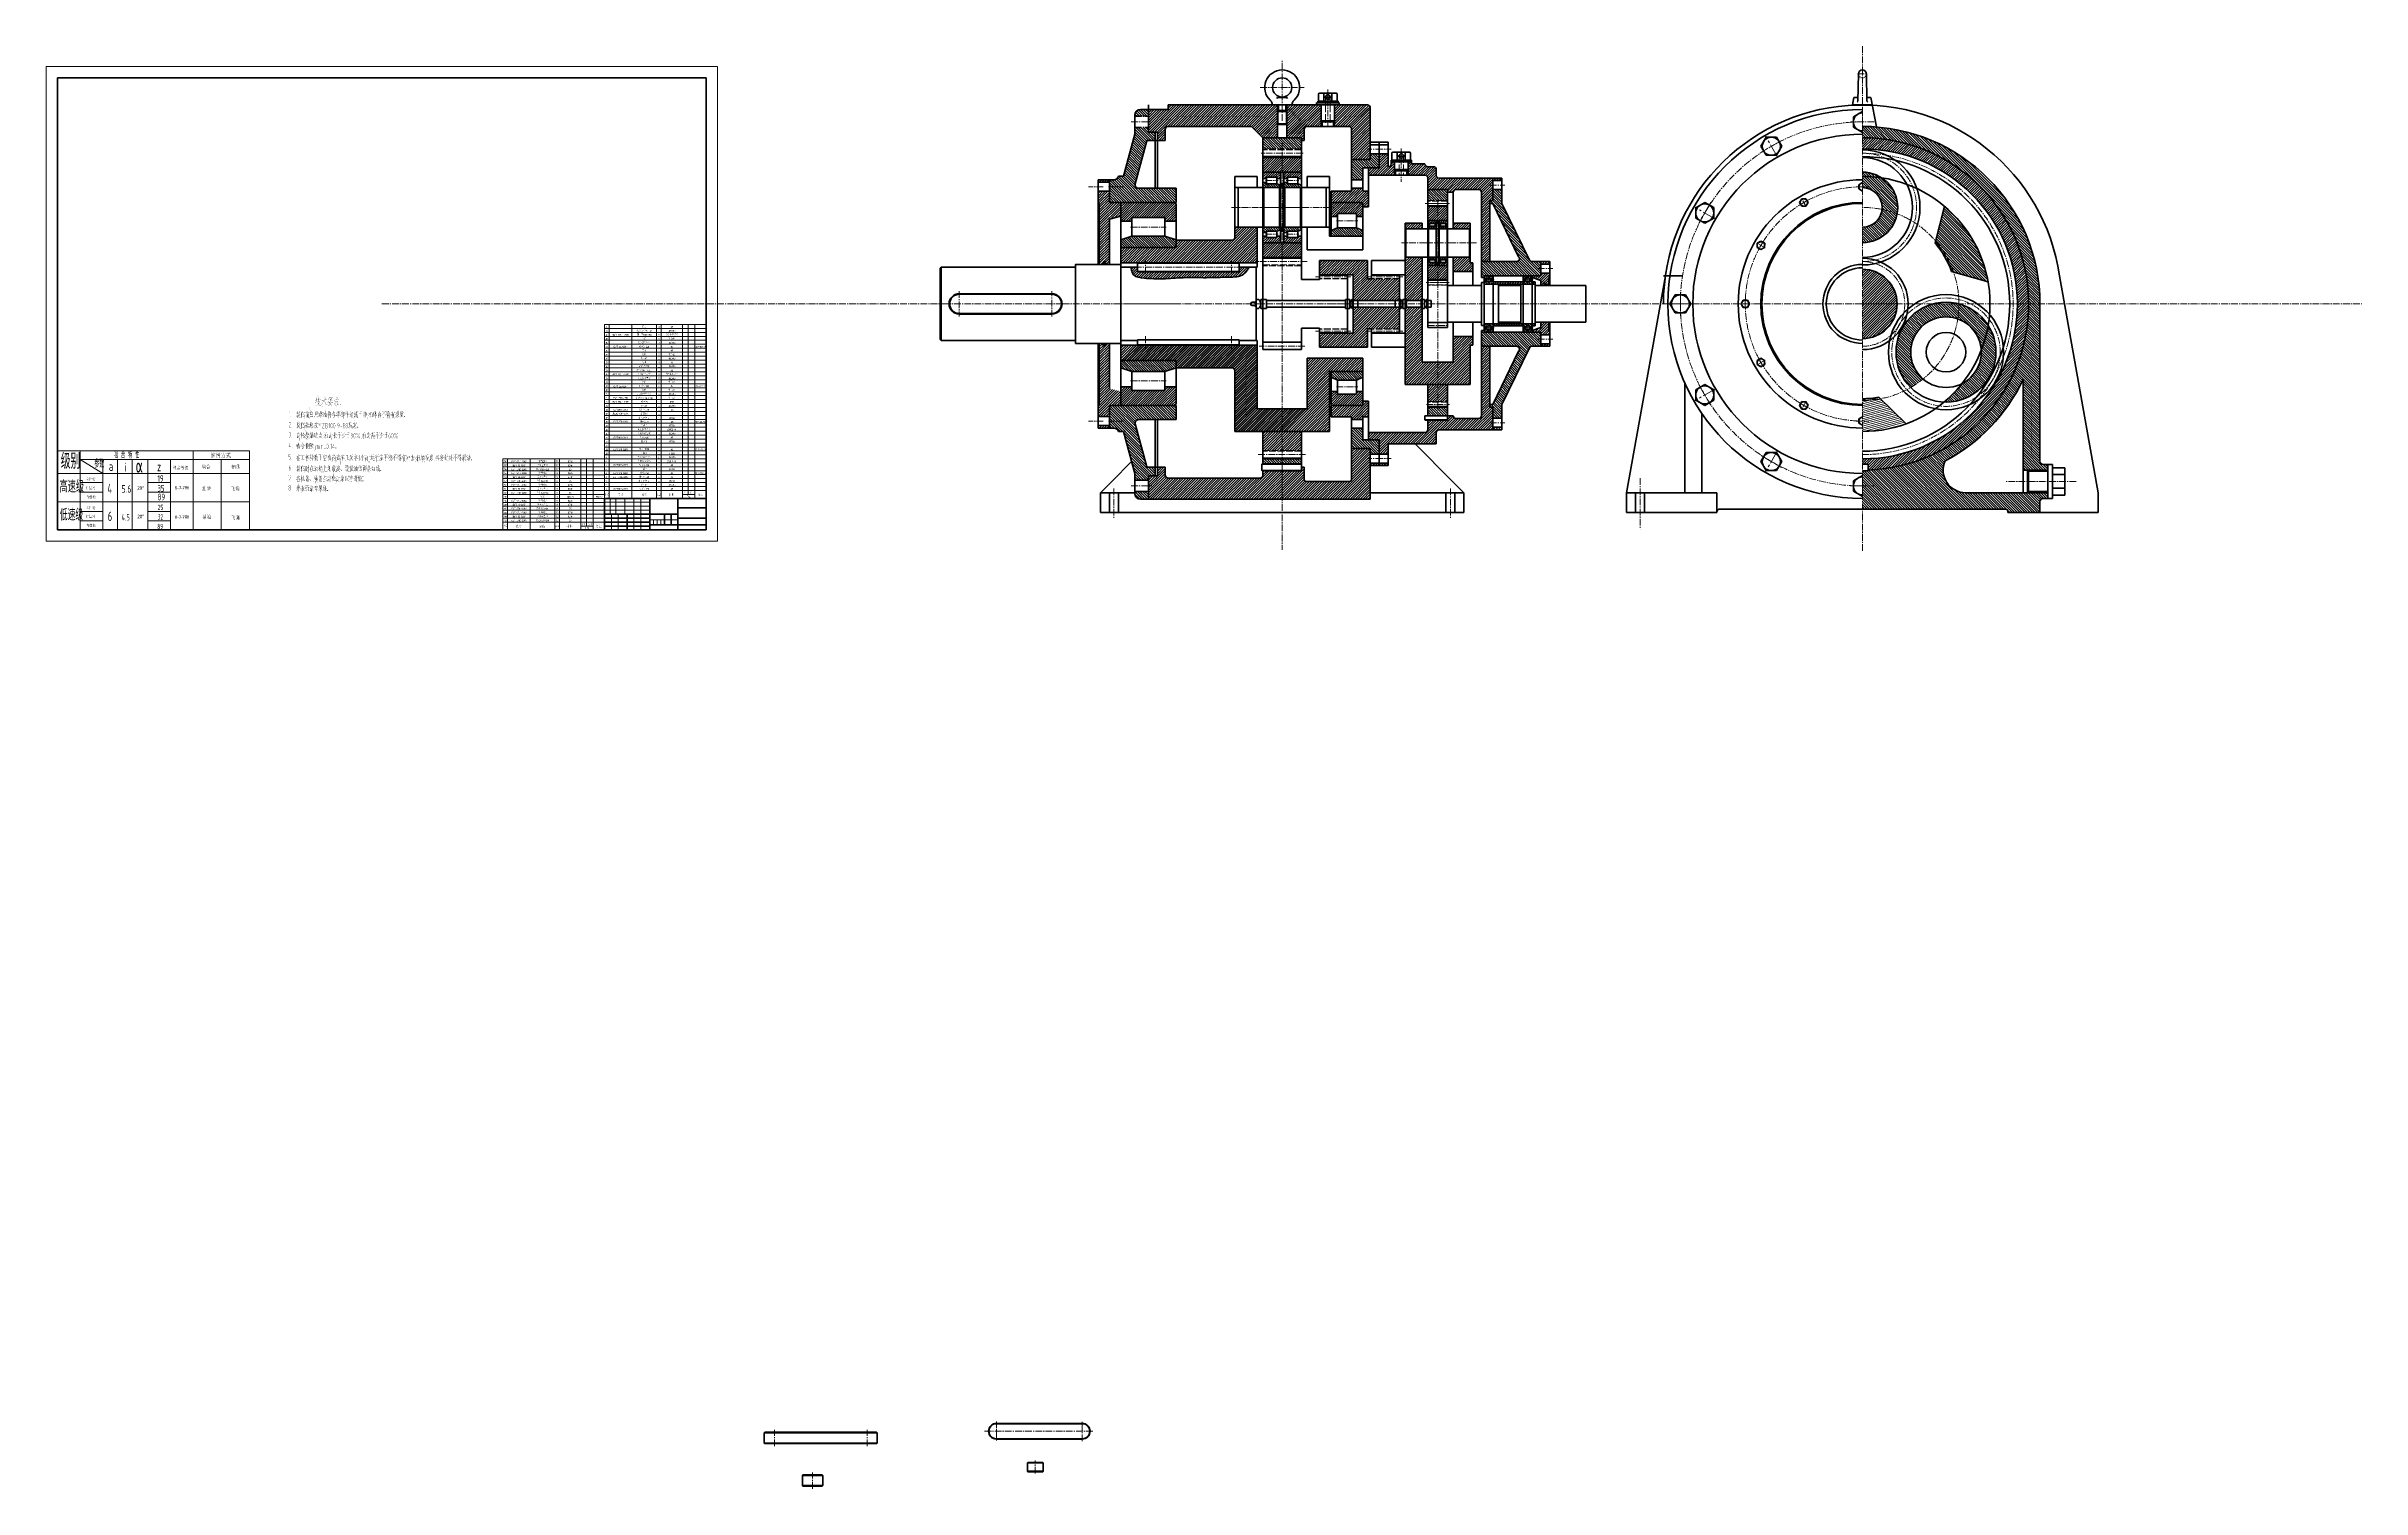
# Model space of a CAD drawing. Header units: millimetres. Extents: x -594 to 6367, y -2099 to 456.
# Drawn here: x -594 to 3507, y -2099 to 456 of the extents above; entities that cross this region are included whole.
import ezdxf

# ---------------------------------------------------------------- set-up
doc = ezdxf.new("R2010")
doc.units = ezdxf.units.MM
doc.set_wipeout_variables(frame=1)
for name, pattern in [('ACAD_ISO02W100', [15, 12, -3]), ('双点画线', [22, 12, -2, 2, -2, 2, -2]), ('点画线', [18, 12, -2, 2, -2]), ('虚线', [2, 1, -1])]:
    doc.linetypes.add(name, pattern=pattern)
doc.layers.get('0').update_dxf_attribs({"lineweight": 35})
for name, color, linetype, lineweight in [('中心线层', 1, '点画线', 18), ('剖面线层', 4, 'Continuous', 18), ('粗实线层', 7, 'Continuous', 35), ('细实线层', 7, 'Continuous', 18), ('细虚线', 7, 'ACAD_ISO02W100', 18), ('虚线层', 6, '虚线', 18)]:
    doc.layers.add(name, color=color, linetype=linetype, lineweight=lineweight)
doc.styles.get("Standard").update_dxf_attribs({"font": 'txt.shx'})
doc.styles.add('标准', font='isocp.shx', dxfattribs={"width": 0.667, "bigfont": 'gbcbig.shx'})
pattern_1 = [(-45, (0, 0), (2.12132, 2.12132), [])]
pattern_2 = [(45, (0, 0), (-1.76777, 1.76777), [])]
pattern_3 = [(45, (0, 0), (-2.1213203, 2.1213203), [])]
pattern_4 = [(45, (0, 0), (-1.41421, 1.41421), [])]
pattern_5 = [(315, (0, 0), (2.1213203, 2.1213203), [])]
pattern_6 = [(315, (1681.805, 0), (2.12132, 2.12132), [])]
pattern_7 = [(45, (1681.805, 0), (-2.12132, 2.12132), [])]
pattern_8 = [(45, (1560.805, 171), (-2.12132, 2.12132), [])]
pattern_9 = [(45, (1852.805, 108), (-2.12132, 2.12132), [])]

# ---------------------------------------------------------------- blocks, each defined once
blk = doc.blocks.new('$CAXA_FRAME_13B17AC1$')
at = {"layer": '粗实线层'}
for p, q in [((-574.5, 400.5), (-574.5, -400.5)), ((574.5, 400.5), (-574.5, 400.5)), ((574.5, -400.5), (574.5, 400.5)), ((-574.5, -400.5), (574.5, -400.5))]:
    blk.add_line(p, q, dxfattribs=at)
at = {"layer": '细实线层'}
for p, q in [((594.5, 420.5), (-594.5, 420.5)), ((-594.5, 420.5), (-594.5, -420.5)), ((594.5, -420.5), (594.5, 420.5)), ((-594.5, -420.5), (594.5, -420.5))]:
    blk.add_line(p, q, dxfattribs=at)
blk = doc.blocks.new('$CAXA_TITLE_151E506F$')
at = {"layer": '粗实线层'}
for p, q in [((0, 56), (-180, 56)), ((-180, 56), (-180, 0)), ((-100, 56), (-100, 0)), ((-50, 56), (-50, 0)), ((0, 0), (0, 56)), ((-50, 28), (-180, 28)), ((-100, 21), (-180, 21)), ((-100, 14), (-180, 14)), ((-100, 7), (-180, 7)), ((0, 0), (-180, 0)), ((-140, 28), (-140, 0)), ((0, 9), (-100, 9)), ((-74, 28), (-74, 9)), ((-62, 28), (-62, 9)), ((0, 39), (-50, 39)), ((0, 21), (-50, 21))]:
    blk.add_line(p, q, dxfattribs=at)
at = {"layer": '细实线层'}
for p, q in [((-100, 49), (-180, 49)), ((-100, 42), (-180, 42)), ((-170, 56), (-170, 28)), ((-160, 56), (-160, 28)), ((-144, 56), (-144, 28)), ((-128, 56), (-128, 0)), ((-116, 56), (-116, 0)), ((-100, 35), (-180, 35)), ((-168, 28), (-168, 0)), ((-156, 28), (-156, 0)), ((-50, 18), (-100, 18)), ((-93.5, 18), (-93.5, 9)), ((-87, 18), (-87, 9)), ((-80.5, 18), (-80.5, 9))]:
    blk.add_line(p, q, dxfattribs=at)
blk = doc.blocks.new('*X3')
at = {"layer": '剖面线层'}
h = blk.add_hatch(dxfattribs=at)
h.set_pattern_fill('无图案', color=256, style=0, pattern_type=0)
h.set_pattern_definition(pattern_2)
edge = h.paths.add_edge_path(flags=0)
edge.add_line((0, 44.4), (0, 45.4))
edge.add_line((0, 45.4), (0, 49))
edge.add_arc((1, 49), 1, 90, 180, ccw=False)
edge.add_line((1, 50), (15, 50))
edge.add_arc((15, 49), 1, 0, 90, ccw=False)
edge.add_line((16, 49), (16, 44.4))
edge.add_line((16, 44.4), (11.2, 44.4))
edge.add_arc((8, 42.5), 3.75, 30, 90)
edge.add_arc((8, 42.5), 3.75, 90, 150)
edge.add_line((4.8, 44.4), (0, 44.4))
h = blk.add_hatch(dxfattribs=at)
h.set_pattern_fill('无图案', color=256, style=0, pattern_type=0)
h.set_pattern_definition(pattern_1)
edge = h.paths.add_edge_path(flags=0)
edge.add_line((0, 36), (0, 39.6))
edge.add_line((0, 39.6), (0, 40.6))
edge.add_line((0, 40.6), (4.8, 40.6))
edge.add_arc((8, 42.5), 3.75, 210, 270)
edge.add_arc((8, 42.5), 3.75, 270, 330)
edge.add_line((11.2, 40.6), (16, 40.6))
edge.add_line((16, 40.6), (16, 36))
edge.add_arc((15, 36), 1, 270, 360, ccw=False)
edge.add_line((15, 35), (1, 35))
edge.add_arc((1, 36), 1, 180, 270, ccw=False)
h = blk.add_hatch(dxfattribs=at)
h.set_pattern_fill('无图案', color=256, style=0, pattern_type=0)
h.set_pattern_definition(pattern_1)
edge = h.paths.add_edge_path(flags=0)
edge.add_line((0, -40.6), (0, -39.6))
edge.add_line((0, -39.6), (0, -36))
edge.add_arc((1, -36), 1, 90, 180, ccw=False)
edge.add_line((1, -35), (15, -35))
edge.add_arc((15, -36), 1, 0, 90, ccw=False)
edge.add_line((16, -36), (16, -40.6))
edge.add_line((16, -40.6), (11.2, -40.6))
edge.add_arc((8, -42.5), 3.75, 30, 90)
edge.add_arc((8, -42.5), 3.75, 90, 150)
edge.add_line((4.8, -40.6), (0, -40.6))
h = blk.add_hatch(dxfattribs=at)
h.set_pattern_fill('无图案', color=256, style=0, pattern_type=0)
h.set_pattern_definition(pattern_2)
edge = h.paths.add_edge_path(flags=0)
edge.add_line((0, -49), (0, -45.4))
edge.add_line((0, -45.4), (0, -44.4))
edge.add_line((0, -44.4), (4.8, -44.4))
edge.add_arc((8, -42.5), 3.75, 210, 270)
edge.add_arc((8, -42.5), 3.75, 270, 330)
edge.add_line((11.2, -44.4), (16, -44.4))
edge.add_line((16, -44.4), (16, -49))
edge.add_arc((15, -49), 1, 270, 360, ccw=False)
edge.add_line((15, -50), (1, -50))
edge.add_arc((1, -49), 1, 180, 270, ccw=False)
at = {"layer": '中心线层', "linetype": '点画线', "lineweight": 18}
for p, q in [((-1.5, 42.5), (17.5, 42.5)), ((-1.5, 0), (17.5, 0)), ((-1.5, -42.5), (17.5, -42.5))]:
    blk.add_line(p, q, dxfattribs=at)
at = {"layer": '中心线层'}
for p, q in [((8, 46.4), (8, 38.6)), ((8, -46.4), (8, -38.6))]:
    blk.add_line(p, q, dxfattribs=at)
at = {"layer": '粗实线层'}
for p, q in [((0, 49), (0, -49)), ((4.8, 44.4), (0, 44.4)), ((15, 50), (1, 50)), ((11.2, 44.4), (16, 44.4)), ((16, -49), (16, 49)), ((4.8, 40.6), (0, 40.6)), ((1, 35), (15, 35)), ((11.2, 40.6), (16, 40.6)), ((4.8, -40.6), (0, -40.6)), ((1, -35), (15, -35)), ((11.2, -40.6), (16, -40.6)), ((4.8, -44.4), (0, -44.4)), ((1, -50), (15, -50)), ((11.2, -44.4), (16, -44.4))]:
    blk.add_line(p, q, dxfattribs=at)
for centre in [(8, 42.5), (8, -42.5)]:
    blk.add_circle(centre, 3.75, dxfattribs=at)
for centre, start, end in [((1, 49), 90, 180), ((15, 49), 0, 90), ((1, 36), 180, 270), ((15, 36), 270, 0), ((1, -36), 90, 180), ((15, -36), 0, 90), ((1, -49), 180, 270), ((15, -49), 270, 360)]:
    blk.add_arc(centre, 1, start, end, dxfattribs=at)
blk = doc.blocks.new('*X4')
at = {"layer": '剖面线层'}
h = blk.add_hatch(dxfattribs=at)
h.set_pattern_fill('无图案', color=256, style=0, pattern_type=0)
h.set_pattern_definition(pattern_2)
edge = h.paths.add_edge_path(flags=0)
edge.add_line((0, 44.4), (0, 45.4))
edge.add_line((0, 45.4), (0, 49))
edge.add_arc((1, 49), 1, 90, 180, ccw=False)
edge.add_line((1, 50), (15, 50))
edge.add_arc((15, 49), 1, 0, 90, ccw=False)
edge.add_line((16, 49), (16, 44.4))
edge.add_line((16, 44.4), (11.2, 44.4))
edge.add_arc((8, 42.5), 3.75, 30, 90)
edge.add_arc((8, 42.5), 3.75, 90, 150)
edge.add_line((4.8, 44.4), (0, 44.4))
h = blk.add_hatch(dxfattribs=at)
h.set_pattern_fill('无图案', color=256, style=0, pattern_type=0)
h.set_pattern_definition(pattern_1)
edge = h.paths.add_edge_path(flags=0)
edge.add_line((0, 36), (0, 39.6))
edge.add_line((0, 39.6), (0, 40.6))
edge.add_line((0, 40.6), (4.8, 40.6))
edge.add_arc((8, 42.5), 3.75, 210, 270)
edge.add_arc((8, 42.5), 3.75, 270, 330)
edge.add_line((11.2, 40.6), (16, 40.6))
edge.add_line((16, 40.6), (16, 36))
edge.add_arc((15, 36), 1, 270, 360, ccw=False)
edge.add_line((15, 35), (1, 35))
edge.add_arc((1, 36), 1, 180, 270, ccw=False)
h = blk.add_hatch(dxfattribs=at)
h.set_pattern_fill('无图案', color=256, style=0, pattern_type=0)
h.set_pattern_definition(pattern_1)
edge = h.paths.add_edge_path(flags=0)
edge.add_line((0, -40.6), (0, -39.6))
edge.add_line((0, -39.6), (0, -36))
edge.add_arc((1, -36), 1, 90, 180, ccw=False)
edge.add_line((1, -35), (15, -35))
edge.add_arc((15, -36), 1, 0, 90, ccw=False)
edge.add_line((16, -36), (16, -40.6))
edge.add_line((16, -40.6), (11.2, -40.6))
edge.add_arc((8, -42.5), 3.75, 30, 90)
edge.add_arc((8, -42.5), 3.75, 90, 150)
edge.add_line((4.8, -40.6), (0, -40.6))
h = blk.add_hatch(dxfattribs=at)
h.set_pattern_fill('无图案', color=256, style=0, pattern_type=0)
h.set_pattern_definition(pattern_2)
edge = h.paths.add_edge_path(flags=0)
edge.add_line((0, -49), (0, -45.4))
edge.add_line((0, -45.4), (0, -44.4))
edge.add_line((0, -44.4), (4.8, -44.4))
edge.add_arc((8, -42.5), 3.75, 210, 270)
edge.add_arc((8, -42.5), 3.75, 270, 330)
edge.add_line((11.2, -44.4), (16, -44.4))
edge.add_line((16, -44.4), (16, -49))
edge.add_arc((15, -49), 1, 270, 360, ccw=False)
edge.add_line((15, -50), (1, -50))
edge.add_arc((1, -49), 1, 180, 270, ccw=False)
at = {"layer": '中心线层', "linetype": '点画线', "lineweight": 18}
for p, q in [((-1.5, 42.5), (17.5, 42.5)), ((-1.5, 0), (17.5, 0)), ((-1.5, -42.5), (17.5, -42.5))]:
    blk.add_line(p, q, dxfattribs=at)
at = {"layer": '中心线层'}
for p, q in [((8, 46.4), (8, 38.6)), ((8, -46.4), (8, -38.6))]:
    blk.add_line(p, q, dxfattribs=at)
at = {"layer": '粗实线层'}
for p, q in [((0, 49), (0, -49)), ((4.8, 44.4), (0, 44.4)), ((15, 50), (1, 50)), ((11.2, 44.4), (16, 44.4)), ((16, -49), (16, 49)), ((4.8, 40.6), (0, 40.6)), ((1, 35), (15, 35)), ((11.2, 40.6), (16, 40.6)), ((4.8, -40.6), (0, -40.6)), ((1, -35), (15, -35)), ((11.2, -40.6), (16, -40.6)), ((4.8, -44.4), (0, -44.4)), ((1, -50), (15, -50)), ((11.2, -44.4), (16, -44.4))]:
    blk.add_line(p, q, dxfattribs=at)
for centre in [(8, 42.5), (8, -42.5)]:
    blk.add_circle(centre, 3.75, dxfattribs=at)
for centre, start, end in [((1, 49), 90, 180), ((15, 49), 0, 90), ((1, 36), 180, 270), ((15, 36), 270, 0), ((1, -36), 90, 180), ((15, -36), 0, 90), ((1, -49), 180, 270), ((15, -49), 270, 360)]:
    blk.add_arc(centre, 1, start, end, dxfattribs=at)
blk = doc.blocks.new('*X6')
at = {"layer": '剖面线层'}
h = blk.add_hatch(dxfattribs=at)
h.set_pattern_fill('无图案', color=256, style=0, pattern_type=0)
h.set_pattern_definition(pattern_3)
edge = h.paths.add_edge_path(flags=0)
edge.add_line((0, 33.75), (0, 39))
edge.add_arc((1, 39), 1, 90, 180, ccw=False)
edge.add_line((1, 40), (15, 40))
edge.add_arc((15, 39), 1, 0, 90, ccw=False)
edge.add_line((16, 39), (16, 33.75))
edge.add_line((16, 33.75), (12.8, 33.75))
edge.add_line((12.8, 33.75), (12.8, 35))
edge.add_line((12.8, 35), (3.2, 35))
edge.add_line((3.2, 35), (3.2, 33.75))
edge.add_line((3.2, 33.75), (0, 33.75))
h = blk.add_hatch(dxfattribs=at)
h.set_pattern_fill('无图案', color=256, style=0, pattern_type=0)
h.set_pattern_definition(pattern_1)
edge = h.paths.add_edge_path(flags=0)
edge.add_arc((1, 26), 1, 210, 270, ccw=False)
edge.add_arc((1, 26), 1, 180, 210, ccw=False)
edge.add_line((0, 26), (0, 27.5))
edge.add_line((0, 27.5), (3.2, 28.75))
edge.add_line((3.2, 28.75), (12.8, 28.75))
edge.add_line((12.8, 28.75), (16, 27.5))
edge.add_line((16, 27.5), (16, 26))
edge.add_arc((15, 26), 1, 270, 360, ccw=False)
edge.add_line((15, 25), (1, 25))
h = blk.add_hatch(dxfattribs=at)
h.set_pattern_fill('无图案', color=256, style=0, pattern_type=0)
h.set_pattern_definition(pattern_1)
edge = h.paths.add_edge_path(flags=0)
edge.add_arc((1, -26), 1, 150, 180, ccw=False)
edge.add_arc((1, -26), 1, 90, 150, ccw=False)
edge.add_line((1, -25), (15, -25))
edge.add_arc((15, -26), 1, 0, 90, ccw=False)
edge.add_line((16, -26), (16, -27.5))
edge.add_line((16, -27.5), (12.8, -28.75))
edge.add_line((12.8, -28.75), (3.2, -28.75))
edge.add_line((3.2, -28.75), (0, -27.5))
edge.add_line((0, -27.5), (0, -26))
h = blk.add_hatch(dxfattribs=at)
h.set_pattern_fill('无图案', color=256, style=0, pattern_type=0)
h.set_pattern_definition(pattern_3)
edge = h.paths.add_edge_path(flags=0)
edge.add_arc((1, -39), 1, 180, 270, ccw=False)
edge.add_line((0, -39), (0, -33.75))
edge.add_line((0, -33.75), (3.2, -33.75))
edge.add_line((3.2, -33.75), (3.2, -35))
edge.add_line((3.2, -35), (12.8, -35))
edge.add_line((12.8, -35), (12.8, -33.75))
edge.add_line((12.8, -33.75), (16, -33.75))
edge.add_line((16, -33.75), (16, -39))
edge.add_arc((15, -39), 1, 270, 360, ccw=False)
edge.add_line((15, -40), (1, -40))
at = {"layer": '中心线层'}
for p, q in [((-3, 0), (19, 0)), ((1.2, 31.75), (14.8, 31.75)), ((1.2, -31.75), (14.8, -31.75))]:
    blk.add_line(p, q, dxfattribs=at)
at = {"layer": '粗实线层'}
for p, q in [((0, 39), (0, -39)), ((0, 33.75), (3.2, 33.75)), ((0, 27.5), (3.2, 28.75)), ((1, 40), (15, 40)), ((1, 25), (15, 25)), ((1, 25), (1, -25)), ((3.2, 35), (12.8, 35)), ((3.2, 35), (3.2, 28.75)), ((3.2, 28.75), (12.8, 28.75)), ((12.8, 35), (12.8, 28.75)), ((12.8, 33.75), (16, 33.75)), ((12.8, 28.75), (16, 27.5)), ((15, -25), (15, 25)), ((16, -39), (16, 39)), ((0, -27.5), (3.2, -28.75)), ((0, -33.75), (3.2, -33.75)), ((1, -25), (15, -25)), ((1, -40), (15, -40)), ((3.2, -28.75), (12.8, -28.75)), ((3.2, -35), (3.2, -28.75)), ((3.2, -35), (12.8, -35)), ((12.8, -28.75), (16, -27.5)), ((12.8, -35), (12.8, -28.75)), ((12.8, -33.75), (16, -33.75))]:
    blk.add_line(p, q, dxfattribs=at)
for centre, start, end in [((1, 39), 90, 180), ((1, 26), 180, 270), ((15, 39), 0, 90), ((15, 26), 270, 0), ((1, -26), 90, 180), ((1, -39), 180, 270), ((15, -26), 360, 90), ((15, -39), 270, 0)]:
    blk.add_arc(centre, 1, start, end, dxfattribs=at)
blk = doc.blocks.new('*X7')
at = {"layer": '剖面线层'}
h = blk.add_hatch(dxfattribs=at)
h.set_pattern_fill('无图案', color=256, style=0, pattern_type=0)
h.set_pattern_definition(pattern_3)
edge = h.paths.add_edge_path(flags=0)
edge.add_line((0, 33.75), (0, 39))
edge.add_arc((1, 39), 1, 90, 180, ccw=False)
edge.add_line((1, 40), (15, 40))
edge.add_arc((15, 39), 1, 0, 90, ccw=False)
edge.add_line((16, 39), (16, 33.75))
edge.add_line((16, 33.75), (12.8, 33.75))
edge.add_line((12.8, 33.75), (12.8, 35))
edge.add_line((12.8, 35), (3.2, 35))
edge.add_line((3.2, 35), (3.2, 33.75))
edge.add_line((3.2, 33.75), (0, 33.75))
h = blk.add_hatch(dxfattribs=at)
h.set_pattern_fill('无图案', color=256, style=0, pattern_type=0)
h.set_pattern_definition(pattern_1)
edge = h.paths.add_edge_path(flags=0)
edge.add_arc((1, 26), 1, 210, 270, ccw=False)
edge.add_arc((1, 26), 1, 180, 210, ccw=False)
edge.add_line((0, 26), (0, 27.5))
edge.add_line((0, 27.5), (3.2, 28.75))
edge.add_line((3.2, 28.75), (12.8, 28.75))
edge.add_line((12.8, 28.75), (16, 27.5))
edge.add_line((16, 27.5), (16, 26))
edge.add_arc((15, 26), 1, 270, 360, ccw=False)
edge.add_line((15, 25), (1, 25))
h = blk.add_hatch(dxfattribs=at)
h.set_pattern_fill('无图案', color=256, style=0, pattern_type=0)
h.set_pattern_definition(pattern_1)
edge = h.paths.add_edge_path(flags=0)
edge.add_arc((1, -26), 1, 150, 180, ccw=False)
edge.add_arc((1, -26), 1, 90, 150, ccw=False)
edge.add_line((1, -25), (15, -25))
edge.add_arc((15, -26), 1, 0, 90, ccw=False)
edge.add_line((16, -26), (16, -27.5))
edge.add_line((16, -27.5), (12.8, -28.75))
edge.add_line((12.8, -28.75), (3.2, -28.75))
edge.add_line((3.2, -28.75), (0, -27.5))
edge.add_line((0, -27.5), (0, -26))
h = blk.add_hatch(dxfattribs=at)
h.set_pattern_fill('无图案', color=256, style=0, pattern_type=0)
h.set_pattern_definition(pattern_3)
edge = h.paths.add_edge_path(flags=0)
edge.add_arc((1, -39), 1, 180, 270, ccw=False)
edge.add_line((0, -39), (0, -33.75))
edge.add_line((0, -33.75), (3.2, -33.75))
edge.add_line((3.2, -33.75), (3.2, -35))
edge.add_line((3.2, -35), (12.8, -35))
edge.add_line((12.8, -35), (12.8, -33.75))
edge.add_line((12.8, -33.75), (16, -33.75))
edge.add_line((16, -33.75), (16, -39))
edge.add_arc((15, -39), 1, 270, 360, ccw=False)
edge.add_line((15, -40), (1, -40))
at = {"layer": '中心线层'}
for p, q in [((-3, 0), (19, 0)), ((1.2, 31.75), (14.8, 31.75)), ((1.2, -31.75), (14.8, -31.75))]:
    blk.add_line(p, q, dxfattribs=at)
at = {"layer": '粗实线层'}
for p, q in [((0, 39), (0, -39)), ((0, 33.75), (3.2, 33.75)), ((0, 27.5), (3.2, 28.75)), ((1, 40), (15, 40)), ((1, 25), (15, 25)), ((1, 25), (1, -25)), ((3.2, 35), (12.8, 35)), ((3.2, 35), (3.2, 28.75)), ((3.2, 28.75), (12.8, 28.75)), ((12.8, 35), (12.8, 28.75)), ((12.8, 33.75), (16, 33.75)), ((12.8, 28.75), (16, 27.5)), ((15, -25), (15, 25)), ((16, -39), (16, 39)), ((0, -27.5), (3.2, -28.75)), ((0, -33.75), (3.2, -33.75)), ((1, -25), (15, -25)), ((1, -40), (15, -40)), ((3.2, -28.75), (12.8, -28.75)), ((3.2, -35), (3.2, -28.75)), ((3.2, -35), (12.8, -35)), ((12.8, -28.75), (16, -27.5)), ((12.8, -35), (12.8, -28.75)), ((12.8, -33.75), (16, -33.75))]:
    blk.add_line(p, q, dxfattribs=at)
for centre, start, end in [((1, 39), 90, 180), ((1, 26), 180, 270), ((15, 39), 0, 90), ((15, 26), 270, 0), ((1, -26), 90, 180), ((1, -39), 180, 270), ((15, -26), 360, 90), ((15, -39), 270, 0)]:
    blk.add_arc(centre, 1, start, end, dxfattribs=at)
blk = doc.blocks.new('*X8')
at = {"layer": '剖面线层'}
h = blk.add_hatch(dxfattribs=at)
h.set_pattern_fill('无图案', color=256, style=0, pattern_type=0)
h.set_pattern_definition(pattern_4)
h.paths.add_polyline_path([(0, 36), (0, 38), (0, 40), (5, 40), (5, 36)], flags=0)
h = blk.add_hatch(dxfattribs=at)
h.set_pattern_fill('无图案', color=256, style=0, pattern_type=0)
h.set_pattern_definition(pattern_4)
h.paths.add_polyline_path([(0, -40), (0, -38), (0, -36), (5, -36), (5, -40)], flags=0)
at = {"layer": '中心线层', "linetype": '点画线', "lineweight": 18}
blk.add_line((-3, 0), (8, 0), dxfattribs=at)
at = {"layer": '粗实线层'}
for p, q in [((0, 40), (5, 40)), ((0, 40), (0, -40)), ((0, 36), (5, 36)), ((0, 35), (5, 35)), ((5, 40), (5, -40)), ((0, -35), (5, -35)), ((0, -36), (5, -36)), ((0, -40), (5, -40))]:
    blk.add_line(p, q, dxfattribs=at)
at = {"layer": '粗实线层', "linetype": '双点画线', "lineweight": 25}
for p, q in [((3.3, 35), (3.3, 0)), ((3.3, 0), (3.3, -35))]:
    blk.add_line(p, q, dxfattribs=at)
blk = doc.blocks.new('*X13')
at = {"layer": '剖面线层'}
h = blk.add_hatch(dxfattribs=at)
h.set_pattern_fill('无图案', color=256, style=0, pattern_type=0)
h.set_pattern_definition(pattern_3)
edge = h.paths.add_edge_path(flags=0)
edge.add_line((0, 51), (0, 61))
edge.add_arc((1.5, 61), 1.5, 90, 180, ccw=False)
edge.add_line((1.5, 62.5), (29.5, 62.5))
edge.add_arc((29.5, 61), 1.5, 0, 90, ccw=False)
edge.add_line((31, 61), (31, 51))
edge.add_line((31, 51), (24.8, 51))
edge.add_line((24.8, 51), (24.8, 53.3))
edge.add_line((24.8, 53.3), (6.2, 53.3))
edge.add_line((6.2, 53.3), (6.2, 51))
edge.add_line((6.2, 51), (0, 51))
h = blk.add_hatch(dxfattribs=at)
h.set_pattern_fill('无图案', color=256, style=0, pattern_type=0)
h.set_pattern_definition(pattern_1)
edge = h.paths.add_edge_path(flags=0)
edge.add_arc((1.5, 36.5), 1.5, 227.1666, 270, ccw=False)
edge.add_arc((1.5, 36.5), 1.5, 180, 227.1666, ccw=False)
edge.add_line((0, 36.5), (0, 44.2))
edge.add_line((0, 44.2), (6.2, 44.2))
edge.add_line((6.2, 44.2), (6.2, 41.9))
edge.add_line((6.2, 41.9), (24.8, 41.9))
edge.add_line((24.8, 41.9), (31, 39.6))
edge.add_line((31, 39.6), (31, 36.5))
edge.add_arc((29.5, 36.5), 1.5, 270, 360, ccw=False)
edge.add_line((29.5, 35), (1.5, 35))
h = blk.add_hatch(dxfattribs=at)
h.set_pattern_fill('无图案', color=256, style=0, pattern_type=0)
h.set_pattern_definition(pattern_1)
edge = h.paths.add_edge_path(flags=0)
edge.add_arc((1.5, -36.5), 1.5, 132.8334, 180, ccw=False)
edge.add_arc((1.5, -36.5), 1.5, 90, 132.8334, ccw=False)
edge.add_line((1.5, -35), (29.5, -35))
edge.add_arc((29.5, -36.5), 1.5, 0, 90, ccw=False)
edge.add_line((31, -36.5), (31, -39.6))
edge.add_line((31, -39.6), (24.8, -41.9))
edge.add_line((24.8, -41.9), (6.2, -41.9))
edge.add_line((6.2, -41.9), (6.2, -44.2))
edge.add_line((6.2, -44.2), (0, -44.2))
edge.add_line((0, -44.2), (0, -36.5))
h = blk.add_hatch(dxfattribs=at)
h.set_pattern_fill('无图案', color=256, style=0, pattern_type=0)
h.set_pattern_definition(pattern_3)
edge = h.paths.add_edge_path(flags=0)
edge.add_arc((1.5, -61), 1.5, 180, 270, ccw=False)
edge.add_line((0, -61), (0, -51))
edge.add_line((0, -51), (6.2, -51))
edge.add_line((6.2, -51), (6.2, -53.3))
edge.add_line((6.2, -53.3), (24.8, -53.3))
edge.add_line((24.8, -53.3), (24.8, -51))
edge.add_line((24.8, -51), (31, -51))
edge.add_line((31, -51), (31, -61))
edge.add_arc((29.5, -61), 1.5, 270, 360, ccw=False)
edge.add_line((29.5, -62.5), (1.5, -62.5))
at = {"layer": '中心线层'}
for p, q in [((4.2, 47.4), (26.8, 47.4)), ((4.2, 0), (34, 0)), ((4.2, -47.4), (26.8, -47.4))]:
    blk.add_line(p, q, dxfattribs=at)
at = {"layer": '粗实线层'}
for p, q in [((0, 61), (0, -61)), ((0, 51), (6.2, 51)), ((0, 44.2), (6.2, 44.2)), ((1.5, 62.5), (29.5, 62.5)), ((6.2, 53.3), (24.8, 53.3)), ((6.2, 53.3), (6.2, 41.9)), ((6.2, 41.9), (24.8, 41.9)), ((24.8, 53.3), (24.8, 41.9)), ((24.8, 51), (31, 51)), ((24.8, 41.9), (31, 39.6)), ((31, -61), (31, 61)), ((1.5, 35), (29.5, 35)), ((1.5, 35), (1.5, -35)), ((29.5, -35), (29.5, 35)), ((1.5, -35), (29.5, -35)), ((24.8, -41.9), (31, -39.6)), ((0, -44.2), (6.2, -44.2)), ((0, -51), (6.2, -51)), ((1.5, -62.5), (29.5, -62.5)), ((6.2, -41.9), (24.8, -41.9)), ((6.2, -53.3), (6.2, -41.9)), ((6.2, -53.3), (24.8, -53.3)), ((24.8, -53.3), (24.8, -41.9)), ((24.8, -51), (31, -51))]:
    blk.add_line(p, q, dxfattribs=at)
for centre, start, end in [((1.5, 61), 90, 180), ((29.5, 61), 0, 90), ((1.5, 36.5), 180, 270), ((29.5, 36.5), 270, 0), ((1.5, -36.5), 90, 180), ((29.5, -36.5), 0, 90), ((1.5, -61), 180, 270), ((29.5, -61), 270, 0)]:
    blk.add_arc(centre, 1.5, start, end, dxfattribs=at)
blk = doc.blocks.new('*X14')
at = {"layer": '剖面线层'}
h = blk.add_hatch(dxfattribs=at)
h.set_pattern_fill('无图案', color=256, style=0, pattern_type=0)
h.set_pattern_definition(pattern_3)
edge = h.paths.add_edge_path(flags=0)
edge.add_line((0, 51), (0, 61))
edge.add_arc((1.5, 61), 1.5, 90, 180, ccw=False)
edge.add_line((1.5, 62.5), (29.5, 62.5))
edge.add_arc((29.5, 61), 1.5, 0, 90, ccw=False)
edge.add_line((31, 61), (31, 51))
edge.add_line((31, 51), (24.8, 51))
edge.add_line((24.8, 51), (24.8, 53.3))
edge.add_line((24.8, 53.3), (6.2, 53.3))
edge.add_line((6.2, 53.3), (6.2, 51))
edge.add_line((6.2, 51), (0, 51))
h = blk.add_hatch(dxfattribs=at)
h.set_pattern_fill('无图案', color=256, style=0, pattern_type=0)
h.set_pattern_definition(pattern_1)
edge = h.paths.add_edge_path(flags=0)
edge.add_arc((1.5, 36.5), 1.5, 227.1666, 270, ccw=False)
edge.add_arc((1.5, 36.5), 1.5, 180, 227.1666, ccw=False)
edge.add_line((0, 36.5), (0, 44.2))
edge.add_line((0, 44.2), (6.2, 44.2))
edge.add_line((6.2, 44.2), (6.2, 41.9))
edge.add_line((6.2, 41.9), (24.8, 41.9))
edge.add_line((24.8, 41.9), (31, 39.6))
edge.add_line((31, 39.6), (31, 36.5))
edge.add_arc((29.5, 36.5), 1.5, 270, 360, ccw=False)
edge.add_line((29.5, 35), (1.5, 35))
h = blk.add_hatch(dxfattribs=at)
h.set_pattern_fill('无图案', color=256, style=0, pattern_type=0)
h.set_pattern_definition(pattern_1)
edge = h.paths.add_edge_path(flags=0)
edge.add_arc((1.5, -36.5), 1.5, 132.8334, 180, ccw=False)
edge.add_arc((1.5, -36.5), 1.5, 90, 132.8334, ccw=False)
edge.add_line((1.5, -35), (29.5, -35))
edge.add_arc((29.5, -36.5), 1.5, 0, 90, ccw=False)
edge.add_line((31, -36.5), (31, -39.6))
edge.add_line((31, -39.6), (24.8, -41.9))
edge.add_line((24.8, -41.9), (6.2, -41.9))
edge.add_line((6.2, -41.9), (6.2, -44.2))
edge.add_line((6.2, -44.2), (0, -44.2))
edge.add_line((0, -44.2), (0, -36.5))
h = blk.add_hatch(dxfattribs=at)
h.set_pattern_fill('无图案', color=256, style=0, pattern_type=0)
h.set_pattern_definition(pattern_3)
edge = h.paths.add_edge_path(flags=0)
edge.add_arc((1.5, -61), 1.5, 180, 270, ccw=False)
edge.add_line((0, -61), (0, -51))
edge.add_line((0, -51), (6.2, -51))
edge.add_line((6.2, -51), (6.2, -53.3))
edge.add_line((6.2, -53.3), (24.8, -53.3))
edge.add_line((24.8, -53.3), (24.8, -51))
edge.add_line((24.8, -51), (31, -51))
edge.add_line((31, -51), (31, -61))
edge.add_arc((29.5, -61), 1.5, 270, 360, ccw=False)
edge.add_line((29.5, -62.5), (1.5, -62.5))
at = {"layer": '中心线层'}
for p, q in [((4.2, 47.4), (26.8, 47.4)), ((4.2, 0), (34, 0)), ((4.2, -47.4), (26.8, -47.4))]:
    blk.add_line(p, q, dxfattribs=at)
at = {"layer": '粗实线层'}
for p, q in [((0, 61), (0, -61)), ((0, 51), (6.2, 51)), ((0, 44.2), (6.2, 44.2)), ((1.5, 62.5), (29.5, 62.5)), ((6.2, 53.3), (24.8, 53.3)), ((6.2, 53.3), (6.2, 41.9)), ((6.2, 41.9), (24.8, 41.9)), ((24.8, 53.3), (24.8, 41.9)), ((24.8, 51), (31, 51)), ((24.8, 41.9), (31, 39.6)), ((31, -61), (31, 61)), ((1.5, 35), (29.5, 35)), ((1.5, 35), (1.5, -35)), ((29.5, -35), (29.5, 35)), ((1.5, -35), (29.5, -35)), ((24.8, -41.9), (31, -39.6)), ((0, -44.2), (6.2, -44.2)), ((0, -51), (6.2, -51)), ((1.5, -62.5), (29.5, -62.5)), ((6.2, -41.9), (24.8, -41.9)), ((6.2, -53.3), (6.2, -41.9)), ((6.2, -53.3), (24.8, -53.3)), ((24.8, -53.3), (24.8, -41.9)), ((24.8, -51), (31, -51))]:
    blk.add_line(p, q, dxfattribs=at)
for centre, start, end in [((1.5, 61), 90, 180), ((29.5, 61), 0, 90), ((1.5, 36.5), 180, 270), ((29.5, 36.5), 270, 0), ((1.5, -36.5), 90, 180), ((29.5, -36.5), 0, 90), ((1.5, -61), 180, 270), ((29.5, -61), 270, 0)]:
    blk.add_arc(centre, 1.5, start, end, dxfattribs=at)
blk = doc.blocks.new('*X15')
at = {"layer": '剖面线层'}
h = blk.add_hatch(dxfattribs=at)
h.set_pattern_fill('无图案', color=256, style=0, pattern_type=0)
h.set_pattern_definition(pattern_4)
h.paths.add_polyline_path([(0, 36), (0, 39.25), (0, 42.5), (6, 42.5), (6, 36)], flags=0)
h = blk.add_hatch(dxfattribs=at)
h.set_pattern_fill('无图案', color=256, style=0, pattern_type=0)
h.set_pattern_definition(pattern_4)
h.paths.add_polyline_path([(0, -42.5), (0, -39.25), (0, -36), (6, -36), (6, -42.5)], flags=0)
at = {"layer": '中心线层', "linetype": '点画线', "lineweight": 18}
blk.add_line((-3, 0), (9, 0), dxfattribs=at)
at = {"layer": '粗实线层'}
for p, q in [((0, 42.5), (6, 42.5)), ((0, 42.5), (0, -42.5)), ((6, 42.5), (6, -42.5)), ((0, 36), (6, 36)), ((0, 35), (6, 35)), ((0, -35), (6, -35)), ((0, -36), (6, -36)), ((0, -42.5), (6, -42.5))]:
    blk.add_line(p, q, dxfattribs=at)
at = {"layer": '粗实线层', "linetype": '双点画线', "lineweight": 25}
for p, q in [((4, 35), (4, 0)), ((4, 0), (4, -35))]:
    blk.add_line(p, q, dxfattribs=at)
blk = doc.blocks.new('*X16')
at = {"layer": '剖面线层'}
for p, q in [((1310.5, -100), (1337.5, -73)), ((1315, -100), (1342, -73)), ((1319.5, -100), (1346.5, -73)), ((1324, -100), (1351, -73)), ((1328.5, -100), (1355.5, -73)), ((1333, -100), (1360, -73)), ((1337.5, -100), (1364.5, -73)), ((1342, -100), (1369, -73)), ((1346.5, -100), (1373.5, -73)), ((1351, -100), (1378, -73)), ((1355.4, -100), (1382.4, -73)), ((1359.9, -100), (1386.9, -73)), ((1364.4, -100), (1391.4, -73)), ((1368.9, -100), (1395.9, -73)), ((1373.4, -100), (1400.4, -73)), ((1377.9, -100), (1404.9, -73)), ((1382.4, -100), (1409.4, -73)), ((1386.9, -100), (1413.9, -73)), ((1391.4, -100), (1418.4, -73)), ((1395.9, -100), (1422.9, -73)), ((1400.4, -100), (1427.4, -73)), ((1404.8, -100), (1431.8, -73)), ((1406.8, -102.5), (1436.3, -73)), ((1406.8, -107), (1440.8, -73)), ((1406.8, -111.5), (1445.3, -73)), ((1409.8, -113), (1449.8, -73)), ((1414.3, -113), (1454.3, -73)), ((1418.8, -113), (1458.8, -73)), ((1423.3, -113), (1463.3, -73)), ((1427.8, -113), (1467.8, -73)), ((1432.3, -113), (1472.3, -73)), ((1436.7, -113), (1476.7, -73)), ((1441.2, -113), (1481.2, -73)), ((1445.7, -113), (1485.7, -73)), ((1450.2, -113), (1490.2, -73)), ((1454.7, -113), (1494.7, -73)), ((1459.2, -113), (1499.2, -73)), ((1463.7, -113), (1503.7, -73)), ((1468.2, -113), (1508.2, -73)), ((1472.7, -113), (1512.7, -73)), ((1477.2, -113), (1517.2, -73)), ((1481.6, -113), (1521.6, -73)), ((1486.1, -113), (1526.1, -73)), ((1490.6, -113), (1530.6, -73)), ((1495.1, -113), (1535.1, -73)), ((1499.6, -113), (1539.6, -73)), ((1504.1, -113), (1544.1, -73)), ((1508, -113.5), (1548.6, -73)), ((1510.3, -115.8), (1550.8, -75.3)), ((1510.8, -119.8), (1550.8, -79.8)), ((1510.8, -124.2), (1550.8, -84.2)), ((1510.8, -128.7), (1550.8, -88.7)), ((1510.8, -133.2), (1550.8, -93.2)), ((1510.8, -137.7), (1550.8, -97.7)), ((1510.8, -142.2), (1550.8, -102.2)), ((1510.8, -146.7), (1550.8, -106.7)), ((1510.8, -151.2), (1550.8, -111.2)), ((1510.8, -155.7), (1550.8, -115.7)), ((1510.8, -160.2), (1550.8, -120.2)), ((1510.8, -164.7), (1550.8, -124.7)), ((1510.8, -169.2), (1550.8, -129.2)), ((1510.8, -173.6), (1550.8, -133.6)), ((1510.8, -178.1), (1550.8, -138.1)), ((1510.8, -182.6), (1550.8, -142.6)), ((1510.8, -187.1), (1550.8, -147.1)), ((1510.8, -191.6), (1550.8, -151.6)), ((1510.8, -196.1), (1550.8, -156.1)), ((1510.8, -200.6), (1550.8, -160.6)), ((1510.8, -205.1), (1550.8, -165.1)), ((1510.8, -209.6), (1550.8, -169.6)), ((1510.8, -214.1), (1550.8, -174.1)), ((1510.8, -218.5), (1550.8, -178.5)), ((1510.8, -223), (1550.8, -183)), ((1512.3, -226), (1552.3, -186)), ((1516.8, -226), (1556.8, -186)), ((1521.3, -226), (1561.3, -186)), ((1525.8, -226), (1565.8, -186)), ((1530.3, -226), (1570.3, -186)), ((1534.8, -226), (1574.8, -186)), ((1539.3, -226), (1579.3, -186)), ((1543.8, -226), (1583.8, -186)), ((1548.2, -226), (1588.2, -186)), ((1552.7, -226), (1592.7, -186)), ((1557.2, -226), (1597.2, -186)), ((1561.7, -226), (1601.7, -186)), ((1566.2, -226), (1606.2, -186)), ((1570.7, -226), (1610.7, -186)), ((1575.2, -226), (1615.2, -186)), ((1579.7, -226), (1619.7, -186)), ((1584.2, -226), (1624.2, -186)), ((1588.7, -226), (1628.7, -186)), ((1593.1, -226), (1633.1, -186)), ((1597.6, -226), (1637.6, -186))]:
    blk.add_line(p, q, dxfattribs=at)
blk = doc.blocks.new('*X17')
at = {"layer": '中心线层'}
for p, q in [((18, -4.5), (18, 24.5)), ((182, -4.5), (182, 24.5))]:
    blk.add_line(p, q, dxfattribs=at)
at = {"layer": '粗实线层'}
for p, q in [((0, 19), (1, 20)), ((0, 1), (0, 19)), ((0, 19), (200, 19)), ((0, 1), (1, 0)), ((0, 1), (200, 1)), ((1, 20), (199, 20)), ((1, 0), (199, 0)), ((199, 20), (200, 19)), ((199, 0), (200, 1)), ((200, 1), (200, 19))]:
    blk.add_line(p, q, dxfattribs=at)
blk = doc.blocks.new('*X18')
at = {"layer": '中心线层', "linetype": '点画线', "lineweight": 18}
blk.add_line((-9, 0), (209, 0), dxfattribs=at)
at = {"layer": '中心线层'}
for p, q in [((18, 22.5), (18, -22.5)), ((182, -22.5), (182, 22.5))]:
    blk.add_line(p, q, dxfattribs=at)
at = {"layer": '粗实线层'}
for p, q in [((18, 18), (182, 18)), ((18, 17), (182, 17)), ((18, -17), (182, -17)), ((18, -18), (182, -18))]:
    blk.add_line(p, q, dxfattribs=at)
for centre, radius, start, end in [((18, 0), 18, 90, 270), ((18, 0), 17, 90, 270), ((182, 0), 18, 270, 90), ((182, 0), 17, 270, 90)]:
    blk.add_arc(centre, radius, start, end, dxfattribs=at)
blk = doc.blocks.new('*X19')
at = {"layer": '中心线层', "linetype": '点画线', "lineweight": 18}
blk.add_line((0, -4.5), (0, 24.5), dxfattribs=at)
at = {"layer": '粗实线层'}
for p, q in [((-18, 19), (-17, 20)), ((-18, 1), (-18, 19)), ((-18, 19), (18, 19)), ((-18, 1), (-17, 0)), ((-18, 1), (18, 1)), ((-17, 20), (17, 20)), ((-17, 0), (17, 0)), ((17, 20), (18, 19)), ((17, 0), (18, 1)), ((18, 1), (18, 19))]:
    blk.add_line(p, q, dxfattribs=at)
blk = doc.blocks.new('*X20')
at = {"layer": '中心线层'}
for p, q in [((14, -3.5), (14, 19.5)), ((166, -3.5), (166, 19.5))]:
    blk.add_line(p, q, dxfattribs=at)
at = {"layer": '粗实线层'}
for p, q in [((0, 15.4), (0.6, 16)), ((0, 0.6), (0, 15.4)), ((0, 15.4), (180, 15.4)), ((0, 0.6), (0.6, 0)), ((0, 0.6), (180, 0.6)), ((0.6, 16), (179.4, 16)), ((0.6, 0), (179.4, 0)), ((179.4, 16), (180, 15.4)), ((179.4, 0), (180, 0.6)), ((180, 0.6), (180, 15.4))]:
    blk.add_line(p, q, dxfattribs=at)
blk = doc.blocks.new('*X21')
at = {"layer": '中心线层', "linetype": '点画线', "lineweight": 18}
blk.add_line((-7, 0), (187, 0), dxfattribs=at)
at = {"layer": '中心线层'}
for p, q in [((14, 17.5), (14, -17.5)), ((166, -17.5), (166, 17.5))]:
    blk.add_line(p, q, dxfattribs=at)
at = {"layer": '粗实线层'}
for p, q in [((14, 14), (166, 14)), ((14, 13.4), (166, 13.4)), ((14, -13.4), (166, -13.4)), ((14, -14), (166, -14))]:
    blk.add_line(p, q, dxfattribs=at)
for centre, radius, start, end in [((14, 0), 14, 90, 270), ((14, 0), 13.4, 90, 270), ((166, 0), 14, 270, 90), ((166, 0), 13.4, 270, 90)]:
    blk.add_arc(centre, radius, start, end, dxfattribs=at)
blk = doc.blocks.new('*X22')
at = {"layer": '中心线层', "linetype": '点画线', "lineweight": 18}
blk.add_line((0, -3.5), (0, 19.5), dxfattribs=at)
at = {"layer": '粗实线层'}
for p, q in [((-14, 15.4), (-13.4, 16)), ((-14, 0.6), (-14, 15.4)), ((-14, 15.4), (14, 15.4)), ((-14, 0.6), (-13.4, 0)), ((-14, 0.6), (14, 0.6)), ((-13.4, 16), (13.4, 16)), ((-13.4, 0), (13.4, 0)), ((13.4, 16), (14, 15.4)), ((13.4, 0), (14, 0.6)), ((14, 0.6), (14, 15.4))]:
    blk.add_line(p, q, dxfattribs=at)
blk = doc.blocks.new('*X24')
at = {"layer": '粗实线层'}
for p, q in [((0, 7.6), (0.4, 8)), ((0, 0.4), (0, 7.6)), ((0, 7.6), (40, 7.6)), ((0, 0.4), (0.4, 0)), ((0, 0.4), (40, 0.4)), ((0.4, 8), (39.6, 8)), ((0.4, 0), (39.6, 0)), ((39.6, 8), (40, 7.6)), ((39.6, 0), (40, 0.4)), ((40, 0.4), (40, 7.6))]:
    blk.add_line(p, q, dxfattribs=at)
blk = doc.blocks.new('*X25')
at = {"layer": '粗实线层'}
for p, q in [((0, 11.4), (0.6, 12)), ((0, 0.6), (0, 11.4)), ((0, 11.4), (70, 11.4)), ((0, 0.6), (0.6, 0)), ((0, 0.6), (70, 0.6)), ((0.6, 12), (69.4, 12)), ((0.6, 0), (69.4, 0)), ((69.4, 12), (70, 11.4)), ((69.4, 0), (70, 0.6)), ((70, 0.6), (70, 11.4))]:
    blk.add_line(p, q, dxfattribs=at)
blk = doc.blocks.new('*X40')
at = {"layer": '中心线层', "linetype": '点画线', "lineweight": 18}
for p, q in [((10.5, 0), (-10.5, 0)), ((0, -10.5), (0, 10.5))]:
    blk.add_line(p, q, dxfattribs=at)
at = {"layer": '粗实线层'}
for p, q in [((0, 9.2), (-8, 4.6)), ((-8, 4.6), (-8, -4.6)), ((8, 4.6), (0, 9.2)), ((8, -4.6), (8, 4.6)), ((-8, -4.6), (0, -9.2)), ((0, -9.2), (8, -4.6))]:
    blk.add_line(p, q, dxfattribs=at)
blk.add_circle((0, 0), 8, dxfattribs=at)
blk = doc.blocks.new('*X26')
at = {"layer": '中心线层', "linetype": '点画线', "lineweight": 18}
for p, q in [((8.5, 0), (-8.5, 0)), ((0, -8.5), (0, 8.5))]:
    blk.add_line(p, q, dxfattribs=at)
at = {"layer": '粗实线层'}
for p, q in [((0, 7.5), (-6.5, 3.8)), ((-6.5, 3.8), (-6.5, -3.8)), ((6.5, 3.8), (0, 7.5)), ((6.5, 3.8), (6.5, -3.8)), ((-6.5, -3.8), (0, -7.5)), ((0, -7.5), (6.5, -3.8))]:
    blk.add_line(p, q, dxfattribs=at)
blk.add_circle((0, 0), 6.5, dxfattribs=at)

msp = doc.modelspace()

# ---------------------------------------------------------------- hatches: boundary and pattern name
h = msp.add_hatch(color=0)
h.paths.add_polyline_path([(461, -41.2), (461, -41.1), (461.2, -41.1), (461.3, -41.1), (461.4, -41.1), (461.4, -41.1), (461.5, -41.1), (461.5, -41), (461.5, -38.5), (461.3, -38.5), (461.1, -38.5), (461, -38.5), (460.8, -38.4), (461.8, -38.4), (462, -38.2), (462.2, -38.5), (461.7, -38.5), (461.7, -41.1), (461.7, -41.3), (461.6, -41.4), (461.5, -41.5), (461.4, -41.6), (461.4, -41.4), (461.3, -41.3), (461.2, -41.2)])
h.paths.add_polyline_path([(462.3, -41.1), (462.3, -40.6), (462.3, -40), (462.3, -39.4), (462.3, -38.9), (462.5, -39), (462.8, -39), (462.9, -38.7), (462.9, -38.3), (462.6, -38.3), (462.4, -38.3), (462.3, -38.4), (462.2, -38.2), (463.7, -38.2), (463.8, -38), (464.1, -38.3), (463.2, -38.3), (463.2, -38.4), (463.1, -38.6), (463, -38.8), (462.9, -39), (463.6, -39), (463.7, -38.8), (463.9, -39.1), (463.8, -39.2), (463.8, -40.2), (463.8, -40.5), (463.8, -40.9), (463.6, -41), (463.6, -39.1), (462.5, -39.1), (462.5, -40.9)])
h.paths.add_polyline_path([(463.3, -39.6), (463.2, -39.8), (463.2, -40.2), (463.1, -40.6), (463.1, -40.8), (463.1, -41.1), (462.9, -41.4), (462.7, -41.7), (462.5, -41.8), (462.4, -41.9), (462.2, -42), (461.9, -42.1), (461.9, -42), (462.2, -41.9), (462.4, -41.7), (462.6, -41.5), (462.7, -41.4), (462.8, -41.2), (462.9, -41), (462.9, -40.8), (463, -40.5), (463, -40), (463, -39.4)])
h.paths.add_polyline_path([(463.2, -41), (463.4, -41.2), (463.6, -41.3), (463.8, -41.4), (463.9, -41.5), (464, -41.7), (464, -41.9), (463.9, -42), (463.9, -42), (463.8, -42), (463.8, -41.9), (463.6, -41.5), (463.4, -41.3), (463.2, -41.1)])
h = msp.add_hatch(color=0)
h.paths.add_polyline_path([(466.7, -39.1), (466.7, -39.7), (466.6, -40.2), (467.3, -40.2), (467.3, -39.1)])
h.paths.add_polyline_path([(466.5, -39), (466.5, -38.6), (466.5, -38.4), (466.5, -38.1), (466.5, -37.9), (466.8, -38.1), (466.7, -38.3), (466.7, -39), (467.2, -39), (467.4, -38.8), (467.6, -39), (467.5, -39.1), (467.5, -40.2), (467.5, -40.2), (467.7, -40), (468, -40.3), (466.8, -40.3), (466.9, -40.6), (467, -40.8), (467.1, -41), (467.2, -41.2), (467.4, -41.4), (467.6, -41.5), (467.7, -41.7), (467.9, -41.7), (467.9, -41.8), (467.8, -41.8), (467.7, -41.9), (467.7, -41.9), (467.6, -42), (467.4, -41.8), (467.3, -41.6), (467.1, -41.4), (467, -41.2), (466.8, -40.8), (466.7, -40.3), (466.6, -40.3), (466.6, -40.7), (466.5, -41), (466.4, -41.2), (466.2, -41.4), (466, -41.6), (465.8, -41.8), (465.6, -41.9), (465.3, -42.1), (465.2, -42), (465.5, -41.8), (465.7, -41.7), (465.9, -41.5), (466.1, -41.3), (466.2, -41.1), (466.3, -40.9), (466.4, -40.6), (466.4, -40.3), (466.1, -40.3), (465.9, -40.3), (465.7, -40.4), (465.6, -40.2), (466.4, -40.2), (466.5, -39.7), (466.5, -39.1), (466.3, -39.1), (466.1, -39.1), (466, -39.1), (465.9, -39)])
h.paths.add_polyline_path([(465.2, -39.3), (465.2, -38.9), (465.2, -38.5), (465.2, -38.2), (465.2, -38), (465.6, -38.2), (465.4, -38.3), (465.4, -39.3), (465.6, -39.3), (465.8, -39.1), (466, -39.4), (465.4, -39.4), (465.4, -40.9), (466, -40.7), (466.1, -40.7), (465.7, -40.9), (465.5, -41), (465.3, -41.1), (465.1, -41.2), (465, -41.3), (464.9, -41.3), (464.9, -41.4), (464.8, -41.4), (464.7, -41), (464.9, -41), (465.2, -40.9), (465.2, -39.4), (465.1, -39.4), (465, -39.4), (464.8, -39.5), (464.7, -39.3)])
h = msp.add_hatch(color=0)
h.paths.add_polyline_path([(454.4, -48.9), (454.5, -48.2), (454.6, -48.2), (454.6, -48.5), (454.6, -48.6), (454.6, -48.8), (454.6, -48.9), (454.6, -49.2), (454.6, -49.3), (454.5, -49.3), (454.5, -49.3), (454.3, -49.2), (454.2, -49.1), (454, -48.9), (453.9, -48.7), (453.8, -48.5), (453.7, -48.2), (453.6, -47.9), (453.5, -47.6), (453.5, -47.2), (452.8, -47.2), (452.8, -48.7), (453.5, -48.3), (453.5, -48.4), (453.2, -48.6), (453, -48.8), (452.9, -49), (452.7, -49.1), (452.6, -48.9), (452.6, -48.8), (452.6, -48.6), (452.6, -46.8), (452.6, -46.4), (452.6, -45.9), (452.8, -46.1), (453.2, -46), (453.5, -45.8), (453.9, -45.7), (454.1, -45.5), (454.3, -45.8), (454.1, -45.9), (453.9, -45.9), (453.6, -46), (453.6, -46.5), (453.7, -47.1), (454.2, -47.1), (454.4, -46.9), (454.6, -47.2), (453.7, -47.2), (453.7, -47.6), (453.8, -47.8), (453.9, -48.1), (454, -48.3), (454.1, -48.5), (454.2, -48.7), (454.3, -48.8)])
h.paths.add_polyline_path([(453.4, -46), (453.3, -46), (453.2, -46.1), (453, -46.1), (452.8, -46.2), (452.8, -47.1), (453.5, -47.1), (453.5, -46.6)])
h.paths.add_polyline_path([(453.2, -48.7), (453.4, -48.9), (453.5, -49), (453.6, -49.1), (453.6, -49.3), (453.5, -49.4), (453.5, -49.4), (453.5, -49.4), (453.4, -49.3), (453.3, -49), (453.1, -48.8)])
h.paths.add_polyline_path([(452.2, -46.5), (452.1, -46.6), (452.1, -48.7), (452.1, -48.9), (452.1, -49.3), (451.9, -49.4), (451.9, -49.1), (451.9, -48.9), (451.9, -48.7), (452, -48.6), (452, -46.7), (451.7, -47.1), (451.5, -47.5), (451.4, -47.4), (451.7, -46.8), (452, -46.2), (452.1, -45.9), (452.1, -45.6), (452.2, -45.4), (452.2, -45.3), (452.5, -45.6), (452.4, -45.7), (452.3, -45.8), (452.2, -46.1), (452.1, -46.4)])
h = msp.add_hatch(color=0)
h.paths.add_polyline_path([(453.3, -53.5), (453.3, -53.2), (453.3, -53), (453.3, -52.8), (453.3, -52.6), (453.5, -52.7), (454.3, -52.7), (454.4, -52.5), (454.6, -52.7), (454.5, -52.8), (454.5, -53.2), (454.5, -53.4), (454.3, -53.5), (454.3, -53.3), (453.5, -53.3), (453.5, -53.4)])
h.paths.add_polyline_path([(453.1, -53.5), (453.3, -53.7), (454.4, -53.7), (454.5, -53.5), (454.7, -53.7), (454.6, -53.8), (454.6, -54.1), (454.6, -54.4), (454.6, -54.6), (454.6, -54.7), (454.5, -54.8), (454.5, -53.8), (453.3, -53.8), (453.3, -54.8), (453.1, -54.9), (453.1, -54.5), (453.1, -54.2)])
h.paths.add_polyline_path([(453.8, -53.9), (454.1, -54.1), (454, -54.2), (454, -54.3), (454, -54.4), (453.9, -54.6), (453.8, -55), (453.6, -55.2), (453.3, -55.4), (453, -55.6), (453, -55.5), (453.2, -55.4), (453.4, -55.3), (453.5, -55.1), (453.6, -54.9), (453.8, -54.5)])
h.paths.add_polyline_path([(454, -54.8), (454.3, -54.9), (454.4, -54.9), (454.6, -55), (454.7, -55.1), (454.8, -55.2), (454.8, -55.4), (454.7, -55.5), (454.7, -55.5), (454.7, -55.5), (454.6, -55.4), (454.5, -55.3), (454.4, -55.2), (454.2, -55), (454, -54.8)])
h.paths.add_polyline_path([(453.5, -52.8), (453.5, -53.2), (454.3, -53.2), (454.3, -52.8)])
h.paths.add_polyline_path([(452.5, -56.1), (452.5, -55.7), (452.5, -55.5), (452.5, -52.7), (452.5, -52.5), (452.5, -52.1), (452.8, -52.3), (455, -52.3), (455.1, -52.1), (455.3, -52.3), (455.2, -52.4), (455.2, -55.4), (455.2, -55.7), (455.2, -55.9), (455, -56.1), (455, -55.8), (452.8, -55.8), (452.8, -56)])
h.paths.add_polyline_path([(452.8, -52.4), (452.8, -55.7), (455, -55.7), (455, -52.4)])
h = msp.add_hatch(color=0)
h.paths.add_polyline_path([(456.2, -69.7), (456.3, -69), (456.4, -69), (456.4, -69.2), (456.4, -69.4), (456.4, -69.6), (456.4, -69.7), (456.4, -70), (456.4, -70.1), (456.3, -70.1), (456.3, -70), (456.1, -70), (456, -69.8), (455.8, -69.7), (455.7, -69.5), (455.6, -69.2), (455.5, -69), (455.4, -68.7), (455.3, -68.4), (455.3, -68), (454.6, -68), (454.6, -69.5), (455.3, -69.1), (455.3, -69.1), (455, -69.4), (454.8, -69.6), (454.7, -69.8), (454.5, -69.9), (454.4, -69.7), (454.4, -69.6), (454.4, -69.4), (454.4, -67.5), (454.4, -67.1), (454.4, -66.7), (454.6, -66.8), (455, -66.7), (455.3, -66.6), (455.7, -66.4), (455.9, -66.3), (456.1, -66.6), (455.9, -66.6), (455.7, -66.7), (455.4, -66.8), (455.4, -67.3), (455.5, -67.9), (456, -67.9), (456.1, -67.7), (456.4, -68), (455.5, -68), (455.5, -68.3), (455.6, -68.6), (455.7, -68.9), (455.8, -69.1), (455.9, -69.3), (456, -69.5), (456.1, -69.6)])
h.paths.add_polyline_path([(455.2, -66.8), (455.1, -66.8), (455, -66.9), (454.8, -66.9), (454.6, -66.9), (454.6, -67.9), (455.3, -67.9), (455.3, -67.3)])
h.paths.add_polyline_path([(454.9, -69.5), (455.2, -69.6), (455.3, -69.8), (455.4, -69.9), (455.4, -70.1), (455.3, -70.1), (455.3, -70.2), (455.3, -70.1), (455.2, -70.1), (455.1, -69.8), (454.9, -69.5)])
h.paths.add_polyline_path([(454, -67.3), (453.9, -67.4), (453.9, -69.4), (453.9, -69.7), (453.9, -70.1), (453.7, -70.2), (453.7, -69.9), (453.7, -69.6), (453.7, -69.5), (453.7, -69.3), (453.7, -67.5), (453.5, -67.9), (453.3, -68.3), (453.2, -68.2), (453.5, -67.6), (453.8, -66.9), (453.9, -66.7), (453.9, -66.4), (454, -66.2), (454, -66.1), (454.3, -66.3), (454.2, -66.4), (454.1, -66.6), (454, -66.9), (453.9, -67.2)])
h = msp.add_hatch(color=0)
h.paths.add_polyline_path([(456.7, -46.7), (456.7, -47.3), (457.2, -47.3), (457.2, -46.7)])
h.paths.add_polyline_path([(457.4, -46.7), (457.4, -47.3), (457.9, -47.3), (457.9, -46.7)])
h.paths.add_polyline_path([(457.4, -47.8), (457.4, -48.4), (457.4, -48.9), (457.2, -49), (457.2, -48.7), (457.2, -48.4), (457.2, -48), (457.2, -47.7), (457, -48), (456.7, -48.2), (456.5, -48.5), (456.2, -48.7), (456.2, -48.6), (456.5, -48.3), (456.8, -48), (457, -47.7), (457.1, -47.4), (456.7, -47.4), (456.7, -47.6), (456.5, -47.7), (456.5, -46.5), (456.7, -46.6), (457.2, -46.6), (457.2, -46.1), (456.6, -46.1), (456.5, -46.1), (456.3, -46.1), (456.2, -46), (457.2, -46), (457.2, -45.7), (457.2, -45.4), (457.5, -45.5), (457.4, -45.6), (457.4, -46), (458, -46), (458.2, -45.8), (458.4, -46.1), (457.4, -46.1), (457.4, -46.6), (457.9, -46.6), (458, -46.4), (458.2, -46.6), (458.1, -46.7), (458.1, -47.2), (458.1, -47.5), (457.9, -47.6), (457.9, -47.4), (457.4, -47.4), (457.4, -47.7), (457.6, -47.8), (457.8, -47.9), (457.9, -48), (458, -48), (458.2, -48.2), (458.3, -48.3), (458.2, -48.5), (458.2, -48.6), (458.2, -48.6), (458.1, -48.6), (458.1, -48.5), (458, -48.4), (457.9, -48.2), (457.8, -48.1), (457.6, -48)])
h.paths.add_polyline_path([(455.5, -45.6), (455.5, -45.6), (455.7, -45.7), (455.9, -45.9), (456, -46), (456, -46.1), (456, -46.2), (455.9, -46.3), (455.9, -46.4), (455.8, -46.4), (455.8, -46.3), (455.7, -46.2), (455.7, -45.9)])
h.paths.add_polyline_path([(456, -48.5), (456.2, -48.7), (456.4, -48.9), (456.5, -49), (456.7, -49), (457, -49.1), (457.2, -49.1), (457.9, -49), (458.6, -49), (458.6, -49), (458.4, -49.1), (458.4, -49.2), (458.3, -49.2), (458.3, -49.3), (458, -49.3), (457.7, -49.3), (457.4, -49.3), (457.2, -49.3), (456.8, -49.3), (456.5, -49.2), (456.3, -49), (456.1, -48.8), (456, -48.7), (455.9, -48.6), (455.9, -48.6), (455.8, -48.7), (455.8, -48.7), (455.7, -48.8), (455.6, -49), (455.5, -49.2), (455.3, -49), (455.5, -48.7), (455.8, -48.5), (455.8, -47.1), (455.7, -47.1), (455.5, -47.1), (455.4, -47.2), (455.3, -47), (455.8, -47), (455.9, -46.8), (456.1, -47), (456, -47.2)])
h = msp.add_hatch(color=0)
h.paths.add_polyline_path([(458.4, -75.5), (458.4, -76.6), (458.9, -76.6), (458.9, -75.5)])
h.paths.add_polyline_path([(459.1, -76.6), (459.1, -77), (458.9, -77.1), (458.9, -76.7), (457.7, -76.7), (457.7, -77), (457.6, -77.1), (457.6, -76.8), (457.6, -76.4), (457.6, -76), (457.6, -75.6), (457.6, -75.1), (457.6, -74.7), (457.6, -74.4), (457.6, -74.1), (457.7, -74.2), (458.2, -74.2), (458.2, -73.9), (458.2, -73.6), (458.2, -73.3), (458.2, -73.1), (458.5, -73.3), (458.4, -73.4), (458.4, -74.2), (458.9, -74.2), (459, -74.1), (459.2, -74.3), (459.1, -74.4)])
h.paths.add_polyline_path([(457.7, -74.3), (457.7, -75.4), (458.2, -75.4), (458.2, -74.3)])
h.paths.add_polyline_path([(458.4, -74.3), (458.4, -75.4), (458.9, -75.4), (458.9, -74.3)])
h.paths.add_polyline_path([(457.7, -75.5), (457.7, -76.6), (458.2, -76.6), (458.2, -75.5)])
h.paths.add_polyline_path([(457, -76), (457, -76.4), (457, -76.7), (457, -76.9), (457, -77.1), (456.8, -77.3), (456.8, -76.6), (456.8, -76.1), (456.6, -76.1), (456.4, -76.2), (456.3, -76.3), (456.3, -76.3), (456.2, -76.4), (456, -76.1), (456.4, -76), (456.8, -75.9), (456.8, -75.2), (456.4, -75.2), (456.3, -75.2), (456.1, -75), (456.2, -74.9), (456.3, -74.7), (456.4, -74.4), (456.5, -74), (456.3, -74), (456.2, -74), (456.1, -73.9), (456.5, -73.9), (456.6, -73.6), (456.6, -73.4), (456.7, -73.1), (456.9, -73.3), (456.9, -73.3), (456.8, -73.4), (456.8, -73.6), (456.7, -73.9), (457.1, -73.9), (457.3, -73.6), (457.5, -74), (456.7, -74), (456.4, -75.1), (456.8, -75.1), (456.8, -74.6), (456.8, -74.2), (457.1, -74.4), (457, -74.5), (457, -75.1), (457.1, -75.1), (457.3, -74.8), (457.5, -75.2), (457, -75.2), (457, -75.8), (457.5, -75.7), (457.5, -75.7)])
h = msp.add_hatch(color=0)
h.paths.add_polyline_path([(458, -52.1), (458.2, -52.3), (458.4, -52.5), (458.4, -52.6), (458.4, -52.6), (458.4, -52.7), (458.4, -52.8), (458.3, -52.9), (458.3, -52.9), (458.2, -52.9), (458.2, -52.8), (458.1, -52.4), (457.9, -52.1)])
h.paths.add_polyline_path([(457.4, -53), (458.8, -53), (459, -52.8), (459.3, -53.1), (458.4, -53.1), (458.4, -54.3), (458.8, -54.3), (458.9, -54.1), (459.2, -54.4), (458.4, -54.4), (458.4, -55.8), (458.9, -55.8), (459, -55.5), (459.3, -55.9), (457.6, -55.9), (457.4, -55.9), (457.3, -55.9), (457.2, -55.8), (458.2, -55.8), (458.2, -54.4), (457.9, -54.4), (457.7, -54.4), (457.6, -54.4), (457.5, -54.3), (458.2, -54.3), (458.2, -53.1), (457.9, -53.1), (457.7, -53.2), (457.6, -53.2)])
h.paths.add_polyline_path([(456.9, -53.8), (456.9, -54.2), (456.9, -54.6), (456.9, -55), (456.9, -55.3), (456.9, -55.5), (456.9, -55.7), (456.9, -55.9), (456.9, -56), (456.7, -56.1), (456.7, -55.7), (456.7, -55.2), (456.7, -54.7), (456.7, -54.1), (456.4, -54.6), (456.1, -55.2), (456.1, -55.2), (456.3, -54.7), (456.5, -54.2), (456.6, -53.7), (456.7, -53.2), (456.6, -53.2), (456.4, -53.2), (456.2, -53.3), (456.1, -53.1), (456.7, -53.1), (456.7, -52.6), (456.7, -52), (457, -52.2), (456.9, -52.4), (456.9, -53.1), (457.1, -53.1), (457.2, -52.9), (457.4, -53.2), (456.9, -53.2), (456.9, -53.7), (457.1, -53.8), (457.3, -54), (457.4, -54.1), (457.3, -54.3), (457.3, -54.4), (457.3, -54.4), (457.2, -54.4), (457.2, -54.3), (457.1, -54.1)])
h = msp.add_hatch(color=0)
h.paths.add_polyline_path([(458.5, -67.5), (458.5, -68.1), (459, -68.1), (459, -67.5)])
h.paths.add_polyline_path([(459.2, -67.5), (459.2, -68.1), (459.7, -68.1), (459.7, -67.5)])
h.paths.add_polyline_path([(459.2, -68.6), (459.2, -69.2), (459.2, -69.6), (459, -69.8), (459, -69.5), (459, -69.2), (459, -68.8), (459, -68.5), (458.8, -68.8), (458.5, -69), (458.3, -69.3), (458, -69.4), (458, -69.4), (458.3, -69.1), (458.5, -68.8), (458.7, -68.5), (458.9, -68.2), (458.5, -68.2), (458.5, -68.3), (458.3, -68.4), (458.3, -67.2), (458.5, -67.4), (459, -67.4), (459, -66.9), (458.4, -66.9), (458.3, -66.9), (458.1, -66.9), (458, -66.8), (459, -66.8), (459, -66.5), (459, -66.1), (459.3, -66.3), (459.2, -66.4), (459.2, -66.8), (459.8, -66.8), (460, -66.6), (460.2, -66.9), (459.2, -66.9), (459.2, -67.4), (459.7, -67.4), (459.8, -67.2), (460, -67.4), (459.9, -67.5), (459.9, -67.9), (459.9, -68.3), (459.7, -68.4), (459.7, -68.2), (459.2, -68.2), (459.2, -68.5), (459.4, -68.6), (459.6, -68.7), (459.7, -68.7), (459.8, -68.8), (460, -69), (460.1, -69.1), (460, -69.3), (460, -69.3), (460, -69.4), (459.9, -69.3), (459.9, -69.3), (459.8, -69.2), (459.7, -69), (459.6, -68.9), (459.4, -68.7)])
h.paths.add_polyline_path([(457.3, -66.4), (457.3, -66.4), (457.5, -66.5), (457.7, -66.7), (457.8, -66.8), (457.8, -66.9), (457.8, -67), (457.7, -67.1), (457.7, -67.2), (457.6, -67.1), (457.6, -67.1), (457.5, -67), (457.5, -66.7)])
h.paths.add_polyline_path([(457.8, -69.3), (458, -69.5), (458.2, -69.7), (458.3, -69.7), (458.5, -69.8), (458.7, -69.8), (459, -69.8), (459.6, -69.8), (460.4, -69.8), (460.4, -69.8), (460.2, -69.9), (460.2, -69.9), (460.1, -70), (460.1, -70.1), (459.8, -70.1), (459.5, -70.1), (459.2, -70.1), (459, -70.1), (458.6, -70.1), (458.3, -69.9), (458.1, -69.8), (457.9, -69.6), (457.8, -69.5), (457.7, -69.4), (457.7, -69.4), (457.6, -69.5), (457.6, -69.5), (457.5, -69.6), (457.4, -69.8), (457.3, -70), (457.1, -69.7), (457.3, -69.5), (457.6, -69.3), (457.6, -67.9), (457.5, -67.9), (457.3, -67.9), (457.2, -67.9), (457, -67.8), (457.6, -67.8), (457.7, -67.6), (457.9, -67.8), (457.8, -67.9)])
h = msp.add_hatch(color=0)
h.paths.add_polyline_path([(460.4, -47.8), (460, -48), (459.7, -48.1), (459.5, -48.2), (459.4, -48.3), (459.2, -48), (459.4, -47.9), (459.5, -47.7), (459.6, -47.6), (459.7, -47.4), (459.8, -47.2), (460, -46.9), (459.6, -47), (459.5, -47.1), (459.3, -47.1), (459.2, -46.8), (459.3, -46.8), (459.3, -46.7), (459.4, -46.5), (459.6, -46.3), (459.8, -45.8), (459.9, -45.4), (460.2, -45.6), (460, -45.7), (459.7, -46.3), (459.4, -46.8), (460.1, -46.8), (460.2, -46.5), (460.3, -46.2), (460.6, -46.4), (460.4, -46.5), (460, -47.2), (459.5, -47.9), (460.4, -47.7)])
h.paths.add_polyline_path([(459.2, -48.8), (459.4, -48.8), (459.7, -48.7), (460, -48.5), (460.4, -48.4), (460.4, -48.4), (460.2, -48.6), (459.9, -48.7), (459.8, -48.8), (459.6, -48.9), (459.5, -49), (459.4, -49.1)])
h.paths.add_polyline_path([(461.9, -46), (461.8, -46.3), (461.7, -46.6), (461.6, -46.8), (461.5, -46.9), (461.9, -46.9), (462, -46.7), (462.2, -47), (462.1, -47.1), (462, -47.5), (461.9, -47.8), (461.8, -48.2), (461.6, -48.5), (461.8, -48.7), (461.9, -48.8), (462.1, -49), (462.3, -49.1), (462.3, -49.1), (462.2, -49.1), (462.2, -49.1), (462.1, -49.2), (462.1, -49.3), (461.8, -49), (461.5, -48.6), (461.3, -48.9), (461, -49.1), (460.7, -49.3), (460.4, -49.4), (460.4, -49.3), (460.7, -49.2), (460.9, -49), (461.2, -48.7), (461.4, -48.5), (461.2, -48.2), (461.1, -47.9), (461, -47.5), (461, -47.1), (460.9, -47.5), (460.9, -47.9), (460.8, -48.2), (460.7, -48.5), (460.5, -48.7), (460.3, -49), (460.1, -49.2), (459.9, -49.4), (459.9, -49.3), (460.1, -49.1), (460.3, -48.8), (460.4, -48.6), (460.5, -48.4), (460.7, -47.9), (460.8, -47.3), (460.8, -47), (460.8, -46.6), (460.8, -46.3), (460.8, -45.9), (460.7, -45.9), (460.5, -45.9), (460.4, -45.8), (461.7, -45.8), (461.9, -45.6), (462.1, -45.9)])
h.paths.add_polyline_path([(461, -45.9), (461, -46.9), (461.1, -47.3), (461.2, -47.7), (461.4, -48), (461.5, -48.3), (461.6, -48), (461.7, -47.7), (461.8, -47.4), (461.9, -47), (461.5, -47), (461.4, -47.2), (461.3, -46.9), (461.3, -46.9), (461.4, -46.8), (461.4, -46.7), (461.5, -46.5), (461.7, -45.9)])
h = msp.add_hatch(color=0)
h.paths.add_polyline_path([(460.8, -74.7), (460.7, -75.4), (460.5, -76), (460.2, -76.5), (459.9, -76.9), (459.8, -76.9), (460.1, -76.4), (460.3, -75.8), (460.5, -75.2), (460.6, -74.6), (460.2, -74.6), (460, -74.6), (459.9, -74.5), (460.6, -74.5), (460.8, -74.3), (461, -74.5)])
h.paths.add_polyline_path([(462.1, -74.3), (462.2, -74.3), (462.2, -74.4), (462.2, -74.5), (462.2, -74.7), (462.2, -74.9), (462.4, -74.7), (462.6, -74.5), (462.7, -74.3), (462.8, -74.2), (463, -74.4), (462.9, -74.5), (462.7, -74.6), (462.5, -74.8), (462.3, -75), (462.3, -75.3), (462.4, -75.6), (462.5, -75.8), (462.6, -76), (462.7, -76.2), (462.9, -76.4), (463, -76.5), (463.1, -76.6), (463.1, -76.6), (463, -76.7), (462.9, -76.7), (462.8, -76.8), (462.8, -76.8), (462.7, -76.6), (462.5, -76.4), (462.4, -76.1), (462.3, -75.7), (462.1, -75)])
h.paths.add_polyline_path([(461.4, -74.7), (461.4, -74.4), (461.4, -74.1), (461.4, -74), (461.4, -73.8), (461.5, -74), (462, -73.5), (460.9, -73.5), (460.7, -73.5), (460.6, -73.6), (460.5, -73.4), (462.1, -73.4), (462.3, -73.2), (462.5, -73.6), (462.4, -73.6), (462.2, -73.7), (461.9, -73.8), (461.6, -74), (461.7, -74.1), (461.6, -74.2), (461.6, -74.7), (461.7, -74.7), (461.8, -74.5), (462.1, -74.8), (461.6, -74.8), (461.6, -75.3), (461.8, -75.3), (461.9, -75.1), (462.1, -75.4), (461.6, -75.4), (461.6, -76), (461.9, -76), (462.1, -75.8), (462.3, -76.1), (461.6, -76.1), (461.6, -76.8), (461.6, -77), (461.5, -77.1), (461.4, -77.2), (461.3, -77.2), (461.2, -77.1), (461.2, -77), (461, -76.9), (460.9, -76.8), (460.9, -76.8), (461.1, -76.8), (461.3, -76.8), (461.4, -76.8), (461.4, -76.7), (461.4, -76.1), (460.9, -76.1), (460.7, -76.1), (460.6, -76), (461.4, -76), (461.4, -75.4), (461.1, -75.4), (460.9, -75.4), (460.8, -75.3), (461.4, -75.3), (461.4, -74.8), (461.2, -74.8), (461, -74.8), (460.9, -74.7)])
h = msp.add_hatch(color=0)
h.paths.add_polyline_path([(462.1, -53.4), (462, -52), (462.4, -52.2), (462.3, -52.3), (462.3, -53.4), (462.7, -53.4), (462.8, -53.2), (463, -53.4), (462.9, -53.5), (462.9, -55.6), (462.9, -55.8), (462.8, -55.9), (462.7, -56), (462.6, -56.1), (462.6, -55.9), (462.5, -55.8), (462.4, -55.8), (462.2, -55.7), (462.2, -55.7), (462.4, -55.7), (462.6, -55.7), (462.6, -55.7), (462.7, -55.6), (462.7, -55.5), (462.7, -55.4), (462.7, -54.9), (461.6, -54.9), (461.6, -56), (461.4, -56.1), (461.4, -55.8), (461.4, -55.5), (461.4, -55.1), (461.4, -54.7), (461.4, -54.2), (461.4, -53.8), (461.4, -53.5), (461.4, -53.2), (461.6, -53.4)])
h.paths.add_polyline_path([(461.3, -52.4), (461.5, -52.5), (461.6, -52.6), (461.7, -52.7), (461.8, -52.7), (461.8, -52.8), (461.8, -52.9), (461.8, -53), (461.8, -53.1), (461.7, -53.2), (461.7, -53.2), (461.6, -53.2), (461.6, -53), (461.6, -52.9), (461.5, -52.7), (461.4, -52.6), (461.3, -52.4)])
h.paths.add_polyline_path([(462.8, -52.3), (463.1, -52.6), (462.9, -52.6), (462.4, -53.2), (462.4, -53.2), (462.6, -52.8)])
h.paths.add_polyline_path([(461.6, -53.5), (461.6, -54.1), (462.7, -54.1), (462.7, -53.5)])
h.paths.add_polyline_path([(461.6, -54.2), (461.6, -54.8), (462.7, -54.8), (462.7, -54.2)])
h.paths.add_polyline_path([(460.7, -55.4), (461.2, -55.1), (461.2, -55.1), (461, -55.4), (460.8, -55.6), (460.7, -55.8), (460.6, -55.9), (460.4, -55.7), (460.5, -55.6), (460.5, -55.4), (460.5, -54.5), (460.4, -54.5), (460.2, -54.5), (460.1, -54.5), (459.9, -54.3), (460.5, -54.3), (460.5, -53.6), (460.2, -53.6), (460.1, -53.8), (460, -54), (459.9, -54), (460.1, -53.6), (460.3, -53.2), (460.4, -52.7), (460.5, -52.1), (460.8, -52.3), (460.7, -52.4), (460.6, -52.5), (460.5, -52.9), (460.9, -52.9), (461.1, -52.6), (461.3, -53), (460.5, -53), (460.4, -53.3), (460.3, -53.5), (460.9, -53.5), (461, -53.3), (461.3, -53.6), (460.7, -53.6), (460.7, -54.3), (461, -54.3), (461.1, -54.1), (461.3, -54.5), (460.7, -54.5)])
h = msp.add_hatch(color=0)
h.dxf.hatch_style = 2
h.paths.add_polyline_path([(461.1, -59.6), (462.1, -59.6), (462.2, -59.3), (462.3, -59), (462.6, -59.2), (462.5, -59.3), (462.3, -59.6), (463.4, -59.6), (463.6, -59.3), (463.9, -59.7), (462.9, -59.7), (463.1, -60.1), (463.4, -60.3), (463.6, -60.4), (463.8, -60.5), (463.9, -60.6), (464.1, -60.6), (464.1, -60.7), (463.9, -60.8), (463.8, -60.9), (463.5, -60.7), (463.2, -60.4), (462.9, -60), (462.8, -59.7), (462.3, -59.7), (462.2, -59.9), (462, -60.1), (461.9, -60.2), (461.8, -60.4), (462, -60.5), (462.8, -60.5), (463, -60.3), (463.3, -60.6), (462, -60.6), (462, -60.9), (462.9, -60.9), (463, -60.7), (463.3, -61.1), (462, -61.1), (462, -61.5), (463, -61.5), (463.2, -61.3), (463.4, -61.6), (462, -61.6), (462, -61.9), (463.5, -61.9), (463.7, -61.7), (464, -62), (462.5, -62), (462.1, -62.4), (461.8, -62.8), (462.3, -62.7), (462.7, -62.7), (463, -62.7), (463.3, -62.7), (463.2, -62.6), (463.1, -62.5), (463, -62.4), (462.8, -62.3), (462.8, -62.2), (463, -62.3), (463.2, -62.4), (463.4, -62.5), (463.5, -62.6), (463.6, -62.6), (463.6, -62.7), (463.6, -62.8), (463.6, -62.9), (463.6, -63), (463.6, -63.1), (463.6, -63.1), (463.5, -63), (463.3, -62.8), (463, -62.8), (462.7, -62.8), (462.4, -62.9), (462.2, -62.9), (462, -63), (461.9, -63), (461.8, -63.1), (461.7, -63.1), (461.5, -62.8), (461.7, -62.7), (461.8, -62.6), (462, -62.3), (462.2, -62), (461.4, -62), (461.2, -62.1), (461, -62.1), (460.9, -61.9), (461.8, -61.9), (461.8, -60.4), (461.4, -60.8), (460.9, -61.1), (460.9, -61), (461.2, -60.7), (461.6, -60.4), (461.8, -60.1), (462, -59.7), (461.5, -59.7), (461.4, -59.7), (461.2, -59.7)])
h = msp.add_hatch(color=0)
h.paths.add_polyline_path([(462.2, -68.6), (461.8, -68.7), (461.5, -68.9), (461.3, -69), (461.2, -69.1), (461, -68.7), (461.1, -68.7), (461.3, -68.5), (461.4, -68.3), (461.5, -68.2), (461.6, -67.9), (461.8, -67.7), (461.4, -67.8), (461.2, -67.8), (461.1, -67.9), (461, -67.6), (461, -67.6), (461.1, -67.5), (461.2, -67.3), (461.3, -67.1), (461.5, -66.6), (461.6, -66.2), (461.9, -66.4), (461.8, -66.5), (461.5, -67), (461.2, -67.6), (461.8, -67.6), (462, -67.3), (462.1, -67), (462.3, -67.2), (462.2, -67.3), (461.8, -68), (461.3, -68.7), (462.2, -68.5)])
h.paths.add_polyline_path([(461, -69.6), (461.2, -69.5), (461.4, -69.4), (461.8, -69.3), (462.2, -69.2), (462.2, -69.2), (461.9, -69.4), (461.7, -69.5), (461.5, -69.6), (461.4, -69.7), (461.2, -69.8), (461.1, -69.9)])
h.paths.add_polyline_path([(463.7, -66.8), (463.5, -67.1), (463.4, -67.3), (463.4, -67.5), (463.3, -67.7), (463.6, -67.7), (463.8, -67.5), (464, -67.8), (463.9, -67.9), (463.8, -68.3), (463.6, -68.6), (463.5, -68.9), (463.4, -69.2), (463.5, -69.4), (463.7, -69.6), (463.9, -69.7), (464.1, -69.8), (464.1, -69.9), (464, -69.9), (463.9, -69.9), (463.9, -70), (463.8, -70.1), (463.5, -69.8), (463.3, -69.4), (463, -69.7), (462.8, -69.9), (462.5, -70), (462.2, -70.2), (462.2, -70.1), (462.4, -69.9), (462.7, -69.7), (462.9, -69.5), (463.1, -69.2), (463, -69), (462.9, -68.6), (462.8, -68.3), (462.7, -67.9), (462.7, -68.3), (462.6, -68.7), (462.5, -69), (462.4, -69.3), (462.3, -69.5), (462.1, -69.7), (461.9, -69.9), (461.7, -70.1), (461.6, -70.1), (461.9, -69.8), (462.1, -69.6), (462.2, -69.4), (462.3, -69.1), (462.5, -68.6), (462.5, -68.1), (462.6, -67.7), (462.6, -67.4), (462.6, -67), (462.6, -66.6), (462.4, -66.7), (462.3, -66.7), (462.2, -66.5), (463.5, -66.5), (463.6, -66.4), (463.8, -66.6)])
h.paths.add_polyline_path([(462.8, -66.6), (462.8, -67.7), (462.9, -68.1), (463, -68.5), (463.1, -68.8), (463.3, -69.1), (463.4, -68.8), (463.5, -68.5), (463.6, -68.2), (463.7, -67.8), (463.3, -67.8), (463.2, -67.9), (463, -67.7), (463.1, -67.7), (463.1, -67.6), (463.2, -67.5), (463.3, -67.3), (463.5, -66.6)])
h = msp.add_hatch(color=0)
h.paths.add_polyline_path([(461.3, -83.8), (461.3, -82.8), (461.3, -81.9), (461.5, -82.1), (462.5, -82.1), (462.5, -81.5), (461.8, -81.5), (461.8, -81.7), (461.6, -81.8), (461.6, -81), (461.6, -80.5), (461.6, -80.2), (461.8, -80.3), (463.3, -80.3), (463.4, -80.2), (463.6, -80.4), (463.5, -80.5), (463.5, -81), (463.5, -81.6), (463.3, -81.7), (463.3, -81.5), (462.7, -81.5), (462.7, -82.1), (463.6, -82.1), (463.7, -81.9), (463.9, -82.1), (463.8, -82.2), (463.8, -83.4), (463.8, -83.6), (463.7, -83.7), (463.6, -83.8), (463.5, -83.9), (463.5, -83.8), (463.4, -83.7), (463.3, -83.6), (463.1, -83.5), (463.1, -83.4), (463.2, -83.5), (463.3, -83.5), (463.4, -83.5), (463.5, -83.5), (463.6, -83.4), (463.6, -83.3), (463.6, -82.2), (462.7, -82.2), (462.7, -83.2), (462.7, -83.5), (462.7, -83.7), (462.7, -83.9), (462.7, -84), (462.5, -84.2), (462.5, -83.7), (462.5, -83.3), (462.5, -82.9), (462.5, -82.6), (462.5, -82.2), (461.5, -82.2), (461.5, -83.7)])
h.paths.add_polyline_path([(461.8, -80.4), (461.8, -81.3), (463.3, -81.3), (463.3, -80.4)])
h = msp.add_hatch(color=0)
h.paths.add_polyline_path([(464.4, -45.8), (465.6, -45.8), (465.8, -45.6), (466, -45.9), (464.9, -45.9), (464.7, -45.9), (464.5, -46)])
h.paths.add_polyline_path([(464.5, -48.9), (464.7, -48.9), (464.8, -48.9), (464.9, -48.9), (465, -49), (465.1, -48.9), (465.1, -48.9), (465.1, -48.8), (465.2, -48.7), (465.2, -47), (464.6, -47), (464.4, -47), (464.3, -47), (464.2, -46.8), (465.8, -46.8), (466, -46.6), (466.2, -47), (465.3, -47), (465.3, -48.8), (465.3, -49), (465.3, -49.2), (465.2, -49.3), (465, -49.4), (465, -49.3), (464.9, -49.2), (464.7, -49.1), (464.5, -49)])
h.paths.add_polyline_path([(463.8, -45.4), (464.1, -45.6), (464, -45.6), (464, -45.7), (463.9, -45.8), (463.8, -46), (463.5, -46.3), (463.2, -46.7), (463.1, -46.6), (463.4, -46.3), (463.6, -46), (463.7, -45.6)])
h.paths.add_polyline_path([(463.9, -47.4), (463.9, -49.3), (463.7, -49.4), (463.7, -49.3), (463.7, -49.1), (463.7, -48.9), (463.7, -48.7), (463.7, -48.4), (463.7, -48.1), (463.7, -47.7), (463.7, -47.3), (463.4, -47.7), (463, -48), (463, -47.9), (463.3, -47.5), (463.6, -47.1), (463.8, -46.6), (464, -46.2), (464.2, -46.5), (464.1, -46.6), (463.9, -46.9), (463.8, -47.1), (464, -47.3)])
h = msp.add_hatch(color=0)
h.dxf.hatch_style = 2
h.paths.add_polyline_path([(464.9, -76), (465, -76), (465, -74), (465, -73.9), (464.9, -73.9), (464.9, -73.8), (464.7, -73.8), (464.7, -73.7), (465.3, -73.7), (465.3, -73.8), (465.2, -73.8), (465.1, -73.9), (465.1, -74), (465.1, -76.7), (465, -76.7), (463.9, -74.1), (463.9, -74.1), (463.9, -76.5), (463.9, -76.5), (463.9, -76.6), (464, -76.6), (464.1, -76.6), (464.1, -76.7), (463.6, -76.7), (463.6, -76.6), (463.7, -76.6), (463.7, -76.6), (463.8, -76.6), (463.8, -76.5), (463.8, -74), (463.8, -73.9), (463.8, -73.9), (463.7, -73.8), (463.7, -73.8), (463.6, -73.8), (463.6, -73.7), (464, -73.7)])
h = msp.add_hatch(color=0)
h.paths.add_polyline_path([(466, -61.6), (466, -62.2), (466.7, -62.2), (466.7, -61.6)])
h.paths.add_polyline_path([(466.8, -62.7), (467, -62.7), (467.2, -62.7), (467.2, -62.7), (467.3, -62.7), (467.3, -62.6), (467.4, -62.5), (467.4, -60.6), (465.3, -60.6), (465.3, -63), (465.1, -63.1), (465.1, -63.1), (465.1, -63), (465.1, -62.9), (465.1, -62.7), (465.1, -62.5), (465.1, -62.3), (465.1, -62), (465.1, -61.8), (465.1, -61.5), (465.1, -61.2), (465.1, -61), (465.1, -60.8), (465.1, -60.6), (465.1, -60.5), (465.1, -60.4), (465.1, -60.3), (465.3, -60.4), (467.3, -60.4), (467.4, -60.3), (467.7, -60.5), (467.5, -60.6), (467.5, -62.7), (467.5, -62.8), (467.5, -62.9), (467.4, -63), (467.2, -63.1), (467.2, -63), (467.1, -62.9), (467, -62.8), (466.8, -62.8)])
h.paths.add_polyline_path([(465.5, -60.9), (466.8, -60.9), (466.9, -60.7), (467.1, -61.1), (466, -61.1), (465.8, -61.1), (465.6, -61.1)])
h.paths.add_polyline_path([(465.8, -62.6), (465.8, -62.3), (465.8, -61.9), (465.8, -61.7), (465.8, -61.5), (465.8, -61.4), (465.8, -61.3), (466, -61.5), (466.7, -61.5), (466.8, -61.3), (467, -61.5), (466.9, -61.6), (466.9, -62.2), (466.9, -62.3), (466.9, -62.4), (466.7, -62.5), (466.7, -62.3), (466, -62.3), (466, -62.5)])
h.paths.add_polyline_path([(465.4, -59), (465.7, -59.2), (465.6, -59.3), (465.5, -59.4), (465.4, -59.6), (466.1, -59.6), (466.2, -59.3), (466.5, -59.7), (465.6, -59.7), (465.8, -59.8), (465.9, -59.9), (465.9, -60), (465.9, -60.1), (465.9, -60.2), (465.8, -60.3), (465.8, -60.3), (465.7, -60.3), (465.7, -60.2), (465.7, -60.1), (465.7, -59.9), (465.6, -59.7), (465.4, -59.7), (465.1, -60.1), (464.8, -60.5), (464.7, -60.4), (464.9, -60.1), (465.1, -59.7), (465.3, -59.4)])
h.paths.add_polyline_path([(466.8, -59), (467.1, -59.2), (467, -59.3), (466.8, -59.6), (467.5, -59.6), (467.6, -59.3), (467.9, -59.7), (467, -59.7), (467.2, -59.8), (467.3, -59.9), (467.4, -60), (467.4, -60.1), (467.3, -60.3), (467.3, -60.3), (467.2, -60.3), (467.2, -60.2), (467.1, -60), (467.1, -59.8), (467, -59.7), (466.8, -59.7), (466.5, -60), (466.2, -60.3), (466.2, -60.3), (466.4, -60), (466.6, -59.7), (466.7, -59.3)])
h = msp.add_hatch(color=0)
h.paths.add_polyline_path([(464.8, -80.5), (465.6, -80.5), (465.8, -80.3), (466.1, -80.6), (465.5, -80.6), (465.5, -81.6), (465.7, -81.6), (465.8, -81.5), (466.1, -81.7), (465.5, -81.7), (465.5, -82.8), (466, -82.5), (466, -82.6), (465.6, -82.9), (465.3, -83.1), (465, -83.3), (464.9, -83.4), (464.7, -83.1), (465, -83), (465.3, -82.9), (465.3, -81.7), (465.3, -81.7), (465.1, -81.8), (464.9, -81.8), (464.8, -81.6), (465.3, -81.6), (465.3, -80.6), (465.2, -80.6), (465, -80.6), (464.9, -80.7)])
h.paths.add_polyline_path([(467, -81.6), (467, -83.3), (467, -83.7), (467, -84), (466.7, -84.2), (466.8, -83.7), (466.8, -83.6), (466.8, -83.5), (466.8, -83.3), (466.8, -83.1), (466.8, -82.8), (466.8, -82.4), (466.8, -82.1), (466.8, -81.7), (466.5, -82.1), (466.3, -82.5), (466, -82.8), (465.8, -83.1), (465.8, -83.1), (466.1, -82.5), (466.4, -81.9), (466.7, -81.3), (466.9, -80.6), (466.5, -80.6), (466.3, -80.6), (466.1, -80.6), (466, -80.5), (467.5, -80.5), (467.8, -80.2), (468, -80.6), (467.1, -80.6), (467, -81), (466.9, -81.4), (467, -81.5)])
h.paths.add_polyline_path([(467.1, -81.8), (467.4, -82), (467.6, -82.2), (467.7, -82.3), (467.8, -82.5), (467.9, -82.7), (467.8, -82.9), (467.8, -83), (467.8, -83), (467.7, -83), (467.7, -82.9), (467.6, -82.7), (467.5, -82.5), (467.3, -82.2), (467.1, -81.8)])
h = msp.add_hatch(color=0)
h.paths.add_polyline_path([(466.2, -66.6), (467.4, -66.6), (467.6, -66.3), (467.8, -66.7), (466.7, -66.7), (466.5, -66.7), (466.3, -66.7)])
h.paths.add_polyline_path([(466.3, -69.7), (466.5, -69.7), (466.6, -69.7), (466.7, -69.7), (466.8, -69.7), (466.9, -69.7), (466.9, -69.7), (466.9, -69.6), (467, -69.5), (467, -67.7), (466.4, -67.7), (466.2, -67.7), (466.1, -67.8), (466, -67.6), (467.6, -67.6), (467.8, -67.4), (468, -67.7), (467.1, -67.7), (467.1, -69.6), (467.1, -69.8), (467.1, -70), (467, -70.1), (466.8, -70.2), (466.8, -70.1), (466.7, -70), (466.5, -69.9), (466.3, -69.8)])
h.paths.add_polyline_path([(465.6, -66.1), (465.9, -66.4), (465.8, -66.4), (465.8, -66.5), (465.7, -66.6), (465.6, -66.8), (465.3, -67.1), (465, -67.4), (464.9, -67.4), (465.2, -67.1), (465.4, -66.7), (465.5, -66.4)])
h.paths.add_polyline_path([(465.7, -68.1), (465.7, -70), (465.5, -70.2), (465.5, -70.1), (465.5, -69.9), (465.5, -69.7), (465.5, -69.5), (465.5, -69.2), (465.5, -68.9), (465.5, -68.5), (465.5, -68.1), (465.2, -68.4), (464.8, -68.7), (464.8, -68.7), (465.1, -68.3), (465.4, -67.9), (465.6, -67.4), (465.8, -67), (466, -67.3), (465.9, -67.3), (465.7, -67.6), (465.6, -67.9), (465.7, -68)])
h = msp.add_hatch(color=0)
h.dxf.hatch_style = 2
h.paths.add_polyline_path([(466.2, -76.6), (466.2, -76.7), (465.5, -76.7), (465.5, -76.6), (465.6, -76.6), (465.7, -76.6), (465.7, -76.6), (465.8, -76.5), (465.8, -74), (465.8, -73.9), (465.7, -73.9), (465.7, -73.8), (465.6, -73.8), (465.6, -73.8), (465.6, -73.7), (467, -73.7), (467.2, -74.3), (467.1, -74.4), (467, -74.1), (466.8, -74), (466.7, -73.8), (466.5, -73.8), (466.1, -73.8), (466, -73.9), (466, -74), (466, -75.1), (466.4, -75.1), (466.6, -75.1), (466.7, -75), (466.7, -74.9), (466.7, -74.7), (466.7, -74.7), (466.8, -74.7), (466.8, -75.7), (466.7, -75.7), (466.7, -75.6), (466.7, -75.4), (466.7, -75.3), (466.6, -75.2), (466.4, -75.2), (466, -75.2), (466, -76.5), (466, -76.5), (466, -76.6), (466.1, -76.6)])
h = msp.add_hatch(color=0)
h.paths.add_polyline_path([(468.7, -47.2), (468.5, -47.3), (468.5, -47.6), (469.3, -47.6), (469.5, -47.3), (469.8, -47.7), (468.5, -47.7), (468.5, -48.3), (469.1, -48.3), (469.3, -48.1), (469.6, -48.4), (468.5, -48.4), (468.5, -49.1), (469.5, -49.1), (469.7, -48.8), (470, -49.2), (467.3, -49.2), (467.1, -49.2), (467, -49.2), (466.8, -49.1), (468.3, -49.1), (468.3, -48.4), (467.6, -48.4), (467.5, -48.4), (467.4, -48.3), (468.3, -48.3), (468.3, -47.7), (467.5, -47.7), (467.3, -48.1), (467, -48.5), (466.9, -48.5), (467.2, -48.1), (467.3, -47.7), (467.5, -47.4), (467.5, -47.1), (467.8, -47.3), (467.7, -47.4), (467.6, -47.6), (468.3, -47.6), (468.3, -47.3), (468.3, -47)])
h.paths.add_polyline_path([(467.6, -46.3), (467.6, -46.8), (469.3, -46.8), (469.3, -46.3)])
h.paths.add_polyline_path([(467.4, -45.4), (467.6, -45.6), (469.3, -45.6), (469.4, -45.4), (469.6, -45.6), (469.5, -45.7), (469.5, -46.1), (469.5, -46.5), (469.5, -46.7), (469.5, -47), (469.3, -47.1), (469.3, -46.9), (467.6, -46.9), (467.6, -47), (467.4, -47.1), (467.4, -46.7), (467.4, -46.3), (467.4, -45.8)])
h.paths.add_polyline_path([(467.6, -45.7), (467.6, -46.2), (469.3, -46.2), (469.3, -45.7)])
h = msp.add_hatch(color=0)
h.paths.add_polyline_path([(470.5, -67.9), (470.3, -68.1), (470.3, -68.4), (471, -68.4), (471.3, -68.1), (471.6, -68.5), (470.3, -68.5), (470.3, -69.1), (470.9, -69.1), (471.1, -68.8), (471.4, -69.2), (470.3, -69.2), (470.3, -69.9), (471.3, -69.9), (471.5, -69.6), (471.8, -70), (469.1, -70), (468.9, -70), (468.8, -70), (468.6, -69.9), (470.1, -69.9), (470.1, -69.2), (469.4, -69.2), (469.3, -69.2), (469.2, -69.1), (470.1, -69.1), (470.1, -68.5), (469.3, -68.5), (469.1, -68.9), (468.8, -69.3), (468.7, -69.3), (469, -68.9), (469.1, -68.5), (469.3, -68.1), (469.3, -67.9), (469.6, -68.1), (469.5, -68.2), (469.4, -68.4), (470.1, -68.4), (470.1, -68), (470.1, -67.7)])
h.paths.add_polyline_path([(469.4, -67), (469.4, -67.6), (471.1, -67.6), (471.1, -67)])
h.paths.add_polyline_path([(469.2, -66.2), (469.4, -66.3), (471, -66.3), (471.2, -66.2), (471.4, -66.4), (471.3, -66.5), (471.3, -66.9), (471.3, -67.2), (471.3, -67.5), (471.3, -67.7), (471.1, -67.9), (471.1, -67.7), (469.4, -67.7), (469.4, -67.7), (469.2, -67.9), (469.2, -67.5), (469.2, -67), (469.2, -66.6)])
h.paths.add_polyline_path([(469.4, -66.5), (469.4, -66.9), (471.1, -66.9), (471.1, -66.5)])
h = msp.add_hatch(color=0)
h.paths.add_polyline_path([(471.4, -47.2), (471.4, -46.8), (471.4, -46.5), (471.7, -46.7), (471.6, -46.8), (471.6, -47.2), (471.7, -47.2), (471.9, -47), (472.1, -47.3), (471.6, -47.3), (471.6, -48), (472.1, -47.7), (472.2, -47.8), (471.6, -48.1), (471.6, -48.8), (471.6, -49.3), (471.4, -49.4), (471.4, -49.1), (471.4, -48.8), (471.4, -48.5), (471.4, -48.2), (471.2, -48.4), (471, -48.5), (470.9, -48.6), (470.8, -48.6), (470.6, -48.3), (470.8, -48.3), (470.9, -48.2), (471.1, -48.1), (471.4, -48), (471.4, -47.3), (471, -47.3), (470.9, -47.5), (470.8, -47.2), (470.9, -47.1), (471.1, -46.3), (471, -46.3), (470.9, -46.3), (470.8, -46.3), (470.6, -46.1), (471.1, -46.1), (471.2, -45.8), (471.3, -45.3), (471.6, -45.6), (471.5, -45.7), (471.3, -46.1), (471.8, -46.1), (471.9, -45.9), (472.2, -46.3), (471.3, -46.3), (471, -47.2)])
h.paths.add_polyline_path([(473, -45.6), (472.9, -45.7), (473.1, -46.1), (473.3, -46.4), (473.6, -46.7), (473.9, -46.8), (473.9, -46.9), (473.7, -47), (473.6, -47.1), (473.4, -46.8), (473.2, -46.5), (473, -46.2), (472.9, -45.8), (472.7, -46.2), (472.5, -46.6), (472.3, -46.9), (472, -47.2), (472, -47.1), (472.2, -46.8), (472.4, -46.4), (472.6, -45.9), (472.7, -45.3)])
h.paths.add_polyline_path([(472.4, -47.9), (472.4, -47.4), (472.3, -47), (472.7, -47.2), (472.5, -47.3), (472.5, -48.1), (472.8, -47.9), (473, -47.7), (473.2, -47.4), (473.3, -47.2), (473.5, -47.5), (473.3, -47.6), (472.9, -47.9), (472.5, -48.2), (472.5, -48.7), (472.5, -48.9), (472.6, -49), (472.7, -49.1), (472.8, -49.1), (473.3, -49.1), (473.3, -49), (473.4, -49), (473.4, -48.9), (473.4, -48.8), (473.4, -48.5), (473.4, -48.3), (473.5, -48.3), (473.5, -48.7), (473.5, -48.8), (473.6, -48.9), (473.6, -49), (473.7, -49), (473.6, -49.1), (473.6, -49.2), (473.5, -49.2), (473.3, -49.3), (472.7, -49.3), (472.5, -49.2), (472.4, -49.2), (472.4, -49.1), (472.4, -48.9)])
h = msp.add_hatch(color=0)
h.paths.add_polyline_path([(473.2, -68), (473.2, -67.6), (473.2, -67.3), (473.5, -67.5), (473.4, -67.6), (473.4, -68), (473.5, -68), (473.7, -67.8), (473.9, -68.1), (473.4, -68.1), (473.4, -68.7), (473.9, -68.5), (474, -68.6), (473.4, -68.9), (473.4, -69.5), (473.4, -70.1), (473.2, -70.2), (473.2, -69.8), (473.2, -69.5), (473.2, -69.3), (473.2, -69), (472.9, -69.1), (472.8, -69.2), (472.7, -69.3), (472.6, -69.4), (472.4, -69.1), (472.6, -69), (472.7, -69), (472.9, -68.9), (473.2, -68.8), (473.2, -68.1), (472.8, -68.1), (472.7, -68.2), (472.5, -68), (472.7, -67.9), (472.9, -67), (472.8, -67), (472.7, -67), (472.5, -67.1), (472.4, -66.9), (472.9, -66.9), (473, -66.6), (473.1, -66.1), (473.4, -66.4), (473.3, -66.5), (473.1, -66.9), (473.6, -66.9), (473.7, -66.7), (474, -67), (473.1, -67), (472.8, -68)])
h.paths.add_polyline_path([(474.8, -66.3), (474.7, -66.5), (474.9, -66.9), (475.1, -67.2), (475.4, -67.5), (475.7, -67.6), (475.7, -67.7), (475.5, -67.8), (475.4, -67.9), (475.2, -67.6), (475, -67.3), (474.8, -66.9), (474.7, -66.5), (474.5, -67), (474.3, -67.3), (474.1, -67.7), (473.8, -67.9), (473.8, -67.9), (474, -67.6), (474.2, -67.1), (474.4, -66.7), (474.5, -66.1)])
h.paths.add_polyline_path([(474.2, -68.7), (474.2, -68.2), (474.1, -67.7), (474.5, -68), (474.3, -68.1), (474.3, -68.9), (474.6, -68.7), (474.8, -68.4), (475, -68.2), (475.1, -68), (475.3, -68.3), (475.1, -68.3), (474.7, -68.7), (474.3, -68.9), (474.3, -69.5), (474.3, -69.7), (474.4, -69.8), (474.5, -69.8), (474.6, -69.8), (475.1, -69.8), (475.1, -69.8), (475.2, -69.8), (475.2, -69.7), (475.2, -69.5), (475.2, -69.3), (475.2, -69.1), (475.3, -69.1), (475.3, -69.5), (475.3, -69.6), (475.4, -69.7), (475.4, -69.7), (475.5, -69.8), (475.4, -69.9), (475.4, -70), (475.3, -70), (475.1, -70), (474.5, -70), (474.3, -70), (474.2, -70), (474.2, -69.8), (474.2, -69.7)])
h = msp.add_hatch(color=0)
h.paths.add_polyline_path([(476.9, -47.7), (476.9, -48.8), (477.4, -48.8), (477.4, -47.7)])
h.paths.add_polyline_path([(477.5, -48.8), (477.6, -49.2), (477.4, -49.3), (477.4, -48.9), (476.2, -48.9), (476.2, -49.2), (476, -49.3), (476, -49), (476.1, -48.6), (476.1, -48.2), (476.1, -47.8), (476.1, -47.3), (476.1, -46.9), (476, -46.6), (476, -46.3), (476.2, -46.4), (476.7, -46.4), (476.7, -46.1), (476.7, -45.8), (476.7, -45.5), (476.7, -45.3), (477, -45.5), (476.9, -45.6), (476.9, -46.4), (477.4, -46.4), (477.5, -46.3), (477.7, -46.5), (477.5, -46.6)])
h.paths.add_polyline_path([(476.2, -46.5), (476.2, -47.6), (476.7, -47.6), (476.7, -46.5)])
h.paths.add_polyline_path([(476.9, -46.5), (476.9, -47.6), (477.4, -47.6), (477.4, -46.5)])
h.paths.add_polyline_path([(476.2, -47.7), (476.2, -48.8), (476.7, -48.8), (476.7, -47.7)])
h.paths.add_polyline_path([(475.4, -48.2), (475.4, -48.6), (475.4, -48.9), (475.4, -49.2), (475.4, -49.3), (475.2, -49.5), (475.2, -48.8), (475.3, -48.3), (475.1, -48.4), (474.9, -48.4), (474.8, -48.5), (474.7, -48.5), (474.6, -48.7), (474.5, -48.4), (474.9, -48.3), (475.3, -48.1), (475.3, -47.4), (474.8, -47.4), (474.7, -47.5), (474.6, -47.2), (474.7, -47.1), (474.8, -46.9), (474.9, -46.6), (475, -46.2), (474.8, -46.2), (474.7, -46.3), (474.5, -46.1), (475, -46.1), (475.1, -45.9), (475.1, -45.7), (475.1, -45.3), (475.4, -45.5), (475.4, -45.5), (475.3, -45.7), (475.2, -45.8), (475.2, -46.1), (475.6, -46.1), (475.7, -45.9), (476, -46.2), (475.2, -46.2), (474.8, -47.3), (475.3, -47.3), (475.2, -46.8), (475.2, -46.4), (475.5, -46.6), (475.4, -46.7), (475.4, -47.3), (475.6, -47.3), (475.8, -47.1), (476, -47.4), (475.4, -47.4), (475.4, -48.1), (475.9, -47.9), (475.9, -47.9)])
h = msp.add_hatch(color=0)
h.paths.add_polyline_path([(502.7, -54.6), (502.7, -53.9), (502.7, -53.4), (502.7, -52.8), (502.7, -52.4), (502.9, -52.5), (503.3, -52.5), (503.5, -52.2), (503.5, -51.9), (503.8, -52.1), (503.7, -52.3), (503.5, -52.5), (504.7, -52.5), (504.8, -52.3), (505, -52.5), (504.9, -52.6), (504.9, -53), (504.9, -53.5), (504.9, -53.9), (505, -54.4), (504.8, -54.5), (504.8, -52.6), (502.9, -52.6), (502.9, -54.5)])
h.paths.add_polyline_path([(503.8, -53.4), (503.8, -53), (503.8, -52.6), (504, -52.8), (503.9, -52.9), (503.9, -53.4), (504, -53.4), (504.1, -53.2), (504.2, -53), (504.3, -52.9), (504.3, -52.8), (504.5, -53), (504.4, -53), (504.4, -53.1), (504.2, -53.2), (504.1, -53.4), (504.3, -53.4), (504.4, -53.2), (504.7, -53.5), (503.9, -53.5), (503.9, -53.6), (504.3, -53.7), (504.5, -53.8), (504.5, -53.9), (504.6, -54), (504.6, -54.1), (504.6, -54.1), (504.6, -54.2), (504.5, -54.2), (504.5, -54.2), (504.4, -54.1), (504.2, -53.9), (503.9, -53.7), (503.9, -54), (503.9, -54.3), (503.8, -54.4), (503.8, -54), (503.8, -53.6), (503.6, -53.8), (503.4, -54), (503.2, -54.2), (503, -54.3), (503, -54.3), (503.3, -53.9), (503.6, -53.5), (503.3, -53.5), (503.2, -53.5), (503.1, -53.4)])
h.paths.add_polyline_path([(503.2, -52.8), (503.4, -52.9), (503.6, -53), (503.6, -53.1), (503.6, -53.3), (503.6, -53.3), (503.5, -53.4), (503.5, -53.3), (503.5, -53.3), (503.4, -53.1), (503.2, -52.8)])
h.paths.add_polyline_path([(503.9, -54.5), (503.9, -54.6), (503.8, -54.8), (504.9, -54.8), (505.1, -54.6), (505.4, -54.9), (504, -54.9), (504.1, -55.1), (504.2, -55.3), (504.4, -55.4), (504.6, -55.5), (505, -55.7), (505.4, -55.8), (505.4, -55.9), (505.2, -55.9), (505.1, -56.1), (505, -56), (504.8, -55.9), (504.7, -55.8), (504.5, -55.7), (504.3, -55.5), (504.1, -55.3), (504, -55.1), (503.9, -54.9), (503.8, -54.9), (503.7, -55.1), (503.6, -55.3), (503.4, -55.5), (503.3, -55.7), (503.1, -55.8), (502.8, -55.9), (502.6, -56), (502.3, -56.1), (502.3, -56.1), (502.7, -55.9), (503.1, -55.6), (503.4, -55.3), (503.6, -54.9), (502.6, -54.9), (502.4, -54.9), (502.3, -54.8), (503.6, -54.8), (503.7, -54.6), (503.7, -54.4)])
h = msp.add_hatch(color=0)
h.paths.add_polyline_path([(508.9, -55.6), (509.1, -54.8), (509.1, -54.8), (509.1, -55.4), (509.1, -55.7), (509.2, -55.9), (509.2, -55.9), (509.2, -56), (509.1, -56), (509, -55.9), (508.7, -55.7), (508.4, -55.5), (508.1, -55.2), (507.9, -54.8), (507.8, -54.6), (507.8, -54.3), (507.7, -54), (507.6, -53.7), (506.7, -53.7), (506.7, -55.4), (507.7, -54.9), (507.7, -54.9), (507.3, -55.2), (507, -55.5), (506.8, -55.7), (506.6, -55.9), (506.4, -55.6), (506.5, -55.5), (506.5, -55.3), (506.5, -53), (506.5, -52.7), (506.5, -52.4), (506.7, -52.6), (507.2, -52.5), (507.7, -52.4), (507.9, -52.3), (508.2, -52.3), (508.3, -52.2), (508.5, -52.1), (508.8, -52.4), (508.6, -52.4), (508.4, -52.5), (508.1, -52.5), (507.8, -52.6), (507.8, -53.1), (507.8, -53.6), (508.7, -53.6), (508.9, -53.4), (509.2, -53.7), (507.8, -53.7), (507.9, -54.2), (508.1, -54.6), (508.2, -54.9), (508.4, -55.2), (508.7, -55.4)])
h.paths.add_polyline_path([(507.6, -53.6), (507.6, -53.1), (507.6, -52.6), (507.4, -52.6), (507.2, -52.6), (507, -52.7), (506.7, -52.7), (506.7, -53.6)])
h = msp.add_hatch(color=0)
h.paths.add_polyline_path([(510, -60.6), (510, -61.4), (510.3, -61.4), (510.3, -60.6)])
h.paths.add_polyline_path([(509.3, -62.9), (509.3, -62.4), (509.3, -61.8), (509.3, -61.3), (509.3, -60.9), (509.3, -60), (509.3, -59), (509.5, -59.1), (510.8, -59.1), (510.9, -59), (511.1, -59.2), (511, -59.3), (511, -62.4), (511, -62.6), (510.9, -62.7), (510.8, -62.8), (510.7, -62.9), (510.6, -62.8), (510.6, -62.7), (510.5, -62.6), (510.3, -62.6), (510.3, -62.5), (510.4, -62.5), (510.6, -62.5), (510.7, -62.5), (510.8, -62.5), (510.8, -62.4), (510.8, -62.3), (510.8, -59.2), (509.5, -59.2), (509.5, -62.8)])
h.paths.add_polyline_path([(509.5, -59.8), (510.4, -59.8), (510.6, -59.6), (510.7, -59.9), (510, -59.9), (509.8, -59.9), (509.7, -60)])
h.paths.add_polyline_path([(509.8, -60.3), (510, -60.5), (510.3, -60.5), (510.4, -60.3), (510.6, -60.5), (510.5, -60.6), (510.5, -61), (510.5, -61.4), (510.5, -61.6), (510.5, -61.8), (510.3, -61.9), (510.3, -61.5), (510, -61.5), (510, -61.9), (509.8, -61.9), (509.8, -61.6), (509.8, -61.1), (509.8, -60.7)])
h.paths.add_polyline_path([(508.7, -62.2), (509.2, -61.8), (509.2, -61.9), (508.9, -62.1), (508.8, -62.4), (508.6, -62.6), (508.6, -62.7), (508.4, -62.4), (508.4, -62.3), (508.5, -62.2), (508.5, -61.2), (508.4, -61.2), (508.2, -61.2), (508.1, -61.3), (507.9, -61.1), (508.5, -61.1), (508.5, -60.4), (508.2, -60.4), (508.1, -60.6), (507.9, -60.8), (507.9, -60.8), (508.1, -60.4), (508.2, -59.9), (508.4, -59.4), (508.5, -58.9), (508.8, -59.1), (508.7, -59.2), (508.6, -59.4), (508.5, -59.6), (508.9, -59.6), (509, -59.4), (509.3, -59.7), (508.5, -59.7), (508.4, -60), (508.2, -60.3), (508.8, -60.3), (509, -60.1), (509.2, -60.4), (508.7, -60.4), (508.7, -61.1), (508.9, -61.1), (509, -60.9), (509.2, -61.2), (508.7, -61.2)])
h = msp.add_hatch(color=0)
h.paths.add_polyline_path([(510.4, -56.1), (510.4, -55.8), (510.4, -55.6), (510.4, -55.4), (510.4, -55.2), (510.4, -53.4), (510.2, -53.8), (509.9, -54.2), (509.8, -54.2), (510, -53.9), (510.1, -53.6), (510.3, -53.3), (510.4, -53), (510.5, -52.6), (510.6, -52.4), (510.6, -52.1), (510.7, -52), (511, -52.2), (510.9, -52.3), (510.7, -52.6), (510.7, -52.8), (510.6, -53), (510.5, -53.2), (510.7, -53.4), (510.6, -53.5), (510.6, -55.9)])
h.paths.add_polyline_path([(512, -55.2), (512, -55.9), (511.8, -56), (511.8, -55.8), (511.8, -55.6), (511.8, -55.4), (511.8, -55.3), (511.8, -55.1), (511.6, -55.1), (511.4, -55.1), (511.2, -55.1), (511.1, -55), (511.8, -55), (511.8, -53.3), (511.6, -53.9), (511.3, -54.4), (511, -54.8), (510.7, -55.2), (510.7, -55.1), (510.8, -55), (510.9, -54.7), (511.1, -54.5), (511.2, -54.2), (511.4, -53.7), (511.6, -53.1), (511.3, -53.1), (511.1, -53.1), (511, -53.2), (510.9, -53), (511.8, -53), (511.8, -52.5), (511.8, -52.3), (511.8, -52), (512.1, -52.2), (512, -52.3), (512, -53), (512.6, -53), (512.8, -52.8), (513.1, -53.1), (512.1, -53.1), (512.2, -53.5), (512.3, -53.8), (512.5, -54.1), (512.6, -54.3), (512.7, -54.5), (512.9, -54.7), (513, -54.8), (513.1, -54.9), (513.1, -54.9), (513, -54.9), (512.9, -55), (512.9, -55), (512.8, -55.1), (512.7, -55), (512.6, -54.8), (512.5, -54.6), (512.4, -54.3), (512.2, -53.8), (512.1, -53.1), (512, -53.1), (512, -55), (512.3, -55), (512.4, -54.7), (512.7, -55.1), (512, -55.1)])
h = msp.add_hatch(color=0)
h.paths.add_polyline_path([(513.6, -59.1), (513.5, -59.2), (513.7, -59.5), (514, -59.9), (514.2, -60.1), (514.4, -60.3), (514.7, -60.4), (515, -60.5), (515, -60.6), (514.8, -60.7), (514.7, -60.8), (514.4, -60.6), (514.2, -60.4), (514, -60.2), (513.8, -60), (513.7, -59.8), (513.6, -59.6), (513.5, -59.4), (513.4, -59.2), (513.2, -59.6), (513, -59.9), (512.8, -60.1), (512.6, -60.3), (512.2, -60.7), (511.8, -60.9), (511.8, -60.9), (512.3, -60.5), (512.7, -60), (512.9, -59.8), (513, -59.5), (513.2, -59.2), (513.3, -58.8)])
h.paths.add_polyline_path([(512.4, -60.6), (513.8, -60.6), (514, -60.4), (514.3, -60.7), (512.9, -60.7), (512.7, -60.7), (512.6, -60.8)])
h.paths.add_polyline_path([(512.7, -61.4), (512.7, -62.4), (514, -62.4), (514, -61.4)])
h.paths.add_polyline_path([(514.2, -61.5), (514.2, -61.9), (514.2, -62.2), (514.2, -62.5), (514.2, -62.7), (514, -62.8), (514, -62.5), (512.7, -62.5), (512.7, -62.8), (512.5, -62.9), (512.5, -62.4), (512.5, -62), (512.5, -61.2), (512.7, -61.3), (514, -61.3), (514.2, -61.2), (514.3, -61.4)])
h = msp.add_hatch(color=0)
h.paths.add_polyline_path([(515.4, -53.4), (515.4, -55.1), (515.4, -55.3), (515.4, -55.6), (515.4, -55.7), (515.4, -55.9), (515.2, -56), (515.2, -55.4), (515.2, -54.9), (515.2, -53.3), (514.9, -53.8), (514.6, -54.3), (514.2, -54.7), (513.8, -55), (513.7, -55), (514, -54.7), (514.2, -54.5), (514.4, -54.2), (514.6, -53.9), (514.8, -53.6), (515, -53.2), (515.2, -52.8), (515.3, -52.4), (514.2, -52.4), (514, -52.4), (513.9, -52.5), (513.8, -52.3), (516.4, -52.3), (516.6, -52), (516.9, -52.4), (515.6, -52.4), (515.5, -52.7), (515.3, -53.1), (515.6, -53.3)])
h.paths.add_polyline_path([(515.7, -53.5), (515.8, -53.4), (516, -53.6), (516.2, -53.7), (516.3, -53.9), (516.5, -54), (516.6, -54.1), (516.7, -54.2), (516.7, -54.3), (516.8, -54.4), (516.8, -54.6), (516.8, -54.8), (516.7, -54.8), (516.7, -54.8), (516.6, -54.7), (516.5, -54.6), (516.4, -54.4), (516.3, -54.1), (516, -53.8)])
h = msp.add_hatch(color=0)
h.paths.add_polyline_path([(517.1, -58.8), (517.4, -59.1), (517.3, -59.1), (517.4, -59.4), (517.6, -59.7), (517.8, -59.9), (518, -60.1), (518.2, -60.2), (518.4, -60.3), (518.6, -60.4), (518.9, -60.5), (518.9, -60.5), (518.8, -60.6), (518.7, -60.6), (518.7, -60.7), (518.6, -60.8), (518.2, -60.5), (517.8, -60.2), (517.5, -59.7), (517.2, -59.2), (516.9, -59.8), (516.5, -60.2), (516.1, -60.6), (515.6, -60.9), (515.6, -60.9), (515.9, -60.7), (516.1, -60.5), (516.3, -60.3), (516.5, -60.1), (516.6, -59.8), (516.8, -59.5), (517, -59.2)])
h.paths.add_polyline_path([(516.4, -60.6), (517.7, -60.6), (517.9, -60.4), (518.1, -60.7), (517.3, -60.7), (517.3, -61.4), (518.1, -61.4), (518.3, -61.1), (518.5, -61.5), (517.3, -61.5), (517.3, -62.6), (517.5, -62.6), (517.7, -62.3), (517.8, -62), (517.9, -61.8), (517.9, -61.6), (518.2, -61.8), (518.1, -61.9), (517.6, -62.6), (518.4, -62.6), (518.6, -62.4), (518.8, -62.7), (516.1, -62.7), (515.9, -62.8), (515.8, -62.8), (515.6, -62.6), (517.1, -62.6), (517.1, -61.5), (516.4, -61.5), (516.3, -61.5), (516.1, -61.5), (516, -61.4), (517.1, -61.4), (517.1, -60.7), (516.9, -60.7), (516.7, -60.7), (516.5, -60.8)])
h.paths.add_polyline_path([(516.2, -61.7), (516.3, -61.7), (516.5, -61.8), (516.6, -61.9), (516.7, -62.1), (516.8, -62.2), (516.8, -62.3), (516.7, -62.5), (516.7, -62.6), (516.6, -62.6), (516.6, -62.5), (516.6, -62.4), (516.5, -62.2), (516.5, -62.1), (516.4, -61.9)])
h = msp.add_hatch(color=0)
h.paths.add_polyline_path([(519, -52.4), (519.4, -52.3), (519.8, -52.2), (520.1, -52.1), (520.4, -52), (520.5, -52.3), (520.4, -52.3), (520.2, -52.3), (520, -52.4), (519.8, -52.4), (519.8, -52.9), (520.3, -52.9), (520.5, -52.7), (520.7, -53), (520, -53), (520.1, -53.3), (520.3, -53.5), (520.5, -53.7), (520.8, -53.8), (520.8, -53.8), (520.7, -53.8), (520.6, -53.9), (520.6, -53.9), (520.5, -54), (520.3, -53.8), (520.2, -53.6), (520, -53.3), (519.9, -53), (519.8, -53), (519.8, -53.3), (519.8, -53.6), (519.8, -53.8), (519.8, -53.9), (519.6, -54), (519.6, -53.6), (519.6, -53.2), (519.5, -53.5), (519.3, -53.7), (519.1, -53.9), (518.8, -54.1), (518.8, -54), (519, -53.8), (519.2, -53.6), (519.3, -53.3), (519.5, -53), (519.2, -53), (519, -53.1), (518.9, -53.1), (518.8, -52.9), (519.6, -52.9), (519.6, -52.4), (519, -52.5)])
h.paths.add_polyline_path([(519, -54), (520.1, -54), (520.2, -53.9), (520.4, -54.1), (520.3, -54.2), (520.1, -54.6), (520.4, -54.6), (520.5, -54.4), (520.7, -54.7), (520.6, -54.8), (520.5, -55.1), (520.5, -55.4), (520.4, -55.6), (520.4, -55.7), (520.3, -55.8), (520.3, -55.9), (520.2, -56), (520, -56), (520, -55.9), (519.9, -55.8), (519.8, -55.7), (519.7, -55.7), (519.7, -55.6), (519.9, -55.6), (520, -55.7), (520.1, -55.7), (520.2, -55.6), (520.2, -55.6), (520.3, -55.5), (520.3, -55.4), (520.3, -55.2), (520.4, -55), (520.4, -54.7), (520.1, -54.7), (520.1, -54.8), (519.9, -54.6), (519.9, -54.6), (520, -54.5), (520, -54.3), (520.1, -54.1), (519.5, -54.1), (519.5, -54.6), (519.4, -54.9), (519.3, -55.2), (519.2, -55.4), (518.9, -55.8), (518.5, -56), (518.5, -56), (518.9, -55.6), (519.1, -55.3), (519.2, -55.1), (519.3, -54.8), (519.3, -54.5), (519.3, -54.1), (519.3, -54.2), (519.1, -54.2)])
h.paths.add_polyline_path([(518.3, -55.3), (518.8, -55), (518.8, -55), (518.6, -55.3), (518.4, -55.5), (518.3, -55.7), (518.2, -55.8), (518.1, -55.5), (518.1, -55.4), (518.1, -55.3), (518.1, -54.4), (518.1, -54.4), (517.9, -54.4), (517.7, -54.4), (517.6, -54.2), (518.1, -54.2), (518.1, -53.5), (517.8, -53.5), (517.7, -53.7), (517.6, -53.9), (517.5, -53.9), (517.7, -53.5), (517.9, -53.1), (518, -52.6), (518.1, -52), (518.4, -52.2), (518.3, -52.3), (518.2, -52.6), (518.2, -52.8), (518.5, -52.8), (518.7, -52.5), (518.9, -52.9), (518.1, -52.9), (518, -53.2), (517.9, -53.4), (518.4, -53.4), (518.6, -53.3), (518.8, -53.5), (518.3, -53.5), (518.3, -54.2), (518.5, -54.2), (518.7, -54), (518.9, -54.4), (518.3, -54.4)])
h = msp.add_hatch(color=0)
h.paths.add_polyline_path([(522.8, -56), (522.8, -55.6), (522.9, -55.1), (522.9, -54.6), (522.9, -54.1), (522.9, -53.5), (522.9, -53.1), (522.8, -52.6), (522.8, -52.2), (523.1, -52.4), (524.2, -52.4), (524.4, -52.2), (524.6, -52.5), (524.5, -52.5), (524.5, -55.6), (524.5, -55.7), (524.4, -55.8), (524.3, -55.9), (524.2, -56), (524.2, -55.9), (524.1, -55.8), (524, -55.7), (523.8, -55.7), (523.8, -55.6), (524, -55.6), (524.1, -55.6), (524.2, -55.6), (524.2, -55.6), (524.3, -55.6), (524.3, -55.5), (524.3, -52.5), (523, -52.5), (523, -55.3), (523, -55.4), (523, -55.5), (523, -55.7), (523.1, -55.9)])
h.paths.add_polyline_path([(523.1, -53), (523.4, -53.3), (523.7, -53.7), (523.7, -53.4), (523.8, -53.2), (523.8, -52.9), (523.9, -52.7), (524.1, -52.9), (524, -53.1), (523.9, -53.5), (523.8, -53.9), (524, -54.2), (524.1, -54.4), (524.1, -54.6), (524.2, -54.7), (524.1, -54.8), (524.1, -54.9), (524.1, -54.9), (524, -54.9), (524, -54.9), (523.9, -54.7), (523.9, -54.5), (523.7, -54.1), (523.5, -54.6), (523.1, -55.1), (523.1, -55.1), (523.2, -54.8), (523.4, -54.5), (523.5, -54.2), (523.6, -53.9), (523.5, -53.7), (523.4, -53.5), (523.3, -53.3), (523.1, -53)])
h.paths.add_polyline_path([(522.2, -55.4), (522.8, -54.9), (522.8, -54.9), (522.5, -55.2), (522.4, -55.5), (522.2, -55.7), (522.1, -55.9), (521.9, -55.6), (521.9, -55.5), (522, -55.3), (522, -54.4), (521.9, -54.4), (521.7, -54.4), (521.5, -54.4), (521.4, -54.3), (522, -54.3), (522, -53.6), (521.7, -53.6), (521.4, -54), (521.3, -54), (521.6, -53.5), (521.7, -53.1), (521.9, -52.6), (522, -52), (522.3, -52.2), (522.2, -52.3), (522.1, -52.5), (522, -52.8), (522.5, -52.8), (522.6, -52.6), (522.8, -52.9), (522, -52.9), (521.8, -53.2), (521.7, -53.5), (522.4, -53.5), (522.5, -53.3), (522.7, -53.6), (522.2, -53.6), (522.2, -54.3), (522.5, -54.3), (522.6, -54.1), (522.8, -54.4), (522.2, -54.4)])
h = msp.add_hatch(color=0)
h.paths.add_polyline_path([(452.6, -116.2), (452.6, -116.7), (453.2, -116.7), (453.2, -116.2)])
h.paths.add_polyline_path([(453.4, -116.2), (453.4, -116.7), (454.1, -116.7), (454.1, -116.2)])
h.paths.add_polyline_path([(452.6, -116.8), (452.6, -117.4), (453.2, -117.4), (453.2, -116.8)])
h.paths.add_polyline_path([(453.4, -116.8), (453.4, -117.4), (454.1, -117.4), (454.1, -116.8)])
h.paths.add_polyline_path([(453.6, -118.1), (453.8, -118.2), (453.9, -118.2), (454, -118.1), (454.1, -118), (454.1, -117.5), (453.4, -117.5), (453.4, -118.3), (453.2, -118.4), (453.2, -117.5), (452.6, -117.5), (452.6, -118.3), (452.4, -118.4), (452.4, -118.2), (452.4, -117.9), (452.4, -117.5), (452.4, -117.1), (452.4, -116.8), (452.4, -116.4), (452.4, -116.2), (452.4, -115.9), (452.7, -116.1), (453.3, -116.1), (453.2, -116), (453.2, -115.8), (453.1, -115.7), (452.9, -115.6), (453, -115.6), (453.2, -115.6), (453.4, -115.8), (453.8, -115.4), (452.9, -115.4), (452.7, -115.4), (452.5, -115.4), (452.4, -115.3), (453.9, -115.3), (454, -115.1), (454.2, -115.4), (454.1, -115.5), (453.9, -115.5), (453.7, -115.7), (453.5, -115.8), (453.5, -116), (453.4, -116.1), (454, -116.1), (454.1, -115.9), (454.3, -116.1), (454.2, -116.2), (454.2, -118.1), (454.2, -118.2), (454.2, -118.4), (454.1, -118.5), (454, -118.5), (453.9, -118.4), (453.9, -118.3), (453.8, -118.3), (453.6, -118.2)])
h.paths.add_polyline_path([(451.6, -115.3), (451.6, -115.3), (451.8, -115.4), (451.9, -115.5), (452, -115.6), (452, -115.8), (452, -115.9), (451.9, -116), (451.9, -116), (451.8, -116), (451.8, -116), (451.8, -115.9), (451.7, -115.6)])
h.paths.add_polyline_path([(452, -118.2), (452.2, -118.4), (452.4, -118.5), (452.5, -118.6), (452.7, -118.6), (452.9, -118.7), (453.2, -118.7), (453.5, -118.7), (453.9, -118.7), (454.2, -118.7), (454.6, -118.6), (454.6, -118.7), (454.5, -118.7), (454.4, -118.8), (454.3, -118.9), (454.3, -119), (454, -119), (453.7, -119), (453.5, -119), (453.2, -119), (452.9, -118.9), (452.6, -118.8), (452.3, -118.7), (452.2, -118.5), (452.1, -118.4), (452, -118.3), (452, -118.3), (451.9, -118.3), (451.8, -118.4), (451.7, -118.5), (451.6, -118.7), (451.5, -118.9), (451.3, -118.7), (451.5, -118.4), (451.8, -118.2), (451.8, -116.7), (451.7, -116.7), (451.6, -116.7), (451.4, -116.8), (451.3, -116.6), (451.8, -116.6), (451.9, -116.4), (452.1, -116.6), (452, -116.8)])
h = msp.add_hatch(color=0)
h.paths.add_polyline_path([(454.2, -123.5), (454.2, -123.2), (454.2, -123), (454.2, -122.9), (454.2, -122.6), (454.4, -122.7), (455.3, -122.7), (455.4, -122.6), (455.6, -122.8), (455.5, -122.9), (455.5, -123.2), (455.5, -123.4), (455.3, -123.5), (455.3, -123.3), (454.4, -123.3), (454.4, -123.4)])
h.paths.add_polyline_path([(454.1, -123.6), (454.3, -123.7), (455.4, -123.7), (455.5, -123.6), (455.7, -123.7), (455.6, -123.9), (455.6, -124.2), (455.6, -124.4), (455.6, -124.6), (455.6, -124.7), (455.4, -124.9), (455.4, -123.8), (454.3, -123.8), (454.3, -124.8), (454.1, -124.9), (454.1, -124.5), (454.1, -124.2)])
h.paths.add_polyline_path([(454.8, -124), (455, -124.2), (455, -124.2), (455, -124.3), (454.9, -124.5), (454.9, -124.6), (454.8, -125), (454.6, -125.3), (454.3, -125.5), (453.9, -125.6), (453.9, -125.6), (454.2, -125.4), (454.3, -125.3), (454.5, -125.1), (454.6, -124.9), (454.7, -124.5)])
h.paths.add_polyline_path([(455, -124.8), (455.2, -124.9), (455.4, -125), (455.5, -125), (455.6, -125.1), (455.7, -125.2), (455.7, -125.4), (455.7, -125.5), (455.7, -125.6), (455.6, -125.5), (455.6, -125.5), (455.5, -125.4), (455.4, -125.2), (455.2, -125), (455, -124.9)])
h.paths.add_polyline_path([(454.4, -122.8), (454.4, -123.2), (455.3, -123.2), (455.3, -122.8)])
h.paths.add_polyline_path([(453.5, -126.1), (453.5, -125.8), (453.5, -125.5), (453.5, -122.7), (453.5, -122.5), (453.5, -122.1), (453.7, -122.3), (456, -122.3), (456.1, -122.1), (456.3, -122.3), (456.2, -122.5), (456.2, -125.4), (456.2, -125.7), (456.2, -126), (456, -126.1), (456, -125.8), (453.7, -125.8), (453.7, -126)])
h.paths.add_polyline_path([(453.7, -122.4), (453.7, -125.7), (456, -125.7), (456, -122.4)])
h = msp.add_hatch(color=0)
h.paths.add_polyline_path([(457, -109.6), (456.9, -109.7), (456.9, -109.8), (456.8, -109.9), (456.8, -110.1), (457.1, -110.4), (457.3, -110.7), (457.4, -110.8), (457.5, -110.9), (457.5, -111), (457.5, -111.2), (457.4, -111.2), (457.4, -111.2), (457.3, -111.2), (457.2, -111), (457.2, -110.9), (457.1, -110.7), (456.9, -110.4), (456.8, -110.2), (456.6, -110.6), (456.4, -110.9), (456.1, -111.2), (455.9, -111.4), (455.9, -111.3), (456, -111.1), (456.2, -110.9), (456.3, -110.7), (456.4, -110.5), (456.5, -110.3), (456.6, -110), (456.6, -109.7), (456.7, -109.4)])
h.paths.add_polyline_path([(455.5, -111.6), (455.6, -111.4), (455.6, -111.1), (455.6, -110.8), (455.6, -110.6), (455.6, -110.3), (455.6, -110.1), (455.6, -109.9), (455.6, -109.8), (455.6, -109.7), (455.9, -109.9), (455.8, -110), (455.8, -111.5), (457.7, -111.5), (457.7, -111.2), (457.7, -110.9), (457.7, -110.6), (457.7, -110.4), (457.7, -110.2), (457.7, -110), (457.7, -109.8), (457.7, -109.7), (458, -109.9), (457.9, -110), (457.9, -110.3), (457.9, -110.6), (457.9, -110.9), (457.9, -111.1), (457.9, -111.3), (457.9, -111.5), (457.9, -111.7), (457.9, -111.8), (457.7, -111.9), (457.7, -111.6), (455.8, -111.6), (455.7, -111.8)])
h.paths.add_polyline_path([(456.7, -109.3), (456.7, -108.8), (456.7, -108.4), (456.7, -108), (456.7, -107.8), (457, -108), (456.9, -108.1), (456.9, -108.5), (457.6, -108.5), (457.7, -108.3), (458, -108.6), (456.9, -108.6), (456.9, -109.3), (457.9, -109.3), (458.1, -109), (458.3, -109.4), (455.6, -109.4), (455.4, -109.4), (455.2, -109.4), (455.1, -109.3), (455.8, -109.3), (455.8, -108.8), (455.8, -108.5), (455.8, -108.2), (455.8, -108.1), (456.1, -108.3), (456, -108.4), (456, -109.3)])
h = msp.add_hatch(color=0)
h.paths.add_polyline_path([(456, -115.1), (456.3, -115.3), (456.2, -115.4), (456.1, -115.6), (456, -115.7), (457.7, -115.7), (457.9, -115.5), (458.2, -115.8), (456, -115.8), (455.8, -116.2), (455.6, -116.5), (455.4, -116.8), (455.2, -117), (455.2, -117), (455.5, -116.4), (455.7, -115.9), (455.8, -115.7), (455.9, -115.4), (455.9, -115.2)])
h.paths.add_polyline_path([(456, -116.3), (457.4, -116.3), (457.6, -116.1), (457.9, -116.4), (456.4, -116.4), (456.2, -116.4), (456.1, -116.4)])
h.paths.add_polyline_path([(455.6, -116.8), (457.4, -116.8), (457.5, -116.6), (457.7, -116.9), (457.6, -117), (457.6, -117.7), (457.6, -118.1), (457.7, -118.4), (457.8, -118.5), (457.9, -118.6), (458, -118.7), (458.1, -118.8), (458.1, -118.7), (458.1, -118.5), (458.2, -118.3), (458.2, -118.1), (458.3, -118.1), (458.3, -118.6), (458.3, -118.9), (458.3, -119.1), (458.3, -119.1), (458.3, -119.1), (458.2, -119.1), (458.1, -119.1), (457.9, -118.9), (457.7, -118.7), (457.6, -118.6), (457.5, -118.5), (457.5, -118.3), (457.4, -118.1), (457.4, -117.8), (457.4, -117.6), (457.4, -117.3), (457.4, -116.9), (456.1, -116.9), (455.9, -116.9), (455.7, -117)])
h = msp.add_hatch(color=0)
h.paths.add_polyline_path([(458.9, -122.1), (459.2, -122.3), (459.3, -122.5), (459.4, -122.6), (459.4, -122.7), (459.4, -122.8), (459.3, -122.9), (459.3, -122.9), (459.2, -123), (459.2, -122.9), (459.2, -122.8), (459.1, -122.5), (458.9, -122.1)])
h.paths.add_polyline_path([(458.4, -123.1), (459.8, -123.1), (460, -122.8), (460.3, -123.2), (459.3, -123.2), (459.3, -124.3), (459.7, -124.3), (459.9, -124.1), (460.2, -124.4), (459.3, -124.4), (459.3, -125.8), (459.8, -125.8), (460, -125.5), (460.3, -125.9), (458.6, -125.9), (458.4, -125.9), (458.2, -125.9), (458.1, -125.8), (459.1, -125.8), (459.1, -124.4), (458.9, -124.4), (458.7, -124.4), (458.5, -124.5), (458.4, -124.3), (459.1, -124.3), (459.1, -123.2), (458.8, -123.2), (458.7, -123.2), (458.5, -123.2)])
h.paths.add_polyline_path([(457.8, -123.8), (457.8, -124.3), (457.8, -124.7), (457.8, -125), (457.8, -125.3), (457.8, -125.6), (457.8, -125.8), (457.9, -125.9), (457.9, -126), (457.6, -126.1), (457.6, -125.7), (457.6, -125.3), (457.6, -124.7), (457.7, -124.1), (457.4, -124.7), (457.1, -125.2), (457, -125.2), (457.2, -124.7), (457.4, -124.3), (457.6, -123.8), (457.7, -123.3), (457.5, -123.3), (457.3, -123.3), (457.2, -123.3), (457.1, -123.2), (457.7, -123.2), (457.6, -122.6), (457.6, -122), (458, -122.3), (457.8, -122.4), (457.8, -123.2), (458, -123.2), (458.2, -123), (458.4, -123.3), (457.8, -123.3), (457.8, -123.7), (458.1, -123.9), (458.3, -124), (458.3, -124.2), (458.3, -124.4), (458.3, -124.4), (458.2, -124.5), (458.2, -124.4), (458.1, -124.3), (458, -124.1)])
h = msp.add_hatch(color=0)
h.paths.add_polyline_path([(459.7, -109.8), (459.7, -109.3), (459.7, -109), (460, -109.2), (459.9, -109.3), (459.9, -109.8), (460, -109.8), (460.2, -109.5), (460.4, -109.9), (459.9, -109.9), (459.9, -110.5), (460.4, -110.3), (460.5, -110.3), (459.9, -110.6), (459.9, -111.3), (459.9, -111.8), (459.7, -111.9), (459.7, -111.6), (459.7, -111.3), (459.7, -111), (459.7, -110.7), (459.4, -110.9), (459.3, -111), (459.1, -111.1), (459.1, -111.2), (458.9, -110.8), (459.1, -110.8), (459.2, -110.7), (459.4, -110.6), (459.7, -110.6), (459.7, -109.9), (459.3, -109.9), (459.2, -110), (459, -109.8), (459.2, -109.6), (459.4, -108.8), (459.3, -108.8), (459.2, -108.8), (459, -108.8), (458.9, -108.7), (459.4, -108.7), (459.5, -108.3), (459.6, -107.8), (459.9, -108.1), (459.8, -108.2), (459.6, -108.7), (460.1, -108.7), (460.2, -108.4), (460.5, -108.8), (459.6, -108.8), (459.3, -109.8)])
h.paths.add_polyline_path([(461.3, -108.1), (461.2, -108.2), (461.4, -108.6), (461.6, -109), (461.9, -109.2), (462.2, -109.4), (462.2, -109.4), (462, -109.5), (461.9, -109.6), (461.7, -109.4), (461.5, -109), (461.3, -108.7), (461.2, -108.3), (461, -108.7), (460.8, -109.1), (460.5, -109.4), (460.3, -109.7), (460.3, -109.6), (460.5, -109.3), (460.7, -108.9), (460.9, -108.4), (461, -107.8)])
h.paths.add_polyline_path([(460.7, -110.4), (460.6, -109.9), (460.6, -109.5), (461, -109.7), (460.8, -109.8), (460.8, -110.6), (461.1, -110.4), (461.3, -110.2), (461.4, -109.9), (461.6, -109.7), (461.8, -110), (461.6, -110.1), (461.2, -110.4), (460.8, -110.7), (460.8, -111.2), (460.8, -111.4), (460.9, -111.5), (461, -111.6), (461.1, -111.6), (461.6, -111.6), (461.6, -111.6), (461.7, -111.5), (461.7, -111.4), (461.7, -111.3), (461.7, -111), (461.7, -110.8), (461.8, -110.8), (461.8, -111.2), (461.8, -111.3), (461.9, -111.4), (461.9, -111.5), (462, -111.5), (461.9, -111.6), (461.9, -111.7), (461.8, -111.8), (461.6, -111.8), (461, -111.8), (460.8, -111.8), (460.7, -111.7), (460.7, -111.6), (460.7, -111.4)])
h = msp.add_hatch(color=0)
h.paths.add_polyline_path([(460.2, -97.1), (460.4, -97.2), (460.6, -97.3), (460.7, -97.4), (460.8, -97.5), (460.9, -97.7), (460.8, -97.9), (460.8, -98), (460.7, -98), (460.7, -97.9), (460.6, -97.8), (460.6, -97.7), (460.5, -97.5), (460.4, -97.3), (460.2, -97.1)])
h.paths.add_polyline_path([(460.8, -94.4), (460.6, -94.5), (460.6, -95), (460.6, -95.4), (461.6, -95.4), (461.8, -95.1), (462.1, -95.5), (460.8, -95.5), (460.9, -95.9), (461, -96.3), (461.1, -96.6), (461.3, -97), (461.5, -97.3), (461.7, -97.5), (462, -97.7), (462.2, -97.9), (462.2, -97.9), (462.1, -98), (462, -98), (461.9, -98.1), (461.9, -98.2), (461.7, -98), (461.6, -97.8), (461.4, -97.5), (461.2, -97.2), (461, -96.9), (460.9, -96.5), (460.8, -96), (460.7, -95.5), (460.6, -95.5), (460.5, -96), (460.4, -96.4), (460.3, -96.8), (460.1, -97.2), (459.9, -97.5), (459.7, -97.8), (459.3, -98), (459, -98.3), (459, -98.2), (459.2, -98), (459.5, -97.7), (459.7, -97.5), (459.9, -97.2), (460.1, -96.8), (460.2, -96.5), (460.3, -96), (460.4, -95.5), (459.5, -95.5), (459.4, -95.5), (459.2, -95.6), (459.1, -95.4), (460.4, -95.4), (460.4, -95), (460.4, -94.7), (460.4, -94.4), (460.4, -94.2)])
h = msp.add_hatch(color=0)
h.paths.add_polyline_path([(459.7, -115.5), (459.7, -116.2), (460.2, -116.2), (460.2, -115.5)])
h.paths.add_polyline_path([(459.5, -116.6), (459.5, -115.9), (459.5, -115.2), (459.7, -115.4), (460.2, -115.4), (460.3, -115.2), (460.5, -115.4), (460.4, -115.5), (460.4, -115.8), (460.4, -116.1), (460.4, -116.2), (460.4, -116.4), (460.2, -116.5), (460.2, -116.3), (459.7, -116.3), (459.7, -116.4)])
h.paths.add_polyline_path([(461.8, -117.9), (461.8, -118.2), (461.8, -118.5), (461.8, -118.7), (461.8, -118.9), (461.6, -119), (461.6, -118.7), (460.9, -118.7), (460.9, -119), (460.8, -119.1), (460.8, -118.3), (460.8, -117.6), (460.9, -117.8), (461.5, -117.8), (461.6, -117.7), (461.3, -117.6), (461.1, -117.4), (461, -117.2), (460.9, -117), (460.4, -117), (460.2, -117.2), (460, -117.4), (459.8, -117.6), (459.6, -117.8), (460.2, -117.8), (460.3, -117.6), (460.5, -117.8), (460.4, -117.9), (460.4, -118.2), (460.4, -118.5), (460.4, -118.7), (460.4, -118.9), (460.2, -119), (460.2, -118.7), (459.7, -118.7), (459.7, -118.9), (459.5, -119), (459.5, -118.7), (459.5, -118.4), (459.5, -118.1), (459.5, -117.8), (459.2, -117.9), (459, -118), (459, -118), (459.3, -117.8), (459.7, -117.6), (459.9, -117.3), (460.2, -117), (459.5, -117), (459.4, -117), (459.2, -117), (459.1, -116.8), (460.2, -116.8), (460.5, -116.3), (460.7, -116.6), (460.6, -116.7), (460.5, -116.8), (461.4, -116.8), (461.2, -116.6), (461.1, -116.4), (461.1, -116.4), (461.3, -116.5), (461.5, -116.6), (461.5, -116.6), (461.5, -116.7), (461.5, -116.8), (461.4, -116.8), (461.7, -116.8), (461.9, -116.6), (462.2, -117), (460.9, -117), (461.2, -117.2), (461.5, -117.4), (461.6, -117.5), (461.8, -117.6), (462, -117.6), (462.3, -117.6), (462.3, -117.7), (462.2, -117.7), (462.1, -117.8), (462, -117.9), (462, -117.9), (461.8, -117.9)])
h.paths.add_polyline_path([(459.7, -117.9), (459.7, -118.6), (460.2, -118.6), (460.2, -117.9)])
h.paths.add_polyline_path([(460.9, -117.9), (460.9, -118.6), (461.6, -118.6), (461.6, -117.9)])
h.paths.add_polyline_path([(461, -115.5), (461, -116.2), (461.6, -116.2), (461.6, -115.5)])
h.paths.add_polyline_path([(460.8, -116.5), (460.9, -115.8), (460.8, -115.2), (461, -115.4), (461.6, -115.4), (461.7, -115.2), (461.9, -115.4), (461.8, -115.5), (461.8, -115.8), (461.8, -116), (461.8, -116.2), (461.8, -116.4), (461.6, -116.4), (461.6, -116.3), (461, -116.3), (461, -116.4)])
h = msp.add_hatch(color=0)
h.dxf.hatch_style = 2
h.paths.add_polyline_path([(461.1, -87.6), (462.1, -87.6), (462.2, -87.3), (462.3, -87), (462.6, -87.2), (462.5, -87.3), (462.3, -87.6), (463.4, -87.6), (463.6, -87.4), (463.9, -87.7), (462.9, -87.7), (463.1, -88.1), (463.4, -88.4), (463.6, -88.5), (463.8, -88.6), (463.9, -88.6), (464.1, -88.6), (464.1, -88.7), (463.9, -88.8), (463.8, -88.9), (463.5, -88.7), (463.2, -88.4), (462.9, -88), (462.8, -87.7), (462.3, -87.7), (462.2, -87.9), (462, -88.1), (461.9, -88.3), (461.8, -88.4), (462, -88.5), (462.8, -88.5), (463, -88.3), (463.3, -88.6), (462, -88.6), (462, -89), (462.9, -89), (463, -88.8), (463.3, -89.1), (462, -89.1), (462, -89.5), (463, -89.5), (463.2, -89.3), (463.4, -89.6), (462, -89.6), (462, -90), (463.5, -90), (463.7, -89.7), (464, -90.1), (462.5, -90.1), (462.1, -90.4), (461.8, -90.8), (462.3, -90.8), (462.7, -90.7), (463, -90.7), (463.3, -90.7), (463.2, -90.6), (463.1, -90.5), (463, -90.4), (462.8, -90.3), (462.8, -90.2), (463, -90.3), (463.2, -90.4), (463.4, -90.5), (463.5, -90.6), (463.6, -90.7), (463.6, -90.8), (463.6, -90.9), (463.6, -91), (463.6, -91.1), (463.6, -91.1), (463.6, -91.1), (463.5, -91.1), (463.3, -90.8), (463, -90.8), (462.7, -90.9), (462.4, -90.9), (462.2, -90.9), (462, -91), (461.9, -91), (461.8, -91.1), (461.7, -91.1), (461.5, -90.8), (461.7, -90.7), (461.8, -90.6), (462, -90.4), (462.2, -90.1), (461.4, -90.1), (461.2, -90.1), (461, -90.1), (460.9, -90), (461.8, -90), (461.8, -88.4), (461.4, -88.8), (460.9, -89.1), (460.9, -89), (461.2, -88.8), (461.6, -88.4), (461.8, -88.1), (462, -87.7), (461.5, -87.7), (461.4, -87.7), (461.2, -87.8)])
h = msp.add_hatch(color=0)
h.paths.add_polyline_path([(463.4, -101.3), (463.4, -101.3), (463.5, -101.3), (463.6, -101.4), (463.7, -101.5), (463.8, -101.5), (463.8, -101.7), (463.8, -101.8), (463.7, -101.9), (463.7, -101.9), (463.7, -101.9), (463.6, -101.8), (463.5, -101.6)])
h.paths.add_polyline_path([(462.2, -102.6), (462.2, -102.5), (462.3, -102.6), (462.5, -102.7), (462.6, -102.8), (462.6, -102.9), (462.7, -103), (462.6, -103.2), (462.6, -103.3), (462.5, -103.3), (462.5, -103.3), (462.4, -103.1), (462.3, -102.9)])
h.paths.add_polyline_path([(462.9, -101.1), (463.2, -101.3), (463.1, -101.4), (463.1, -102.1), (463.7, -102.1), (463.9, -101.9), (464.1, -102.2), (463.1, -102.2), (463.2, -102.5), (463.2, -102.8), (463.3, -103), (463.4, -103.2), (463.5, -103), (463.6, -102.8), (463.7, -102.7), (463.8, -102.5), (464, -102.8), (463.9, -102.8), (463.8, -102.9), (463.6, -103.1), (463.4, -103.3), (463.6, -103.7), (463.8, -103.9), (464, -104.1), (464.2, -104.3), (464.2, -104.4), (464.1, -104.4), (464, -104.4), (463.9, -104.5), (463.9, -104.5), (463.8, -104.4), (463.6, -104.2), (463.5, -104), (463.4, -103.7), (463.2, -103.2), (463.1, -102.6), (463.1, -104.7), (463.1, -104.9), (463, -105), (462.9, -105.1), (462.8, -105.2), (462.8, -105.1), (462.7, -105), (462.6, -104.9), (462.4, -104.8), (462.4, -104.7), (462.6, -104.7), (462.8, -104.8), (462.9, -104.7), (462.9, -104.7), (462.9, -103.6), (462.6, -103.9), (462.4, -104.2), (462.3, -104.3), (462.2, -104.4), (462, -104.2), (462.1, -104.1), (462.3, -104), (462.6, -103.8), (462.9, -103.5), (462.9, -102.2), (462.4, -102.2), (462.3, -102.2), (462.2, -102.2), (462, -102.1), (462.9, -102.1), (462.9, -101.8), (462.9, -101.5), (462.9, -101.3)])
h.paths.add_polyline_path([(460.9, -101.7), (461.8, -101.7), (462, -101.5), (462.2, -101.8), (461.6, -101.8), (461.6, -102.9), (461.8, -102.9), (462, -102.7), (462.1, -103), (461.6, -103), (461.6, -104), (462.2, -103.8), (462.2, -103.9), (462, -104), (461.7, -104.1), (461.6, -104.2), (461.4, -104.3), (461.3, -104.4), (461.2, -104.5), (461.1, -104.6), (461, -104.6), (460.9, -104.3), (461.1, -104.2), (461.4, -104.1), (461.4, -103), (461.4, -103), (461.2, -103), (461.1, -103.1), (461, -102.9), (461.4, -102.9), (461.4, -101.8), (461.4, -101.8), (461.2, -101.8), (461, -101.9)])
h = msp.add_hatch(color=0)
h.paths.add_polyline_path([(463, -123.4), (463, -122), (463.4, -122.2), (463.2, -122.3), (463.2, -123.4), (463.7, -123.4), (463.8, -123.2), (464, -123.5), (463.9, -123.6), (463.9, -125.6), (463.9, -125.8), (463.8, -125.9), (463.7, -126), (463.6, -126.1), (463.6, -126), (463.5, -125.9), (463.4, -125.8), (463.2, -125.8), (463.2, -125.7), (463.4, -125.7), (463.6, -125.7), (463.6, -125.7), (463.7, -125.6), (463.7, -125.6), (463.7, -125.5), (463.7, -124.9), (462.6, -124.9), (462.6, -126), (462.4, -126.1), (462.4, -125.8), (462.4, -125.5), (462.4, -125.1), (462.4, -124.7), (462.4, -124.2), (462.4, -123.8), (462.4, -123.5), (462.4, -123.2), (462.6, -123.4)])
h.paths.add_polyline_path([(462.3, -122.4), (462.5, -122.5), (462.6, -122.6), (462.7, -122.7), (462.8, -122.8), (462.8, -122.9), (462.8, -122.9), (462.8, -123), (462.8, -123.1), (462.7, -123.2), (462.7, -123.2), (462.6, -123.2), (462.6, -123.1), (462.5, -122.9), (462.5, -122.8), (462.4, -122.6), (462.3, -122.4)])
h.paths.add_polyline_path([(463.8, -122.3), (464.1, -122.6), (463.9, -122.6), (463.4, -123.3), (463.4, -123.2), (463.6, -122.8)])
h.paths.add_polyline_path([(462.6, -123.5), (462.6, -124.1), (463.7, -124.1), (463.7, -123.5)])
h.paths.add_polyline_path([(462.6, -124.2), (462.6, -124.8), (463.7, -124.8), (463.7, -124.2)])
h.paths.add_polyline_path([(461.7, -125.4), (462.2, -125.1), (462.2, -125.2), (462, -125.4), (461.8, -125.6), (461.7, -125.8), (461.6, -126), (461.4, -125.7), (461.5, -125.6), (461.5, -125.4), (461.5, -124.5), (461.4, -124.5), (461.2, -124.5), (461.1, -124.5), (460.9, -124.4), (461.5, -124.4), (461.5, -123.7), (461.2, -123.7), (461.1, -123.8), (461, -124), (460.9, -124), (461.1, -123.6), (461.2, -123.2), (461.4, -122.7), (461.5, -122.1), (461.8, -122.3), (461.7, -122.4), (461.6, -122.6), (461.5, -122.9), (461.9, -122.9), (462.1, -122.6), (462.3, -123), (461.5, -123), (461.4, -123.3), (461.2, -123.6), (461.9, -123.6), (462, -123.4), (462.3, -123.7), (461.7, -123.7), (461.7, -124.4), (461.9, -124.4), (462.1, -124.2), (462.3, -124.5), (461.7, -124.5)])
h = msp.add_hatch(color=0)
h.dxf.hatch_style = 2
h.paths.add_polyline_path([(464.2, -118.4), (464.2, -118.5), (464.3, -118.5), (464.4, -118.5), (464.4, -118.5), (464.4, -118.7), (463.8, -118.7), (463.8, -118.5), (463.9, -118.5), (463.9, -118.5), (464, -118.5), (464, -118.4), (464, -116.1), (464, -116.1), (463.5, -118.7), (463.4, -118.7), (463, -116.2), (463, -116.2), (463, -118.4), (463, -118.5), (463, -118.5), (463.1, -118.5), (463.1, -118.5), (463.1, -118.7), (462.7, -118.7), (462.7, -118.5), (462.8, -118.5), (462.8, -118.5), (462.9, -118.5), (462.9, -118.4), (462.9, -115.9), (462.9, -115.8), (462.9, -115.8), (462.8, -115.8), (462.8, -115.8), (462.7, -115.8), (462.7, -115.6), (463.1, -115.6), (463.5, -118), (463.5, -118), (464, -115.6), (464.4, -115.6), (464.4, -115.8), (464.4, -115.8), (464.3, -115.8), (464.2, -115.9)])
h = msp.add_hatch(color=0)
h.paths.add_polyline_path([(464.5, -107.9), (464.6, -108.1), (464.7, -108.2), (464.8, -108.4), (464.8, -108.5), (464.8, -108.6), (464.8, -108.8), (464.7, -108.8), (464.7, -108.8), (464.6, -108.7), (464.6, -108.6), (464.5, -108.2), (464.4, -107.9)])
h.paths.add_polyline_path([(465.6, -108.2), (465.3, -108.6), (465.2, -109), (465.5, -109), (465.7, -108.8), (465.9, -109.1), (465.1, -109.1), (465.1, -110), (465.6, -110), (465.8, -109.8), (466, -110.1), (465.1, -110.1), (465.3, -110.6), (465.5, -111.1), (465.6, -111.2), (465.8, -111.4), (465.9, -111.5), (466, -111.6), (466, -111.7), (465.9, -111.7), (465.8, -111.7), (465.8, -111.8), (465.7, -111.8), (465.5, -111.5), (465.3, -111.1), (465.1, -110.6), (465.1, -110.1), (465, -110.4), (465, -110.7), (464.9, -110.9), (464.8, -111.2), (464.6, -111.4), (464.5, -111.6), (464.3, -111.8), (464, -111.9), (464, -111.9), (464.2, -111.7), (464.4, -111.5), (464.5, -111.3), (464.6, -111.1), (464.8, -110.6), (464.9, -110.1), (464.5, -110.1), (464.3, -110.1), (464.1, -110.2), (464, -110), (464.9, -110), (464.9, -109.1), (464.6, -109.1), (464.4, -109.1), (464.2, -109.1), (464.1, -109), (465.1, -109), (465.3, -108.4), (465.4, -107.8), (465.7, -108.1)])
h.paths.add_polyline_path([(464, -110.7), (464.3, -110.6), (464.3, -110.6), (464, -110.8), (464, -111), (464, -111.2), (464, -111.4), (464, -111.5), (464, -111.6), (464, -111.8), (463.8, -111.9), (463.8, -111.4), (463.8, -110.9), (463.4, -111), (463.2, -111.2), (463, -111.3), (462.9, -111.4), (462.8, -111), (463, -111), (463.1, -111), (463.1, -108.4), (463, -108.4), (462.9, -108.4), (462.8, -108.3), (464, -108.3), (464.1, -108.1), (464.4, -108.4), (464, -108.4)])
h.paths.add_polyline_path([(463.3, -108.4), (463.3, -109.2), (463.8, -109.2), (463.8, -108.4)])
h.paths.add_polyline_path([(463.3, -109.3), (463.3, -110), (463.8, -110), (463.8, -109.3)])
h.paths.add_polyline_path([(463.3, -110.9), (463.8, -110.7), (463.8, -110.1), (463.3, -110.1)])
h = msp.add_hatch(color=0)
h.paths.add_polyline_path([(464.5, -94.8), (464.5, -96.1), (465.5, -96.1), (465.5, -94.8)])
h.paths.add_polyline_path([(464.5, -96.2), (464.5, -97.5), (465.5, -97.5), (465.5, -96.2)])
h.paths.add_polyline_path([(464.5, -97.7), (464.5, -98), (464.3, -98.1), (464.3, -98), (464.3, -97.9), (464.3, -97.7), (464.3, -97.5), (464.3, -97.3), (464.3, -97), (464.3, -96.7), (464.3, -96.3), (464.3, -96), (464.3, -95.7), (464.3, -95.4), (464.3, -95.2), (464.3, -95), (464.3, -94.8), (464.3, -94.7), (464.3, -94.6), (464.5, -94.7), (465.5, -94.7), (465.6, -94.6), (465.8, -94.8), (465.7, -94.9), (465.7, -97.3), (465.7, -97.5), (465.7, -97.7), (465.7, -97.9), (465.7, -98), (465.5, -98.1), (465.5, -97.7)])
h.paths.add_polyline_path([(463.8, -94.7), (463.2, -94.7), (463.2, -98.2), (463, -98.3), (463.1, -98.2), (463.1, -98), (463.1, -97.8), (463.1, -97.5), (463.1, -97.3), (463.1, -97), (463.1, -96.6), (463.1, -96.3), (463.1, -95.9), (463.1, -95.5), (463.1, -95.3), (463.1, -95), (463.1, -94.8), (463.1, -94.6), (463.1, -94.5), (463, -94.4), (463.2, -94.6), (463.8, -94.6), (464, -94.4), (464.2, -94.7), (464.1, -94.7), (464, -94.8), (464, -94.9), (463.9, -95.1), (463.6, -95.7), (463.8, -96), (464, -96.2), (464.1, -96.4), (464.1, -96.6), (464.1, -96.9), (464, -97.1), (463.8, -97.3), (463.6, -97.4), (463.6, -97.3), (463.5, -97.2), (463.5, -97.1), (463.3, -97), (463.3, -97), (463.5, -97), (463.7, -97), (463.8, -97), (463.8, -96.9), (463.9, -96.7), (463.9, -96.5), (463.9, -96.3), (463.8, -96.2), (463.7, -96), (463.5, -95.7)])
h = msp.add_hatch(color=0)
h.paths.add_polyline_path([(466, -89.6), (466, -90.3), (466.7, -90.3), (466.7, -89.6)])
h.paths.add_polyline_path([(466.8, -90.7), (467, -90.7), (467.2, -90.7), (467.2, -90.7), (467.3, -90.7), (467.3, -90.6), (467.4, -90.6), (467.4, -88.6), (465.3, -88.6), (465.3, -91), (465.1, -91.2), (465.1, -91.1), (465.1, -91), (465.1, -90.9), (465.1, -90.7), (465.1, -90.5), (465.1, -90.3), (465.1, -90.1), (465.1, -89.8), (465.1, -89.5), (465.1, -89.2), (465.1, -89), (465.1, -88.8), (465.1, -88.6), (465.1, -88.5), (465.1, -88.4), (465.1, -88.3), (465.3, -88.5), (467.3, -88.5), (467.4, -88.3), (467.7, -88.5), (467.5, -88.6), (467.5, -90.7), (467.5, -90.8), (467.5, -91), (467.4, -91.1), (467.2, -91.1), (467.2, -91), (467.1, -90.9), (467, -90.8), (466.8, -90.8)])
h.paths.add_polyline_path([(465.5, -89), (466.8, -89), (466.9, -88.8), (467.1, -89.1), (466, -89.1), (465.8, -89.1), (465.6, -89.1)])
h.paths.add_polyline_path([(465.8, -90.6), (465.8, -90.3), (465.8, -89.9), (465.8, -89.7), (465.8, -89.6), (465.8, -89.4), (465.8, -89.3), (466, -89.5), (466.7, -89.5), (466.8, -89.3), (467, -89.5), (466.9, -89.6), (466.9, -90.2), (466.9, -90.3), (466.9, -90.5), (466.7, -90.6), (466.7, -90.4), (466, -90.4), (466, -90.5)])
h.paths.add_polyline_path([(465.4, -87), (465.7, -87.2), (465.6, -87.3), (465.5, -87.4), (465.4, -87.6), (466.1, -87.6), (466.2, -87.4), (466.5, -87.7), (465.6, -87.7), (465.8, -87.8), (465.9, -87.9), (465.9, -88), (465.9, -88.2), (465.9, -88.3), (465.8, -88.3), (465.8, -88.4), (465.7, -88.3), (465.7, -88.3), (465.7, -88.2), (465.7, -87.9), (465.6, -87.7), (465.4, -87.7), (465.1, -88.1), (464.8, -88.5), (464.7, -88.5), (464.9, -88.1), (465.1, -87.8), (465.3, -87.4)])
h.paths.add_polyline_path([(466.8, -87), (467.1, -87.2), (467, -87.3), (466.8, -87.6), (467.5, -87.6), (467.6, -87.4), (467.9, -87.7), (467, -87.7), (467.2, -87.8), (467.3, -87.9), (467.4, -88), (467.4, -88.2), (467.3, -88.3), (467.3, -88.3), (467.2, -88.3), (467.2, -88.3), (467.1, -88), (467.1, -87.8), (467, -87.7), (466.8, -87.7), (466.5, -88.1), (466.2, -88.4), (466.2, -88.3), (466.4, -88), (466.6, -87.7), (466.7, -87.4)])
h = msp.add_hatch(color=0)
h.paths.add_polyline_path([(464.9, -104.3), (464.9, -104.2), (465.1, -104.3), (465.2, -104.3), (465.3, -104.3), (465.3, -104.3), (465.4, -104.3), (465.4, -104.2), (465.4, -101.6), (465.2, -101.6), (465, -101.6), (464.9, -101.7), (464.7, -101.5), (465.7, -101.5), (465.9, -101.3), (466.1, -101.6), (465.6, -101.6), (465.6, -104.3), (465.6, -104.4), (465.5, -104.5), (465.4, -104.6), (465.3, -104.7), (465.3, -104.6), (465.2, -104.5), (465.1, -104.4)])
h.paths.add_polyline_path([(466.2, -104.2), (466.2, -103.7), (466.2, -103.1), (466.2, -102.6), (466.2, -102), (466.4, -102.2), (466.7, -102.2), (466.8, -101.8), (466.8, -101.5), (466.5, -101.5), (466.3, -101.5), (466.2, -101.5), (466.1, -101.4), (467.5, -101.4), (467.7, -101.1), (468, -101.5), (467.1, -101.5), (467.1, -101.6), (467, -101.7), (466.9, -101.9), (466.8, -102.2), (467.5, -102.2), (467.6, -102), (467.8, -102.2), (467.7, -102.3), (467.7, -103.4), (467.7, -103.7), (467.7, -104), (467.5, -104.2), (467.5, -102.3), (466.4, -102.3), (466.4, -104.1)])
h.paths.add_polyline_path([(467.2, -102.8), (467.1, -102.9), (467.1, -103.3), (467, -103.7), (467, -104), (466.9, -104.2), (466.8, -104.5), (466.6, -104.8), (466.4, -104.9), (466.3, -105), (466.1, -105.1), (465.8, -105.2), (465.8, -105.2), (466.1, -105), (466.3, -104.8), (466.5, -104.7), (466.6, -104.5), (466.7, -104.3), (466.8, -104.1), (466.8, -103.9), (466.8, -103.7), (466.9, -103.1), (466.9, -102.6)])
h.paths.add_polyline_path([(467.1, -104.2), (467.3, -104.3), (467.5, -104.5), (467.7, -104.6), (467.8, -104.7), (467.9, -104.8), (467.8, -105), (467.8, -105.1), (467.8, -105.1), (467.7, -105.1), (467.7, -105), (467.5, -104.7), (467.3, -104.5), (467.1, -104.2)])
h = msp.add_hatch(color=0)
h.paths.add_polyline_path([(465.5, -122.6), (465.6, -122.6), (465.8, -122.7), (465.9, -122.8), (466, -122.9), (466.1, -122.5), (466.2, -122.6), (466.1, -123), (466.1, -123.2), (466.2, -123.5), (466.2, -123.8), (466.3, -124.1), (466.2, -124.4), (466.2, -124.8), (466.1, -125.1), (466, -125.3), (465.9, -125.5), (465.8, -125.6), (465.6, -125.6), (465.5, -125.6), (465.4, -125.6), (465.2, -125.6), (465.1, -125.5), (465, -125.3), (464.8, -125.7), (464.8, -125.6), (464.9, -125.2), (464.8, -125), (464.8, -124.7), (464.7, -124.4), (464.7, -124.1), (464.7, -123.8), (464.7, -123.5), (464.8, -123.2), (464.9, -123), (465, -122.8), (465.1, -122.7), (465.3, -122.6)])
h.paths.add_polyline_path([(465, -125), (465.9, -123.1), (465.8, -122.9), (465.7, -122.8), (465.6, -122.7), (465.5, -122.7), (465.4, -122.7), (465.3, -122.7), (465.2, -122.8), (465.2, -122.9), (465.1, -123.1), (465, -123.4), (465, -123.7), (465, -124.1), (465, -124.5)])
h.paths.add_polyline_path([(466, -123.6), (466, -123.5), (465.9, -123.3), (465.1, -125.2), (465.2, -125.4), (465.3, -125.5), (465.5, -125.5), (465.6, -125.5), (465.7, -125.5), (465.8, -125.4), (465.8, -125.3), (465.9, -125.1), (466, -124.8), (466, -124.5), (466, -124.2), (466, -123.9)])
h = msp.add_hatch(color=0)
h.dxf.hatch_style = 2
h.paths.add_polyline_path([(465.9, -116.4), (465.9, -116.1), (465.8, -115.9), (465.6, -115.8), (465.4, -115.7), (465.3, -115.8), (465.2, -115.9), (465.1, -116), (465, -116.1), (465, -116.2), (465.1, -116.3), (465.1, -116.4), (465.1, -116.5), (465.1, -116.5), (465.1, -116.6), (465.1, -116.6), (465, -116.6), (464.9, -116.6), (464.9, -116.6), (464.8, -116.5), (464.8, -116.4), (464.8, -116.2), (464.9, -116), (464.9, -115.9), (465, -115.8), (465.2, -115.7), (465.5, -115.6), (465.6, -115.6), (465.8, -115.7), (465.9, -115.7), (466, -115.8), (466.1, -116.1), (466.1, -116.4), (466.1, -116.6), (466, -116.8), (465.9, -117), (465.8, -117.2), (465.6, -117.4), (465.4, -117.6), (465.3, -117.8), (465.2, -118), (465.1, -118.1), (465, -118.2), (465, -118.3), (464.9, -118.4), (465.8, -118.4), (465.9, -118.4), (466, -118.3), (466, -118.1), (466.1, -117.9), (466.1, -117.9), (466.1, -118.7), (464.8, -118.7), (464.8, -118.4), (464.9, -118.2), (465, -118), (465.2, -117.8), (465.4, -117.4), (465.6, -117.1), (465.8, -116.9), (465.9, -116.6)])
h = msp.add_hatch(color=0)
h.paths.add_polyline_path([(467.4, -96.1), (467.4, -95.7), (467.4, -95.4), (467.7, -95.6), (467.6, -95.7), (467.6, -96.1), (467.7, -96.1), (467.8, -95.9), (468.1, -96.2), (467.6, -96.2), (467.6, -96.9), (468.1, -96.6), (468.2, -96.7), (467.6, -97), (467.6, -97.6), (467.6, -98.2), (467.4, -98.3), (467.4, -98), (467.4, -97.6), (467.4, -97.4), (467.4, -97.1), (467.1, -97.2), (467, -97.4), (466.8, -97.5), (466.8, -97.5), (466.6, -97.2), (466.8, -97.1), (466.9, -97.1), (467.1, -97), (467.4, -96.9), (467.4, -96.2), (467, -96.2), (466.9, -96.4), (466.7, -96.1), (466.8, -96), (467.1, -95.1), (467, -95.1), (466.9, -95.2), (466.7, -95.2), (466.6, -95), (467.1, -95), (467.2, -94.7), (467.3, -94.2), (467.6, -94.5), (467.5, -94.6), (467.3, -95), (467.7, -95), (467.9, -94.8), (468.2, -95.1), (467.3, -95.1), (467, -96.1)])
h.paths.add_polyline_path([(469, -94.4), (468.9, -94.6), (469.1, -95), (469.3, -95.3), (469.6, -95.6), (469.9, -95.7), (469.9, -95.8), (469.7, -95.9), (469.6, -96), (469.4, -95.7), (469.1, -95.4), (469, -95.1), (468.8, -94.7), (468.7, -95.1), (468.5, -95.5), (468.2, -95.8), (468, -96.1), (468, -96), (468.2, -95.7), (468.4, -95.3), (468.6, -94.8), (468.7, -94.2)])
h.paths.add_polyline_path([(468.3, -96.8), (468.3, -96.3), (468.3, -95.9), (468.7, -96.1), (468.5, -96.2), (468.5, -97), (468.8, -96.8), (469, -96.5), (469.1, -96.3), (469.3, -96.1), (469.5, -96.4), (469.3, -96.5), (468.9, -96.8), (468.5, -97.1), (468.5, -97.6), (468.5, -97.8), (468.6, -97.9), (468.7, -97.9), (468.8, -98), (469.3, -98), (469.3, -97.9), (469.4, -97.9), (469.4, -97.8), (469.4, -97.7), (469.4, -97.4), (469.4, -97.2), (469.5, -97.2), (469.5, -97.6), (469.5, -97.7), (469.6, -97.8), (469.6, -97.9), (469.7, -97.9), (469.6, -98), (469.6, -98.1), (469.5, -98.1), (469.3, -98.2), (468.7, -98.2), (468.5, -98.1), (468.4, -98.1), (468.4, -97.9), (468.3, -97.8)])
h = msp.add_hatch(color=0)
h.paths.add_polyline_path([(469, -110.2), (469, -111.3), (469.5, -111.3), (469.5, -110.2)])
h.paths.add_polyline_path([(469.6, -111.3), (469.7, -111.7), (469.5, -111.8), (469.5, -111.4), (468.3, -111.4), (468.3, -111.7), (468.1, -111.8), (468.1, -111.5), (468.1, -111.2), (468.2, -110.8), (468.2, -110.3), (468.2, -109.8), (468.1, -109.4), (468.1, -109.1), (468.1, -108.8), (468.3, -109), (468.8, -109), (468.8, -108.6), (468.8, -108.3), (468.8, -108), (468.8, -107.9), (469.1, -108), (469, -108.2), (469, -109), (469.5, -109), (469.5, -108.8), (469.8, -109), (469.6, -109.1)])
h.paths.add_polyline_path([(468.3, -109.1), (468.3, -110.1), (468.8, -110.1), (468.8, -109.1)])
h.paths.add_polyline_path([(469, -109.1), (469, -110.1), (469.5, -110.1), (469.5, -109.1)])
h.paths.add_polyline_path([(468.3, -110.2), (468.3, -111.3), (468.8, -111.3), (468.8, -110.2)])
h.paths.add_polyline_path([(467.5, -110.7), (467.5, -111.1), (467.5, -111.4), (467.5, -111.7), (467.5, -111.9), (467.3, -112), (467.3, -111.3), (467.4, -110.8), (467.2, -110.9), (467, -110.9), (466.9, -111), (466.8, -111), (466.7, -111.2), (466.6, -110.9), (467, -110.8), (467.4, -110.6), (467.4, -109.9), (466.9, -109.9), (466.8, -110), (466.7, -109.8), (466.8, -109.6), (466.9, -109.4), (467, -109.1), (467.1, -108.7), (466.9, -108.7), (466.8, -108.8), (466.6, -108.6), (467.1, -108.6), (467.1, -108.4), (467.2, -108.2), (467.2, -107.8), (467.5, -108), (467.5, -108.1), (467.4, -108.2), (467.3, -108.3), (467.3, -108.6), (467.7, -108.6), (467.8, -108.4), (468.1, -108.7), (467.3, -108.7), (466.9, -109.8), (467.4, -109.8), (467.3, -109.3), (467.3, -108.9), (467.6, -109.1), (467.5, -109.2), (467.5, -109.8), (467.7, -109.8), (467.9, -109.6), (468.1, -109.9), (467.5, -109.9), (467.5, -110.6), (468, -110.4), (468, -110.5)])
h = msp.add_hatch(color=0)
h.dxf.hatch_style = 2
h.paths.add_polyline_path([(468.1, -115.8), (467.8, -116.4), (467.6, -116.9), (467.5, -117.2), (467.5, -117.5), (467.5, -117.7), (467.4, -117.9), (467.4, -118), (467.4, -118.1), (467.5, -118.4), (467.4, -118.6), (467.4, -118.6), (467.4, -118.7), (467.3, -118.7), (467.2, -118.7), (467.2, -118.6), (467.1, -118.5), (467.1, -118.4), (467.2, -118), (467.2, -117.6), (467.3, -117.3), (467.5, -116.9), (467.7, -116.5), (467.9, -115.9), (467.2, -115.9), (467, -115.9), (466.9, -116), (466.9, -116.2), (466.8, -116.4), (466.7, -116.4), (466.8, -115.6), (468.1, -115.6)])
h = msp.add_hatch(color=0)
h.paths.add_polyline_path([(466.9, -124.9), (466.9, -125.2), (467, -125.4), (467.2, -125.5), (467.4, -125.5), (467.5, -125.5), (467.6, -125.5), (467.7, -125.4), (467.8, -125.4), (467.8, -125.2), (467.9, -124.9), (467.8, -124.7), (467.7, -124.5), (467.5, -124.3), (467.2, -124.1), (467.1, -124.3), (466.9, -124.4), (466.9, -124.7)])
h.paths.add_polyline_path([(468.1, -124.9), (468.1, -125), (468, -125.2), (468, -125.3), (467.9, -125.4), (467.8, -125.5), (467.7, -125.6), (467.5, -125.6), (467.4, -125.7), (467.2, -125.6), (467.1, -125.6), (467, -125.5), (466.9, -125.4), (466.8, -125.3), (466.7, -125.2), (466.7, -125.1), (466.7, -124.9), (466.7, -124.6), (466.8, -124.4), (466.9, -124.2), (467.1, -124), (466.9, -123.9), (466.8, -123.7), (466.7, -123.5), (466.7, -123.3), (466.7, -123.2), (466.8, -123), (466.8, -122.9), (466.9, -122.8), (467, -122.7), (467.1, -122.6), (467.2, -122.6), (467.4, -122.6), (467.5, -122.6), (467.7, -122.6), (467.8, -122.7), (467.9, -122.8), (468, -123), (468.1, -123.3), (468, -123.5), (467.9, -123.7), (467.8, -123.9), (467.6, -124), (467.8, -124.2), (468, -124.4), (468.1, -124.6)])
h.paths.add_polyline_path([(467.9, -123.3), (467.8, -123.1), (467.7, -122.9), (467.6, -122.8), (467.4, -122.7), (467.3, -122.7), (467.2, -122.8), (467.1, -122.8), (467, -122.9), (466.9, -123.1), (466.9, -123.3), (466.9, -123.5), (467.1, -123.6), (467.3, -123.8), (467.5, -124), (467.7, -123.8), (467.8, -123.7), (467.8, -123.5)])
h = msp.add_hatch(color=0)
h.dxf.hatch_style = 2
h.paths.add_polyline_path([(469.2, -122.7), (470.2, -123.9), (471.1, -122.7), (471.3, -122.8), (470.3, -124.1), (471.3, -125.3), (471.2, -125.5), (470.2, -124.2), (469.2, -125.5), (469.1, -125.3), (470.1, -124.1), (469.1, -122.8)])
h = msp.add_hatch(color=0)
h.paths.add_polyline_path([(471.1, -108.3), (471.1, -108.9), (471.7, -108.9), (471.7, -108.3)])
h.paths.add_polyline_path([(470.9, -109.3), (471, -108.7), (470.9, -108), (471.1, -108.2), (471.7, -108.2), (471.8, -108), (472, -108.2), (471.9, -108.3), (471.9, -108.6), (471.9, -108.9), (471.9, -109), (471.9, -109.2), (471.7, -109.3), (471.7, -109), (471.1, -109), (471.1, -109.2)])
h.paths.add_polyline_path([(473.2, -110.7), (473.2, -111), (473.2, -111.3), (473.2, -111.5), (473.3, -111.7), (473, -111.8), (473, -111.5), (472.4, -111.5), (472.4, -111.8), (472.2, -111.8), (472.2, -111.1), (472.2, -110.4), (472.4, -110.5), (473, -110.5), (473, -110.5), (472.8, -110.3), (472.6, -110.2), (472.5, -110), (472.3, -109.7), (471.9, -109.7), (471.7, -110), (471.5, -110.2), (471.3, -110.4), (471.1, -110.5), (471.7, -110.5), (471.8, -110.4), (472, -110.6), (471.9, -110.7), (471.9, -111), (471.9, -111.3), (471.9, -111.5), (471.9, -111.7), (471.7, -111.8), (471.7, -111.5), (471.2, -111.5), (471.2, -111.7), (471, -111.8), (471, -111.5), (471, -111.2), (471, -110.9), (471, -110.6), (470.7, -110.7), (470.5, -110.8), (470.4, -110.7), (470.8, -110.6), (471.1, -110.3), (471.4, -110.1), (471.7, -109.7), (471, -109.7), (470.8, -109.7), (470.7, -109.8), (470.5, -109.6), (471.7, -109.6), (471.9, -109.1), (472.2, -109.3), (472.1, -109.5), (471.9, -109.6), (472.8, -109.6), (472.7, -109.4), (472.5, -109.2), (472.6, -109.2), (472.8, -109.2), (472.9, -109.3), (473, -109.4), (473, -109.5), (472.9, -109.5), (472.9, -109.6), (473.2, -109.6), (473.4, -109.4), (473.7, -109.7), (472.4, -109.7), (472.7, -110), (473, -110.2), (473.1, -110.3), (473.3, -110.4), (473.5, -110.4), (473.7, -110.4), (473.7, -110.5), (473.6, -110.5), (473.5, -110.6), (473.5, -110.6), (473.5, -110.7), (473.3, -110.6)])
h.paths.add_polyline_path([(471.2, -110.6), (471.2, -111.4), (471.7, -111.4), (471.7, -110.6)])
h.paths.add_polyline_path([(472.4, -110.6), (472.4, -111.4), (473, -111.4), (473, -110.6)])
h.paths.add_polyline_path([(472.5, -108.3), (472.5, -108.9), (473, -108.9), (473, -108.3)])
h.paths.add_polyline_path([(472.3, -109.3), (472.3, -108.6), (472.3, -108), (472.5, -108.2), (473, -108.2), (473.1, -108), (473.3, -108.2), (473.2, -108.3), (473.2, -108.6), (473.2, -108.8), (473.2, -109), (473.2, -109.1), (473, -109.2), (473, -109), (472.5, -109), (472.5, -109.2)])
h = msp.add_hatch(color=0)
h.dxf.hatch_style = 2
h.paths.add_polyline_path([(473.2, -123.7), (473.3, -123.7), (473.5, -123.8), (473.6, -123.8), (473.6, -124), (473.7, -124.1), (473.8, -124.2), (473.8, -124.4), (473.8, -124.6), (473.8, -124.9), (473.8, -125), (473.7, -125.2), (473.6, -125.4), (473.5, -125.5), (473.4, -125.6), (473.3, -125.6), (473.1, -125.7), (472.9, -125.6), (472.7, -125.5), (472.5, -125.3), (472.5, -125), (472.5, -124.8), (472.6, -124.8), (472.6, -124.8), (472.7, -124.8), (472.8, -124.8), (472.8, -125), (472.8, -125.1), (472.7, -125.1), (472.7, -125.2), (472.7, -125.3), (472.7, -125.4), (472.8, -125.5), (473, -125.5), (473.1, -125.5), (473.2, -125.5), (473.3, -125.5), (473.4, -125.4), (473.5, -125.3), (473.6, -125), (473.6, -124.7), (473.6, -124.3), (473.5, -124.1), (473.4, -124), (473.3, -123.9), (473.3, -123.9), (473.2, -123.9), (473, -123.9), (472.9, -123.9), (472.8, -124.1), (472.7, -124.2), (472.6, -124.2), (472.6, -122.6), (473.8, -122.6), (473.7, -122.9), (472.7, -122.9), (472.7, -124), (472.8, -123.9), (472.9, -123.7), (473.1, -123.7)])
h = msp.add_hatch(color=0)
h.paths.add_polyline_path([(475.1, -122.7), (475, -122.8), (474.9, -122.8), (474.8, -122.9), (474.7, -123.1), (474.7, -123.3), (474.6, -123.5), (474.6, -123.8), (474.6, -124.1), (474.6, -124.4), (474.6, -124.7), (474.7, -125), (474.7, -125.2), (474.8, -125.3), (474.9, -125.4), (475, -125.5), (475.1, -125.5), (475.2, -125.5), (475.2, -125.4), (475.3, -125.3), (475.4, -125.2), (475.4, -125), (475.5, -124.7), (475.5, -124.4), (475.5, -124.1), (475.5, -123.8), (475.5, -123.5), (475.4, -123.3), (475.4, -123.1), (475.3, -122.9), (475.3, -122.8), (475.2, -122.8)])
h.paths.add_polyline_path([(475.1, -125.7), (474.9, -125.6), (474.8, -125.6), (474.7, -125.4), (474.5, -125.3), (474.5, -125), (474.4, -124.8), (474.3, -124.5), (474.3, -124.1), (474.3, -123.8), (474.4, -123.5), (474.4, -123.2), (474.5, -123), (474.6, -122.8), (474.8, -122.7), (474.9, -122.6), (475.1, -122.6), (475.2, -122.6), (475.3, -122.7), (475.5, -122.8), (475.6, -123), (475.7, -123.2), (475.7, -123.5), (475.8, -123.8), (475.8, -124.1), (475.8, -124.5), (475.7, -124.8), (475.7, -125), (475.6, -125.3), (475.5, -125.4), (475.3, -125.6), (475.2, -125.6)])
h = msp.add_hatch(color=0)
h.paths.add_polyline_path([(502.7, -124.7), (502.7, -124), (502.7, -123.4), (502.7, -122.9), (502.7, -122.4), (502.9, -122.5), (503.3, -122.5), (503.5, -122.2), (503.5, -122), (503.8, -122.2), (503.7, -122.3), (503.5, -122.5), (504.7, -122.5), (504.8, -122.4), (505, -122.6), (504.9, -122.7), (504.9, -123.1), (504.9, -123.5), (504.9, -124), (505, -124.5), (504.8, -124.6), (504.8, -122.6), (502.9, -122.6), (502.9, -124.5)])
h.paths.add_polyline_path([(503.8, -123.5), (503.8, -123), (503.8, -122.7), (504, -122.8), (503.9, -122.9), (503.9, -123.5), (504, -123.5), (504.1, -123.2), (504.2, -123.1), (504.3, -122.9), (504.3, -122.8), (504.5, -123), (504.4, -123.1), (504.4, -123.1), (504.2, -123.3), (504.1, -123.5), (504.3, -123.5), (504.4, -123.3), (504.7, -123.6), (503.9, -123.6), (503.9, -123.7), (504.3, -123.8), (504.5, -123.9), (504.5, -124), (504.6, -124), (504.6, -124.1), (504.6, -124.2), (504.6, -124.3), (504.5, -124.3), (504.5, -124.2), (504.4, -124.2), (504.2, -123.9), (503.9, -123.7), (503.9, -124.1), (503.9, -124.4), (503.8, -124.4), (503.8, -124.1), (503.8, -123.7), (503.6, -123.9), (503.4, -124.1), (503.2, -124.3), (503, -124.4), (503, -124.3), (503.3, -124), (503.6, -123.6), (503.3, -123.6), (503.2, -123.6), (503.1, -123.5)])
h.paths.add_polyline_path([(503.2, -122.9), (503.4, -123), (503.6, -123.1), (503.6, -123.2), (503.6, -123.3), (503.6, -123.4), (503.5, -123.4), (503.5, -123.4), (503.5, -123.3), (503.4, -123.1), (503.2, -122.9)])
h.paths.add_polyline_path([(503.9, -124.6), (503.9, -124.7), (503.8, -124.9), (504.9, -124.9), (505.1, -124.6), (505.4, -125), (504, -125), (504.1, -125.1), (504.2, -125.3), (504.4, -125.5), (504.6, -125.6), (505, -125.8), (505.4, -125.9), (505.4, -125.9), (505.2, -126), (505.1, -126.2), (505, -126.1), (504.8, -126), (504.7, -125.9), (504.5, -125.7), (504.3, -125.6), (504.1, -125.4), (504, -125.2), (503.9, -125), (503.8, -125), (503.7, -125.2), (503.6, -125.4), (503.4, -125.6), (503.3, -125.7), (503.1, -125.9), (502.8, -126), (502.6, -126.1), (502.3, -126.2), (502.3, -126.1), (502.7, -125.9), (503.1, -125.7), (503.4, -125.3), (503.6, -125), (502.6, -125), (502.4, -125), (502.3, -124.9), (503.6, -124.9), (503.7, -124.6), (503.7, -124.5)])
h = msp.add_hatch(color=0)
h.paths.add_polyline_path([(508.9, -125.6), (509.1, -124.9), (509.1, -124.9), (509.1, -125.5), (509.1, -125.8), (509.2, -126), (509.2, -126), (509.2, -126), (509.1, -126), (509, -126), (508.7, -125.8), (508.4, -125.5), (508.1, -125.2), (507.9, -124.8), (507.8, -124.6), (507.8, -124.4), (507.7, -124.1), (507.6, -123.8), (506.7, -123.8), (506.7, -125.5), (507.7, -124.9), (507.7, -125), (507.3, -125.3), (507, -125.6), (506.8, -125.8), (506.6, -126), (506.4, -125.7), (506.5, -125.5), (506.5, -125.3), (506.5, -123), (506.5, -122.8), (506.5, -122.5), (506.7, -122.6), (507.2, -122.6), (507.7, -122.5), (507.9, -122.4), (508.2, -122.3), (508.3, -122.2), (508.5, -122.1), (508.8, -122.5), (508.6, -122.5), (508.4, -122.5), (508.1, -122.6), (507.8, -122.6), (507.8, -123.1), (507.8, -123.7), (508.7, -123.7), (508.9, -123.4), (509.2, -123.8), (507.8, -123.8), (507.9, -124.2), (508.1, -124.6), (508.2, -125), (508.4, -125.3), (508.7, -125.5)])
h.paths.add_polyline_path([(507.6, -123.7), (507.6, -123.2), (507.6, -122.7), (507.4, -122.7), (507.2, -122.7), (507, -122.7), (506.7, -122.7), (506.7, -123.7)])
h = msp.add_hatch(color=0)
h.paths.add_polyline_path([(510, -88.6), (510, -89.5), (510.3, -89.5), (510.3, -88.6)])
h.paths.add_polyline_path([(509.3, -90.9), (509.3, -90.4), (509.3, -89.9), (509.3, -89.4), (509.3, -88.9), (509.3, -88), (509.3, -87), (509.5, -87.1), (510.8, -87.1), (510.9, -87), (511.1, -87.2), (511, -87.3), (511, -90.5), (511, -90.6), (510.9, -90.8), (510.8, -90.9), (510.7, -90.9), (510.6, -90.8), (510.6, -90.7), (510.5, -90.6), (510.3, -90.6), (510.3, -90.5), (510.4, -90.5), (510.6, -90.5), (510.7, -90.5), (510.8, -90.5), (510.8, -90.4), (510.8, -90.3), (510.8, -87.3), (509.5, -87.3), (509.5, -90.8)])
h.paths.add_polyline_path([(509.5, -87.9), (510.4, -87.9), (510.6, -87.7), (510.7, -88), (510, -88), (509.8, -88), (509.7, -88)])
h.paths.add_polyline_path([(509.8, -88.4), (510, -88.5), (510.3, -88.5), (510.4, -88.3), (510.6, -88.6), (510.5, -88.7), (510.5, -89.1), (510.5, -89.4), (510.5, -89.6), (510.5, -89.8), (510.3, -89.9), (510.3, -89.6), (510, -89.6), (510, -89.9), (509.8, -90), (509.8, -89.6), (509.8, -89.1), (509.8, -88.7)])
h.paths.add_polyline_path([(508.7, -90.2), (509.2, -89.8), (509.2, -89.9), (508.9, -90.2), (508.8, -90.4), (508.6, -90.6), (508.6, -90.7), (508.4, -90.4), (508.4, -90.4), (508.5, -90.2), (508.5, -89.3), (508.4, -89.3), (508.2, -89.3), (508.1, -89.3), (507.9, -89.1), (508.5, -89.1), (508.5, -88.4), (508.2, -88.4), (508.1, -88.6), (507.9, -88.8), (507.9, -88.8), (508.1, -88.4), (508.2, -88), (508.4, -87.4), (508.5, -86.9), (508.8, -87.1), (508.7, -87.2), (508.6, -87.5), (508.5, -87.7), (508.9, -87.7), (509, -87.4), (509.3, -87.8), (508.5, -87.8), (508.4, -88.1), (508.2, -88.3), (508.8, -88.3), (509, -88.1), (509.2, -88.4), (508.7, -88.4), (508.7, -89.1), (508.9, -89.1), (509, -88.9), (509.2, -89.3), (508.7, -89.3)])
h = msp.add_hatch(color=0)
h.paths.add_polyline_path([(510.4, -126.1), (510.4, -125.9), (510.4, -125.6), (510.4, -125.4), (510.4, -125.2), (510.4, -123.4), (510.2, -123.9), (509.9, -124.3), (509.8, -124.2), (510, -124), (510.1, -123.7), (510.3, -123.4), (510.4, -123), (510.5, -122.7), (510.6, -122.4), (510.6, -122.2), (510.7, -122), (511, -122.3), (510.9, -122.3), (510.7, -122.6), (510.7, -122.9), (510.6, -123.1), (510.5, -123.3), (510.7, -123.4), (510.6, -123.5), (510.6, -126)])
h.paths.add_polyline_path([(512, -125.3), (512, -126), (511.8, -126.1), (511.8, -125.8), (511.8, -125.6), (511.8, -125.5), (511.8, -125.3), (511.8, -125.1), (511.6, -125.1), (511.4, -125.1), (511.2, -125.2), (511.1, -125), (511.8, -125), (511.8, -123.3), (511.6, -123.9), (511.3, -124.4), (511, -124.9), (510.7, -125.2), (510.7, -125.2), (510.8, -125), (510.9, -124.8), (511.1, -124.6), (511.2, -124.3), (511.4, -123.7), (511.6, -123.2), (511.3, -123.2), (511.1, -123.2), (511, -123.2), (510.9, -123.1), (511.8, -123.1), (511.8, -122.6), (511.8, -122.3), (511.8, -122), (512.1, -122.2), (512, -122.4), (512, -123.1), (512.6, -123.1), (512.8, -122.9), (513.1, -123.2), (512.1, -123.2), (512.2, -123.5), (512.3, -123.9), (512.5, -124.1), (512.6, -124.4), (512.7, -124.6), (512.9, -124.7), (513, -124.9), (513.1, -124.9), (513.1, -125), (513, -125), (512.9, -125), (512.9, -125.1), (512.8, -125.2), (512.7, -125), (512.6, -124.9), (512.5, -124.7), (512.4, -124.4), (512.2, -123.8), (512.1, -123.2), (512, -123.2), (512, -125), (512.3, -125), (512.4, -124.8), (512.7, -125.1), (512, -125.1)])
h = msp.add_hatch(color=0)
h.paths.add_polyline_path([(513.6, -87.1), (513.5, -87.2), (513.7, -87.6), (514, -88), (514.2, -88.1), (514.4, -88.3), (514.7, -88.4), (515, -88.5), (515, -88.6), (514.8, -88.7), (514.7, -88.8), (514.4, -88.6), (514.2, -88.4), (514, -88.2), (513.8, -88), (513.7, -87.8), (513.6, -87.6), (513.5, -87.4), (513.4, -87.3), (513.2, -87.6), (513, -87.9), (512.8, -88.2), (512.6, -88.4), (512.2, -88.7), (511.8, -89), (511.8, -88.9), (512.3, -88.5), (512.7, -88.1), (512.9, -87.8), (513, -87.5), (513.2, -87.2), (513.3, -86.9)])
h.paths.add_polyline_path([(512.4, -88.6), (513.8, -88.6), (514, -88.4), (514.3, -88.7), (512.9, -88.7), (512.7, -88.7), (512.6, -88.8)])
h.paths.add_polyline_path([(512.7, -89.5), (512.7, -90.4), (514, -90.4), (514, -89.5)])
h.paths.add_polyline_path([(514.2, -89.6), (514.2, -89.9), (514.2, -90.2), (514.2, -90.5), (514.2, -90.7), (514, -90.9), (514, -90.6), (512.7, -90.6), (512.7, -90.8), (512.5, -90.9), (512.5, -90.5), (512.5, -90), (512.5, -89.2), (512.7, -89.4), (514, -89.4), (514.2, -89.2), (514.3, -89.4)])
h = msp.add_hatch(color=0)
h.paths.add_polyline_path([(515.4, -123.5), (515.4, -125.2), (515.4, -125.4), (515.4, -125.6), (515.4, -125.8), (515.4, -126), (515.2, -126.1), (515.2, -125.5), (515.2, -124.9), (515.2, -123.4), (514.9, -123.9), (514.6, -124.3), (514.2, -124.7), (513.8, -125.1), (513.7, -125), (514, -124.8), (514.2, -124.6), (514.4, -124.3), (514.6, -124), (514.8, -123.6), (515, -123.3), (515.2, -122.9), (515.3, -122.5), (514.2, -122.5), (514, -122.5), (513.9, -122.5), (513.8, -122.4), (516.4, -122.4), (516.6, -122.1), (516.9, -122.5), (515.6, -122.5), (515.5, -122.8), (515.3, -123.2), (515.6, -123.3)])
h.paths.add_polyline_path([(515.7, -123.5), (515.8, -123.5), (516, -123.6), (516.2, -123.8), (516.3, -124), (516.5, -124.1), (516.6, -124.2), (516.7, -124.3), (516.7, -124.4), (516.8, -124.4), (516.8, -124.6), (516.8, -124.8), (516.7, -124.9), (516.7, -124.9), (516.6, -124.8), (516.5, -124.7), (516.4, -124.4), (516.3, -124.2), (516, -123.9)])
h = msp.add_hatch(color=0)
h.paths.add_polyline_path([(517.1, -86.8), (517.4, -87.1), (517.3, -87.2), (517.4, -87.4), (517.6, -87.7), (517.8, -87.9), (518, -88.1), (518.2, -88.2), (518.4, -88.4), (518.6, -88.4), (518.9, -88.5), (518.9, -88.6), (518.8, -88.6), (518.7, -88.6), (518.7, -88.7), (518.6, -88.8), (518.2, -88.6), (517.8, -88.2), (517.5, -87.8), (517.2, -87.2), (516.9, -87.8), (516.5, -88.3), (516.1, -88.7), (515.6, -89), (515.6, -88.9), (515.9, -88.7), (516.1, -88.5), (516.3, -88.3), (516.5, -88.1), (516.6, -87.8), (516.8, -87.5), (517, -87.2)])
h.paths.add_polyline_path([(516.4, -88.6), (517.7, -88.6), (517.9, -88.4), (518.1, -88.7), (517.3, -88.7), (517.3, -89.4), (518.1, -89.4), (518.3, -89.2), (518.5, -89.5), (517.3, -89.5), (517.3, -90.7), (517.5, -90.7), (517.7, -90.3), (517.8, -90), (517.9, -89.8), (517.9, -89.6), (518.2, -89.9), (518.1, -89.9), (517.6, -90.7), (518.4, -90.7), (518.6, -90.4), (518.8, -90.8), (516.1, -90.8), (515.9, -90.8), (515.8, -90.8), (515.6, -90.7), (517.1, -90.7), (517.1, -89.5), (516.4, -89.5), (516.3, -89.5), (516.1, -89.5), (516, -89.4), (517.1, -89.4), (517.1, -88.7), (516.9, -88.7), (516.7, -88.7), (516.5, -88.8)])
h.paths.add_polyline_path([(516.2, -89.7), (516.3, -89.7), (516.5, -89.8), (516.6, -90), (516.7, -90.1), (516.8, -90.2), (516.8, -90.4), (516.7, -90.5), (516.7, -90.6), (516.6, -90.6), (516.6, -90.5), (516.6, -90.4), (516.5, -90.3), (516.5, -90.1), (516.4, -89.9)])
h = msp.add_hatch(color=0)
h.paths.add_polyline_path([(519, -122.5), (519.4, -122.4), (519.8, -122.3), (520.1, -122.2), (520.4, -122.1), (520.5, -122.4), (520.4, -122.4), (520.2, -122.4), (520, -122.4), (519.8, -122.5), (519.8, -123), (520.3, -123), (520.5, -122.8), (520.7, -123.1), (520, -123.1), (520.1, -123.4), (520.3, -123.6), (520.5, -123.7), (520.8, -123.8), (520.8, -123.9), (520.7, -123.9), (520.6, -123.9), (520.6, -124), (520.5, -124.1), (520.3, -123.9), (520.2, -123.6), (520, -123.4), (519.9, -123.1), (519.8, -123.1), (519.8, -123.4), (519.8, -123.6), (519.8, -123.8), (519.8, -124), (519.6, -124), (519.6, -123.6), (519.6, -123.3), (519.5, -123.5), (519.3, -123.8), (519.1, -124), (518.8, -124.1), (518.8, -124.1), (519, -123.9), (519.2, -123.6), (519.3, -123.4), (519.5, -123.1), (519.2, -123.1), (519, -123.1), (518.9, -123.2), (518.8, -123), (519.6, -123), (519.6, -122.5), (519, -122.5)])
h.paths.add_polyline_path([(519, -124.1), (520.1, -124.1), (520.2, -124), (520.4, -124.2), (520.3, -124.3), (520.1, -124.6), (520.4, -124.6), (520.5, -124.5), (520.7, -124.7), (520.6, -124.8), (520.5, -125.2), (520.5, -125.5), (520.4, -125.7), (520.4, -125.8), (520.3, -125.9), (520.3, -126), (520.2, -126), (520, -126.1), (520, -126), (519.9, -125.9), (519.8, -125.8), (519.7, -125.7), (519.7, -125.7), (519.9, -125.7), (520, -125.7), (520.1, -125.7), (520.2, -125.7), (520.2, -125.6), (520.3, -125.6), (520.3, -125.4), (520.3, -125.3), (520.4, -125), (520.4, -124.7), (520.1, -124.7), (520.1, -124.9), (519.9, -124.6), (519.9, -124.6), (520, -124.5), (520, -124.4), (520.1, -124.2), (519.5, -124.2), (519.5, -124.6), (519.4, -125), (519.3, -125.3), (519.2, -125.5), (518.9, -125.8), (518.5, -126.1), (518.5, -126), (518.9, -125.7), (519.1, -125.3), (519.2, -125.1), (519.3, -124.9), (519.3, -124.6), (519.3, -124.2), (519.3, -124.2), (519.1, -124.3)])
h.paths.add_polyline_path([(518.3, -125.4), (518.8, -125), (518.8, -125.1), (518.6, -125.3), (518.4, -125.5), (518.3, -125.7), (518.2, -125.8), (518.1, -125.6), (518.1, -125.5), (518.1, -125.3), (518.1, -124.4), (518.1, -124.4), (517.9, -124.4), (517.7, -124.5), (517.6, -124.3), (518.1, -124.3), (518.1, -123.6), (517.8, -123.6), (517.7, -123.8), (517.6, -124), (517.5, -123.9), (517.7, -123.6), (517.9, -123.1), (518, -122.6), (518.1, -122), (518.4, -122.3), (518.3, -122.4), (518.2, -122.6), (518.2, -122.8), (518.5, -122.8), (518.7, -122.6), (518.9, -122.9), (518.1, -122.9), (518, -123.2), (517.9, -123.5), (518.4, -123.5), (518.6, -123.3), (518.8, -123.6), (518.3, -123.6), (518.3, -124.3), (518.5, -124.3), (518.7, -124.1), (518.9, -124.4), (518.3, -124.4)])
h = msp.add_hatch(color=0)
h.paths.add_polyline_path([(522.8, -126.1), (522.8, -125.6), (522.9, -125.2), (522.9, -124.7), (522.9, -124.1), (522.9, -123.6), (522.9, -123.1), (522.8, -122.7), (522.8, -122.3), (523.1, -122.5), (524.2, -122.5), (524.4, -122.3), (524.6, -122.5), (524.5, -122.6), (524.5, -125.7), (524.5, -125.8), (524.4, -125.9), (524.3, -126), (524.2, -126.1), (524.2, -126), (524.1, -125.9), (524, -125.8), (523.8, -125.7), (523.8, -125.6), (524, -125.7), (524.1, -125.7), (524.2, -125.7), (524.2, -125.7), (524.3, -125.7), (524.3, -125.6), (524.3, -122.6), (523, -122.6), (523, -125.4), (523, -125.5), (523, -125.6), (523, -125.8), (523.1, -125.9)])
h.paths.add_polyline_path([(523.1, -123), (523.4, -123.4), (523.7, -123.7), (523.7, -123.5), (523.8, -123.2), (523.8, -123), (523.9, -122.8), (524.1, -123), (524, -123.1), (523.9, -123.6), (523.8, -123.9), (524, -124.2), (524.1, -124.5), (524.1, -124.7), (524.2, -124.8), (524.1, -124.9), (524.1, -125), (524.1, -125), (524, -125), (524, -124.9), (523.9, -124.8), (523.9, -124.5), (523.7, -124.2), (523.5, -124.7), (523.1, -125.2), (523.1, -125.1), (523.2, -124.8), (523.4, -124.5), (523.5, -124.2), (523.6, -124), (523.5, -123.8), (523.4, -123.6), (523.3, -123.3), (523.1, -123.1)])
h.paths.add_polyline_path([(522.2, -125.4), (522.8, -124.9), (522.8, -125), (522.5, -125.3), (522.4, -125.5), (522.2, -125.7), (522.1, -125.9), (521.9, -125.7), (521.9, -125.6), (522, -125.4), (522, -124.4), (521.9, -124.4), (521.7, -124.5), (521.5, -124.5), (521.4, -124.3), (522, -124.3), (522, -123.6), (521.7, -123.6), (521.4, -124.1), (521.3, -124), (521.6, -123.6), (521.7, -123.1), (521.9, -122.6), (522, -122.1), (522.3, -122.3), (522.2, -122.4), (522.1, -122.6), (522, -122.9), (522.5, -122.9), (522.6, -122.7), (522.8, -123), (522, -123), (521.8, -123.3), (521.7, -123.5), (522.4, -123.5), (522.5, -123.4), (522.7, -123.6), (522.2, -123.6), (522.2, -124.3), (522.5, -124.3), (522.6, -124.2), (522.8, -124.4), (522.2, -124.4)])
h = msp.add_hatch(color=0)
h.paths.add_polyline_path([(452.8, -157.1), (452.8, -157.1), (453, -157.2), (453.1, -157.3), (453.1, -157.4), (453.2, -157.5), (453.2, -157.6), (453.1, -157.6), (453.1, -157.7), (453, -157.7), (453, -157.6), (453, -157.5), (452.9, -157.3)])
h.paths.add_polyline_path([(451.5, -157.7), (454.3, -157.7), (454.5, -157.5), (454.7, -157.8), (452, -157.8), (451.8, -157.8), (451.7, -157.9)])
h.paths.add_polyline_path([(453.7, -160.8), (453.8, -160.8), (454, -160.8), (454.1, -160.9), (454.1, -160.9), (454.2, -160.8), (454.2, -160.7), (454.2, -159.4), (452, -159.4), (452, -161.1), (451.8, -161.2), (451.8, -160.1), (451.8, -159.1), (452, -159.3), (454.2, -159.3), (454.3, -159.1), (454.5, -159.3), (454.4, -159.4), (454.4, -160.8), (454.4, -161), (454.4, -161.1), (454.3, -161.2), (454.2, -161.2), (454.1, -161.1), (454, -161), (453.9, -160.9), (453.7, -160.9)])
h.paths.add_polyline_path([(452.2, -159.1), (452.3, -158.5), (452.2, -158), (452.5, -158.2), (453.6, -158.2), (453.8, -158), (453.9, -158.2), (453.9, -158.3), (453.9, -158.7), (453.9, -159), (453.7, -159), (453.7, -158.9), (452.5, -158.9), (452.5, -159)])
h.paths.add_polyline_path([(452.5, -158.3), (452.5, -158.8), (453.7, -158.8), (453.7, -158.3)])
h.paths.add_polyline_path([(453.6, -159.9), (453.7, -160.3), (453.7, -160.6), (453.5, -160.7), (453.5, -160.5), (452.6, -160.5), (452.6, -160.6), (452.4, -160.7), (452.5, -160.2), (452.4, -159.6), (452.6, -159.7), (453.4, -159.7), (453.6, -159.5), (453.8, -159.7)])
h.paths.add_polyline_path([(452.6, -159.8), (452.6, -160.4), (453.5, -160.4), (453.5, -159.8)])
h = msp.add_hatch(color=0)
h.paths.add_polyline_path([(454.4, -129.4), (454.4, -129.4), (454.6, -129.5), (454.7, -129.6), (454.8, -129.7), (454.8, -129.8), (454.8, -129.9), (454.8, -129.9), (454.7, -130), (454.7, -130), (454.7, -129.9), (454.6, -129.8), (454.5, -129.7)])
h.paths.add_polyline_path([(453.2, -130), (456, -130), (456.1, -129.8), (456.4, -130.1), (453.6, -130.1), (453.5, -130.1), (453.3, -130.2)])
h.paths.add_polyline_path([(455.3, -133.1), (455.5, -133.1), (455.6, -133.1), (455.7, -133.2), (455.8, -133.2), (455.8, -133.1), (455.8, -133), (455.8, -131.7), (453.6, -131.7), (453.6, -133.4), (453.4, -133.5), (453.4, -132.5), (453.4, -131.4), (453.6, -131.6), (455.8, -131.6), (456, -131.4), (456.2, -131.6), (456, -131.7), (456, -133.1), (456, -133.3), (456, -133.4), (455.9, -133.5), (455.8, -133.6), (455.7, -133.4), (455.7, -133.3), (455.5, -133.2), (455.3, -133.2)])
h.paths.add_polyline_path([(453.9, -131.4), (453.9, -130.8), (453.9, -130.3), (454.1, -130.5), (455.3, -130.5), (455.4, -130.3), (455.6, -130.5), (455.5, -130.6), (455.5, -131), (455.5, -131.3), (455.3, -131.4), (455.3, -131.2), (454.1, -131.2), (454.1, -131.3)])
h.paths.add_polyline_path([(454.1, -130.6), (454.1, -131.1), (455.3, -131.1), (455.3, -130.6)])
h.paths.add_polyline_path([(455.3, -132.2), (455.3, -132.6), (455.3, -132.9), (455.1, -133), (455.1, -132.8), (454.3, -132.8), (454.3, -132.9), (454.1, -133.1), (454.1, -132.5), (454.1, -131.9), (454.3, -132), (455.1, -132), (455.2, -131.8), (455.4, -132.1)])
h.paths.add_polyline_path([(454.3, -132.1), (454.3, -132.7), (455.1, -132.7), (455.1, -132.1)])
h = msp.add_hatch(color=0)
h.paths.add_polyline_path([(456.7, -158.5), (456.7, -159.1), (457.2, -159.1), (457.2, -158.5)])
h.paths.add_polyline_path([(457.4, -158.5), (457.4, -159.1), (457.9, -159.1), (457.9, -158.5)])
h.paths.add_polyline_path([(457.4, -159.6), (457.4, -160.2), (457.4, -160.7), (457.2, -160.8), (457.2, -160.5), (457.2, -160.2), (457.2, -159.8), (457.2, -159.5), (457, -159.8), (456.7, -160), (456.5, -160.3), (456.2, -160.5), (456.2, -160.4), (456.5, -160.1), (456.8, -159.8), (457, -159.5), (457.1, -159.2), (456.7, -159.2), (456.7, -159.4), (456.5, -159.5), (456.5, -158.3), (456.7, -158.4), (457.2, -158.4), (457.2, -157.9), (456.6, -157.9), (456.5, -157.9), (456.3, -157.9), (456.2, -157.8), (457.2, -157.8), (457.2, -157.5), (457.2, -157.2), (457.5, -157.3), (457.4, -157.4), (457.4, -157.8), (458, -157.8), (458.2, -157.6), (458.4, -157.9), (457.4, -157.9), (457.4, -158.4), (457.9, -158.4), (458, -158.2), (458.2, -158.4), (458.1, -158.5), (458.1, -159), (458.1, -159.3), (457.9, -159.4), (457.9, -159.2), (457.4, -159.2), (457.4, -159.5), (457.6, -159.6), (457.8, -159.7), (457.9, -159.8), (458, -159.8), (458.2, -160), (458.3, -160.1), (458.2, -160.3), (458.2, -160.4), (458.2, -160.4), (458.1, -160.4), (458.1, -160.3), (458, -160.2), (457.9, -160), (457.8, -159.9), (457.6, -159.8)])
h.paths.add_polyline_path([(455.5, -157.4), (455.5, -157.4), (455.7, -157.5), (455.9, -157.7), (456, -157.8), (456, -157.9), (456, -158), (455.9, -158.1), (455.9, -158.2), (455.8, -158.2), (455.8, -158.1), (455.7, -158), (455.7, -157.7)])
h.paths.add_polyline_path([(456, -160.3), (456.2, -160.5), (456.4, -160.7), (456.5, -160.8), (456.7, -160.8), (457, -160.8), (457.2, -160.9), (457.9, -160.8), (458.6, -160.8), (458.6, -160.8), (458.4, -160.9), (458.4, -161), (458.3, -161), (458.3, -161.1), (458, -161.1), (457.7, -161.1), (457.4, -161.1), (457.2, -161.1), (456.8, -161.1), (456.5, -161), (456.3, -160.8), (456.1, -160.6), (456, -160.5), (455.9, -160.4), (455.9, -160.4), (455.8, -160.5), (455.8, -160.5), (455.7, -160.6), (455.6, -160.8), (455.5, -161), (455.3, -160.7), (455.5, -160.5), (455.8, -160.3), (455.8, -158.9), (455.7, -158.9), (455.5, -158.9), (455.4, -159), (455.3, -158.8), (455.8, -158.8), (455.9, -158.6), (456.1, -158.8), (456, -159)])
h = msp.add_hatch(color=0)
h.paths.add_polyline_path([(458.4, -145.4), (458.4, -146.5), (458.9, -146.5), (458.9, -145.4)])
h.paths.add_polyline_path([(459.1, -146.5), (459.1, -146.9), (458.9, -147), (458.9, -146.6), (457.7, -146.6), (457.7, -147), (457.6, -147.1), (457.6, -146.8), (457.6, -146.4), (457.6, -146), (457.6, -145.5), (457.6, -145.1), (457.6, -144.7), (457.6, -144.3), (457.6, -144.1), (457.7, -144.2), (458.2, -144.2), (458.2, -143.8), (458.2, -143.5), (458.2, -143.3), (458.2, -143.1), (458.5, -143.3), (458.4, -143.4), (458.4, -144.2), (458.9, -144.2), (459, -144), (459.2, -144.2), (459.1, -144.3)])
h.paths.add_polyline_path([(457.7, -144.3), (457.7, -145.3), (458.2, -145.3), (458.2, -144.3)])
h.paths.add_polyline_path([(458.4, -144.3), (458.4, -145.3), (458.9, -145.3), (458.9, -144.3)])
h.paths.add_polyline_path([(457.7, -145.4), (457.7, -146.5), (458.2, -146.5), (458.2, -145.4)])
h.paths.add_polyline_path([(457, -146), (457, -146.3), (457, -146.7), (457, -146.9), (457, -147.1), (456.8, -147.2), (456.8, -146.6), (456.8, -146), (456.6, -146.1), (456.4, -146.2), (456.3, -146.2), (456.3, -146.3), (456.2, -146.4), (456, -146.1), (456.4, -146), (456.8, -145.9), (456.8, -145.1), (456.4, -145.1), (456.3, -145.2), (456.1, -145), (456.2, -144.9), (456.3, -144.7), (456.4, -144.4), (456.5, -144), (456.3, -144), (456.2, -144), (456.1, -143.9), (456.5, -143.9), (456.6, -143.6), (456.6, -143.4), (456.7, -143.1), (456.9, -143.3), (456.9, -143.3), (456.8, -143.4), (456.8, -143.6), (456.7, -143.8), (457.1, -143.8), (457.3, -143.6), (457.5, -143.9), (456.7, -143.9), (456.4, -145), (456.8, -145), (456.8, -144.6), (456.8, -144.2), (457.1, -144.4), (457, -144.5), (457, -145), (457.1, -145), (457.3, -144.8), (457.5, -145.1), (457, -145.1), (457, -145.8), (457.5, -145.6), (457.5, -145.7)])
h = msp.add_hatch(color=0)
h.paths.add_polyline_path([(458.3, -130.8), (458.3, -131.4), (458.8, -131.4), (458.8, -130.8)])
h.paths.add_polyline_path([(459, -130.8), (459, -131.4), (459.5, -131.4), (459.5, -130.8)])
h.paths.add_polyline_path([(459, -131.9), (459, -132.5), (459, -133), (458.8, -133.1), (458.8, -132.8), (458.8, -132.5), (458.8, -132.1), (458.8, -131.8), (458.6, -132.1), (458.4, -132.3), (458.1, -132.6), (457.9, -132.8), (457.9, -132.7), (458.2, -132.4), (458.4, -132.1), (458.6, -131.8), (458.8, -131.5), (458.3, -131.5), (458.3, -131.7), (458.2, -131.8), (458.2, -130.6), (458.3, -130.7), (458.8, -130.7), (458.8, -130.2), (458.3, -130.2), (458.1, -130.2), (457.9, -130.2), (457.8, -130.1), (458.8, -130.1), (458.8, -129.8), (458.8, -129.5), (459.1, -129.6), (459, -129.7), (459, -130.1), (459.7, -130.1), (459.8, -129.9), (460.1, -130.2), (459, -130.2), (459, -130.7), (459.5, -130.7), (459.6, -130.5), (459.8, -130.7), (459.7, -130.8), (459.7, -131.3), (459.7, -131.6), (459.5, -131.7), (459.5, -131.5), (459, -131.5), (459, -131.8), (459.2, -131.9), (459.4, -132), (459.6, -132.1), (459.7, -132.1), (459.8, -132.3), (459.9, -132.4), (459.9, -132.6), (459.9, -132.7), (459.8, -132.7), (459.8, -132.7), (459.7, -132.6), (459.6, -132.5), (459.5, -132.3), (459.4, -132.2), (459.2, -132.1)])
h.paths.add_polyline_path([(457.1, -129.7), (457.2, -129.7), (457.4, -129.8), (457.5, -130), (457.6, -130.1), (457.6, -130.2), (457.6, -130.3), (457.5, -130.4), (457.5, -130.5), (457.5, -130.5), (457.4, -130.4), (457.4, -130.3), (457.3, -130)])
h.paths.add_polyline_path([(457.7, -132.6), (457.8, -132.8), (458, -133), (458.2, -133.1), (458.4, -133.1), (458.6, -133.2), (458.9, -133.2), (459.5, -133.1), (460.2, -133.1), (460.2, -133.1), (460.1, -133.2), (460, -133.3), (459.9, -133.3), (459.9, -133.4), (459.6, -133.4), (459.3, -133.4), (459.1, -133.4), (458.9, -133.4), (458.5, -133.4), (458.2, -133.3), (458, -133.1), (457.8, -132.9), (457.7, -132.8), (457.6, -132.7), (457.5, -132.7), (457.5, -132.8), (457.4, -132.8), (457.3, -132.9), (457.2, -133.1), (457.1, -133.3), (456.9, -133.1), (457.2, -132.8), (457.5, -132.6), (457.5, -131.2), (457.4, -131.2), (457.2, -131.2), (457, -131.3), (456.9, -131.1), (457.5, -131.1), (457.6, -130.9), (457.8, -131.1), (457.7, -131.3)])
h = msp.add_hatch(color=0)
h.paths.add_polyline_path([(460.4, -159.6), (460, -159.8), (459.7, -159.9), (459.5, -160), (459.4, -160.1), (459.2, -159.7), (459.4, -159.7), (459.5, -159.5), (459.6, -159.4), (459.7, -159.2), (459.8, -159), (460, -158.7), (459.6, -158.8), (459.5, -158.9), (459.3, -158.9), (459.2, -158.6), (459.3, -158.6), (459.3, -158.5), (459.4, -158.3), (459.6, -158.1), (459.8, -157.6), (459.9, -157.2), (460.2, -157.4), (460, -157.5), (459.7, -158.1), (459.4, -158.6), (460.1, -158.6), (460.2, -158.3), (460.3, -158), (460.6, -158.2), (460.4, -158.3), (460, -159), (459.5, -159.7), (460.4, -159.5)])
h.paths.add_polyline_path([(459.2, -160.6), (459.4, -160.5), (459.7, -160.5), (460, -160.3), (460.4, -160.2), (460.4, -160.2), (460.2, -160.4), (459.9, -160.5), (459.8, -160.6), (459.6, -160.7), (459.5, -160.8), (459.4, -160.9)])
h.paths.add_polyline_path([(461.9, -157.8), (461.8, -158.1), (461.7, -158.3), (461.6, -158.6), (461.5, -158.7), (461.9, -158.7), (462, -158.5), (462.2, -158.8), (462.1, -158.9), (462, -159.3), (461.9, -159.6), (461.8, -160), (461.6, -160.3), (461.8, -160.5), (461.9, -160.6), (462.1, -160.8), (462.3, -160.9), (462.3, -160.9), (462.2, -160.9), (462.2, -160.9), (462.1, -161), (462.1, -161.1), (461.8, -160.8), (461.5, -160.4), (461.3, -160.7), (461, -160.9), (460.7, -161.1), (460.4, -161.2), (460.4, -161.1), (460.7, -161), (460.9, -160.7), (461.2, -160.5), (461.4, -160.3), (461.2, -160), (461.1, -159.6), (461, -159.3), (461, -158.9), (460.9, -159.3), (460.9, -159.7), (460.8, -160), (460.7, -160.3), (460.5, -160.5), (460.3, -160.8), (460.1, -161), (459.9, -161.2), (459.9, -161.1), (460.1, -160.9), (460.3, -160.6), (460.4, -160.4), (460.5, -160.1), (460.7, -159.6), (460.8, -159.1), (460.8, -158.8), (460.8, -158.4), (460.8, -158.1), (460.8, -157.7), (460.7, -157.7), (460.5, -157.7), (460.4, -157.6), (461.7, -157.6), (461.9, -157.4), (462.1, -157.7)])
h.paths.add_polyline_path([(461, -157.7), (461, -158.7), (461.1, -159.1), (461.2, -159.5), (461.4, -159.8), (461.5, -160.1), (461.6, -159.8), (461.7, -159.5), (461.8, -159.2), (461.9, -158.8), (461.5, -158.8), (461.4, -159), (461.3, -158.7), (461.3, -158.7), (461.4, -158.6), (461.4, -158.5), (461.5, -158.3), (461.7, -157.7)])
h = msp.add_hatch(color=0)
h.paths.add_polyline_path([(460.8, -144.6), (460.7, -145.3), (460.5, -145.9), (460.2, -146.5), (459.9, -146.9), (459.8, -146.8), (460.1, -146.3), (460.3, -145.8), (460.5, -145.2), (460.6, -144.6), (460.2, -144.6), (460, -144.6), (459.9, -144.4), (460.6, -144.4), (460.8, -144.3), (461, -144.5)])
h.paths.add_polyline_path([(462.1, -144.3), (462.2, -144.3), (462.2, -144.4), (462.2, -144.5), (462.2, -144.7), (462.2, -144.9), (462.4, -144.6), (462.6, -144.5), (462.7, -144.3), (462.8, -144.1), (463, -144.4), (462.9, -144.5), (462.7, -144.6), (462.5, -144.7), (462.3, -145), (462.3, -145.3), (462.4, -145.6), (462.5, -145.8), (462.6, -146), (462.7, -146.2), (462.9, -146.4), (463, -146.5), (463.1, -146.5), (463.1, -146.6), (463, -146.6), (462.9, -146.7), (462.8, -146.7), (462.8, -146.8), (462.7, -146.6), (462.5, -146.3), (462.4, -146), (462.3, -145.7), (462.1, -145)])
h.paths.add_polyline_path([(461.4, -144.6), (461.4, -144.3), (461.4, -144.1), (461.4, -143.9), (461.4, -143.8), (461.5, -143.9), (462, -143.5), (460.9, -143.5), (460.7, -143.5), (460.6, -143.5), (460.5, -143.4), (462.1, -143.4), (462.3, -143.2), (462.5, -143.5), (462.4, -143.6), (462.2, -143.6), (461.9, -143.8), (461.6, -144), (461.7, -144.1), (461.6, -144.1), (461.6, -144.6), (461.7, -144.6), (461.8, -144.4), (462.1, -144.7), (461.6, -144.7), (461.6, -145.3), (461.8, -145.3), (461.9, -145.1), (462.1, -145.4), (461.6, -145.4), (461.6, -145.9), (461.9, -145.9), (462.1, -145.7), (462.3, -146), (461.6, -146), (461.6, -146.8), (461.6, -146.9), (461.5, -147), (461.4, -147.1), (461.3, -147.2), (461.2, -147.1), (461.2, -147), (461, -146.9), (460.9, -146.8), (460.9, -146.7), (461.1, -146.8), (461.3, -146.8), (461.4, -146.8), (461.4, -146.7), (461.4, -146), (460.9, -146), (460.7, -146.1), (460.6, -145.9), (461.4, -145.9), (461.4, -145.4), (461.1, -145.4), (460.9, -145.4), (460.8, -145.3), (461.4, -145.3), (461.4, -144.7), (461.2, -144.7), (461, -144.8), (460.9, -144.6)])
h = msp.add_hatch(color=0)
h.paths.add_polyline_path([(462.1, -131.9), (461.7, -132.1), (461.4, -132.2), (461.1, -132.3), (461, -132.4), (460.8, -132.1), (461, -132), (461.1, -131.8), (461.2, -131.7), (461.3, -131.5), (461.5, -131.3), (461.6, -131), (461.2, -131.1), (461.1, -131.2), (461, -131.3), (460.8, -130.9), (460.9, -130.9), (461, -130.8), (461.1, -130.6), (461.2, -130.4), (461.4, -129.9), (461.5, -129.5), (461.8, -129.7), (461.7, -129.8), (461.4, -130.4), (461, -130.9), (461.7, -130.9), (461.8, -130.6), (461.9, -130.3), (462.2, -130.6), (462.1, -130.6), (461.6, -131.3), (461.1, -132), (462.1, -131.8)])
h.paths.add_polyline_path([(460.8, -132.9), (461, -132.9), (461.3, -132.8), (461.6, -132.6), (462, -132.5), (462, -132.5), (461.8, -132.7), (461.6, -132.8), (461.4, -132.9), (461.3, -133), (461.1, -133.1), (461, -133.2)])
h.paths.add_polyline_path([(463.5, -130.1), (463.4, -130.4), (463.3, -130.7), (463.2, -130.9), (463.2, -131), (463.5, -131), (463.6, -130.8), (463.8, -131.1), (463.7, -131.2), (463.6, -131.6), (463.5, -131.9), (463.4, -132.3), (463.2, -132.6), (463.4, -132.8), (463.6, -132.9), (463.7, -133.1), (464, -133.2), (464, -133.2), (463.9, -133.2), (463.8, -133.3), (463.7, -133.3), (463.7, -133.4), (463.4, -133.1), (463.1, -132.7), (462.9, -133), (462.6, -133.2), (462.3, -133.4), (462, -133.5), (462, -133.4), (462.3, -133.3), (462.6, -133.1), (462.8, -132.8), (463, -132.6), (462.9, -132.3), (462.7, -132), (462.7, -131.6), (462.6, -131.2), (462.5, -131.6), (462.5, -132), (462.4, -132.3), (462.3, -132.6), (462.1, -132.8), (462, -133.1), (461.8, -133.3), (461.5, -133.5), (461.5, -133.4), (461.7, -133.2), (461.9, -132.9), (462.1, -132.7), (462.2, -132.5), (462.3, -132), (462.4, -131.4), (462.4, -131.1), (462.4, -130.7), (462.4, -130.4), (462.5, -130), (462.3, -130), (462.1, -130), (462, -129.9), (463.3, -129.9), (463.5, -129.7), (463.7, -130)])
h.paths.add_polyline_path([(462.6, -130), (462.6, -131), (462.7, -131.4), (462.8, -131.8), (463, -132.1), (463.1, -132.4), (463.2, -132.1), (463.3, -131.8), (463.4, -131.5), (463.5, -131.1), (463.1, -131.1), (463, -131.3), (462.9, -131), (462.9, -131), (463, -130.9), (463, -130.8), (463.1, -130.6), (463.3, -130)])
h = msp.add_hatch(color=0)
h.dxf.hatch_style = 2
h.paths.add_polyline_path([(461.1, -136.5), (462.1, -136.5), (462.2, -136.2), (462.3, -135.9), (462.6, -136.1), (462.5, -136.2), (462.3, -136.5), (463.4, -136.5), (463.6, -136.2), (463.9, -136.6), (462.9, -136.6), (463.1, -136.9), (463.4, -137.2), (463.6, -137.3), (463.8, -137.4), (463.9, -137.5), (464.1, -137.5), (464.1, -137.6), (463.9, -137.6), (463.8, -137.8), (463.5, -137.6), (463.2, -137.3), (462.9, -136.9), (462.8, -136.6), (462.3, -136.6), (462.2, -136.8), (462, -137), (461.9, -137.1), (461.8, -137.3), (462, -137.4), (462.8, -137.4), (463, -137.2), (463.3, -137.5), (462, -137.5), (462, -137.8), (462.9, -137.8), (463, -137.6), (463.3, -137.9), (462, -137.9), (462, -138.4), (463, -138.4), (463.2, -138.1), (463.4, -138.5), (462, -138.5), (462, -138.8), (463.5, -138.8), (463.7, -138.5), (464, -138.9), (462.5, -138.9), (462.1, -139.3), (461.8, -139.7), (462.3, -139.6), (462.7, -139.6), (463, -139.6), (463.3, -139.6), (463.2, -139.5), (463.1, -139.4), (463, -139.3), (462.8, -139.2), (462.8, -139.1), (463, -139.2), (463.2, -139.3), (463.4, -139.4), (463.5, -139.5), (463.6, -139.5), (463.6, -139.6), (463.6, -139.7), (463.6, -139.8), (463.6, -139.9), (463.6, -140), (463.6, -140), (463.5, -139.9), (463.3, -139.6), (463, -139.7), (462.7, -139.7), (462.4, -139.8), (462.2, -139.8), (462, -139.8), (461.9, -139.9), (461.8, -139.9), (461.7, -140), (461.5, -139.6), (461.7, -139.6), (461.8, -139.4), (462, -139.2), (462.2, -138.9), (461.4, -138.9), (461.2, -138.9), (461, -139), (460.9, -138.8), (461.8, -138.8), (461.8, -137.3), (461.4, -137.7), (460.9, -138), (460.9, -137.9), (461.2, -137.6), (461.6, -137.3), (461.8, -137), (462, -136.6), (461.5, -136.6), (461.4, -136.6), (461.2, -136.6)])
h = msp.add_hatch(color=0)
h.dxf.hatch_style = 2
h.paths.add_polyline_path([(461.1, -150.7), (462.1, -150.7), (462.2, -150.4), (462.3, -150.1), (462.6, -150.3), (462.5, -150.4), (462.3, -150.7), (463.4, -150.7), (463.6, -150.4), (463.9, -150.8), (462.9, -150.8), (463.1, -151.2), (463.4, -151.4), (463.6, -151.6), (463.8, -151.6), (463.9, -151.7), (464.1, -151.7), (464.1, -151.8), (463.9, -151.9), (463.8, -152), (463.5, -151.8), (463.2, -151.5), (462.9, -151.1), (462.8, -150.8), (462.3, -150.8), (462.2, -151), (462, -151.2), (461.9, -151.4), (461.8, -151.5), (462, -151.6), (462.8, -151.6), (463, -151.4), (463.3, -151.7), (462, -151.7), (462, -152.1), (462.9, -152.1), (463, -151.8), (463.3, -152.2), (462, -152.2), (462, -152.6), (463, -152.6), (463.2, -152.4), (463.4, -152.7), (462, -152.7), (462, -153), (463.5, -153), (463.7, -152.8), (464, -153.1), (462.5, -153.1), (462.1, -153.5), (461.8, -153.9), (462.3, -153.8), (462.7, -153.8), (463, -153.8), (463.3, -153.8), (463.2, -153.7), (463.1, -153.6), (463, -153.5), (462.8, -153.4), (462.8, -153.3), (463, -153.4), (463.2, -153.5), (463.4, -153.6), (463.5, -153.7), (463.6, -153.8), (463.6, -153.8), (463.6, -153.9), (463.6, -154), (463.6, -154.1), (463.6, -154.2), (463.6, -154.2), (463.5, -154.1), (463.3, -153.9), (463, -153.9), (462.7, -153.9), (462.4, -154), (462.2, -154), (462, -154.1), (461.9, -154.1), (461.8, -154.2), (461.7, -154.2), (461.5, -153.9), (461.7, -153.8), (461.8, -153.7), (462, -153.4), (462.2, -153.1), (461.4, -153.1), (461.2, -153.2), (461, -153.2), (460.9, -153), (461.8, -153), (461.8, -151.5), (461.4, -151.9), (460.9, -152.2), (460.9, -152.1), (461.2, -151.8), (461.6, -151.5), (461.8, -151.2), (462, -150.8), (461.5, -150.8), (461.4, -150.8), (461.2, -150.8)])
h = msp.add_hatch(color=0)
h.paths.add_polyline_path([(464.4, -157.6), (465.6, -157.6), (465.8, -157.4), (466, -157.7), (464.9, -157.7), (464.7, -157.7), (464.5, -157.8)])
h.paths.add_polyline_path([(464.5, -160.7), (464.7, -160.7), (464.8, -160.7), (464.9, -160.7), (465, -160.7), (465.1, -160.7), (465.1, -160.7), (465.1, -160.6), (465.2, -160.5), (465.2, -158.8), (464.6, -158.8), (464.4, -158.8), (464.3, -158.8), (464.2, -158.6), (465.8, -158.6), (466, -158.4), (466.2, -158.8), (465.3, -158.8), (465.3, -160.6), (465.3, -160.8), (465.3, -161), (465.2, -161.1), (465, -161.2), (465, -161.1), (464.9, -161), (464.7, -160.9), (464.5, -160.8)])
h.paths.add_polyline_path([(463.8, -157.2), (464.1, -157.4), (464, -157.4), (464, -157.5), (463.9, -157.6), (463.8, -157.8), (463.5, -158.1), (463.2, -158.5), (463.1, -158.4), (463.4, -158.1), (463.6, -157.8), (463.7, -157.4)])
h.paths.add_polyline_path([(463.9, -159.2), (463.9, -161.1), (463.7, -161.2), (463.7, -161.1), (463.7, -160.9), (463.7, -160.7), (463.7, -160.5), (463.7, -160.2), (463.7, -159.9), (463.7, -159.5), (463.7, -159.1), (463.4, -159.5), (463, -159.8), (463, -159.7), (463.3, -159.3), (463.6, -158.9), (463.8, -158.4), (464, -158), (464.2, -158.3), (464.1, -158.4), (463.9, -158.7), (463.8, -158.9), (464, -159)])
h = msp.add_hatch(color=0)
h.dxf.hatch_style = 2
h.paths.add_polyline_path([(464.9, -146), (465, -146), (465, -143.9), (465, -143.9), (464.9, -143.8), (464.9, -143.8), (464.7, -143.8), (464.7, -143.7), (465.3, -143.7), (465.3, -143.8), (465.2, -143.8), (465.1, -143.8), (465.1, -143.9), (465.1, -146.7), (465, -146.7), (463.9, -144.1), (463.9, -144.1), (463.9, -146.4), (463.9, -146.5), (463.9, -146.5), (464, -146.6), (464.1, -146.6), (464.1, -146.7), (463.6, -146.7), (463.6, -146.6), (463.7, -146.6), (463.7, -146.6), (463.8, -146.5), (463.8, -146.4), (463.8, -143.9), (463.8, -143.9), (463.8, -143.8), (463.7, -143.8), (463.7, -143.8), (463.6, -143.8), (463.6, -143.7), (464, -143.7)])
h = msp.add_hatch(color=0)
h.paths.add_polyline_path([(466, -129.9), (467.2, -129.9), (467.4, -129.7), (467.7, -130), (466.5, -130), (466.3, -130), (466.2, -130.1)])
h.paths.add_polyline_path([(466.2, -133), (466.3, -133), (466.5, -133), (466.6, -133.1), (466.7, -133.1), (466.7, -133), (466.8, -133), (466.8, -132.9), (466.8, -132.8), (466.8, -131.1), (466.3, -131.1), (466.1, -131.1), (465.9, -131.1), (465.8, -130.9), (467.4, -130.9), (467.6, -130.7), (467.9, -131.1), (467, -131.1), (467, -132.9), (467, -133.1), (466.9, -133.3), (466.8, -133.4), (466.6, -133.5), (466.6, -133.4), (466.5, -133.3), (466.4, -133.2), (466.2, -133.1)])
h.paths.add_polyline_path([(465.5, -129.5), (465.7, -129.7), (465.7, -129.7), (465.6, -129.8), (465.5, -129.9), (465.4, -130.1), (465.1, -130.4), (464.8, -130.8), (464.8, -130.7), (465, -130.4), (465.2, -130.1), (465.4, -129.7)])
h.paths.add_polyline_path([(465.5, -131.5), (465.5, -133.4), (465.3, -133.5), (465.3, -133.4), (465.3, -133.3), (465.3, -133), (465.3, -132.8), (465.3, -132.5), (465.3, -132.2), (465.3, -131.8), (465.3, -131.4), (465, -131.8), (464.7, -132.1), (464.7, -132), (465, -131.6), (465.2, -131.2), (465.5, -130.7), (465.6, -130.3), (465.9, -130.6), (465.8, -130.7), (465.6, -131), (465.5, -131.2), (465.6, -131.4)])
h = msp.add_hatch(color=0)
h.paths.add_polyline_path([(466, -138.5), (466, -139.1), (466.7, -139.1), (466.7, -138.5)])
h.paths.add_polyline_path([(466.8, -139.6), (467, -139.6), (467.2, -139.6), (467.2, -139.6), (467.3, -139.6), (467.3, -139.5), (467.4, -139.4), (467.4, -137.4), (465.3, -137.4), (465.3, -139.9), (465.1, -140), (465.1, -140), (465.1, -139.9), (465.1, -139.7), (465.1, -139.6), (465.1, -139.4), (465.1, -139.2), (465.1, -138.9), (465.1, -138.6), (465.1, -138.4), (465.1, -138.1), (465.1, -137.9), (465.1, -137.7), (465.1, -137.5), (465.1, -137.4), (465.1, -137.2), (465.1, -137.2), (465.3, -137.3), (467.3, -137.3), (467.4, -137.2), (467.7, -137.4), (467.5, -137.5), (467.5, -139.5), (467.5, -139.7), (467.5, -139.8), (467.4, -139.9), (467.2, -140), (467.2, -139.9), (467.1, -139.8), (467, -139.7), (466.8, -139.6)])
h.paths.add_polyline_path([(465.5, -137.8), (466.8, -137.8), (466.9, -137.6), (467.1, -137.9), (466, -137.9), (465.8, -138), (465.6, -138)])
h.paths.add_polyline_path([(465.8, -139.4), (465.8, -139.2), (465.8, -138.8), (465.8, -138.6), (465.8, -138.4), (465.8, -138.3), (465.8, -138.2), (466, -138.4), (466.7, -138.4), (466.8, -138.2), (467, -138.4), (466.9, -138.5), (466.9, -139.1), (466.9, -139.2), (466.9, -139.3), (466.7, -139.4), (466.7, -139.2), (466, -139.2), (466, -139.4)])
h.paths.add_polyline_path([(465.4, -135.9), (465.7, -136.1), (465.6, -136.2), (465.5, -136.3), (465.4, -136.5), (466.1, -136.5), (466.2, -136.2), (466.5, -136.6), (465.6, -136.6), (465.8, -136.7), (465.9, -136.8), (465.9, -136.9), (465.9, -137), (465.9, -137.1), (465.8, -137.2), (465.8, -137.2), (465.7, -137.2), (465.7, -137.1), (465.7, -137), (465.7, -136.8), (465.6, -136.6), (465.4, -136.6), (465.1, -137), (464.8, -137.4), (464.7, -137.3), (464.9, -137), (465.1, -136.6), (465.3, -136.3)])
h.paths.add_polyline_path([(466.8, -135.9), (467.1, -136.1), (467, -136.2), (466.8, -136.5), (467.5, -136.5), (467.6, -136.2), (467.9, -136.6), (467, -136.6), (467.2, -136.7), (467.3, -136.8), (467.4, -136.9), (467.4, -137), (467.3, -137.1), (467.3, -137.2), (467.2, -137.2), (467.2, -137.1), (467.1, -136.8), (467.1, -136.7), (467, -136.6), (466.8, -136.6), (466.5, -136.9), (466.2, -137.2), (466.2, -137.2), (466.4, -136.9), (466.6, -136.6), (466.7, -136.2)])
h = msp.add_hatch(color=0)
h.paths.add_polyline_path([(466, -152.7), (466, -153.3), (466.7, -153.3), (466.7, -152.7)])
h.paths.add_polyline_path([(466.8, -153.8), (467, -153.8), (467.2, -153.8), (467.2, -153.8), (467.3, -153.8), (467.3, -153.7), (467.4, -153.6), (467.4, -151.7), (465.3, -151.7), (465.3, -154.1), (465.1, -154.2), (465.1, -154.2), (465.1, -154.1), (465.1, -154), (465.1, -153.8), (465.1, -153.6), (465.1, -153.4), (465.1, -153.1), (465.1, -152.9), (465.1, -152.6), (465.1, -152.3), (465.1, -152.1), (465.1, -151.9), (465.1, -151.7), (465.1, -151.6), (465.1, -151.5), (465.1, -151.4), (465.3, -151.6), (467.3, -151.6), (467.4, -151.4), (467.7, -151.6), (467.5, -151.7), (467.5, -153.8), (467.5, -153.9), (467.5, -154), (467.4, -154.1), (467.2, -154.2), (467.2, -154.1), (467.1, -154), (467, -153.9), (466.8, -153.9)])
h.paths.add_polyline_path([(465.5, -152.1), (466.8, -152.1), (466.9, -151.8), (467.1, -152.2), (466, -152.2), (465.8, -152.2), (465.6, -152.2)])
h.paths.add_polyline_path([(465.8, -153.7), (465.8, -153.4), (465.8, -153), (465.8, -152.8), (465.8, -152.6), (465.8, -152.5), (465.8, -152.4), (466, -152.6), (466.7, -152.6), (466.8, -152.4), (467, -152.6), (466.9, -152.7), (466.9, -153.3), (466.9, -153.4), (466.9, -153.6), (466.7, -153.6), (466.7, -153.4), (466, -153.4), (466, -153.6)])
h.paths.add_polyline_path([(465.4, -150.1), (465.7, -150.3), (465.6, -150.4), (465.5, -150.5), (465.4, -150.7), (466.1, -150.7), (466.2, -150.4), (466.5, -150.8), (465.6, -150.8), (465.8, -150.9), (465.9, -151), (465.9, -151.1), (465.9, -151.2), (465.9, -151.3), (465.8, -151.4), (465.8, -151.4), (465.7, -151.4), (465.7, -151.4), (465.7, -151.2), (465.7, -151), (465.6, -150.8), (465.4, -150.8), (465.1, -151.2), (464.8, -151.6), (464.7, -151.5), (464.9, -151.2), (465.1, -150.9), (465.3, -150.5)])
h.paths.add_polyline_path([(466.8, -150.1), (467.1, -150.3), (467, -150.4), (466.8, -150.7), (467.5, -150.7), (467.6, -150.4), (467.9, -150.8), (467, -150.8), (467.2, -150.9), (467.3, -151), (467.4, -151.1), (467.4, -151.3), (467.3, -151.4), (467.3, -151.4), (467.2, -151.4), (467.2, -151.3), (467.1, -151.1), (467.1, -150.9), (467, -150.8), (466.8, -150.8), (466.5, -151.1), (466.2, -151.4), (466.2, -151.4), (466.4, -151.1), (466.6, -150.8), (466.7, -150.4)])
h = msp.add_hatch(color=0)
h.dxf.hatch_style = 2
h.paths.add_polyline_path([(466.2, -146.6), (466.2, -146.7), (465.5, -146.7), (465.5, -146.6), (465.6, -146.6), (465.7, -146.6), (465.7, -146.5), (465.8, -146.4), (465.8, -143.9), (465.8, -143.9), (465.7, -143.8), (465.7, -143.8), (465.6, -143.8), (465.6, -143.8), (465.6, -143.7), (467, -143.7), (467.2, -144.3), (467.1, -144.3), (467, -144.1), (466.8, -143.9), (466.7, -143.8), (466.5, -143.8), (466.1, -143.8), (466, -143.8), (466, -143.9), (466, -145), (466.4, -145), (466.6, -145), (466.7, -145), (466.7, -144.9), (466.7, -144.7), (466.7, -144.6), (466.8, -144.6), (466.8, -145.6), (466.7, -145.6), (466.7, -145.6), (466.7, -145.4), (466.7, -145.3), (466.6, -145.2), (466.4, -145.1), (466, -145.1), (466, -146.4), (466, -146.5), (466, -146.5), (466.1, -146.6)])
h = msp.add_hatch(color=0)
h.paths.add_polyline_path([(468.7, -159), (468.5, -159.1), (468.5, -159.4), (469.3, -159.4), (469.5, -159.1), (469.8, -159.5), (468.5, -159.5), (468.5, -160.1), (469.1, -160.1), (469.3, -159.9), (469.6, -160.2), (468.5, -160.2), (468.5, -160.9), (469.5, -160.9), (469.7, -160.6), (470, -161), (467.3, -161), (467.1, -161), (467, -161), (466.8, -160.9), (468.3, -160.9), (468.3, -160.2), (467.6, -160.2), (467.5, -160.2), (467.4, -160.1), (468.3, -160.1), (468.3, -159.5), (467.5, -159.5), (467.3, -159.9), (467, -160.3), (466.9, -160.3), (467.2, -159.9), (467.3, -159.5), (467.5, -159.2), (467.5, -158.9), (467.8, -159.1), (467.7, -159.2), (467.6, -159.4), (468.3, -159.4), (468.3, -159.1), (468.3, -158.8)])
h.paths.add_polyline_path([(467.6, -158.1), (467.6, -158.6), (469.3, -158.6), (469.3, -158.1)])
h.paths.add_polyline_path([(467.4, -157.2), (467.6, -157.4), (469.3, -157.4), (469.4, -157.2), (469.6, -157.4), (469.5, -157.5), (469.5, -157.9), (469.5, -158.3), (469.5, -158.5), (469.5, -158.8), (469.3, -158.9), (469.3, -158.7), (467.6, -158.7), (467.6, -158.8), (467.4, -158.9), (467.4, -158.5), (467.4, -158.1), (467.4, -157.6)])
h.paths.add_polyline_path([(467.6, -157.5), (467.6, -158), (469.3, -158), (469.3, -157.5)])
h = msp.add_hatch(color=0)
h.paths.add_polyline_path([(470.3, -131.3), (470.2, -131.4), (470.2, -131.7), (470.9, -131.7), (471.1, -131.4), (471.4, -131.8), (470.2, -131.8), (470.2, -132.4), (470.7, -132.4), (470.9, -132.2), (471.2, -132.5), (470.2, -132.5), (470.2, -133.2), (471.1, -133.2), (471.4, -132.9), (471.7, -133.3), (468.9, -133.3), (468.8, -133.3), (468.6, -133.3), (468.5, -133.2), (470, -133.2), (470, -132.5), (469.3, -132.5), (469.2, -132.5), (469, -132.4), (470, -132.4), (470, -131.8), (469.2, -131.8), (468.9, -132.2), (468.6, -132.6), (468.6, -132.6), (468.8, -132.2), (469, -131.8), (469.1, -131.5), (469.2, -131.2), (469.4, -131.4), (469.3, -131.5), (469.2, -131.7), (470, -131.7), (470, -131.4), (470, -131.1)])
h.paths.add_polyline_path([(469.3, -130.4), (469.3, -130.9), (470.9, -130.9), (470.9, -130.4)])
h.paths.add_polyline_path([(469.1, -129.5), (469.3, -129.7), (470.9, -129.7), (471, -129.5), (471.2, -129.7), (471.1, -129.8), (471.1, -130.2), (471.1, -130.6), (471.1, -130.8), (471.1, -131.1), (470.9, -131.2), (470.9, -131), (469.3, -131), (469.3, -131.1), (469.1, -131.2), (469.1, -130.8), (469.1, -130.4), (469.1, -129.9)])
h.paths.add_polyline_path([(469.3, -129.8), (469.3, -130.3), (470.9, -130.3), (470.9, -129.8)])
h = msp.add_hatch(color=0)
h.paths.add_polyline_path([(471.4, -159), (471.4, -158.6), (471.4, -158.3), (471.7, -158.5), (471.6, -158.6), (471.6, -159), (471.7, -159), (471.9, -158.8), (472.1, -159.1), (471.6, -159.1), (471.6, -159.8), (472.1, -159.5), (472.2, -159.6), (471.6, -159.9), (471.6, -160.5), (471.6, -161.1), (471.4, -161.2), (471.4, -160.9), (471.4, -160.6), (471.4, -160.3), (471.4, -160), (471.2, -160.1), (471, -160.3), (470.9, -160.4), (470.8, -160.4), (470.6, -160.1), (470.8, -160.1), (470.9, -160), (471.1, -159.9), (471.4, -159.8), (471.4, -159.1), (471, -159.1), (470.9, -159.3), (470.8, -159), (470.9, -158.9), (471.1, -158.1), (471, -158.1), (470.9, -158.1), (470.8, -158.1), (470.6, -157.9), (471.1, -157.9), (471.2, -157.6), (471.3, -157.1), (471.6, -157.4), (471.5, -157.5), (471.3, -157.9), (471.8, -157.9), (471.9, -157.7), (472.2, -158.1), (471.3, -158.1), (471, -159)])
h.paths.add_polyline_path([(473, -157.3), (472.9, -157.5), (473.1, -157.9), (473.3, -158.2), (473.6, -158.5), (473.9, -158.6), (473.9, -158.7), (473.7, -158.8), (473.6, -158.9), (473.4, -158.6), (473.2, -158.3), (473, -158), (472.9, -157.6), (472.7, -158), (472.5, -158.4), (472.3, -158.7), (472, -159), (472, -158.9), (472.2, -158.6), (472.4, -158.2), (472.6, -157.7), (472.7, -157.1)])
h.paths.add_polyline_path([(472.4, -159.7), (472.4, -159.2), (472.3, -158.8), (472.7, -159), (472.5, -159.1), (472.5, -159.9), (472.8, -159.7), (473, -159.5), (473.2, -159.2), (473.3, -159), (473.5, -159.3), (473.3, -159.4), (472.9, -159.7), (472.5, -160), (472.5, -160.5), (472.5, -160.7), (472.6, -160.8), (472.7, -160.8), (472.8, -160.9), (473.3, -160.9), (473.3, -160.8), (473.4, -160.8), (473.4, -160.7), (473.4, -160.6), (473.4, -160.3), (473.4, -160.1), (473.5, -160.1), (473.5, -160.5), (473.5, -160.6), (473.6, -160.7), (473.6, -160.8), (473.7, -160.8), (473.6, -160.9), (473.6, -161), (473.5, -161), (473.3, -161.1), (472.7, -161.1), (472.5, -161), (472.4, -161), (472.4, -160.8), (472.4, -160.7)])
h = msp.add_hatch(color=0)
h.paths.add_polyline_path([(473, -131.3), (473, -130.9), (473, -130.6), (473.4, -130.8), (473.2, -130.9), (473.2, -131.3), (473.3, -131.3), (473.5, -131.1), (473.7, -131.4), (473.2, -131.4), (473.2, -132.1), (473.8, -131.8), (473.8, -131.9), (473.2, -132.2), (473.2, -132.9), (473.2, -133.4), (473, -133.5), (473, -133.2), (473, -132.9), (473, -132.6), (473, -132.3), (472.8, -132.5), (472.6, -132.6), (472.5, -132.7), (472.4, -132.7), (472.3, -132.4), (472.4, -132.4), (472.6, -132.3), (472.8, -132.2), (473, -132.1), (473, -131.4), (472.7, -131.4), (472.6, -131.6), (472.4, -131.3), (472.5, -131.2), (472.8, -130.4), (472.7, -130.4), (472.5, -130.4), (472.4, -130.4), (472.3, -130.2), (472.8, -130.2), (472.9, -129.9), (473, -129.4), (473.3, -129.7), (473.1, -129.8), (473, -130.2), (473.4, -130.2), (473.6, -130), (473.8, -130.4), (473, -130.4), (472.7, -131.3)])
h.paths.add_polyline_path([(474.7, -129.7), (474.5, -129.8), (474.7, -130.2), (475, -130.6), (475.2, -130.8), (475.5, -130.9), (475.5, -131), (475.4, -131.1), (475.3, -131.2), (475, -130.9), (474.8, -130.6), (474.6, -130.3), (474.5, -129.9), (474.3, -130.3), (474.1, -130.7), (473.9, -131), (473.7, -131.3), (473.6, -131.2), (473.9, -130.9), (474.1, -130.5), (474.2, -130), (474.4, -129.4)])
h.paths.add_polyline_path([(474, -132), (474, -131.5), (474, -131.1), (474.3, -131.3), (474.2, -131.4), (474.2, -132.2), (474.4, -132), (474.6, -131.8), (474.8, -131.5), (475, -131.3), (475.2, -131.6), (475, -131.7), (474.6, -132), (474.2, -132.3), (474.2, -132.8), (474.2, -133), (474.2, -133.1), (474.3, -133.2), (474.4, -133.2), (474.9, -133.2), (475, -133.1), (475, -133.1), (475, -133), (475.1, -132.9), (475.1, -132.6), (475.1, -132.4), (475.1, -132.4), (475.2, -132.8), (475.2, -132.9), (475.2, -133), (475.3, -133.1), (475.3, -133.1), (475.3, -133.2), (475.2, -133.3), (475.1, -133.3), (475, -133.4), (474.3, -133.4), (474.2, -133.3), (474.1, -133.3), (474, -133.2), (474, -133)])
h = msp.add_hatch(color=0)
h.paths.add_polyline_path([(476.9, -159.5), (476.9, -160.6), (477.4, -160.6), (477.4, -159.5)])
h.paths.add_polyline_path([(477.5, -160.6), (477.6, -161), (477.4, -161.1), (477.4, -160.7), (476.2, -160.7), (476.2, -161), (476, -161.1), (476, -160.8), (476.1, -160.4), (476.1, -160), (476.1, -159.6), (476.1, -159.1), (476.1, -158.7), (476, -158.4), (476, -158.1), (476.2, -158.2), (476.7, -158.2), (476.7, -157.9), (476.7, -157.6), (476.7, -157.3), (476.7, -157.1), (477, -157.3), (476.9, -157.4), (476.9, -158.2), (477.4, -158.2), (477.5, -158.1), (477.7, -158.3), (477.5, -158.4)])
h.paths.add_polyline_path([(476.2, -158.3), (476.2, -159.4), (476.7, -159.4), (476.7, -158.3)])
h.paths.add_polyline_path([(476.9, -158.3), (476.9, -159.4), (477.4, -159.4), (477.4, -158.3)])
h.paths.add_polyline_path([(476.2, -159.5), (476.2, -160.6), (476.7, -160.6), (476.7, -159.5)])
h.paths.add_polyline_path([(475.4, -160), (475.4, -160.4), (475.4, -160.7), (475.4, -161), (475.4, -161.1), (475.2, -161.3), (475.2, -160.6), (475.3, -160.1), (475.1, -160.2), (474.9, -160.2), (474.8, -160.3), (474.7, -160.3), (474.6, -160.5), (474.5, -160.2), (474.9, -160.1), (475.3, -159.9), (475.3, -159.2), (474.8, -159.2), (474.7, -159.3), (474.6, -159), (474.7, -158.9), (474.8, -158.7), (474.9, -158.4), (475, -158), (474.8, -158), (474.7, -158.1), (474.5, -157.9), (475, -157.9), (475.1, -157.7), (475.1, -157.5), (475.1, -157.1), (475.4, -157.3), (475.4, -157.3), (475.3, -157.4), (475.2, -157.6), (475.2, -157.9), (475.6, -157.9), (475.7, -157.7), (476, -158), (475.2, -158), (474.8, -159.1), (475.3, -159.1), (475.2, -158.6), (475.2, -158.2), (475.5, -158.4), (475.4, -158.5), (475.4, -159.1), (475.6, -159.1), (475.8, -158.9), (476, -159.2), (475.4, -159.2), (475.4, -159.9), (475.9, -159.7), (475.9, -159.7)])
h = msp.add_hatch(color=0)
h.paths.add_polyline_path([(510, -137.5), (510, -138.3), (510.3, -138.3), (510.3, -137.5)])
h.paths.add_polyline_path([(509.3, -139.8), (509.3, -139.2), (509.3, -138.7), (509.3, -138.2), (509.3, -137.8), (509.3, -136.8), (509.3, -135.9), (509.5, -136), (510.8, -136), (510.9, -135.9), (511.1, -136.1), (511, -136.2), (511, -139.3), (511, -139.5), (510.9, -139.6), (510.8, -139.7), (510.7, -139.8), (510.6, -139.7), (510.6, -139.6), (510.5, -139.5), (510.3, -139.4), (510.3, -139.4), (510.4, -139.4), (510.6, -139.4), (510.7, -139.4), (510.8, -139.3), (510.8, -139.3), (510.8, -139.2), (510.8, -136.1), (509.5, -136.1), (509.5, -139.7)])
h.paths.add_polyline_path([(509.5, -136.7), (510.4, -136.7), (510.6, -136.5), (510.7, -136.8), (510, -136.8), (509.8, -136.8), (509.7, -136.9)])
h.paths.add_polyline_path([(509.8, -137.2), (510, -137.4), (510.3, -137.4), (510.4, -137.2), (510.6, -137.4), (510.5, -137.5), (510.5, -137.9), (510.5, -138.2), (510.5, -138.5), (510.5, -138.7), (510.3, -138.8), (510.3, -138.4), (510, -138.4), (510, -138.7), (509.8, -138.8), (509.8, -138.4), (509.8, -138), (509.8, -137.6)])
h.paths.add_polyline_path([(508.7, -139.1), (509.2, -138.7), (509.2, -138.8), (508.9, -139), (508.8, -139.3), (508.6, -139.4), (508.6, -139.6), (508.4, -139.3), (508.4, -139.2), (508.5, -139.1), (508.5, -138.1), (508.4, -138.1), (508.2, -138.1), (508.1, -138.2), (507.9, -138), (508.5, -138), (508.5, -137.3), (508.2, -137.3), (508.1, -137.5), (507.9, -137.7), (507.9, -137.6), (508.1, -137.3), (508.2, -136.8), (508.4, -136.3), (508.5, -135.7), (508.8, -136), (508.7, -136), (508.6, -136.3), (508.5, -136.5), (508.9, -136.5), (509, -136.3), (509.3, -136.6), (508.5, -136.6), (508.4, -136.9), (508.2, -137.2), (508.8, -137.2), (509, -137), (509.2, -137.3), (508.7, -137.3), (508.7, -138), (508.9, -138), (509, -137.8), (509.2, -138.1), (508.7, -138.1)])
h = msp.add_hatch(color=0)
h.paths.add_polyline_path([(510, -151.7), (510, -152.5), (510.3, -152.5), (510.3, -151.7)])
h.paths.add_polyline_path([(509.3, -154), (509.3, -153.5), (509.3, -152.9), (509.3, -152.4), (509.3, -152), (509.3, -151.1), (509.3, -150.1), (509.5, -150.2), (510.8, -150.2), (510.9, -150.1), (511.1, -150.3), (511, -150.4), (511, -153.5), (511, -153.7), (510.9, -153.8), (510.8, -153.9), (510.7, -154), (510.6, -153.9), (510.6, -153.8), (510.5, -153.7), (510.3, -153.7), (510.3, -153.6), (510.4, -153.6), (510.6, -153.6), (510.7, -153.6), (510.8, -153.6), (510.8, -153.5), (510.8, -153.4), (510.8, -150.3), (509.5, -150.3), (509.5, -153.9)])
h.paths.add_polyline_path([(509.5, -150.9), (510.4, -150.9), (510.6, -150.7), (510.7, -151), (510, -151), (509.8, -151.1), (509.7, -151.1)])
h.paths.add_polyline_path([(509.8, -151.5), (510, -151.6), (510.3, -151.6), (510.4, -151.4), (510.6, -151.6), (510.5, -151.7), (510.5, -152.1), (510.5, -152.5), (510.5, -152.7), (510.5, -152.9), (510.3, -153), (510.3, -152.6), (510, -152.6), (510, -153), (509.8, -153.1), (509.8, -152.7), (509.8, -152.2), (509.8, -151.8)])
h.paths.add_polyline_path([(508.7, -153.3), (509.2, -152.9), (509.2, -153), (508.9, -153.3), (508.8, -153.5), (508.6, -153.7), (508.6, -153.8), (508.4, -153.5), (508.4, -153.4), (508.5, -153.3), (508.5, -152.3), (508.4, -152.3), (508.2, -152.4), (508.1, -152.4), (507.9, -152.2), (508.5, -152.2), (508.5, -151.5), (508.2, -151.5), (508.1, -151.7), (507.9, -151.9), (507.9, -151.9), (508.1, -151.5), (508.2, -151), (508.4, -150.5), (508.5, -150), (508.8, -150.2), (508.7, -150.3), (508.6, -150.5), (508.5, -150.7), (508.9, -150.7), (509, -150.5), (509.3, -150.8), (508.5, -150.8), (508.4, -151.2), (508.2, -151.4), (508.8, -151.4), (509, -151.2), (509.2, -151.5), (508.7, -151.5), (508.7, -152.2), (508.9, -152.2), (509, -152), (509.2, -152.3), (508.7, -152.3)])
h = msp.add_hatch(color=0)
h.paths.add_polyline_path([(513.6, -136), (513.5, -136), (513.7, -136.4), (514, -136.8), (514.2, -137), (514.4, -137.2), (514.7, -137.3), (515, -137.4), (515, -137.4), (514.8, -137.5), (514.7, -137.7), (514.4, -137.5), (514.2, -137.3), (514, -137.1), (513.8, -136.8), (513.7, -136.6), (513.6, -136.5), (513.5, -136.3), (513.4, -136.1), (513.2, -136.5), (513, -136.8), (512.8, -137), (512.6, -137.2), (512.2, -137.6), (511.8, -137.8), (511.8, -137.7), (512.3, -137.4), (512.7, -136.9), (512.9, -136.7), (513, -136.4), (513.2, -136.1), (513.3, -135.7)])
h.paths.add_polyline_path([(512.4, -137.5), (513.8, -137.5), (514, -137.3), (514.3, -137.6), (512.9, -137.6), (512.7, -137.6), (512.6, -137.6)])
h.paths.add_polyline_path([(512.7, -138.3), (512.7, -139.3), (514, -139.3), (514, -138.3)])
h.paths.add_polyline_path([(514.2, -138.4), (514.2, -138.8), (514.2, -139.1), (514.2, -139.4), (514.2, -139.6), (514, -139.7), (514, -139.4), (512.7, -139.4), (512.7, -139.6), (512.5, -139.7), (512.5, -139.3), (512.5, -138.9), (512.5, -138.1), (512.7, -138.2), (514, -138.2), (514.2, -138), (514.3, -138.3)])
h = msp.add_hatch(color=0)
h.paths.add_polyline_path([(513.6, -150.2), (513.5, -150.3), (513.7, -150.6), (514, -151), (514.2, -151.2), (514.4, -151.4), (514.7, -151.5), (515, -151.6), (515, -151.7), (514.8, -151.8), (514.7, -151.9), (514.4, -151.7), (514.2, -151.5), (514, -151.3), (513.8, -151.1), (513.7, -150.9), (513.6, -150.7), (513.5, -150.5), (513.4, -150.4), (513.2, -150.7), (513, -151), (512.8, -151.2), (512.6, -151.4), (512.2, -151.8), (511.8, -152), (511.8, -152), (512.3, -151.6), (512.7, -151.1), (512.9, -150.9), (513, -150.6), (513.2, -150.3), (513.3, -149.9)])
h.paths.add_polyline_path([(512.4, -151.7), (513.8, -151.7), (514, -151.5), (514.3, -151.8), (512.9, -151.8), (512.7, -151.8), (512.6, -151.9)])
h.paths.add_polyline_path([(512.7, -152.5), (512.7, -153.5), (514, -153.5), (514, -152.5)])
h.paths.add_polyline_path([(514.2, -152.6), (514.2, -153), (514.2, -153.3), (514.2, -153.6), (514.2, -153.8), (514, -153.9), (514, -153.6), (512.7, -153.6), (512.7, -153.9), (512.5, -154), (512.5, -153.5), (512.5, -153.1), (512.5, -152.3), (512.7, -152.4), (514, -152.4), (514.2, -152.3), (514.3, -152.5)])
h = msp.add_hatch(color=0)
h.paths.add_polyline_path([(517.1, -135.7), (517.4, -135.9), (517.3, -136), (517.4, -136.3), (517.6, -136.6), (517.8, -136.8), (518, -137), (518.2, -137.1), (518.4, -137.2), (518.6, -137.3), (518.9, -137.4), (518.9, -137.4), (518.8, -137.5), (518.7, -137.5), (518.7, -137.6), (518.6, -137.7), (518.2, -137.4), (517.8, -137.1), (517.5, -136.6), (517.2, -136.1), (516.9, -136.7), (516.5, -137.1), (516.1, -137.5), (515.6, -137.8), (515.6, -137.7), (515.9, -137.6), (516.1, -137.4), (516.3, -137.2), (516.5, -136.9), (516.6, -136.7), (516.8, -136.4), (517, -136)])
h.paths.add_polyline_path([(516.4, -137.5), (517.7, -137.5), (517.9, -137.3), (518.1, -137.6), (517.3, -137.6), (517.3, -138.2), (518.1, -138.2), (518.3, -138), (518.5, -138.3), (517.3, -138.3), (517.3, -139.5), (517.5, -139.5), (517.7, -139.2), (517.8, -138.9), (517.9, -138.6), (517.9, -138.5), (518.2, -138.7), (518.1, -138.8), (517.6, -139.5), (518.4, -139.5), (518.6, -139.3), (518.8, -139.6), (516.1, -139.6), (515.9, -139.6), (515.8, -139.7), (515.6, -139.5), (517.1, -139.5), (517.1, -138.3), (516.4, -138.3), (516.3, -138.4), (516.1, -138.4), (516, -138.2), (517.1, -138.2), (517.1, -137.6), (516.9, -137.6), (516.7, -137.6), (516.5, -137.6)])
h.paths.add_polyline_path([(516.2, -138.6), (516.3, -138.5), (516.5, -138.7), (516.6, -138.8), (516.7, -139), (516.8, -139.1), (516.8, -139.2), (516.7, -139.4), (516.7, -139.4), (516.6, -139.4), (516.6, -139.4), (516.6, -139.3), (516.5, -139.1), (516.5, -139), (516.4, -138.8)])
h = msp.add_hatch(color=0)
h.paths.add_polyline_path([(517.1, -149.9), (517.4, -150.2), (517.3, -150.2), (517.4, -150.5), (517.6, -150.8), (517.8, -151), (518, -151.2), (518.2, -151.3), (518.4, -151.4), (518.6, -151.5), (518.9, -151.6), (518.9, -151.7), (518.8, -151.7), (518.7, -151.7), (518.7, -151.8), (518.6, -151.9), (518.2, -151.6), (517.8, -151.3), (517.5, -150.9), (517.2, -150.3), (516.9, -150.9), (516.5, -151.4), (516.1, -151.7), (515.6, -152), (515.6, -152), (515.9, -151.8), (516.1, -151.6), (516.3, -151.4), (516.5, -151.2), (516.6, -150.9), (516.8, -150.6), (517, -150.3)])
h.paths.add_polyline_path([(516.4, -151.7), (517.7, -151.7), (517.9, -151.5), (518.1, -151.8), (517.3, -151.8), (517.3, -152.5), (518.1, -152.5), (518.3, -152.3), (518.5, -152.6), (517.3, -152.6), (517.3, -153.7), (517.5, -153.7), (517.7, -153.4), (517.8, -153.1), (517.9, -152.9), (517.9, -152.7), (518.2, -153), (518.1, -153), (517.6, -153.7), (518.4, -153.7), (518.6, -153.5), (518.8, -153.9), (516.1, -153.9), (515.9, -153.9), (515.8, -153.9), (515.6, -153.7), (517.1, -153.7), (517.1, -152.6), (516.4, -152.6), (516.3, -152.6), (516.1, -152.6), (516, -152.5), (517.1, -152.5), (517.1, -151.8), (516.9, -151.8), (516.7, -151.8), (516.5, -151.9)])
h.paths.add_polyline_path([(516.2, -152.8), (516.3, -152.8), (516.5, -152.9), (516.6, -153.1), (516.7, -153.2), (516.8, -153.3), (516.8, -153.4), (516.7, -153.6), (516.7, -153.7), (516.6, -153.7), (516.6, -153.6), (516.6, -153.5), (516.5, -153.4), (516.5, -153.2), (516.4, -153)])
h = msp.add_hatch(color=0)
h.paths.add_polyline_path([(452.7, -166.7), (452.7, -167.8), (453.2, -167.8), (453.2, -166.7)])
h.paths.add_polyline_path([(453.3, -167.8), (453.3, -168.2), (453.2, -168.3), (453.2, -167.9), (452, -167.9), (452, -168.2), (451.8, -168.3), (451.8, -168), (451.8, -167.6), (451.8, -167.2), (451.8, -166.8), (451.8, -166.3), (451.8, -165.9), (451.8, -165.6), (451.8, -165.3), (452, -165.4), (452.5, -165.4), (452.5, -165.1), (452.5, -164.8), (452.5, -164.5), (452.5, -164.3), (452.8, -164.5), (452.7, -164.6), (452.7, -165.4), (453.1, -165.4), (453.2, -165.3), (453.4, -165.5), (453.3, -165.6)])
h.paths.add_polyline_path([(452, -165.5), (452, -166.6), (452.5, -166.6), (452.5, -165.5)])
h.paths.add_polyline_path([(452.7, -165.5), (452.7, -166.6), (453.2, -166.6), (453.2, -165.5)])
h.paths.add_polyline_path([(452, -166.7), (452, -167.8), (452.5, -167.8), (452.5, -166.7)])
h.paths.add_polyline_path([(451.2, -167.2), (451.2, -167.6), (451.2, -167.9), (451.2, -168.1), (451.2, -168.3), (451, -168.4), (451, -167.8), (451, -167.3), (450.8, -167.3), (450.7, -167.4), (450.6, -167.5), (450.5, -167.5), (450.4, -167.6), (450.3, -167.3), (450.6, -167.2), (451, -167.1), (451, -166.4), (450.6, -166.4), (450.5, -166.4), (450.4, -166.2), (450.5, -166.1), (450.6, -165.9), (450.6, -165.6), (450.8, -165.2), (450.6, -165.2), (450.4, -165.2), (450.3, -165.1), (450.8, -165.1), (450.8, -164.8), (450.9, -164.6), (450.9, -164.3), (451.2, -164.5), (451.1, -164.5), (451.1, -164.6), (451, -164.8), (451, -165.1), (451.4, -165.1), (451.5, -164.8), (451.8, -165.2), (450.9, -165.2), (450.6, -166.3), (451, -166.3), (451, -165.8), (451, -165.4), (451.3, -165.6), (451.2, -165.7), (451.2, -166.3), (451.4, -166.3), (451.6, -166), (451.8, -166.4), (451.2, -166.4), (451.2, -167), (451.7, -166.9), (451.7, -166.9)])
h = msp.add_hatch(color=0)
h.dxf.hatch_style = 2
h.paths.add_polyline_path([(454.4, -164.9), (455.4, -164.9), (455.5, -164.6), (455.6, -164.3), (455.9, -164.5), (455.8, -164.6), (455.6, -164.9), (456.7, -164.9), (456.9, -164.6), (457.2, -165), (456.2, -165), (456.4, -165.4), (456.7, -165.6), (456.9, -165.7), (457.1, -165.8), (457.2, -165.9), (457.4, -165.9), (457.4, -166), (457.2, -166.1), (457.1, -166.2), (456.8, -166), (456.5, -165.7), (456.2, -165.3), (456.1, -165), (455.6, -165), (455.5, -165.2), (455.3, -165.4), (455.2, -165.5), (455.1, -165.7), (455.3, -165.8), (456.1, -165.8), (456.3, -165.6), (456.6, -165.9), (455.3, -165.9), (455.3, -166.3), (456.2, -166.3), (456.3, -166), (456.6, -166.4), (455.3, -166.4), (455.3, -166.8), (456.3, -166.8), (456.5, -166.6), (456.7, -166.9), (455.3, -166.9), (455.3, -167.2), (456.8, -167.2), (457, -167), (457.3, -167.3), (455.8, -167.3), (455.4, -167.7), (455.1, -168.1), (455.6, -168), (456, -168), (456.3, -168), (456.5, -168), (456.5, -167.9), (456.4, -167.8), (456.2, -167.7), (456.1, -167.6), (456.1, -167.5), (456.3, -167.6), (456.5, -167.7), (456.7, -167.8), (456.8, -167.9), (456.9, -167.9), (456.9, -168), (456.9, -168.1), (456.9, -168.2), (456.9, -168.3), (456.9, -168.4), (456.9, -168.4), (456.8, -168.3), (456.6, -168.1), (456.3, -168.1), (456, -168.1), (455.7, -168.2), (455.5, -168.2), (455.3, -168.2), (455.2, -168.3), (455.1, -168.4), (455, -168.4), (454.8, -168.1), (454.9, -168), (455.1, -167.9), (455.3, -167.6), (455.5, -167.3), (454.6, -167.3), (454.5, -167.4), (454.3, -167.4), (454.2, -167.2), (455.1, -167.2), (455.1, -165.7), (454.7, -166.1), (454.2, -166.4), (454.1, -166.3), (454.5, -166), (454.9, -165.7), (455.1, -165.4), (455.3, -165), (454.8, -165), (454.6, -165), (454.5, -165)])
h = msp.add_hatch(color=0)
h.paths.add_polyline_path([(456.4, -201.4), (456.4, -201.8), (456.8, -201.8), (456.8, -201.4)])
h.paths.add_polyline_path([(456.4, -201.9), (456.4, -202.4), (456.8, -202.4), (456.8, -201.9)])
h.paths.add_polyline_path([(457, -199.8), (456.8, -200.3), (456.5, -200.6), (456.2, -200.9), (455.9, -201.2), (455.9, -201.1), (456.3, -200.7), (456.5, -200.3), (456.8, -199.9), (456.9, -199.4), (457.2, -199.7), (457.1, -199.7), (457.3, -200.1), (457.6, -200.4), (457.9, -200.6), (458.2, -200.8), (458.2, -200.8), (458.1, -200.9), (458, -200.9), (457.9, -201), (457.9, -201), (457.7, -200.8), (457.4, -200.5), (457.2, -200.2)])
h.paths.add_polyline_path([(456.2, -203.6), (456.2, -203.4), (456.2, -203.1), (456.2, -202.8), (456.2, -202.4), (456.2, -202), (456.2, -201.6), (456.2, -201.4), (456.2, -201.1), (456.4, -201.3), (456.8, -201.3), (456.9, -201.1), (457.1, -201.3), (457, -201.4), (457, -203.3), (457, -203.4), (456.9, -203.5), (456.9, -203.6), (456.8, -203.6), (456.7, -203.5), (456.7, -203.4), (456.6, -203.4), (456.5, -203.3), (456.5, -203.3), (456.7, -203.3), (456.8, -203.3), (456.8, -203.2), (456.8, -202.5), (456.4, -202.5), (456.4, -203.5)])
h.paths.add_polyline_path([(457.2, -202.9), (457.3, -202.8), (457.3, -202.6), (457.3, -202.4), (457.3, -202.1), (457.3, -201.9), (457.3, -201.6), (457.3, -201.5), (457.2, -201.3), (457.5, -201.5), (457.4, -201.6), (457.4, -202.8)])
h.paths.add_polyline_path([(457.7, -201.7), (457.7, -201.4), (457.7, -201.1), (458, -201.3), (457.9, -201.4), (457.9, -203.2), (457.9, -203.3), (457.8, -203.4), (457.7, -203.5), (457.6, -203.6), (457.6, -203.5), (457.5, -203.4), (457.4, -203.3), (457.3, -203.3), (457.3, -203.2), (457.5, -203.2), (457.6, -203.2), (457.7, -203.2), (457.7, -203.1)])
h.paths.add_polyline_path([(455.6, -201.4), (455.6, -201), (455.5, -200.7), (455.8, -200.9), (455.7, -201), (455.7, -201.4), (455.8, -201.4), (456, -201.2), (456.1, -201.5), (455.7, -201.5), (455.7, -202.2), (456.1, -202.1), (456.1, -202.2), (455.7, -202.3), (455.7, -202.7), (455.7, -203.1), (455.7, -203.3), (455.8, -203.5), (455.5, -203.6), (455.6, -203.3), (455.6, -202.9), (455.6, -202.7), (455.6, -202.4), (455.3, -202.5), (455.2, -202.6), (455.1, -202.7), (455, -202.7), (454.9, -202.4), (455.2, -202.4), (455.6, -202.3), (455.6, -201.5), (455.2, -201.5), (455.1, -201.6), (454.9, -201.3), (455, -201.2), (455.1, -201), (455.2, -200.8), (455.3, -200.4), (455.2, -200.4), (455.1, -200.4), (455, -200.4), (454.9, -200.3), (455.3, -200.3), (455.4, -199.9), (455.4, -199.5), (455.7, -199.7), (455.7, -199.8), (455.6, -199.8), (455.6, -199.9), (455.5, -200), (455.5, -200.1), (455.5, -200.3), (455.9, -200.3), (456, -200.1), (456.2, -200.4), (455.4, -200.4), (455.2, -201.4)])
h.paths.add_polyline_path([(456.5, -200.7), (457.2, -200.7), (457.4, -200.6), (457.6, -200.8), (456.9, -200.8), (456.5, -200.8), (456.6, -200.9)])
h = msp.add_hatch(color=0)
h.paths.add_polyline_path([(458.4, -185.7), (458.4, -186.1), (458.7, -186.1), (458.7, -185.7)])
h.paths.add_polyline_path([(458.4, -186.2), (458.4, -186.6), (458.7, -186.6), (458.7, -186.2)])
h.paths.add_polyline_path([(457.6, -185.7), (457.3, -186.7), (457.6, -186.7), (457.7, -186.5), (457.9, -186.8), (457.8, -186.9), (457.7, -187.3), (457.6, -187.7), (457.6, -188), (457.5, -188.2), (457.6, -188.4), (457.8, -188.5), (457.9, -188.6), (458.1, -188.6), (458.3, -188.6), (458.6, -188.7), (458.9, -188.6), (459.2, -188.6), (459.2, -188.7), (459.1, -188.7), (459.1, -188.8), (459, -188.8), (459, -188.9), (458.7, -188.9), (458.4, -188.9), (458.1, -188.8), (458, -188.8), (457.8, -188.7), (457.7, -188.6), (457.5, -188.5), (457.4, -188.4), (457.3, -188.6), (457.1, -188.7), (456.9, -188.9), (456.6, -189.1), (456.6, -189), (456.8, -188.8), (457, -188.6), (457.2, -188.4), (457.3, -188.2), (457.2, -187.7), (457.1, -187.3), (457.1, -187.2), (457.2, -187.5), (457.3, -187.8), (457.3, -187.9), (457.4, -188), (457.5, -187.8), (457.5, -187.5), (457.5, -187.2), (457.6, -186.8), (457.3, -186.8), (457.2, -186.9), (457.1, -186.7), (457.2, -186.6), (457.4, -185.7), (457.3, -185.7), (457.1, -185.7), (457, -185.6), (457.4, -185.6), (457.6, -185.4), (457.7, -185.6)])
h.paths.add_polyline_path([(458.2, -188.6), (458.2, -188.3), (458.2, -188.2), (458.2, -188), (458.2, -187.9), (458.1, -187.9), (457.9, -187.9), (457.8, -187.9), (457.7, -187.8), (458.2, -187.8), (458.2, -187.3), (458.2, -187.3), (458, -187.3), (457.9, -187.3), (457.8, -187.2), (458.2, -187.2), (458.2, -186.7), (458, -186.8), (457.8, -186.6), (458.2, -186.6), (458.2, -186.2), (458.1, -186.2), (457.9, -186.2), (457.8, -186.2), (457.6, -186.1), (458.2, -186.1), (458.2, -185.7), (457.9, -185.7), (457.8, -185.6), (458.2, -185.6), (458.2, -185), (458.5, -185.1), (458.4, -185.2), (458.4, -185.6), (458.7, -185.6), (458.8, -185.4), (459, -185.6), (458.9, -185.7), (458.9, -186.1), (458.9, -186.1), (459.1, -185.9), (459.2, -186.2), (458.9, -186.2), (458.9, -186.5), (458.9, -186.8), (458.7, -186.9), (458.7, -186.7), (458.4, -186.7), (458.4, -187.2), (458.7, -187.2), (458.9, -187), (459.1, -187.3), (458.4, -187.3), (458.4, -187.8), (458.8, -187.8), (459, -187.6), (459.2, -187.9), (458.4, -187.9), (458.4, -188.2), (458.4, -188.5)])
h.paths.add_polyline_path([(456.6, -188.4), (457, -188.1), (457, -188.1), (456.8, -188.3), (456.7, -188.5), (456.6, -188.7), (456.5, -188.8), (456.4, -188.5), (456.4, -188.4), (456.4, -188.3), (456.4, -187.3), (456.4, -187.3), (456.2, -187.3), (456.1, -187.4), (456, -187.2), (456.4, -187.2), (456.4, -186.5), (456.2, -186.5), (456, -186.8), (455.9, -186.7), (456.1, -186.4), (456.2, -185.9), (456.4, -185.5), (456.5, -185), (456.7, -185.2), (456.6, -185.3), (456.5, -185.5), (456.5, -185.7), (456.8, -185.7), (456.9, -185.6), (457.1, -185.8), (456.4, -185.8), (456.3, -186.2), (456.2, -186.4), (456.7, -186.4), (456.8, -186.2), (457, -186.5), (456.6, -186.5), (456.6, -187.2), (456.7, -187.2), (456.9, -187), (457.1, -187.3), (456.6, -187.3)])
h = msp.add_hatch(color=0)
h.paths.add_polyline_path([(459.6, -194.1), (459.6, -195.1), (460.4, -195.1), (460.4, -194.1)])
h.paths.add_polyline_path([(459.8, -192.2), (460.2, -192.4), (460, -192.5), (460, -193.1), (460.6, -193.1), (460.8, -192.9), (461, -193.2), (460, -193.2), (460, -194), (460.4, -194), (460.5, -193.8), (460.7, -194), (460.6, -194.1), (460.6, -194.5), (460.6, -194.9), (460.6, -195.2), (460.6, -195.4), (460.4, -195.5), (460.4, -195.2), (459.6, -195.2), (459.6, -195.4), (459.4, -195.5), (459.4, -195.4), (459.4, -195.3), (459.4, -195.1), (459.4, -194.8), (459.4, -194.5), (459.4, -194.2), (459.4, -194), (459.4, -193.8), (459.6, -194), (459.8, -194), (459.8, -193.6), (459.8, -193.3), (459.8, -193.1), (459.8, -192.9), (459.8, -192.6), (459.8, -192.5), (459.8, -192.3)])
h.paths.add_polyline_path([(459.2, -192.5), (458.9, -192.6), (458.8, -192.7), (458.6, -192.8), (458.6, -193.6), (458.9, -193.5), (459, -193.3), (459.3, -193.5), (458.6, -193.7), (458.6, -194.5), (458.9, -194.4), (459, -194.2), (459.3, -194.4), (458.6, -194.6), (458.6, -195.6), (458.6, -195.7), (458.6, -195.8), (458.7, -195.8), (458.8, -195.8), (460.5, -195.8), (460.7, -195.8), (460.7, -195.7), (460.7, -195.6), (460.8, -195.4), (460.8, -195.2), (460.8, -195), (460.9, -195), (460.9, -195.3), (460.9, -195.6), (461, -195.7), (461, -195.8), (461, -195.9), (460.9, -196), (460.8, -196), (460.6, -196.1), (458.7, -196.1), (458.5, -196), (458.5, -196), (458.4, -195.9), (458.4, -195.8), (458.4, -194.7), (458, -194.8), (457.9, -194.8), (457.8, -194.7), (458.4, -194.6), (458.4, -193.8), (458, -193.9), (457.9, -193.9), (457.8, -193.8), (458.4, -193.7), (458.4, -192.8), (458.1, -192.9), (457.8, -193), (457.8, -192.9), (458.2, -192.8), (458.5, -192.6), (458.7, -192.5), (458.8, -192.4), (458.9, -192.3), (459, -192.3)])
h = msp.add_hatch(color=0)
h.paths.add_polyline_path([(458.3, -166.7), (458.3, -167), (458.3, -167.2), (458.3, -167.4), (458.4, -167.5), (458.5, -167.7), (458.6, -167.7), (458.7, -167.8), (458.8, -167.8), (458.9, -167.8), (459.1, -167.6), (459.1, -167.5), (459.2, -167.3), (459.2, -167.1), (459.2, -166.9), (459.2, -166.6), (459.1, -166.4), (458.9, -166.2), (458.8, -166.2), (458.6, -166.2), (458.5, -166.3), (458.4, -166.4)])
h.paths.add_polyline_path([(458.8, -166), (459, -166), (459.1, -166.1), (459.2, -166.1), (459.3, -166.3), (459.4, -166.6), (459.4, -166.9), (459.4, -167.1), (459.4, -167.4), (459.3, -167.5), (459.2, -167.7), (459.1, -167.8), (459, -167.9), (458.9, -167.9), (458.8, -167.9), (458.6, -167.9), (458.4, -167.8), (458.3, -167.7), (458.2, -167.6), (458.1, -167.4), (458, -167.1), (458, -166.9), (458, -166.5), (458, -166.2), (458, -165.8), (458.1, -165.5), (458.2, -165.3), (458.4, -165.1), (458.5, -165), (458.7, -164.9), (458.9, -164.9), (459, -164.9), (459.2, -165), (459.3, -165.1), (459.3, -165.3), (459.3, -165.4), (459.3, -165.4), (459.1, -165.5), (459.1, -165.5), (459, -165.4), (459, -165.4), (459, -165.3), (459, -165.2), (459, -165.1), (459, -165), (458.9, -165), (458.8, -165), (458.7, -165), (458.6, -165.1), (458.5, -165.1), (458.4, -165.3), (458.4, -165.4), (458.3, -165.7), (458.3, -166), (458.3, -166.4), (458.4, -166.3), (458.5, -166.1), (458.6, -166)])
h = msp.add_hatch(color=0)
h.dxf.hatch_style = 2
h.paths.add_polyline_path([(459.6, -199.8), (459.7, -199.6), (459.9, -199.8), (460.1, -199.9), (460.3, -200), (460.3, -200.1), (460.4, -200.3), (460.5, -200.5), (460.5, -200.7), (460.6, -201), (460.7, -201.3), (460.8, -201.6), (460.9, -201.9), (461.1, -202.2), (461.3, -202.5), (461.5, -202.7), (461.7, -202.9), (462, -203), (462, -203.1), (461.9, -203.1), (461.8, -203.1), (461.7, -203.2), (461.6, -203.3), (461.3, -202.9), (461, -202.6), (460.8, -202.2), (460.7, -201.8), (460.5, -201.3), (460.4, -200.8), (460.3, -201.2), (460.1, -201.5), (460, -201.9), (459.8, -202.2), (459.6, -202.5), (459.4, -202.8), (459.1, -203.2), (458.7, -203.4), (458.7, -203.4), (459, -203.1), (459.3, -202.7), (459.5, -202.4), (459.7, -202.1), (459.9, -201.7), (460, -201.3), (460.1, -200.9), (460.2, -200.4), (460.2, -200.3), (460.1, -200.1), (459.9, -199.9)])
h = msp.add_hatch(color=0)
h.paths.add_polyline_path([(460.1, -172.9), (459.7, -173.2), (459.7, -174.8), (459.7, -174.9), (459.6, -175), (459.5, -175.1), (459.4, -175.2), (459.3, -175.1), (459.3, -175), (459.1, -175), (459, -174.9), (459, -174.8), (459.2, -174.8), (459.3, -174.8), (459.4, -174.8), (459.4, -174.8), (459.5, -174.8), (459.5, -174.6), (459.5, -173.4), (459.3, -173.6), (459.2, -173.7), (459.1, -173.8), (459, -173.9), (458.8, -173.6), (459.1, -173.4), (459.5, -173.2), (459.5, -172.3), (459.1, -172.3), (459, -172.3), (458.9, -172.2), (459.5, -172.2), (459.5, -171.8), (459.5, -171.5), (459.5, -171.3), (459.5, -171.1), (459.8, -171.3), (459.7, -171.5), (459.7, -172.2), (459.8, -172.2), (460, -172), (460.2, -172.3), (459.7, -172.3), (459.7, -173.1), (460.1, -172.8)])
h.paths.add_polyline_path([(461.9, -172.9), (461.9, -173.3), (461.9, -173.7), (461.9, -174), (461.9, -174.3), (461.9, -174.5), (461.9, -174.7), (461.9, -174.9), (461.9, -175), (461.7, -175.1), (461.7, -174.7), (460.5, -174.7), (460.3, -174.7), (460.1, -174.8), (460, -174.6), (461.7, -174.6), (461.7, -173.8), (460.6, -173.8), (460.4, -173.8), (460.3, -173.8), (460.2, -173.7), (461.7, -173.7), (461.7, -172.9), (460.6, -172.9), (460.4, -172.9), (460.2, -172.9), (460.1, -172.7), (460.9, -172.7), (460.9, -172.2), (460.9, -171.7), (460.9, -171.4), (460.9, -171.1), (461.2, -171.3), (461.1, -171.4), (461.1, -172.7), (461.6, -172.7), (461.8, -172.6), (462, -172.8)])
h.paths.add_polyline_path([(460.2, -171.6), (460.3, -171.7), (460.5, -171.9), (460.5, -172), (460.6, -172.1), (460.7, -172.3), (460.6, -172.4), (460.6, -172.5), (460.5, -172.5), (460.5, -172.5), (460.5, -172.5), (460.4, -172.4), (460.4, -172.2), (460.3, -171.9), (460.1, -171.6)])
h.paths.add_polyline_path([(461.7, -171.5), (461.9, -171.7), (461.8, -171.8), (461.7, -172), (461.5, -172.3), (461.3, -172.6), (461.2, -172.6), (461.4, -172.2), (461.5, -172)])
h = msp.add_hatch(color=0)
h.paths.add_polyline_path([(460.4, -180.1), (460.4, -180.5), (460.9, -180.5), (460.9, -180.1)])
h.paths.add_polyline_path([(460.4, -180.7), (460.4, -181.1), (460.9, -181.1), (460.9, -180.7)])
h.paths.add_polyline_path([(461.1, -178.5), (460.9, -179), (460.6, -179.4), (460.3, -179.7), (460, -179.9), (460, -179.8), (460.3, -179.5), (460.6, -179), (460.8, -178.6), (461, -178.2), (461.3, -178.4), (461.2, -178.5), (461.4, -178.8), (461.6, -179.1), (461.9, -179.4), (462.2, -179.5), (462.2, -179.5), (462.1, -179.6), (462.1, -179.6), (462, -179.7), (462, -179.7), (461.7, -179.5), (461.5, -179.3), (461.3, -178.9)])
h.paths.add_polyline_path([(460.3, -182.3), (460.3, -182.1), (460.3, -181.8), (460.3, -181.5), (460.3, -181.1), (460.3, -180.7), (460.3, -180.4), (460.3, -180.1), (460.3, -179.9), (460.5, -180), (460.9, -180), (460.9, -179.8), (461.1, -180), (461, -180.1), (461, -182), (461, -182.1), (461, -182.2), (460.9, -182.3), (460.8, -182.3), (460.8, -182.2), (460.7, -182.2), (460.7, -182.1), (460.6, -182.1), (460.6, -182), (460.8, -182), (460.9, -182), (460.9, -181.9), (460.9, -181.2), (460.4, -181.2), (460.4, -182.2)])
h.paths.add_polyline_path([(461.3, -181.6), (461.3, -181.5), (461.3, -181.3), (461.3, -181.1), (461.3, -180.8), (461.3, -180.6), (461.3, -180.4), (461.3, -180.2), (461.3, -180), (461.6, -180.2), (461.5, -180.3), (461.5, -181.5)])
h.paths.add_polyline_path([(461.8, -180.4), (461.8, -180.1), (461.8, -179.8), (462.1, -180), (462, -180.1), (462, -181.9), (462, -182), (461.9, -182.2), (461.8, -182.2), (461.7, -182.3), (461.7, -182.2), (461.6, -182.1), (461.5, -182), (461.3, -182), (461.3, -181.9), (461.6, -181.9), (461.7, -181.9), (461.8, -181.9), (461.8, -181.8)])
h.paths.add_polyline_path([(459.6, -180.1), (459.6, -179.7), (459.6, -179.4), (459.9, -179.6), (459.8, -179.7), (459.8, -180.1), (459.9, -180.1), (460, -179.9), (460.2, -180.2), (459.8, -180.2), (459.8, -180.9), (460.2, -180.8), (460.2, -180.9), (459.8, -181.1), (459.8, -181.4), (459.8, -181.8), (459.8, -182), (459.8, -182.2), (459.6, -182.3), (459.6, -182), (459.6, -181.7), (459.6, -181.4), (459.6, -181.1), (459.4, -181.2), (459.2, -181.3), (459.1, -181.4), (459.1, -181.4), (459, -181.1), (459.3, -181.1), (459.6, -181), (459.6, -180.2), (459.2, -180.2), (459.1, -180.3), (459, -180), (459.1, -180), (459.1, -179.8), (459.2, -179.5), (459.3, -179.1), (459.3, -179.1), (459.2, -179.1), (459.1, -179.1), (458.9, -179), (459.4, -179), (459.4, -178.6), (459.5, -178.2), (459.8, -178.4), (459.7, -178.5), (459.7, -178.6), (459.7, -178.6), (459.6, -178.7), (459.6, -178.8), (459.6, -179), (459.9, -179), (460.1, -178.8), (460.3, -179.1), (459.5, -179.1), (459.2, -180.1)])
h.paths.add_polyline_path([(460.6, -179.4), (461.3, -179.4), (461.4, -179.3), (461.6, -179.5), (461, -179.5), (460.6, -179.5), (460.7, -179.6)])
h = msp.add_hatch(color=0)
h.dxf.hatch_style = 2
h.paths.add_polyline_path([(460.7, -166), (460.8, -166), (460.9, -166), (461, -166.1), (461.1, -166.2), (461.2, -166.4), (461.3, -166.5), (461.3, -166.7), (461.3, -166.9), (461.3, -167.1), (461.3, -167.3), (461.2, -167.5), (461.1, -167.7), (461, -167.8), (460.9, -167.9), (460.8, -167.9), (460.6, -167.9), (460.3, -167.9), (460.1, -167.8), (460, -167.5), (459.9, -167.3), (460, -167.1), (460.1, -167.1), (460.1, -167), (460.2, -167.1), (460.2, -167.1), (460.3, -167.2), (460.3, -167.3), (460.2, -167.4), (460.2, -167.5), (460.2, -167.5), (460.2, -167.7), (460.3, -167.7), (460.5, -167.8), (460.6, -167.8), (460.7, -167.8), (460.8, -167.8), (460.9, -167.7), (460.9, -167.6), (461, -167.3), (461.1, -166.9), (461, -166.6), (461, -166.4), (460.9, -166.3), (460.8, -166.2), (460.7, -166.2), (460.6, -166.1), (460.5, -166.2), (460.4, -166.2), (460.3, -166.3), (460.2, -166.5), (460.1, -166.5), (460.1, -164.9), (461.3, -164.9), (461.2, -165.2), (460.2, -165.2), (460.2, -166.3), (460.3, -166.1), (460.4, -166), (460.6, -166)])
h = msp.add_hatch(color=0)
h.dxf.hatch_style = 2
h.paths.add_polyline_path([(460.7, -185.5), (460.7, -188.2), (460.7, -188.3), (460.7, -188.4), (460.8, -188.4), (460.9, -188.5), (461.1, -188.5), (461.1, -188.6), (460.1, -188.6), (460.1, -188.5), (460.2, -188.5), (460.3, -188.4), (460.4, -188.4), (460.4, -188.3), (460.4, -188.2), (460.4, -186.1), (460.4, -186), (460.4, -185.9), (460.4, -185.9), (460.3, -185.9), (460.1, -185.9), (460.1, -185.8), (460.2, -185.8), (460.3, -185.8), (460.5, -185.7), (460.5, -185.6), (460.6, -185.5)])
h = msp.add_hatch(color=0)
h.paths.add_polyline_path([(462, -187.4), (462, -187.6), (462, -187.8), (462.1, -188), (462.1, -188.2), (462.2, -188.3), (462.3, -188.4), (462.4, -188.5), (462.5, -188.5), (462.7, -188.4), (462.8, -188.3), (462.9, -188.2), (462.9, -188), (462.9, -187.8), (462.9, -187.6), (462.9, -187.3), (462.8, -187), (462.7, -186.9), (462.5, -186.8), (462.4, -186.9), (462.2, -186.9), (462.1, -187.1)])
h.paths.add_polyline_path([(462.5, -186.7), (462.7, -186.7), (462.8, -186.7), (462.9, -186.8), (463, -186.9), (463.1, -187.2), (463.2, -187.6), (463.2, -187.8), (463.1, -188), (463.1, -188.2), (463, -188.3), (462.9, -188.5), (462.7, -188.5), (462.6, -188.6), (462.5, -188.6), (462.3, -188.6), (462.2, -188.5), (462, -188.4), (461.9, -188.2), (461.8, -188), (461.8, -187.8), (461.7, -187.5), (461.7, -187.2), (461.7, -186.8), (461.8, -186.5), (461.9, -186.2), (462, -186), (462.1, -185.8), (462.2, -185.6), (462.4, -185.6), (462.6, -185.5), (462.8, -185.6), (462.9, -185.7), (463, -185.8), (463, -185.9), (463, -186), (463, -186.1), (462.9, -186.1), (462.8, -186.1), (462.8, -186.1), (462.8, -186), (462.7, -185.9), (462.8, -185.9), (462.8, -185.8), (462.7, -185.7), (462.7, -185.7), (462.6, -185.6), (462.5, -185.7), (462.4, -185.7), (462.3, -185.8), (462.2, -185.9), (462.1, -186.1), (462, -186.4), (462, -186.7), (462, -187.1), (462.1, -186.9), (462.2, -186.8), (462.4, -186.7)])
h = msp.add_hatch(color=0)
h.paths.add_polyline_path([(461.9, -192.2), (462.1, -192.3), (464.4, -192.3), (464.5, -192.2), (464.7, -192.4), (464.6, -192.5), (464.6, -195.5), (464.6, -196.1), (464.4, -196.2), (464.4, -195.9), (462.1, -195.9), (462.1, -196.1), (461.9, -196.2), (461.9, -195.5), (461.9, -192.8)])
h.paths.add_polyline_path([(462.1, -192.4), (462.1, -195.7), (464.4, -195.7), (464.4, -192.4)])
h.paths.add_polyline_path([(462.5, -192.7), (462.6, -192.8), (462.7, -192.8), (462.8, -192.9), (462.8, -193), (462.9, -193.1), (462.8, -193.2), (462.8, -193.3), (462.7, -193.3), (462.7, -193.3), (462.7, -193.2), (462.6, -193), (462.5, -192.7)])
h.paths.add_polyline_path([(462.9, -193.8), (462.9, -193.7), (463, -193.5), (462.8, -193.5), (462.6, -193.5), (462.5, -193.5), (462.4, -193.4), (463, -193.4), (463.1, -193), (463.1, -192.5), (463.4, -192.7), (463.3, -192.8), (463.2, -193.4), (463.5, -193.4), (463.6, -193), (463.7, -192.8), (463.7, -192.6), (464, -192.9), (463.9, -192.9), (463.8, -193), (463.7, -193.2), (463.6, -193.4), (463.8, -193.4), (463.9, -193.2), (464.1, -193.5), (463.2, -193.5), (463.1, -193.7), (463.1, -193.8), (463.9, -193.8), (464.1, -193.6), (464.3, -193.9), (463.6, -193.9), (463.7, -194.1), (463.9, -194.3), (464.1, -194.4), (464.4, -194.5), (464.4, -194.5), (464.2, -194.6), (464.1, -194.7), (463.9, -194.6), (463.8, -194.4), (463.6, -194.2), (463.5, -193.9), (463, -193.9), (462.9, -194.1), (462.8, -194.2), (462.9, -194.3), (463.5, -194.3), (463.5, -194.2), (463.7, -194.4), (463.7, -194.5), (463.6, -194.6), (463.6, -194.8), (463.6, -194.9), (463.6, -195), (463.5, -195.1), (463.3, -195.1), (463.3, -195.1), (463.3, -195), (463.2, -195), (463.1, -194.9), (463.1, -194.8), (463.3, -194.9), (463.4, -194.9), (463.4, -194.8), (463.4, -194.8), (463.5, -194.6), (463.5, -194.4), (462.9, -194.4), (462.9, -195.1), (463, -195.2), (463, -195.3), (463, -195.3), (463.1, -195.3), (463.7, -195.3), (463.8, -195.3), (463.9, -195.2), (463.9, -195), (463.9, -194.8), (464, -194.8), (464, -195), (464, -195.1), (464, -195.2), (464.1, -195.3), (464, -195.4), (464, -195.5), (463.9, -195.5), (463.8, -195.5), (463, -195.5), (462.9, -195.5), (462.8, -195.4), (462.8, -195.3), (462.8, -195.2), (462.8, -194.3), (462.5, -194.6), (462.2, -194.8), (462.2, -194.8), (462.4, -194.6), (462.6, -194.4), (462.7, -194.1), (462.8, -193.9), (462.7, -193.9), (462.5, -193.9), (462.4, -194), (462.2, -193.8)])
h = msp.add_hatch(color=0)
h.dxf.hatch_style = 2
h.paths.add_polyline_path([(462.4, -164.9), (463.4, -166.2), (464.4, -164.9), (464.5, -165.1), (463.5, -166.3), (464.5, -167.6), (464.4, -167.7), (463.4, -166.5), (462.4, -167.7), (462.3, -167.6), (463.3, -166.3), (462.3, -165.1)])
h = msp.add_hatch(color=0)
h.paths.add_polyline_path([(464.9, -201.9), (464.9, -202.9), (465.4, -202.9), (465.4, -201.9)])
h.paths.add_polyline_path([(465.6, -202.9), (465.6, -203.3), (465.4, -203.4), (465.4, -203), (464.3, -203), (464.3, -203.4), (464.1, -203.5), (464.1, -203.2), (464.1, -202.8), (464.1, -202.4), (464.1, -201.9), (464.1, -201.5), (464.1, -201.1), (464.1, -200.8), (464.1, -200.5), (464.3, -200.6), (464.8, -200.6), (464.8, -200.2), (464.8, -199.9), (464.8, -199.7), (464.8, -199.5), (465, -199.7), (464.9, -199.8), (464.9, -200.6), (465.4, -200.6), (465.5, -200.4), (465.7, -200.6), (465.6, -200.8)])
h.paths.add_polyline_path([(464.3, -200.7), (464.3, -201.7), (464.8, -201.7), (464.8, -200.7)])
h.paths.add_polyline_path([(464.9, -200.7), (464.9, -201.7), (465.4, -201.7), (465.4, -200.7)])
h.paths.add_polyline_path([(464.3, -201.9), (464.3, -202.9), (464.8, -202.9), (464.8, -201.9)])
h.paths.add_polyline_path([(463.5, -202.4), (463.5, -202.8), (463.5, -203.1), (463.5, -203.3), (463.5, -203.5), (463.3, -203.6), (463.3, -203), (463.3, -202.4), (463.1, -202.5), (463, -202.6), (462.9, -202.6), (462.8, -202.7), (462.7, -202.8), (462.5, -202.5), (462.9, -202.4), (463.3, -202.3), (463.3, -201.5), (462.9, -201.5), (462.8, -201.6), (462.7, -201.4), (462.8, -201.3), (462.8, -201.1), (462.9, -200.8), (463, -200.4), (462.9, -200.4), (462.7, -200.4), (462.6, -200.3), (463.1, -200.3), (463.1, -200), (463.1, -199.8), (463.2, -199.5), (463.5, -199.7), (463.4, -199.7), (463.4, -199.8), (463.3, -200), (463.2, -200.2), (463.6, -200.2), (463.8, -200), (464, -200.3), (463.2, -200.3), (462.9, -201.4), (463.3, -201.4), (463.3, -201), (463.3, -200.6), (463.6, -200.8), (463.5, -200.9), (463.5, -201.4), (463.7, -201.4), (463.8, -201.2), (464, -201.5), (463.5, -201.5), (463.5, -202.2), (464, -202), (464, -202.1)])
h = msp.add_hatch(color=0)
h.dxf.hatch_style = 2
h.paths.add_polyline_path([(463.7, -178.5), (463.8, -178.4), (464, -178.5), (464.2, -178.6), (464.3, -178.7), (464.4, -178.9), (464.5, -179), (464.5, -179.2), (464.6, -179.4), (464.7, -179.7), (464.8, -180), (464.9, -180.3), (465, -180.6), (465.2, -180.9), (465.4, -181.2), (465.6, -181.4), (465.8, -181.6), (466.1, -181.7), (466.1, -181.8), (465.9, -181.8), (465.8, -181.8), (465.8, -181.9), (465.7, -182), (465.4, -181.7), (465.1, -181.3), (464.9, -180.9), (464.7, -180.5), (464.6, -180), (464.5, -179.5), (464.4, -179.9), (464.2, -180.2), (464.1, -180.6), (463.9, -180.9), (463.7, -181.2), (463.4, -181.6), (463.1, -181.9), (462.8, -182.2), (462.8, -182.1), (463.1, -181.8), (463.3, -181.5), (463.6, -181.1), (463.8, -180.8), (463.9, -180.4), (464.1, -180), (464.2, -179.6), (464.3, -179.2), (464.3, -179), (464.2, -178.8), (463.9, -178.6)])
h = msp.add_hatch(color=0)
h.paths.add_polyline_path([(462.9, -171.2), (463.1, -171.3), (465.4, -171.3), (465.5, -171.2), (465.7, -171.4), (465.6, -171.5), (465.6, -174.5), (465.6, -175), (465.4, -175.2), (465.4, -174.8), (463.1, -174.8), (463.1, -175.1), (462.9, -175.2), (463, -174.5), (463, -171.8)])
h.paths.add_polyline_path([(463.1, -171.4), (463.1, -174.7), (465.4, -174.7), (465.4, -171.4)])
h.paths.add_polyline_path([(463.5, -171.6), (463.7, -171.7), (463.8, -171.8), (463.8, -171.9), (463.9, -172), (463.9, -172.1), (463.8, -172.2), (463.8, -172.3), (463.7, -172.3), (463.7, -172.3), (463.7, -172.2), (463.6, -171.9), (463.5, -171.7)])
h.paths.add_polyline_path([(463.9, -172.8), (463.9, -172.6), (464, -172.5), (463.8, -172.5), (463.7, -172.5), (463.5, -172.5), (463.4, -172.4), (464, -172.4), (464.1, -171.9), (464.1, -171.5), (464.4, -171.7), (464.3, -171.8), (464.2, -172.4), (464.5, -172.4), (464.7, -172), (464.7, -171.8), (464.8, -171.6), (465, -171.9), (464.9, -171.9), (464.8, -172), (464.7, -172.2), (464.6, -172.4), (464.8, -172.4), (464.9, -172.2), (465.2, -172.5), (464.2, -172.5), (464.1, -172.7), (464.1, -172.8), (464.9, -172.8), (465.1, -172.6), (465.3, -172.9), (464.6, -172.9), (464.7, -173.1), (464.9, -173.3), (465.1, -173.4), (465.4, -173.5), (465.4, -173.5), (465.2, -173.6), (465.1, -173.7), (464.9, -173.5), (464.8, -173.3), (464.6, -173.1), (464.5, -172.9), (464, -172.9), (463.9, -173.1), (463.8, -173.2), (464, -173.3), (464.5, -173.3), (464.6, -173.2), (464.8, -173.3), (464.7, -173.4), (464.7, -173.6), (464.6, -173.7), (464.6, -173.9), (464.6, -173.9), (464.5, -174.1), (464.4, -174.1), (464.4, -174.1), (464.3, -174), (464.2, -173.9), (464.2, -173.9), (464.2, -173.8), (464.3, -173.8), (464.4, -173.8), (464.4, -173.8), (464.5, -173.7), (464.5, -173.6), (464.5, -173.4), (464, -173.4), (464, -174.1), (464, -174.2), (464, -174.3), (464.1, -174.3), (464.1, -174.3), (464.7, -174.3), (464.8, -174.3), (464.9, -174.1), (464.9, -174), (464.9, -173.7), (465, -173.7), (465, -173.9), (465, -174.1), (465, -174.2), (465.1, -174.3), (465.1, -174.4), (465, -174.5), (464.9, -174.5), (464.8, -174.5), (464, -174.5), (463.9, -174.5), (463.8, -174.4), (463.8, -174.3), (463.8, -174.2), (463.8, -173.3), (463.5, -173.6), (463.2, -173.8), (463.2, -173.8), (463.4, -173.6), (463.6, -173.3), (463.7, -173.1), (463.8, -172.9), (463.7, -172.9), (463.5, -172.9), (463.4, -172.9), (463.2, -172.8)])
h = msp.add_hatch(color=0)
h.dxf.hatch_style = 2
h.paths.add_polyline_path([(464.2, -185.6), (465.2, -186.9), (466.2, -185.6), (466.3, -185.7), (465.4, -187), (466.4, -188.2), (466.2, -188.4), (465.2, -187.1), (464.2, -188.4), (464.1, -188.3), (465.1, -187), (464.1, -185.7)])
h = msp.add_hatch(color=0)
h.dxf.hatch_style = 2
h.paths.add_polyline_path([(467.1, -165), (466.8, -165.6), (466.6, -166.2), (466.5, -166.5), (466.5, -166.7), (466.4, -167), (466.4, -167.2), (466.4, -167.3), (466.4, -167.4), (466.4, -167.7), (466.4, -167.8), (466.4, -167.9), (466.4, -167.9), (466.3, -167.9), (466.2, -167.9), (466.2, -167.9), (466.1, -167.8), (466.1, -167.7), (466.1, -167.3), (466.2, -166.8), (466.3, -166.5), (466.4, -166.2), (466.6, -165.7), (466.9, -165.2), (466.2, -165.2), (466, -165.2), (465.9, -165.3), (465.8, -165.4), (465.8, -165.7), (465.7, -165.6), (465.8, -164.9), (467.1, -164.9)])
h = msp.add_hatch(color=0)
h.dxf.hatch_style = 2
h.paths.add_polyline_path([(466.4, -192.7), (466.4, -195.3), (466.4, -195.4), (466.4, -195.5), (466.5, -195.6), (466.6, -195.6), (466.8, -195.6), (466.8, -195.7), (465.7, -195.7), (465.7, -195.6), (465.9, -195.6), (466, -195.6), (466.1, -195.5), (466.1, -195.4), (466.1, -195.3), (466.1, -193.2), (466.1, -193.1), (466.1, -193.1), (466.1, -193.1), (466, -193.1), (465.7, -193.1), (465.7, -192.9), (465.9, -192.9), (466, -192.9), (466.1, -192.9), (466.2, -192.8), (466.3, -192.7)])
h = msp.add_hatch(color=0)
h.paths.add_polyline_path([(469, -199.6), (469.2, -199.9), (468.9, -199.9), (468.8, -199.9), (468.5, -199.9), (468.5, -200.4), (469.2, -200.4), (469.3, -200.2), (469.6, -200.5), (468.6, -200.5), (468.8, -200.7), (469.1, -200.9), (469.3, -201.1), (469.6, -201.2), (469.6, -201.2), (469.5, -201.3), (469.4, -201.4), (469.1, -201.2), (468.9, -201), (468.7, -200.8), (468.5, -200.5), (468.5, -200.5), (468.5, -201.3), (468.3, -201.4), (468.3, -200.5), (468.1, -200.8), (467.9, -201.1), (467.6, -201.3), (467.2, -201.5), (467.2, -201.5), (467.5, -201.3), (467.8, -201), (468, -200.8), (468.1, -200.5), (467.7, -200.5), (467.6, -200.5), (467.4, -200.5), (467.3, -200.4), (468.3, -200.4), (468.3, -200), (467.9, -200), (467.6, -200), (467.6, -200), (468.1, -199.9), (468.5, -199.8), (468.7, -199.7), (468.8, -199.7), (468.9, -199.6)])
h.paths.add_polyline_path([(467.6, -201.4), (468.7, -201.4), (468.8, -201.3), (469, -201.5), (468.9, -201.6), (468.9, -201.7), (468.8, -201.9), (469, -201.9), (469.1, -201.7), (469.3, -202), (469.2, -202.1), (469.2, -202.3), (469.1, -202.5), (469.1, -202.7), (469.1, -202.8), (468.9, -203), (468.7, -203.1), (468.7, -203), (468.6, -202.8), (468.5, -202.8), (468.4, -202.7), (468.4, -202.6), (468.6, -202.7), (468.8, -202.7), (468.9, -202.7), (468.9, -202.6), (469, -202.5), (469, -202.4), (469, -202.2), (469, -202), (468.8, -202), (468.7, -202.1), (468.6, -201.9), (468.6, -201.9), (468.7, -201.8), (468.7, -201.7), (468.7, -201.5), (468.2, -201.5), (468.2, -201.7), (468.2, -202), (468.1, -202.2), (468, -202.4), (467.9, -202.5), (467.8, -202.7), (467.6, -202.8), (467.5, -202.9), (467.4, -202.9), (467.7, -202.6), (467.9, -202.3), (468, -201.9), (468.1, -201.5), (468, -201.5), (467.9, -201.5), (467.7, -201.6)])
h.paths.add_polyline_path([(467.1, -202.7), (467.3, -202.8), (467.5, -203), (467.6, -203.1), (467.8, -203.1), (468, -203.2), (468.3, -203.2), (469, -203.2), (469.7, -203.1), (469.7, -203.2), (469.5, -203.2), (469.5, -203.3), (469.4, -203.4), (469.4, -203.5), (469.1, -203.5), (468.8, -203.4), (468.5, -203.4), (468.3, -203.4), (467.9, -203.4), (467.7, -203.3), (467.4, -203.2), (467.2, -203), (467.2, -202.9), (467.1, -202.8), (467, -202.8), (467, -202.8), (466.9, -202.8), (466.8, -203), (466.6, -203.2), (466.6, -203.3), (466.4, -203.1), (466.6, -202.9), (466.9, -202.7), (466.9, -201.2), (466.8, -201.2), (466.5, -201.3), (466.4, -201.1), (466.9, -201.1), (467, -201), (467.2, -201.2), (467.1, -201.3)])
h.paths.add_polyline_path([(466.7, -199.8), (466.7, -199.7), (467, -200), (467.1, -200.1), (467.1, -200.2), (467.1, -200.3), (467, -200.5), (467, -200.5), (467, -200.5), (466.9, -200.4), (466.9, -200.3), (466.8, -200.1)])
h = msp.add_hatch(color=0)
h.paths.add_polyline_path([(466.8, -173.5), (466.8, -173.8), (466.8, -174), (466.9, -174.2), (466.9, -174.3), (467, -174.5), (467.1, -174.5), (467.2, -174.6), (467.3, -174.6), (467.5, -174.6), (467.6, -174.4), (467.7, -174.3), (467.7, -174.1), (467.7, -173.9), (467.7, -173.7), (467.7, -173.4), (467.6, -173.2), (467.5, -173), (467.3, -173), (467.2, -173), (467, -173.1), (466.9, -173.2)])
h.paths.add_polyline_path([(467.3, -172.8), (467.5, -172.8), (467.6, -172.9), (467.7, -172.9), (467.8, -173.1), (467.9, -173.4), (468, -173.7), (467.9, -173.9), (467.9, -174.2), (467.8, -174.3), (467.8, -174.5), (467.7, -174.6), (467.5, -174.7), (467.4, -174.7), (467.3, -174.7), (467.1, -174.7), (467, -174.6), (466.8, -174.5), (466.7, -174.4), (466.6, -174.2), (466.6, -173.9), (466.5, -173.7), (466.5, -173.3), (466.5, -173), (466.6, -172.6), (466.7, -172.3), (466.8, -172.1), (466.9, -171.9), (467, -171.8), (467.2, -171.7), (467.4, -171.7), (467.6, -171.7), (467.7, -171.8), (467.8, -171.9), (467.8, -172), (467.8, -172.1), (467.8, -172.2), (467.7, -172.3), (467.6, -172.3), (467.6, -172.2), (467.5, -172.2), (467.5, -172.1), (467.5, -172), (467.6, -171.9), (467.5, -171.8), (467.5, -171.8), (467.4, -171.8), (467.2, -171.8), (467.1, -171.9), (467, -171.9), (467, -172.1), (466.9, -172.2), (466.8, -172.5), (466.8, -172.8), (466.8, -173.2), (466.9, -173), (467, -172.9), (467.2, -172.8)])
h = msp.add_hatch(color=0)
h.paths.add_polyline_path([(469, -180.6), (469, -181.7), (469.5, -181.7), (469.5, -180.6)])
h.paths.add_polyline_path([(469.7, -181.7), (469.7, -182.1), (469.5, -182.2), (469.5, -181.8), (468.3, -181.8), (468.3, -182.1), (468.2, -182.2), (468.2, -181.9), (468.2, -181.5), (468.2, -181.1), (468.2, -180.7), (468.2, -180.2), (468.2, -179.8), (468.2, -179.5), (468.2, -179.2), (468.3, -179.3), (468.8, -179.3), (468.8, -179), (468.8, -178.6), (468.8, -178.4), (468.8, -178.2), (469.1, -178.4), (469, -178.5), (469, -179.3), (469.5, -179.3), (469.6, -179.2), (469.8, -179.4), (469.7, -179.5)])
h.paths.add_polyline_path([(468.3, -179.4), (468.3, -180.5), (468.8, -180.5), (468.8, -179.4)])
h.paths.add_polyline_path([(469, -179.4), (469, -180.5), (469.5, -180.5), (469.5, -179.4)])
h.paths.add_polyline_path([(468.3, -180.6), (468.3, -181.7), (468.8, -181.7), (468.8, -180.6)])
h.paths.add_polyline_path([(467.6, -181.1), (467.6, -181.5), (467.6, -181.8), (467.6, -182), (467.6, -182.2), (467.4, -182.3), (467.4, -181.7), (467.4, -181.1), (467.2, -181.2), (467, -181.3), (466.9, -181.4), (466.8, -181.4), (466.8, -181.5), (466.6, -181.2), (467, -181.1), (467.4, -181), (467.4, -180.3), (467, -180.3), (466.9, -180.3), (466.7, -180.1), (466.8, -180), (466.9, -179.8), (467, -179.5), (467.1, -179.1), (466.9, -179.1), (466.8, -179.1), (466.7, -179), (467.1, -179), (467.2, -178.7), (467.2, -178.5), (467.3, -178.2), (467.5, -178.4), (467.5, -178.4), (467.4, -178.5), (467.4, -178.7), (467.3, -178.9), (467.7, -178.9), (467.9, -178.7), (468.1, -179.1), (467.3, -179.1), (467, -180.1), (467.4, -180.1), (467.4, -179.7), (467.4, -179.3), (467.7, -179.5), (467.6, -179.6), (467.6, -180.1), (467.7, -180.1), (467.9, -179.9), (468.1, -180.3), (467.6, -180.3), (467.6, -180.9), (468.1, -180.8), (468.1, -180.8)])
h = msp.add_hatch(color=0)
h.dxf.hatch_style = 2
h.paths.add_polyline_path([(468.5, -193.5), (468.5, -193.2), (468.4, -193), (468.3, -192.8), (468.1, -192.8), (467.9, -192.8), (467.8, -192.9), (467.7, -193.1), (467.7, -193.2), (467.7, -193.3), (467.7, -193.4), (467.8, -193.5), (467.8, -193.5), (467.8, -193.6), (467.8, -193.7), (467.7, -193.7), (467.7, -193.7), (467.6, -193.7), (467.5, -193.6), (467.5, -193.6), (467.5, -193.4), (467.5, -193.3), (467.5, -193.1), (467.6, -193), (467.7, -192.9), (467.9, -192.7), (468.1, -192.7), (468.3, -192.7), (468.4, -192.7), (468.5, -192.8), (468.6, -192.9), (468.7, -193.1), (468.8, -193.4), (468.8, -193.6), (468.7, -193.8), (468.6, -194), (468.5, -194.2), (468.3, -194.5), (468.1, -194.7), (468, -194.9), (467.8, -195), (467.7, -195.2), (467.7, -195.3), (467.6, -195.4), (467.6, -195.5), (468.4, -195.5), (468.5, -195.4), (468.6, -195.3), (468.7, -195.2), (468.7, -195), (468.8, -195), (468.7, -195.7), (467.4, -195.7), (467.4, -195.5), (467.5, -195.3), (467.7, -195.1), (467.8, -194.8), (468.1, -194.5), (468.3, -194.2), (468.4, -193.9), (468.5, -193.7)])
h = msp.add_hatch(color=0)
h.paths.add_polyline_path([(470.1, -192.8), (470, -192.8), (469.9, -192.9), (469.8, -193), (469.7, -193.2), (469.7, -193.4), (469.6, -193.6), (469.6, -193.9), (469.6, -194.2), (469.6, -194.5), (469.6, -194.8), (469.7, -195), (469.7, -195.2), (469.8, -195.4), (469.9, -195.5), (470, -195.6), (470.1, -195.6), (470.2, -195.6), (470.2, -195.5), (470.3, -195.4), (470.4, -195.2), (470.4, -195), (470.5, -194.8), (470.5, -194.5), (470.5, -194.2), (470.5, -193.9), (470.5, -193.6), (470.4, -193.4), (470.4, -193.2), (470.3, -193), (470.3, -192.9), (470.2, -192.8)])
h.paths.add_polyline_path([(470.1, -195.7), (469.9, -195.7), (469.8, -195.6), (469.7, -195.5), (469.5, -195.4), (469.5, -195.1), (469.4, -194.9), (469.3, -194.6), (469.3, -194.2), (469.3, -193.9), (469.4, -193.6), (469.4, -193.3), (469.5, -193.1), (469.6, -192.9), (469.8, -192.8), (469.9, -192.7), (470.1, -192.7), (470.2, -192.7), (470.3, -192.8), (470.5, -192.9), (470.6, -193.1), (470.7, -193.3), (470.7, -193.6), (470.8, -193.9), (470.8, -194.2), (470.8, -194.5), (470.7, -194.9), (470.7, -195.1), (470.6, -195.3), (470.5, -195.5), (470.3, -195.6), (470.2, -195.7)])
h = msp.add_hatch(color=0)
h.paths.add_polyline_path([(472.3, -202.1), (472.3, -203.3), (472.7, -203.3), (472.7, -202.1)])
h.paths.add_polyline_path([(470.7, -203.3), (470.7, -202.8), (470.7, -202.4), (470.7, -202), (470.7, -201.8), (470.9, -202), (472.7, -202), (472.8, -201.8), (473, -202), (472.9, -202.2), (472.9, -203.3), (473.1, -203.3), (473.2, -203.1), (473.5, -203.4), (470.7, -203.4), (470.5, -203.4), (470.3, -203.4), (470.2, -203.3)])
h.paths.add_polyline_path([(470.9, -202.1), (470.9, -203.3), (471.4, -203.3), (471.4, -202.1)])
h.paths.add_polyline_path([(471.6, -202.1), (471.6, -203.3), (472.1, -203.3), (472.1, -202.1)])
h.paths.add_polyline_path([(471.1, -199.5), (471.3, -199.6), (471.4, -199.7), (471.5, -199.8), (471.6, -199.9), (471.6, -200), (471.6, -200.1), (471.5, -200.2), (471.5, -200.2), (472.1, -200.2), (472.2, -199.8), (472.3, -199.5), (472.6, -199.7), (472.5, -199.7), (472.4, -199.8), (472.3, -200), (472.1, -200.2), (472.8, -200.2), (472.9, -200), (473.2, -200.3), (472, -200.3), (472, -200.9), (472.7, -200.9), (472.8, -200.7), (473.1, -201), (472, -201), (472, -201.5), (472.9, -201.5), (473.1, -201.3), (473.3, -201.6), (470.9, -201.6), (470.7, -201.6), (470.5, -201.7), (470.4, -201.5), (471.8, -201.5), (471.8, -201), (471.1, -201), (471, -201), (470.8, -201), (470.7, -200.9), (471.8, -200.9), (471.8, -200.3), (471, -200.3), (470.8, -200.4), (470.7, -200.4), (470.5, -200.2), (471.4, -200.2), (471.4, -200.1), (471.3, -200), (471.3, -199.8), (471.1, -199.6)])
h = msp.add_hatch(color=0)
h.paths.add_polyline_path([(510, -165.9), (510, -166.7), (510.3, -166.7), (510.3, -165.9)])
h.paths.add_polyline_path([(509.3, -168.2), (509.3, -167.7), (509.3, -167.1), (509.3, -166.6), (509.3, -166.2), (509.3, -165.3), (509.3, -164.3), (509.5, -164.4), (510.8, -164.4), (510.9, -164.3), (511.1, -164.5), (511, -164.6), (511, -167.7), (511, -167.9), (510.9, -168), (510.8, -168.1), (510.7, -168.2), (510.6, -168.1), (510.6, -168), (510.5, -167.9), (510.3, -167.9), (510.3, -167.8), (510.4, -167.8), (510.6, -167.8), (510.7, -167.8), (510.8, -167.8), (510.8, -167.7), (510.8, -167.6), (510.8, -164.5), (509.5, -164.5), (509.5, -168.1)])
h.paths.add_polyline_path([(509.5, -165.1), (510.4, -165.1), (510.6, -164.9), (510.7, -165.2), (510, -165.2), (509.8, -165.2), (509.7, -165.3)])
h.paths.add_polyline_path([(509.8, -165.6), (510, -165.8), (510.3, -165.8), (510.4, -165.6), (510.6, -165.8), (510.5, -165.9), (510.5, -166.3), (510.5, -166.7), (510.5, -166.9), (510.5, -167.1), (510.3, -167.2), (510.3, -166.8), (510, -166.8), (510, -167.2), (509.8, -167.2), (509.8, -166.9), (509.8, -166.4), (509.8, -166)])
h.paths.add_polyline_path([(508.7, -167.5), (509.2, -167.1), (509.2, -167.2), (508.9, -167.4), (508.8, -167.7), (508.6, -167.9), (508.6, -168), (508.4, -167.7), (508.4, -167.6), (508.5, -167.5), (508.5, -166.5), (508.4, -166.5), (508.2, -166.5), (508.1, -166.6), (507.9, -166.4), (508.5, -166.4), (508.5, -165.7), (508.2, -165.7), (508.1, -165.9), (507.9, -166.1), (507.9, -166.1), (508.1, -165.7), (508.2, -165.2), (508.4, -164.7), (508.5, -164.2), (508.8, -164.4), (508.7, -164.5), (508.6, -164.7), (508.5, -164.9), (508.9, -164.9), (509, -164.7), (509.3, -165), (508.5, -165), (508.4, -165.3), (508.2, -165.6), (508.8, -165.6), (509, -165.4), (509.2, -165.7), (508.7, -165.7), (508.7, -166.4), (508.9, -166.4), (509, -166.2), (509.2, -166.5), (508.7, -166.5)])
h = msp.add_hatch(color=0)
h.paths.add_polyline_path([(513.6, -164.4), (513.5, -164.5), (513.7, -164.8), (514, -165.2), (514.2, -165.4), (514.4, -165.6), (514.7, -165.7), (515, -165.8), (515, -165.9), (514.8, -166), (514.7, -166.1), (514.4, -165.9), (514.2, -165.7), (514, -165.5), (513.8, -165.3), (513.7, -165.1), (513.6, -164.9), (513.5, -164.7), (513.4, -164.5), (513.2, -164.9), (513, -165.2), (512.8, -165.4), (512.6, -165.6), (512.2, -166), (511.8, -166.2), (511.8, -166.2), (512.3, -165.8), (512.7, -165.3), (512.9, -165.1), (513, -164.8), (513.2, -164.5), (513.3, -164.1)])
h.paths.add_polyline_path([(512.4, -165.9), (513.8, -165.9), (514, -165.7), (514.3, -166), (512.9, -166), (512.7, -166), (512.6, -166.1)])
h.paths.add_polyline_path([(512.7, -166.7), (512.7, -167.7), (514, -167.7), (514, -166.7)])
h.paths.add_polyline_path([(514.2, -166.8), (514.2, -167.2), (514.2, -167.5), (514.2, -167.8), (514.2, -168), (514, -168.1), (514, -167.8), (512.7, -167.8), (512.7, -168.1), (512.5, -168.2), (512.5, -167.7), (512.5, -167.3), (512.5, -166.5), (512.7, -166.6), (514, -166.6), (514.2, -166.5), (514.3, -166.7)])
h = msp.add_hatch(color=0)
h.paths.add_polyline_path([(517.1, -164.1), (517.4, -164.4), (517.3, -164.4), (517.4, -164.7), (517.6, -165), (517.8, -165.2), (518, -165.4), (518.2, -165.5), (518.4, -165.6), (518.6, -165.7), (518.9, -165.8), (518.9, -165.8), (518.8, -165.9), (518.7, -165.9), (518.7, -166), (518.6, -166.1), (518.2, -165.8), (517.8, -165.5), (517.5, -165), (517.2, -164.5), (516.9, -165.1), (516.5, -165.5), (516.1, -165.9), (515.6, -166.2), (515.6, -166.2), (515.9, -166), (516.1, -165.8), (516.3, -165.6), (516.5, -165.4), (516.6, -165.1), (516.8, -164.8), (517, -164.5)])
h.paths.add_polyline_path([(516.4, -165.9), (517.7, -165.9), (517.9, -165.7), (518.1, -166), (517.3, -166), (517.3, -166.7), (518.1, -166.7), (518.3, -166.4), (518.5, -166.8), (517.3, -166.8), (517.3, -167.9), (517.5, -167.9), (517.7, -167.6), (517.8, -167.3), (517.9, -167.1), (517.9, -166.9), (518.2, -167.1), (518.1, -167.2), (517.6, -167.9), (518.4, -167.9), (518.6, -167.7), (518.8, -168), (516.1, -168), (515.9, -168.1), (515.8, -168.1), (515.6, -167.9), (517.1, -167.9), (517.1, -166.8), (516.4, -166.8), (516.3, -166.8), (516.1, -166.8), (516, -166.7), (517.1, -166.7), (517.1, -166), (516.9, -166), (516.7, -166), (516.5, -166.1)])
h.paths.add_polyline_path([(516.2, -167), (516.3, -167), (516.5, -167.1), (516.6, -167.2), (516.7, -167.4), (516.8, -167.5), (516.8, -167.6), (516.7, -167.8), (516.7, -167.9), (516.6, -167.9), (516.6, -167.8), (516.6, -167.7), (516.5, -167.5), (516.5, -167.4), (516.4, -167.2)])
h = msp.add_hatch(color=0)
h.paths.add_polyline_path([(454.4, -219.8), (454.5, -219.7), (454.6, -219.8), (454.8, -219.9), (454.8, -220), (454.9, -220.1), (454.8, -220.2), (454.8, -220.3), (454.7, -220.3), (454.7, -220.3), (454.7, -220.3), (454.7, -220.2), (454.6, -220)])
h.paths.add_polyline_path([(453.2, -220.3), (456, -220.3), (456.2, -220.1), (456.4, -220.5), (453.7, -220.5), (453.5, -220.5), (453.3, -220.5)])
h.paths.add_polyline_path([(455.4, -223.4), (455.5, -223.5), (455.6, -223.5), (455.7, -223.5), (455.8, -223.5), (455.9, -223.5), (455.9, -223.4), (455.9, -222), (453.6, -222), (453.6, -223.7), (453.5, -223.8), (453.5, -222.8), (453.5, -221.7), (453.6, -221.9), (455.9, -221.9), (456, -221.7), (456.2, -222), (456.1, -222.1), (456.1, -223.4), (456.1, -223.6), (456, -223.7), (456, -223.8), (455.8, -223.9), (455.8, -223.8), (455.7, -223.7), (455.5, -223.6), (455.4, -223.5)])
h.paths.add_polyline_path([(453.9, -221.7), (453.9, -221.2), (453.9, -220.6), (454.1, -220.8), (455.3, -220.8), (455.4, -220.6), (455.6, -220.9), (455.5, -221), (455.5, -221.3), (455.5, -221.6), (455.3, -221.7), (455.3, -221.5), (454.1, -221.5), (454.1, -221.6)])
h.paths.add_polyline_path([(454.1, -220.9), (454.1, -221.4), (455.3, -221.4), (455.3, -220.9)])
h.paths.add_polyline_path([(455.3, -222.5), (455.3, -222.9), (455.3, -223.2), (455.1, -223.4), (455.1, -223.1), (454.3, -223.1), (454.3, -223.3), (454.1, -223.4), (454.1, -222.8), (454.1, -222.2), (454.3, -222.3), (455.1, -222.3), (455.2, -222.2), (455.4, -222.4)])
h.paths.add_polyline_path([(454.3, -222.4), (454.3, -223), (455.1, -223), (455.1, -222.4)])
h = msp.add_hatch(color=0)
h.paths.add_polyline_path([(454.4, -227), (454.5, -227), (454.6, -227.1), (454.8, -227.2), (454.8, -227.2), (454.9, -227.3), (454.8, -227.4), (454.8, -227.5), (454.7, -227.6), (454.7, -227.5), (454.7, -227.5), (454.7, -227.4), (454.6, -227.2)])
h.paths.add_polyline_path([(453.2, -227.6), (456, -227.6), (456.2, -227.4), (456.4, -227.7), (453.7, -227.7), (453.5, -227.7), (453.3, -227.8)])
h.paths.add_polyline_path([(455.4, -230.7), (455.5, -230.7), (455.6, -230.7), (455.7, -230.7), (455.8, -230.7), (455.9, -230.7), (455.9, -230.6), (455.9, -229.2), (453.6, -229.2), (453.6, -230.9), (453.5, -231.1), (453.5, -230), (453.5, -229), (453.6, -229.1), (455.9, -229.1), (456, -229), (456.2, -229.2), (456.1, -229.3), (456.1, -230.7), (456.1, -230.8), (456, -231), (456, -231), (455.8, -231.1), (455.8, -231), (455.7, -230.9), (455.5, -230.8), (455.4, -230.8)])
h.paths.add_polyline_path([(453.9, -229), (453.9, -228.4), (453.9, -227.9), (454.1, -228), (455.3, -228), (455.4, -227.9), (455.6, -228.1), (455.5, -228.2), (455.5, -228.6), (455.5, -228.8), (455.3, -228.9), (455.3, -228.7), (454.1, -228.7), (454.1, -228.9)])
h.paths.add_polyline_path([(454.1, -228.1), (454.1, -228.6), (455.3, -228.6), (455.3, -228.1)])
h.paths.add_polyline_path([(455.3, -229.7), (455.3, -230.1), (455.3, -230.5), (455.1, -230.6), (455.1, -230.3), (454.3, -230.3), (454.3, -230.5), (454.1, -230.6), (454.1, -230), (454.1, -229.4), (454.3, -229.6), (455.1, -229.6), (455.2, -229.4), (455.4, -229.6)])
h.paths.add_polyline_path([(454.3, -229.7), (454.3, -230.2), (455.1, -230.2), (455.1, -229.7)])
h = msp.add_hatch(color=0)
h.paths.add_polyline_path([(459.3, -208.4), (459.3, -209.5), (459.8, -209.5), (459.8, -208.4)])
h.paths.add_polyline_path([(460, -209.5), (460, -209.9), (459.8, -210), (459.8, -209.6), (458.7, -209.6), (458.7, -210), (458.5, -210.1), (458.5, -209.8), (458.5, -209.4), (458.5, -209), (458.5, -208.5), (458.5, -208.1), (458.5, -207.7), (458.5, -207.3), (458.5, -207.1), (458.7, -207.2), (459.2, -207.2), (459.2, -206.8), (459.2, -206.5), (459.2, -206.3), (459.2, -206.1), (459.4, -206.3), (459.3, -206.4), (459.3, -207.2), (459.8, -207.2), (459.9, -207), (460.1, -207.2), (460, -207.3)])
h.paths.add_polyline_path([(458.7, -207.3), (458.7, -208.3), (459.2, -208.3), (459.2, -207.3)])
h.paths.add_polyline_path([(459.3, -207.3), (459.3, -208.3), (459.8, -208.3), (459.8, -207.3)])
h.paths.add_polyline_path([(458.7, -208.4), (458.7, -209.5), (459.2, -209.5), (459.2, -208.4)])
h.paths.add_polyline_path([(457.9, -209), (457.9, -209.3), (457.9, -209.7), (457.9, -209.9), (457.9, -210.1), (457.7, -210.2), (457.7, -209.6), (457.7, -209), (457.5, -209.1), (457.4, -209.2), (457.3, -209.2), (457.2, -209.3), (457.1, -209.4), (456.9, -209.1), (457.3, -209), (457.7, -208.9), (457.7, -208.1), (457.3, -208.1), (457.2, -208.2), (457.1, -208), (457.2, -207.9), (457.2, -207.6), (457.3, -207.3), (457.4, -206.9), (457.3, -207), (457.1, -207), (457, -206.8), (457.5, -206.8), (457.5, -206.6), (457.5, -206.4), (457.6, -206.1), (457.9, -206.3), (457.8, -206.3), (457.8, -206.4), (457.7, -206.6), (457.6, -206.8), (458, -206.8), (458.2, -206.6), (458.4, -206.9), (457.6, -206.9), (457.3, -208), (457.7, -208), (457.7, -207.6), (457.7, -207.2), (458, -207.4), (457.9, -207.5), (457.9, -208), (458.1, -208), (458.2, -207.8), (458.4, -208.1), (457.9, -208.1), (457.9, -208.8), (458.4, -208.6), (458.4, -208.7)])
h = msp.add_hatch(color=0)
h.paths.add_polyline_path([(458.4, -221.1), (458.4, -221.7), (458.9, -221.7), (458.9, -221.1)])
h.paths.add_polyline_path([(459.1, -221.1), (459.1, -221.7), (459.6, -221.7), (459.6, -221.1)])
h.paths.add_polyline_path([(459.1, -222.2), (459.1, -222.8), (459.1, -223.3), (458.8, -223.4), (458.9, -223.1), (458.9, -222.8), (458.9, -222.5), (458.9, -222.1), (458.7, -222.4), (458.4, -222.7), (458.2, -222.9), (457.9, -223.1), (457.9, -223.1), (458.2, -222.8), (458.4, -222.5), (458.6, -222.1), (458.8, -221.8), (458.4, -221.8), (458.4, -222), (458.2, -222.1), (458.2, -220.9), (458.4, -221), (458.9, -221), (458.9, -220.5), (458.3, -220.5), (458.1, -220.5), (458, -220.6), (457.8, -220.4), (458.9, -220.4), (458.9, -220.1), (458.9, -219.8), (459.2, -219.9), (459.1, -220.1), (459.1, -220.4), (459.7, -220.4), (459.9, -220.2), (460.1, -220.5), (459.1, -220.5), (459.1, -221), (459.5, -221), (459.6, -220.8), (459.9, -221), (459.8, -221.2), (459.8, -221.6), (459.8, -221.9), (459.6, -222), (459.6, -221.8), (459.1, -221.8), (459.1, -222.2), (459.3, -222.2), (459.4, -222.3), (459.6, -222.4), (459.7, -222.5), (459.9, -222.6), (459.9, -222.8), (459.9, -222.9), (459.9, -223), (459.9, -223), (459.8, -223), (459.7, -222.9), (459.7, -222.8), (459.6, -222.7), (459.4, -222.5), (459.3, -222.4)])
h.paths.add_polyline_path([(457.2, -220.1), (457.2, -220), (457.4, -220.2), (457.6, -220.3), (457.6, -220.4), (457.7, -220.5), (457.6, -220.7), (457.6, -220.8), (457.5, -220.8), (457.5, -220.8), (457.5, -220.7), (457.4, -220.6), (457.3, -220.3)])
h.paths.add_polyline_path([(457.7, -222.9), (457.9, -223.1), (458.1, -223.3), (458.2, -223.4), (458.4, -223.4), (458.6, -223.5), (458.9, -223.5), (459.5, -223.5), (460.2, -223.4), (460.2, -223.5), (460.1, -223.5), (460, -223.6), (460, -223.7), (460, -223.8), (459.7, -223.8), (459.4, -223.8), (459.1, -223.8), (458.9, -223.8), (458.5, -223.7), (458.2, -223.6), (458, -223.4), (457.8, -223.3), (457.7, -223.1), (457.6, -223.1), (457.6, -223.1), (457.5, -223.1), (457.4, -223.2), (457.4, -223.3), (457.2, -223.4), (457.2, -223.6), (457, -223.4), (457.2, -223.2), (457.5, -222.9), (457.5, -221.5), (457.4, -221.5), (457.2, -221.6), (457.1, -221.6), (456.9, -221.4), (457.5, -221.4), (457.6, -221.3), (457.8, -221.5), (457.7, -221.6)])
h = msp.add_hatch(color=0)
h.paths.add_polyline_path([(458.4, -228.4), (458.4, -229), (458.9, -229), (458.9, -228.4)])
h.paths.add_polyline_path([(459.1, -228.4), (459.1, -229), (459.6, -229), (459.6, -228.4)])
h.paths.add_polyline_path([(459.1, -229.5), (459.1, -230.1), (459.1, -230.5), (458.9, -230.7), (458.9, -230.4), (458.9, -230.1), (458.9, -229.7), (458.9, -229.3), (458.7, -229.7), (458.5, -229.9), (458.2, -230.2), (457.9, -230.3), (457.9, -230.3), (458.2, -230), (458.5, -229.7), (458.7, -229.4), (458.8, -229.1), (458.4, -229.1), (458.4, -229.2), (458.2, -229.3), (458.2, -228.1), (458.4, -228.3), (458.9, -228.3), (458.9, -227.8), (458.3, -227.8), (458.2, -227.8), (458, -227.8), (457.9, -227.7), (458.9, -227.7), (458.9, -227.4), (458.9, -227), (459.2, -227.2), (459.1, -227.3), (459.1, -227.7), (459.7, -227.7), (459.9, -227.5), (460.1, -227.8), (459.1, -227.8), (459.1, -228.3), (459.6, -228.3), (459.7, -228.1), (459.9, -228.3), (459.8, -228.4), (459.8, -228.8), (459.8, -229.2), (459.6, -229.3), (459.6, -229.1), (459.1, -229.1), (459.1, -229.4), (459.3, -229.5), (459.5, -229.6), (459.6, -229.6), (459.7, -229.7), (459.9, -229.9), (460, -230), (460, -230.2), (459.9, -230.2), (459.9, -230.3), (459.8, -230.2), (459.8, -230.2), (459.7, -230.1), (459.6, -229.9), (459.5, -229.8), (459.3, -229.6)])
h.paths.add_polyline_path([(457.2, -227.3), (457.3, -227.3), (457.4, -227.4), (457.6, -227.6), (457.7, -227.7), (457.7, -227.8), (457.7, -227.9), (457.6, -228), (457.6, -228.1), (457.5, -228), (457.5, -228), (457.5, -227.9), (457.4, -227.6)])
h.paths.add_polyline_path([(457.7, -230.2), (457.9, -230.4), (458.1, -230.6), (458.2, -230.6), (458.4, -230.7), (458.7, -230.7), (458.9, -230.7), (459.6, -230.7), (460.3, -230.7), (460.3, -230.7), (460.1, -230.8), (460.1, -230.8), (460, -230.9), (460, -231), (459.7, -231), (459.4, -231), (459.2, -231), (458.9, -231), (458.6, -231), (458.3, -230.8), (458, -230.7), (457.8, -230.5), (457.7, -230.4), (457.6, -230.3), (457.6, -230.3), (457.5, -230.4), (457.5, -230.4), (457.4, -230.5), (457.3, -230.7), (457.2, -230.9), (457, -230.6), (457.2, -230.4), (457.5, -230.2), (457.5, -228.8), (457.4, -228.8), (457.2, -228.8), (457.1, -228.8), (457, -228.7), (457.5, -228.7), (457.6, -228.5), (457.8, -228.7), (457.7, -228.8)])
h = msp.add_hatch(color=0)
h.paths.add_polyline_path([(459.7, -234.7), (459.7, -235.1), (460, -235.1), (460, -234.7)])
h.paths.add_polyline_path([(459.7, -235.2), (459.7, -235.7), (460, -235.7), (460, -235.2)])
h.paths.add_polyline_path([(458.9, -234.8), (458.6, -235.7), (458.8, -235.7), (458.9, -235.6), (459.1, -235.8), (459, -235.9), (459, -236.4), (458.9, -236.7), (458.8, -237), (458.8, -237.3), (458.9, -237.4), (459, -237.5), (459.2, -237.6), (459.4, -237.7), (459.6, -237.7), (459.8, -237.7), (460.1, -237.7), (460.5, -237.7), (460.5, -237.7), (460.4, -237.8), (460.3, -237.8), (460.3, -237.9), (460.3, -238), (459.9, -238), (459.6, -237.9), (459.4, -237.9), (459.2, -237.8), (459.1, -237.8), (458.9, -237.7), (458.8, -237.6), (458.7, -237.4), (458.5, -237.6), (458.3, -237.8), (458.1, -238), (457.9, -238.1), (457.9, -238), (458.1, -237.9), (458.3, -237.7), (458.4, -237.5), (458.6, -237.3), (458.4, -236.8), (458.4, -236.3), (458.4, -236.3), (458.5, -236.6), (458.6, -236.8), (458.6, -237), (458.6, -237.1), (458.7, -236.9), (458.8, -236.6), (458.8, -236.2), (458.8, -235.8), (458.6, -235.8), (458.5, -236), (458.3, -235.8), (458.4, -235.7), (458.7, -234.7), (458.6, -234.7), (458.4, -234.8), (458.3, -234.6), (458.7, -234.6), (458.8, -234.5), (459, -234.7)])
h.paths.add_polyline_path([(459.5, -237.6), (459.5, -237.4), (459.5, -237.2), (459.5, -237), (459.5, -236.9), (459.4, -236.9), (459.2, -236.9), (459, -237), (458.9, -236.8), (459.5, -236.8), (459.5, -236.3), (459.5, -236.3), (459.3, -236.3), (459.1, -236.4), (459, -236.2), (459.5, -236.2), (459.5, -235.8), (459.2, -235.8), (459.1, -235.7), (459.5, -235.7), (459.5, -235.2), (459.4, -235.2), (459.2, -235.2), (459, -235.3), (458.9, -235.1), (459.5, -235.1), (459.5, -234.7), (459.2, -234.8), (459.1, -234.6), (459.5, -234.6), (459.5, -234), (459.8, -234.2), (459.7, -234.3), (459.7, -234.6), (460, -234.6), (460.1, -234.5), (460.3, -234.7), (460.2, -234.8), (460.2, -235.1), (460.2, -235.1), (460.3, -235), (460.5, -235.2), (460.2, -235.2), (460.2, -235.6), (460.2, -235.8), (460, -235.9), (460, -235.8), (459.7, -235.8), (459.7, -236.2), (460, -236.2), (460.1, -236), (460.3, -236.3), (459.7, -236.3), (459.7, -236.8), (460.1, -236.8), (460.2, -236.6), (460.4, -236.9), (459.7, -236.9), (459.7, -237.2), (459.7, -237.5)])
h.paths.add_polyline_path([(457.9, -237.4), (458.3, -237.1), (458.3, -237.1), (458.1, -237.4), (458, -237.6), (457.8, -237.7), (457.8, -237.8), (457.6, -237.6), (457.7, -237.5), (457.7, -237.3), (457.7, -236.4), (457.7, -236.4), (457.5, -236.4), (457.3, -236.4), (457.2, -236.3), (457.7, -236.3), (457.7, -235.6), (457.4, -235.6), (457.2, -235.8), (457.2, -235.8), (457.4, -235.4), (457.5, -235), (457.6, -234.5), (457.7, -234), (458, -234.2), (457.9, -234.3), (457.8, -234.6), (457.7, -234.8), (458, -234.8), (458.2, -234.6), (458.4, -234.9), (457.7, -234.9), (457.6, -235.2), (457.4, -235.5), (457.9, -235.5), (458.1, -235.3), (458.3, -235.6), (457.9, -235.6), (457.9, -236.3), (458, -236.3), (458.1, -236.1), (458.3, -236.4), (457.9, -236.4)])
h = msp.add_hatch(color=0)
h.paths.add_polyline_path([(459.4, -214.1), (459.4, -214.7), (460.1, -214.7), (460.1, -214.1)])
h.paths.add_polyline_path([(459.4, -214.8), (459.4, -215.3), (460.1, -215.3), (460.1, -214.8)])
h.paths.add_polyline_path([(458.9, -213.4), (460.7, -213.4), (460.8, -213.2), (460.9, -213), (461, -212.6), (461.3, -212.8), (461.2, -212.9), (461, -213.1), (460.8, -213.4), (461.5, -213.4), (461.8, -213.2), (462.1, -213.5), (459.3, -213.5), (459.1, -213.5), (459, -213.6)])
h.paths.add_polyline_path([(460.8, -216), (460.8, -215.8), (460.8, -215.5), (460.8, -215.3), (460.8, -215), (460.8, -214.6), (460.8, -214.4), (460.8, -214.1), (460.8, -214), (461.1, -214.1), (461, -214.2), (461, -215.3), (461, -215.6), (461, -215.9)])
h.paths.add_polyline_path([(461.4, -213.7), (461.7, -213.9), (461.6, -214), (461.6, -216.1), (461.6, -216.3), (461.5, -216.4), (461.4, -216.6), (461.2, -216.6), (461.2, -216.5), (461.1, -216.4), (461, -216.3), (460.8, -216.3), (460.8, -216.2), (461, -216.2), (461.1, -216.2), (461.2, -216.2), (461.3, -216.2), (461.3, -216.2), (461.4, -216.1), (461.4, -216.1), (461.4, -216), (461.4, -214.4), (461.4, -214)])
h.paths.add_polyline_path([(459.7, -212.6), (459.9, -212.7), (460, -212.9), (460.1, -213), (460.2, -213.1), (460.1, -213.2), (460.1, -213.3), (460, -213.4), (460, -213.4), (460, -213.3), (459.9, -213.2), (459.8, -213), (459.7, -212.6)])
h.paths.add_polyline_path([(459.4, -216.5), (459.2, -216.6), (459.2, -216.4), (459.2, -216.2), (459.3, -216.1), (459.3, -216), (459.3, -214.4), (459.2, -214.1), (459.2, -213.8), (459.4, -214), (460.1, -214), (460.2, -213.8), (460.4, -214), (460.3, -214.1), (460.3, -216.2), (460.3, -216.4), (460.2, -216.5), (460.1, -216.6), (460, -216.6), (460, -216.5), (459.9, -216.5), (459.9, -216.4), (459.7, -216.3), (459.7, -216.3), (459.9, -216.3), (460, -216.3), (460, -216.3), (460.1, -216.2), (460.1, -216.2), (460.1, -216.1), (460.1, -215.4), (459.4, -215.4)])
h = msp.add_hatch(color=0)
h.paths.add_polyline_path([(459.7, -243.1), (459.7, -243.7), (460.4, -243.7), (460.4, -243.1)])
h.paths.add_polyline_path([(459.7, -243.8), (459.7, -244.4), (460.4, -244.4), (460.4, -243.8)])
h.paths.add_polyline_path([(459.1, -242.5), (460.9, -242.5), (461, -242.2), (461.1, -242), (461.3, -241.6), (461.6, -241.9), (461.4, -241.9), (461.3, -242.1), (461, -242.5), (461.8, -242.5), (462, -242.2), (462.3, -242.6), (459.6, -242.6), (459.4, -242.6), (459.3, -242.6)])
h.paths.add_polyline_path([(461, -245), (461, -244.8), (461, -244.6), (461, -244.3), (461, -244), (461, -243.7), (461, -243.4), (461, -243.2), (461, -243), (461.3, -243.2), (461.2, -243.3), (461.2, -244.4), (461.2, -244.7), (461.2, -244.9)])
h.paths.add_polyline_path([(461.7, -242.7), (462, -242.9), (461.8, -243.1), (461.8, -245.1), (461.8, -245.3), (461.8, -245.5), (461.7, -245.6), (461.5, -245.7), (461.5, -245.6), (461.4, -245.5), (461.3, -245.4), (461.1, -245.3), (461.1, -245.2), (461.3, -245.2), (461.4, -245.3), (461.5, -245.3), (461.6, -245.3), (461.6, -245.2), (461.6, -245.2), (461.7, -245.1), (461.7, -245), (461.7, -243.5), (461.7, -243.1)])
h.paths.add_polyline_path([(460, -241.6), (460.2, -241.8), (460.3, -241.9), (460.4, -242), (460.4, -242.1), (460.4, -242.2), (460.3, -242.4), (460.3, -242.4), (460.3, -242.4), (460.2, -242.4), (460.2, -242.3), (460.1, -242), (459.9, -241.7)])
h.paths.add_polyline_path([(459.7, -245.6), (459.5, -245.7), (459.5, -245.5), (459.5, -245.3), (459.5, -245.1), (459.5, -245), (459.5, -243.5), (459.5, -243.1), (459.5, -242.9), (459.7, -243), (460.4, -243), (460.5, -242.8), (460.7, -243), (460.5, -243.2), (460.5, -245.3), (460.5, -245.4), (460.5, -245.5), (460.4, -245.6), (460.3, -245.7), (460.3, -245.6), (460.2, -245.5), (460.1, -245.4), (460, -245.4), (460, -245.3), (460.2, -245.3), (460.3, -245.3), (460.3, -245.3), (460.3, -245.3), (460.4, -245.2), (460.4, -245.1), (460.4, -244.5), (459.7, -244.5)])
h = msp.add_hatch(color=0)
h.paths.add_polyline_path([(461.8, -207.6), (461.6, -208.3), (461.4, -208.9), (461.1, -209.4), (460.8, -209.9), (460.8, -209.8), (461, -209.3), (461.3, -208.8), (461.4, -208.2), (461.6, -207.5), (461.1, -207.5), (461, -207.6), (460.9, -207.4), (461.6, -207.4), (461.7, -207.3), (461.9, -207.5)])
h.paths.add_polyline_path([(463, -207.3), (463.1, -207.3), (463.1, -207.4), (463.1, -207.5), (463.1, -207.6), (463.2, -207.8), (463.3, -207.6), (463.5, -207.5), (463.6, -207.3), (463.7, -207.1), (463.9, -207.4), (463.8, -207.5), (463.7, -207.6), (463.4, -207.7), (463.2, -208), (463.3, -208.3), (463.4, -208.5), (463.4, -208.8), (463.6, -209), (463.7, -209.2), (463.8, -209.3), (463.9, -209.5), (464, -209.5), (464, -209.6), (463.9, -209.6), (463.8, -209.7), (463.8, -209.7), (463.7, -209.8), (463.6, -209.6), (463.5, -209.3), (463.3, -209), (463.2, -208.7), (463.1, -208)])
h.paths.add_polyline_path([(462.3, -207.6), (462.3, -207.3), (462.3, -207.1), (462.3, -206.9), (462.3, -206.8), (462.5, -206.9), (463, -206.5), (461.9, -206.5), (461.7, -206.5), (461.5, -206.5), (461.4, -206.4), (463, -206.4), (463.2, -206.2), (463.4, -206.5), (463.3, -206.5), (463.1, -206.6), (462.8, -206.8), (462.5, -207), (462.6, -207.1), (462.5, -207.1), (462.5, -207.6), (462.6, -207.6), (462.8, -207.4), (463, -207.7), (462.5, -207.7), (462.5, -208.2), (462.7, -208.2), (462.8, -208.1), (463, -208.4), (462.5, -208.4), (462.5, -208.9), (462.8, -208.9), (463, -208.7), (463.2, -209), (462.5, -209), (462.5, -209.8), (462.5, -209.9), (462.4, -210), (462.3, -210.1), (462.2, -210.2), (462.2, -210.1), (462.1, -210), (462, -209.9), (461.8, -209.8), (461.8, -209.7), (462, -209.8), (462.2, -209.8), (462.3, -209.8), (462.3, -209.7), (462.3, -209), (461.8, -209), (461.7, -209.1), (461.6, -208.9), (462.3, -208.9), (462.3, -208.4), (462, -208.4), (461.9, -208.4), (461.7, -208.2), (462.3, -208.2), (462.3, -207.7), (462.1, -207.7), (462, -207.8), (461.8, -207.6)])
h = msp.add_hatch(color=0)
h.paths.add_polyline_path([(462.1, -222.3), (461.7, -222.4), (461.4, -222.5), (461.2, -222.6), (461, -222.7), (460.9, -222.4), (461, -222.3), (461.2, -222.1), (461.2, -222), (461.4, -221.8), (461.5, -221.6), (461.7, -221.3), (461.3, -221.4), (461.1, -221.5), (461, -221.6), (460.8, -221.3), (460.9, -221.2), (461, -221.1), (461.1, -221), (461.2, -220.7), (461.4, -220.2), (461.5, -219.8), (461.8, -220), (461.7, -220.1), (461.4, -220.7), (461.1, -221.3), (461.7, -221.2), (461.8, -220.9), (462, -220.6), (462.2, -220.9), (462.1, -221), (461.7, -221.6), (461.2, -222.4), (462.1, -222.2)])
h.paths.add_polyline_path([(460.8, -223.2), (461, -223.2), (461.3, -223.1), (461.7, -223), (462.1, -222.8), (462.1, -222.9), (461.8, -223), (461.6, -223.2), (461.4, -223.3), (461.3, -223.3), (461.1, -223.5), (461, -223.6)])
h.paths.add_polyline_path([(463.6, -220.4), (463.4, -220.7), (463.3, -221), (463.3, -221.2), (463.2, -221.3), (463.5, -221.3), (463.7, -221.2), (463.9, -221.4), (463.7, -221.5), (463.6, -221.9), (463.5, -222.3), (463.4, -222.6), (463.3, -222.9), (463.4, -223.1), (463.6, -223.3), (463.8, -223.4), (464, -223.5), (464, -223.5), (463.9, -223.5), (463.8, -223.6), (463.8, -223.6), (463.7, -223.7), (463.4, -223.4), (463.1, -223.1), (462.9, -223.3), (462.6, -223.5), (462.4, -223.7), (462.1, -223.8), (462, -223.8), (462.3, -223.6), (462.6, -223.4), (462.8, -223.2), (463, -222.9), (462.9, -222.6), (462.8, -222.3), (462.7, -221.9), (462.6, -221.5), (462.6, -222), (462.5, -222.3), (462.4, -222.7), (462.3, -222.9), (462.2, -223.2), (462, -223.4), (461.8, -223.6), (461.5, -223.8), (461.5, -223.7), (461.8, -223.5), (461.9, -223.3), (462.1, -223), (462.2, -222.8), (462.3, -222.3), (462.4, -221.7), (462.4, -221.4), (462.5, -221.1), (462.5, -220.7), (462.5, -220.3), (462.3, -220.3), (462.2, -220.3), (462, -220.2), (463.4, -220.2), (463.5, -220), (463.7, -220.3)])
h.paths.add_polyline_path([(462.7, -220.3), (462.6, -221.3), (462.8, -221.8), (462.9, -222.2), (463, -222.5), (463.1, -222.7), (463.2, -222.5), (463.4, -222.2), (463.4, -221.8), (463.5, -221.5), (463.1, -221.5), (463.1, -221.6), (462.9, -221.3), (463, -221.3), (463, -221.2), (463.1, -221.1), (463.1, -221), (463.4, -220.3)])
h = msp.add_hatch(color=0)
h.paths.add_polyline_path([(462.1, -229.5), (461.7, -229.6), (461.4, -229.8), (461.2, -229.9), (461.1, -230), (460.9, -229.6), (461, -229.6), (461.2, -229.4), (461.3, -229.2), (461.4, -229.1), (461.5, -228.8), (461.7, -228.6), (461.3, -228.7), (461.1, -228.7), (461, -228.8), (460.9, -228.5), (460.9, -228.5), (461, -228.4), (461.1, -228.2), (461.2, -228), (461.4, -227.5), (461.5, -227), (461.8, -227.3), (461.7, -227.4), (461.4, -227.9), (461.1, -228.5), (461.7, -228.5), (461.9, -228.2), (462, -227.9), (462.3, -228.1), (462.1, -228.2), (461.7, -228.9), (461.2, -229.6), (462.1, -229.4)])
h.paths.add_polyline_path([(460.9, -230.5), (461.1, -230.4), (461.4, -230.3), (461.7, -230.2), (462.1, -230.1), (462.1, -230.1), (461.8, -230.3), (461.6, -230.4), (461.4, -230.5), (461.3, -230.6), (461.1, -230.7), (461, -230.8)])
h.paths.add_polyline_path([(463.6, -227.6), (463.5, -228), (463.4, -228.2), (463.3, -228.4), (463.2, -228.6), (463.6, -228.6), (463.7, -228.4), (463.9, -228.7), (463.8, -228.8), (463.7, -229.2), (463.6, -229.5), (463.4, -229.8), (463.3, -230.1), (463.4, -230.3), (463.6, -230.5), (463.8, -230.6), (464, -230.7), (464, -230.8), (463.9, -230.8), (463.8, -230.8), (463.8, -230.9), (463.7, -231), (463.4, -230.7), (463.2, -230.3), (462.9, -230.6), (462.7, -230.8), (462.4, -230.9), (462.1, -231.1), (462.1, -231), (462.4, -230.8), (462.6, -230.6), (462.8, -230.4), (463.1, -230.1), (462.9, -229.9), (462.8, -229.5), (462.7, -229.2), (462.6, -228.8), (462.6, -229.2), (462.5, -229.6), (462.5, -229.9), (462.3, -230.2), (462.2, -230.4), (462, -230.6), (461.8, -230.8), (461.6, -231), (461.5, -231), (461.8, -230.7), (462, -230.5), (462.1, -230.3), (462.2, -230), (462.4, -229.5), (462.5, -229), (462.5, -228.6), (462.5, -228.3), (462.5, -227.9), (462.5, -227.5), (462.3, -227.6), (462.2, -227.6), (462.1, -227.4), (463.4, -227.4), (463.5, -227.3), (463.7, -227.5)])
h.paths.add_polyline_path([(462.7, -227.5), (462.7, -228.6), (462.8, -229), (462.9, -229.4), (463, -229.7), (463.2, -229.9), (463.3, -229.7), (463.4, -229.4), (463.5, -229.1), (463.6, -228.7), (463.2, -228.7), (463.1, -228.8), (462.9, -228.6), (463, -228.6), (463, -228.5), (463.1, -228.4), (463.2, -228.2), (463.4, -227.5)])
h = msp.add_hatch(color=0)
h.paths.add_polyline_path([(464.4, -213.1), (464.4, -214.7), (464.4, -215), (464.3, -215.3), (464.3, -215.5), (464.2, -215.8), (464.1, -216), (463.9, -216.3), (463.8, -216.5), (463.6, -216.6), (463.6, -216.6), (463.8, -216.2), (464, -215.7), (464.2, -215.2), (464.2, -214.7), (464.2, -213.8), (464.2, -212.9), (464.4, -213), (465, -213), (465.2, -212.9), (465.4, -213.1), (465.2, -213.2), (465.2, -216.1), (465.2, -216.1), (465.3, -216.2), (465.3, -216.2), (465.4, -216.2), (465.5, -216.2), (465.6, -216.2), (465.6, -216.1), (465.7, -216), (465.7, -215.9), (465.7, -215.7), (465.7, -215.5), (465.8, -215.5), (465.8, -215.6), (465.8, -215.8), (465.8, -215.9), (465.8, -216), (465.8, -216.1), (465.9, -216.2), (465.8, -216.3), (465.7, -216.4), (465.6, -216.4), (465.3, -216.4), (465.2, -216.4), (465.1, -216.4), (465.1, -216.3), (465.1, -216.2), (465.1, -213.1)])
h.paths.add_polyline_path([(463.4, -214.3), (463.4, -214.8), (463.5, -215.2), (463.5, -215.5), (463.5, -215.8), (463.5, -216.1), (463.5, -216.3), (463.5, -216.5), (463.5, -216.6), (463.2, -216.7), (463.3, -216.3), (463.3, -215.8), (463.3, -215.2), (463.3, -214.6), (463.1, -214.9), (463, -215.3), (462.8, -215.6), (462.6, -215.9), (462.6, -215.8), (462.8, -215.4), (463, -214.9), (463.1, -214.4), (463.2, -213.8), (462.9, -213.8), (462.8, -213.8), (462.7, -213.7), (463.3, -213.7), (463.3, -213.1), (463.2, -212.5), (463.6, -212.7), (463.4, -212.8), (463.4, -213.7), (463.7, -213.7), (463.8, -213.5), (464, -213.8), (463.4, -213.8), (463.4, -214.3), (463.7, -214.4), (463.9, -214.5), (464, -214.7), (464, -214.8), (464, -214.9), (463.9, -215), (463.9, -214.9), (463.8, -214.8), (463.7, -214.6)])
h = msp.add_hatch(color=0)
h.paths.add_polyline_path([(464.7, -242.2), (464.7, -243.7), (464.7, -244), (464.6, -244.3), (464.6, -244.6), (464.5, -244.8), (464.4, -245.1), (464.2, -245.3), (464.1, -245.5), (463.9, -245.7), (463.9, -245.6), (464.1, -245.2), (464.3, -244.8), (464.5, -244.3), (464.5, -243.7), (464.5, -242.9), (464.5, -241.9), (464.7, -242.1), (465.3, -242.1), (465.5, -241.9), (465.7, -242.1), (465.5, -242.2), (465.5, -245.1), (465.5, -245.2), (465.6, -245.2), (465.6, -245.3), (465.7, -245.3), (465.8, -245.3), (465.9, -245.2), (465.9, -245.1), (466, -245), (466, -244.9), (466, -244.7), (466, -244.5), (466.1, -244.5), (466.1, -244.7), (466.1, -244.8), (466.1, -244.9), (466.1, -245), (466.1, -245.1), (466.2, -245.2), (466.1, -245.4), (466, -245.5), (465.9, -245.5), (465.6, -245.5), (465.5, -245.5), (465.4, -245.4), (465.4, -245.3), (465.4, -245.2), (465.4, -242.2)])
h.paths.add_polyline_path([(463.8, -243.4), (463.8, -243.8), (463.8, -244.2), (463.8, -244.6), (463.8, -244.9), (463.8, -245.1), (463.8, -245.3), (463.8, -245.5), (463.8, -245.6), (463.5, -245.8), (463.6, -245.3), (463.6, -244.8), (463.6, -244.3), (463.6, -243.6), (463.4, -244), (463.3, -244.3), (463.1, -244.6), (462.9, -244.9), (462.9, -244.9), (463.1, -244.4), (463.3, -243.9), (463.4, -243.4), (463.5, -242.8), (463.2, -242.8), (463.1, -242.9), (463, -242.7), (463.6, -242.7), (463.6, -242.1), (463.5, -241.6), (463.9, -241.7), (463.8, -241.9), (463.8, -242.7), (464, -242.7), (464.1, -242.5), (464.3, -242.8), (463.8, -242.8), (463.8, -243.3), (464, -243.4), (464.2, -243.6), (464.3, -243.7), (464.3, -243.9), (464.3, -244), (464.2, -244), (464.2, -244), (464.1, -243.9), (464, -243.6)])
h = msp.add_hatch(color=0)
h.paths.add_polyline_path([(464.9, -208.5), (464.9, -208.7), (464.9, -208.9), (465, -209.1), (465, -209.3), (465.1, -209.4), (465.2, -209.5), (465.3, -209.6), (465.4, -209.6), (465.6, -209.5), (465.7, -209.4), (465.8, -209.3), (465.8, -209.1), (465.8, -208.9), (465.8, -208.7), (465.8, -208.4), (465.7, -208.1), (465.6, -208), (465.4, -207.9), (465.3, -208), (465.1, -208), (465, -208.2)])
h.paths.add_polyline_path([(465.5, -207.8), (465.6, -207.8), (465.7, -207.8), (465.8, -207.9), (465.9, -208), (466, -208.3), (466.1, -208.7), (466.1, -208.9), (466, -209.1), (466, -209.3), (465.9, -209.5), (465.8, -209.6), (465.6, -209.6), (465.5, -209.7), (465.4, -209.7), (465.2, -209.7), (465.1, -209.6), (464.9, -209.5), (464.8, -209.3), (464.7, -209.1), (464.7, -208.9), (464.6, -208.6), (464.6, -208.3), (464.6, -207.9), (464.7, -207.6), (464.8, -207.3), (464.9, -207.1), (465, -206.9), (465.2, -206.7), (465.3, -206.7), (465.5, -206.6), (465.7, -206.7), (465.8, -206.8), (465.9, -206.9), (466, -207), (465.9, -207.1), (465.9, -207.2), (465.8, -207.2), (465.7, -207.2), (465.7, -207.2), (465.7, -207.1), (465.7, -207.1), (465.7, -207), (465.7, -206.9), (465.6, -206.8), (465.6, -206.8), (465.5, -206.8), (465.4, -206.8), (465.3, -206.8), (465.2, -206.9), (465.1, -207), (465, -207.2), (464.9, -207.5), (464.9, -207.8), (464.9, -208.2), (465, -208), (465.1, -207.9), (465.3, -207.8)])
h = msp.add_hatch(color=0)
h.paths.add_polyline_path([(466.1, -220.2), (467.3, -220.2), (467.5, -220), (467.7, -220.3), (466.5, -220.3), (466.4, -220.3), (466.2, -220.4)])
h.paths.add_polyline_path([(466.2, -223.4), (466.4, -223.4), (466.5, -223.4), (466.6, -223.4), (466.7, -223.4), (466.8, -223.4), (466.8, -223.3), (466.8, -223.3), (466.8, -223.2), (466.8, -221.4), (466.3, -221.4), (466.1, -221.4), (466, -221.4), (465.8, -221.3), (467.4, -221.3), (467.7, -221), (467.9, -221.4), (467, -221.4), (467, -223.3), (467, -223.5), (466.9, -223.6), (466.8, -223.8), (466.7, -223.8), (466.6, -223.7), (466.6, -223.6), (466.4, -223.5), (466.2, -223.4)])
h.paths.add_polyline_path([(465.5, -219.8), (465.8, -220), (465.7, -220.1), (465.6, -220.1), (465.5, -220.3), (465.4, -220.4), (465.2, -220.8), (464.8, -221.1), (464.8, -221), (465, -220.7), (465.2, -220.4), (465.4, -220.1)])
h.paths.add_polyline_path([(465.5, -221.8), (465.5, -223.7), (465.3, -223.9), (465.3, -223.7), (465.3, -223.6), (465.3, -223.4), (465.3, -223.1), (465.3, -222.8), (465.3, -222.5), (465.3, -222.1), (465.3, -221.7), (465, -222.1), (464.7, -222.4), (464.7, -222.4), (465, -222), (465.3, -221.5), (465.5, -221.1), (465.7, -220.6), (465.9, -220.9), (465.8, -221), (465.6, -221.3), (465.5, -221.5), (465.6, -221.7)])
h = msp.add_hatch(color=0)
h.paths.add_polyline_path([(465.3, -228.1), (465.3, -230), (465.5, -229.8), (465.6, -229.7), (465.8, -229.5), (465.9, -229.2), (466, -229), (466.1, -228.7), (466.1, -228.4), (466.2, -228.1)])
h.paths.add_polyline_path([(465.1, -231.1), (465.1, -230.7), (465.1, -230.4), (465.1, -228.7), (465.1, -228.4), (465.1, -228.2), (465.1, -228), (465.1, -227.8), (465.3, -228), (466.2, -228), (466.2, -227.5), (466.2, -227), (466.5, -227.2), (466.4, -227.3), (466.4, -228), (467.2, -228), (467.3, -227.8), (467.6, -228.1), (467.5, -228.2), (467.5, -230.5), (467.4, -230.7), (467.4, -230.9), (467.3, -231), (467.1, -231.1), (467.1, -231), (467, -230.8), (466.8, -230.8), (466.6, -230.7), (466.6, -230.6), (466.8, -230.6), (466.9, -230.6), (467.1, -230.6), (467.1, -230.7), (467.2, -230.6), (467.2, -230.6), (467.3, -230.5), (467.3, -230.3), (467.3, -228.1), (466.4, -228.1), (466.3, -228.5), (466.3, -228.8), (466.6, -229), (466.8, -229.2), (467, -229.4), (467.1, -229.5), (467.1, -229.7), (467, -229.9), (467, -229.9), (467, -229.9), (466.9, -229.9), (466.9, -229.8), (466.8, -229.6), (466.6, -229.3), (466.3, -228.9), (466.1, -229.3), (465.9, -229.6), (465.6, -229.9), (465.3, -230.1), (465.3, -231)])
h = msp.add_hatch(color=0)
h.paths.add_polyline_path([(468.5, -215.1), (468.5, -216.4), (469, -216.4), (469, -215.1)])
h.paths.add_polyline_path([(467, -216.4), (467, -215.9), (467, -215.4), (467, -215.1), (467, -214.9), (467.2, -215), (469, -215), (469.1, -214.9), (469.3, -215.1), (469.2, -215.3), (469.2, -216.4), (469.4, -216.4), (469.5, -216.2), (469.7, -216.5), (466.9, -216.5), (466.8, -216.5), (466.6, -216.5), (466.5, -216.4)])
h.paths.add_polyline_path([(467.2, -215.1), (467.2, -216.4), (467.7, -216.4), (467.7, -215.1)])
h.paths.add_polyline_path([(467.9, -215.1), (467.9, -216.4), (468.3, -216.4), (468.3, -215.1)])
h.paths.add_polyline_path([(467.4, -212.6), (467.5, -212.7), (467.7, -212.8), (467.8, -212.9), (467.8, -213), (467.8, -213.1), (467.8, -213.2), (467.8, -213.2), (467.7, -213.3), (468.3, -213.3), (468.5, -212.9), (468.6, -212.5), (468.8, -212.8), (468.8, -212.8), (468.7, -212.9), (468.5, -213.1), (468.4, -213.3), (469, -213.3), (469.2, -213.1), (469.4, -213.4), (468.2, -213.4), (468.2, -213.9), (468.9, -213.9), (469.1, -213.7), (469.3, -214), (468.2, -214), (468.2, -214.6), (469.2, -214.6), (469.3, -214.4), (469.6, -214.7), (467.1, -214.7), (467, -214.7), (466.8, -214.8), (466.7, -214.6), (468, -214.6), (468, -214), (467.4, -214), (467.2, -214.1), (467.1, -214.1), (466.9, -213.9), (468, -213.9), (468, -213.4), (467.3, -213.4), (467.1, -213.4), (466.9, -213.5), (466.8, -213.3), (467.7, -213.3), (467.6, -213.2), (467.6, -213.1), (467.5, -212.9), (467.4, -212.7)])
h = msp.add_hatch(color=0)
h.dxf.hatch_style = 2
h.paths.add_polyline_path([(467.7, -207.4), (467.7, -207.1), (467.6, -206.9), (467.4, -206.8), (467.2, -206.8), (467.1, -206.8), (466.9, -206.9), (466.9, -207), (466.8, -207.2), (466.8, -207.3), (466.9, -207.3), (466.9, -207.4), (466.9, -207.5), (466.9, -207.6), (466.9, -207.6), (466.8, -207.6), (466.8, -207.6), (466.7, -207.6), (466.7, -207.6), (466.6, -207.5), (466.6, -207.4), (466.6, -207.2), (466.7, -207.1), (466.7, -206.9), (466.8, -206.8), (467, -206.7), (467.3, -206.6), (467.4, -206.6), (467.6, -206.7), (467.7, -206.8), (467.8, -206.8), (467.9, -207.1), (467.9, -207.4), (467.9, -207.6), (467.8, -207.8), (467.7, -208), (467.6, -208.2), (467.4, -208.4), (467.2, -208.6), (467.1, -208.8), (467, -209), (466.9, -209.1), (466.8, -209.3), (466.8, -209.3), (466.7, -209.4), (467.5, -209.4), (467.7, -209.4), (467.8, -209.3), (467.8, -209.1), (467.9, -208.9), (467.9, -208.9), (467.9, -209.7), (466.6, -209.7), (466.6, -209.4), (466.7, -209.3), (466.8, -209), (467, -208.8), (467.2, -208.5), (467.4, -208.2), (467.6, -207.9), (467.7, -207.6)])
h = msp.add_hatch(color=0)
h.paths.add_polyline_path([(467.3, -245.7), (467.3, -245.4), (467.3, -245.2), (467.3, -245), (467.4, -244.8), (467.4, -243), (467.1, -243.5), (466.8, -243.9), (466.8, -243.8), (466.9, -243.6), (467.1, -243.3), (467.2, -242.9), (467.3, -242.6), (467.4, -242.3), (467.5, -242), (467.6, -241.8), (467.6, -241.6), (467.9, -241.9), (467.8, -241.9), (467.7, -242.2), (467.6, -242.4), (467.5, -242.7), (467.4, -242.8), (467.6, -243), (467.5, -243.1), (467.5, -245.6)])
h.paths.add_polyline_path([(468.9, -244.9), (468.9, -245.6), (468.7, -245.7), (468.7, -245.4), (468.7, -245.2), (468.7, -245), (468.7, -244.9), (468.7, -244.7), (468.5, -244.7), (468.3, -244.7), (468.2, -244.7), (468, -244.6), (468.7, -244.6), (468.7, -242.9), (468.5, -243.5), (468.2, -244), (467.9, -244.5), (467.6, -244.8), (467.6, -244.8), (467.7, -244.6), (467.8, -244.4), (468, -244.1), (468.1, -243.9), (468.4, -243.3), (468.5, -242.8), (468.2, -242.8), (468.1, -242.8), (467.9, -242.8), (467.8, -242.7), (468.7, -242.7), (468.7, -242.1), (468.7, -241.9), (468.7, -241.6), (469, -241.8), (468.9, -241.9), (468.9, -242.7), (469.5, -242.7), (469.7, -242.4), (470, -242.8), (469, -242.8), (469.1, -243.1), (469.3, -243.4), (469.4, -243.7), (469.5, -244), (469.7, -244.2), (469.8, -244.3), (469.9, -244.4), (470, -244.5), (470, -244.6), (469.9, -244.6), (469.9, -244.6), (469.8, -244.7), (469.8, -244.7), (469.6, -244.6), (469.5, -244.4), (469.4, -244.2), (469.3, -244), (469.1, -243.4), (469, -242.8), (468.9, -242.8), (468.9, -244.6), (469.2, -244.6), (469.4, -244.4), (469.6, -244.7), (468.9, -244.7)])
h = msp.add_hatch(color=0)
h.paths.add_polyline_path([(470.3, -221.6), (470.2, -221.7), (470.2, -222), (470.9, -222), (471.1, -221.8), (471.4, -222.1), (470.2, -222.1), (470.2, -222.7), (470.8, -222.7), (471, -222.5), (471.2, -222.8), (470.2, -222.8), (470.2, -223.5), (471.2, -223.5), (471.4, -223.2), (471.7, -223.6), (469, -223.6), (468.8, -223.6), (468.6, -223.7), (468.5, -223.5), (470, -223.5), (470, -222.8), (469.3, -222.8), (469.2, -222.9), (469.1, -222.7), (470, -222.7), (470, -222.1), (469.2, -222.1), (469, -222.6), (468.6, -223), (468.6, -222.9), (468.8, -222.5), (469, -222.1), (469.1, -221.8), (469.2, -221.5), (469.5, -221.7), (469.4, -221.8), (469.3, -222), (470, -222), (470, -221.7), (470, -221.4)])
h.paths.add_polyline_path([(469.3, -220.7), (469.3, -221.2), (470.9, -221.2), (470.9, -220.7)])
h.paths.add_polyline_path([(469.1, -219.8), (469.3, -220), (470.9, -220), (471.1, -219.8), (471.3, -220.1), (471.1, -220.2), (471.1, -220.6), (471.1, -220.9), (471.1, -221.2), (471.2, -221.4), (470.9, -221.5), (470.9, -221.3), (469.3, -221.3), (469.3, -221.4), (469.1, -221.5), (469.1, -221.1), (469.1, -220.7), (469.1, -220.2)])
h.paths.add_polyline_path([(469.3, -220.1), (469.3, -220.6), (470.9, -220.6), (470.9, -220.1)])
h = msp.add_hatch(color=0)
h.paths.add_polyline_path([(470.4, -228.8), (470.3, -228.8), (470.3, -229), (470.2, -229.1), (470.2, -229.3), (470.5, -229.6), (470.7, -229.8), (470.8, -230), (470.8, -230.1), (470.9, -230.2), (470.8, -230.3), (470.8, -230.4), (470.7, -230.4), (470.7, -230.3), (470.6, -230.2), (470.5, -230), (470.4, -229.8), (470.3, -229.6), (470.1, -229.4), (470, -229.7), (469.8, -230.1), (469.5, -230.3), (469.3, -230.5), (469.2, -230.5), (469.4, -230.3), (469.6, -230.1), (469.7, -229.9), (469.8, -229.7), (469.9, -229.4), (470, -229.2), (470, -228.9), (470.1, -228.6)])
h.paths.add_polyline_path([(468.8, -230.8), (469, -230.6), (469, -230.3), (469, -230), (469, -229.7), (469, -229.5), (469, -229.3), (468.9, -229.1), (468.9, -229), (468.9, -228.8), (469.3, -229), (469.2, -229.2), (469.2, -230.7), (471.1, -230.7), (471.1, -230.4), (471.1, -230.1), (471.1, -229.8), (471.1, -229.5), (471.1, -229.3), (471.1, -229.1), (471.1, -229), (471.1, -228.8), (471.4, -229), (471.3, -229.2), (471.3, -229.5), (471.3, -229.8), (471.3, -230), (471.3, -230.3), (471.3, -230.5), (471.3, -230.7), (471.3, -230.8), (471.3, -230.9), (471.1, -231), (471.1, -230.8), (469.2, -230.8), (469.1, -231)])
h.paths.add_polyline_path([(470.1, -228.4), (470.1, -227.9), (470.1, -227.5), (470.1, -227.2), (470.1, -227), (470.4, -227.2), (470.3, -227.3), (470.3, -227.7), (471, -227.7), (471.1, -227.4), (471.4, -227.8), (470.3, -227.8), (470.3, -228.4), (471.3, -228.4), (471.5, -228.2), (471.7, -228.5), (469, -228.5), (468.8, -228.5), (468.6, -228.6), (468.5, -228.4), (469.2, -228.4), (469.2, -228), (469.2, -227.6), (469.2, -227.4), (469.2, -227.2), (469.5, -227.4), (469.4, -227.6), (469.4, -228.4)])
h = msp.add_hatch(color=0)
h.dxf.hatch_style = 2
h.paths.add_polyline_path([(469.3, -206.6), (469.3, -209.3), (469.3, -209.4), (469.4, -209.5), (469.5, -209.5), (469.6, -209.6), (469.7, -209.6), (469.7, -209.7), (468.7, -209.7), (468.7, -209.6), (468.8, -209.6), (469, -209.5), (469, -209.5), (469.1, -209.4), (469.1, -209.3), (469.1, -207.2), (469.1, -207.1), (469.1, -207), (469, -207), (469, -207), (468.7, -207), (468.7, -206.9), (468.8, -206.9), (469, -206.9), (469.1, -206.8), (469.2, -206.7), (469.3, -206.6)])
h = msp.add_hatch(color=0)
h.paths.add_polyline_path([(474, -222.4), (474, -222.7), (474, -222.9), (474, -223.1), (474, -223.3), (474, -223.5), (474, -223.6), (474, -223.7), (474.1, -223.7), (473.8, -223.9), (473.8, -223.6), (473.8, -223.2), (473.8, -222.9), (473.8, -222.5), (473.6, -222.9), (473.2, -223.3), (472.8, -223.6), (472.3, -223.8), (472.3, -223.7), (472.7, -223.5), (473.1, -223.2), (473.4, -222.8), (473.6, -222.4), (472.9, -222.4), (472.7, -222.4), (472.5, -222.5), (472.4, -222.3), (473.8, -222.3), (473.8, -222.1), (473.8, -221.8), (474.2, -221.9), (474, -222.1), (474, -222.3), (475.1, -222.3), (475.3, -222.1), (475.5, -222.4), (474.2, -222.4), (474.4, -222.8), (474.7, -223.1), (475.1, -223.3), (475.5, -223.4), (475.5, -223.4), (475.4, -223.5), (475.3, -223.5), (475.3, -223.6), (475.2, -223.7), (474.9, -223.5), (474.6, -223.2), (474.3, -222.9), (474.1, -222.4)])
h.paths.add_polyline_path([(472.4, -220.4), (473, -220.4), (473, -219.7), (473.3, -219.9), (473.2, -220.1), (473.2, -220.4), (473.6, -220.4), (473.7, -220.2), (473.9, -220.5), (473.8, -220.6), (473.8, -220.9), (473.8, -221.2), (473.8, -221.4), (473.8, -221.5), (473.7, -221.7), (473.7, -221.8), (473.6, -221.9), (473.4, -221.9), (473.4, -221.9), (473.3, -221.8), (473.3, -221.7), (473.1, -221.6), (473.1, -221.5), (473.3, -221.6), (473.4, -221.6), (473.4, -221.6), (473.5, -221.6), (473.6, -221.5), (473.6, -221.4), (473.6, -221.3), (473.6, -221.1), (473.6, -220.9), (473.6, -220.5), (473.2, -220.5), (473.2, -220.8), (473.2, -221), (473.1, -221.3), (473, -221.5), (472.9, -221.7), (472.8, -221.9), (472.6, -222), (472.4, -222.2), (472.4, -222.1), (472.7, -221.8), (472.9, -221.4), (473, -221), (473, -220.5), (472.7, -220.5), (472.6, -220.5)])
h.paths.add_polyline_path([(474.3, -221.8), (474.3, -221), (474.3, -220.1), (474.5, -220.3), (475, -220.3), (475.2, -220.1), (475.3, -220.3), (475.2, -220.5), (475.2, -220.9), (475.2, -221.2), (475.2, -221.5), (475.2, -221.6), (475, -221.7), (475, -221.4), (474.4, -221.4), (474.4, -221.7)])
h.paths.add_polyline_path([(474.4, -220.4), (474.4, -221.3), (475, -221.3), (475, -220.4)])
h = msp.add_hatch(color=0)
h.paths.add_polyline_path([(473.1, -228.9), (473.1, -228.5), (473.1, -228.2), (473.4, -228.4), (473.3, -228.5), (473.3, -228.9), (473.4, -228.9), (473.5, -228.7), (473.8, -229), (473.3, -229), (473.3, -229.6), (473.8, -229.4), (473.8, -229.5), (473.3, -229.8), (473.3, -230.4), (473.3, -231), (473.1, -231.1), (473.1, -230.7), (473.1, -230.4), (473.1, -230.1), (473.1, -229.9), (472.8, -230), (472.6, -230.1), (472.5, -230.2), (472.5, -230.3), (472.3, -230), (472.4, -229.9), (472.6, -229.9), (472.8, -229.8), (473.1, -229.7), (473.1, -229), (472.7, -229), (472.6, -229.1), (472.4, -228.9), (472.5, -228.8), (472.8, -227.9), (472.7, -227.9), (472.6, -227.9), (472.4, -228), (472.3, -227.8), (472.8, -227.8), (472.9, -227.5), (473, -227), (473.3, -227.3), (473.1, -227.4), (473, -227.8), (473.4, -227.8), (473.6, -227.6), (473.9, -227.9), (473, -227.9), (472.7, -228.9)])
h.paths.add_polyline_path([(474.7, -227.2), (474.6, -227.4), (474.8, -227.8), (475, -228.1), (475.3, -228.4), (475.6, -228.5), (475.6, -228.6), (475.4, -228.7), (475.3, -228.8), (475, -228.5), (474.8, -228.2), (474.7, -227.8), (474.5, -227.4), (474.4, -227.9), (474.2, -228.2), (473.9, -228.6), (473.7, -228.8), (473.7, -228.8), (473.9, -228.5), (474.1, -228), (474.3, -227.6), (474.4, -227)])
h.paths.add_polyline_path([(474, -229.6), (474, -229.1), (474, -228.6), (474.4, -228.9), (474.2, -229), (474.2, -229.8), (474.4, -229.6), (474.7, -229.3), (474.8, -229.1), (475, -228.9), (475.2, -229.2), (475, -229.2), (474.6, -229.6), (474.2, -229.8), (474.2, -230.4), (474.2, -230.6), (474.3, -230.7), (474.4, -230.7), (474.5, -230.7), (474.9, -230.7), (475, -230.7), (475, -230.7), (475.1, -230.6), (475.1, -230.4), (475.1, -230.2), (475.1, -229.9), (475.2, -229.9), (475.2, -230.4), (475.2, -230.5), (475.3, -230.6), (475.3, -230.6), (475.4, -230.7), (475.3, -230.8), (475.2, -230.9), (475.1, -230.9), (475, -230.9), (474.4, -230.9), (474.2, -230.9), (474.1, -230.8), (474, -230.7), (474, -230.6)])
h = msp.add_hatch(color=0)
h.paths.add_polyline_path([(-366.9, -290.6), (-366.9, -291.2), (-365.3, -291.2), (-365.3, -290.6)])
h.paths.add_polyline_path([(-366.9, -291.5), (-366.9, -292.2), (-365.3, -292.2), (-365.3, -291.5)])
h.paths.add_polyline_path([(-367.6, -287.6), (-366.3, -287.6), (-366.3, -287.2), (-366.3, -286.9), (-366.3, -286.6), (-366.3, -286.4), (-365.7, -286.7), (-365.9, -287), (-365.9, -287.6), (-365.2, -287.6), (-364.9, -287.2), (-364.5, -287.7), (-365.9, -287.7), (-365.9, -288.6), (-365.3, -288.6), (-365.1, -288.2), (-364.7, -288.8), (-365.9, -288.8), (-365.9, -289.6), (-365, -289.6), (-364.7, -289.2), (-364.3, -289.8), (-366.9, -289.8), (-367.2, -289.8), (-367.5, -289.9), (-367.8, -289.6), (-366.3, -289.6), (-366.3, -288.8), (-366.6, -288.8), (-366.9, -288.8), (-367.2, -288.9), (-367.4, -288.6), (-366.3, -288.6), (-366.3, -287.7), (-366.7, -287.7), (-367.1, -287.8), (-367.4, -287.8)])
h.paths.add_polyline_path([(-367.3, -294.1), (-367.3, -293.1), (-367.3, -291.9), (-367.3, -291.3), (-367.3, -290.8), (-367.3, -290.4), (-367.3, -290.1), (-366.9, -290.4), (-365.3, -290.4), (-365.1, -290.1), (-364.7, -290.6), (-364.9, -290.7), (-364.9, -293.3), (-364.9, -293.6), (-365, -293.8), (-365.2, -294), (-365.4, -294.1), (-365.5, -293.9), (-365.6, -293.8), (-365.9, -293.6), (-366.1, -293.5), (-366.1, -293.4), (-365.9, -293.4), (-365.6, -293.5), (-365.5, -293.5), (-365.4, -293.5), (-365.3, -293.4), (-365.3, -293.3), (-365.3, -292.4), (-366.9, -292.4), (-366.9, -293.9)])
h.paths.add_polyline_path([(-367.7, -287.7), (-367.9, -287.8), (-368.3, -288.4), (-368.6, -289), (-368.6, -288.9), (-368.3, -288), (-368.1, -287.3)])
h.paths.add_polyline_path([(-370, -287.4), (-369.8, -287.6), (-369.7, -287.8), (-369.5, -288), (-369.4, -288.1), (-369.4, -288.3), (-369.4, -288.6), (-369.5, -288.8), (-369.6, -288.9), (-369.6, -288.9), (-369.7, -288.8), (-369.7, -288.7), (-369.7, -288.6), (-369.8, -288.4), (-369.8, -288.1), (-369.9, -287.8), (-370.1, -287.5)])
h.paths.add_polyline_path([(-369.1, -288), (-369.1, -287.5), (-369.1, -287.1), (-369.1, -286.8), (-369.1, -286.5), (-368.5, -286.8), (-368.8, -287.1), (-368.8, -289.3), (-368.4, -289.3), (-368.1, -289), (-367.7, -289.5), (-368.8, -289.5), (-368.8, -290.1), (-368.4, -290.3), (-368.1, -290.5), (-368, -290.7), (-367.9, -290.9), (-367.9, -291.2), (-368, -291.4), (-368.1, -291.4), (-368.2, -291.4), (-368.2, -291.3), (-368.3, -291.1), (-368.5, -290.6), (-368.8, -290.3), (-368.8, -292.6), (-368.7, -293.2), (-368.7, -293.8), (-369.1, -294.1), (-369.1, -293.9), (-369.1, -293.6), (-369.1, -293.3), (-369.1, -292.9), (-369.1, -292.4), (-369.1, -291.9), (-369.1, -291.3), (-369.1, -290.7), (-369.3, -291.3), (-369.6, -291.9), (-369.9, -292.4), (-370.2, -292.9), (-370.3, -292.8), (-369.9, -292), (-369.6, -291.2), (-369.4, -290.4), (-369.2, -289.5), (-369.4, -289.5), (-369.7, -289.5), (-370, -289.6), (-370.2, -289.3), (-369.1, -289.3)])
h = msp.add_hatch(color=0)
h.paths.add_polyline_path([(-361, -290.6), (-360.9, -289.9), (-360.9, -289.1), (-361.6, -289.1), (-361.9, -289.2), (-362.1, -289), (-360.9, -289), (-360.9, -288.4), (-361, -287.9), (-360.4, -288.2), (-360.6, -288.4), (-360.6, -289), (-359.1, -289), (-359.2, -287.9), (-358.6, -288.2), (-358.8, -288.4), (-358.8, -289), (-358.3, -289), (-358, -288.5), (-357.5, -289.1), (-358.8, -289.1), (-358.8, -289.6), (-358.8, -289.9), (-358.8, -290.2), (-358.8, -290.4), (-359.1, -290.6), (-359.1, -290.3), (-360.6, -290.3), (-360.6, -290.4)])
h.paths.add_polyline_path([(-358.5, -291.3), (-358.8, -291.8), (-359.1, -292.1), (-359.3, -292.5), (-359.6, -292.7), (-359.1, -293), (-358.6, -293.2), (-358, -293.4), (-357.4, -293.4), (-357.4, -293.6), (-357.6, -293.6), (-357.7, -293.7), (-357.8, -293.8), (-357.8, -294), (-358.4, -293.8), (-358.9, -293.6), (-359.4, -293.3), (-359.8, -293), (-360.4, -293.4), (-361.1, -293.7), (-361.8, -293.9), (-362.5, -294.1), (-362.5, -293.9), (-361.8, -293.7), (-361.2, -293.5), (-360.6, -293.1), (-360, -292.7), (-360.5, -292), (-360.9, -291.2), (-361.2, -291.2), (-361.4, -291.2), (-361.6, -291), (-358.9, -291), (-358.7, -290.7), (-358.3, -291.2)])
h.paths.add_polyline_path([(-360.8, -291.2), (-360.3, -291.9), (-359.8, -292.5), (-359.3, -291.8), (-358.9, -291.2)])
h.paths.add_polyline_path([(-360.6, -289.1), (-360.6, -290.1), (-359.1, -290.1), (-359.1, -289.1)])
h.paths.add_polyline_path([(-362.6, -287.2), (-362.2, -287.6), (-360.1, -287.6), (-360.2, -287.1), (-360.4, -286.9), (-360.6, -286.5), (-360.5, -286.4), (-360.2, -286.6), (-360, -286.7), (-359.9, -286.9), (-359.8, -287), (-359.8, -287.1), (-359.8, -287.3), (-359.8, -287.4), (-359.9, -287.6), (-358.3, -287.6), (-357.9, -287.1), (-357.4, -287.7), (-362.2, -287.7), (-362.2, -288.7), (-362.2, -289.5), (-362.2, -290.2), (-362.3, -290.8), (-362.4, -291.8), (-362.6, -292.6), (-362.9, -293.4), (-363.3, -294.1), (-363.4, -294), (-362.9, -292.9), (-362.7, -291.7), (-362.6, -290.4), (-362.6, -289.1), (-362.6, -288.5), (-362.6, -288), (-362.6, -287.6)])
h = msp.add_hatch(color=0)
h.paths.add_polyline_path([(-355, -286.5), (-354.4, -286.9), (-354.5, -287), (-354.6, -287.1), (-354.8, -287.3), (-354.9, -287.5), (-353.7, -287.5), (-353.4, -287.1), (-353, -287.7), (-354.6, -287.7), (-354.3, -288.1), (-354.1, -288.4), (-354, -288.6), (-354, -288.8), (-354.1, -289), (-354.2, -289), (-354.3, -289), (-354.4, -288.9), (-354.4, -288.7), (-354.5, -288.4), (-354.7, -287.7), (-355, -287.7), (-355.3, -288.2), (-355.5, -288.5), (-355.8, -288.9), (-356.2, -289.2), (-356.2, -289.1), (-355.8, -288.5), (-355.5, -287.9), (-355.2, -287.2)])
h.paths.add_polyline_path([(-353.3, -289.4), (-353.3, -288.8), (-353.4, -288.4), (-352.8, -288.9), (-353, -289), (-353, -289.4), (-351.6, -289.4), (-351.3, -289), (-350.8, -289.6), (-353, -289.6), (-353, -290.4), (-351, -290.4), (-350.7, -290), (-350.3, -290.6), (-355.3, -290.6), (-355.7, -290.6), (-356, -290.7), (-356.2, -290.4), (-353.3, -290.4), (-353.3, -289.6), (-354.5, -289.6), (-354.8, -289.6), (-355.1, -289.7), (-355.3, -289.4)])
h.paths.add_polyline_path([(-352.1, -291.6), (-352.1, -291.2), (-352.2, -290.7), (-351.6, -291.1), (-351.8, -291.3), (-351.8, -291.6), (-351.1, -291.6), (-350.8, -291.2), (-350.3, -291.7), (-351.8, -291.7), (-351.8, -293.2), (-351.8, -293.5), (-351.9, -293.7), (-352, -293.9), (-352.3, -294.1), (-352.4, -293.9), (-352.6, -293.7), (-352.8, -293.5), (-353.1, -293.4), (-353.1, -293.3), (-352.7, -293.3), (-352.4, -293.4), (-352.2, -293.3), (-352.1, -293.2), (-352.1, -291.7), (-355, -291.7), (-355.3, -291.8), (-355.6, -291.8), (-355.9, -291.6)])
h.paths.add_polyline_path([(-354.5, -291.9), (-354.1, -292.2), (-353.8, -292.5), (-353.7, -292.7), (-353.7, -293), (-353.7, -293.2), (-353.9, -293.3), (-353.9, -293.3), (-354, -293.2), (-354, -293.1), (-354.1, -292.9), (-354.2, -292.5), (-354.5, -292)])
h.paths.add_polyline_path([(-351.9, -287.7), (-351.6, -288), (-351.4, -288.3), (-351.3, -288.5), (-351.3, -288.7), (-351.4, -288.8), (-351.5, -289), (-351.6, -289), (-351.6, -288.9), (-351.7, -288.8), (-351.7, -288.7), (-351.8, -288.4), (-351.8, -288.2), (-352, -287.7), (-352.4, -287.7), (-352.6, -288), (-352.8, -288.3), (-353, -288.5), (-353.1, -288.6), (-353.1, -288.5), (-352.9, -288.1), (-352.7, -287.5), (-352.5, -287), (-352.4, -286.4), (-351.9, -286.8), (-352, -287), (-352.1, -287.2), (-352.3, -287.4), (-352.3, -287.5), (-351, -287.5), (-350.7, -287.2), (-350.3, -287.7)])
h = msp.add_hatch(color=0)
h.paths.add_polyline_path([(-346.9, -291.1), (-347.6, -291.4), (-348.2, -291.6), (-348.6, -291.8), (-348.8, -292), (-349.2, -291.3), (-348.9, -291.2), (-348.6, -290.9), (-348.4, -290.6), (-348.2, -290.3), (-348, -289.9), (-347.7, -289.4), (-348.4, -289.6), (-348.7, -289.7), (-348.9, -289.9), (-349.2, -289.3), (-349.1, -289.2), (-348.9, -289), (-348.7, -288.7), (-348.5, -288.3), (-348.2, -287.4), (-348, -286.6), (-347.4, -287), (-347.6, -287.2), (-348.2, -288.2), (-348.8, -289.3), (-347.6, -289.2), (-347.3, -288.7), (-347.1, -288.1), (-346.6, -288.6), (-346.9, -288.7), (-347.7, -290), (-348.6, -291.3), (-346.9, -291)])
h.paths.add_polyline_path([(-349.2, -292.9), (-348.8, -292.8), (-348.3, -292.7), (-347.7, -292.4), (-346.9, -292.1), (-346.9, -292.3), (-347.4, -292.5), (-347.8, -292.8), (-348.2, -293), (-348.4, -293.1), (-348.7, -293.3), (-348.9, -293.6)])
h.paths.add_polyline_path([(-344.2, -287.7), (-344.4, -288.3), (-344.6, -288.8), (-344.7, -289.1), (-344.9, -289.4), (-344.2, -289.4), (-344, -289.1), (-343.6, -289.6), (-343.8, -289.8), (-344, -290.5), (-344.2, -291.1), (-344.5, -291.7), (-344.7, -292.3), (-344.4, -292.7), (-344.1, -293), (-343.8, -293.2), (-343.4, -293.4), (-343.4, -293.5), (-343.6, -293.5), (-343.7, -293.6), (-343.8, -293.7), (-343.9, -293.8), (-344.5, -293.3), (-345, -292.6), (-345.4, -293.1), (-345.9, -293.5), (-346.4, -293.8), (-347, -294), (-347, -293.9), (-346.5, -293.6), (-346, -293.2), (-345.6, -292.8), (-345.2, -292.3), (-345.4, -291.8), (-345.6, -291.2), (-345.8, -290.5), (-345.9, -289.8), (-346, -290.6), (-346.1, -291.3), (-346.3, -291.9), (-346.5, -292.4), (-346.8, -292.8), (-347.1, -293.2), (-347.5, -293.6), (-347.9, -293.9), (-348, -293.9), (-347.5, -293.4), (-347.2, -293), (-346.9, -292.5), (-346.7, -292.1), (-346.5, -291.2), (-346.3, -290.1), (-346.2, -289.5), (-346.2, -288.9), (-346.2, -288.2), (-346.2, -287.5), (-346.5, -287.5), (-346.8, -287.6), (-347, -287.3), (-344.5, -287.3), (-344.3, -287), (-343.9, -287.5)])
h.paths.add_polyline_path([(-345.8, -287.5), (-345.9, -289.4), (-345.7, -290.2), (-345.5, -290.9), (-345.2, -291.5), (-345, -291.9), (-344.7, -291.5), (-344.6, -290.9), (-344.4, -290.3), (-344.2, -289.6), (-344.9, -289.6), (-345.1, -289.9), (-345.4, -289.4), (-345.3, -289.4), (-345.2, -289.2), (-345.1, -289), (-345, -288.7), (-344.5, -287.5)])
h = msp.add_hatch(color=0)
h.paths.add_polyline_path([(-316, -287), (-316, -286.3), (-316.1, -285.7), (-316.1, -285.3), (-316.1, -284.9), (-315.4, -285.3), (-315.7, -285.5), (-315.7, -287), (-314.8, -287), (-314.8, -285.2), (-314.8, -284.6), (-314.9, -283.8), (-314.2, -284.2), (-314.4, -284.4), (-314.4, -285.4), (-313.6, -285.4), (-313.3, -285), (-312.8, -285.7), (-314.4, -285.7), (-314.4, -287), (-313.4, -287), (-313, -286.5), (-312.4, -287.2), (-316, -287.2), (-316.4, -287.2), (-316.8, -287.3), (-317, -287)])
h.paths.add_polyline_path([(-314.8, -287.4), (-314.2, -287.9), (-314.3, -288), (-314.4, -288.2), (-314.5, -288.5), (-314.6, -288.8), (-314.3, -289.1), (-314, -289.4), (-313.8, -289.6), (-313.7, -289.7), (-313.6, -289.9), (-313.5, -290.2), (-313.6, -290.4), (-313.7, -290.7), (-313.8, -290.8), (-313.8, -290.7), (-313.9, -290.6), (-314, -290.3), (-314.2, -289.7), (-314.6, -289), (-314.8, -289.6), (-315.1, -290.2), (-315.4, -290.7), (-315.8, -291.1), (-315.8, -291), (-315.4, -290.1), (-315.1, -289.1), (-314.9, -288.6), (-314.9, -288.1), (-314.8, -287.8)])
h.paths.add_polyline_path([(-313.3, -291.6), (-313.3, -289.4), (-313.3, -288.9), (-313.3, -288.5), (-313.3, -288.1), (-313.3, -287.9), (-312.7, -288.2), (-312.9, -288.5), (-312.9, -291), (-312.9, -291.5), (-312.9, -292.1), (-313.3, -292.4), (-313.3, -291.8), (-315.9, -291.8), (-316.1, -292.1), (-316.5, -291.7), (-316.3, -291.4), (-316.3, -289.9), (-316.3, -288.8), (-316.3, -287.8), (-315.7, -288.2), (-315.9, -288.4), (-315.9, -291.6)])
h.paths.add_polyline_path([(-318.9, -290.6), (-318.8, -289.1), (-318.8, -287.6), (-318.8, -286.8), (-318.8, -286.1), (-318.9, -285.5), (-318.9, -285), (-318.4, -285.3), (-317.5, -285.3), (-317.3, -285), (-316.9, -285.4), (-317.1, -285.7), (-317.1, -288.7), (-317.1, -289.3), (-317, -289.8), (-317.5, -290.1), (-317.5, -289.2), (-318.4, -289.2), (-318.4, -290.2)])
h.paths.add_polyline_path([(-318.4, -285.5), (-318.4, -289), (-317.5, -289), (-317.5, -285.5)])
h = msp.add_hatch(color=0)
h.paths.add_polyline_path([(-307.2, -284.3), (-307.5, -284.5), (-307.3, -284.9), (-307, -285.3), (-306.7, -285.7), (-306.4, -286.1), (-305.9, -286.5), (-305.4, -286.9), (-304.9, -287.1), (-304.2, -287.4), (-304.2, -287.5), (-304.6, -287.7), (-304.8, -288), (-305.4, -287.6), (-306, -287.1), (-306.4, -286.7), (-306.8, -286.2), (-307.1, -285.8), (-307.3, -285.4), (-307.5, -285), (-307.6, -284.7), (-308, -285.4), (-308.4, -286), (-308.8, -286.6), (-309.3, -287), (-310.1, -287.7), (-311.1, -288.3), (-311.2, -288.1), (-310.1, -287.3), (-309.2, -286.4), (-308.8, -285.8), (-308.5, -285.2), (-308.1, -284.5), (-307.9, -283.8)])
h.paths.add_polyline_path([(-309.7, -287.6), (-306.7, -287.6), (-306.3, -287.1), (-305.8, -287.8), (-308.8, -287.8), (-309.1, -287.8), (-309.4, -287.9)])
h.paths.add_polyline_path([(-309.1, -289.3), (-309.1, -291.4), (-306.3, -291.4), (-306.3, -289.3)])
h.paths.add_polyline_path([(-305.9, -289.5), (-305.9, -290.3), (-305.9, -291), (-305.9, -291.6), (-305.8, -292.1), (-306.3, -292.3), (-306.3, -291.7), (-309.1, -291.7), (-309.1, -292.1), (-309.6, -292.4), (-309.6, -291.4), (-309.6, -290.6), (-309.6, -288.8), (-309.1, -289.1), (-306.4, -289.1), (-306, -288.7), (-305.6, -289.3)])
h = msp.add_hatch(color=0)
h.paths.add_polyline_path([(-298.1, -264.3), (-295.9, -264.3), (-295.7, -263.9), (-295.2, -264.4), (-295.4, -264.6), (-295.4, -272), (-295.4, -272.4), (-295.6, -272.7), (-295.8, -273), (-296.1, -273.2), (-296.2, -272.9), (-296.4, -272.7), (-296.7, -272.5), (-297, -272.3), (-297, -272.2), (-296.7, -272.2), (-296.5, -272.2), (-296.3, -272.3), (-296.1, -272.3), (-296, -272.2), (-295.9, -272.2), (-295.9, -272), (-295.8, -271.9), (-295.8, -264.5), (-297, -264.5), (-297.4, -264.6), (-297.8, -264.6)])
h.paths.add_polyline_path([(-299.7, -263.3), (-299.6, -263.2), (-299.3, -263.4), (-299.1, -263.6), (-298.9, -263.8), (-298.8, -263.9), (-298.7, -264.1), (-298.7, -264.3), (-298.7, -264.4), (-298.8, -264.7), (-298.9, -264.8), (-299, -264.8), (-299.1, -264.8), (-299.1, -264.6), (-299.3, -264)])
h.paths.add_polyline_path([(-299.4, -266.3), (-297.1, -266.3), (-296.7, -265.8), (-296.2, -266.6), (-297.6, -266.6), (-297.6, -268.3), (-297.2, -268.3), (-296.9, -267.8), (-296.4, -268.6), (-297.6, -268.6), (-297.6, -270.5), (-297.1, -270.5), (-296.7, -270), (-296.1, -270.8), (-298.3, -270.8), (-298.7, -270.8), (-299.1, -270.9), (-299.4, -270.5), (-298.1, -270.5), (-298.1, -268.6), (-298.5, -268.6), (-298.9, -268.7), (-299.2, -268.3), (-298.1, -268.3), (-298.1, -266.6), (-298.2, -266.6), (-298.7, -266.6), (-299.1, -266.7)])
h.paths.add_polyline_path([(-300.2, -264.6), (-299.5, -265.1), (-299.7, -265.4), (-299.7, -272.9), (-300.2, -273.1), (-300.2, -271.7), (-300.2, -265.8), (-300.2, -265.4), (-300.2, -265.1), (-300.2, -264.9)])
h.paths.add_polyline_path([(-300.4, -265.8), (-300.6, -266.7), (-300.8, -267.5), (-301, -268.2), (-301.1, -268.8), (-301.2, -269.3), (-301.3, -269.7), (-301.4, -269.9), (-301.4, -270.1), (-301.4, -270.7), (-301.5, -271.4), (-301.5, -271.8), (-301.5, -272.1), (-301.5, -272.4), (-301.5, -272.5), (-301.5, -272.7), (-301.6, -272.7), (-301.7, -272.7), (-301.9, -272.6), (-302, -272.5), (-302.1, -272.3), (-302.1, -272), (-302.1, -271.6), (-302, -271.2), (-301.9, -270.9), (-302, -270.6), (-302.1, -270.5), (-302.4, -270.3), (-302.8, -270.1), (-302.8, -269.9), (-302.5, -270), (-302.3, -270), (-302.1, -270), (-302, -269.9), (-301.9, -269.8), (-301.7, -269.5), (-301.6, -269.4), (-301.5, -269.2), (-301.4, -268.8), (-301.3, -268.4), (-301.2, -267.9), (-301, -267.3), (-300.8, -266.5), (-300.6, -265.7)])
h.paths.add_polyline_path([(-302.7, -265.8), (-302.3, -266.2), (-302, -266.5), (-301.8, -266.7), (-301.7, -266.9), (-301.8, -267.3), (-301.9, -267.5), (-302, -267.6), (-302.1, -267.6), (-302.2, -267.5), (-302.2, -267.3), (-302.3, -267), (-302.4, -266.7), (-302.6, -266.4), (-302.8, -266)])
h.paths.add_polyline_path([(-301.9, -263.5), (-301.5, -263.8), (-301.2, -264.1), (-301, -264.3), (-300.9, -264.4), (-300.9, -264.8), (-301, -265.1), (-301.1, -265.3), (-301.2, -265.3), (-301.3, -265.2), (-301.4, -264.9), (-301.6, -264.3), (-302, -263.6)])
h = msp.add_hatch(color=0)
h.paths.add_polyline_path([(-290.6, -266.6), (-290.6, -266), (-290.6, -265.5), (-290.6, -265.1), (-290.6, -264.7), (-290.6, -264.3), (-290.6, -264), (-290.6, -263.7), (-290.7, -263.5), (-290.2, -263.9), (-287.9, -263.9), (-287.5, -263.5), (-287.1, -264.1), (-287.4, -264.4), (-287.4, -266.6), (-286.8, -266.6), (-286.5, -266.2), (-286, -266.8), (-286.3, -267), (-286.5, -267.2), (-286.7, -267.4), (-287, -267.8), (-287.1, -267.7), (-286.8, -266.8), (-291.2, -266.8), (-291.2, -267.2), (-291.2, -267.6), (-291.4, -267.8), (-291.5, -267.9), (-291.7, -267.9), (-291.9, -267.8), (-291.9, -267.7), (-291.9, -267.5), (-291.8, -267.4), (-291.7, -267.3), (-291.6, -267.1), (-291.5, -266.9), (-291.4, -266.5), (-291.3, -266.1), (-291.2, -266.1), (-291.2, -266.6)])
h.paths.add_polyline_path([(-290.2, -268), (-290.2, -269.1), (-287.8, -269.1), (-287.8, -268)])
h.paths.add_polyline_path([(-290.2, -269.4), (-290.2, -270.5), (-287.8, -270.5), (-287.8, -269.4)])
h.paths.add_polyline_path([(-290.7, -273.1), (-290.6, -271.8), (-290.6, -270.4), (-290.6, -268.9), (-290.7, -267.4), (-290.2, -267.8), (-287.9, -267.8), (-287.5, -267.4), (-287.1, -268), (-287.4, -268.3), (-287.4, -272), (-287.4, -272.5), (-287.5, -272.8), (-287.7, -273), (-288, -273.2), (-288.2, -272.9), (-288.4, -272.7), (-288.7, -272.5), (-289, -272.3), (-289, -272.2), (-288.6, -272.2), (-288.3, -272.3), (-288.1, -272.3), (-288, -272.3), (-287.9, -272.2), (-287.8, -271.9), (-287.8, -270.8), (-290.2, -270.8), (-290.2, -272.8)])
h.paths.add_polyline_path([(-290.2, -264.1), (-290.2, -265.1), (-289.1, -265.1), (-288.8, -264.7), (-288.4, -265.3), (-288.7, -265.5), (-288.7, -266.6), (-287.8, -266.6), (-287.8, -264.1)])
h.paths.add_polyline_path([(-290.2, -265.4), (-290.2, -266.6), (-289.1, -266.6), (-289.1, -265.4)])
h.paths.add_polyline_path([(-291.7, -265.3), (-291.8, -266.3), (-292, -267.2), (-292.1, -268), (-292.3, -268.7), (-292.4, -269.2), (-292.4, -269.6), (-292.5, -269.9), (-292.5, -270.1), (-292.6, -270.7), (-292.6, -271.4), (-292.6, -271.8), (-292.6, -272.1), (-292.6, -272.3), (-292.6, -272.5), (-292.6, -272.6), (-292.7, -272.7), (-292.8, -272.7), (-293, -272.6), (-293.2, -272.5), (-293.3, -272.3), (-293.3, -272), (-293.2, -271.6), (-293.1, -271.2), (-293.1, -270.9), (-293.1, -270.6), (-293.2, -270.5), (-293.5, -270.3), (-293.9, -270.1), (-293.9, -269.9), (-293.6, -269.9), (-293.4, -270), (-293.3, -270), (-293.1, -270), (-293, -269.9), (-292.8, -269.6), (-292.7, -269.4), (-292.7, -269.2), (-292.6, -268.8), (-292.5, -268.3), (-292.3, -267.7), (-292.2, -267), (-292, -266.2), (-291.8, -265.3)])
h.paths.add_polyline_path([(-293.9, -265.6), (-293.4, -266), (-293.1, -266.3), (-292.9, -266.5), (-292.8, -266.8), (-292.8, -267), (-292.8, -267.2), (-292.9, -267.3), (-293, -267.4), (-293.1, -267.5), (-293.2, -267.4), (-293.2, -267.3), (-293.3, -267), (-293.6, -266.4), (-293.9, -265.8)])
h.paths.add_polyline_path([(-293.1, -263.4), (-292.7, -263.6), (-292.3, -263.9), (-292.1, -264.2), (-292, -264.4), (-292, -264.6), (-292, -264.8), (-292, -265), (-292.1, -265.1), (-292.2, -265.2), (-292.3, -265.2), (-292.4, -265.1), (-292.5, -264.8), (-292.6, -264.5), (-292.7, -264.2), (-292.9, -263.9), (-293.2, -263.5)])
h = msp.add_hatch(color=0)
h.paths.add_polyline_path([(-284.9, -265.4), (-278.1, -265.4), (-277.6, -264.7), (-276.9, -265.6), (-281.1, -265.6), (-281.1, -266.5), (-281.3, -267.5), (-279, -267.5), (-278.7, -267.1), (-278.1, -267.7), (-278.5, -268), (-278.6, -268.8), (-278.7, -269.5), (-278.7, -270.1), (-278.8, -270.6), (-278.8, -271.1), (-278.9, -271.5), (-278.9, -271.7), (-279, -271.9), (-279.1, -272.2), (-279.2, -272.4), (-279.3, -272.6), (-279.4, -272.8), (-279.7, -273), (-280.2, -273.2), (-280.3, -272.8), (-280.6, -272.5), (-280.9, -272.2), (-281.3, -272), (-281.3, -271.8), (-280.9, -271.9), (-280.5, -272.1), (-280.3, -272.1), (-280.1, -272.1), (-279.8, -272.1), (-279.6, -272), (-279.6, -271.9), (-279.5, -271.6), (-279.4, -271.3), (-279.3, -270.9), (-279.3, -270.4), (-279.2, -269.7), (-279.1, -268.8), (-279, -267.8), (-281.3, -267.8), (-281.5, -268.7), (-281.7, -269.5), (-282, -270.3), (-282.4, -271), (-282.9, -271.6), (-283.4, -272.2), (-284, -272.7), (-284.7, -273.1), (-284.7, -273), (-284, -272.4), (-283.4, -271.7), (-282.8, -270.9), (-282.4, -270), (-282.1, -269.1), (-281.8, -268), (-281.7, -266.9), (-281.6, -265.6), (-283.8, -265.6), (-284.2, -265.7), (-284.6, -265.8)])
h.paths.add_polyline_path([(-281.6, -263.3), (-281.2, -263.5), (-280.9, -263.7), (-280.7, -263.9), (-280.6, -264.1), (-280.5, -264.3), (-280.5, -264.5), (-280.5, -264.7), (-280.6, -264.9), (-280.7, -265.1), (-280.8, -265.1), (-280.9, -264.9), (-281, -264.7), (-281.3, -264), (-281.7, -263.4)])
h = msp.add_hatch(color=0)
h.paths.add_polyline_path([(-273.3, -271.1), (-271.3, -270.6), (-271.3, -270.8), (-272.2, -271.1), (-273.1, -271.5), (-273.7, -271.8), (-274.3, -272), (-274.7, -272.2), (-275, -272.4), (-275.2, -272.5), (-275.3, -272.6), (-275.8, -271.8), (-274.7, -271.6), (-273.8, -271.3), (-273.8, -268), (-274.4, -268), (-274.8, -268), (-275.2, -268.1), (-275.5, -267.7), (-272.7, -267.7), (-272.3, -267.2), (-271.6, -268), (-273.3, -268)])
h.paths.add_polyline_path([(-270.3, -263.6), (-269.7, -263.9), (-269.3, -264.1), (-269.1, -264.4), (-269, -264.7), (-269.1, -264.9), (-269.2, -265.2), (-269.3, -265.2), (-269.4, -265.2), (-269.5, -265.1), (-269.6, -264.9), (-269.7, -264.6), (-269.9, -264.3), (-270.1, -264), (-270.3, -263.7)])
h.paths.add_polyline_path([(-271, -263.9), (-271, -264.8), (-271, -265.6), (-269.4, -265.6), (-268.8, -264.9), (-268.1, -265.9), (-271, -265.9), (-270.9, -266.9), (-270.8, -267.8), (-270.7, -268.6), (-270.5, -269.3), (-270.3, -269.8), (-270.2, -270.3), (-270, -270.7), (-269.8, -271.1), (-269.5, -271.4), (-269.3, -271.7), (-269, -271.9), (-268.6, -272.1), (-268.5, -271.1), (-268.4, -270), (-268.2, -270), (-268.2, -270.8), (-268.2, -271.4), (-268.2, -271.9), (-268.2, -272.2), (-268.1, -272.7), (-268, -273), (-268, -273.1), (-268.1, -273.1), (-268.3, -273.1), (-268.6, -273), (-269, -272.7), (-269.4, -272.5), (-269.7, -272.2), (-270, -271.8), (-270.3, -271.4), (-270.5, -270.9), (-270.8, -270.3), (-271, -269.6), (-271.1, -268.8), (-271.3, -268), (-271.4, -267), (-271.4, -265.9), (-274.5, -265.9), (-274.9, -265.9), (-275.3, -266), (-275.6, -265.6), (-271.5, -265.6), (-271.5, -263.1), (-270.7, -263.6)])
h = msp.add_hatch(color=0)
h.paths.add_polyline_path([(-261.3, -288.8), (-261.3, -291.1), (-260.2, -291.1), (-260.2, -288.8)])
h.paths.add_polyline_path([(-259.8, -291.1), (-259.8, -292), (-260.2, -292.2), (-260.2, -291.3), (-262.6, -291.3), (-262.6, -292.1), (-263, -292.3), (-263, -291.6), (-263, -290.8), (-263, -290), (-263, -289), (-263, -288.1), (-263, -287.2), (-263, -286.5), (-263, -285.9), (-262.6, -286.2), (-261.6, -286.2), (-261.6, -285.4), (-261.6, -284.8), (-261.6, -284.2), (-261.7, -283.8), (-261, -284.2), (-261.3, -284.5), (-261.3, -286.2), (-260.2, -286.2), (-260, -285.8), (-259.6, -286.2), (-259.8, -286.5)])
h.paths.add_polyline_path([(-262.6, -286.4), (-262.6, -288.6), (-261.6, -288.6), (-261.6, -286.4)])
h.paths.add_polyline_path([(-261.3, -286.4), (-261.3, -288.6), (-260.2, -288.6), (-260.2, -286.4)])
h.paths.add_polyline_path([(-262.6, -288.8), (-262.6, -291.1), (-261.6, -291.1), (-261.6, -288.8)])
h.paths.add_polyline_path([(-264.4, -289.9), (-264.4, -290.7), (-264.3, -291.4), (-264.3, -291.9), (-264.3, -292.3), (-264.7, -292.6), (-264.7, -291.2), (-264.7, -290.1), (-265.1, -290.2), (-265.4, -290.4), (-265.7, -290.5), (-265.8, -290.6), (-266, -290.9), (-266.3, -290.2), (-265.5, -290), (-264.7, -289.7), (-264.7, -288.2), (-265.6, -288.2), (-265.8, -288.3), (-266.1, -287.9), (-265.9, -287.6), (-265.7, -287.1), (-265.5, -286.5), (-265.3, -285.7), (-265.6, -285.7), (-266, -285.8), (-266.2, -285.4), (-265.2, -285.4), (-265.1, -284.9), (-265.1, -284.5), (-265, -283.8), (-264.4, -284.2), (-264.5, -284.3), (-264.6, -284.5), (-264.7, -284.9), (-264.8, -285.4), (-264, -285.4), (-263.7, -284.9), (-263.2, -285.6), (-264.9, -285.6), (-265.6, -287.9), (-264.7, -287.9), (-264.7, -286.9), (-264.7, -286.1), (-264.1, -286.5), (-264.4, -286.7), (-264.4, -287.9), (-264, -287.9), (-263.6, -287.5), (-263.2, -288.2), (-264.4, -288.2), (-264.4, -289.6), (-263.3, -289.2), (-263.2, -289.3)])
h = msp.add_hatch(color=0)
h.paths.add_polyline_path([(-256.2, -287.1), (-256.6, -288.6), (-257.1, -289.8), (-257.6, -290.9), (-258.3, -291.9), (-258.3, -291.8), (-257.8, -290.7), (-257.3, -289.5), (-256.9, -288.3), (-256.6, -286.9), (-257.6, -286.9), (-257.9, -287), (-258.2, -286.7), (-256.7, -286.7), (-256.4, -286.3), (-256, -286.8)])
h.paths.add_polyline_path([(-253.6, -286.3), (-253.4, -286.3), (-253.4, -286.5), (-253.4, -286.8), (-253.3, -287.1), (-253.3, -287.6), (-252.9, -287.1), (-252.6, -286.7), (-252.3, -286.4), (-252.1, -286), (-251.7, -286.6), (-251.9, -286.7), (-252.2, -287), (-252.7, -287.3), (-253.2, -287.8), (-253, -288.5), (-252.9, -289), (-252.7, -289.6), (-252.4, -290), (-252.2, -290.4), (-251.9, -290.7), (-251.7, -291), (-251.4, -291.1), (-251.4, -291.3), (-251.6, -291.3), (-251.8, -291.4), (-252, -291.5), (-252, -291.7), (-252.3, -291.2), (-252.6, -290.7), (-252.9, -290.1), (-253.1, -289.3), (-253.5, -287.8)])
h.paths.add_polyline_path([(-255.1, -287.1), (-255.1, -286.5), (-255.1, -286), (-255.1, -285.6), (-255.1, -285.3), (-254.7, -285.6), (-253.7, -284.6), (-256.1, -284.6), (-256.4, -284.7), (-256.8, -284.8), (-257, -284.4), (-253.6, -284.4), (-253.2, -284), (-252.7, -284.8), (-253, -284.8), (-253.4, -285), (-253.9, -285.3), (-254.6, -285.7), (-254.4, -285.9), (-254.6, -286.1), (-254.6, -287.1), (-254.4, -287.1), (-254.1, -286.7), (-253.6, -287.3), (-254.6, -287.3), (-254.6, -288.4), (-254.3, -288.4), (-254, -288), (-253.5, -288.6), (-254.6, -288.6), (-254.6, -289.9), (-254, -289.9), (-253.6, -289.4), (-253.1, -290.1), (-254.6, -290.1), (-254.6, -291.7), (-254.7, -291.9), (-254.8, -292.2), (-255, -292.4), (-255.3, -292.5), (-255.4, -292.3), (-255.5, -292.1), (-255.8, -291.9), (-256.2, -291.7), (-256.2, -291.5), (-255.6, -291.7), (-255.3, -291.7), (-255.1, -291.6), (-255.1, -291.4), (-255.1, -290.1), (-256.2, -290.1), (-256.4, -290.2), (-256.7, -289.9), (-255.1, -289.9), (-255.1, -288.6), (-255.7, -288.6), (-256.1, -288.7), (-256.3, -288.4), (-255.1, -288.4), (-255.1, -287.3), (-255.5, -287.3), (-255.8, -287.4), (-256.1, -287.1)])
h = msp.add_hatch(color=0)
h.paths.add_polyline_path([(276.3, -286.3), (276.3, -285.3), (276.3, -284.4), (276.5, -284.5), (277.2, -284.5), (277.3, -284.2), (277.4, -284), (277.5, -283.8), (277.5, -283.6), (277.8, -283.9), (277.7, -284), (277.6, -284.1), (277.5, -284.3), (277.3, -284.5), (277.7, -284.5), (277.8, -284.3), (278.1, -284.6), (277.9, -284.7), (277.9, -285.2), (277.9, -285.6), (278, -285.9), (278, -286.1), (277.8, -286.2), (277.8, -286), (277.2, -286), (277.2, -286.6), (277.9, -286.6), (278.1, -286.3), (278.3, -286.7), (277.2, -286.7), (277.2, -287), (277.2, -287.2), (277.2, -287.5), (277.2, -287.6), (277, -287.8), (277, -286.7), (276.3, -286.7), (276.1, -286.7), (276, -286.6), (277, -286.6), (277, -286), (276.5, -286), (276.5, -286.2)])
h.paths.add_polyline_path([(276.6, -283.7), (276.7, -283.8), (276.8, -283.9), (276.9, -284), (277, -284.1), (277, -284.2), (276.9, -284.4), (276.9, -284.4), (276.8, -284.4), (276.8, -284.4), (276.8, -284.3), (276.7, -284), (276.5, -283.7)])
h.paths.add_polyline_path([(276.5, -284.6), (276.5, -285.2), (277, -285.2), (277, -284.6)])
h.paths.add_polyline_path([(277.2, -284.6), (277.2, -285.2), (277.8, -285.2), (277.8, -284.6)])
h.paths.add_polyline_path([(276.5, -285.3), (276.5, -285.9), (277, -285.9), (277, -285.3)])
h.paths.add_polyline_path([(277.2, -285.3), (277.2, -285.9), (277.8, -285.9), (277.8, -285.3)])
h.paths.add_polyline_path([(275.5, -285.1), (275.4, -285.8), (275.8, -285.8), (275.9, -285.7), (276.1, -285.9), (276, -286), (276, -286.4), (276, -286.8), (275.9, -287.1), (275.8, -287.3), (275.7, -287.5), (275.5, -287.7), (275.5, -287.5), (275.4, -287.4), (275.3, -287.3), (275.1, -287.2), (275.1, -287.2), (275.3, -287.2), (275.4, -287.3), (275.5, -287.3), (275.6, -287.3), (275.6, -287.2), (275.7, -287.1), (275.7, -287), (275.8, -286.8), (275.8, -286.6), (275.8, -286.5), (275.8, -286.2), (275.8, -285.9), (275.4, -285.9), (275.3, -286.1), (275.1, -285.9), (275.2, -285.8), (275.2, -285.6), (275.2, -285.5), (275.3, -285.3), (275.3, -285.1), (275.3, -284.9), (275.5, -285), (275.9, -285), (275.9, -284.2), (275.4, -284.2), (275.3, -284.2), (275.2, -284.1), (275.8, -284.1), (276, -283.9), (276.2, -284.2), (276.1, -284.3), (276.1, -284.6), (276.1, -284.8), (276.1, -285.1), (276.1, -285.2), (275.9, -285.3), (275.9, -285.1)])
h = msp.add_hatch(color=0)
h.paths.add_polyline_path([(278.7, -279.8), (278.7, -280.5), (278.5, -280.7), (278.5, -280.1), (278.5, -279.7), (278.5, -278.7), (277.4, -278.7), (277.2, -278.7), (277.1, -278.7), (276.9, -278.6), (278.5, -278.6), (278.5, -277.1), (277.7, -277.1), (277.5, -277.1), (277.4, -277.1), (277.2, -277), (279.5, -277), (279.7, -276.7), (280, -277.1), (278.7, -277.1), (278.7, -278.6), (279.7, -278.6), (279.9, -278.3), (280.2, -278.7), (278.7, -278.7)])
h.paths.add_polyline_path([(279.5, -277.3), (279.8, -277.5), (279.7, -277.6), (279.6, -277.6), (279.5, -277.7), (279.4, -277.9), (279.2, -278.2), (279, -278.4), (279, -278.4), (279.1, -278.1), (279.3, -277.8), (279.4, -277.5)])
h.paths.add_polyline_path([(277.5, -277.3), (277.7, -277.5), (277.9, -277.7), (278, -277.8), (278, -277.9), (278.1, -278), (278.1, -278.2), (278, -278.3), (278, -278.4), (277.9, -278.4), (277.9, -278.3), (277.8, -278.3), (277.8, -278.1), (277.8, -278), (277.7, -277.8), (277.6, -277.6), (277.5, -277.4)])
h = msp.add_hatch(color=0)
h.paths.add_polyline_path([(280.9, -284.9), (280.9, -284.7), (280.9, -284.5), (281.2, -284.7), (281.1, -284.8), (281.1, -284.9), (281.5, -284.9), (281.7, -284.7), (281.9, -285), (281.1, -285), (281.1, -285.4), (281.7, -285.4), (282, -285.2), (282.2, -285.5), (280.6, -285.5), (280.6, -285.9), (281.4, -285.9), (281.5, -285.7), (281.7, -285.9), (281.5, -286), (281.6, -286.4), (281.6, -286.6), (281.6, -286.8), (281.6, -286.9), (281.4, -287), (281.4, -286.9), (279.7, -286.9), (279.7, -287), (279.5, -287.1), (279.5, -286.7), (279.5, -286.3), (279.5, -286), (279.5, -285.7), (279.7, -285.9), (280.4, -285.9), (280.4, -285.5), (279.3, -285.5), (279.2, -285.5), (279, -285.6), (278.9, -285.4), (280, -285.4), (280, -285), (279.7, -285), (279.5, -285), (279.3, -285.1), (279.2, -284.9), (280, -284.9), (280, -284.7), (280, -284.6), (280.3, -284.8), (280.1, -284.8), (280.1, -284.9)])
h.paths.add_polyline_path([(280.1, -285), (280.1, -285.4), (280.9, -285.4), (280.9, -285)])
h.paths.add_polyline_path([(279.7, -286), (279.7, -286.3), (280.4, -286.3), (280.4, -286)])
h.paths.add_polyline_path([(280.6, -286), (280.6, -286.3), (281.4, -286.3), (281.4, -286)])
h.paths.add_polyline_path([(279.7, -286.4), (279.7, -286.8), (280.4, -286.8), (280.4, -286.4)])
h.paths.add_polyline_path([(280.6, -286.4), (280.6, -286.8), (281.4, -286.8), (281.4, -286.4)])
h.paths.add_polyline_path([(280, -286.9), (280.2, -287.2), (280.1, -287.2), (279.8, -287.4), (279.6, -287.5), (279.3, -287.6), (279.1, -287.7), (279.1, -287.6), (279.4, -287.4), (279.7, -287.2), (279.9, -287)])
h.paths.add_polyline_path([(280.9, -286.9), (281.2, -287), (281.4, -287.1), (281.5, -287.2), (281.7, -287.2), (281.8, -287.4), (281.9, -287.5), (281.9, -287.6), (281.9, -287.7), (281.8, -287.7), (281.7, -287.6), (281.5, -287.4), (281.4, -287.3), (281.2, -287.2), (281, -287.1), (280.9, -287)])
h.paths.add_polyline_path([(279.9, -284.2), (280, -284.2), (280.1, -284.3), (280.2, -284.4), (280.2, -284.5), (280.2, -284.6), (280.1, -284.6), (280.1, -284.6), (280, -284.5), (279.9, -284.3), (279.8, -284.2), (279.6, -284.2), (279.4, -284.4), (279.2, -284.6), (279, -284.8), (279, -284.7), (279.2, -284.4), (279.4, -284.1), (279.5, -283.8), (279.6, -283.6), (279.9, -283.8), (279.8, -283.9), (279.6, -284.1), (280.2, -284.1), (280.4, -283.8), (280.6, -284.2)])
h.paths.add_polyline_path([(281.2, -284.2), (281.4, -284.3), (281.5, -284.4), (281.5, -284.5), (281.5, -284.6), (281.5, -284.7), (281.4, -284.7), (281.4, -284.7), (281.4, -284.6), (281.3, -284.4), (281.2, -284.3), (281.2, -284.2), (280.9, -284.2), (280.7, -284.5), (280.5, -284.7), (280.4, -284.6), (280.6, -284.4), (280.7, -284.1), (280.9, -283.6), (281.2, -283.8), (281.1, -283.9), (280.9, -284.1), (281.7, -284.1), (281.9, -283.8), (282.1, -284.2)])
h = msp.add_hatch(color=0)
h.paths.add_polyline_path([(281.1, -278.9), (281.4, -278.9), (281.5, -278.9), (281.6, -278.8), (281.6, -278.7), (281.6, -278.2), (281.4, -278.3), (281.2, -278.4), (281.1, -278.5), (281, -278.6), (280.9, -278.3), (281, -278.2), (281.2, -278.2), (281.4, -278.1), (281.6, -278), (281.6, -277.5), (281.4, -277.5), (281.2, -277.5), (281.1, -277.6), (280.9, -277.4), (281.6, -277.4), (281.6, -277), (281.6, -276.9), (281.6, -276.6), (281.9, -276.8), (281.8, -277), (281.8, -277.4), (281.9, -277.4), (282, -277.2), (282.3, -277.5), (281.8, -277.5), (281.8, -278), (282.2, -277.8), (282.3, -277.9), (281.8, -278.1), (281.8, -278.8), (281.8, -278.9), (281.7, -279.1), (281.6, -279.2), (281.5, -279.3), (281.4, -279.2), (281.4, -279.1), (281.3, -279), (281.1, -279)])
h.paths.add_polyline_path([(282.7, -277.4), (282.7, -277), (282.7, -276.6), (283, -276.8), (282.9, -277), (282.9, -277.4), (283.3, -277.3), (283.4, -277.1), (283.6, -277.4), (283.5, -277.4), (283.4, -277.9), (283.5, -278.3), (283.5, -278.5), (283.6, -278.6), (283.7, -278.8), (283.8, -278.9), (283.9, -278.3), (284, -278.3), (284, -278.5), (283.9, -278.6), (283.9, -278.7), (283.9, -278.8), (284, -279), (284, -279.1), (284, -279.2), (284, -279.2), (283.9, -279.2), (283.8, -279.1), (283.6, -279.1), (283.5, -279), (283.4, -278.8), (283.4, -278.6), (283.3, -278.4), (283.3, -278.1), (283.3, -277.8), (283.3, -277.4), (282.9, -277.5), (282.9, -277.8), (282.8, -278.2), (283.1, -278.4), (283.2, -278.5), (283.2, -278.7), (283.2, -278.8), (283.2, -278.9), (283.1, -278.9), (283.1, -278.8), (283, -278.7), (282.9, -278.5), (282.8, -278.3), (282.6, -278.6), (282.4, -278.8), (282.2, -279), (281.9, -279.2), (281.9, -279.1), (282.1, -278.9), (282.3, -278.7), (282.5, -278.5), (282.6, -278.2), (282.5, -278.1), (282.3, -278), (282.4, -277.9), (282.7, -278.1), (282.7, -277.8), (282.7, -277.5), (282.5, -277.5), (282.4, -277.6), (282.2, -277.4)])
h.paths.add_polyline_path([(282.4, -279.6), (282.4, -279.3), (282.3, -279.3), (282.3, -279.2), (282.3, -279.1), (282.3, -278.9), (282.7, -279.1), (282.6, -279.3), (282.6, -279.6), (283.2, -279.6), (283.4, -279.4), (283.7, -279.7), (282.6, -279.7), (282.6, -280.4), (283.5, -280.4), (283.7, -280.1), (284.1, -280.5), (281.3, -280.5), (281.1, -280.5), (281, -280.6), (280.8, -280.4), (282.4, -280.4), (282.4, -279.7), (281.7, -279.7), (281.5, -279.8), (281.3, -279.8), (281.2, -279.6)])
h = msp.add_hatch(color=0)
h.paths.add_polyline_path([(283, -285.9), (283.3, -285.9), (283.4, -285.9), (283.5, -285.8), (283.5, -285.7), (283.5, -285.2), (283.3, -285.3), (283.2, -285.4), (283, -285.5), (283, -285.6), (282.8, -285.3), (282.9, -285.2), (283.1, -285.2), (283.3, -285.1), (283.5, -285.1), (283.5, -284.5), (283.3, -284.5), (283.1, -284.6), (283, -284.6), (282.8, -284.4), (283.5, -284.4), (283.5, -284), (283.5, -283.9), (283.5, -283.6), (283.8, -283.8), (283.7, -284), (283.7, -284.4), (283.8, -284.4), (283.9, -284.2), (284.2, -284.5), (283.7, -284.5), (283.7, -285), (284.2, -284.8), (284.2, -284.9), (283.7, -285.1), (283.7, -285.8), (283.7, -285.9), (283.6, -286.1), (283.5, -286.2), (283.4, -286.3), (283.4, -286.2), (283.3, -286.1), (283.2, -286), (283, -286)])
h.paths.add_polyline_path([(284.6, -284.4), (284.6, -284), (284.6, -283.6), (284.9, -283.8), (284.8, -284), (284.8, -284.4), (285.2, -284.3), (285.3, -284.2), (285.5, -284.4), (285.4, -284.5), (285.4, -284.9), (285.4, -285.3), (285.4, -285.5), (285.5, -285.6), (285.6, -285.8), (285.7, -285.9), (285.8, -285.3), (285.9, -285.3), (285.9, -285.5), (285.9, -285.6), (285.9, -285.7), (285.9, -285.9), (285.9, -286), (285.9, -286.1), (285.9, -286.2), (285.9, -286.2), (285.8, -286.2), (285.7, -286.1), (285.5, -286.1), (285.4, -286), (285.3, -285.8), (285.3, -285.6), (285.2, -285.4), (285.2, -285.2), (285.2, -284.8), (285.2, -284.4), (284.8, -284.5), (284.8, -284.8), (284.8, -285.2), (285, -285.4), (285.1, -285.5), (285.1, -285.7), (285.1, -285.8), (285.1, -285.9), (285.1, -285.9), (285, -285.8), (285, -285.7), (284.8, -285.5), (284.7, -285.3), (284.5, -285.6), (284.3, -285.8), (284.1, -286), (283.8, -286.2), (283.8, -286.1), (284, -285.9), (284.2, -285.7), (284.4, -285.5), (284.5, -285.2), (284.4, -285.1), (284.3, -285), (284.3, -284.9), (284.6, -285.1), (284.6, -284.8), (284.6, -284.5), (284.4, -284.5), (284.3, -284.6), (284.2, -284.4)])
h.paths.add_polyline_path([(284.3, -286.6), (284.3, -286.3), (284.3, -286.3), (284.3, -286.2), (284.3, -286.1), (284.3, -285.9), (284.6, -286.1), (284.5, -286.3), (284.5, -286.6), (285.1, -286.6), (285.3, -286.4), (285.6, -286.8), (284.5, -286.8), (284.5, -287.4), (285.4, -287.4), (285.7, -287.1), (286, -287.5), (283.2, -287.5), (283, -287.5), (282.9, -287.6), (282.7, -287.4), (284.3, -287.4), (284.3, -286.8), (283.6, -286.8), (283.4, -286.8), (283.3, -286.8), (283.1, -286.6)])
h = msp.add_hatch(color=0)
h.paths.add_polyline_path([(284.9, -276.7), (285.1, -276.9), (287.4, -276.9), (287.5, -276.7), (287.7, -276.9), (287.6, -277), (287.6, -280), (287.6, -280.6), (287.4, -280.7), (287.4, -280.4), (285.1, -280.4), (285.1, -280.6), (284.9, -280.7), (284.9, -280), (284.9, -277.3)])
h.paths.add_polyline_path([(285.1, -277), (285.1, -280.3), (287.4, -280.3), (287.4, -277)])
h.paths.add_polyline_path([(285.5, -277.2), (285.6, -277.3), (285.7, -277.3), (285.8, -277.4), (285.8, -277.5), (285.9, -277.6), (285.8, -277.7), (285.8, -277.8), (285.7, -277.8), (285.7, -277.8), (285.7, -277.7), (285.6, -277.5), (285.5, -277.2)])
h.paths.add_polyline_path([(285.9, -278.3), (285.9, -278.2), (286, -278), (285.8, -278), (285.6, -278), (285.5, -278), (285.3, -277.9), (286, -277.9), (286.1, -277.5), (286.1, -277), (286.4, -277.2), (286.3, -277.3), (286.2, -277.9), (286.5, -277.9), (286.6, -277.5), (286.7, -277.4), (286.7, -277.1), (287, -277.4), (286.9, -277.4), (286.8, -277.5), (286.7, -277.7), (286.6, -277.9), (286.7, -277.9), (286.9, -277.7), (287.1, -278), (286.2, -278), (286.1, -278.2), (286.1, -278.3), (286.9, -278.3), (287.1, -278.1), (287.3, -278.4), (286.6, -278.4), (286.7, -278.6), (286.9, -278.8), (287.1, -278.9), (287.3, -279), (287.3, -279), (287.2, -279.1), (287.1, -279.2), (286.9, -279.1), (286.7, -278.9), (286.6, -278.7), (286.5, -278.4), (286, -278.4), (285.9, -278.6), (285.8, -278.7), (285.9, -278.8), (286.5, -278.8), (286.5, -278.7), (286.7, -278.9), (286.7, -279), (286.6, -279.1), (286.6, -279.3), (286.6, -279.4), (286.6, -279.5), (286.5, -279.6), (286.3, -279.6), (286.3, -279.6), (286.3, -279.5), (286.2, -279.5), (286.1, -279.4), (286.1, -279.3), (286.3, -279.4), (286.4, -279.4), (286.4, -279.3), (286.4, -279.3), (286.5, -279.1), (286.5, -278.9), (285.9, -278.9), (285.9, -279.6), (285.9, -279.7), (286, -279.8), (286, -279.8), (286.1, -279.8), (286.7, -279.8), (286.8, -279.8), (286.8, -279.7), (286.9, -279.5), (286.9, -279.3), (287, -279.3), (287, -279.5), (287, -279.6), (287, -279.7), (287.1, -279.8), (287, -279.9), (287, -280), (286.9, -280), (286.8, -280), (286, -280), (285.9, -280), (285.8, -279.9), (285.8, -279.8), (285.8, -279.7), (285.8, -278.8), (285.5, -279.1), (285.2, -279.3), (285.2, -279.3), (285.4, -279.1), (285.6, -278.9), (285.7, -278.6), (285.8, -278.4), (285.7, -278.4), (285.5, -278.4), (285.3, -278.5), (285.2, -278.3)])
h = msp.add_hatch(color=0)
h.paths.add_polyline_path([(286.8, -283.7), (287, -283.9), (289.3, -283.9), (289.4, -283.7), (289.6, -283.9), (289.5, -284), (289.5, -287), (289.5, -287.6), (289.3, -287.7), (289.3, -287.4), (287, -287.4), (287, -287.6), (286.8, -287.7), (286.9, -287), (286.9, -284.3)])
h.paths.add_polyline_path([(287, -284), (287, -287.3), (289.3, -287.3), (289.3, -284)])
h.paths.add_polyline_path([(287.4, -284.2), (287.6, -284.3), (287.6, -284.3), (287.7, -284.4), (287.8, -284.5), (287.8, -284.6), (287.7, -284.8), (287.7, -284.8), (287.6, -284.8), (287.6, -284.8), (287.6, -284.7), (287.5, -284.5), (287.4, -284.2)])
h.paths.add_polyline_path([(287.8, -285.3), (287.8, -285.2), (287.9, -285), (287.7, -285), (287.6, -285), (287.4, -285.1), (287.3, -284.9), (287.9, -284.9), (288, -284.5), (288, -284.1), (288.3, -284.2), (288.2, -284.3), (288.1, -284.9), (288.4, -284.9), (288.5, -284.5), (288.6, -284.4), (288.6, -284.2), (288.9, -284.4), (288.8, -284.4), (288.7, -284.5), (288.6, -284.7), (288.5, -284.9), (288.7, -284.9), (288.8, -284.7), (289.1, -285), (288.1, -285), (288, -285.2), (288, -285.3), (288.8, -285.3), (289, -285.1), (289.2, -285.4), (288.5, -285.4), (288.6, -285.6), (288.8, -285.8), (289, -285.9), (289.3, -286), (289.3, -286), (289.1, -286.1), (289, -286.2), (288.8, -286.1), (288.7, -285.9), (288.5, -285.7), (288.4, -285.4), (287.9, -285.4), (287.8, -285.6), (287.7, -285.8), (287.9, -285.8), (288.4, -285.8), (288.5, -285.7), (288.6, -285.9), (288.6, -286), (288.5, -286.1), (288.5, -286.3), (288.5, -286.4), (288.5, -286.5), (288.4, -286.6), (288.3, -286.6), (288.2, -286.6), (288.2, -286.5), (288.1, -286.5), (288, -286.4), (288, -286.3), (288.2, -286.4), (288.3, -286.4), (288.3, -286.3), (288.4, -286.3), (288.4, -286.1), (288.4, -285.9), (287.9, -285.9), (287.9, -286.6), (287.9, -286.7), (287.9, -286.8), (287.9, -286.8), (288, -286.8), (288.6, -286.8), (288.7, -286.8), (288.8, -286.7), (288.8, -286.5), (288.8, -286.3), (288.9, -286.3), (288.9, -286.5), (288.9, -286.6), (288.9, -286.7), (289, -286.8), (289, -286.9), (288.9, -287), (288.8, -287), (288.7, -287), (287.9, -287), (287.8, -287), (287.7, -286.9), (287.7, -286.8), (287.7, -286.7), (287.7, -285.9), (287.4, -286.1), (287.1, -286.3), (287.1, -286.3), (287.3, -286.1), (287.5, -285.9), (287.6, -285.6), (287.7, -285.4), (287.6, -285.4), (287.4, -285.4), (287.3, -285.5), (287.1, -285.3)])
h = msp.add_hatch(color=0)
h.dxf.hatch_style = 2
h.paths.add_polyline_path([(289.6, -278), (289.6, -277.7), (289.5, -277.5), (289.4, -277.3), (289.2, -277.3), (289, -277.3), (288.9, -277.4), (288.8, -277.6), (288.8, -277.7), (288.8, -277.8), (288.8, -277.9), (288.9, -278), (288.9, -278), (288.9, -278.1), (288.8, -278.2), (288.8, -278.2), (288.7, -278.2), (288.7, -278.2), (288.6, -278.1), (288.6, -278.1), (288.6, -277.9), (288.6, -277.8), (288.6, -277.6), (288.7, -277.5), (288.8, -277.4), (289, -277.2), (289.2, -277.2), (289.4, -277.2), (289.5, -277.2), (289.6, -277.3), (289.7, -277.4), (289.8, -277.6), (289.9, -277.9), (289.8, -278.1), (289.8, -278.3), (289.7, -278.5), (289.5, -278.7), (289.4, -279), (289.2, -279.2), (289, -279.4), (288.9, -279.5), (288.8, -279.7), (288.7, -279.8), (288.7, -279.9), (288.7, -280), (289.5, -280), (289.6, -279.9), (289.7, -279.8), (289.8, -279.7), (289.8, -279.5), (289.9, -279.5), (289.8, -280.2), (288.5, -280.2), (288.5, -280), (288.6, -279.8), (288.7, -279.6), (288.9, -279.3), (289.2, -279), (289.4, -278.7), (289.5, -278.4), (289.6, -278.2)])
h = msp.add_hatch(color=0)
h.paths.add_polyline_path([(291.1, -277.3), (291, -277.4), (291, -277.4), (290.9, -277.5), (290.8, -277.7), (290.8, -277.9), (290.7, -278.1), (290.7, -278.4), (290.7, -278.7), (290.7, -279), (290.7, -279.3), (290.8, -279.5), (290.8, -279.7), (290.9, -279.9), (291, -280), (291, -280.1), (291.1, -280.1), (291.2, -280.1), (291.3, -280), (291.4, -279.9), (291.5, -279.7), (291.5, -279.5), (291.6, -279.3), (291.6, -279), (291.6, -278.7), (291.6, -278.4), (291.6, -278.1), (291.5, -277.9), (291.5, -277.7), (291.4, -277.5), (291.3, -277.4), (291.2, -277.4)])
h.paths.add_polyline_path([(291.1, -280.3), (291, -280.2), (290.9, -280.2), (290.7, -280), (290.6, -279.9), (290.5, -279.6), (290.5, -279.4), (290.4, -279.1), (290.4, -278.7), (290.4, -278.4), (290.5, -278.1), (290.5, -277.8), (290.6, -277.6), (290.7, -277.4), (290.8, -277.3), (291, -277.2), (291.1, -277.2), (291.3, -277.2), (291.4, -277.3), (291.5, -277.4), (291.7, -277.6), (291.7, -277.8), (291.8, -278.1), (291.8, -278.4), (291.9, -278.7), (291.8, -279.1), (291.8, -279.4), (291.7, -279.6), (291.7, -279.8), (291.5, -280), (291.4, -280.2), (291.3, -280.2)])
h = msp.add_hatch(color=0)
h.dxf.hatch_style = 2
h.paths.add_polyline_path([(291.5, -285), (291.5, -284.7), (291.4, -284.5), (291.3, -284.4), (291.1, -284.3), (290.9, -284.3), (290.8, -284.4), (290.7, -284.6), (290.7, -284.7), (290.7, -284.8), (290.7, -284.9), (290.8, -285), (290.8, -285), (290.8, -285.1), (290.8, -285.2), (290.7, -285.2), (290.7, -285.2), (290.6, -285.2), (290.5, -285.1), (290.5, -285.1), (290.5, -284.9), (290.5, -284.8), (290.5, -284.6), (290.6, -284.5), (290.7, -284.4), (290.9, -284.2), (291.1, -284.2), (291.3, -284.2), (291.4, -284.2), (291.5, -284.3), (291.6, -284.4), (291.7, -284.6), (291.8, -284.9), (291.8, -285.1), (291.7, -285.3), (291.6, -285.6), (291.5, -285.8), (291.3, -286), (291.1, -286.2), (291, -286.4), (290.8, -286.6), (290.7, -286.7), (290.7, -286.8), (290.6, -286.9), (290.6, -287), (291.4, -287), (291.5, -286.9), (291.6, -286.8), (291.7, -286.7), (291.7, -286.5), (291.8, -286.5), (291.7, -287.2), (290.4, -287.2), (290.4, -287), (290.5, -286.8), (290.7, -286.6), (290.8, -286.3), (291.1, -286), (291.3, -285.7), (291.4, -285.5), (291.5, -285.2)])
h = msp.add_hatch(color=0)
h.paths.add_polyline_path([(293.1, -284.3), (293, -284.4), (292.9, -284.4), (292.8, -284.5), (292.7, -284.7), (292.7, -284.9), (292.6, -285.1), (292.6, -285.4), (292.6, -285.7), (292.6, -286), (292.6, -286.3), (292.7, -286.5), (292.7, -286.8), (292.8, -286.9), (292.9, -287), (293, -287.1), (293.1, -287.1), (293.2, -287.1), (293.2, -287), (293.3, -286.9), (293.4, -286.8), (293.4, -286.5), (293.5, -286.3), (293.5, -286), (293.5, -285.7), (293.5, -285.4), (293.5, -285.1), (293.4, -284.9), (293.4, -284.7), (293.3, -284.5), (293.2, -284.4), (293.2, -284.4)])
h.paths.add_polyline_path([(293.1, -287.3), (292.9, -287.2), (292.8, -287.2), (292.6, -287), (292.5, -286.9), (292.4, -286.6), (292.4, -286.4), (292.3, -286.1), (292.3, -285.7), (292.3, -285.4), (292.4, -285.1), (292.4, -284.8), (292.5, -284.6), (292.6, -284.4), (292.8, -284.3), (292.9, -284.2), (293.1, -284.2), (293.2, -284.2), (293.3, -284.3), (293.5, -284.4), (293.6, -284.6), (293.7, -284.8), (293.7, -285.1), (293.8, -285.4), (293.8, -285.7), (293.8, -286.1), (293.7, -286.4), (293.7, -286.6), (293.6, -286.9), (293.5, -287), (293.3, -287.2), (293.2, -287.2)])
h = msp.add_hatch(color=0)
h.paths.add_polyline_path([(456.1, -272.7), (456.3, -272), (456.3, -272.1), (456.3, -272.3), (456.3, -272.4), (456.3, -272.6), (456.3, -272.7), (456.3, -273), (456.3, -273.1), (456.3, -273.1), (456.2, -273.1), (456, -273), (455.9, -272.9), (455.7, -272.7), (455.6, -272.5), (455.5, -272.3), (455.4, -272), (455.3, -271.7), (455.2, -271.4), (455.2, -271), (454.5, -271), (454.5, -272.5), (455.2, -272.1), (455.2, -272.2), (454.9, -272.4), (454.7, -272.6), (454.6, -272.8), (454.5, -272.9), (454.3, -272.7), (454.3, -272.6), (454.3, -272.4), (454.3, -270.6), (454.3, -270.2), (454.3, -269.7), (454.5, -269.9), (454.9, -269.8), (455.2, -269.6), (455.6, -269.5), (455.8, -269.3), (456, -269.6), (455.8, -269.7), (455.6, -269.7), (455.3, -269.8), (455.4, -270.3), (455.4, -270.9), (455.9, -270.9), (456.1, -270.7), (456.3, -271), (455.4, -271), (455.4, -271.4), (455.5, -271.6), (455.6, -271.9), (455.7, -272.1), (455.8, -272.3), (455.9, -272.5), (456, -272.6)])
h.paths.add_polyline_path([(455.2, -269.8), (455, -269.9), (454.9, -269.9), (454.7, -269.9), (454.5, -270), (454.5, -270.9), (455.2, -270.9), (455.2, -270.4)])
h.paths.add_polyline_path([(454.9, -272.5), (455.1, -272.7), (455.2, -272.8), (455.3, -272.9), (455.3, -273.1), (455.2, -273.2), (455.2, -273.2), (455.2, -273.2), (455.1, -273.1), (455, -272.9), (454.8, -272.6)])
h.paths.add_polyline_path([(453.9, -270.3), (453.8, -270.4), (453.8, -272.5), (453.8, -272.7), (453.9, -273.1), (453.6, -273.2), (453.6, -272.9), (453.7, -272.7), (453.7, -272.5), (453.7, -272.4), (453.7, -270.5), (453.4, -270.9), (453.2, -271.3), (453.1, -271.2), (453.4, -270.6), (453.7, -270), (453.8, -269.7), (453.9, -269.4), (453.9, -269.2), (453.9, -269.1), (454.2, -269.4), (454.1, -269.5), (454, -269.7), (453.9, -269.9), (453.8, -270.2)])
h = msp.add_hatch(color=0)
h.paths.add_polyline_path([(456.1, -279.7), (456.2, -279), (456.3, -279), (456.3, -279.2), (456.3, -279.4), (456.2, -279.6), (456.2, -279.7), (456.3, -280), (456.3, -280.1), (456.2, -280.1), (456.1, -280), (456, -280), (455.8, -279.8), (455.7, -279.7), (455.6, -279.5), (455.4, -279.2), (455.3, -279), (455.3, -278.7), (455.2, -278.4), (455.2, -278), (454.5, -278), (454.5, -279.5), (455.1, -279.1), (455.2, -279.1), (454.9, -279.4), (454.7, -279.6), (454.5, -279.8), (454.4, -279.9), (454.3, -279.7), (454.3, -279.6), (454.3, -279.4), (454.3, -277.5), (454.3, -277.1), (454.3, -276.7), (454.5, -276.8), (454.8, -276.7), (455.2, -276.6), (455.5, -276.4), (455.8, -276.3), (456, -276.6), (455.8, -276.6), (455.6, -276.7), (455.3, -276.8), (455.3, -277.3), (455.3, -277.9), (455.9, -277.9), (456, -277.7), (456.3, -278), (455.4, -278), (455.4, -278.3), (455.5, -278.6), (455.5, -278.9), (455.6, -279.1), (455.7, -279.3), (455.8, -279.5), (456, -279.6)])
h.paths.add_polyline_path([(455.1, -276.8), (455, -276.8), (454.9, -276.9), (454.7, -276.9), (454.5, -276.9), (454.5, -277.9), (455.2, -277.9), (455.1, -277.3)])
h.paths.add_polyline_path([(454.8, -279.5), (455.1, -279.6), (455.2, -279.8), (455.3, -279.9), (455.2, -280.1), (455.2, -280.1), (455.2, -280.2), (455.1, -280.1), (455.1, -280.1), (455, -279.8), (454.8, -279.5)])
h.paths.add_polyline_path([(453.9, -277.3), (453.8, -277.4), (453.8, -279.4), (453.8, -279.7), (453.8, -280.1), (453.6, -280.2), (453.6, -279.9), (453.6, -279.6), (453.6, -279.5), (453.6, -279.3), (453.6, -277.5), (453.4, -277.9), (453.1, -278.3), (453.1, -278.2), (453.4, -277.6), (453.6, -276.9), (453.7, -276.7), (453.8, -276.4), (453.9, -276.2), (453.9, -276.1), (454.2, -276.3), (454.1, -276.4), (454, -276.6), (453.9, -276.9), (453.8, -277.2)])
h = msp.add_hatch(color=0)
h.paths.add_polyline_path([(458.3, -257.3), (458.3, -258.4), (458.8, -258.4), (458.8, -257.3)])
h.paths.add_polyline_path([(459, -258.4), (459, -258.8), (458.8, -258.9), (458.8, -258.5), (457.7, -258.5), (457.7, -258.8), (457.5, -258.9), (457.5, -258.6), (457.5, -258.3), (457.5, -257.8), (457.5, -257.4), (457.5, -256.9), (457.5, -256.5), (457.5, -256.2), (457.5, -255.9), (457.7, -256.1), (458.2, -256.1), (458.2, -255.7), (458.2, -255.4), (458.2, -255.1), (458.2, -255), (458.5, -255.1), (458.3, -255.2), (458.3, -256.1), (458.8, -256.1), (458.9, -255.9), (459.1, -256.1), (459, -256.2)])
h.paths.add_polyline_path([(457.7, -256.2), (457.7, -257.2), (458.2, -257.2), (458.2, -256.2)])
h.paths.add_polyline_path([(458.3, -256.2), (458.3, -257.2), (458.8, -257.2), (458.8, -256.2)])
h.paths.add_polyline_path([(457.7, -257.3), (457.7, -258.4), (458.2, -258.4), (458.2, -257.3)])
h.paths.add_polyline_path([(456.9, -257.8), (456.9, -258.2), (456.9, -258.5), (456.9, -258.8), (456.9, -259), (456.7, -259.1), (456.7, -258.4), (456.7, -257.9), (456.5, -258), (456.4, -258), (456.3, -258.1), (456.2, -258.1), (456.1, -258.3), (456, -258), (456.3, -257.9), (456.7, -257.7), (456.7, -257), (456.3, -257), (456.2, -257.1), (456.1, -256.8), (456.2, -256.7), (456.3, -256.5), (456.3, -256.2), (456.4, -255.8), (456.3, -255.8), (456.1, -255.9), (456, -255.7), (456.5, -255.7), (456.5, -255.5), (456.6, -255.3), (456.6, -254.9), (456.9, -255.1), (456.8, -255.2), (456.8, -255.3), (456.7, -255.4), (456.7, -255.7), (457, -255.7), (457.2, -255.5), (457.4, -255.8), (456.6, -255.8), (456.3, -256.9), (456.7, -256.9), (456.7, -256.4), (456.7, -256), (457, -256.2), (456.9, -256.3), (456.9, -256.9), (457.1, -256.9), (457.2, -256.7), (457.4, -257), (456.9, -257), (456.9, -257.7), (457.4, -257.5), (457.4, -257.5)])
h = msp.add_hatch(color=0)
h.paths.add_polyline_path([(458.5, -283.8), (458.5, -284.2), (458.8, -284.2), (458.8, -283.8)])
h.paths.add_polyline_path([(458.5, -284.3), (458.5, -284.7), (458.8, -284.7), (458.8, -284.3)])
h.paths.add_polyline_path([(457.7, -283.9), (457.4, -284.8), (457.6, -284.8), (457.7, -284.7), (457.9, -284.9), (457.8, -285), (457.8, -285.4), (457.7, -285.8), (457.6, -286.1), (457.6, -286.3), (457.7, -286.5), (457.8, -286.6), (458, -286.7), (458.2, -286.7), (458.4, -286.8), (458.6, -286.8), (458.9, -286.8), (459.3, -286.7), (459.3, -286.8), (459.2, -286.8), (459.1, -286.9), (459.1, -287), (459.1, -287), (458.7, -287), (458.4, -287), (458.2, -287), (458, -286.9), (457.9, -286.9), (457.7, -286.8), (457.6, -286.6), (457.5, -286.5), (457.3, -286.7), (457.1, -286.9), (456.9, -287), (456.7, -287.2), (456.7, -287.1), (456.9, -286.9), (457.1, -286.7), (457.2, -286.5), (457.4, -286.3), (457.2, -285.9), (457.2, -285.4), (457.2, -285.3), (457.3, -285.6), (457.4, -285.9), (457.4, -286), (457.5, -286.1), (457.5, -285.9), (457.6, -285.7), (457.6, -285.3), (457.6, -284.9), (457.4, -284.9), (457.3, -285), (457.1, -284.8), (457.2, -284.7), (457.5, -283.8), (457.4, -283.8), (457.2, -283.9), (457.1, -283.7), (457.5, -283.7), (457.6, -283.5), (457.8, -283.7)])
h.paths.add_polyline_path([(458.3, -286.7), (458.3, -286.5), (458.3, -286.3), (458.3, -286.1), (458.3, -286), (458.2, -286), (458, -286), (457.8, -286), (457.7, -285.9), (458.3, -285.9), (458.3, -285.4), (458.3, -285.4), (458.1, -285.4), (457.9, -285.4), (457.8, -285.3), (458.3, -285.3), (458.3, -284.8), (458, -284.9), (457.9, -284.7), (458.3, -284.7), (458.3, -284.3), (458.2, -284.3), (458, -284.3), (457.8, -284.3), (457.7, -284.2), (458.3, -284.2), (458.3, -283.8), (458, -283.8), (457.9, -283.7), (458.3, -283.7), (458.3, -283.1), (458.6, -283.3), (458.5, -283.4), (458.5, -283.7), (458.8, -283.7), (458.9, -283.5), (459.1, -283.7), (459, -283.8), (459, -284.2), (459, -284.2), (459.1, -284), (459.3, -284.3), (459, -284.3), (459, -284.6), (459, -284.9), (458.8, -285), (458.8, -284.8), (458.5, -284.8), (458.5, -285.3), (458.8, -285.3), (458.9, -285.1), (459.1, -285.4), (458.5, -285.4), (458.5, -285.9), (458.9, -285.9), (459, -285.7), (459.2, -286), (458.5, -286), (458.5, -286.3), (458.5, -286.6)])
h.paths.add_polyline_path([(456.7, -286.5), (457.1, -286.2), (457.1, -286.2), (456.9, -286.4), (456.8, -286.6), (456.6, -286.8), (456.6, -286.9), (456.4, -286.7), (456.5, -286.5), (456.5, -286.4), (456.5, -285.4), (456.5, -285.4), (456.3, -285.5), (456.1, -285.5), (456, -285.3), (456.5, -285.3), (456.5, -284.6), (456.2, -284.6), (456, -284.9), (456, -284.9), (456.2, -284.5), (456.3, -284), (456.4, -283.6), (456.5, -283.1), (456.8, -283.3), (456.7, -283.4), (456.6, -283.6), (456.5, -283.9), (456.8, -283.9), (457, -283.7), (457.2, -284), (456.5, -284), (456.4, -284.3), (456.3, -284.5), (456.7, -284.5), (456.9, -284.4), (457.1, -284.6), (456.7, -284.6), (456.7, -285.3), (456.8, -285.3), (456.9, -285.2), (457.1, -285.4), (456.7, -285.4)])
h = msp.add_hatch(color=0)
h.paths.add_polyline_path([(458.4, -277.5), (458.4, -278.1), (458.9, -278.1), (458.9, -277.5)])
h.paths.add_polyline_path([(459.1, -277.5), (459.1, -278.1), (459.6, -278.1), (459.6, -277.5)])
h.paths.add_polyline_path([(459.1, -278.6), (459.1, -279.2), (459.1, -279.6), (458.8, -279.8), (458.9, -279.5), (458.9, -279.2), (458.9, -278.8), (458.9, -278.5), (458.7, -278.8), (458.4, -279), (458.2, -279.3), (457.9, -279.4), (457.9, -279.4), (458.2, -279.1), (458.4, -278.8), (458.6, -278.5), (458.8, -278.2), (458.4, -278.2), (458.4, -278.4), (458.2, -278.4), (458.2, -277.2), (458.4, -277.4), (458.9, -277.4), (458.9, -276.9), (458.3, -276.9), (458.1, -276.9), (458, -276.9), (457.8, -276.8), (458.9, -276.8), (458.9, -276.5), (458.9, -276.1), (459.2, -276.3), (459.1, -276.4), (459.1, -276.8), (459.7, -276.8), (459.9, -276.6), (460.1, -276.9), (459.1, -276.9), (459.1, -277.4), (459.5, -277.4), (459.6, -277.2), (459.9, -277.4), (459.8, -277.5), (459.8, -277.9), (459.8, -278.3), (459.6, -278.4), (459.6, -278.2), (459.1, -278.2), (459.1, -278.5), (459.3, -278.6), (459.4, -278.7), (459.6, -278.7), (459.7, -278.8), (459.9, -279), (459.9, -279.1), (459.9, -279.3), (459.9, -279.3), (459.9, -279.4), (459.8, -279.3), (459.7, -279.3), (459.7, -279.2), (459.6, -279), (459.4, -278.9), (459.3, -278.7)])
h.paths.add_polyline_path([(457.2, -276.4), (457.2, -276.4), (457.4, -276.5), (457.6, -276.7), (457.6, -276.8), (457.7, -276.9), (457.6, -277), (457.6, -277.1), (457.5, -277.2), (457.5, -277.1), (457.5, -277.1), (457.4, -277), (457.3, -276.7)])
h.paths.add_polyline_path([(457.7, -279.3), (457.9, -279.5), (458.1, -279.7), (458.2, -279.7), (458.4, -279.8), (458.6, -279.8), (458.9, -279.8), (459.5, -279.8), (460.2, -279.8), (460.2, -279.8), (460.1, -279.9), (460, -279.9), (460, -280), (460, -280.1), (459.7, -280.1), (459.4, -280.1), (459.1, -280.1), (458.9, -280.1), (458.5, -280.1), (458.2, -279.9), (458, -279.8), (457.8, -279.6), (457.7, -279.5), (457.6, -279.4), (457.6, -279.4), (457.5, -279.5), (457.4, -279.5), (457.4, -279.6), (457.2, -279.8), (457.2, -280), (457, -279.7), (457.2, -279.5), (457.5, -279.3), (457.5, -277.9), (457.4, -277.9), (457.2, -277.9), (457.1, -277.9), (456.9, -277.8), (457.5, -277.8), (457.6, -277.6), (457.8, -277.8), (457.7, -277.9)])
h = msp.add_hatch(color=0)
h.paths.add_polyline_path([(458.4, -270.5), (458.4, -271.1), (458.9, -271.1), (458.9, -270.5)])
h.paths.add_polyline_path([(459.1, -270.5), (459.1, -271.1), (459.6, -271.1), (459.6, -270.5)])
h.paths.add_polyline_path([(459.1, -271.6), (459.1, -272.2), (459.1, -272.7), (458.9, -272.8), (458.9, -272.5), (458.9, -272.2), (458.9, -271.8), (458.9, -271.5), (458.7, -271.8), (458.5, -272.1), (458.2, -272.3), (457.9, -272.5), (457.9, -272.4), (458.2, -272.1), (458.5, -271.8), (458.7, -271.5), (458.8, -271.2), (458.4, -271.2), (458.4, -271.4), (458.2, -271.5), (458.2, -270.3), (458.4, -270.4), (458.9, -270.4), (458.9, -269.9), (458.3, -269.9), (458.2, -269.9), (458, -269.9), (457.9, -269.8), (458.9, -269.8), (458.9, -269.5), (458.9, -269.2), (459.2, -269.3), (459.1, -269.4), (459.1, -269.8), (459.7, -269.8), (459.9, -269.6), (460.1, -269.9), (459.1, -269.9), (459.1, -270.4), (459.6, -270.4), (459.7, -270.2), (459.9, -270.4), (459.8, -270.5), (459.8, -271), (459.8, -271.3), (459.6, -271.4), (459.6, -271.2), (459.1, -271.2), (459.1, -271.5), (459.3, -271.6), (459.5, -271.7), (459.6, -271.8), (459.7, -271.8), (459.9, -272), (460, -272.1), (460, -272.3), (459.9, -272.4), (459.9, -272.4), (459.8, -272.4), (459.8, -272.3), (459.7, -272.2), (459.6, -272), (459.5, -271.9), (459.3, -271.8)])
h.paths.add_polyline_path([(457.2, -269.4), (457.3, -269.4), (457.4, -269.5), (457.6, -269.7), (457.7, -269.8), (457.7, -269.9), (457.7, -270), (457.6, -270.1), (457.6, -270.2), (457.5, -270.2), (457.5, -270.1), (457.5, -270), (457.4, -269.7)])
h.paths.add_polyline_path([(457.7, -272.3), (457.9, -272.5), (458.1, -272.7), (458.2, -272.8), (458.4, -272.8), (458.7, -272.9), (458.9, -272.9), (459.6, -272.8), (460.3, -272.8), (460.3, -272.8), (460.1, -272.9), (460.1, -273), (460, -273), (460, -273.1), (459.7, -273.1), (459.4, -273.1), (459.2, -273.1), (458.9, -273.1), (458.6, -273.1), (458.3, -273), (458, -272.8), (457.8, -272.6), (457.7, -272.5), (457.6, -272.4), (457.6, -272.4), (457.5, -272.5), (457.5, -272.5), (457.4, -272.6), (457.3, -272.8), (457.2, -273), (457, -272.8), (457.2, -272.5), (457.5, -272.3), (457.5, -270.9), (457.4, -270.9), (457.2, -270.9), (457.1, -271), (457, -270.8), (457.5, -270.8), (457.6, -270.6), (457.8, -270.8), (457.7, -271)])
h = msp.add_hatch(color=0)
h.paths.add_polyline_path([(458.9, -266.1), (459, -265.8), (459.1, -265.5), (459.2, -265.3), (459.3, -265), (459.4, -264.8), (459.4, -264.5), (459.4, -264.2), (459.4, -263.8), (459.4, -263.1), (459.4, -262.4), (459.6, -262.6), (460, -262.5), (460.4, -262.5), (460.7, -262.4), (460.9, -262.4), (461.2, -262.3), (461.4, -262.2), (461.5, -262.2), (461.6, -262.1), (461.8, -262.4), (461.7, -262.4), (461.5, -262.4), (461.3, -262.5), (461, -262.5), (460.3, -262.6), (459.6, -262.7), (459.6, -263.4), (461.6, -263.4), (461.7, -263.2), (462, -263.5), (459.6, -263.5), (459.6, -264), (459.6, -264.4), (459.5, -264.8), (459.5, -265.1), (459.4, -265.4), (459.2, -265.6), (459.1, -265.9), (458.9, -266.1)])
h.paths.add_polyline_path([(461.6, -264.4), (461.6, -265.3), (461.6, -265.6), (461.6, -265.8), (461.4, -265.9), (461.4, -265.6), (460.2, -265.6), (460.2, -265.9), (459.9, -266), (460, -265.5), (460, -265), (460, -264.5), (459.9, -264.1), (460.2, -264.2), (461.4, -264.2), (461.5, -264.1), (461.7, -264.3)])
h.paths.add_polyline_path([(460.2, -264.3), (460.2, -265.5), (461.4, -265.5), (461.4, -264.3)])
h = msp.add_hatch(color=0)
h.paths.add_polyline_path([(460.8, -256.5), (460.6, -257.2), (460.4, -257.8), (460.1, -258.3), (459.8, -258.7), (459.8, -258.7), (460.1, -258.2), (460.3, -257.6), (460.5, -257), (460.6, -256.4), (460.1, -256.4), (460, -256.4), (459.9, -256.3), (460.6, -256.3), (460.7, -256.1), (460.9, -256.4)])
h.paths.add_polyline_path([(462, -256.1), (462.1, -256.1), (462.1, -256.2), (462.1, -256.3), (462.1, -256.5), (462.2, -256.7), (462.4, -256.5), (462.5, -256.3), (462.6, -256.1), (462.7, -256), (462.9, -256.3), (462.8, -256.3), (462.7, -256.4), (462.5, -256.6), (462.2, -256.8), (462.3, -257.1), (462.4, -257.4), (462.5, -257.7), (462.6, -257.9), (462.7, -258.1), (462.8, -258.2), (462.9, -258.3), (463, -258.4), (463, -258.5), (462.9, -258.5), (462.8, -258.5), (462.8, -258.6), (462.8, -258.6), (462.6, -258.4), (462.5, -258.2), (462.3, -257.9), (462.2, -257.5), (462.1, -256.8)])
h.paths.add_polyline_path([(461.3, -256.5), (461.3, -256.2), (461.3, -256), (461.3, -255.8), (461.3, -255.7), (461.5, -255.8), (462, -255.3), (460.9, -255.3), (460.7, -255.4), (460.5, -255.4), (460.4, -255.2), (462, -255.2), (462.2, -255), (462.4, -255.4), (462.3, -255.4), (462.1, -255.5), (461.9, -255.6), (461.5, -255.8), (461.6, -255.9), (461.5, -256), (461.5, -256.5), (461.6, -256.5), (461.8, -256.3), (462, -256.6), (461.5, -256.6), (461.5, -257.1), (461.7, -257.1), (461.8, -256.9), (462.1, -257.2), (461.5, -257.2), (461.5, -257.8), (461.8, -257.8), (462, -257.6), (462.3, -257.9), (461.5, -257.9), (461.5, -258.7), (461.5, -258.8), (461.4, -258.9), (461.3, -259), (461.2, -259.1), (461.2, -259), (461.1, -258.9), (461, -258.8), (460.8, -258.7), (460.8, -258.6), (461.1, -258.6), (461.2, -258.7), (461.3, -258.6), (461.3, -258.5), (461.3, -257.9), (460.8, -257.9), (460.7, -257.9), (460.6, -257.8), (461.3, -257.8), (461.3, -257.2), (461, -257.2), (460.9, -257.3), (460.8, -257.1), (461.3, -257.1), (461.3, -256.6), (461.1, -256.6), (461, -256.6), (460.8, -256.5)])
h = msp.add_hatch(color=0)
h.dxf.hatch_style = 2
h.paths.add_polyline_path([(460.7, -284.7), (460.8, -284.8), (460.9, -284.8), (461, -284.9), (461.1, -285), (461.2, -285.1), (461.2, -285.3), (461.3, -285.5), (461.3, -285.7), (461.3, -285.9), (461.2, -286.1), (461.2, -286.3), (461.1, -286.4), (461, -286.5), (460.9, -286.6), (460.7, -286.7), (460.6, -286.7), (460.3, -286.7), (460.1, -286.5), (460, -286.3), (459.9, -286.1), (460, -285.9), (460, -285.8), (460.1, -285.8), (460.2, -285.8), (460.2, -285.9), (460.2, -286), (460.2, -286.1), (460.2, -286.2), (460.2, -286.2), (460.2, -286.3), (460.2, -286.4), (460.3, -286.5), (460.4, -286.6), (460.6, -286.6), (460.7, -286.6), (460.8, -286.5), (460.9, -286.5), (460.9, -286.4), (461, -286.1), (461, -285.7), (461, -285.4), (460.9, -285.1), (460.9, -285), (460.8, -285), (460.7, -284.9), (460.6, -284.9), (460.5, -284.9), (460.3, -285), (460.2, -285.1), (460.1, -285.3), (460, -285.3), (460.1, -283.7), (461.2, -283.7), (461.2, -283.9), (460.2, -283.9), (460.1, -285.1), (460.3, -284.9), (460.4, -284.8), (460.5, -284.8)])
h = msp.add_hatch(color=0)
h.paths.add_polyline_path([(462.1, -278.6), (461.7, -278.7), (461.4, -278.9), (461.2, -279), (461, -279.1), (460.9, -278.7), (461, -278.7), (461.2, -278.5), (461.2, -278.4), (461.4, -278.2), (461.5, -277.9), (461.7, -277.7), (461.3, -277.8), (461.1, -277.8), (461, -277.9), (460.8, -277.6), (460.9, -277.6), (461, -277.5), (461.1, -277.3), (461.2, -277.1), (461.4, -276.6), (461.5, -276.2), (461.8, -276.4), (461.7, -276.5), (461.4, -277), (461.1, -277.6), (461.7, -277.6), (461.8, -277.3), (462, -277), (462.2, -277.2), (462.1, -277.3), (461.7, -278), (461.2, -278.7), (462.1, -278.5)])
h.paths.add_polyline_path([(460.8, -279.6), (461, -279.5), (461.3, -279.4), (461.7, -279.3), (462.1, -279.2), (462.1, -279.2), (461.8, -279.4), (461.6, -279.5), (461.4, -279.6), (461.3, -279.7), (461.1, -279.8), (461, -279.9)])
h.paths.add_polyline_path([(463.6, -276.8), (463.4, -277.1), (463.3, -277.3), (463.3, -277.5), (463.2, -277.7), (463.5, -277.7), (463.7, -277.5), (463.9, -277.8), (463.7, -277.9), (463.6, -278.3), (463.5, -278.6), (463.4, -278.9), (463.3, -279.2), (463.4, -279.4), (463.6, -279.6), (463.8, -279.7), (464, -279.8), (464, -279.9), (463.9, -279.9), (463.8, -279.9), (463.8, -280), (463.7, -280.1), (463.4, -279.8), (463.1, -279.4), (462.9, -279.7), (462.6, -279.9), (462.4, -280), (462.1, -280.2), (462, -280.1), (462.3, -279.9), (462.6, -279.7), (462.8, -279.5), (463, -279.2), (462.9, -279), (462.8, -278.6), (462.7, -278.3), (462.6, -277.9), (462.6, -278.3), (462.5, -278.7), (462.4, -279), (462.3, -279.3), (462.2, -279.5), (462, -279.7), (461.8, -279.9), (461.5, -280.1), (461.5, -280.1), (461.8, -279.8), (461.9, -279.6), (462.1, -279.4), (462.2, -279.1), (462.3, -278.6), (462.4, -278.1), (462.4, -277.7), (462.5, -277.4), (462.5, -277), (462.5, -276.6), (462.3, -276.7), (462.2, -276.7), (462, -276.5), (463.4, -276.5), (463.5, -276.4), (463.7, -276.6)])
h.paths.add_polyline_path([(462.7, -276.6), (462.6, -277.7), (462.8, -278.1), (462.9, -278.5), (463, -278.8), (463.1, -279.1), (463.2, -278.8), (463.4, -278.5), (463.4, -278.2), (463.5, -277.8), (463.1, -277.8), (463.1, -277.9), (462.9, -277.7), (463, -277.7), (463, -277.6), (463.1, -277.5), (463.1, -277.3), (463.4, -276.6)])
h = msp.add_hatch(color=0)
h.paths.add_polyline_path([(462.1, -271.6), (461.7, -271.8), (461.4, -271.9), (461.2, -272), (461.1, -272.1), (460.9, -271.8), (461, -271.7), (461.2, -271.5), (461.3, -271.4), (461.4, -271.2), (461.5, -271), (461.7, -270.7), (461.3, -270.8), (461.1, -270.9), (461, -271), (460.9, -270.6), (460.9, -270.6), (461, -270.5), (461.1, -270.3), (461.2, -270.1), (461.4, -269.6), (461.5, -269.2), (461.8, -269.4), (461.7, -269.5), (461.4, -270.1), (461.1, -270.6), (461.7, -270.6), (461.9, -270.3), (462, -270), (462.3, -270.3), (462.1, -270.3), (461.7, -271), (461.2, -271.7), (462.1, -271.5)])
h.paths.add_polyline_path([(460.9, -272.6), (461.1, -272.6), (461.4, -272.5), (461.7, -272.3), (462.1, -272.2), (462.1, -272.2), (461.8, -272.4), (461.6, -272.5), (461.4, -272.6), (461.3, -272.7), (461.1, -272.8), (461, -272.9)])
h.paths.add_polyline_path([(463.6, -269.8), (463.5, -270.1), (463.4, -270.4), (463.3, -270.6), (463.2, -270.7), (463.6, -270.7), (463.7, -270.5), (463.9, -270.8), (463.8, -270.9), (463.7, -271.3), (463.6, -271.6), (463.4, -272), (463.3, -272.3), (463.4, -272.5), (463.6, -272.6), (463.8, -272.8), (464, -272.9), (464, -272.9), (463.9, -272.9), (463.8, -273), (463.8, -273), (463.7, -273.1), (463.4, -272.8), (463.2, -272.4), (462.9, -272.7), (462.7, -272.9), (462.4, -273.1), (462.1, -273.2), (462.1, -273.1), (462.4, -273), (462.6, -272.8), (462.8, -272.5), (463.1, -272.3), (462.9, -272), (462.8, -271.7), (462.7, -271.3), (462.6, -270.9), (462.6, -271.3), (462.5, -271.7), (462.5, -272), (462.3, -272.3), (462.2, -272.5), (462, -272.8), (461.8, -273), (461.6, -273.2), (461.5, -273.1), (461.8, -272.9), (462, -272.6), (462.1, -272.4), (462.2, -272.2), (462.4, -271.7), (462.5, -271.1), (462.5, -270.8), (462.5, -270.4), (462.5, -270.1), (462.5, -269.7), (462.3, -269.7), (462.2, -269.7), (462.1, -269.6), (463.4, -269.6), (463.5, -269.4), (463.7, -269.7)])
h.paths.add_polyline_path([(462.7, -269.7), (462.7, -270.7), (462.8, -271.1), (462.9, -271.5), (463, -271.8), (463.2, -272.1), (463.3, -271.8), (463.4, -271.5), (463.5, -271.2), (463.6, -270.8), (463.2, -270.8), (463.1, -271), (462.9, -270.7), (463, -270.7), (463, -270.6), (463.1, -270.5), (463.2, -270.3), (463.4, -269.7)])
h = msp.add_hatch(color=0)
h.paths.add_polyline_path([(462.5, -283.8), (462.4, -283.8), (462.3, -283.9), (462.3, -284), (462.2, -284.2), (462.1, -284.4), (462.1, -284.6), (462.1, -284.9), (462.1, -285.2), (462.1, -285.5), (462.1, -285.8), (462.1, -286), (462.2, -286.2), (462.3, -286.4), (462.3, -286.5), (462.4, -286.5), (462.5, -286.6), (462.6, -286.5), (462.7, -286.5), (462.8, -286.4), (462.8, -286.2), (462.9, -286), (462.9, -285.8), (463, -285.5), (463, -285.2), (463, -284.9), (462.9, -284.6), (462.9, -284.4), (462.8, -284.2), (462.8, -284), (462.7, -283.9), (462.6, -283.8)])
h.paths.add_polyline_path([(462.5, -286.7), (462.4, -286.7), (462.2, -286.6), (462.1, -286.5), (462, -286.3), (461.9, -286.1), (461.8, -285.8), (461.8, -285.5), (461.8, -285.2), (461.8, -284.8), (461.8, -284.5), (461.9, -284.3), (462, -284.1), (462.1, -283.9), (462.2, -283.7), (462.4, -283.7), (462.5, -283.6), (462.7, -283.7), (462.8, -283.7), (462.9, -283.9), (463, -284), (463.1, -284.3), (463.2, -284.5), (463.2, -284.8), (463.2, -285.2), (463.2, -285.5), (463.2, -285.8), (463.1, -286.1), (463, -286.3), (462.9, -286.5), (462.8, -286.6), (462.7, -286.7)])
h = msp.add_hatch(color=0)
h.paths.add_polyline_path([(464.4, -262.6), (464.4, -264.1), (464.4, -264.4), (464.4, -264.7), (464.3, -265), (464.2, -265.2), (464.1, -265.5), (464, -265.7), (463.8, -265.9), (463.6, -266.1), (463.6, -266), (463.9, -265.6), (464.1, -265.2), (464.2, -264.7), (464.2, -264.1), (464.2, -263.2), (464.2, -262.3), (464.4, -262.5), (465.1, -262.5), (465.2, -262.3), (465.4, -262.5), (465.3, -262.6), (465.3, -265.5), (465.3, -265.6), (465.3, -265.6), (465.3, -265.7), (465.4, -265.7), (465.6, -265.7), (465.6, -265.6), (465.7, -265.5), (465.7, -265.4), (465.7, -265.3), (465.7, -265.1), (465.7, -264.9), (465.8, -264.9), (465.8, -265.1), (465.8, -265.2), (465.8, -265.3), (465.8, -265.4), (465.9, -265.5), (466, -265.6), (465.9, -265.8), (465.8, -265.8), (465.6, -265.9), (465.3, -265.9), (465.2, -265.9), (465.1, -265.8), (465.1, -265.7), (465.1, -265.6), (465.1, -262.6)])
h.paths.add_polyline_path([(463.5, -263.8), (463.5, -264.2), (463.5, -264.6), (463.5, -265), (463.5, -265.3), (463.5, -265.5), (463.5, -265.7), (463.5, -265.9), (463.5, -266), (463.3, -266.1), (463.3, -265.7), (463.3, -265.2), (463.3, -264.6), (463.3, -264), (463.2, -264.4), (463, -264.7), (462.9, -265), (462.7, -265.3), (462.6, -265.2), (462.8, -264.8), (463, -264.3), (463.2, -263.8), (463.3, -263.2), (462.9, -263.2), (462.8, -263.2), (462.7, -263.1), (463.3, -263.1), (463.3, -262.5), (463.3, -262), (463.6, -262.1), (463.5, -262.2), (463.5, -263.1), (463.7, -263.1), (463.8, -262.9), (464.1, -263.2), (463.5, -263.2), (463.5, -263.7), (463.8, -263.8), (463.9, -264), (464, -264.1), (464, -264.3), (464, -264.4), (464, -264.4), (463.9, -264.4), (463.8, -264.3), (463.7, -264)])
h = msp.add_hatch(color=0)
h.paths.add_polyline_path([(466.1, -276.6), (467.3, -276.6), (467.5, -276.3), (467.7, -276.7), (466.5, -276.7), (466.4, -276.7), (466.2, -276.7)])
h.paths.add_polyline_path([(466.2, -279.7), (466.4, -279.7), (466.5, -279.7), (466.6, -279.7), (466.7, -279.7), (466.8, -279.7), (466.8, -279.7), (466.8, -279.6), (466.8, -279.5), (466.8, -277.7), (466.3, -277.7), (466.1, -277.7), (466, -277.8), (465.8, -277.6), (467.4, -277.6), (467.7, -277.4), (467.9, -277.7), (467, -277.7), (467, -279.6), (467, -279.8), (466.9, -280), (466.8, -280.1), (466.7, -280.2), (466.6, -280.1), (466.6, -280), (466.4, -279.9), (466.2, -279.8)])
h.paths.add_polyline_path([(465.5, -276.1), (465.8, -276.4), (465.7, -276.4), (465.6, -276.5), (465.5, -276.6), (465.4, -276.8), (465.2, -277.1), (464.8, -277.4), (464.8, -277.4), (465, -277.1), (465.2, -276.7), (465.4, -276.4)])
h.paths.add_polyline_path([(465.5, -278.1), (465.5, -280), (465.3, -280.2), (465.3, -280.1), (465.3, -279.9), (465.3, -279.7), (465.3, -279.5), (465.3, -279.2), (465.3, -278.9), (465.3, -278.5), (465.3, -278.1), (465, -278.4), (464.7, -278.7), (464.7, -278.7), (465, -278.3), (465.3, -277.9), (465.5, -277.4), (465.7, -277), (465.9, -277.3), (465.8, -277.3), (465.6, -277.6), (465.5, -277.9), (465.6, -278)])
h = msp.add_hatch(color=0)
h.paths.add_polyline_path([(465.3, -270.3), (465.3, -272.1), (465.5, -272), (465.6, -271.8), (465.8, -271.6), (465.9, -271.4), (466, -271.1), (466.1, -270.9), (466.1, -270.6), (466.2, -270.3)])
h.paths.add_polyline_path([(465.1, -273.3), (465.1, -272.8), (465.1, -272.5), (465.1, -270.8), (465.1, -270.5), (465.1, -270.3), (465.1, -270.1), (465.1, -270), (465.3, -270.1), (466.2, -270.1), (466.2, -269.6), (466.2, -269.1), (466.5, -269.3), (466.4, -269.4), (466.4, -270.1), (467.2, -270.1), (467.3, -269.9), (467.6, -270.2), (467.5, -270.3), (467.5, -272.7), (467.4, -272.8), (467.4, -273), (467.3, -273.1), (467.1, -273.2), (467.1, -273.1), (467, -273), (466.8, -272.9), (466.6, -272.8), (466.6, -272.7), (466.8, -272.8), (466.9, -272.8), (467.1, -272.8), (467.1, -272.8), (467.2, -272.8), (467.2, -272.7), (467.3, -272.6), (467.3, -272.5), (467.3, -270.3), (466.4, -270.3), (466.3, -270.6), (466.3, -270.9), (466.6, -271.1), (466.8, -271.3), (467, -271.5), (467.1, -271.7), (467.1, -271.9), (467, -272), (467, -272.1), (467, -272.1), (466.9, -272), (466.9, -271.9), (466.8, -271.7), (466.6, -271.5), (466.3, -271), (466.1, -271.4), (465.9, -271.7), (465.6, -272), (465.3, -272.2), (465.3, -273.1)])
h = msp.add_hatch(color=0)
h.paths.add_polyline_path([(467.1, -266.1), (467.1, -265.8), (467.1, -265.6), (467.1, -265.4), (467.1, -265.2), (467.1, -263.4), (466.8, -263.8), (466.5, -264.3), (466.5, -264.2), (466.6, -263.9), (466.8, -263.7), (466.9, -263.3), (467, -263), (467.1, -262.7), (467.2, -262.4), (467.3, -262.2), (467.3, -262), (467.6, -262.2), (467.5, -262.3), (467.4, -262.6), (467.3, -262.8), (467.2, -263), (467.2, -263.2), (467.4, -263.4), (467.3, -263.5), (467.3, -265.9)])
h.paths.add_polyline_path([(468.6, -265.3), (468.7, -265.9), (468.4, -266.1), (468.4, -265.8), (468.4, -265.6), (468.5, -265.4), (468.5, -265.3), (468.5, -265.1), (468.2, -265.1), (468, -265.1), (467.9, -265.1), (467.8, -265), (468.5, -265), (468.5, -263.3), (468.2, -263.9), (468, -264.4), (467.7, -264.9), (467.4, -265.2), (467.3, -265.2), (467.4, -265), (467.6, -264.8), (467.7, -264.5), (467.9, -264.3), (468.1, -263.7), (468.3, -263.2), (468, -263.2), (467.8, -263.2), (467.6, -263.2), (467.5, -263.1), (468.5, -263.1), (468.5, -262.5), (468.4, -262.3), (468.4, -262), (468.8, -262.2), (468.6, -262.3), (468.6, -263.1), (469.3, -263.1), (469.5, -262.8), (469.7, -263.2), (468.8, -263.2), (468.9, -263.5), (469, -263.8), (469.1, -264.1), (469.2, -264.3), (469.4, -264.5), (469.5, -264.7), (469.6, -264.8), (469.8, -264.9), (469.8, -265), (469.7, -265), (469.6, -265), (469.5, -265.1), (469.5, -265.1), (469.4, -265), (469.3, -264.8), (469.2, -264.6), (469.1, -264.4), (468.8, -263.8), (468.7, -263.2), (468.6, -263.2), (468.6, -265), (468.9, -265), (469.1, -264.8), (469.3, -265.1), (468.6, -265.1)])
h = msp.add_hatch(color=0)
h.paths.add_polyline_path([(470.4, -270.9), (470.3, -271), (470.3, -271.1), (470.2, -271.2), (470.2, -271.4), (470.5, -271.7), (470.7, -272), (470.8, -272.1), (470.8, -272.2), (470.9, -272.3), (470.8, -272.5), (470.8, -272.5), (470.7, -272.5), (470.7, -272.5), (470.6, -272.3), (470.5, -272.1), (470.4, -271.9), (470.3, -271.7), (470.1, -271.5), (470, -271.9), (469.8, -272.2), (469.5, -272.4), (469.3, -272.7), (469.2, -272.6), (469.4, -272.4), (469.6, -272.2), (469.7, -272), (469.8, -271.8), (469.9, -271.6), (470, -271.3), (470, -271), (470.1, -270.7)])
h.paths.add_polyline_path([(468.8, -272.9), (469, -272.7), (469, -272.4), (469, -272.1), (469, -271.9), (469, -271.6), (469, -271.4), (468.9, -271.2), (468.9, -271.1), (468.9, -271), (469.3, -271.2), (469.2, -271.3), (469.2, -272.8), (471.1, -272.8), (471.1, -272.5), (471.1, -272.2), (471.1, -271.9), (471.1, -271.7), (471.1, -271.4), (471.1, -271.3), (471.1, -271.1), (471.1, -271), (471.4, -271.2), (471.3, -271.3), (471.3, -271.6), (471.3, -271.9), (471.3, -272.2), (471.3, -272.4), (471.3, -272.6), (471.3, -272.8), (471.3, -272.9), (471.3, -273.1), (471.1, -273.2), (471.1, -272.9), (469.2, -272.9), (469.1, -273.1)])
h.paths.add_polyline_path([(470.1, -270.5), (470.1, -270.1), (470.1, -269.7), (470.1, -269.3), (470.1, -269.1), (470.4, -269.3), (470.3, -269.4), (470.3, -269.8), (471, -269.8), (471.1, -269.6), (471.4, -269.9), (470.3, -269.9), (470.3, -270.5), (471.3, -270.5), (471.5, -270.3), (471.7, -270.6), (469, -270.6), (468.8, -270.7), (468.6, -270.7), (468.5, -270.5), (469.2, -270.5), (469.2, -270.1), (469.2, -269.8), (469.2, -269.5), (469.2, -269.4), (469.5, -269.6), (469.4, -269.7), (469.4, -270.5)])
h = msp.add_hatch(color=0)
h.paths.add_polyline_path([(470.3, -277.9), (470.2, -278.1), (470.2, -278.4), (470.9, -278.4), (471.1, -278.1), (471.4, -278.5), (470.2, -278.5), (470.2, -279.1), (470.8, -279.1), (471, -278.8), (471.2, -279.2), (470.2, -279.2), (470.2, -279.9), (471.2, -279.9), (471.4, -279.6), (471.7, -280), (469, -280), (468.8, -280), (468.6, -280), (468.5, -279.9), (470, -279.9), (470, -279.2), (469.3, -279.2), (469.2, -279.2), (469.1, -279.1), (470, -279.1), (470, -278.5), (469.2, -278.5), (469, -278.9), (468.6, -279.3), (468.6, -279.3), (468.8, -278.9), (469, -278.5), (469.1, -278.1), (469.2, -277.9), (469.5, -278.1), (469.4, -278.2), (469.3, -278.4), (470, -278.4), (470, -278), (470, -277.7)])
h.paths.add_polyline_path([(469.3, -277), (469.3, -277.6), (470.9, -277.6), (470.9, -277)])
h.paths.add_polyline_path([(469.1, -276.2), (469.3, -276.3), (470.9, -276.3), (471.1, -276.2), (471.3, -276.4), (471.1, -276.5), (471.1, -276.9), (471.1, -277.2), (471.1, -277.5), (471.2, -277.7), (470.9, -277.9), (470.9, -277.7), (469.3, -277.7), (469.3, -277.7), (469.1, -277.9), (469.1, -277.5), (469.1, -277), (469.1, -276.6)])
h.paths.add_polyline_path([(469.3, -276.5), (469.3, -276.9), (470.9, -276.9), (470.9, -276.5)])
h = msp.add_hatch(color=0)
h.paths.add_polyline_path([(473.1, -271), (473.1, -270.6), (473.1, -270.3), (473.4, -270.5), (473.3, -270.6), (473.3, -271), (473.4, -271), (473.6, -270.8), (473.8, -271.1), (473.3, -271.1), (473.3, -271.8), (473.9, -271.5), (473.9, -271.6), (473.3, -271.9), (473.3, -272.6), (473.3, -273.1), (473.1, -273.2), (473.1, -272.9), (473.1, -272.6), (473.1, -272.3), (473.1, -272), (472.9, -272.2), (472.7, -272.3), (472.6, -272.4), (472.5, -272.4), (472.3, -272.1), (472.5, -272.1), (472.6, -272), (472.8, -271.9), (473.1, -271.8), (473.1, -271.1), (472.7, -271.1), (472.6, -271.3), (472.5, -271), (472.6, -270.9), (472.8, -270.1), (472.7, -270.1), (472.6, -270.1), (472.5, -270.1), (472.3, -269.9), (472.8, -269.9), (472.9, -269.6), (473, -269.1), (473.3, -269.4), (473.2, -269.5), (473, -269.9), (473.5, -269.9), (473.6, -269.7), (473.9, -270.1), (473, -270.1), (472.7, -271)])
h.paths.add_polyline_path([(474.7, -269.4), (474.6, -269.5), (474.8, -269.9), (475, -270.3), (475.3, -270.5), (475.6, -270.6), (475.6, -270.7), (475.4, -270.8), (475.3, -270.9), (475.1, -270.6), (474.9, -270.3), (474.7, -270), (474.6, -269.6), (474.4, -270), (474.2, -270.4), (474, -270.7), (473.7, -271), (473.7, -270.9), (473.9, -270.6), (474.1, -270.2), (474.3, -269.7), (474.5, -269.1)])
h.paths.add_polyline_path([(474.1, -271.7), (474.1, -271.2), (474, -270.8), (474.4, -271), (474.2, -271.1), (474.2, -271.9), (474.5, -271.7), (474.7, -271.5), (474.9, -271.2), (475, -271), (475.2, -271.3), (475.1, -271.4), (474.6, -271.7), (474.2, -272), (474.2, -272.5), (474.3, -272.7), (474.3, -272.8), (474.4, -272.9), (474.5, -272.9), (475, -272.9), (475, -272.8), (475.1, -272.8), (475.1, -272.7), (475.1, -272.6), (475.1, -272.3), (475.1, -272.1), (475.2, -272.1), (475.2, -272.5), (475.2, -272.6), (475.3, -272.7), (475.3, -272.8), (475.4, -272.8), (475.3, -272.9), (475.3, -273), (475.2, -273), (475.1, -273.1), (474.4, -273.1), (474.2, -273), (474.1, -273), (474.1, -272.9), (474.1, -272.7)])
h = msp.add_hatch(color=0)
h.paths.add_polyline_path([(474, -278.8), (474, -279), (474, -279.3), (474, -279.5), (474, -279.7), (474, -279.8), (474, -279.9), (474, -280), (474.1, -280.1), (473.8, -280.2), (473.8, -279.9), (473.8, -279.6), (473.8, -279.2), (473.8, -278.8), (473.6, -279.3), (473.2, -279.6), (472.8, -279.9), (472.3, -280.2), (472.3, -280.1), (472.7, -279.8), (473.1, -279.5), (473.4, -279.2), (473.6, -278.8), (472.9, -278.8), (472.7, -278.8), (472.5, -278.8), (472.4, -278.7), (473.8, -278.7), (473.8, -278.4), (473.8, -278.1), (474.2, -278.3), (474, -278.4), (474, -278.7), (475.1, -278.7), (475.3, -278.4), (475.5, -278.8), (474.2, -278.8), (474.4, -279.1), (474.7, -279.4), (475.1, -279.6), (475.5, -279.7), (475.5, -279.8), (475.4, -279.8), (475.3, -279.9), (475.3, -279.9), (475.2, -280), (474.9, -279.8), (474.6, -279.5), (474.3, -279.2), (474.1, -278.8)])
h.paths.add_polyline_path([(472.4, -276.8), (473, -276.8), (473, -276.1), (473.3, -276.3), (473.2, -276.4), (473.2, -276.8), (473.6, -276.8), (473.7, -276.6), (473.9, -276.8), (473.8, -276.9), (473.8, -277.3), (473.8, -277.6), (473.8, -277.8), (473.8, -277.9), (473.7, -278), (473.7, -278.1), (473.6, -278.2), (473.4, -278.3), (473.4, -278.2), (473.3, -278.1), (473.3, -278), (473.1, -278), (473.1, -277.9), (473.3, -277.9), (473.4, -277.9), (473.4, -278), (473.5, -277.9), (473.6, -277.9), (473.6, -277.8), (473.6, -277.7), (473.6, -277.5), (473.6, -277.2), (473.6, -276.9), (473.2, -276.9), (473.2, -277.1), (473.2, -277.4), (473.1, -277.6), (473, -277.8), (472.9, -278), (472.8, -278.2), (472.6, -278.4), (472.4, -278.5), (472.4, -278.5), (472.7, -278.1), (472.9, -277.8), (473, -277.3), (473, -276.9), (472.7, -276.9), (472.6, -276.9)])
h.paths.add_polyline_path([(474.3, -278.2), (474.3, -277.3), (474.3, -276.5), (474.5, -276.6), (475, -276.6), (475.2, -276.5), (475.3, -276.7), (475.2, -276.8), (475.2, -277.2), (475.2, -277.6), (475.2, -277.8), (475.2, -278), (475, -278.1), (475, -277.8), (474.4, -277.8), (474.4, -278)])
h.paths.add_polyline_path([(474.4, -276.7), (474.4, -277.7), (475, -277.7), (475, -276.7)])
h = msp.add_hatch(color=0)
h.paths.add_polyline_path([(-522.1, -311.3), (-521.8, -311.5), (-521.6, -311.6), (-521.4, -311.8), (-521.3, -311.9), (-521.2, -312), (-521.2, -312.2), (-521.2, -312.3), (-521.3, -312.5), (-521.3, -312.6), (-521.4, -312.6), (-521.5, -312.5), (-521.5, -312.4), (-521.6, -312.2), (-521.8, -311.9), (-521.9, -311.7), (-522.2, -311.4)])
h.paths.add_polyline_path([(-521.3, -307.3), (-521.5, -307.5), (-521.5, -308.2), (-521.6, -308.8), (-520.1, -308.8), (-519.8, -308.4), (-519.3, -309), (-521.3, -309), (-521.2, -309.5), (-521, -310.1), (-520.8, -310.6), (-520.6, -311.1), (-520.3, -311.6), (-519.9, -311.9), (-519.6, -312.2), (-519.2, -312.4), (-519.2, -312.6), (-519.4, -312.6), (-519.5, -312.6), (-519.6, -312.7), (-519.7, -312.9), (-519.9, -312.6), (-520.2, -312.3), (-520.4, -311.9), (-520.7, -311.5), (-520.9, -311), (-521.1, -310.4), (-521.3, -309.7), (-521.4, -309), (-521.6, -309), (-521.7, -309.7), (-521.8, -310.3), (-522, -310.9), (-522.3, -311.4), (-522.6, -311.9), (-523, -312.3), (-523.4, -312.7), (-524, -313.1), (-524, -313), (-523.6, -312.6), (-523.2, -312.3), (-522.9, -311.9), (-522.6, -311.4), (-522.4, -310.9), (-522.2, -310.4), (-522, -309.7), (-521.9, -309), (-523.2, -309), (-523.4, -309), (-523.7, -309.1), (-523.8, -308.8), (-521.9, -308.8), (-521.9, -308.3), (-521.9, -307.8), (-521.9, -307.4), (-521.9, -307)])
h = msp.add_hatch(color=0)
h.paths.add_polyline_path([(-521.9, -323.3), (-520.1, -323.3), (-519.8, -323), (-519.5, -323.4), (-521.2, -323.4), (-521.4, -323.5), (-521.7, -323.5)])
h.paths.add_polyline_path([(-521.7, -327.9), (-521.4, -327.9), (-521.2, -327.9), (-521.1, -327.9), (-520.9, -327.9), (-520.9, -327.9), (-520.8, -327.8), (-520.8, -327.7), (-520.7, -327.6), (-520.7, -325), (-521.5, -325), (-521.8, -325), (-522, -325.1), (-522.2, -324.8), (-519.8, -324.8), (-519.5, -324.5), (-519.2, -325), (-520.5, -325), (-520.5, -327.7), (-520.5, -328.1), (-520.6, -328.3), (-520.7, -328.5), (-521, -328.6), (-521, -328.4), (-521.1, -328.2), (-521.4, -328.1), (-521.7, -328)])
h.paths.add_polyline_path([(-522.7, -322.6), (-522.3, -323), (-522.4, -323.1), (-522.5, -323.2), (-522.6, -323.3), (-522.8, -323.6), (-523.2, -324.1), (-523.7, -324.6), (-523.7, -324.5), (-523.4, -324), (-523.1, -323.5), (-522.8, -323.1)])
h.paths.add_polyline_path([(-522.6, -325.6), (-522.6, -328.4), (-522.9, -328.6), (-522.9, -328.4), (-522.9, -328.2), (-522.9, -327.9), (-522.9, -327.5), (-522.9, -327.1), (-522.9, -326.6), (-522.9, -326.1), (-522.9, -325.5), (-523.4, -326), (-523.8, -326.5), (-523.9, -326.4), (-523.5, -325.8), (-523.1, -325.2), (-522.7, -324.5), (-522.4, -323.9), (-522.1, -324.3), (-522.3, -324.4), (-522.5, -324.9), (-522.7, -325.2), (-522.5, -325.4)])
h = msp.add_hatch(color=0)
h.paths.add_polyline_path([(-515.7, -325.3), (-515.9, -325.5), (-515.9, -325.9), (-514.8, -325.9), (-514.5, -325.5), (-514.1, -326.1), (-515.9, -326.1), (-515.9, -327), (-515.1, -327), (-514.8, -326.6), (-514.4, -327.1), (-515.9, -327.1), (-515.9, -328.1), (-514.5, -328.1), (-514.1, -327.7), (-513.7, -328.3), (-517.7, -328.3), (-518, -328.3), (-518.2, -328.3), (-518.4, -328.1), (-516.2, -328.1), (-516.2, -327.1), (-517.2, -327.1), (-517.4, -327.2), (-517.6, -327), (-516.2, -327), (-516.2, -326.1), (-517.3, -326.1), (-517.7, -326.7), (-518.2, -327.3), (-518.2, -327.3), (-517.9, -326.7), (-517.6, -326.1), (-517.5, -325.6), (-517.4, -325.2), (-516.9, -325.5), (-517.1, -325.6), (-517.3, -325.9), (-516.2, -325.9), (-516.2, -325.4), (-516.2, -325)])
h.paths.add_polyline_path([(-517.2, -324), (-517.2, -324.7), (-514.8, -324.7), (-514.8, -324)])
h.paths.add_polyline_path([(-517.5, -322.7), (-517.2, -323), (-514.8, -323), (-514.6, -322.7), (-514.3, -323), (-514.5, -323.2), (-514.5, -323.8), (-514.5, -324.3), (-514.5, -324.7), (-514.5, -325), (-514.8, -325.2), (-514.8, -324.9), (-517.2, -324.9), (-517.2, -325), (-517.5, -325.2), (-517.5, -324.6), (-517.5, -324), (-517.5, -323.3)])
h.paths.add_polyline_path([(-517.2, -323.1), (-517.2, -323.8), (-514.8, -323.8), (-514.8, -323.1)])
h = msp.add_hatch(color=0)
h.paths.add_polyline_path([(-515.8, -308), (-515.8, -309.8), (-514.3, -309.8), (-514.3, -308)])
h.paths.add_polyline_path([(-515.8, -310), (-515.8, -312), (-514.3, -312), (-514.3, -310)])
h.paths.add_polyline_path([(-515.8, -312.1), (-515.8, -312.7), (-516.1, -312.9), (-516.1, -312.7), (-516.1, -312.5), (-516.1, -312.2), (-516.1, -311.9), (-516.1, -311.5), (-516.1, -311.1), (-516.1, -310.7), (-516.1, -310.2), (-516.1, -309.7), (-516.1, -309.2), (-516.1, -308.8), (-516.1, -308.5), (-516.1, -308.2), (-516.1, -307.9), (-516.1, -307.7), (-516.1, -307.6), (-515.8, -307.8), (-514.3, -307.8), (-514.2, -307.6), (-513.9, -307.9), (-514, -308), (-514, -311.5), (-514, -311.9), (-514, -312.2), (-514, -312.5), (-514, -312.7), (-514.3, -312.8), (-514.3, -312.1)])
h.paths.add_polyline_path([(-516.8, -307.7), (-517.7, -307.7), (-517.7, -312.9), (-518, -313.1), (-518, -312.9), (-518, -312.6), (-518, -312.3), (-518, -312), (-518, -311.6), (-518, -311.1), (-518, -310.6), (-518, -310.1), (-518, -309.5), (-518, -309), (-518, -308.6), (-518, -308.2), (-518, -307.9), (-518, -307.6), (-518, -307.4), (-518, -307.3), (-517.7, -307.6), (-516.8, -307.6), (-516.7, -307.3), (-516.3, -307.7), (-516.4, -307.8), (-516.5, -307.9), (-516.6, -308.1), (-516.7, -308.3), (-517.1, -309.3), (-516.9, -309.6), (-516.6, -309.9), (-516.5, -310.3), (-516.4, -310.6), (-516.5, -311), (-516.6, -311.3), (-516.8, -311.5), (-517.1, -311.7), (-517.2, -311.6), (-517.3, -311.4), (-517.4, -311.3), (-517.6, -311.2), (-517.6, -311.1), (-517.3, -311.1), (-517.1, -311.2), (-517, -311.1), (-516.8, -311), (-516.7, -310.7), (-516.7, -310.4), (-516.8, -310.2), (-516.9, -309.9), (-517.1, -309.6), (-517.3, -309.3)])
h = msp.add_hatch(color=0)
h.paths.add_polyline_path([(-511.8, -325.4), (-511.8, -324.8), (-511.8, -324.3), (-511.3, -324.6), (-511.5, -324.8), (-511.5, -325.4), (-511.3, -325.4), (-511.1, -325.1), (-510.7, -325.5), (-511.5, -325.5), (-511.5, -326.5), (-510.7, -326.1), (-510.6, -326.2), (-511.5, -326.7), (-511.5, -327.6), (-511.5, -328.4), (-511.8, -328.6), (-511.8, -328.1), (-511.8, -327.6), (-511.8, -327.2), (-511.8, -326.8), (-512.1, -327), (-512.4, -327.2), (-512.6, -327.3), (-512.6, -327.5), (-512.9, -326.9), (-512.7, -326.9), (-512.4, -326.8), (-512.1, -326.7), (-511.8, -326.6), (-511.8, -325.5), (-512.3, -325.5), (-512.5, -325.7), (-512.7, -325.4), (-512.5, -325.2), (-512.2, -324), (-512.3, -324), (-512.5, -324), (-512.7, -324), (-512.9, -323.8), (-512.1, -323.8), (-512, -323.3), (-511.9, -322.6), (-511.4, -323), (-511.7, -323.1), (-511.9, -323.8), (-511.2, -323.8), (-511, -323.5), (-510.6, -324), (-511.9, -324), (-512.3, -325.4)])
h.paths.add_polyline_path([(-509.4, -322.9), (-509.6, -323.1), (-509.3, -323.7), (-508.9, -324.2), (-508.5, -324.6), (-508.1, -324.8), (-508.1, -324.9), (-508.3, -325), (-508.5, -325.2), (-508.9, -324.8), (-509.2, -324.4), (-509.4, -323.8), (-509.6, -323.2), (-509.9, -323.9), (-510.2, -324.4), (-510.5, -324.9), (-510.9, -325.3), (-510.9, -325.2), (-510.6, -324.7), (-510.3, -324.1), (-510, -323.4), (-509.8, -322.6)])
h.paths.add_polyline_path([(-510.3, -326.3), (-510.4, -325.6), (-510.4, -325), (-509.9, -325.3), (-510.1, -325.5), (-510.1, -326.6), (-509.7, -326.3), (-509.4, -326), (-509.2, -325.7), (-509, -325.3), (-508.6, -325.8), (-508.9, -325.9), (-509.5, -326.4), (-510.1, -326.8), (-510.1, -327.6), (-510.1, -327.8), (-510, -328), (-509.9, -328.1), (-509.7, -328.1), (-509, -328.1), (-508.9, -328), (-508.9, -328), (-508.8, -327.8), (-508.8, -327.6), (-508.8, -327.2), (-508.8, -326.9), (-508.7, -326.9), (-508.6, -327.6), (-508.6, -327.7), (-508.6, -327.9), (-508.5, -327.9), (-508.4, -328), (-508.5, -328.2), (-508.6, -328.3), (-508.7, -328.3), (-508.9, -328.4), (-509.9, -328.4), (-510.1, -328.3), (-510.2, -328.2), (-510.3, -328.1), (-510.3, -327.8)])
h = msp.add_hatch(color=0)
h.paths.add_polyline_path([(-511.7, -309.9), (-511.7, -309.3), (-511.7, -308.8), (-511.2, -309), (-511.4, -309.2), (-511.4, -309.9), (-511.2, -309.9), (-511, -309.6), (-510.6, -310), (-511.4, -310), (-511.4, -311), (-510.5, -310.6), (-510.5, -310.7), (-511.4, -311.2), (-511.4, -312.1), (-511.4, -312.9), (-511.7, -313.1), (-511.7, -312.6), (-511.7, -312.1), (-511.7, -311.7), (-511.7, -311.3), (-512, -311.5), (-512.3, -311.7), (-512.5, -311.8), (-512.6, -311.9), (-512.8, -311.4), (-512.6, -311.4), (-512.4, -311.3), (-512, -311.2), (-511.7, -311.1), (-511.7, -310), (-512.2, -310), (-512.4, -310.2), (-512.6, -309.9), (-512.5, -309.7), (-512.1, -308.4), (-512.2, -308.4), (-512.4, -308.4), (-512.6, -308.5), (-512.8, -308.3), (-512, -308.3), (-511.9, -307.7), (-511.8, -307), (-511.3, -307.4), (-511.6, -307.6), (-511.8, -308.3), (-511.1, -308.3), (-510.9, -307.9), (-510.5, -308.4), (-511.8, -308.4), (-512.2, -309.9)])
h.paths.add_polyline_path([(-509.2, -307.4), (-509.4, -307.6), (-509.2, -308.2), (-508.8, -308.7), (-508.4, -309.1), (-507.9, -309.3), (-507.9, -309.4), (-508.2, -309.5), (-508.4, -309.7), (-508.7, -309.3), (-509, -308.8), (-509.3, -308.3), (-509.5, -307.7), (-509.8, -308.3), (-510.1, -308.9), (-510.4, -309.4), (-510.8, -309.8), (-510.8, -309.7), (-510.5, -309.2), (-510.2, -308.6), (-509.9, -307.9), (-509.7, -307)])
h.paths.add_polyline_path([(-510.2, -310.8), (-510.2, -310.1), (-510.3, -309.5), (-509.8, -309.8), (-510, -310), (-510, -311.1), (-509.6, -310.8), (-509.3, -310.5), (-509.1, -310.2), (-508.8, -309.8), (-508.5, -310.3), (-508.8, -310.4), (-509.4, -310.8), (-510, -311.2), (-510, -312.1), (-510, -312.3), (-509.9, -312.5), (-509.8, -312.6), (-509.6, -312.6), (-508.9, -312.6), (-508.8, -312.5), (-508.7, -312.5), (-508.7, -312.3), (-508.7, -312.1), (-508.6, -311.7), (-508.6, -311.4), (-508.6, -311.4), (-508.5, -312.1), (-508.5, -312.2), (-508.4, -312.4), (-508.4, -312.4), (-508.2, -312.5), (-508.3, -312.7), (-508.4, -312.8), (-508.6, -312.8), (-508.8, -312.9), (-509.8, -312.9), (-510, -312.8), (-510.1, -312.7), (-510.2, -312.6), (-510.2, -312.3)])
h = msp.add_hatch(color=0)
h.paths.add_polyline_path([(-313.6, -327.5), (-313.6, -329.9), (-312.4, -329.9), (-312.4, -327.5)])
h.paths.add_polyline_path([(-315.6, -330.9), (-315.6, -330.2), (-315.6, -329.6), (-315.6, -325.7), (-315.6, -324.4), (-315.2, -324.7), (-314, -324.7), (-314, -323.8), (-314, -323.1), (-314, -322.7), (-314, -322.4), (-313.3, -322.8), (-313.6, -323), (-313.6, -324.7), (-312.4, -324.7), (-312.2, -324.3), (-311.8, -324.8), (-312, -325), (-312, -329.6), (-312, -330.6), (-312.4, -330.9), (-312.4, -330.1), (-315.2, -330.1), (-315.2, -330.7)])
h.paths.add_polyline_path([(-315.2, -324.9), (-315.2, -327.3), (-314, -327.3), (-314, -324.9)])
h.paths.add_polyline_path([(-313.6, -324.9), (-313.6, -327.3), (-312.4, -327.3), (-312.4, -324.9)])
h.paths.add_polyline_path([(-315.2, -327.5), (-315.2, -329.9), (-314, -329.9), (-314, -327.5)])
h.paths.add_polyline_path([(-315.7, -324.3), (-316, -325.2), (-316.2, -326), (-316.4, -326.8), (-316.6, -327.4), (-316.7, -327.9), (-316.8, -328.3), (-316.8, -328.5), (-316.9, -328.7), (-317, -329.2), (-317, -329.8), (-317, -330.4), (-317, -330.8), (-317, -330.9), (-317.1, -330.9), (-317.2, -330.9), (-317.3, -330.8), (-317.5, -330.7), (-317.6, -330.5), (-317.6, -330.2), (-317.5, -329.9), (-317.4, -329.6), (-317.4, -329.3), (-317.4, -329.1), (-317.5, -329), (-317.8, -328.8), (-318.1, -328.6), (-318.1, -328.5), (-317.7, -328.5), (-317.5, -328.5), (-317.3, -328.5), (-317.2, -328.2), (-317.1, -328.1), (-317, -327.9), (-316.9, -327.5), (-316.8, -327.1), (-316.6, -326.5), (-316.4, -325.9), (-316.1, -325.1), (-315.9, -324.2)])
h.paths.add_polyline_path([(-318.1, -325), (-317.7, -325.2), (-317.4, -325.5), (-317.2, -325.7), (-317.1, -325.9), (-317.1, -326.3), (-317.3, -326.5), (-317.3, -326.6), (-317.4, -326.5), (-317.5, -326.4), (-317.5, -326.2), (-317.7, -325.7), (-318.1, -325)])
h.paths.add_polyline_path([(-317.4, -322.9), (-317.1, -323.1), (-316.8, -323.3), (-316.6, -323.5), (-316.5, -323.6), (-316.5, -323.9), (-316.5, -324.3), (-316.6, -324.4), (-316.7, -324.4), (-316.8, -324.3), (-316.9, -324.1), (-317.1, -323.6), (-317.5, -323)])
h = msp.add_hatch(color=0)
h.paths.add_polyline_path([(-306.1, -325.6), (-307.1, -325.8), (-307.1, -329.6), (-307.1, -329.8), (-307, -330), (-306.9, -330.1), (-306.8, -330.1), (-304.3, -330.1), (-304.2, -330.1), (-304.1, -330), (-304, -329.8), (-304, -329.6), (-303.9, -329.1), (-303.9, -328.3), (-303.7, -328.3), (-303.7, -328.7), (-303.7, -329.1), (-303.7, -329.3), (-303.6, -329.5), (-303.5, -329.7), (-303.3, -329.9), (-303.5, -330.2), (-303.7, -330.4), (-303.9, -330.5), (-304.2, -330.5), (-306.9, -330.5), (-307.2, -330.5), (-307.3, -330.3), (-307.4, -330.1), (-307.5, -329.8), (-307.5, -326), (-308, -326.1), (-308.1, -326.3), (-308.3, -326), (-307.5, -325.8), (-307.5, -325.1), (-307.5, -324.6), (-307.5, -324.1), (-307.5, -323.8), (-306.9, -324.2), (-307.1, -324.5), (-307.1, -325.7), (-306.1, -325.4), (-306.1, -324.4), (-306.1, -323.6), (-306.1, -323), (-306.2, -322.5), (-305.5, -322.9), (-305.7, -323.2), (-305.7, -325.2), (-304.6, -324.8), (-304.4, -324.4), (-303.9, -324.8), (-304.1, -325.1), (-304.2, -326), (-304.2, -326.6), (-304.2, -327.1), (-304.2, -327.5), (-304.2, -327.9), (-304.3, -328.2), (-304.5, -328.4), (-304.8, -328.6), (-304.9, -328.4), (-305.1, -328.2), (-305.3, -328.1), (-305.6, -327.9), (-305.6, -327.8), (-305.3, -327.8), (-305.1, -327.9), (-304.9, -327.9), (-304.8, -327.9), (-304.7, -327.8), (-304.6, -327.6), (-304.6, -327.5), (-304.6, -327.3), (-304.6, -327.1), (-304.6, -326.8), (-304.6, -326.5), (-304.5, -326), (-304.5, -325.6), (-304.5, -325), (-305.7, -325.4), (-305.7, -327.8), (-305.7, -329), (-306.2, -329.3), (-306.1, -327.7)])
h.paths.add_polyline_path([(-308, -324), (-308.2, -325), (-308.4, -325.8), (-308.6, -326.5), (-308.7, -327.1), (-308.9, -327.6), (-308.9, -328), (-309, -328.3), (-309.1, -328.4), (-309.1, -328.9), (-309.1, -329.6), (-309.1, -329.9), (-309.1, -330.1), (-309.1, -330.3), (-309.1, -330.5), (-309.1, -330.6), (-309.2, -330.7), (-309.3, -330.7), (-309.4, -330.6), (-309.6, -330.5), (-309.7, -330.3), (-309.7, -330), (-309.6, -329.7), (-309.5, -329.4), (-309.5, -329.1), (-309.5, -328.9), (-309.6, -328.7), (-309.9, -328.5), (-310.2, -328.4), (-310.2, -328.2), (-309.8, -328.3), (-309.6, -328.3), (-309.4, -328.2), (-309.3, -327.9), (-309.2, -327.8), (-309.2, -327.6), (-309, -327.3), (-308.9, -326.8), (-308.8, -326.3), (-308.6, -325.6), (-308.3, -324.8), (-308.1, -324)])
h.paths.add_polyline_path([(-310.2, -324.7), (-309.8, -325), (-309.4, -325.3), (-309.2, -325.5), (-309.2, -325.8), (-309.2, -326.1), (-309.3, -326.3), (-309.4, -326.4), (-309.5, -326.3), (-309.6, -326.2), (-309.6, -326), (-309.9, -325.4), (-310.3, -324.8)])
h.paths.add_polyline_path([(-309.6, -322.5), (-309.2, -322.8), (-308.9, -323), (-308.7, -323.2), (-308.6, -323.4), (-308.6, -323.8), (-308.7, -324.1), (-308.8, -324.2), (-308.9, -324.1), (-309, -324), (-309.1, -323.8), (-309.3, -323.3), (-309.6, -322.6)])
h = msp.add_hatch(color=0)
h.dxf.hatch_style = 2
h.paths.add_polyline_path([(-260.6, -331.4), (-260.5, -331.5), (-260.6, -331.6), (-260.8, -331.6), (-261.1, -331.6), (-261.4, -331.5), (-261.8, -331.4), (-262.2, -331.2), (-262.5, -330.9), (-262.9, -330.6), (-263.2, -330.2), (-263.4, -329.7), (-263.6, -329.1), (-263.8, -327.9), (-263.9, -326.7), (-263.9, -325.5), (-263.9, -324.2), (-266, -324.2), (-266.4, -324.2), (-266.7, -324.3), (-267, -323.9), (-263.9, -323.9), (-263.6, -323.5), (-263.2, -324), (-263.4, -324.3), (-263.4, -326.3), (-263.2, -326.4), (-262.4, -325.3), (-261.8, -324.1), (-261.2, -324.7), (-261.6, -324.8), (-262.3, -325.7), (-263, -326.5), (-262.5, -326.8), (-262, -327.1), (-261.8, -327.4), (-261.6, -327.5), (-261.5, -327.9), (-261.5, -328.3), (-261.6, -328.4), (-261.7, -328.4), (-261.8, -328.3), (-261.9, -328.1), (-262.2, -327.7), (-262.5, -327.4), (-262.9, -327), (-263.4, -326.5), (-263.4, -327.5), (-263.3, -328.3), (-263.1, -329.1), (-262.9, -329.6), (-262.6, -330.1), (-262.2, -330.5), (-261.8, -330.8), (-261.2, -330.9), (-261, -329), (-260.9, -329), (-260.9, -329.5), (-260.9, -329.9), (-260.9, -330.3), (-260.8, -330.6), (-260.7, -331.1)])
h = msp.add_hatch(color=0)
h.paths.add_polyline_path([(-257.3, -323.6), (-256.9, -323.9), (-255.7, -323.9), (-255.4, -323.5), (-255.1, -324), (-255.3, -324.2), (-255.3, -325.2), (-255.3, -326), (-255.3, -326.7), (-255.3, -327.4), (-255.3, -327.9), (-255.3, -328.3), (-255.3, -328.6), (-255.3, -328.8), (-255.6, -329.1), (-255.6, -324.1), (-256.9, -324.1), (-256.9, -329.1), (-257.3, -329.3), (-257.3, -328.8), (-257.3, -328.2), (-257.3, -327.4), (-257.3, -326.4), (-257.3, -325.4), (-257.3, -324.6), (-257.3, -324)])
h.paths.add_polyline_path([(-258.1, -331.8), (-257.5, -331.1), (-257, -330.4), (-256.8, -329.9), (-256.7, -329.4), (-256.6, -328.8), (-256.5, -328.2), (-256.5, -326.7), (-256.5, -325.1), (-255.9, -325.5), (-256.1, -325.7), (-256.1, -327.1), (-256.2, -328.2), (-256.3, -329.2), (-256.5, -329.9), (-256.7, -330.4), (-257, -331), (-257.5, -331.5), (-258.1, -331.9)])
h.paths.add_polyline_path([(-256.1, -329.2), (-256.1, -329.1), (-255.6, -329.6), (-255.3, -330), (-255.2, -330.4), (-255.3, -330.7), (-255.4, -330.8), (-255.5, -330.8), (-255.6, -330.6), (-255.6, -330.4), (-255.8, -329.8)])
h.paths.add_polyline_path([(-252.8, -331), (-252.6, -329.5), (-252.5, -329.5), (-252.5, -330.6), (-252.4, -331.1), (-252.3, -331.5), (-252.3, -331.7), (-252.3, -331.7), (-252.5, -331.7), (-252.7, -331.6), (-253.1, -331.4), (-253.4, -331.1), (-253.7, -330.6), (-253.9, -330.1), (-254.4, -330.5), (-254.8, -330.9), (-255.3, -331.3), (-255.9, -331.6), (-255.9, -331.5), (-255.4, -331.1), (-254.9, -330.7), (-254.5, -330.2), (-254.1, -329.7), (-254.3, -328.6), (-254.4, -327.5), (-254.7, -327.5), (-254.9, -327.7), (-255.2, -327.4), (-254.4, -327.2), (-254.5, -326.5), (-254.5, -325.9), (-254.8, -325.9), (-255, -326), (-255.2, -325.7), (-254.5, -325.6), (-254.5, -324.8), (-254.5, -324.1), (-254.6, -323.5), (-254.6, -323.1), (-253.9, -323.5), (-254.1, -323.8), (-254.1, -324.4), (-254.1, -324.9), (-254.1, -325.3), (-254.1, -325.6), (-253.3, -325.4), (-253, -325), (-252.6, -325.5), (-254.1, -325.8), (-254.1, -326), (-254.1, -326.3), (-254.1, -326.7), (-254, -327.2), (-253, -326.9), (-252.8, -326.5), (-252.2, -327), (-254, -327.4), (-254, -327.9), (-253.9, -328.4), (-253.9, -328.9), (-253.8, -329.2), (-253.4, -328.4), (-253.1, -327.6), (-252.6, -328.2), (-252.8, -328.4), (-253.3, -329.1), (-253.7, -329.7), (-253.5, -330.1), (-253.3, -330.5), (-253, -330.8)])
h.paths.add_polyline_path([(-253.8, -323.6), (-253.8, -323.5), (-253.5, -323.7), (-253.3, -323.9), (-253.1, -324.1), (-253, -324.2), (-253, -324.5), (-253.1, -324.8), (-253.2, -324.9), (-253.3, -324.8), (-253.3, -324.8), (-253.4, -324.6), (-253.5, -324.1)])
h.paths.add_polyline_path([(-257.5, -325.4), (-257.6, -326.2), (-257.8, -326.9), (-257.9, -327.5), (-258, -328), (-258, -328.4), (-258.1, -328.7), (-258.1, -329), (-258.2, -329.1), (-258.2, -329.6), (-258.2, -330.3), (-258.2, -330.8), (-258.2, -331.2), (-258.2, -331.3), (-258.3, -331.3), (-258.4, -331.3), (-258.5, -331.3), (-258.7, -331.2), (-258.8, -331), (-258.8, -330.7), (-258.7, -330.4), (-258.7, -330), (-258.6, -329.8), (-258.7, -329.6), (-258.7, -329.4), (-258.9, -329.2), (-259.3, -329.1), (-259.3, -328.9), (-258.9, -329), (-258.7, -329), (-258.5, -328.9), (-258.4, -328.6), (-258.3, -328.5), (-258.3, -328.3), (-258.2, -328), (-258.1, -327.7), (-258, -327.2), (-257.9, -326.7), (-257.8, -326.1), (-257.6, -325.4)])
h.paths.add_polyline_path([(-259.2, -325.5), (-258.8, -325.8), (-258.5, -326.1), (-258.3, -326.4), (-258.2, -326.6), (-258.3, -327), (-258.4, -327.2), (-258.5, -327.2), (-258.5, -327.2), (-258.6, -327.1), (-258.7, -326.9), (-258.9, -326.3), (-259.3, -325.6)])
h.paths.add_polyline_path([(-258.6, -323.4), (-258.3, -323.6), (-258, -323.9), (-257.8, -324.1), (-257.7, -324.3), (-257.7, -324.6), (-257.8, -324.9), (-257.9, -325), (-258, -325), (-258.1, -324.9), (-258.1, -324.7), (-258.3, -324.1), (-258.7, -323.5)])
h = msp.add_hatch(color=0)
h.paths.add_polyline_path([(276, -293.3), (275.8, -293.3), (275.5, -293.3), (275.5, -294.3), (275.5, -294.4), (275.4, -294.6), (275.3, -294.6), (275.2, -294.7), (275.2, -294.6), (275.1, -294.5), (275, -294.4), (274.8, -294.4), (274.8, -294.3), (275.1, -294.3), (275.2, -294.3), (275.3, -294.3), (275.3, -294.2), (275.3, -293.3), (275, -293.4), (274.8, -293.4), (274.7, -293.5), (274.5, -293.2), (274.7, -293.2), (274.9, -293.1), (275.2, -292.9), (275.4, -292.7), (275.1, -292.8), (274.9, -292.8), (274.8, -292.9), (274.7, -292.9), (274.6, -292.6), (274.7, -292.6), (274.9, -292.5), (275, -292.3), (275.2, -292.1), (274.7, -292.1), (274.7, -292.2), (274.5, -292.3), (274.6, -291.6), (274.5, -290.8), (274.7, -290.9), (276, -290.9), (276.1, -290.8), (276.3, -291), (276.2, -291.1), (276.2, -291.4), (276.2, -291.7), (276.2, -292), (276.2, -292.1), (276, -292.2), (276, -292.1), (275.3, -292.1), (275.4, -292.2), (275.3, -292.3), (275, -292.5), (274.8, -292.7), (274.9, -292.7), (275.1, -292.7), (275.3, -292.7), (275.5, -292.7), (275.7, -292.5), (275.8, -292.3), (276, -292.6), (275.9, -292.6), (275.4, -292.9), (274.9, -293.2), (275, -293.2), (275.3, -293.2), (275.6, -293.2), (276, -293.2), (275.8, -292.9), (275.8, -292.9), (276, -293), (276.1, -293.1), (276.2, -293.1), (276.2, -293.2), (276.3, -293.4), (276.2, -293.5), (276.2, -293.6), (276.2, -293.6), (276.1, -293.6), (276.1, -293.5)])
h.paths.add_polyline_path([(274.7, -291), (274.7, -291.5), (275.3, -291.5), (275.3, -291)])
h.paths.add_polyline_path([(275.4, -291), (275.4, -291.5), (276, -291.5), (276, -291)])
h.paths.add_polyline_path([(274.7, -291.6), (274.7, -292), (275.3, -292), (275.3, -291.6)])
h.paths.add_polyline_path([(275.4, -291.6), (275.4, -292), (276, -292), (276, -291.6)])
h.paths.add_polyline_path([(275, -293.9), (274.8, -294.1), (274.6, -294.3), (274.4, -294.5), (274.2, -294.6), (274.1, -294.5), (274.4, -294.3), (274.6, -294.1), (274.8, -293.9), (274.9, -293.6), (275.1, -293.9)])
h.paths.add_polyline_path([(275.7, -293.6), (275.9, -293.7), (276, -293.9), (276.2, -294), (276.2, -294), (276.3, -294.2), (276.3, -294.4), (276.2, -294.5), (276.2, -294.5), (276.1, -294.4), (276.1, -294.3), (276, -294.2), (275.9, -294), (275.8, -293.8), (275.6, -293.7)])
h.paths.add_polyline_path([(273.9, -293.9), (274.2, -293.8), (274, -293.4), (274.1, -293.4), (274.2, -293.5), (274.3, -293.6), (274.4, -293.7), (274.4, -293.7), (274.5, -293.9), (274.4, -294), (274.4, -294.1), (274.4, -294.1), (274.3, -294.1), (274.3, -294.1), (274.2, -293.8), (273.8, -294), (273.4, -294.2), (273.3, -294.4), (273.2, -294.1), (273.2, -294), (273.4, -294), (273.5, -294), (273.7, -293.9), (273.7, -293), (273.4, -293), (273.4, -293.3), (273.3, -293.4), (273.3, -293), (273.3, -292.4), (273.3, -292.1), (273.3, -291.9), (273.3, -291.7), (273.3, -291.5), (273.4, -291.7), (273.7, -291.7), (273.7, -291.3), (273.7, -291), (273.7, -290.8), (273.7, -290.6), (274, -290.8), (273.9, -290.9), (273.9, -291.7), (274.1, -291.7), (274.2, -291.5), (274.4, -291.7), (274.3, -291.8), (274.3, -292.3), (274.3, -292.6), (274.3, -292.9), (274.3, -293.1), (274.1, -293.2), (274.1, -293), (273.9, -293)])
h.paths.add_polyline_path([(273.4, -291.8), (273.4, -292.9), (273.7, -292.9), (273.7, -291.8)])
h.paths.add_polyline_path([(273.9, -291.8), (273.9, -292.9), (274.1, -292.9), (274.1, -291.8)])
h = msp.add_hatch(color=0)
h.paths.add_polyline_path([(277, -313.6), (276.7, -313.7), (276.4, -313.7), (276.4, -314.7), (276.4, -314.8), (276.4, -314.9), (276.3, -315), (276.2, -315.1), (276.1, -315), (276.1, -314.9), (276, -314.8), (275.8, -314.7), (275.8, -314.7), (276, -314.7), (276.2, -314.7), (276.2, -314.7), (276.3, -314.6), (276.3, -313.7), (276, -313.8), (275.7, -313.8), (275.6, -313.9), (275.5, -313.6), (275.6, -313.6), (275.9, -313.5), (276.1, -313.3), (276.4, -313.1), (276.1, -313.2), (275.9, -313.2), (275.7, -313.3), (275.7, -313.3), (275.6, -313), (275.7, -313), (275.8, -312.9), (276, -312.7), (276.1, -312.5), (275.7, -312.5), (275.7, -312.6), (275.5, -312.7), (275.5, -311.9), (275.5, -311.2), (275.7, -311.3), (276.9, -311.3), (277, -311.2), (277.2, -311.4), (277.1, -311.5), (277.1, -311.8), (277.1, -312.1), (277.1, -312.3), (277.1, -312.5), (276.9, -312.6), (276.9, -312.5), (276.3, -312.5), (276.4, -312.6), (276.3, -312.6), (276, -312.9), (275.8, -313), (275.9, -313), (276, -313), (276.2, -313), (276.5, -313), (276.6, -312.9), (276.8, -312.7), (277, -313), (276.8, -313), (276.3, -313.3), (275.8, -313.6), (276, -313.6), (276.2, -313.6), (276.5, -313.6), (276.9, -313.6), (276.8, -313.3), (276.8, -313.2), (276.9, -313.4), (277.1, -313.4), (277.2, -313.5), (277.2, -313.6), (277.2, -313.7), (277.2, -313.9), (277.2, -313.9), (277.1, -314), (277.1, -313.9), (277.1, -313.9)])
h.paths.add_polyline_path([(275.7, -311.4), (275.7, -311.9), (276.2, -311.9), (276.2, -311.4)])
h.paths.add_polyline_path([(276.4, -311.4), (276.4, -311.9), (276.9, -311.9), (276.9, -311.4)])
h.paths.add_polyline_path([(275.7, -312), (275.7, -312.4), (276.2, -312.4), (276.2, -312)])
h.paths.add_polyline_path([(276.4, -312), (276.4, -312.4), (276.9, -312.4), (276.9, -312)])
h.paths.add_polyline_path([(275.9, -314.3), (275.7, -314.5), (275.5, -314.7), (275.3, -314.9), (275.1, -315), (275.1, -314.9), (275.3, -314.7), (275.5, -314.5), (275.7, -314.2), (275.9, -314), (276.1, -314.2)])
h.paths.add_polyline_path([(276.6, -314), (276.8, -314.1), (277, -314.2), (277.1, -314.3), (277.2, -314.4), (277.3, -314.6), (277.2, -314.8), (277.2, -314.9), (277.1, -314.9), (277.1, -314.8), (277, -314.7), (277, -314.6), (276.9, -314.4), (276.8, -314.2), (276.6, -314)])
h.paths.add_polyline_path([(274.8, -314.3), (275.2, -314.2), (275, -313.8), (275, -313.8), (275.2, -313.9), (275.3, -314), (275.3, -314.1), (275.4, -314.1), (275.4, -314.3), (275.4, -314.4), (275.3, -314.5), (275.3, -314.5), (275.3, -314.5), (275.3, -314.5), (275.2, -314.2), (274.8, -314.4), (274.4, -314.6), (274.3, -314.7), (274.1, -314.5), (274.2, -314.4), (274.3, -314.4), (274.5, -314.4), (274.7, -314.3), (274.7, -313.4), (274.4, -313.4), (274.4, -313.7), (274.2, -313.8), (274.2, -313.4), (274.2, -312.8), (274.2, -312.5), (274.2, -312.3), (274.2, -312.1), (274.2, -311.9), (274.4, -312), (274.7, -312), (274.7, -311.7), (274.7, -311.4), (274.6, -311.2), (274.6, -311), (274.9, -311.2), (274.8, -311.3), (274.8, -312), (275.1, -312), (275.2, -311.9), (275.4, -312.1), (275.3, -312.2), (275.3, -312.7), (275.3, -313), (275.3, -313.3), (275.3, -313.5), (275.1, -313.6), (275.1, -313.4), (274.8, -313.4)])
h.paths.add_polyline_path([(274.4, -312.2), (274.4, -313.3), (274.7, -313.3), (274.7, -312.2)])
h.paths.add_polyline_path([(274.8, -312.2), (274.8, -313.3), (275.1, -313.3), (275.1, -312.2)])
h = msp.add_hatch(color=0)
h.paths.add_polyline_path([(276.3, -306.7), (276.3, -305.7), (276.3, -304.7), (276.5, -304.9), (277.2, -304.9), (277.3, -304.6), (277.4, -304.3), (277.5, -304.1), (277.5, -304), (277.8, -304.2), (277.7, -304.3), (277.6, -304.4), (277.5, -304.6), (277.3, -304.9), (277.7, -304.9), (277.8, -304.7), (278.1, -304.9), (277.9, -305), (277.9, -305.6), (277.9, -306), (278, -306.3), (278, -306.5), (277.8, -306.6), (277.8, -306.3), (277.2, -306.3), (277.2, -306.9), (277.9, -306.9), (278.1, -306.7), (278.3, -307), (277.2, -307), (277.2, -307.3), (277.2, -307.6), (277.2, -307.8), (277.2, -308), (277, -308.1), (277, -307), (276.3, -307), (276.1, -307.1), (276, -306.9), (277, -306.9), (277, -306.3), (276.5, -306.3), (276.5, -306.5)])
h.paths.add_polyline_path([(276.6, -304), (276.7, -304.2), (276.8, -304.3), (276.9, -304.3), (277, -304.4), (277, -304.6), (276.9, -304.7), (276.9, -304.8), (276.8, -304.8), (276.8, -304.7), (276.8, -304.7), (276.7, -304.4), (276.5, -304.1)])
h.paths.add_polyline_path([(276.5, -305), (276.5, -305.6), (277, -305.6), (277, -305)])
h.paths.add_polyline_path([(277.2, -305), (277.2, -305.6), (277.8, -305.6), (277.8, -305)])
h.paths.add_polyline_path([(276.5, -305.7), (276.5, -306.2), (277, -306.2), (277, -305.7)])
h.paths.add_polyline_path([(277.2, -305.7), (277.2, -306.2), (277.8, -306.2), (277.8, -305.7)])
h.paths.add_polyline_path([(275.5, -305.5), (275.4, -306.2), (275.8, -306.2), (275.9, -306), (276.1, -306.3), (276, -306.4), (276, -306.8), (276, -307.2), (275.9, -307.5), (275.8, -307.7), (275.7, -307.9), (275.5, -308), (275.5, -307.9), (275.4, -307.8), (275.3, -307.7), (275.1, -307.6), (275.1, -307.5), (275.3, -307.6), (275.4, -307.6), (275.5, -307.6), (275.6, -307.6), (275.6, -307.6), (275.7, -307.5), (275.7, -307.4), (275.8, -307.1), (275.8, -307), (275.8, -306.8), (275.8, -306.6), (275.8, -306.3), (275.4, -306.3), (275.3, -306.5), (275.1, -306.2), (275.2, -306.1), (275.2, -306), (275.2, -305.8), (275.3, -305.7), (275.3, -305.5), (275.3, -305.2), (275.5, -305.4), (275.9, -305.4), (275.9, -304.6), (275.4, -304.6), (275.3, -304.6), (275.2, -304.5), (275.8, -304.5), (276, -304.3), (276.2, -304.5), (276.1, -304.6), (276.1, -304.9), (276.1, -305.2), (276.1, -305.4), (276.1, -305.6), (275.9, -305.7), (275.9, -305.5)])
h = msp.add_hatch(color=0)
h.paths.add_polyline_path([(276.3, -327.9), (276.3, -327), (276.3, -326), (276.5, -326.2), (277.2, -326.2), (277.3, -325.9), (277.4, -325.6), (277.5, -325.4), (277.5, -325.3), (277.8, -325.5), (277.7, -325.6), (277.6, -325.7), (277.5, -325.9), (277.3, -326.2), (277.7, -326.2), (277.8, -326), (278.1, -326.2), (277.9, -326.3), (277.9, -326.9), (277.9, -327.3), (278, -327.6), (278, -327.8), (277.8, -327.9), (277.8, -327.6), (277.2, -327.6), (277.2, -328.2), (277.9, -328.2), (278.1, -328), (278.3, -328.3), (277.2, -328.3), (277.2, -328.6), (277.2, -328.9), (277.2, -329.1), (277.2, -329.3), (277, -329.4), (277, -328.3), (276.3, -328.3), (276.1, -328.4), (276, -328.2), (277, -328.2), (277, -327.6), (276.5, -327.6), (276.5, -327.8)])
h.paths.add_polyline_path([(276.6, -325.3), (276.7, -325.4), (276.8, -325.5), (276.9, -325.6), (277, -325.7), (277, -325.8), (276.9, -326), (276.9, -326.1), (276.8, -326.1), (276.8, -326), (276.8, -325.9), (276.7, -325.7), (276.5, -325.4)])
h.paths.add_polyline_path([(276.5, -326.3), (276.5, -326.8), (277, -326.8), (277, -326.3)])
h.paths.add_polyline_path([(277.2, -326.3), (277.2, -326.8), (277.8, -326.8), (277.8, -326.3)])
h.paths.add_polyline_path([(276.5, -326.9), (276.5, -327.5), (277, -327.5), (277, -326.9)])
h.paths.add_polyline_path([(277.2, -326.9), (277.2, -327.5), (277.8, -327.5), (277.8, -326.9)])
h.paths.add_polyline_path([(275.5, -326.8), (275.4, -327.5), (275.8, -327.5), (275.9, -327.3), (276.1, -327.5), (276, -327.6), (276, -328.1), (276, -328.4), (275.9, -328.8), (275.8, -329), (275.7, -329.2), (275.5, -329.3), (275.5, -329.2), (275.4, -329.1), (275.3, -329), (275.1, -328.9), (275.1, -328.8), (275.3, -328.9), (275.4, -328.9), (275.5, -328.9), (275.6, -328.9), (275.6, -328.9), (275.7, -328.8), (275.7, -328.6), (275.8, -328.4), (275.8, -328.3), (275.8, -328.1), (275.8, -327.9), (275.8, -327.6), (275.4, -327.6), (275.3, -327.7), (275.1, -327.5), (275.2, -327.4), (275.2, -327.2), (275.2, -327.1), (275.3, -327), (275.3, -326.8), (275.3, -326.5), (275.5, -326.7), (275.9, -326.7), (275.9, -325.9), (275.4, -325.9), (275.3, -325.9), (275.2, -325.7), (275.8, -325.7), (276, -325.6), (276.2, -325.8), (276.1, -325.9), (276.1, -326.2), (276.1, -326.5), (276.1, -326.7), (276.1, -326.9), (275.9, -327), (275.9, -326.8)])
h = msp.add_hatch(color=0)
h.paths.add_polyline_path([(278.7, -300.1), (278.7, -300.9), (278.5, -301), (278.5, -300.5), (278.5, -300), (278.5, -299), (277.4, -299), (277.2, -299), (277.1, -299.1), (276.9, -298.9), (278.5, -298.9), (278.5, -297.4), (277.7, -297.4), (277.5, -297.5), (277.4, -297.5), (277.2, -297.3), (279.5, -297.3), (279.7, -297.1), (280, -297.4), (278.7, -297.4), (278.7, -298.9), (279.7, -298.9), (279.9, -298.6), (280.2, -299), (278.7, -299)])
h.paths.add_polyline_path([(279.5, -297.6), (279.8, -297.9), (279.7, -297.9), (279.6, -298), (279.5, -298.1), (279.4, -298.2), (279.2, -298.5), (279, -298.8), (279, -298.8), (279.1, -298.5), (279.3, -298.2), (279.4, -297.9)])
h.paths.add_polyline_path([(277.5, -297.7), (277.7, -297.9), (277.9, -298), (278, -298.1), (278, -298.2), (278.1, -298.4), (278.1, -298.5), (278, -298.6), (278, -298.7), (277.9, -298.7), (277.9, -298.7), (277.8, -298.6), (277.8, -298.5), (277.8, -298.3), (277.7, -298.1), (277.6, -297.9), (277.5, -297.7)])
h = msp.add_hatch(color=0)
h.paths.add_polyline_path([(278.7, -321.4), (278.7, -322.2), (278.5, -322.3), (278.5, -321.8), (278.5, -321.3), (278.5, -320.3), (277.4, -320.3), (277.2, -320.3), (277.1, -320.4), (276.9, -320.2), (278.5, -320.2), (278.5, -318.7), (277.7, -318.7), (277.5, -318.7), (277.4, -318.8), (277.2, -318.6), (279.5, -318.6), (279.7, -318.4), (280, -318.7), (278.7, -318.7), (278.7, -320.2), (279.7, -320.2), (279.9, -319.9), (280.2, -320.3), (278.7, -320.3)])
h.paths.add_polyline_path([(279.5, -318.9), (279.8, -319.2), (279.7, -319.2), (279.6, -319.3), (279.5, -319.4), (279.4, -319.5), (279.2, -319.8), (279, -320.1), (279, -320.1), (279.1, -319.8), (279.3, -319.5), (279.4, -319.2)])
h.paths.add_polyline_path([(277.5, -319), (277.7, -319.2), (277.9, -319.3), (278, -319.4), (278, -319.5), (278.1, -319.7), (278.1, -319.8), (278, -319.9), (278, -320), (277.9, -320), (277.9, -320), (277.8, -319.9), (277.8, -319.8), (277.8, -319.6), (277.7, -319.4), (277.6, -319.2), (277.5, -319)])
h = msp.add_hatch(color=0)
h.paths.add_polyline_path([(279, -290.6), (279.2, -290.8), (279.1, -290.9), (279.3, -291.4), (279.6, -291.8), (279.9, -292), (280.2, -292.2), (280.2, -292.3), (280.1, -292.3), (280, -292.4), (279.7, -292.2), (279.4, -291.8), (279.2, -291.5), (279.1, -291), (278.9, -291.5), (278.6, -291.9), (278.4, -292.3), (278.1, -292.5), (278.1, -292.5), (278.3, -292.1), (278.6, -291.7), (278.8, -291.2)])
h.paths.add_polyline_path([(278.4, -292.3), (279.3, -292.3), (279.5, -292.1), (279.7, -292.4), (279.1, -292.4), (279.1, -293.2), (279.5, -293.2), (279.7, -293), (279.9, -293.3), (279.1, -293.3), (279.1, -294.3), (279.7, -294.3), (279.9, -294.1), (280.2, -294.5), (278.4, -294.5), (278.2, -294.5), (278, -294.5), (277.9, -294.3), (278.9, -294.3), (278.9, -293.3), (278.4, -293.3), (278.3, -293.4), (278.2, -293.2), (278.9, -293.2), (278.9, -292.4), (278.6, -292.4), (278.5, -292.5)])
h.paths.add_polyline_path([(277.8, -292.4), (277.8, -292.9), (277.8, -293.2), (277.8, -293.6), (277.8, -293.9), (277.8, -294.1), (277.8, -294.3), (277.8, -294.5), (277.8, -294.6), (277.5, -294.7), (277.6, -294.3), (277.6, -293.8), (277.6, -293.2), (277.6, -292.6), (277.3, -293.2), (277, -293.8), (277, -293.7), (277.2, -293.3), (277.3, -292.9), (277.4, -292.4), (277.5, -291.8), (277.2, -291.8), (277.1, -291.9), (277, -291.7), (277.6, -291.7), (277.6, -291.1), (277.5, -290.6), (277.9, -290.8), (277.8, -290.9), (277.8, -291.7), (277.9, -291.7), (278.1, -291.5), (278.3, -291.8), (277.8, -291.8), (277.8, -292.3), (278, -292.5), (278.1, -292.6), (278.2, -292.7), (278.1, -292.9), (278.1, -293), (278.1, -293), (278, -293), (278, -292.9), (277.9, -292.6)])
h = msp.add_hatch(color=0)
h.paths.add_polyline_path([(279.9, -311), (280.2, -311.2), (280.1, -311.3), (280.3, -311.8), (280.6, -312.2), (280.8, -312.4), (281.2, -312.6), (281.2, -312.6), (281, -312.7), (280.9, -312.8), (280.6, -312.6), (280.4, -312.2), (280.2, -311.8), (280, -311.4), (279.8, -311.9), (279.6, -312.3), (279.3, -312.6), (279, -312.9), (279, -312.9), (279.3, -312.5), (279.5, -312), (279.8, -311.5)])
h.paths.add_polyline_path([(279.3, -312.7), (280.3, -312.7), (280.4, -312.5), (280.7, -312.8), (280.1, -312.8), (280.1, -313.6), (280.5, -313.6), (280.6, -313.4), (280.9, -313.7), (280.1, -313.7), (280.1, -314.7), (280.6, -314.7), (280.8, -314.5), (281.1, -314.8), (279.3, -314.8), (279.2, -314.9), (279, -314.9), (278.9, -314.7), (279.9, -314.7), (279.9, -313.7), (279.4, -313.7), (279.3, -313.7), (279.1, -313.6), (279.9, -313.6), (279.9, -312.8), (279.6, -312.8), (279.4, -312.9)])
h.paths.add_polyline_path([(278.7, -312.8), (278.7, -313.2), (278.7, -313.6), (278.7, -314), (278.7, -314.2), (278.7, -314.5), (278.7, -314.7), (278.7, -314.8), (278.7, -315), (278.5, -315.1), (278.5, -314.7), (278.5, -314.2), (278.5, -313.6), (278.5, -313), (278.3, -313.6), (277.9, -314.2), (277.9, -314.1), (278.1, -313.7), (278.3, -313.2), (278.4, -312.8), (278.5, -312.2), (278.2, -312.2), (278, -312.3), (277.9, -312.1), (278.5, -312.1), (278.5, -311.5), (278.5, -311), (278.8, -311.2), (278.7, -311.3), (278.7, -312.1), (278.9, -312.1), (279, -311.9), (279.3, -312.2), (278.7, -312.2), (278.7, -312.7), (278.9, -312.9), (279.1, -313), (279.1, -313.1), (279.1, -313.3), (279.1, -313.4), (279, -313.4), (279, -313.3), (278.9, -313.3), (278.8, -313)])
h = msp.add_hatch(color=0)
h.paths.add_polyline_path([(280.9, -305.3), (280.9, -305), (280.9, -304.9), (281.2, -305.1), (281.1, -305.1), (281.1, -305.3), (281.5, -305.3), (281.7, -305.1), (281.9, -305.4), (281.1, -305.4), (281.1, -305.8), (281.7, -305.8), (282, -305.6), (282.2, -305.9), (280.6, -305.9), (280.6, -306.2), (281.4, -306.2), (281.5, -306), (281.7, -306.3), (281.5, -306.4), (281.6, -306.7), (281.6, -307), (281.6, -307.2), (281.6, -307.3), (281.4, -307.4), (281.4, -307.2), (279.7, -307.2), (279.7, -307.4), (279.5, -307.5), (279.5, -307), (279.5, -306.7), (279.5, -306.4), (279.5, -306.1), (279.7, -306.2), (280.4, -306.2), (280.4, -305.9), (279.3, -305.9), (279.2, -305.9), (279, -305.9), (278.9, -305.8), (280, -305.8), (280, -305.4), (279.7, -305.4), (279.5, -305.4), (279.3, -305.4), (279.2, -305.3), (280, -305.3), (280, -305.1), (280, -304.9), (280.3, -305.1), (280.1, -305.2), (280.1, -305.3)])
h.paths.add_polyline_path([(280.1, -305.4), (280.1, -305.8), (280.9, -305.8), (280.9, -305.4)])
h.paths.add_polyline_path([(279.7, -306.3), (279.7, -306.7), (280.4, -306.7), (280.4, -306.3)])
h.paths.add_polyline_path([(280.6, -306.3), (280.6, -306.7), (281.4, -306.7), (281.4, -306.3)])
h.paths.add_polyline_path([(279.7, -306.8), (279.7, -307.1), (280.4, -307.1), (280.4, -306.8)])
h.paths.add_polyline_path([(280.6, -306.8), (280.6, -307.1), (281.4, -307.1), (281.4, -306.8)])
h.paths.add_polyline_path([(280, -307.2), (280.2, -307.5), (280.1, -307.6), (279.8, -307.7), (279.6, -307.8), (279.3, -307.9), (279.1, -308.1), (279.1, -308), (279.4, -307.8), (279.7, -307.6), (279.9, -307.4)])
h.paths.add_polyline_path([(280.9, -307.3), (281.2, -307.4), (281.4, -307.5), (281.5, -307.5), (281.7, -307.6), (281.8, -307.7), (281.9, -307.9), (281.9, -308), (281.9, -308), (281.8, -308), (281.7, -308), (281.5, -307.8), (281.4, -307.7), (281.2, -307.6), (281, -307.5), (280.9, -307.4)])
h.paths.add_polyline_path([(279.9, -304.5), (280, -304.6), (280.1, -304.7), (280.2, -304.8), (280.2, -304.9), (280.2, -305), (280.1, -305), (280.1, -305), (280, -304.9), (279.9, -304.7), (279.8, -304.5), (279.6, -304.5), (279.4, -304.8), (279.2, -304.9), (279, -305.1), (279, -305), (279.2, -304.8), (279.4, -304.5), (279.5, -304.2), (279.6, -303.9), (279.9, -304.2), (279.8, -304.2), (279.6, -304.4), (280.2, -304.4), (280.4, -304.2), (280.6, -304.5)])
h.paths.add_polyline_path([(281.2, -304.5), (281.4, -304.6), (281.5, -304.7), (281.5, -304.8), (281.5, -304.9), (281.5, -305), (281.4, -305.1), (281.4, -305), (281.4, -305), (281.3, -304.8), (281.2, -304.6), (281.2, -304.5), (280.9, -304.5), (280.7, -304.8), (280.5, -305), (280.4, -305), (280.6, -304.7), (280.7, -304.5), (280.9, -304), (281.2, -304.2), (281.1, -304.2), (280.9, -304.4), (281.7, -304.4), (281.9, -304.2), (282.1, -304.5)])
h = msp.add_hatch(color=0)
h.paths.add_polyline_path([(280.9, -326.6), (280.9, -326.3), (280.9, -326.2), (281.2, -326.3), (281.1, -326.4), (281.1, -326.6), (281.5, -326.6), (281.7, -326.3), (281.9, -326.7), (281.1, -326.7), (281.1, -327.1), (281.7, -327.1), (282, -326.9), (282.2, -327.2), (280.6, -327.2), (280.6, -327.5), (281.4, -327.5), (281.5, -327.3), (281.7, -327.6), (281.5, -327.7), (281.6, -328), (281.6, -328.3), (281.6, -328.5), (281.6, -328.6), (281.4, -328.7), (281.4, -328.5), (279.7, -328.5), (279.7, -328.6), (279.5, -328.8), (279.5, -328.3), (279.5, -328), (279.5, -327.6), (279.5, -327.4), (279.7, -327.5), (280.4, -327.5), (280.4, -327.2), (279.3, -327.2), (279.2, -327.2), (279, -327.2), (278.9, -327.1), (280, -327.1), (280, -326.7), (279.7, -326.7), (279.5, -326.7), (279.3, -326.7), (279.2, -326.6), (280, -326.6), (280, -326.4), (280, -326.2), (280.3, -326.4), (280.1, -326.5), (280.1, -326.6)])
h.paths.add_polyline_path([(280.1, -326.7), (280.1, -327.1), (280.9, -327.1), (280.9, -326.7)])
h.paths.add_polyline_path([(279.7, -327.6), (279.7, -328), (280.4, -328), (280.4, -327.6)])
h.paths.add_polyline_path([(280.6, -327.6), (280.6, -328), (281.4, -328), (281.4, -327.6)])
h.paths.add_polyline_path([(279.7, -328.1), (279.7, -328.4), (280.4, -328.4), (280.4, -328.1)])
h.paths.add_polyline_path([(280.6, -328.1), (280.6, -328.4), (281.4, -328.4), (281.4, -328.1)])
h.paths.add_polyline_path([(280, -328.5), (280.2, -328.8), (280.1, -328.9), (279.8, -329), (279.6, -329.1), (279.3, -329.2), (279.1, -329.3), (279.1, -329.3), (279.4, -329.1), (279.7, -328.9), (279.9, -328.7)])
h.paths.add_polyline_path([(280.9, -328.6), (281.2, -328.7), (281.4, -328.7), (281.5, -328.8), (281.7, -328.9), (281.8, -329), (281.9, -329.2), (281.9, -329.3), (281.9, -329.3), (281.8, -329.3), (281.7, -329.2), (281.5, -329), (281.4, -328.9), (281.2, -328.8), (281, -328.7), (280.9, -328.7)])
h.paths.add_polyline_path([(279.9, -325.8), (280, -325.9), (280.1, -326), (280.2, -326.1), (280.2, -326.2), (280.2, -326.2), (280.1, -326.3), (280.1, -326.3), (280, -326.2), (279.9, -326), (279.8, -325.8), (279.6, -325.8), (279.4, -326.1), (279.2, -326.2), (279, -326.4), (279, -326.3), (279.2, -326.1), (279.4, -325.8), (279.5, -325.5), (279.6, -325.2), (279.9, -325.5), (279.8, -325.5), (279.6, -325.7), (280.2, -325.7), (280.4, -325.5), (280.6, -325.8)])
h.paths.add_polyline_path([(281.2, -325.8), (281.4, -325.9), (281.5, -326), (281.5, -326.1), (281.5, -326.2), (281.5, -326.3), (281.4, -326.4), (281.4, -326.3), (281.4, -326.3), (281.3, -326.1), (281.2, -325.9), (281.2, -325.8), (280.9, -325.8), (280.7, -326.1), (280.5, -326.3), (280.4, -326.3), (280.6, -326), (280.7, -325.8), (280.9, -325.2), (281.2, -325.5), (281.1, -325.5), (280.9, -325.7), (281.7, -325.7), (281.9, -325.5), (282.1, -325.8)])
h = msp.add_hatch(color=0)
h.paths.add_polyline_path([(281.1, -299.2), (281.4, -299.2), (281.5, -299.2), (281.6, -299.2), (281.6, -299), (281.6, -298.6), (281.4, -298.7), (281.2, -298.8), (281.1, -298.8), (281, -298.9), (280.9, -298.6), (281, -298.6), (281.2, -298.5), (281.4, -298.5), (281.6, -298.4), (281.6, -297.9), (281.4, -297.9), (281.2, -297.9), (281.1, -297.9), (280.9, -297.8), (281.6, -297.8), (281.6, -297.4), (281.6, -297.2), (281.6, -297), (281.9, -297.2), (281.8, -297.3), (281.8, -297.8), (281.9, -297.8), (282, -297.6), (282.3, -297.9), (281.8, -297.9), (281.8, -298.3), (282.2, -298.2), (282.3, -298.2), (281.8, -298.5), (281.8, -299.1), (281.8, -299.3), (281.7, -299.4), (281.6, -299.5), (281.5, -299.6), (281.4, -299.5), (281.4, -299.5), (281.3, -299.4), (281.1, -299.3)])
h.paths.add_polyline_path([(282.7, -297.7), (282.7, -297.3), (282.7, -297), (283, -297.2), (282.9, -297.3), (282.9, -297.7), (283.3, -297.7), (283.4, -297.5), (283.6, -297.7), (283.5, -297.8), (283.4, -298.2), (283.5, -298.6), (283.5, -298.8), (283.6, -299), (283.7, -299.1), (283.8, -299.2), (283.9, -298.6), (284, -298.6), (284, -298.8), (283.9, -299), (283.9, -299.1), (283.9, -299.2), (284, -299.4), (284, -299.5), (284, -299.5), (284, -299.6), (283.9, -299.5), (283.8, -299.5), (283.6, -299.4), (283.5, -299.3), (283.4, -299.2), (283.4, -299), (283.3, -298.8), (283.3, -298.5), (283.3, -298.2), (283.3, -297.8), (282.9, -297.8), (282.9, -298.2), (282.8, -298.5), (283.1, -298.7), (283.2, -298.9), (283.2, -299), (283.2, -299.2), (283.2, -299.2), (283.1, -299.2), (283.1, -299.2), (283, -299.1), (282.9, -298.9), (282.8, -298.7), (282.6, -298.9), (282.4, -299.2), (282.2, -299.4), (281.9, -299.5), (281.9, -299.5), (282.1, -299.3), (282.3, -299.1), (282.5, -298.8), (282.6, -298.6), (282.5, -298.4), (282.3, -298.3), (282.4, -298.3), (282.7, -298.4), (282.7, -298.1), (282.7, -297.8), (282.5, -297.9), (282.4, -297.9), (282.2, -297.8)])
h.paths.add_polyline_path([(282.4, -300), (282.4, -299.7), (282.3, -299.6), (282.3, -299.5), (282.3, -299.4), (282.3, -299.3), (282.7, -299.5), (282.6, -299.6), (282.6, -300), (283.2, -300), (283.4, -299.8), (283.7, -300.1), (282.6, -300.1), (282.6, -300.8), (283.5, -300.8), (283.7, -300.5), (284.1, -300.9), (281.3, -300.9), (281.1, -300.9), (281, -300.9), (280.8, -300.8), (282.4, -300.8), (282.4, -300.1), (281.7, -300.1), (281.5, -300.1), (281.3, -300.2), (281.2, -300)])
h = msp.add_hatch(color=0)
h.paths.add_polyline_path([(281.1, -320.5), (281.4, -320.5), (281.5, -320.5), (281.6, -320.5), (281.6, -320.3), (281.6, -319.8), (281.4, -319.9), (281.2, -320), (281.1, -320.1), (281, -320.2), (280.9, -319.9), (281, -319.9), (281.2, -319.8), (281.4, -319.8), (281.6, -319.7), (281.6, -319.2), (281.4, -319.2), (281.2, -319.2), (281.1, -319.2), (280.9, -319.1), (281.6, -319.1), (281.6, -318.7), (281.6, -318.5), (281.6, -318.3), (281.9, -318.5), (281.8, -318.6), (281.8, -319.1), (281.9, -319.1), (282, -318.9), (282.3, -319.2), (281.8, -319.2), (281.8, -319.6), (282.2, -319.5), (282.3, -319.5), (281.8, -319.8), (281.8, -320.4), (281.8, -320.6), (281.7, -320.7), (281.6, -320.8), (281.5, -320.9), (281.4, -320.8), (281.4, -320.8), (281.3, -320.7), (281.1, -320.6)])
h.paths.add_polyline_path([(282.7, -319), (282.7, -318.6), (282.7, -318.3), (283, -318.5), (282.9, -318.6), (282.9, -319), (283.3, -319), (283.4, -318.8), (283.6, -319), (283.5, -319.1), (283.4, -319.5), (283.5, -319.9), (283.5, -320.1), (283.6, -320.3), (283.7, -320.4), (283.8, -320.5), (283.9, -319.9), (284, -319.9), (284, -320.1), (283.9, -320.3), (283.9, -320.4), (283.9, -320.5), (284, -320.7), (284, -320.8), (284, -320.8), (284, -320.8), (283.9, -320.8), (283.8, -320.8), (283.6, -320.7), (283.5, -320.6), (283.4, -320.5), (283.4, -320.3), (283.3, -320.1), (283.3, -319.8), (283.3, -319.5), (283.3, -319.1), (282.9, -319.1), (282.9, -319.5), (282.8, -319.8), (283.1, -320), (283.2, -320.2), (283.2, -320.3), (283.2, -320.5), (283.2, -320.5), (283.1, -320.5), (283.1, -320.5), (283, -320.4), (282.9, -320.2), (282.8, -320), (282.6, -320.2), (282.4, -320.4), (282.2, -320.6), (281.9, -320.8), (281.9, -320.8), (282.1, -320.6), (282.3, -320.3), (282.5, -320.1), (282.6, -319.8), (282.5, -319.7), (282.3, -319.6), (282.4, -319.6), (282.7, -319.7), (282.7, -319.4), (282.7, -319.1), (282.5, -319.1), (282.4, -319.2), (282.2, -319.1)])
h.paths.add_polyline_path([(282.4, -321.3), (282.4, -321), (282.3, -320.9), (282.3, -320.8), (282.3, -320.7), (282.3, -320.6), (282.7, -320.8), (282.6, -320.9), (282.6, -321.3), (283.2, -321.3), (283.4, -321), (283.7, -321.4), (282.6, -321.4), (282.6, -322), (283.5, -322), (283.7, -321.8), (284.1, -322.1), (281.3, -322.1), (281.1, -322.2), (281, -322.2), (280.8, -322), (282.4, -322), (282.4, -321.4), (281.7, -321.4), (281.5, -321.4), (281.3, -321.4), (281.2, -321.3)])
h = msp.add_hatch(color=0)
h.paths.add_polyline_path([(283, -306.2), (283.3, -306.3), (283.4, -306.2), (283.5, -306.2), (283.5, -306), (283.5, -305.6), (283.3, -305.7), (283.2, -305.8), (283, -305.8), (283, -305.9), (282.8, -305.6), (282.9, -305.6), (283.1, -305.6), (283.3, -305.5), (283.5, -305.4), (283.5, -304.9), (283.3, -304.9), (283.1, -304.9), (283, -304.9), (282.8, -304.8), (283.5, -304.8), (283.5, -304.4), (283.5, -304.2), (283.5, -304), (283.8, -304.2), (283.7, -304.3), (283.7, -304.8), (283.8, -304.8), (283.9, -304.6), (284.2, -304.9), (283.7, -304.9), (283.7, -305.4), (284.2, -305.2), (284.2, -305.3), (283.7, -305.5), (283.7, -306.1), (283.7, -306.3), (283.6, -306.4), (283.5, -306.6), (283.4, -306.6), (283.4, -306.6), (283.3, -306.5), (283.2, -306.4), (283, -306.3)])
h.paths.add_polyline_path([(284.6, -304.7), (284.6, -304.3), (284.6, -304), (284.9, -304.2), (284.8, -304.3), (284.8, -304.7), (285.2, -304.7), (285.3, -304.5), (285.5, -304.7), (285.4, -304.8), (285.4, -305.2), (285.4, -305.6), (285.4, -305.8), (285.5, -306), (285.6, -306.1), (285.7, -306.2), (285.8, -305.6), (285.9, -305.6), (285.9, -305.8), (285.9, -306), (285.9, -306.1), (285.9, -306.2), (285.9, -306.4), (285.9, -306.5), (285.9, -306.6), (285.9, -306.6), (285.8, -306.5), (285.7, -306.5), (285.5, -306.4), (285.4, -306.3), (285.3, -306.2), (285.3, -306), (285.2, -305.8), (285.2, -305.5), (285.2, -305.2), (285.2, -304.8), (284.8, -304.8), (284.8, -305.2), (284.8, -305.5), (285, -305.7), (285.1, -305.9), (285.1, -306), (285.1, -306.2), (285.1, -306.2), (285.1, -306.2), (285, -306.2), (285, -306.1), (284.8, -305.9), (284.7, -305.7), (284.5, -305.9), (284.3, -306.2), (284.1, -306.4), (283.8, -306.5), (283.8, -306.5), (284, -306.3), (284.2, -306.1), (284.4, -305.8), (284.5, -305.6), (284.4, -305.4), (284.3, -305.3), (284.3, -305.3), (284.6, -305.4), (284.6, -305.1), (284.6, -304.8), (284.4, -304.9), (284.3, -304.9), (284.2, -304.8)])
h.paths.add_polyline_path([(284.3, -307), (284.3, -306.7), (284.3, -306.6), (284.3, -306.6), (284.3, -306.4), (284.3, -306.3), (284.6, -306.5), (284.5, -306.6), (284.5, -307), (285.1, -307), (285.3, -306.8), (285.6, -307.1), (284.5, -307.1), (284.5, -307.8), (285.4, -307.8), (285.7, -307.5), (286, -307.9), (283.2, -307.9), (283, -307.9), (282.9, -307.9), (282.7, -307.8), (284.3, -307.8), (284.3, -307.1), (283.6, -307.1), (283.4, -307.1), (283.3, -307.2), (283.1, -307)])
h = msp.add_hatch(color=0)
h.paths.add_polyline_path([(283, -327.5), (283.3, -327.5), (283.4, -327.5), (283.5, -327.5), (283.5, -327.3), (283.5, -326.9), (283.3, -327), (283.2, -327), (283, -327.1), (283, -327.2), (282.8, -326.9), (282.9, -326.9), (283.1, -326.8), (283.3, -326.8), (283.5, -326.7), (283.5, -326.2), (283.3, -326.2), (283.1, -326.2), (283, -326.2), (282.8, -326.1), (283.5, -326.1), (283.5, -325.7), (283.5, -325.5), (283.5, -325.3), (283.8, -325.5), (283.7, -325.6), (283.7, -326.1), (283.8, -326.1), (283.9, -325.9), (284.2, -326.2), (283.7, -326.2), (283.7, -326.6), (284.2, -326.5), (284.2, -326.5), (283.7, -326.8), (283.7, -327.4), (283.7, -327.6), (283.6, -327.7), (283.5, -327.8), (283.4, -327.9), (283.4, -327.8), (283.3, -327.8), (283.2, -327.7), (283, -327.6)])
h.paths.add_polyline_path([(284.6, -326), (284.6, -325.6), (284.6, -325.3), (284.9, -325.5), (284.8, -325.6), (284.8, -326), (285.2, -326), (285.3, -325.8), (285.5, -326), (285.4, -326.1), (285.4, -326.5), (285.4, -326.9), (285.4, -327.1), (285.5, -327.3), (285.6, -327.4), (285.7, -327.5), (285.8, -326.9), (285.9, -326.9), (285.9, -327.1), (285.9, -327.3), (285.9, -327.4), (285.9, -327.5), (285.9, -327.7), (285.9, -327.8), (285.9, -327.8), (285.9, -327.9), (285.8, -327.8), (285.7, -327.8), (285.5, -327.7), (285.4, -327.6), (285.3, -327.5), (285.3, -327.3), (285.2, -327.1), (285.2, -326.8), (285.2, -326.5), (285.2, -326.1), (284.8, -326.1), (284.8, -326.5), (284.8, -326.8), (285, -327), (285.1, -327.2), (285.1, -327.3), (285.1, -327.5), (285.1, -327.5), (285.1, -327.5), (285, -327.5), (285, -327.4), (284.8, -327.2), (284.7, -327), (284.5, -327.2), (284.3, -327.4), (284.1, -327.7), (283.8, -327.8), (283.8, -327.8), (284, -327.6), (284.2, -327.4), (284.4, -327.1), (284.5, -326.9), (284.4, -326.7), (284.3, -326.6), (284.3, -326.6), (284.6, -326.7), (284.6, -326.4), (284.6, -326.1), (284.4, -326.2), (284.3, -326.2), (284.2, -326.1)])
h.paths.add_polyline_path([(284.3, -328.3), (284.3, -328), (284.3, -327.9), (284.3, -327.8), (284.3, -327.7), (284.3, -327.6), (284.6, -327.8), (284.5, -327.9), (284.5, -328.3), (285.1, -328.3), (285.3, -328), (285.6, -328.4), (284.5, -328.4), (284.5, -329.1), (285.4, -329.1), (285.7, -328.8), (286, -329.2), (283.2, -329.2), (283, -329.2), (282.9, -329.2), (282.7, -329.1), (284.3, -329.1), (284.3, -328.4), (283.6, -328.4), (283.4, -328.4), (283.3, -328.5), (283.1, -328.3)])
h = msp.add_hatch(color=0)
h.paths.add_polyline_path([(284.9, -297.1), (285.1, -297.2), (287.4, -297.2), (287.5, -297.1), (287.7, -297.3), (287.6, -297.4), (287.6, -300.4), (287.6, -300.9), (287.4, -301.1), (287.4, -300.7), (285.1, -300.7), (285.1, -301), (284.9, -301.1), (284.9, -300.4), (284.9, -297.6)])
h.paths.add_polyline_path([(285.1, -297.3), (285.1, -300.6), (287.4, -300.6), (287.4, -297.3)])
h.paths.add_polyline_path([(285.5, -297.5), (285.6, -297.6), (285.7, -297.7), (285.8, -297.8), (285.8, -297.8), (285.9, -298), (285.8, -298.1), (285.8, -298.2), (285.7, -298.2), (285.7, -298.1), (285.7, -298), (285.6, -297.8), (285.5, -297.6)])
h.paths.add_polyline_path([(285.9, -298.7), (285.9, -298.5), (286, -298.3), (285.8, -298.3), (285.6, -298.4), (285.5, -298.4), (285.3, -298.2), (286, -298.2), (286.1, -297.8), (286.1, -297.4), (286.4, -297.6), (286.3, -297.7), (286.2, -298.2), (286.5, -298.2), (286.6, -297.9), (286.7, -297.7), (286.7, -297.5), (287, -297.7), (286.9, -297.8), (286.8, -297.9), (286.7, -298), (286.6, -298.2), (286.7, -298.2), (286.9, -298.1), (287.1, -298.3), (286.2, -298.3), (286.1, -298.5), (286.1, -298.7), (286.9, -298.7), (287.1, -298.5), (287.3, -298.8), (286.6, -298.8), (286.7, -299), (286.9, -299.2), (287.1, -299.3), (287.3, -299.3), (287.3, -299.4), (287.2, -299.4), (287.1, -299.6), (286.9, -299.4), (286.7, -299.2), (286.6, -299), (286.5, -298.8), (286, -298.8), (285.9, -299), (285.8, -299.1), (285.9, -299.2), (286.5, -299.2), (286.5, -299), (286.7, -299.2), (286.7, -299.3), (286.6, -299.5), (286.6, -299.6), (286.6, -299.7), (286.6, -299.8), (286.5, -299.9), (286.3, -300), (286.3, -299.9), (286.3, -299.9), (286.2, -299.8), (286.1, -299.8), (286.1, -299.7), (286.3, -299.7), (286.4, -299.7), (286.4, -299.7), (286.4, -299.6), (286.5, -299.5), (286.5, -299.3), (285.9, -299.3), (285.9, -300), (285.9, -300.1), (286, -300.1), (286, -300.2), (286.1, -300.2), (286.7, -300.2), (286.8, -300.1), (286.8, -300), (286.9, -299.9), (286.9, -299.6), (287, -299.6), (287, -299.8), (287, -300), (287, -300.1), (287.1, -300.2), (287, -300.3), (287, -300.3), (286.9, -300.4), (286.8, -300.4), (286, -300.4), (285.9, -300.4), (285.8, -300.3), (285.8, -300.2), (285.8, -300), (285.8, -299.2), (285.5, -299.5), (285.2, -299.7), (285.2, -299.7), (285.4, -299.4), (285.6, -299.2), (285.7, -299), (285.8, -298.8), (285.7, -298.8), (285.5, -298.8), (285.3, -298.8), (285.2, -298.7)])
h = msp.add_hatch(color=0)
h.paths.add_polyline_path([(284.9, -318.3), (285.1, -318.5), (287.4, -318.5), (287.5, -318.3), (287.7, -318.6), (287.6, -318.7), (287.6, -321.7), (287.6, -322.2), (287.4, -322.3), (287.4, -322), (285.1, -322), (285.1, -322.3), (284.9, -322.4), (284.9, -321.7), (284.9, -318.9)])
h.paths.add_polyline_path([(285.1, -318.6), (285.1, -321.9), (287.4, -321.9), (287.4, -318.6)])
h.paths.add_polyline_path([(285.5, -318.8), (285.6, -318.9), (285.7, -319), (285.8, -319.1), (285.8, -319.1), (285.9, -319.2), (285.8, -319.4), (285.8, -319.5), (285.7, -319.5), (285.7, -319.4), (285.7, -319.3), (285.6, -319.1), (285.5, -318.8)])
h.paths.add_polyline_path([(285.9, -320), (285.9, -319.8), (286, -319.6), (285.8, -319.6), (285.6, -319.7), (285.5, -319.7), (285.3, -319.5), (286, -319.5), (286.1, -319.1), (286.1, -318.7), (286.4, -318.9), (286.3, -319), (286.2, -319.5), (286.5, -319.5), (286.6, -319.2), (286.7, -319), (286.7, -318.8), (287, -319), (286.9, -319.1), (286.8, -319.2), (286.7, -319.3), (286.6, -319.5), (286.7, -319.5), (286.9, -319.3), (287.1, -319.6), (286.2, -319.6), (286.1, -319.8), (286.1, -320), (286.9, -320), (287.1, -319.8), (287.3, -320.1), (286.6, -320.1), (286.7, -320.3), (286.9, -320.4), (287.1, -320.6), (287.3, -320.6), (287.3, -320.7), (287.2, -320.7), (287.1, -320.9), (286.9, -320.7), (286.7, -320.5), (286.6, -320.3), (286.5, -320.1), (286, -320.1), (285.9, -320.3), (285.8, -320.4), (285.9, -320.5), (286.5, -320.5), (286.5, -320.3), (286.7, -320.5), (286.7, -320.6), (286.6, -320.8), (286.6, -320.9), (286.6, -321), (286.6, -321.1), (286.5, -321.2), (286.3, -321.3), (286.3, -321.2), (286.3, -321.2), (286.2, -321.1), (286.1, -321), (286.1, -321), (286.3, -321), (286.4, -321), (286.4, -321), (286.4, -320.9), (286.5, -320.8), (286.5, -320.6), (285.9, -320.6), (285.9, -321.3), (285.9, -321.4), (286, -321.4), (286, -321.5), (286.1, -321.5), (286.7, -321.5), (286.8, -321.4), (286.8, -321.3), (286.9, -321.1), (286.9, -320.9), (287, -320.9), (287, -321.1), (287, -321.3), (287, -321.4), (287.1, -321.5), (287, -321.6), (287, -321.6), (286.9, -321.7), (286.8, -321.7), (286, -321.7), (285.9, -321.6), (285.8, -321.6), (285.8, -321.5), (285.8, -321.3), (285.8, -320.5), (285.5, -320.8), (285.2, -321), (285.2, -320.9), (285.4, -320.7), (285.6, -320.5), (285.7, -320.3), (285.8, -320.1), (285.7, -320.1), (285.5, -320.1), (285.3, -320.1), (285.2, -320)])
h = msp.add_hatch(color=0)
h.paths.add_polyline_path([(286.8, -304.1), (287, -304.2), (289.3, -304.2), (289.4, -304.1), (289.6, -304.3), (289.5, -304.4), (289.5, -307.4), (289.5, -307.9), (289.3, -308.1), (289.3, -307.7), (287, -307.7), (287, -308), (286.8, -308.1), (286.9, -307.4), (286.9, -304.7)])
h.paths.add_polyline_path([(287, -304.3), (287, -307.6), (289.3, -307.6), (289.3, -304.3)])
h.paths.add_polyline_path([(287.4, -304.5), (287.6, -304.6), (287.6, -304.7), (287.7, -304.8), (287.8, -304.8), (287.8, -305), (287.7, -305.1), (287.7, -305.2), (287.6, -305.2), (287.6, -305.1), (287.6, -305.1), (287.5, -304.8), (287.4, -304.6)])
h.paths.add_polyline_path([(287.8, -305.7), (287.8, -305.5), (287.9, -305.4), (287.7, -305.4), (287.6, -305.4), (287.4, -305.4), (287.3, -305.3), (287.9, -305.3), (288, -304.8), (288, -304.4), (288.3, -304.6), (288.2, -304.7), (288.1, -305.3), (288.4, -305.3), (288.5, -304.9), (288.6, -304.7), (288.6, -304.5), (288.9, -304.7), (288.8, -304.8), (288.7, -304.9), (288.6, -305), (288.5, -305.3), (288.7, -305.3), (288.8, -305.1), (289.1, -305.4), (288.1, -305.4), (288, -305.5), (288, -305.7), (288.8, -305.7), (289, -305.5), (289.2, -305.8), (288.5, -305.8), (288.6, -306), (288.8, -306.2), (289, -306.3), (289.3, -306.3), (289.3, -306.4), (289.1, -306.5), (289, -306.6), (288.8, -306.4), (288.7, -306.2), (288.5, -306), (288.4, -305.8), (287.9, -305.8), (287.8, -306), (287.7, -306.1), (287.9, -306.2), (288.4, -306.2), (288.5, -306), (288.6, -306.2), (288.6, -306.3), (288.5, -306.5), (288.5, -306.6), (288.5, -306.7), (288.5, -306.8), (288.4, -306.9), (288.3, -307), (288.2, -306.9), (288.2, -306.9), (288.1, -306.8), (288, -306.8), (288, -306.7), (288.2, -306.7), (288.3, -306.7), (288.3, -306.7), (288.4, -306.6), (288.4, -306.5), (288.4, -306.3), (287.9, -306.3), (287.9, -307), (287.9, -307.1), (287.9, -307.1), (287.9, -307.2), (288, -307.2), (288.6, -307.2), (288.7, -307.1), (288.8, -307), (288.8, -306.9), (288.8, -306.6), (288.9, -306.6), (288.9, -306.8), (288.9, -307), (288.9, -307.1), (289, -307.2), (289, -307.3), (288.9, -307.3), (288.8, -307.4), (288.7, -307.4), (287.9, -307.4), (287.8, -307.4), (287.7, -307.3), (287.7, -307.2), (287.7, -307), (287.7, -306.2), (287.4, -306.5), (287.1, -306.7), (287.1, -306.7), (287.3, -306.5), (287.5, -306.2), (287.6, -306), (287.7, -305.8), (287.6, -305.8), (287.4, -305.8), (287.3, -305.8), (287.1, -305.7)])
h = msp.add_hatch(color=0)
h.paths.add_polyline_path([(286.8, -325.3), (287, -325.5), (289.3, -325.5), (289.4, -325.3), (289.6, -325.6), (289.5, -325.7), (289.5, -328.7), (289.5, -329.2), (289.3, -329.3), (289.3, -329), (287, -329), (287, -329.3), (286.8, -329.4), (286.9, -328.7), (286.9, -325.9)])
h.paths.add_polyline_path([(287, -325.6), (287, -328.9), (289.3, -328.9), (289.3, -325.6)])
h.paths.add_polyline_path([(287.4, -325.8), (287.6, -325.9), (287.6, -326), (287.7, -326.1), (287.8, -326.1), (287.8, -326.3), (287.7, -326.4), (287.7, -326.5), (287.6, -326.5), (287.6, -326.4), (287.6, -326.3), (287.5, -326.1), (287.4, -325.9)])
h.paths.add_polyline_path([(287.8, -327), (287.8, -326.8), (287.9, -326.6), (287.7, -326.6), (287.6, -326.7), (287.4, -326.7), (287.3, -326.5), (287.9, -326.5), (288, -326.1), (288, -325.7), (288.3, -325.9), (288.2, -326), (288.1, -326.5), (288.4, -326.5), (288.5, -326.2), (288.6, -326), (288.6, -325.8), (288.9, -326), (288.8, -326.1), (288.7, -326.2), (288.6, -326.3), (288.5, -326.5), (288.7, -326.5), (288.8, -326.3), (289.1, -326.6), (288.1, -326.6), (288, -326.8), (288, -327), (288.8, -327), (289, -326.8), (289.2, -327.1), (288.5, -327.1), (288.6, -327.3), (288.8, -327.4), (289, -327.6), (289.3, -327.6), (289.3, -327.7), (289.1, -327.7), (289, -327.9), (288.8, -327.7), (288.7, -327.5), (288.5, -327.3), (288.4, -327.1), (287.9, -327.1), (287.8, -327.3), (287.7, -327.4), (287.9, -327.5), (288.4, -327.5), (288.5, -327.3), (288.6, -327.5), (288.6, -327.6), (288.5, -327.8), (288.5, -327.9), (288.5, -328), (288.5, -328.1), (288.4, -328.2), (288.3, -328.3), (288.2, -328.2), (288.2, -328.2), (288.1, -328.1), (288, -328), (288, -328), (288.2, -328), (288.3, -328), (288.3, -328), (288.4, -327.9), (288.4, -327.8), (288.4, -327.6), (287.9, -327.6), (287.9, -328.3), (287.9, -328.4), (287.9, -328.4), (287.9, -328.5), (288, -328.5), (288.6, -328.5), (288.7, -328.4), (288.8, -328.3), (288.8, -328.1), (288.8, -327.9), (288.9, -327.9), (288.9, -328.1), (288.9, -328.3), (288.9, -328.4), (289, -328.5), (289, -328.6), (288.9, -328.6), (288.8, -328.7), (288.7, -328.7), (287.9, -328.7), (287.8, -328.7), (287.7, -328.6), (287.7, -328.5), (287.7, -328.3), (287.7, -327.5), (287.4, -327.8), (287.1, -328), (287.1, -327.9), (287.3, -327.7), (287.5, -327.5), (287.6, -327.3), (287.7, -327.1), (287.6, -327.1), (287.4, -327.1), (287.3, -327.1), (287.1, -327)])
h = msp.add_hatch(color=0)
h.dxf.hatch_style = 2
h.paths.add_polyline_path([(289.6, -298.3), (289.6, -298), (289.5, -297.8), (289.4, -297.7), (289.2, -297.7), (289, -297.7), (288.9, -297.8), (288.8, -297.9), (288.8, -298.1), (288.8, -298.2), (288.8, -298.2), (288.9, -298.3), (288.9, -298.4), (288.9, -298.5), (288.8, -298.5), (288.8, -298.6), (288.7, -298.6), (288.7, -298.5), (288.6, -298.5), (288.6, -298.4), (288.6, -298.3), (288.6, -298.1), (288.6, -298), (288.7, -297.8), (288.8, -297.7), (289, -297.6), (289.2, -297.5), (289.4, -297.6), (289.5, -297.6), (289.6, -297.7), (289.7, -297.8), (289.8, -298), (289.9, -298.3), (289.8, -298.5), (289.8, -298.7), (289.7, -298.9), (289.5, -299.1), (289.4, -299.3), (289.2, -299.6), (289, -299.7), (288.9, -299.9), (288.8, -300), (288.7, -300.2), (288.7, -300.3), (288.7, -300.3), (289.5, -300.3), (289.6, -300.3), (289.7, -300.2), (289.8, -300), (289.8, -299.8), (289.9, -299.8), (289.8, -300.6), (288.5, -300.6), (288.5, -300.4), (288.6, -300.2), (288.7, -299.9), (288.9, -299.7), (289.2, -299.4), (289.4, -299.1), (289.5, -298.8), (289.6, -298.6)])
h = msp.add_hatch(color=0)
h.dxf.hatch_style = 2
h.paths.add_polyline_path([(289.3, -318.8), (289.3, -321.5), (289.4, -321.6), (289.4, -321.7), (289.5, -321.7), (289.6, -321.8), (289.8, -321.8), (289.8, -321.9), (288.7, -321.9), (288.7, -321.8), (288.9, -321.8), (289, -321.7), (289.1, -321.7), (289.1, -321.6), (289.1, -321.5), (289.1, -319.4), (289.1, -319.3), (289.1, -319.2), (289, -319.2), (289, -319.2), (288.7, -319.2), (288.7, -319.1), (288.9, -319.1), (289, -319.1), (289.1, -319), (289.2, -318.9), (289.3, -318.8)])
h = msp.add_hatch(color=0)
h.paths.add_polyline_path([(291.1, -297.7), (291, -297.7), (291, -297.8), (290.9, -297.9), (290.8, -298.1), (290.8, -298.3), (290.7, -298.5), (290.7, -298.8), (290.7, -299.1), (290.7, -299.4), (290.7, -299.7), (290.8, -299.9), (290.8, -300.1), (290.9, -300.3), (291, -300.4), (291, -300.4), (291.1, -300.5), (291.2, -300.4), (291.3, -300.4), (291.4, -300.3), (291.5, -300.1), (291.5, -299.9), (291.6, -299.7), (291.6, -299.4), (291.6, -299.1), (291.6, -298.8), (291.6, -298.5), (291.5, -298.3), (291.5, -298.1), (291.4, -297.9), (291.3, -297.8), (291.2, -297.7)])
h.paths.add_polyline_path([(291.1, -300.6), (291, -300.6), (290.9, -300.5), (290.7, -300.4), (290.6, -300.2), (290.5, -300), (290.5, -299.7), (290.4, -299.4), (290.4, -299.1), (290.4, -298.7), (290.5, -298.5), (290.5, -298.2), (290.6, -298), (290.7, -297.8), (290.8, -297.7), (291, -297.6), (291.1, -297.5), (291.3, -297.6), (291.4, -297.6), (291.5, -297.8), (291.7, -298), (291.7, -298.2), (291.8, -298.4), (291.8, -298.7), (291.9, -299.1), (291.8, -299.4), (291.8, -299.7), (291.7, -300), (291.7, -300.2), (291.5, -300.4), (291.4, -300.5), (291.3, -300.6)])
h = msp.add_hatch(color=0)
h.dxf.hatch_style = 2
h.paths.add_polyline_path([(291.5, -305.3), (291.5, -305), (291.4, -304.8), (291.3, -304.7), (291.1, -304.7), (290.9, -304.7), (290.8, -304.8), (290.7, -304.9), (290.7, -305.1), (290.7, -305.2), (290.7, -305.3), (290.8, -305.3), (290.8, -305.4), (290.8, -305.5), (290.8, -305.5), (290.7, -305.6), (290.7, -305.6), (290.6, -305.6), (290.5, -305.5), (290.5, -305.4), (290.5, -305.3), (290.5, -305.1), (290.5, -305), (290.6, -304.9), (290.7, -304.7), (290.9, -304.6), (291.1, -304.6), (291.3, -304.6), (291.4, -304.6), (291.5, -304.7), (291.6, -304.8), (291.7, -305), (291.8, -305.3), (291.8, -305.5), (291.7, -305.7), (291.6, -305.9), (291.5, -306.1), (291.3, -306.3), (291.1, -306.6), (291, -306.7), (290.8, -306.9), (290.7, -307.1), (290.7, -307.2), (290.6, -307.3), (290.6, -307.3), (291.4, -307.3), (291.5, -307.3), (291.6, -307.2), (291.7, -307.1), (291.7, -306.8), (291.8, -306.8), (291.7, -307.6), (290.4, -307.6), (290.4, -307.4), (290.5, -307.2), (290.7, -307), (290.8, -306.7), (291.1, -306.4), (291.3, -306.1), (291.4, -305.8), (291.5, -305.6)])
h = msp.add_hatch(color=0)
h.paths.add_polyline_path([(290.7, -320.7), (290.7, -320.9), (290.7, -321.1), (290.8, -321.3), (290.8, -321.5), (290.9, -321.6), (291, -321.7), (291.1, -321.8), (291.2, -321.8), (291.4, -321.7), (291.5, -321.6), (291.6, -321.5), (291.6, -321.3), (291.6, -321.1), (291.6, -320.9), (291.6, -320.6), (291.5, -320.3), (291.4, -320.2), (291.2, -320.1), (291.1, -320.2), (290.9, -320.2), (290.8, -320.4)])
h.paths.add_polyline_path([(291.2, -320), (291.4, -320), (291.5, -320), (291.6, -320.1), (291.7, -320.2), (291.8, -320.5), (291.9, -320.9), (291.8, -321.1), (291.8, -321.3), (291.7, -321.5), (291.7, -321.6), (291.5, -321.8), (291.4, -321.8), (291.3, -321.9), (291.2, -321.9), (291, -321.9), (290.9, -321.8), (290.7, -321.7), (290.6, -321.5), (290.5, -321.3), (290.5, -321.1), (290.4, -320.8), (290.4, -320.5), (290.4, -320.1), (290.5, -319.8), (290.5, -319.5), (290.7, -319.3), (290.8, -319.1), (290.9, -318.9), (291.1, -318.9), (291.3, -318.8), (291.5, -318.9), (291.6, -319), (291.7, -319.1), (291.7, -319.2), (291.7, -319.3), (291.7, -319.4), (291.6, -319.4), (291.5, -319.4), (291.5, -319.4), (291.4, -319.3), (291.4, -319.3), (291.4, -319.2), (291.4, -319.1), (291.4, -319), (291.3, -319), (291.3, -319), (291.1, -319), (291, -319), (290.9, -319.1), (290.8, -319.2), (290.8, -319.4), (290.7, -319.7), (290.7, -320), (290.7, -320.4), (290.8, -320.2), (290.9, -320.1), (291.1, -320)])
h = msp.add_hatch(color=0)
h.dxf.hatch_style = 2
h.paths.add_polyline_path([(291.3, -325.8), (291.3, -328.5), (291.3, -328.6), (291.3, -328.7), (291.4, -328.7), (291.5, -328.8), (291.7, -328.8), (291.7, -328.9), (290.7, -328.9), (290.7, -328.8), (290.8, -328.8), (290.9, -328.7), (291, -328.7), (291, -328.6), (291, -328.5), (291, -326.4), (291, -326.3), (291, -326.3), (291, -326.2), (290.9, -326.2), (290.7, -326.2), (290.7, -326.1), (290.8, -326.1), (290.9, -326.1), (291.1, -326), (291.1, -325.9), (291.2, -325.8)])
h = msp.add_hatch(color=0)
h.paths.add_polyline_path([(293.1, -304.7), (293, -304.7), (292.9, -304.8), (292.8, -304.9), (292.7, -305.1), (292.7, -305.3), (292.6, -305.5), (292.6, -305.8), (292.6, -306.1), (292.6, -306.4), (292.6, -306.7), (292.7, -306.9), (292.7, -307.1), (292.8, -307.3), (292.9, -307.4), (293, -307.5), (293.1, -307.5), (293.2, -307.5), (293.2, -307.4), (293.3, -307.3), (293.4, -307.1), (293.4, -306.9), (293.5, -306.7), (293.5, -306.4), (293.5, -306.1), (293.5, -305.8), (293.5, -305.5), (293.4, -305.3), (293.4, -305.1), (293.3, -304.9), (293.2, -304.8), (293.2, -304.7)])
h.paths.add_polyline_path([(293.1, -307.6), (292.9, -307.6), (292.8, -307.5), (292.6, -307.4), (292.5, -307.2), (292.4, -307), (292.4, -306.7), (292.3, -306.4), (292.3, -306.1), (292.3, -305.7), (292.4, -305.5), (292.4, -305.2), (292.5, -305), (292.6, -304.8), (292.8, -304.7), (292.9, -304.6), (293.1, -304.6), (293.2, -304.6), (293.3, -304.7), (293.5, -304.8), (293.6, -305), (293.7, -305.2), (293.7, -305.4), (293.8, -305.7), (293.8, -306.1), (293.8, -306.4), (293.7, -306.7), (293.7, -307), (293.6, -307.2), (293.5, -307.4), (293.3, -307.5), (293.2, -307.6)])
h = msp.add_hatch(color=0)
h.paths.add_polyline_path([(292.6, -327.7), (292.6, -327.9), (292.6, -328.1), (292.7, -328.3), (292.7, -328.5), (292.8, -328.6), (292.9, -328.7), (293, -328.8), (293.1, -328.8), (293.3, -328.7), (293.4, -328.6), (293.5, -328.5), (293.5, -328.3), (293.5, -328.1), (293.5, -327.9), (293.5, -327.6), (293.4, -327.3), (293.3, -327.2), (293.1, -327.1), (293, -327.2), (292.8, -327.3), (292.7, -327.4)])
h.paths.add_polyline_path([(293.1, -327), (293.3, -327), (293.4, -327), (293.5, -327.1), (293.6, -327.2), (293.7, -327.5), (293.8, -327.9), (293.8, -328.1), (293.7, -328.3), (293.7, -328.5), (293.6, -328.7), (293.5, -328.8), (293.3, -328.8), (293.2, -328.9), (293.1, -328.9), (292.9, -328.9), (292.8, -328.8), (292.6, -328.7), (292.5, -328.5), (292.4, -328.3), (292.4, -328.1), (292.3, -327.8), (292.3, -327.5), (292.3, -327.1), (292.4, -326.8), (292.5, -326.5), (292.6, -326.3), (292.7, -326.1), (292.8, -325.9), (293, -325.9), (293.2, -325.8), (293.4, -325.9), (293.5, -326), (293.6, -326.1), (293.6, -326.2), (293.6, -326.3), (293.6, -326.4), (293.5, -326.4), (293.4, -326.4), (293.4, -326.4), (293.4, -326.3), (293.3, -326.3), (293.4, -326.2), (293.4, -326.1), (293.3, -326), (293.3, -326), (293.2, -326), (293.1, -326), (292.9, -326), (292.9, -326.1), (292.8, -326.2), (292.7, -326.4), (292.6, -326.7), (292.6, -327), (292.6, -327.4), (292.7, -327.2), (292.8, -327.1), (293, -327)])
h = msp.add_hatch(color=0)
h.paths.add_polyline_path([(456.4, -313), (456.4, -313.4), (456.8, -313.4), (456.8, -313)])
h.paths.add_polyline_path([(456.4, -313.5), (456.4, -314), (456.8, -314), (456.8, -313.5)])
h.paths.add_polyline_path([(457, -311.4), (456.8, -311.9), (456.5, -312.2), (456.2, -312.5), (455.9, -312.8), (455.9, -312.7), (456.3, -312.3), (456.5, -311.9), (456.8, -311.5), (456.9, -311), (457.2, -311.2), (457.1, -311.3), (457.3, -311.7), (457.6, -312), (457.9, -312.2), (458.2, -312.4), (458.2, -312.4), (458.1, -312.4), (458, -312.5), (457.9, -312.5), (457.9, -312.6), (457.7, -312.4), (457.4, -312.1), (457.2, -311.8)])
h.paths.add_polyline_path([(456.2, -315.2), (456.2, -315), (456.2, -314.7), (456.2, -314.4), (456.2, -314), (456.2, -313.6), (456.2, -313.2), (456.2, -313), (456.2, -312.7), (456.4, -312.9), (456.8, -312.9), (456.9, -312.7), (457.1, -312.9), (457, -313), (457, -314.8), (457, -315), (456.9, -315.1), (456.9, -315.1), (456.8, -315.2), (456.7, -315.1), (456.7, -315), (456.6, -315), (456.5, -314.9), (456.5, -314.9), (456.7, -314.9), (456.8, -314.8), (456.8, -314.7), (456.8, -314.1), (456.4, -314.1), (456.4, -315.1)])
h.paths.add_polyline_path([(457.2, -314.5), (457.3, -314.4), (457.3, -314.2), (457.3, -314), (457.3, -313.7), (457.3, -313.4), (457.3, -313.2), (457.3, -313), (457.2, -312.9), (457.5, -313.1), (457.4, -313.2), (457.4, -314.4)])
h.paths.add_polyline_path([(457.7, -313.3), (457.7, -313), (457.7, -312.7), (458, -312.9), (457.9, -313), (457.9, -314.8), (457.9, -314.9), (457.8, -315), (457.7, -315.1), (457.6, -315.2), (457.6, -315.1), (457.5, -315), (457.4, -314.9), (457.3, -314.9), (457.3, -314.8), (457.5, -314.8), (457.6, -314.8), (457.7, -314.8), (457.7, -314.7)])
h.paths.add_polyline_path([(455.6, -313), (455.6, -312.6), (455.5, -312.3), (455.8, -312.4), (455.7, -312.6), (455.7, -313), (455.8, -313), (456, -312.8), (456.1, -313.1), (455.7, -313.1), (455.7, -313.8), (456.1, -313.7), (456.1, -313.8), (455.7, -313.9), (455.7, -314.3), (455.7, -314.6), (455.7, -314.9), (455.8, -315.1), (455.5, -315.2), (455.6, -314.8), (455.6, -314.5), (455.6, -314.2), (455.6, -314), (455.3, -314.1), (455.2, -314.2), (455.1, -314.2), (455, -314.3), (454.9, -314), (455.2, -313.9), (455.6, -313.9), (455.6, -313.1), (455.2, -313.1), (455.1, -313.2), (454.9, -312.9), (455, -312.8), (455.1, -312.6), (455.2, -312.3), (455.3, -312), (455.2, -312), (455.1, -312), (455, -312), (454.9, -311.9), (455.3, -311.9), (455.4, -311.5), (455.4, -311.1), (455.7, -311.3), (455.7, -311.3), (455.6, -311.4), (455.6, -311.5), (455.5, -311.6), (455.5, -311.7), (455.5, -311.9), (455.9, -311.9), (456, -311.7), (456.2, -312), (455.4, -312), (455.2, -313)])
h.paths.add_polyline_path([(456.5, -312.3), (457.2, -312.3), (457.4, -312.1), (457.6, -312.4), (456.9, -312.4), (456.5, -312.4), (456.6, -312.5)])
h = msp.add_hatch(color=0)
h.paths.add_polyline_path([(458.3, -304.8), (458.3, -305.2), (458.6, -305.2), (458.6, -304.8)])
h.paths.add_polyline_path([(458.3, -305.3), (458.3, -305.7), (458.6, -305.7), (458.6, -305.3)])
h.paths.add_polyline_path([(457.5, -304.8), (457.2, -305.8), (457.5, -305.8), (457.6, -305.6), (457.8, -305.9), (457.7, -306), (457.6, -306.4), (457.6, -306.8), (457.5, -307.1), (457.4, -307.3), (457.5, -307.5), (457.7, -307.6), (457.8, -307.7), (458, -307.7), (458.2, -307.7), (458.5, -307.8), (458.8, -307.7), (459.1, -307.7), (459.1, -307.8), (459, -307.8), (459, -307.9), (458.9, -307.9), (458.9, -308), (458.6, -308), (458.3, -308), (458, -308), (457.9, -307.9), (457.7, -307.8), (457.6, -307.7), (457.5, -307.6), (457.3, -307.5), (457.2, -307.7), (457, -307.8), (456.8, -308), (456.5, -308.2), (456.5, -308.1), (456.7, -307.9), (456.9, -307.7), (457.1, -307.5), (457.2, -307.3), (457.1, -306.8), (457, -306.4), (457.1, -306.3), (457.1, -306.6), (457.2, -306.9), (457.3, -307), (457.3, -307.1), (457.4, -306.9), (457.4, -306.6), (457.5, -306.3), (457.5, -305.9), (457.2, -305.9), (457.1, -306), (457, -305.8), (457.1, -305.7), (457.4, -304.8), (457.2, -304.8), (457.1, -304.8), (456.9, -304.7), (457.3, -304.7), (457.5, -304.5), (457.6, -304.7)])
h.paths.add_polyline_path([(458.2, -307.7), (458.2, -307.4), (458.2, -307.3), (458.2, -307.1), (458.2, -307), (458, -307), (457.9, -307), (457.7, -307), (457.6, -306.9), (458.2, -306.9), (458.2, -306.4), (458.1, -306.4), (458, -306.4), (457.8, -306.4), (457.7, -306.3), (458.2, -306.3), (458.2, -305.8), (457.9, -305.9), (457.7, -305.7), (458.2, -305.7), (458.2, -305.3), (458, -305.3), (457.8, -305.3), (457.7, -305.3), (457.6, -305.2), (458.2, -305.2), (458.2, -304.8), (457.8, -304.8), (457.7, -304.7), (458.2, -304.7), (458.1, -304.1), (458.4, -304.2), (458.3, -304.3), (458.3, -304.7), (458.6, -304.7), (458.7, -304.5), (458.9, -304.7), (458.8, -304.8), (458.8, -305.2), (458.8, -305.2), (459, -305), (459.2, -305.3), (458.8, -305.3), (458.8, -305.6), (458.8, -305.9), (458.6, -306), (458.6, -305.8), (458.3, -305.8), (458.3, -306.3), (458.6, -306.3), (458.8, -306.1), (459, -306.4), (458.3, -306.4), (458.3, -306.9), (458.7, -306.9), (458.9, -306.7), (459.1, -307), (458.3, -307), (458.3, -307.3), (458.3, -307.6)])
h.paths.add_polyline_path([(456.5, -307.5), (456.9, -307.2), (456.9, -307.2), (456.8, -307.4), (456.6, -307.6), (456.5, -307.8), (456.4, -307.9), (456.3, -307.6), (456.3, -307.5), (456.3, -307.4), (456.3, -306.4), (456.3, -306.4), (456.2, -306.4), (456, -306.5), (455.9, -306.3), (456.3, -306.3), (456.3, -305.6), (456.1, -305.6), (455.9, -305.9), (455.9, -305.8), (456, -305.5), (456.2, -305), (456.3, -304.6), (456.4, -304.1), (456.6, -304.3), (456.5, -304.4), (456.4, -304.6), (456.4, -304.8), (456.7, -304.8), (456.8, -304.7), (457, -304.9), (456.4, -304.9), (456.2, -305.3), (456.1, -305.5), (456.6, -305.5), (456.7, -305.3), (456.9, -305.6), (456.5, -305.6), (456.5, -306.3), (456.6, -306.3), (456.8, -306.2), (457, -306.4), (456.5, -306.4)])
h = msp.add_hatch(color=0)
h.paths.add_polyline_path([(458.6, -325.8), (458.6, -326.2), (458.9, -326.2), (458.9, -325.8)])
h.paths.add_polyline_path([(458.6, -326.3), (458.6, -326.7), (458.9, -326.7), (458.9, -326.3)])
h.paths.add_polyline_path([(457.8, -325.9), (457.5, -326.8), (457.7, -326.8), (457.8, -326.7), (458, -326.9), (457.9, -327), (457.9, -327.4), (457.8, -327.8), (457.7, -328.1), (457.6, -328.3), (457.8, -328.5), (457.9, -328.6), (458.1, -328.7), (458.3, -328.7), (458.5, -328.8), (458.7, -328.8), (459, -328.8), (459.4, -328.7), (459.4, -328.8), (459.3, -328.8), (459.2, -328.9), (459.2, -329), (459.1, -329), (458.8, -329), (458.5, -329), (458.3, -329), (458.1, -328.9), (458, -328.9), (457.8, -328.8), (457.7, -328.6), (457.6, -328.5), (457.4, -328.7), (457.2, -328.9), (457, -329), (456.8, -329.2), (456.8, -329.1), (457, -328.9), (457.2, -328.8), (457.3, -328.6), (457.5, -328.3), (457.3, -327.9), (457.3, -327.4), (457.3, -327.3), (457.4, -327.6), (457.4, -327.9), (457.5, -328), (457.5, -328.1), (457.6, -327.9), (457.7, -327.7), (457.7, -327.3), (457.7, -326.9), (457.5, -326.9), (457.4, -327.1), (457.2, -326.8), (457.3, -326.7), (457.6, -325.8), (457.4, -325.8), (457.3, -325.9), (457.2, -325.7), (457.6, -325.7), (457.7, -325.5), (457.9, -325.8)])
h.paths.add_polyline_path([(458.4, -328.7), (458.4, -328.5), (458.4, -328.3), (458.4, -328.1), (458.4, -328), (458.3, -328), (458.1, -328), (457.9, -328), (457.8, -327.9), (458.4, -327.9), (458.4, -327.4), (458.4, -327.4), (458.2, -327.4), (458, -327.4), (457.9, -327.3), (458.4, -327.3), (458.4, -326.8), (458.1, -326.9), (458, -326.7), (458.4, -326.7), (458.4, -326.3), (458.3, -326.3), (458.1, -326.3), (457.9, -326.4), (457.8, -326.2), (458.4, -326.2), (458.4, -325.8), (458.1, -325.8), (458, -325.7), (458.4, -325.7), (458.4, -325.1), (458.7, -325.3), (458.6, -325.4), (458.6, -325.7), (458.9, -325.7), (459, -325.5), (459.1, -325.8), (459, -325.8), (459, -326.2), (459.1, -326.2), (459.2, -326), (459.4, -326.3), (459, -326.3), (459.1, -326.6), (459.1, -326.9), (458.9, -327), (458.9, -326.8), (458.6, -326.8), (458.6, -327.3), (458.9, -327.3), (459, -327.1), (459.2, -327.4), (458.6, -327.4), (458.6, -327.9), (459, -327.9), (459.1, -327.7), (459.3, -328), (458.6, -328), (458.6, -328.3), (458.6, -328.6)])
h.paths.add_polyline_path([(456.8, -328.5), (457.2, -328.2), (457.2, -328.2), (457, -328.4), (456.8, -328.6), (456.7, -328.8), (456.7, -328.9), (456.5, -328.7), (456.6, -328.5), (456.6, -328.4), (456.6, -327.4), (456.6, -327.4), (456.4, -327.5), (456.2, -327.5), (456.1, -327.3), (456.6, -327.3), (456.6, -326.6), (456.3, -326.6), (456.1, -326.9), (456.1, -326.9), (456.3, -326.5), (456.4, -326.1), (456.5, -325.6), (456.6, -325.1), (456.9, -325.3), (456.8, -325.4), (456.7, -325.6), (456.6, -325.9), (456.9, -325.9), (457, -325.7), (457.3, -326), (456.6, -326), (456.5, -326.3), (456.3, -326.5), (456.8, -326.5), (457, -326.4), (457.2, -326.6), (456.8, -326.6), (456.8, -327.3), (456.9, -327.3), (457, -327.2), (457.2, -327.4), (456.8, -327.4)])
h = msp.add_hatch(color=0)
h.paths.add_polyline_path([(459.4, -299.4), (459.4, -300.5), (459.9, -300.5), (459.9, -299.4)])
h.paths.add_polyline_path([(460.1, -300.5), (460.1, -300.9), (459.9, -301), (459.9, -300.6), (458.7, -300.6), (458.7, -300.9), (458.5, -301), (458.6, -300.7), (458.6, -300.3), (458.6, -299.9), (458.6, -299.5), (458.6, -299), (458.6, -298.6), (458.6, -298.3), (458.5, -298), (458.7, -298.1), (459.2, -298.1), (459.2, -297.8), (459.2, -297.5), (459.2, -297.2), (459.2, -297), (459.5, -297.2), (459.4, -297.3), (459.4, -298.1), (459.9, -298.1), (460, -298), (460.2, -298.2), (460.1, -298.3)])
h.paths.add_polyline_path([(458.7, -298.2), (458.7, -299.3), (459.2, -299.3), (459.2, -298.2)])
h.paths.add_polyline_path([(459.4, -298.2), (459.4, -299.3), (459.9, -299.3), (459.9, -298.2)])
h.paths.add_polyline_path([(458.7, -299.4), (458.7, -300.5), (459.2, -300.5), (459.2, -299.4)])
h.paths.add_polyline_path([(457.9, -299.9), (457.9, -300.3), (457.9, -300.6), (457.9, -300.8), (458, -301), (457.8, -301.1), (457.8, -300.5), (457.8, -300), (457.6, -300), (457.4, -300.1), (457.3, -300.2), (457.2, -300.2), (457.2, -300.3), (457, -300), (457.4, -299.9), (457.8, -299.8), (457.8, -299.1), (457.4, -299.1), (457.3, -299.1), (457.1, -298.9), (457.2, -298.8), (457.3, -298.6), (457.4, -298.3), (457.5, -297.9), (457.3, -297.9), (457.2, -297.9), (457.1, -297.8), (457.5, -297.8), (457.6, -297.5), (457.6, -297.3), (457.6, -297), (457.9, -297.2), (457.9, -297.2), (457.8, -297.3), (457.8, -297.5), (457.7, -297.8), (458.1, -297.8), (458.3, -297.5), (458.5, -297.9), (457.7, -297.9), (457.4, -298.9), (457.8, -298.9), (457.8, -298.5), (457.8, -298.1), (458, -298.3), (457.9, -298.4), (457.9, -298.9), (458.1, -298.9), (458.3, -298.7), (458.5, -299.1), (457.9, -299.1), (457.9, -299.7), (458.4, -299.6), (458.5, -299.6)])
h = msp.add_hatch(color=0)
h.paths.add_polyline_path([(458.8, -294), (459, -293.7), (459.1, -293.5), (459.2, -293.2), (459.3, -293), (459.3, -292.7), (459.4, -292.4), (459.4, -292.1), (459.4, -291.8), (459.4, -291.1), (459.4, -290.3), (459.6, -290.5), (460, -290.5), (460.3, -290.4), (460.6, -290.4), (460.9, -290.3), (461.2, -290.2), (461.3, -290.2), (461.5, -290.1), (461.6, -290), (461.8, -290.4), (461.7, -290.4), (461.5, -290.4), (461.3, -290.4), (461, -290.5), (460.3, -290.6), (459.6, -290.6), (459.6, -291.3), (461.5, -291.3), (461.7, -291.1), (462, -291.4), (459.6, -291.4), (459.6, -291.9), (459.6, -292.4), (459.5, -292.7), (459.4, -293), (459.3, -293.3), (459.2, -293.6), (459, -293.8), (458.9, -294)])
h.paths.add_polyline_path([(461.6, -292.4), (461.6, -293.3), (461.6, -293.5), (461.6, -293.7), (461.4, -293.8), (461.4, -293.5), (460.1, -293.5), (460.1, -293.8), (459.9, -293.9), (459.9, -293.5), (459.9, -293), (459.9, -292.5), (459.9, -292), (460.2, -292.2), (461.4, -292.2), (461.5, -292), (461.7, -292.3)])
h.paths.add_polyline_path([(460.1, -292.3), (460.1, -293.4), (461.4, -293.4), (461.4, -292.3)])
h = msp.add_hatch(color=0)
h.paths.add_polyline_path([(460.4, -320.1), (460.4, -320.5), (460.9, -320.5), (460.9, -320.1)])
h.paths.add_polyline_path([(460.4, -320.6), (460.4, -321.1), (460.9, -321.1), (460.9, -320.6)])
h.paths.add_polyline_path([(461.1, -318.5), (460.9, -318.9), (460.6, -319.3), (460.3, -319.6), (460, -319.9), (460, -319.8), (460.3, -319.4), (460.6, -319), (460.8, -318.6), (461, -318.1), (461.3, -318.3), (461.2, -318.4), (461.4, -318.8), (461.6, -319.1), (461.9, -319.3), (462.2, -319.4), (462.2, -319.5), (462.1, -319.5), (462.1, -319.6), (462, -319.6), (462, -319.7), (461.7, -319.5), (461.5, -319.2), (461.3, -318.9)])
h.paths.add_polyline_path([(460.3, -322.3), (460.3, -322.1), (460.3, -321.8), (460.3, -321.5), (460.3, -321.1), (460.3, -320.7), (460.3, -320.3), (460.3, -320.1), (460.3, -319.8), (460.5, -320), (460.9, -320), (460.9, -319.8), (461.1, -320), (461, -320.1), (461, -321.9), (461, -322.1), (461, -322.2), (460.9, -322.2), (460.8, -322.3), (460.8, -322.2), (460.7, -322.1), (460.7, -322.1), (460.6, -322), (460.6, -322), (460.8, -322), (460.9, -321.9), (460.9, -321.8), (460.9, -321.2), (460.4, -321.2), (460.4, -322.2)])
h.paths.add_polyline_path([(461.3, -321.6), (461.3, -321.4), (461.3, -321.3), (461.3, -321.1), (461.3, -320.8), (461.3, -320.5), (461.3, -320.3), (461.3, -320.1), (461.3, -320), (461.6, -320.2), (461.5, -320.3), (461.5, -321.5)])
h.paths.add_polyline_path([(461.8, -320.3), (461.8, -320.1), (461.8, -319.8), (462.1, -320), (462, -320.1), (462, -321.9), (462, -322), (461.9, -322.1), (461.8, -322.2), (461.7, -322.3), (461.7, -322.2), (461.6, -322.1), (461.5, -322), (461.3, -322), (461.3, -321.9), (461.6, -321.9), (461.7, -321.9), (461.8, -321.9), (461.8, -321.8)])
h.paths.add_polyline_path([(459.6, -320.1), (459.6, -319.7), (459.6, -319.4), (459.9, -319.5), (459.8, -319.7), (459.8, -320.1), (459.9, -320.1), (460, -319.9), (460.2, -320.2), (459.8, -320.2), (459.8, -320.9), (460.2, -320.8), (460.2, -320.9), (459.8, -321), (459.8, -321.4), (459.8, -321.7), (459.8, -322), (459.8, -322.2), (459.6, -322.3), (459.6, -321.9), (459.6, -321.6), (459.6, -321.3), (459.6, -321.1), (459.4, -321.2), (459.2, -321.3), (459.1, -321.3), (459.1, -321.4), (459, -321.1), (459.3, -321), (459.6, -321), (459.6, -320.2), (459.2, -320.2), (459.1, -320.3), (459, -320), (459.1, -319.9), (459.1, -319.7), (459.2, -319.4), (459.3, -319.1), (459.3, -319.1), (459.2, -319.1), (459.1, -319.1), (458.9, -319), (459.4, -319), (459.4, -318.6), (459.5, -318.2), (459.8, -318.4), (459.7, -318.4), (459.7, -318.5), (459.7, -318.6), (459.6, -318.7), (459.6, -318.8), (459.6, -319), (459.9, -319), (460.1, -318.8), (460.3, -319.1), (459.5, -319.1), (459.2, -320.1)])
h.paths.add_polyline_path([(460.6, -319.4), (461.3, -319.4), (461.4, -319.2), (461.6, -319.5), (461, -319.5), (460.6, -319.4), (460.7, -319.6)])
h = msp.add_hatch(color=0)
h.dxf.hatch_style = 2
h.paths.add_polyline_path([(461.5, -311.9), (461.5, -312.6), (461.5, -312.8), (461.5, -313.1), (461.3, -313.2), (461.3, -313), (460.4, -313), (460.4, -314.7), (461.4, -314.7), (461.4, -314), (461.4, -313.7), (461.4, -313.4), (461.7, -313.6), (461.6, -313.7), (461.6, -314.4), (461.6, -314.7), (461.6, -315), (461.4, -315.1), (461.4, -314.8), (459.3, -314.8), (459.2, -315), (459, -314.8), (459.1, -314.6), (459.1, -314), (459.1, -313.7), (459.1, -313.4), (459.4, -313.6), (459.3, -313.7), (459.3, -314.7), (460.2, -314.7), (460.2, -313), (459.4, -313), (459.3, -313.1), (459.1, -312.9), (459.2, -312.8), (459.2, -312.1), (459.2, -311.9), (459.2, -311.7), (459.6, -311.9), (459.4, -312), (459.4, -312.9), (460.2, -312.9), (460.2, -311.8), (460.2, -311.1), (460.5, -311.3), (460.4, -311.5), (460.4, -312.9), (461.3, -312.9), (461.3, -312.1), (461.3, -311.9), (461.2, -311.6), (461.6, -311.8)])
h = msp.add_hatch(color=0)
h.paths.add_polyline_path([(460.8, -307.3), (460.9, -307.4), (460.9, -307.5), (461, -307.5), (461.1, -307.6), (461.2, -307.6), (461.2, -307.7), (460.3, -307.7), (460.3, -307.6), (460.4, -307.6), (460.5, -307.5), (460.6, -307.5), (460.6, -307.4), (460.6, -307.3), (460.6, -306.8), (459.7, -306.8), (459.7, -306.7), (460.7, -304.6), (460.8, -304.6), (460.8, -306.6), (461.2, -306.6), (461.2, -306.8), (460.8, -306.8)])
h.paths.add_polyline_path([(460.6, -305.1), (459.8, -306.6), (460.6, -306.6), (460.6, -305.1)])
h = msp.add_hatch(color=0)
h.paths.add_polyline_path([(461.1, -328.3), (461.1, -328.5), (461.1, -328.5), (461.2, -328.6), (461.3, -328.6), (461.4, -328.6), (461.4, -328.7), (460.5, -328.7), (460.5, -328.6), (460.6, -328.6), (460.7, -328.6), (460.8, -328.5), (460.8, -328.5), (460.9, -328.3), (460.9, -327.8), (459.9, -327.8), (459.9, -327.7), (460.9, -325.6), (461.1, -325.6), (461.1, -327.7), (461.5, -327.7), (461.5, -327.8), (461.1, -327.8)])
h.paths.add_polyline_path([(460.8, -326.1), (460.1, -327.7), (460.9, -327.7), (460.9, -326.1)])
h = msp.add_hatch(color=0)
h.paths.add_polyline_path([(461.8, -298.6), (461.7, -299.3), (461.4, -299.9), (461.2, -300.4), (460.9, -300.8), (460.8, -300.8), (461.1, -300.3), (461.3, -299.7), (461.5, -299.1), (461.6, -298.5), (461.2, -298.5), (461, -298.5), (460.9, -298.4), (461.6, -298.4), (461.7, -298.2), (462, -298.4)])
h.paths.add_polyline_path([(463.1, -298.2), (463.2, -298.2), (463.1, -298.3), (463.2, -298.4), (463.2, -298.6), (463.2, -298.8), (463.4, -298.6), (463.5, -298.4), (463.7, -298.2), (463.8, -298.1), (464, -298.3), (463.9, -298.4), (463.7, -298.5), (463.5, -298.7), (463.3, -298.9), (463.3, -299.2), (463.4, -299.5), (463.5, -299.7), (463.6, -299.9), (463.7, -300.1), (463.9, -300.3), (464, -300.4), (464.1, -300.5), (464.1, -300.5), (464, -300.6), (463.9, -300.6), (463.8, -300.6), (463.8, -300.7), (463.7, -300.5), (463.5, -300.2), (463.4, -300), (463.3, -299.6), (463.1, -298.9)])
h.paths.add_polyline_path([(462.4, -298.5), (462.4, -298.3), (462.4, -298), (462.4, -297.9), (462.4, -297.7), (462.5, -297.9), (463, -297.4), (461.9, -297.4), (461.7, -297.4), (461.6, -297.5), (461.5, -297.3), (463.1, -297.3), (463.2, -297.1), (463.5, -297.5), (463.3, -297.5), (463.2, -297.6), (462.9, -297.7), (462.6, -297.9), (462.7, -298), (462.6, -298.1), (462.6, -298.5), (462.7, -298.5), (462.8, -298.4), (463.1, -298.6), (462.6, -298.6), (462.6, -299.2), (462.7, -299.2), (462.9, -299), (463.1, -299.3), (462.6, -299.3), (462.6, -299.9), (462.9, -299.9), (463.1, -299.6), (463.3, -300), (462.6, -300), (462.6, -300.7), (462.5, -300.8), (462.5, -301), (462.4, -301), (462.3, -301.1), (462.2, -301), (462.2, -300.9), (462, -300.8), (461.8, -300.7), (461.8, -300.7), (462.1, -300.7), (462.3, -300.7), (462.3, -300.7), (462.4, -300.6), (462.4, -300), (461.9, -300), (461.7, -300), (461.6, -299.9), (462.4, -299.9), (462.4, -299.3), (462.1, -299.3), (461.9, -299.3), (461.8, -299.2), (462.4, -299.2), (462.4, -298.6), (462.2, -298.6), (462, -298.7), (461.9, -298.5)])
h = msp.add_hatch(color=0)
h.paths.add_polyline_path([(462.4, -304.8), (462.3, -304.8), (462.2, -304.9), (462.1, -305), (462, -305.1), (462, -305.3), (461.9, -305.6), (461.9, -305.9), (461.9, -306.2), (461.9, -306.5), (461.9, -306.7), (462, -307), (462, -307.2), (462.1, -307.4), (462.2, -307.5), (462.3, -307.5), (462.4, -307.6), (462.5, -307.5), (462.6, -307.5), (462.6, -307.4), (462.7, -307.2), (462.7, -307), (462.8, -306.7), (462.8, -306.5), (462.8, -306.2), (462.8, -305.9), (462.8, -305.6), (462.7, -305.3), (462.7, -305.1), (462.6, -305), (462.6, -304.9), (462.5, -304.8)])
h.paths.add_polyline_path([(462.4, -307.7), (462.2, -307.7), (462.1, -307.6), (462, -307.5), (461.8, -307.3), (461.8, -307.1), (461.7, -306.8), (461.7, -306.5), (461.6, -306.2), (461.7, -305.8), (461.7, -305.5), (461.8, -305.3), (461.8, -305.1), (461.9, -304.9), (462.1, -304.7), (462.2, -304.7), (462.4, -304.6), (462.5, -304.7), (462.6, -304.7), (462.8, -304.9), (462.9, -305), (463, -305.3), (463, -305.5), (463.1, -305.8), (463.1, -306.2), (463.1, -306.5), (463, -306.8), (463, -307.1), (462.9, -307.3), (462.8, -307.5), (462.6, -307.6), (462.5, -307.7)])
h = msp.add_hatch(color=0)
h.paths.add_polyline_path([(462.6, -325.8), (462.5, -325.8), (462.4, -325.9), (462.4, -326), (462.3, -326.2), (462.2, -326.4), (462.2, -326.6), (462.2, -326.9), (462.2, -327.2), (462.2, -327.5), (462.2, -327.8), (462.2, -328), (462.3, -328.2), (462.4, -328.4), (462.4, -328.5), (462.5, -328.5), (462.6, -328.6), (462.7, -328.5), (462.8, -328.5), (462.9, -328.4), (462.9, -328.2), (463, -328), (463, -327.8), (463, -327.5), (463.1, -327.2), (463, -326.9), (463, -326.6), (463, -326.4), (462.9, -326.2), (462.9, -326), (462.8, -325.9), (462.7, -325.8)])
h.paths.add_polyline_path([(462.6, -328.7), (462.5, -328.7), (462.3, -328.6), (462.2, -328.5), (462.1, -328.3), (462, -328.1), (461.9, -327.8), (461.9, -327.5), (461.9, -327.2), (461.9, -326.8), (461.9, -326.6), (462, -326.3), (462.1, -326.1), (462.2, -325.9), (462.3, -325.8), (462.4, -325.7), (462.6, -325.6), (462.7, -325.7), (462.9, -325.8), (463, -325.9), (463.1, -326.1), (463.2, -326.3), (463.3, -326.5), (463.3, -326.8), (463.3, -327.2), (463.3, -327.5), (463.3, -327.8), (463.2, -328.1), (463.1, -328.3), (463, -328.5), (462.9, -328.6), (462.7, -328.7)])
h = msp.add_hatch(color=0)
h.paths.add_polyline_path([(464.9, -313.4), (464.9, -314.5), (465.4, -314.5), (465.4, -313.4)])
h.paths.add_polyline_path([(465.6, -314.5), (465.6, -314.9), (465.4, -315), (465.4, -314.6), (464.3, -314.6), (464.3, -315), (464.1, -315.1), (464.1, -314.8), (464.1, -314.4), (464.1, -314), (464.1, -313.5), (464.1, -313.1), (464.1, -312.7), (464.1, -312.3), (464.1, -312.1), (464.3, -312.2), (464.8, -312.2), (464.8, -311.8), (464.8, -311.5), (464.8, -311.3), (464.8, -311.1), (465, -311.3), (464.9, -311.4), (464.9, -312.2), (465.4, -312.2), (465.5, -312), (465.7, -312.2), (465.6, -312.3)])
h.paths.add_polyline_path([(464.3, -312.3), (464.3, -313.3), (464.8, -313.3), (464.8, -312.3)])
h.paths.add_polyline_path([(464.9, -312.3), (464.9, -313.3), (465.4, -313.3), (465.4, -312.3)])
h.paths.add_polyline_path([(464.3, -313.4), (464.3, -314.5), (464.8, -314.5), (464.8, -313.4)])
h.paths.add_polyline_path([(463.5, -314), (463.5, -314.3), (463.5, -314.7), (463.5, -314.9), (463.5, -315.1), (463.3, -315.2), (463.3, -314.6), (463.3, -314), (463.1, -314.1), (463, -314.2), (462.9, -314.2), (462.8, -314.3), (462.7, -314.4), (462.5, -314.1), (462.9, -314), (463.3, -313.9), (463.3, -313.1), (462.9, -313.1), (462.8, -313.2), (462.7, -313), (462.8, -312.9), (462.8, -312.6), (462.9, -312.3), (463, -311.9), (462.9, -312), (462.7, -312), (462.6, -311.8), (463.1, -311.8), (463.1, -311.6), (463.1, -311.4), (463.2, -311.1), (463.5, -311.3), (463.4, -311.3), (463.4, -311.4), (463.3, -311.6), (463.2, -311.8), (463.6, -311.8), (463.8, -311.6), (464, -311.9), (463.2, -311.9), (462.9, -313), (463.3, -313), (463.3, -312.6), (463.3, -312.2), (463.6, -312.4), (463.5, -312.5), (463.5, -313), (463.7, -313), (463.8, -312.8), (464, -313.1), (463.5, -313.1), (463.5, -313.8), (464, -313.6), (464, -313.7)])
h = msp.add_hatch(color=0)
h.paths.add_polyline_path([(464.4, -290.5), (464.4, -292), (464.4, -292.3), (464.3, -292.6), (464.3, -292.9), (464.2, -293.2), (464.1, -293.4), (463.9, -293.6), (463.8, -293.8), (463.6, -294), (463.6, -294), (463.8, -293.6), (464, -293.1), (464.2, -292.6), (464.2, -292), (464.2, -291.2), (464.2, -290.2), (464.4, -290.4), (465, -290.4), (465.2, -290.2), (465.4, -290.5), (465.2, -290.6), (465.2, -293.4), (465.2, -293.5), (465.3, -293.6), (465.3, -293.6), (465.4, -293.6), (465.5, -293.6), (465.6, -293.6), (465.6, -293.5), (465.7, -293.4), (465.7, -293.2), (465.7, -293.1), (465.7, -292.8), (465.8, -292.8), (465.8, -293), (465.8, -293.2), (465.8, -293.3), (465.8, -293.3), (465.8, -293.5), (465.9, -293.5), (465.8, -293.7), (465.7, -293.8), (465.6, -293.8), (465.3, -293.8), (465.2, -293.8), (465.1, -293.7), (465.1, -293.7), (465.1, -293.5), (465.1, -290.5)])
h.paths.add_polyline_path([(463.4, -291.7), (463.4, -292.1), (463.5, -292.5), (463.5, -292.9), (463.5, -293.2), (463.5, -293.5), (463.5, -293.7), (463.5, -293.8), (463.5, -294), (463.2, -294.1), (463.3, -293.7), (463.3, -293.2), (463.3, -292.6), (463.3, -291.9), (463.1, -292.3), (463, -292.6), (462.8, -292.9), (462.6, -293.2), (462.6, -293.2), (462.8, -292.7), (463, -292.3), (463.1, -291.7), (463.2, -291.1), (462.9, -291.1), (462.8, -291.2), (462.7, -291), (463.3, -291), (463.3, -290.4), (463.2, -289.9), (463.6, -290.1), (463.4, -290.2), (463.4, -291), (463.7, -291), (463.8, -290.8), (464, -291.1), (463.4, -291.1), (463.4, -291.6), (463.7, -291.8), (463.9, -291.9), (464, -292), (464, -292.2), (464, -292.3), (463.9, -292.3), (463.9, -292.3), (463.8, -292.2), (463.7, -291.9)])
h = msp.add_hatch(color=0)
h.dxf.hatch_style = 2
h.paths.add_polyline_path([(465.5, -319), (465.5, -319.7), (465.5, -319.9), (465.6, -320.2), (465.3, -320.3), (465.3, -320.1), (464.5, -320.1), (464.5, -321.8), (465.5, -321.8), (465.5, -321), (465.5, -320.8), (465.5, -320.5), (465.8, -320.7), (465.7, -320.8), (465.7, -321.5), (465.7, -321.8), (465.7, -322.1), (465.5, -322.2), (465.5, -321.9), (463.4, -321.9), (463.3, -322), (463.1, -321.9), (463.2, -321.7), (463.2, -321), (463.2, -320.8), (463.2, -320.5), (463.5, -320.7), (463.4, -320.8), (463.4, -321.8), (464.3, -321.8), (464.3, -320.1), (463.5, -320.1), (463.4, -320.2), (463.2, -320), (463.3, -319.9), (463.3, -319.2), (463.3, -319), (463.3, -318.8), (463.6, -319), (463.5, -319.1), (463.5, -320), (464.3, -320), (464.3, -318.8), (464.3, -318.2), (464.6, -318.4), (464.5, -318.6), (464.5, -320), (465.3, -320), (465.3, -319.2), (465.3, -319), (465.3, -318.7), (465.6, -318.9)])
h = msp.add_hatch(color=0)
h.dxf.hatch_style = 2
h.paths.add_polyline_path([(464.1, -304.7), (465.2, -306), (466.1, -304.7), (466.2, -304.8), (465.3, -306.1), (466.3, -307.3), (466.1, -307.5), (465.2, -306.2), (464.1, -307.5), (464, -307.4), (465, -306.1), (464, -304.8)])
h = msp.add_hatch(color=0)
h.dxf.hatch_style = 2
h.paths.add_polyline_path([(464.4, -325.7), (465.4, -327), (466.4, -325.7), (466.5, -325.9), (465.5, -327.1), (466.5, -328.4), (466.4, -328.5), (465.4, -327.3), (464.4, -328.5), (464.3, -328.4), (465.3, -327.1), (464.3, -325.9)])
h = msp.add_hatch(color=0)
h.paths.add_polyline_path([(465, -299.4), (465, -299.7), (465, -299.9), (465, -300.1), (465.1, -300.2), (465.2, -300.4), (465.3, -300.4), (465.4, -300.5), (465.5, -300.5), (465.6, -300.5), (465.8, -300.3), (465.8, -300.2), (465.9, -300), (465.9, -299.8), (465.9, -299.6), (465.9, -299.3), (465.8, -299.1), (465.6, -298.9), (465.5, -298.9), (465.3, -298.9), (465.2, -299), (465.1, -299.1)])
h.paths.add_polyline_path([(465.5, -298.7), (465.7, -298.7), (465.8, -298.8), (465.9, -298.8), (466, -299), (466.1, -299.3), (466.1, -299.6), (466.1, -299.8), (466.1, -300.1), (466, -300.2), (465.9, -300.4), (465.8, -300.5), (465.7, -300.6), (465.6, -300.6), (465.5, -300.6), (465.3, -300.6), (465.1, -300.5), (465, -300.4), (464.9, -300.3), (464.8, -300.1), (464.7, -299.8), (464.7, -299.5), (464.7, -299.2), (464.7, -298.8), (464.8, -298.5), (464.8, -298.2), (464.9, -298), (465.1, -297.8), (465.2, -297.7), (465.4, -297.6), (465.6, -297.6), (465.7, -297.6), (465.9, -297.7), (466, -297.8), (466, -297.9), (466, -298), (466, -298.1), (465.9, -298.2), (465.8, -298.1), (465.7, -298.1), (465.7, -298.1), (465.7, -298), (465.7, -297.9), (465.7, -297.8), (465.7, -297.7), (465.6, -297.7), (465.5, -297.7), (465.4, -297.7), (465.3, -297.8), (465.2, -297.8), (465.1, -298), (465.1, -298.1), (465, -298.4), (465, -298.7), (465, -299.1), (465.1, -298.9), (465.2, -298.8), (465.3, -298.7)])
h = msp.add_hatch(color=0)
h.paths.add_polyline_path([(469, -311.1), (469.2, -311.4), (468.9, -311.4), (468.8, -311.5), (468.5, -311.5), (468.5, -312), (469.2, -312), (469.3, -311.7), (469.6, -312.1), (468.6, -312.1), (468.8, -312.3), (469.1, -312.5), (469.3, -312.7), (469.6, -312.8), (469.6, -312.8), (469.5, -312.9), (469.4, -313), (469.1, -312.8), (468.9, -312.6), (468.7, -312.4), (468.5, -312.1), (468.5, -312.1), (468.5, -312.9), (468.3, -312.9), (468.3, -312.1), (468.1, -312.4), (467.9, -312.7), (467.6, -312.9), (467.2, -313.1), (467.2, -313.1), (467.5, -312.8), (467.8, -312.6), (468, -312.3), (468.1, -312.1), (467.7, -312.1), (467.6, -312.1), (467.4, -312.1), (467.3, -312), (468.3, -312), (468.3, -311.5), (467.9, -311.6), (467.6, -311.6), (467.6, -311.5), (468.1, -311.5), (468.5, -311.3), (468.7, -311.3), (468.8, -311.2), (468.9, -311.2)])
h.paths.add_polyline_path([(467.6, -313), (468.7, -313), (468.8, -312.8), (469, -313.1), (468.9, -313.1), (468.9, -313.3), (468.8, -313.5), (469, -313.5), (469.1, -313.3), (469.3, -313.6), (469.2, -313.6), (469.2, -313.9), (469.1, -314.1), (469.1, -314.3), (469.1, -314.4), (468.9, -314.6), (468.7, -314.7), (468.7, -314.5), (468.6, -314.4), (468.5, -314.4), (468.4, -314.3), (468.4, -314.2), (468.6, -314.3), (468.8, -314.3), (468.9, -314.3), (468.9, -314.2), (469, -314.1), (469, -314), (469, -313.8), (469, -313.6), (468.8, -313.6), (468.7, -313.7), (468.6, -313.5), (468.6, -313.5), (468.7, -313.4), (468.7, -313.3), (468.7, -313.1), (468.2, -313.1), (468.2, -313.3), (468.2, -313.6), (468.1, -313.8), (468, -314), (467.9, -314.1), (467.8, -314.3), (467.6, -314.4), (467.5, -314.5), (467.4, -314.5), (467.7, -314.2), (467.9, -313.9), (468, -313.5), (468.1, -313.1), (468, -313.1), (467.9, -313.1), (467.7, -313.1)])
h.paths.add_polyline_path([(467.1, -314.2), (467.3, -314.4), (467.5, -314.6), (467.6, -314.7), (467.8, -314.7), (468, -314.7), (468.3, -314.8), (469, -314.8), (469.7, -314.7), (469.7, -314.8), (469.5, -314.8), (469.5, -314.9), (469.4, -315), (469.4, -315.1), (469.1, -315), (468.8, -315), (468.5, -315), (468.3, -315), (467.9, -315), (467.7, -314.9), (467.4, -314.7), (467.2, -314.6), (467.2, -314.5), (467.1, -314.4), (467, -314.4), (467, -314.4), (466.9, -314.4), (466.8, -314.6), (466.6, -314.8), (466.6, -314.9), (466.4, -314.7), (466.6, -314.5), (466.9, -314.2), (466.9, -312.8), (466.8, -312.8), (466.5, -312.9), (466.4, -312.7), (466.9, -312.7), (467, -312.5), (467.2, -312.8), (467.1, -312.9)])
h.paths.add_polyline_path([(466.7, -311.4), (466.7, -311.3), (467, -311.6), (467.1, -311.7), (467.1, -311.8), (467.1, -311.9), (467, -312), (467, -312.1), (467, -312.1), (466.9, -312), (466.9, -311.9), (466.8, -311.7)])
h = msp.add_hatch(color=0)
h.paths.add_polyline_path([(468.5, -292.5), (468.5, -293.7), (469, -293.7), (469, -292.5)])
h.paths.add_polyline_path([(467, -293.7), (467, -293.2), (467, -292.8), (467, -292.5), (467, -292.3), (467.2, -292.4), (469, -292.4), (469.1, -292.3), (469.3, -292.5), (469.2, -292.6), (469.2, -293.7), (469.4, -293.7), (469.5, -293.5), (469.7, -293.8), (466.9, -293.8), (466.8, -293.8), (466.6, -293.9), (466.5, -293.7)])
h.paths.add_polyline_path([(467.2, -292.5), (467.2, -293.7), (467.7, -293.7), (467.7, -292.5)])
h.paths.add_polyline_path([(467.9, -292.5), (467.9, -293.7), (468.3, -293.7), (468.3, -292.5)])
h.paths.add_polyline_path([(467.4, -290), (467.5, -290.1), (467.7, -290.2), (467.8, -290.3), (467.8, -290.4), (467.8, -290.4), (467.8, -290.5), (467.8, -290.6), (467.7, -290.7), (468.3, -290.7), (468.5, -290.3), (468.6, -289.9), (468.8, -290.1), (468.8, -290.2), (468.7, -290.3), (468.5, -290.5), (468.4, -290.7), (469, -290.7), (469.2, -290.5), (469.4, -290.8), (468.2, -290.8), (468.2, -291.3), (468.9, -291.3), (469.1, -291.1), (469.3, -291.4), (468.2, -291.4), (468.2, -292), (469.2, -292), (469.3, -291.8), (469.6, -292.1), (467.1, -292.1), (467, -292.1), (466.8, -292.1), (466.7, -292), (468, -292), (468, -291.4), (467.4, -291.4), (467.2, -291.4), (467.1, -291.5), (466.9, -291.3), (468, -291.3), (468, -290.8), (467.3, -290.8), (467.1, -290.8), (466.9, -290.8), (466.8, -290.7), (467.7, -290.7), (467.6, -290.6), (467.6, -290.5), (467.5, -290.3), (467.4, -290)])
h = msp.add_hatch(color=0)
h.paths.add_polyline_path([(467.3, -297.7), (467.2, -297.7), (467.2, -297.8), (467.1, -297.9), (467, -298.1), (467, -298.3), (466.9, -298.5), (466.9, -298.8), (466.9, -299.1), (466.9, -299.4), (466.9, -299.7), (467, -299.9), (467, -300.1), (467.1, -300.3), (467.2, -300.4), (467.2, -300.5), (467.3, -300.5), (467.4, -300.5), (467.5, -300.4), (467.6, -300.3), (467.7, -300.1), (467.7, -299.9), (467.8, -299.7), (467.8, -299.4), (467.8, -299.1), (467.8, -298.8), (467.8, -298.5), (467.7, -298.3), (467.7, -298.1), (467.6, -297.9), (467.5, -297.8), (467.4, -297.7)])
h.paths.add_polyline_path([(467.3, -300.6), (467.2, -300.6), (467.1, -300.5), (466.9, -300.4), (466.8, -300.2), (466.7, -300), (466.7, -299.7), (466.6, -299.4), (466.6, -299.1), (466.6, -298.8), (466.7, -298.5), (466.7, -298.2), (466.8, -298), (466.9, -297.8), (467, -297.7), (467.2, -297.6), (467.3, -297.6), (467.5, -297.6), (467.6, -297.7), (467.7, -297.8), (467.8, -298), (467.9, -298.2), (468, -298.4), (468, -298.7), (468.1, -299.1), (468, -299.4), (468, -299.7), (467.9, -300), (467.8, -300.2), (467.7, -300.4), (467.6, -300.5), (467.5, -300.6)])
h = msp.add_hatch(color=0)
h.paths.add_polyline_path([(469, -320.5), (469, -321.6), (469.5, -321.6), (469.5, -320.5)])
h.paths.add_polyline_path([(469.7, -321.6), (469.7, -322), (469.5, -322.1), (469.5, -321.7), (468.3, -321.7), (468.3, -322.1), (468.2, -322.2), (468.2, -321.8), (468.2, -321.5), (468.2, -321.1), (468.2, -320.6), (468.2, -320.2), (468.2, -319.8), (468.2, -319.4), (468.2, -319.2), (468.3, -319.3), (468.8, -319.3), (468.8, -318.9), (468.8, -318.6), (468.8, -318.4), (468.8, -318.2), (469.1, -318.4), (469, -318.5), (469, -319.3), (469.5, -319.3), (469.6, -319.1), (469.8, -319.3), (469.7, -319.4)])
h.paths.add_polyline_path([(468.3, -319.4), (468.3, -320.4), (468.8, -320.4), (468.8, -319.4)])
h.paths.add_polyline_path([(469, -319.4), (469, -320.4), (469.5, -320.4), (469.5, -319.4)])
h.paths.add_polyline_path([(468.3, -320.5), (468.3, -321.6), (468.8, -321.6), (468.8, -320.5)])
h.paths.add_polyline_path([(467.6, -321), (467.6, -321.4), (467.6, -321.8), (467.6, -322), (467.6, -322.2), (467.4, -322.3), (467.4, -321.7), (467.4, -321.1), (467.2, -321.2), (467, -321.3), (466.9, -321.3), (466.8, -321.4), (466.8, -321.5), (466.6, -321.2), (467, -321.1), (467.4, -321), (467.4, -320.2), (467, -320.2), (466.9, -320.3), (466.7, -320.1), (466.8, -320), (466.9, -319.7), (467, -319.4), (467.1, -319), (466.9, -319.1), (466.8, -319.1), (466.7, -318.9), (467.1, -318.9), (467.2, -318.7), (467.2, -318.5), (467.3, -318.1), (467.5, -318.4), (467.5, -318.4), (467.4, -318.5), (467.4, -318.7), (467.3, -318.9), (467.7, -318.9), (467.9, -318.7), (468.1, -319), (467.3, -319), (467, -320.1), (467.4, -320.1), (467.4, -319.7), (467.4, -319.3), (467.7, -319.4), (467.6, -319.6), (467.6, -320.1), (467.7, -320.1), (467.9, -319.9), (468.1, -320.2), (467.6, -320.2), (467.6, -320.9), (468.1, -320.7), (468.1, -320.8)])
h = msp.add_hatch(color=0)
h.paths.add_polyline_path([(472.3, -313.6), (472.3, -314.9), (472.7, -314.9), (472.7, -313.6)])
h.paths.add_polyline_path([(470.7, -314.9), (470.7, -314.4), (470.7, -313.9), (470.7, -313.6), (470.7, -313.4), (470.9, -313.5), (472.7, -313.5), (472.8, -313.4), (473, -313.6), (472.9, -313.8), (472.9, -314.9), (473.1, -314.9), (473.2, -314.7), (473.5, -315), (470.7, -315), (470.5, -315), (470.3, -315), (470.2, -314.9)])
h.paths.add_polyline_path([(470.9, -313.6), (470.9, -314.9), (471.4, -314.9), (471.4, -313.6)])
h.paths.add_polyline_path([(471.6, -313.6), (471.6, -314.9), (472.1, -314.9), (472.1, -313.6)])
h.paths.add_polyline_path([(471.1, -311.1), (471.3, -311.2), (471.4, -311.3), (471.5, -311.4), (471.6, -311.5), (471.6, -311.6), (471.6, -311.7), (471.5, -311.7), (471.5, -311.8), (472.1, -311.8), (472.2, -311.4), (472.3, -311.1), (472.6, -311.3), (472.5, -311.3), (472.4, -311.4), (472.3, -311.6), (472.1, -311.8), (472.8, -311.8), (472.9, -311.6), (473.2, -311.9), (472, -311.9), (472, -312.4), (472.7, -312.4), (472.8, -312.2), (473.1, -312.5), (472, -312.5), (472, -313.1), (472.9, -313.1), (473.1, -312.9), (473.3, -313.2), (470.9, -313.2), (470.7, -313.2), (470.5, -313.3), (470.4, -313.1), (471.8, -313.1), (471.8, -312.5), (471.1, -312.5), (471, -312.6), (470.8, -312.6), (470.7, -312.4), (471.8, -312.4), (471.8, -311.9), (471, -311.9), (470.8, -311.9), (470.7, -312), (470.5, -311.8), (471.4, -311.8), (471.4, -311.7), (471.3, -311.6), (471.3, -311.4), (471.1, -311.2)])
h = msp.add_hatch(color=0)
h.paths.add_polyline_path([(-522.1, -362.1), (-521.8, -362.3), (-521.6, -362.5), (-521.4, -362.6), (-521.3, -362.8), (-521.2, -362.9), (-521.2, -363), (-521.2, -363.2), (-521.3, -363.3), (-521.3, -363.4), (-521.4, -363.5), (-521.5, -363.4), (-521.5, -363.2), (-521.6, -363), (-521.8, -362.8), (-521.9, -362.5), (-522.2, -362.2)])
h.paths.add_polyline_path([(-521.3, -358.2), (-521.5, -358.4), (-521.5, -359), (-521.6, -359.7), (-520.1, -359.7), (-519.8, -359.3), (-519.3, -359.8), (-521.3, -359.8), (-521.2, -360.4), (-521, -360.9), (-520.8, -361.4), (-520.6, -361.9), (-520.3, -362.4), (-519.9, -362.8), (-519.6, -363.1), (-519.2, -363.3), (-519.2, -363.4), (-519.4, -363.4), (-519.5, -363.5), (-519.6, -363.6), (-519.7, -363.7), (-519.9, -363.5), (-520.2, -363.2), (-520.4, -362.8), (-520.7, -362.3), (-520.9, -361.8), (-521.1, -361.2), (-521.3, -360.6), (-521.4, -359.8), (-521.6, -359.8), (-521.7, -360.5), (-521.8, -361.2), (-522, -361.8), (-522.3, -362.3), (-522.6, -362.7), (-523, -363.1), (-523.4, -363.5), (-524, -363.9), (-524, -363.8), (-523.6, -363.5), (-523.2, -363.1), (-522.9, -362.7), (-522.6, -362.3), (-522.4, -361.8), (-522.2, -361.2), (-522, -360.6), (-521.9, -359.8), (-523.2, -359.8), (-523.4, -359.8), (-523.7, -359.9), (-523.8, -359.7), (-521.9, -359.7), (-521.9, -359.1), (-521.9, -358.6), (-521.9, -358.2), (-521.9, -357.9)])
h = msp.add_hatch(color=0)
h.paths.add_polyline_path([(-523, -340), (-523, -342.9), (-522.7, -342.7), (-522.5, -342.4), (-522.2, -342.1), (-522, -341.8), (-521.9, -341.4), (-521.7, -341), (-521.7, -340.5), (-521.6, -340)])
h.paths.add_polyline_path([(-523.3, -344.7), (-523.3, -344), (-523.3, -343.5), (-523.3, -340.9), (-523.3, -340.5), (-523.3, -340.1), (-523.3, -339.8), (-523.3, -339.6), (-523, -339.9), (-521.6, -339.9), (-521.6, -339.1), (-521.6, -338.3), (-521.1, -338.6), (-521.3, -338.8), (-521.3, -339.9), (-520, -339.9), (-519.8, -339.6), (-519.4, -339.9), (-519.6, -340.1), (-519.6, -343.7), (-519.6, -344), (-519.7, -344.3), (-519.9, -344.5), (-520.1, -344.6), (-520.2, -344.4), (-520.3, -344.2), (-520.6, -344.1), (-520.9, -344), (-520.9, -343.9), (-520.6, -343.9), (-520.4, -343.9), (-520.2, -343.9), (-520.1, -343.9), (-520, -343.9), (-520, -343.8), (-519.9, -343.7), (-519.9, -343.4), (-519.9, -340), (-521.3, -340), (-521.3, -340.6), (-521.4, -341), (-520.9, -341.4), (-520.6, -341.7), (-520.3, -342), (-520.2, -342.2), (-520.2, -342.5), (-520.3, -342.8), (-520.3, -342.8), (-520.4, -342.8), (-520.4, -342.8), (-520.5, -342.6), (-520.7, -342.3), (-520.9, -341.9), (-521.5, -341.2), (-521.7, -341.8), (-522.1, -342.3), (-522.5, -342.7), (-523, -343), (-523, -344.5)])
h = msp.add_hatch(color=0)
h.paths.add_polyline_path([(-515.2, -341), (-515.2, -341.1), (-515.3, -341.3), (-515.4, -341.5), (-515.5, -341.8), (-515, -342.3), (-514.6, -342.7), (-514.5, -342.9), (-514.4, -343.1), (-514.4, -343.2), (-514.4, -343.4), (-514.5, -343.6), (-514.6, -343.6), (-514.7, -343.5), (-514.8, -343.2), (-514.9, -343), (-515.1, -342.6), (-515.3, -342.3), (-515.5, -341.9), (-515.8, -342.5), (-516.1, -343), (-516.5, -343.4), (-516.9, -343.7), (-516.9, -343.6), (-516.7, -343.4), (-516.4, -343.1), (-516.2, -342.8), (-516, -342.4), (-515.9, -342.1), (-515.8, -341.7), (-515.7, -341.2), (-515.7, -340.8)])
h.paths.add_polyline_path([(-517.5, -344.1), (-517.3, -343.9), (-517.3, -343.4), (-517.3, -342.9), (-517.4, -342.5), (-517.4, -342.1), (-517.4, -341.8), (-517.4, -341.6), (-517.4, -341.3), (-517.4, -341.1), (-516.9, -341.4), (-517, -341.7), (-517, -344), (-514, -344), (-514, -343.5), (-514, -343), (-514, -342.6), (-514, -342.2), (-514.1, -341.9), (-514.1, -341.6), (-514.1, -341.3), (-514.1, -341.1), (-513.6, -341.4), (-513.7, -341.7), (-513.7, -342.2), (-513.7, -342.6), (-513.7, -343), (-513.7, -343.4), (-513.7, -343.7), (-513.7, -344), (-513.7, -344.2), (-513.7, -344.4), (-514, -344.5), (-514, -344.2), (-517, -344.2), (-517.2, -344.5)])
h.paths.add_polyline_path([(-515.6, -340.5), (-515.6, -339.7), (-515.6, -339.1), (-515.6, -338.6), (-515.7, -338.3), (-515.1, -338.5), (-515.3, -338.7), (-515.3, -339.3), (-514.3, -339.3), (-514, -339), (-513.6, -339.5), (-515.3, -339.5), (-515.3, -340.5), (-513.8, -340.5), (-513.5, -340.1), (-513.1, -340.7), (-517.3, -340.7), (-517.6, -340.7), (-517.9, -340.7), (-518.1, -340.5), (-517, -340.5), (-517, -339.8), (-517, -339.3), (-517, -338.9), (-517, -338.7), (-516.5, -339), (-516.7, -339.2), (-516.7, -340.5)])
h = msp.add_hatch(color=0)
h.paths.add_polyline_path([(-515.8, -358.8), (-515.8, -360.7), (-514.3, -360.7), (-514.3, -358.8)])
h.paths.add_polyline_path([(-515.8, -360.8), (-515.8, -362.8), (-514.3, -362.8), (-514.3, -360.8)])
h.paths.add_polyline_path([(-515.8, -363), (-515.8, -363.5), (-516.1, -363.7), (-516.1, -363.5), (-516.1, -363.3), (-516.1, -363.1), (-516.1, -362.7), (-516.1, -362.4), (-516.1, -362), (-516.1, -361.5), (-516.1, -361), (-516.1, -360.5), (-516.1, -360.1), (-516.1, -359.7), (-516.1, -359.3), (-516.1, -359), (-516.1, -358.8), (-516.1, -358.6), (-516.1, -358.4), (-515.8, -358.7), (-514.3, -358.7), (-514.2, -358.4), (-513.9, -358.7), (-514, -358.9), (-514, -362.4), (-514, -362.8), (-514, -363.1), (-514, -363.3), (-514, -363.5), (-514.3, -363.7), (-514.3, -363)])
h.paths.add_polyline_path([(-516.8, -358.6), (-517.7, -358.6), (-517.7, -363.8), (-518, -364), (-518, -363.7), (-518, -363.5), (-518, -363.2), (-518, -362.8), (-518, -362.4), (-518, -362), (-518, -361.5), (-518, -360.9), (-518, -360.3), (-518, -359.9), (-518, -359.4), (-518, -359), (-518, -358.7), (-518, -358.5), (-518, -358.3), (-518, -358.1), (-517.7, -358.4), (-516.8, -358.4), (-516.7, -358.1), (-516.3, -358.5), (-516.4, -358.6), (-516.5, -358.8), (-516.6, -358.9), (-516.7, -359.1), (-517.1, -360.1), (-516.9, -360.5), (-516.6, -360.8), (-516.5, -361.1), (-516.4, -361.5), (-516.5, -361.8), (-516.6, -362.1), (-516.8, -362.4), (-517.1, -362.6), (-517.2, -362.4), (-517.3, -362.3), (-517.4, -362.1), (-517.6, -362), (-517.6, -361.9), (-517.3, -362), (-517.1, -362), (-517, -362), (-516.8, -361.9), (-516.7, -361.6), (-516.7, -361.2), (-516.8, -361), (-516.9, -360.8), (-517.1, -360.5), (-517.3, -360.1)])
h = msp.add_hatch(color=0)
h.paths.add_polyline_path([(-511.7, -360.7), (-511.7, -360.1), (-511.7, -359.6), (-511.2, -359.9), (-511.4, -360.1), (-511.4, -360.7), (-511.2, -360.7), (-511, -360.4), (-510.6, -360.9), (-511.4, -360.9), (-511.4, -361.8), (-510.5, -361.5), (-510.5, -361.6), (-511.4, -362), (-511.4, -363), (-511.4, -363.8), (-511.7, -363.9), (-511.7, -363.4), (-511.7, -363), (-511.7, -362.5), (-511.7, -362.2), (-512, -362.4), (-512.3, -362.5), (-512.5, -362.7), (-512.6, -362.8), (-512.8, -362.3), (-512.6, -362.2), (-512.4, -362.1), (-512, -362), (-511.7, -361.9), (-511.7, -360.9), (-512.2, -360.9), (-512.4, -361.1), (-512.6, -360.7), (-512.5, -360.6), (-512.1, -359.3), (-512.2, -359.3), (-512.4, -359.3), (-512.6, -359.3), (-512.8, -359.1), (-512, -359.1), (-511.9, -358.6), (-511.8, -357.9), (-511.3, -358.3), (-511.6, -358.4), (-511.8, -359.1), (-511.1, -359.1), (-510.9, -358.8), (-510.5, -359.3), (-511.8, -359.3), (-512.2, -360.7)])
h.paths.add_polyline_path([(-509.2, -358.2), (-509.4, -358.4), (-509.2, -359), (-508.8, -359.5), (-508.4, -359.9), (-507.9, -360.1), (-507.9, -360.2), (-508.2, -360.3), (-508.4, -360.5), (-508.7, -360.1), (-509, -359.7), (-509.3, -359.1), (-509.5, -358.5), (-509.8, -359.2), (-510.1, -359.7), (-510.4, -360.2), (-510.8, -360.6), (-510.8, -360.5), (-510.5, -360), (-510.2, -359.4), (-509.9, -358.7), (-509.7, -357.9)])
h.paths.add_polyline_path([(-510.2, -361.7), (-510.2, -360.9), (-510.3, -360.3), (-509.8, -360.6), (-510, -360.8), (-510, -362), (-509.6, -361.7), (-509.3, -361.3), (-509.1, -361), (-508.8, -360.7), (-508.5, -361.2), (-508.8, -361.2), (-509.4, -361.7), (-510, -362.1), (-510, -362.9), (-510, -363.2), (-509.9, -363.3), (-509.8, -363.4), (-509.6, -363.4), (-508.9, -363.4), (-508.8, -363.4), (-508.7, -363.3), (-508.7, -363.2), (-508.7, -363), (-508.6, -362.6), (-508.6, -362.3), (-508.6, -362.3), (-508.5, -362.9), (-508.5, -363.1), (-508.4, -363.2), (-508.4, -363.3), (-508.2, -363.3), (-508.3, -363.5), (-508.4, -363.6), (-508.6, -363.7), (-508.8, -363.7), (-509.8, -363.7), (-510, -363.7), (-510.1, -363.6), (-510.2, -363.4), (-510.2, -363.2)])
h = msp.add_hatch(color=0)
h.paths.add_polyline_path([(-511.1, -341.3), (-511.1, -340.6), (-511.1, -340.1), (-510.6, -340.4), (-510.8, -340.6), (-510.8, -341.3), (-510.6, -341.3), (-510.4, -340.9), (-510, -341.4), (-510.8, -341.4), (-510.8, -342.4), (-509.9, -342), (-509.9, -342.1), (-510.8, -342.6), (-510.8, -343.6), (-510.8, -344.4), (-511.1, -344.6), (-511.1, -344.1), (-511.1, -343.6), (-511.1, -343.2), (-511.1, -342.8), (-511.5, -343), (-511.8, -343.1), (-511.9, -343.3), (-512, -343.4), (-512.3, -342.9), (-512.1, -342.8), (-511.8, -342.7), (-511.5, -342.6), (-511.1, -342.5), (-511.1, -341.4), (-511.7, -341.4), (-511.8, -341.6), (-512.1, -341.3), (-511.9, -341.1), (-511.5, -339.7), (-511.7, -339.7), (-511.9, -339.8), (-512.1, -339.8), (-512.3, -339.6), (-511.5, -339.6), (-511.4, -339), (-511.2, -338.3), (-510.7, -338.7), (-511, -338.9), (-511.2, -339.6), (-510.5, -339.6), (-510.3, -339.2), (-509.9, -339.7), (-511.2, -339.7), (-511.7, -341.3)])
h.paths.add_polyline_path([(-508.6, -338.7), (-508.8, -338.8), (-508.5, -339.5), (-508.1, -340), (-507.7, -340.4), (-507.2, -340.7), (-507.2, -340.7), (-507.5, -340.9), (-507.6, -341.1), (-508, -340.6), (-508.4, -340.2), (-508.6, -339.6), (-508.8, -339), (-509.1, -339.6), (-509.4, -340.2), (-509.8, -340.7), (-510.2, -341.1), (-510.2, -341.1), (-509.8, -340.5), (-509.5, -339.9), (-509.2, -339.2), (-509, -338.3)])
h.paths.add_polyline_path([(-509.6, -342.3), (-509.6, -341.5), (-509.6, -340.8), (-509.1, -341.2), (-509.3, -341.4), (-509.3, -342.6), (-509, -342.2), (-508.7, -341.9), (-508.4, -341.6), (-508.1, -341.2), (-507.8, -341.7), (-508.1, -341.8), (-508.7, -342.3), (-509.3, -342.7), (-509.3, -343.6), (-509.3, -343.8), (-509.2, -344), (-509.1, -344.1), (-508.9, -344.1), (-508.2, -344.1), (-508.1, -344), (-508, -344), (-508, -343.8), (-508, -343.6), (-508, -343.2), (-507.9, -342.9), (-507.9, -342.9), (-507.8, -343.6), (-507.8, -343.7), (-507.7, -343.8), (-507.6, -343.9), (-507.5, -344), (-507.6, -344.1), (-507.7, -344.3), (-507.9, -344.4), (-508.1, -344.4), (-509.1, -344.4), (-509.3, -344.4), (-509.5, -344.2), (-509.6, -344.1), (-509.6, -343.8)])
h = msp.add_hatch(color=0)
h.paths.add_polyline_path([(277, -334.9), (276.7, -335), (276.4, -335), (276.4, -336), (276.4, -336.1), (276.4, -336.2), (276.3, -336.3), (276.2, -336.4), (276.1, -336.3), (276.1, -336.2), (276, -336.1), (275.8, -336), (275.8, -336), (276, -336), (276.2, -336), (276.2, -336), (276.3, -335.9), (276.3, -335), (276, -335.1), (275.7, -335.1), (275.6, -335.2), (275.5, -334.9), (275.6, -334.9), (275.9, -334.8), (276.1, -334.6), (276.4, -334.4), (276.1, -334.5), (275.9, -334.5), (275.7, -334.6), (275.7, -334.6), (275.6, -334.3), (275.7, -334.3), (275.8, -334.1), (276, -334), (276.1, -333.8), (275.7, -333.8), (275.7, -333.9), (275.5, -334), (275.5, -333.2), (275.5, -332.5), (275.7, -332.6), (276.9, -332.6), (277, -332.5), (277.2, -332.7), (277.1, -332.8), (277.1, -333.1), (277.1, -333.4), (277.1, -333.6), (277.1, -333.8), (276.9, -333.9), (276.9, -333.8), (276.3, -333.8), (276.4, -333.9), (276.3, -333.9), (276, -334.2), (275.8, -334.3), (275.9, -334.3), (276, -334.3), (276.2, -334.3), (276.5, -334.3), (276.6, -334.2), (276.8, -334), (277, -334.3), (276.8, -334.3), (276.3, -334.6), (275.8, -334.9), (276, -334.9), (276.2, -334.9), (276.5, -334.9), (276.9, -334.8), (276.8, -334.6), (276.8, -334.5), (276.9, -334.6), (277.1, -334.7), (277.2, -334.8), (277.2, -334.9), (277.2, -335), (277.2, -335.2), (277.2, -335.2), (277.1, -335.3), (277.1, -335.2), (277.1, -335.2)])
h.paths.add_polyline_path([(275.7, -332.7), (275.7, -333.1), (276.2, -333.1), (276.2, -332.7)])
h.paths.add_polyline_path([(276.4, -332.7), (276.4, -333.1), (276.9, -333.1), (276.9, -332.7)])
h.paths.add_polyline_path([(275.7, -333.2), (275.7, -333.6), (276.2, -333.6), (276.2, -333.2)])
h.paths.add_polyline_path([(276.4, -333.2), (276.4, -333.6), (276.9, -333.6), (276.9, -333.2)])
h.paths.add_polyline_path([(275.9, -335.6), (275.7, -335.8), (275.5, -336), (275.3, -336.1), (275.1, -336.3), (275.1, -336.2), (275.3, -336), (275.5, -335.8), (275.7, -335.5), (275.9, -335.3), (276.1, -335.5)])
h.paths.add_polyline_path([(276.6, -335.3), (276.8, -335.4), (277, -335.5), (277.1, -335.6), (277.2, -335.7), (277.3, -335.9), (277.2, -336.1), (277.2, -336.2), (277.1, -336.2), (277.1, -336.1), (277, -336), (277, -335.9), (276.9, -335.7), (276.8, -335.5), (276.6, -335.3)])
h.paths.add_polyline_path([(274.8, -335.5), (275.2, -335.4), (275, -335.1), (275, -335.1), (275.2, -335.2), (275.3, -335.3), (275.3, -335.3), (275.4, -335.4), (275.4, -335.6), (275.4, -335.7), (275.3, -335.8), (275.3, -335.8), (275.3, -335.8), (275.3, -335.7), (275.2, -335.5), (274.8, -335.7), (274.4, -335.9), (274.3, -336), (274.1, -335.7), (274.2, -335.7), (274.3, -335.7), (274.5, -335.6), (274.7, -335.6), (274.7, -334.7), (274.4, -334.7), (274.4, -335), (274.2, -335.1), (274.2, -334.6), (274.2, -334.1), (274.2, -333.8), (274.2, -333.6), (274.2, -333.4), (274.2, -333.2), (274.4, -333.3), (274.7, -333.3), (274.7, -333), (274.7, -332.7), (274.6, -332.5), (274.6, -332.3), (274.9, -332.4), (274.8, -332.6), (274.8, -333.3), (275.1, -333.3), (275.2, -333.2), (275.4, -333.4), (275.3, -333.5), (275.3, -334), (275.3, -334.3), (275.3, -334.6), (275.3, -334.8), (275.1, -334.9), (275.1, -334.7), (274.8, -334.7)])
h.paths.add_polyline_path([(274.4, -333.4), (274.4, -334.6), (274.7, -334.6), (274.7, -333.4)])
h.paths.add_polyline_path([(274.8, -333.4), (274.8, -334.6), (275.1, -334.6), (275.1, -333.4)])
h = msp.add_hatch(color=0)
h.paths.add_polyline_path([(277, -362.7), (276.7, -362.8), (276.4, -362.8), (276.4, -363.8), (276.4, -363.9), (276.4, -364), (276.3, -364.1), (276.2, -364.2), (276.1, -364.1), (276.1, -364), (276, -363.9), (275.8, -363.8), (275.8, -363.8), (276, -363.8), (276.2, -363.8), (276.2, -363.8), (276.3, -363.7), (276.3, -362.8), (276, -362.9), (275.7, -362.9), (275.6, -363), (275.5, -362.7), (275.6, -362.7), (275.9, -362.6), (276.1, -362.4), (276.4, -362.2), (276.1, -362.3), (275.9, -362.3), (275.7, -362.4), (275.7, -362.4), (275.6, -362.1), (275.7, -362.1), (275.8, -362), (276, -361.8), (276.1, -361.6), (275.7, -361.6), (275.7, -361.7), (275.5, -361.8), (275.5, -361.1), (275.5, -360.3), (275.7, -360.4), (276.9, -360.4), (277, -360.3), (277.2, -360.5), (277.1, -360.6), (277.1, -360.9), (277.1, -361.2), (277.1, -361.4), (277.1, -361.6), (276.9, -361.7), (276.9, -361.6), (276.3, -361.6), (276.4, -361.7), (276.3, -361.7), (276, -362), (275.8, -362.1), (275.9, -362.1), (276, -362.1), (276.2, -362.1), (276.5, -362.1), (276.6, -362), (276.8, -361.8), (277, -362.1), (276.8, -362.1), (276.3, -362.4), (275.8, -362.7), (276, -362.7), (276.2, -362.7), (276.5, -362.7), (276.9, -362.7), (276.8, -362.4), (276.8, -362.3), (276.9, -362.5), (277.1, -362.6), (277.2, -362.6), (277.2, -362.7), (277.2, -362.8), (277.2, -363), (277.2, -363), (277.1, -363.1), (277.1, -363.1), (277.1, -363)])
h.paths.add_polyline_path([(275.7, -360.5), (275.7, -361), (276.2, -361), (276.2, -360.5)])
h.paths.add_polyline_path([(276.4, -360.5), (276.4, -361), (276.9, -361), (276.9, -360.5)])
h.paths.add_polyline_path([(275.7, -361.1), (275.7, -361.5), (276.2, -361.5), (276.2, -361.1)])
h.paths.add_polyline_path([(276.4, -361.1), (276.4, -361.5), (276.9, -361.5), (276.9, -361.1)])
h.paths.add_polyline_path([(275.9, -363.4), (275.7, -363.6), (275.5, -363.8), (275.3, -364), (275.1, -364.1), (275.1, -364), (275.3, -363.8), (275.5, -363.6), (275.7, -363.3), (275.9, -363.1), (276.1, -363.3)])
h.paths.add_polyline_path([(276.6, -363.1), (276.8, -363.2), (277, -363.3), (277.1, -363.4), (277.2, -363.5), (277.3, -363.7), (277.2, -363.9), (277.2, -364), (277.1, -364), (277.1, -363.9), (277, -363.8), (277, -363.7), (276.9, -363.5), (276.8, -363.3), (276.6, -363.1)])
h.paths.add_polyline_path([(274.8, -363.4), (275.2, -363.3), (275, -362.9), (275, -362.9), (275.2, -363), (275.3, -363.1), (275.3, -363.2), (275.4, -363.2), (275.4, -363.4), (275.4, -363.5), (275.3, -363.6), (275.3, -363.6), (275.3, -363.6), (275.3, -363.6), (275.2, -363.3), (274.8, -363.5), (274.4, -363.7), (274.3, -363.8), (274.1, -363.6), (274.2, -363.5), (274.3, -363.5), (274.5, -363.5), (274.7, -363.4), (274.7, -362.5), (274.4, -362.5), (274.4, -362.8), (274.2, -362.9), (274.2, -362.5), (274.2, -361.9), (274.2, -361.6), (274.2, -361.4), (274.2, -361.2), (274.2, -361), (274.4, -361.2), (274.7, -361.2), (274.7, -360.8), (274.7, -360.5), (274.6, -360.3), (274.6, -360.1), (274.9, -360.3), (274.8, -360.4), (274.8, -361.2), (275.1, -361.2), (275.2, -361), (275.4, -361.2), (275.3, -361.3), (275.3, -361.8), (275.3, -362.1), (275.3, -362.4), (275.3, -362.6), (275.1, -362.7), (275.1, -362.5), (274.8, -362.5)])
h.paths.add_polyline_path([(274.4, -361.3), (274.4, -362.4), (274.7, -362.4), (274.7, -361.3)])
h.paths.add_polyline_path([(274.8, -361.3), (274.8, -362.4), (275.1, -362.4), (275.1, -361.3)])
h = msp.add_hatch(color=0)
h.paths.add_polyline_path([(276.3, -355.8), (276.3, -354.8), (276.3, -353.8), (276.5, -354), (277.2, -354), (277.3, -353.7), (277.4, -353.4), (277.5, -353.2), (277.5, -353.1), (277.8, -353.3), (277.7, -353.4), (277.6, -353.5), (277.5, -353.7), (277.3, -354), (277.7, -354), (277.8, -353.8), (278.1, -354), (277.9, -354.1), (277.9, -354.7), (277.9, -355.1), (278, -355.4), (278, -355.6), (277.8, -355.7), (277.8, -355.4), (277.2, -355.4), (277.2, -356), (277.9, -356), (278.1, -355.8), (278.3, -356.1), (277.2, -356.1), (277.2, -356.4), (277.2, -356.7), (277.2, -356.9), (277.2, -357.1), (277, -357.2), (277, -356.1), (276.3, -356.1), (276.1, -356.2), (276, -356), (277, -356), (277, -355.4), (276.5, -355.4), (276.5, -355.6)])
h.paths.add_polyline_path([(276.6, -353.1), (276.7, -353.3), (276.8, -353.4), (276.9, -353.4), (277, -353.5), (277, -353.7), (276.9, -353.8), (276.9, -353.9), (276.8, -353.9), (276.8, -353.8), (276.8, -353.8), (276.7, -353.5), (276.5, -353.2)])
h.paths.add_polyline_path([(276.5, -354.1), (276.5, -354.7), (277, -354.7), (277, -354.1)])
h.paths.add_polyline_path([(277.2, -354.1), (277.2, -354.7), (277.8, -354.7), (277.8, -354.1)])
h.paths.add_polyline_path([(276.5, -354.8), (276.5, -355.3), (277, -355.3), (277, -354.8)])
h.paths.add_polyline_path([(277.2, -354.8), (277.2, -355.3), (277.8, -355.3), (277.8, -354.8)])
h.paths.add_polyline_path([(275.5, -354.6), (275.4, -355.3), (275.8, -355.3), (275.9, -355.1), (276.1, -355.4), (276, -355.5), (276, -355.9), (276, -356.3), (275.9, -356.6), (275.8, -356.8), (275.7, -357), (275.5, -357.1), (275.5, -357), (275.4, -356.9), (275.3, -356.8), (275.1, -356.7), (275.1, -356.6), (275.3, -356.7), (275.4, -356.7), (275.5, -356.7), (275.6, -356.7), (275.6, -356.7), (275.7, -356.6), (275.7, -356.5), (275.8, -356.3), (275.8, -356.1), (275.8, -355.9), (275.8, -355.7), (275.8, -355.4), (275.4, -355.4), (275.3, -355.6), (275.1, -355.3), (275.2, -355.2), (275.2, -355.1), (275.2, -354.9), (275.3, -354.8), (275.3, -354.6), (275.3, -354.3), (275.5, -354.5), (275.9, -354.5), (275.9, -353.7), (275.4, -353.7), (275.3, -353.7), (275.2, -353.6), (275.8, -353.6), (276, -353.4), (276.2, -353.6), (276.1, -353.7), (276.1, -354), (276.1, -354.3), (276.1, -354.5), (276.1, -354.7), (275.9, -354.8), (275.9, -354.6)])
h = msp.add_hatch(color=0)
h.paths.add_polyline_path([(278.7, -349.2), (278.7, -350), (278.5, -350.1), (278.5, -349.6), (278.5, -349.1), (278.5, -348.1), (277.4, -348.1), (277.2, -348.1), (277.1, -348.2), (276.9, -348), (278.5, -348), (278.5, -346.5), (277.7, -346.5), (277.5, -346.6), (277.4, -346.6), (277.2, -346.4), (279.5, -346.4), (279.7, -346.2), (280, -346.5), (278.7, -346.5), (278.7, -348), (279.7, -348), (279.9, -347.7), (280.2, -348.1), (278.7, -348.1)])
h.paths.add_polyline_path([(279.5, -346.7), (279.8, -347), (279.7, -347), (279.6, -347.1), (279.5, -347.2), (279.4, -347.3), (279.2, -347.6), (279, -347.9), (279, -347.9), (279.1, -347.6), (279.3, -347.3), (279.4, -347)])
h.paths.add_polyline_path([(277.5, -346.8), (277.7, -347), (277.9, -347.1), (278, -347.2), (278, -347.3), (278.1, -347.5), (278.1, -347.6), (278, -347.7), (278, -347.8), (277.9, -347.8), (277.9, -347.8), (277.8, -347.7), (277.8, -347.6), (277.8, -347.4), (277.7, -347.2), (277.6, -347), (277.5, -346.8)])
h = msp.add_hatch(color=0)
h.paths.add_polyline_path([(278.7, -370.3), (278.7, -371.1), (278.5, -371.2), (278.5, -370.7), (278.5, -370.2), (278.5, -369.2), (277.4, -369.2), (277.2, -369.2), (277.1, -369.3), (276.9, -369.1), (278.5, -369.1), (278.5, -367.6), (277.7, -367.6), (277.5, -367.7), (277.4, -367.7), (277.2, -367.5), (279.5, -367.5), (279.7, -367.3), (280, -367.6), (278.7, -367.6), (278.7, -369.1), (279.7, -369.1), (279.9, -368.9), (280.2, -369.2), (278.7, -369.2)])
h.paths.add_polyline_path([(279.5, -367.8), (279.8, -368.1), (279.7, -368.1), (279.6, -368.2), (279.5, -368.3), (279.4, -368.4), (279.2, -368.7), (279, -369), (279, -369), (279.1, -368.7), (279.3, -368.4), (279.4, -368.1)])
h.paths.add_polyline_path([(277.5, -367.9), (277.7, -368.1), (277.9, -368.2), (278, -368.3), (278, -368.4), (278.1, -368.6), (278.1, -368.7), (278, -368.8), (278, -368.9), (277.9, -368.9), (277.9, -368.9), (277.8, -368.8), (277.8, -368.7), (277.8, -368.5), (277.7, -368.4), (277.6, -368.2), (277.5, -367.9)])
h = msp.add_hatch(color=0)
h.paths.add_polyline_path([(279.9, -332.3), (280.2, -332.5), (280.1, -332.6), (280.3, -333.1), (280.6, -333.4), (280.8, -333.7), (281.2, -333.9), (281.2, -333.9), (281, -334), (280.9, -334.1), (280.6, -333.9), (280.4, -333.5), (280.2, -333.1), (280, -332.7), (279.8, -333.2), (279.6, -333.6), (279.3, -333.9), (279, -334.2), (279, -334.2), (279.3, -333.8), (279.5, -333.3), (279.8, -332.8)])
h.paths.add_polyline_path([(279.3, -334), (280.3, -334), (280.4, -333.8), (280.7, -334.1), (280.1, -334.1), (280.1, -334.9), (280.5, -334.9), (280.6, -334.7), (280.9, -335), (280.1, -335), (280.1, -336), (280.6, -336), (280.8, -335.8), (281.1, -336.1), (279.3, -336.1), (279.2, -336.1), (279, -336.2), (278.9, -336), (279.9, -336), (279.9, -335), (279.4, -335), (279.3, -335), (279.1, -334.9), (279.9, -334.9), (279.9, -334.1), (279.6, -334.1), (279.4, -334.1)])
h.paths.add_polyline_path([(278.7, -334.1), (278.7, -334.5), (278.7, -334.9), (278.7, -335.2), (278.7, -335.5), (278.7, -335.8), (278.7, -336), (278.7, -336.1), (278.7, -336.2), (278.5, -336.4), (278.5, -336), (278.5, -335.5), (278.5, -334.9), (278.5, -334.3), (278.3, -334.9), (277.9, -335.4), (277.9, -335.4), (278.1, -335), (278.3, -334.5), (278.4, -334), (278.5, -333.5), (278.2, -333.5), (278, -333.5), (277.9, -333.4), (278.5, -333.4), (278.5, -332.8), (278.5, -332.3), (278.8, -332.5), (278.7, -332.6), (278.7, -333.4), (278.9, -333.4), (279, -333.2), (279.3, -333.5), (278.7, -333.5), (278.7, -334), (278.9, -334.1), (279.1, -334.3), (279.1, -334.4), (279.1, -334.6), (279.1, -334.7), (279, -334.7), (279, -334.6), (278.9, -334.5), (278.8, -334.3)])
h = msp.add_hatch(color=0)
h.paths.add_polyline_path([(279.9, -360.1), (280.2, -360.3), (280.1, -360.4), (280.3, -360.9), (280.6, -361.3), (280.8, -361.5), (281.2, -361.7), (281.2, -361.7), (281, -361.8), (280.9, -361.9), (280.6, -361.7), (280.4, -361.3), (280.2, -360.9), (280, -360.5), (279.8, -361), (279.6, -361.4), (279.3, -361.7), (279, -362), (279, -362), (279.3, -361.6), (279.5, -361.2), (279.8, -360.7)])
h.paths.add_polyline_path([(279.3, -361.8), (280.3, -361.8), (280.4, -361.6), (280.7, -361.9), (280.1, -361.9), (280.1, -362.7), (280.5, -362.7), (280.6, -362.5), (280.9, -362.8), (280.1, -362.8), (280.1, -363.8), (280.6, -363.8), (280.8, -363.6), (281.1, -363.9), (279.3, -363.9), (279.2, -364), (279, -364), (278.9, -363.8), (279.9, -363.8), (279.9, -362.8), (279.4, -362.8), (279.3, -362.9), (279.1, -362.7), (279.9, -362.7), (279.9, -361.9), (279.6, -361.9), (279.4, -362)])
h.paths.add_polyline_path([(278.7, -361.9), (278.7, -362.3), (278.7, -362.7), (278.7, -363.1), (278.7, -363.3), (278.7, -363.6), (278.7, -363.8), (278.7, -363.9), (278.7, -364.1), (278.5, -364.2), (278.5, -363.8), (278.5, -363.3), (278.5, -362.7), (278.5, -362.1), (278.3, -362.7), (277.9, -363.3), (277.9, -363.2), (278.1, -362.8), (278.3, -362.3), (278.4, -361.9), (278.5, -361.3), (278.2, -361.3), (278, -361.4), (277.9, -361.2), (278.5, -361.2), (278.5, -360.6), (278.5, -360.1), (278.8, -360.3), (278.7, -360.4), (278.7, -361.2), (278.9, -361.2), (279, -361), (279.3, -361.3), (278.7, -361.3), (278.7, -361.8), (278.9, -362), (279.1, -362.1), (279.1, -362.2), (279.1, -362.4), (279.1, -362.5), (279, -362.5), (279, -362.5), (278.9, -362.4), (278.8, -362.1)])
h = msp.add_hatch(color=0)
h.paths.add_polyline_path([(280.9, -354.4), (280.9, -354.1), (280.9, -354), (281.2, -354.2), (281.1, -354.2), (281.1, -354.4), (281.5, -354.4), (281.7, -354.2), (281.9, -354.5), (281.1, -354.5), (281.1, -354.9), (281.7, -354.9), (282, -354.7), (282.2, -355), (280.6, -355), (280.6, -355.3), (281.4, -355.3), (281.5, -355.1), (281.7, -355.4), (281.5, -355.5), (281.6, -355.8), (281.6, -356.1), (281.6, -356.3), (281.6, -356.4), (281.4, -356.5), (281.4, -356.4), (279.7, -356.4), (279.7, -356.5), (279.5, -356.6), (279.5, -356.1), (279.5, -355.8), (279.5, -355.5), (279.5, -355.2), (279.7, -355.3), (280.4, -355.3), (280.4, -355), (279.3, -355), (279.2, -355), (279, -355), (278.9, -354.9), (280, -354.9), (280, -354.5), (279.7, -354.5), (279.5, -354.5), (279.3, -354.5), (279.2, -354.4), (280, -354.4), (280, -354.2), (280, -354), (280.3, -354.2), (280.1, -354.3), (280.1, -354.4)])
h.paths.add_polyline_path([(280.1, -354.5), (280.1, -354.9), (280.9, -354.9), (280.9, -354.5)])
h.paths.add_polyline_path([(279.7, -355.4), (279.7, -355.8), (280.4, -355.8), (280.4, -355.4)])
h.paths.add_polyline_path([(280.6, -355.4), (280.6, -355.8), (281.4, -355.8), (281.4, -355.4)])
h.paths.add_polyline_path([(279.7, -355.9), (279.7, -356.3), (280.4, -356.3), (280.4, -355.9)])
h.paths.add_polyline_path([(280.6, -355.9), (280.6, -356.3), (281.4, -356.3), (281.4, -355.9)])
h.paths.add_polyline_path([(280, -356.4), (280.2, -356.6), (280.1, -356.7), (279.8, -356.8), (279.6, -356.9), (279.3, -357), (279.1, -357.2), (279.1, -357.1), (279.4, -356.9), (279.7, -356.7), (279.9, -356.5)])
h.paths.add_polyline_path([(280.9, -356.4), (281.2, -356.5), (281.4, -356.6), (281.5, -356.6), (281.7, -356.7), (281.8, -356.8), (281.9, -357), (281.9, -357.1), (281.9, -357.1), (281.8, -357.1), (281.7, -357.1), (281.5, -356.9), (281.4, -356.8), (281.2, -356.7), (281, -356.6), (280.9, -356.5)])
h.paths.add_polyline_path([(279.9, -353.6), (280, -353.7), (280.1, -353.8), (280.2, -353.9), (280.2, -354), (280.2, -354.1), (280.1, -354.1), (280.1, -354.1), (280, -354), (279.9, -353.8), (279.8, -353.6), (279.6, -353.6), (279.4, -353.9), (279.2, -354), (279, -354.2), (279, -354.1), (279.2, -353.9), (279.4, -353.6), (279.5, -353.3), (279.6, -353), (279.9, -353.3), (279.8, -353.4), (279.6, -353.5), (280.2, -353.5), (280.4, -353.3), (280.6, -353.6)])
h.paths.add_polyline_path([(281.2, -353.6), (281.4, -353.7), (281.5, -353.8), (281.5, -353.9), (281.5, -354.1), (281.5, -354.1), (281.4, -354.2), (281.4, -354.2), (281.4, -354.1), (281.3, -353.9), (281.2, -353.7), (281.2, -353.6), (280.9, -353.6), (280.7, -353.9), (280.5, -354.1), (280.4, -354.1), (280.6, -353.8), (280.7, -353.6), (280.9, -353.1), (281.2, -353.3), (281.1, -353.3), (280.9, -353.5), (281.7, -353.5), (281.9, -353.3), (282.1, -353.6)])
h = msp.add_hatch(color=0)
h.paths.add_polyline_path([(281.1, -348.3), (281.4, -348.4), (281.5, -348.3), (281.6, -348.3), (281.6, -348.1), (281.6, -347.7), (281.4, -347.8), (281.2, -347.9), (281.1, -347.9), (281, -348), (280.9, -347.7), (281, -347.7), (281.2, -347.6), (281.4, -347.6), (281.6, -347.5), (281.6, -347), (281.4, -347), (281.2, -347), (281.1, -347), (280.9, -346.9), (281.6, -346.9), (281.6, -346.5), (281.6, -346.3), (281.6, -346.1), (281.9, -346.3), (281.8, -346.4), (281.8, -346.9), (281.9, -346.9), (282, -346.7), (282.3, -347), (281.8, -347), (281.8, -347.5), (282.2, -347.3), (282.3, -347.3), (281.8, -347.6), (281.8, -348.2), (281.8, -348.4), (281.7, -348.5), (281.6, -348.6), (281.5, -348.7), (281.4, -348.6), (281.4, -348.6), (281.3, -348.5), (281.1, -348.4)])
h.paths.add_polyline_path([(282.7, -346.8), (282.7, -346.4), (282.7, -346.1), (283, -346.3), (282.9, -346.4), (282.9, -346.8), (283.3, -346.8), (283.4, -346.6), (283.6, -346.8), (283.5, -346.9), (283.4, -347.3), (283.5, -347.7), (283.5, -347.9), (283.6, -348.1), (283.7, -348.2), (283.8, -348.3), (283.9, -347.7), (284, -347.7), (284, -347.9), (283.9, -348.1), (283.9, -348.2), (283.9, -348.3), (284, -348.5), (284, -348.6), (284, -348.6), (284, -348.7), (283.9, -348.6), (283.8, -348.6), (283.6, -348.5), (283.5, -348.4), (283.4, -348.3), (283.4, -348.1), (283.3, -347.9), (283.3, -347.6), (283.3, -347.3), (283.3, -346.9), (282.9, -346.9), (282.9, -347.3), (282.8, -347.6), (283.1, -347.8), (283.2, -348), (283.2, -348.1), (283.2, -348.3), (283.2, -348.3), (283.1, -348.3), (283.1, -348.3), (283, -348.2), (282.9, -348), (282.8, -347.8), (282.6, -348), (282.4, -348.3), (282.2, -348.5), (281.9, -348.6), (281.9, -348.6), (282.1, -348.4), (282.3, -348.2), (282.5, -347.9), (282.6, -347.7), (282.5, -347.5), (282.3, -347.4), (282.4, -347.4), (282.7, -347.5), (282.7, -347.2), (282.7, -346.9), (282.5, -347), (282.4, -347), (282.2, -346.9)])
h.paths.add_polyline_path([(282.4, -349.1), (282.4, -348.8), (282.3, -348.7), (282.3, -348.6), (282.3, -348.5), (282.3, -348.4), (282.7, -348.6), (282.6, -348.7), (282.6, -349.1), (283.2, -349.1), (283.4, -348.9), (283.7, -349.2), (282.6, -349.2), (282.6, -349.9), (283.5, -349.9), (283.7, -349.6), (284.1, -350), (281.3, -350), (281.1, -350), (281, -350), (280.8, -349.9), (282.4, -349.9), (282.4, -349.2), (281.7, -349.2), (281.5, -349.2), (281.3, -349.3), (281.2, -349.1)])
h = msp.add_hatch(color=0)
h.paths.add_polyline_path([(281.1, -369.4), (281.4, -369.5), (281.5, -369.4), (281.6, -369.4), (281.6, -369.2), (281.6, -368.8), (281.4, -368.9), (281.2, -369), (281.1, -369), (281, -369.1), (280.9, -368.8), (281, -368.8), (281.2, -368.8), (281.4, -368.7), (281.6, -368.6), (281.6, -368.1), (281.4, -368.1), (281.2, -368.1), (281.1, -368.2), (280.9, -368), (281.6, -368), (281.6, -367.6), (281.6, -367.4), (281.6, -367.2), (281.9, -367.4), (281.8, -367.5), (281.8, -368), (281.9, -368), (282, -367.8), (282.3, -368.1), (281.8, -368.1), (281.8, -368.6), (282.2, -368.4), (282.3, -368.5), (281.8, -368.7), (281.8, -369.3), (281.8, -369.5), (281.7, -369.6), (281.6, -369.8), (281.5, -369.8), (281.4, -369.8), (281.4, -369.7), (281.3, -369.6), (281.1, -369.5)])
h.paths.add_polyline_path([(282.7, -367.9), (282.7, -367.5), (282.7, -367.2), (283, -367.4), (282.9, -367.5), (282.9, -367.9), (283.3, -367.9), (283.4, -367.7), (283.6, -367.9), (283.5, -368), (283.4, -368.4), (283.5, -368.8), (283.5, -369), (283.6, -369.2), (283.7, -369.3), (283.8, -369.4), (283.9, -368.8), (284, -368.8), (284, -369), (283.9, -369.2), (283.9, -369.3), (283.9, -369.4), (284, -369.6), (284, -369.7), (284, -369.8), (284, -369.8), (283.9, -369.8), (283.8, -369.7), (283.6, -369.6), (283.5, -369.5), (283.4, -369.4), (283.4, -369.2), (283.3, -369), (283.3, -368.7), (283.3, -368.4), (283.3, -368), (282.9, -368), (282.9, -368.4), (282.8, -368.7), (283.1, -368.9), (283.2, -369.1), (283.2, -369.2), (283.2, -369.4), (283.2, -369.4), (283.1, -369.4), (283.1, -369.4), (283, -369.3), (282.9, -369.1), (282.8, -368.9), (282.6, -369.1), (282.4, -369.4), (282.2, -369.6), (281.9, -369.8), (281.9, -369.7), (282.1, -369.5), (282.3, -369.3), (282.5, -369), (282.6, -368.8), (282.5, -368.6), (282.3, -368.5), (282.4, -368.5), (282.7, -368.6), (282.7, -368.3), (282.7, -368.1), (282.5, -368.1), (282.4, -368.1), (282.2, -368)])
h.paths.add_polyline_path([(282.4, -370.2), (282.4, -369.9), (282.3, -369.8), (282.3, -369.8), (282.3, -369.6), (282.3, -369.5), (282.7, -369.7), (282.6, -369.8), (282.6, -370.2), (283.2, -370.2), (283.4, -370), (283.7, -370.3), (282.6, -370.3), (282.6, -371), (283.5, -371), (283.7, -370.7), (284.1, -371.1), (281.3, -371.1), (281.1, -371.1), (281, -371.1), (280.8, -371), (282.4, -371), (282.4, -370.3), (281.7, -370.3), (281.5, -370.3), (281.3, -370.4), (281.2, -370.2)])
h = msp.add_hatch(color=0)
h.paths.add_polyline_path([(283, -341.6), (283, -342.7), (283.6, -342.7), (283.6, -341.6)])
h.paths.add_polyline_path([(282.1, -343.2), (282.1, -342.9), (282.1, -342.6), (282.1, -340.7), (282.1, -340.1), (282.3, -340.2), (282.8, -340.2), (282.8, -339.8), (282.8, -339.5), (282.8, -339.3), (282.8, -339.2), (283.1, -339.3), (283, -339.5), (283, -340.2), (283.6, -340.2), (283.7, -340.1), (283.9, -340.3), (283.7, -340.4), (283.7, -342.6), (283.8, -343.1), (283.6, -343.2), (283.6, -342.8), (282.3, -342.8), (282.3, -343.1)])
h.paths.add_polyline_path([(282.3, -340.3), (282.3, -341.5), (282.8, -341.5), (282.8, -340.3)])
h.paths.add_polyline_path([(283, -340.3), (283, -341.5), (283.6, -341.5), (283.6, -340.3)])
h.paths.add_polyline_path([(282.3, -341.6), (282.3, -342.7), (282.8, -342.7), (282.8, -341.6)])
h.paths.add_polyline_path([(282, -340.1), (281.9, -340.5), (281.8, -340.9), (281.7, -341.2), (281.6, -341.5), (281.6, -341.7), (281.5, -341.9), (281.5, -342.1), (281.5, -342.1), (281.4, -342.4), (281.4, -342.7), (281.4, -342.9), (281.4, -343.1), (281.4, -343.2), (281.4, -343.2), (281.3, -343.2), (281.3, -343.1), (281.2, -343.1), (281.1, -343), (281.1, -342.9), (281.2, -342.7), (281.2, -342.6), (281.2, -342.4), (281.2, -342.3), (281.2, -342.3), (281.1, -342.2), (280.9, -342.1), (280.9, -342), (281.1, -342.1), (281.2, -342.1), (281.3, -342), (281.3, -341.9), (281.4, -341.9), (281.4, -341.7), (281.4, -341.6), (281.5, -341.4), (281.6, -341.1), (281.7, -340.8), (281.8, -340.5), (281.9, -340)])
h.paths.add_polyline_path([(280.9, -340.4), (281.1, -340.5), (281.2, -340.6), (281.3, -340.7), (281.4, -340.8), (281.3, -341), (281.3, -341.1), (281.3, -341.1), (281.2, -341.1), (281.2, -341.1), (281.2, -341), (281.1, -340.9), (281.1, -340.7), (281, -340.6), (280.9, -340.4)])
h.paths.add_polyline_path([(281.2, -339.4), (281.4, -339.5), (281.5, -339.6), (281.6, -339.7), (281.6, -339.8), (281.7, -339.9), (281.6, -340.1), (281.6, -340.1), (281.5, -340.1), (281.5, -340.1), (281.5, -340), (281.4, -339.7), (281.2, -339.5)])
h = msp.add_hatch(color=0)
h.paths.add_polyline_path([(283, -355.3), (283.3, -355.4), (283.4, -355.3), (283.5, -355.3), (283.5, -355.1), (283.5, -354.7), (283.3, -354.8), (283.2, -354.9), (283, -354.9), (283, -355), (282.8, -354.7), (282.9, -354.7), (283.1, -354.7), (283.3, -354.6), (283.5, -354.5), (283.5, -354), (283.3, -354), (283.1, -354), (283, -354.1), (282.8, -353.9), (283.5, -353.9), (283.5, -353.5), (283.5, -353.3), (283.5, -353.1), (283.8, -353.3), (283.7, -353.4), (283.7, -353.9), (283.8, -353.9), (283.9, -353.7), (284.2, -354), (283.7, -354), (283.7, -354.5), (284.2, -354.3), (284.2, -354.4), (283.7, -354.6), (283.7, -355.2), (283.7, -355.4), (283.6, -355.5), (283.5, -355.7), (283.4, -355.7), (283.4, -355.7), (283.3, -355.6), (283.2, -355.5), (283, -355.4)])
h.paths.add_polyline_path([(284.6, -353.8), (284.6, -353.4), (284.6, -353.1), (284.9, -353.3), (284.8, -353.4), (284.8, -353.8), (285.2, -353.8), (285.3, -353.6), (285.5, -353.8), (285.4, -353.9), (285.4, -354.3), (285.4, -354.7), (285.4, -354.9), (285.5, -355.1), (285.6, -355.2), (285.7, -355.3), (285.8, -354.7), (285.9, -354.7), (285.9, -354.9), (285.9, -355.1), (285.9, -355.2), (285.9, -355.3), (285.9, -355.5), (285.9, -355.6), (285.9, -355.7), (285.9, -355.7), (285.8, -355.6), (285.7, -355.6), (285.5, -355.5), (285.4, -355.4), (285.3, -355.3), (285.3, -355.1), (285.2, -354.9), (285.2, -354.6), (285.2, -354.3), (285.2, -353.9), (284.8, -353.9), (284.8, -354.3), (284.8, -354.6), (285, -354.8), (285.1, -355), (285.1, -355.1), (285.1, -355.3), (285.1, -355.3), (285.1, -355.3), (285, -355.3), (285, -355.2), (284.8, -355), (284.7, -354.8), (284.5, -355), (284.3, -355.3), (284.1, -355.5), (283.8, -355.7), (283.8, -355.6), (284, -355.4), (284.2, -355.2), (284.4, -354.9), (284.5, -354.7), (284.4, -354.5), (284.3, -354.4), (284.3, -354.4), (284.6, -354.5), (284.6, -354.2), (284.6, -354), (284.4, -354), (284.3, -354), (284.2, -353.9)])
h.paths.add_polyline_path([(284.3, -356.1), (284.3, -355.8), (284.3, -355.7), (284.3, -355.7), (284.3, -355.5), (284.3, -355.4), (284.6, -355.6), (284.5, -355.7), (284.5, -356.1), (285.1, -356.1), (285.3, -355.9), (285.6, -356.2), (284.5, -356.2), (284.5, -356.9), (285.4, -356.9), (285.7, -356.6), (286, -357), (283.2, -357), (283, -357), (282.9, -357), (282.7, -356.9), (284.3, -356.9), (284.3, -356.2), (283.6, -356.2), (283.4, -356.2), (283.3, -356.3), (283.1, -356.1)])
h = msp.add_hatch(color=0)
h.paths.add_polyline_path([(285.9, -341), (285.9, -341.4), (286.6, -341.4), (286.6, -341)])
h.paths.add_polyline_path([(287.3, -340.2), (287.4, -339.9), (285.2, -339.9), (285.2, -340), (285.2, -340.2), (285.1, -340.3), (285, -340.3), (284.9, -340.3), (284.9, -340.3), (284.9, -340.2), (284.9, -340.1), (285, -339.9), (285.1, -339.6), (285.2, -339.6), (285.2, -339.8), (287.4, -339.8), (287.5, -339.6), (287.7, -339.9), (287.6, -339.9), (287.5, -340), (287.4, -340.1), (287.3, -340.2)])
h.paths.add_polyline_path([(286, -339.2), (286, -339.1), (286.2, -339.2), (286.3, -339.3), (286.4, -339.3), (286.4, -339.4), (286.4, -339.5), (286.4, -339.7), (286.3, -339.7), (286.3, -339.7), (286.3, -339.7), (286.3, -339.6), (286.2, -339.4)])
h.paths.add_polyline_path([(285.1, -340.4), (285.8, -340.4), (285.7, -339.9), (286.1, -340.1), (285.9, -340.2), (285.9, -340.4), (286.6, -340.4), (286.6, -339.9), (286.9, -340.1), (286.8, -340.2), (286.8, -340.4), (287, -340.4), (287.2, -340.2), (287.4, -340.5), (286.8, -340.5), (286.8, -340.9), (287, -340.9), (287.2, -340.7), (287.5, -341), (286.8, -341), (286.8, -341.4), (287.4, -341.4), (287.6, -341.2), (287.8, -341.6), (286.7, -341.6), (286.9, -341.7), (287, -341.9), (287.1, -342), (287.3, -342.1), (287.6, -342.3), (287.9, -342.3), (287.9, -342.4), (287.8, -342.4), (287.7, -342.4), (287.7, -342.5), (287.6, -342.6), (287.3, -342.4), (287.1, -342.2), (286.8, -341.9), (286.7, -341.6), (285.9, -341.6), (285.7, -341.9), (285.4, -342.3), (285.1, -342.6), (284.7, -342.8), (284.7, -342.7), (285, -342.4), (285.3, -342.1), (285.5, -341.8), (285.7, -341.6), (285.2, -341.6), (285, -341.6), (284.9, -341.6), (284.7, -341.4), (285.8, -341.4), (285.8, -341), (285.6, -341), (285.4, -341.1), (285.3, -341.1), (285.2, -340.9), (285.8, -340.9), (285.8, -340.5), (285.5, -340.5), (285.4, -340.5), (285.2, -340.6)])
h.paths.add_polyline_path([(285.9, -340.5), (285.9, -340.9), (286.6, -340.9), (286.6, -340.5)])
h.paths.add_polyline_path([(285.5, -342.2), (286.2, -342.2), (286.2, -341.7), (286.5, -341.9), (286.4, -342), (286.4, -342.2), (286.7, -342.2), (286.9, -342), (287.1, -342.3), (286.4, -342.3), (286.4, -343), (287.1, -343), (287.2, -342.7), (287.5, -343.1), (285.5, -343.1), (285.3, -343.1), (285.1, -343.1), (285, -343), (286.2, -343), (286.2, -342.3), (286, -342.3), (285.8, -342.3), (285.6, -342.3)])
h = msp.add_hatch(color=0)
h.paths.add_polyline_path([(284.9, -346.2), (285.1, -346.3), (287.4, -346.3), (287.5, -346.2), (287.7, -346.4), (287.6, -346.5), (287.6, -349.5), (287.6, -350), (287.4, -350.2), (287.4, -349.8), (285.1, -349.8), (285.1, -350.1), (284.9, -350.2), (284.9, -349.5), (284.9, -346.7)])
h.paths.add_polyline_path([(285.1, -346.4), (285.1, -349.7), (287.4, -349.7), (287.4, -346.4)])
h.paths.add_polyline_path([(285.5, -346.6), (285.6, -346.7), (285.7, -346.8), (285.8, -346.9), (285.8, -346.9), (285.9, -347.1), (285.8, -347.2), (285.8, -347.3), (285.7, -347.3), (285.7, -347.2), (285.7, -347.1), (285.6, -346.9), (285.5, -346.7)])
h.paths.add_polyline_path([(285.9, -347.8), (285.9, -347.6), (286, -347.5), (285.8, -347.5), (285.6, -347.5), (285.5, -347.5), (285.3, -347.3), (286, -347.3), (286.1, -346.9), (286.1, -346.5), (286.4, -346.7), (286.3, -346.8), (286.2, -347.3), (286.5, -347.3), (286.6, -347), (286.7, -346.8), (286.7, -346.6), (287, -346.8), (286.9, -346.9), (286.8, -347), (286.7, -347.1), (286.6, -347.3), (286.7, -347.3), (286.9, -347.2), (287.1, -347.5), (286.2, -347.5), (286.1, -347.6), (286.1, -347.8), (286.9, -347.8), (287.1, -347.6), (287.3, -347.9), (286.6, -347.9), (286.7, -348.1), (286.9, -348.3), (287.1, -348.4), (287.3, -348.4), (287.3, -348.5), (287.2, -348.5), (287.1, -348.7), (286.9, -348.5), (286.7, -348.3), (286.6, -348.1), (286.5, -347.9), (286, -347.9), (285.9, -348.1), (285.8, -348.2), (285.9, -348.3), (286.5, -348.3), (286.5, -348.1), (286.7, -348.3), (286.7, -348.4), (286.6, -348.6), (286.6, -348.7), (286.6, -348.8), (286.6, -348.9), (286.5, -349), (286.3, -349.1), (286.3, -349), (286.3, -349), (286.2, -348.9), (286.1, -348.9), (286.1, -348.8), (286.3, -348.8), (286.4, -348.8), (286.4, -348.8), (286.4, -348.7), (286.5, -348.6), (286.5, -348.4), (285.9, -348.4), (285.9, -349.1), (285.9, -349.2), (286, -349.2), (286, -349.3), (286.1, -349.3), (286.7, -349.3), (286.8, -349.2), (286.8, -349.1), (286.9, -349), (286.9, -348.7), (287, -348.7), (287, -348.9), (287, -349.1), (287, -349.2), (287.1, -349.3), (287, -349.4), (287, -349.4), (286.9, -349.5), (286.8, -349.5), (286, -349.5), (285.9, -349.5), (285.8, -349.4), (285.8, -349.3), (285.8, -349.1), (285.8, -348.3), (285.5, -348.6), (285.2, -348.8), (285.2, -348.8), (285.4, -348.6), (285.6, -348.3), (285.7, -348.1), (285.8, -347.9), (285.7, -347.9), (285.5, -347.9), (285.3, -347.9), (285.2, -347.8)])
h = msp.add_hatch(color=0)
h.paths.add_polyline_path([(284.9, -367.3), (285.1, -367.4), (287.4, -367.4), (287.5, -367.3), (287.7, -367.5), (287.6, -367.6), (287.6, -370.6), (287.6, -371.1), (287.4, -371.3), (287.4, -370.9), (285.1, -370.9), (285.1, -371.2), (284.9, -371.3), (284.9, -370.6), (284.9, -367.9)])
h.paths.add_polyline_path([(285.1, -367.5), (285.1, -370.8), (287.4, -370.8), (287.4, -367.5)])
h.paths.add_polyline_path([(285.5, -367.7), (285.6, -367.8), (285.7, -367.9), (285.8, -368), (285.8, -368), (285.9, -368.2), (285.8, -368.3), (285.8, -368.4), (285.7, -368.4), (285.7, -368.3), (285.7, -368.3), (285.6, -368), (285.5, -367.8)])
h.paths.add_polyline_path([(285.9, -368.9), (285.9, -368.7), (286, -368.6), (285.8, -368.6), (285.6, -368.6), (285.5, -368.6), (285.3, -368.5), (286, -368.5), (286.1, -368), (286.1, -367.6), (286.4, -367.8), (286.3, -367.9), (286.2, -368.5), (286.5, -368.5), (286.6, -368.1), (286.7, -367.9), (286.7, -367.7), (287, -367.9), (286.9, -368), (286.8, -368.1), (286.7, -368.2), (286.6, -368.5), (286.7, -368.5), (286.9, -368.3), (287.1, -368.6), (286.2, -368.6), (286.1, -368.7), (286.1, -368.9), (286.9, -368.9), (287.1, -368.7), (287.3, -369), (286.6, -369), (286.7, -369.2), (286.9, -369.4), (287.1, -369.5), (287.3, -369.5), (287.3, -369.6), (287.2, -369.7), (287.1, -369.8), (286.9, -369.6), (286.7, -369.4), (286.6, -369.2), (286.5, -369), (286, -369), (285.9, -369.2), (285.8, -369.3), (285.9, -369.4), (286.5, -369.4), (286.5, -369.2), (286.7, -369.4), (286.7, -369.5), (286.6, -369.7), (286.6, -369.8), (286.6, -369.9), (286.6, -370), (286.5, -370.1), (286.3, -370.2), (286.3, -370.2), (286.3, -370.1), (286.2, -370), (286.1, -370), (286.1, -369.9), (286.3, -369.9), (286.4, -369.9), (286.4, -369.9), (286.4, -369.8), (286.5, -369.7), (286.5, -369.5), (285.9, -369.5), (285.9, -370.2), (285.9, -370.3), (286, -370.3), (286, -370.4), (286.1, -370.4), (286.7, -370.4), (286.8, -370.4), (286.8, -370.2), (286.9, -370.1), (286.9, -369.8), (287, -369.8), (287, -370), (287, -370.2), (287, -370.3), (287.1, -370.4), (287, -370.5), (287, -370.5), (286.9, -370.6), (286.8, -370.6), (286, -370.6), (285.9, -370.6), (285.8, -370.5), (285.8, -370.4), (285.8, -370.2), (285.8, -369.4), (285.5, -369.7), (285.2, -369.9), (285.2, -369.9), (285.4, -369.7), (285.6, -369.4), (285.7, -369.2), (285.8, -369), (285.7, -369), (285.5, -369), (285.3, -369), (285.2, -368.9)])
h = msp.add_hatch(color=0)
h.paths.add_polyline_path([(286.8, -353.2), (287, -353.3), (289.3, -353.3), (289.4, -353.2), (289.6, -353.4), (289.5, -353.5), (289.5, -356.5), (289.5, -357), (289.3, -357.2), (289.3, -356.8), (287, -356.8), (287, -357.1), (286.8, -357.2), (286.9, -356.5), (286.9, -353.8)])
h.paths.add_polyline_path([(287, -353.4), (287, -356.7), (289.3, -356.7), (289.3, -353.4)])
h.paths.add_polyline_path([(287.4, -353.6), (287.6, -353.7), (287.6, -353.8), (287.7, -353.9), (287.8, -353.9), (287.8, -354.1), (287.7, -354.2), (287.7, -354.3), (287.6, -354.3), (287.6, -354.2), (287.6, -354.2), (287.5, -353.9), (287.4, -353.7)])
h.paths.add_polyline_path([(287.8, -354.8), (287.8, -354.6), (287.9, -354.5), (287.7, -354.5), (287.6, -354.5), (287.4, -354.5), (287.3, -354.4), (287.9, -354.4), (288, -353.9), (288, -353.5), (288.3, -353.7), (288.2, -353.8), (288.1, -354.4), (288.4, -354.4), (288.5, -354), (288.6, -353.8), (288.6, -353.6), (288.9, -353.8), (288.8, -353.9), (288.7, -354), (288.6, -354.1), (288.5, -354.4), (288.7, -354.4), (288.8, -354.2), (289.1, -354.5), (288.1, -354.5), (288, -354.6), (288, -354.8), (288.8, -354.8), (289, -354.6), (289.2, -354.9), (288.5, -354.9), (288.6, -355.1), (288.8, -355.3), (289, -355.4), (289.3, -355.4), (289.3, -355.5), (289.1, -355.6), (289, -355.7), (288.8, -355.5), (288.7, -355.3), (288.5, -355.1), (288.4, -354.9), (287.9, -354.9), (287.8, -355.1), (287.7, -355.2), (287.9, -355.3), (288.4, -355.3), (288.5, -355.1), (288.6, -355.3), (288.6, -355.4), (288.5, -355.6), (288.5, -355.7), (288.5, -355.8), (288.5, -355.9), (288.4, -356), (288.3, -356.1), (288.2, -356.1), (288.2, -356), (288.1, -355.9), (288, -355.9), (288, -355.8), (288.2, -355.8), (288.3, -355.8), (288.3, -355.8), (288.4, -355.7), (288.4, -355.6), (288.4, -355.4), (287.9, -355.4), (287.9, -356.1), (287.9, -356.2), (287.9, -356.2), (287.9, -356.3), (288, -356.3), (288.6, -356.3), (288.7, -356.3), (288.8, -356.1), (288.8, -356), (288.8, -355.7), (288.9, -355.7), (288.9, -355.9), (288.9, -356.1), (288.9, -356.2), (289, -356.3), (289, -356.4), (288.9, -356.4), (288.8, -356.5), (288.7, -356.5), (287.9, -356.5), (287.8, -356.5), (287.7, -356.4), (287.7, -356.3), (287.7, -356.1), (287.7, -355.3), (287.4, -355.6), (287.1, -355.8), (287.1, -355.8), (287.3, -355.6), (287.5, -355.3), (287.6, -355.1), (287.7, -354.9), (287.6, -354.9), (287.4, -354.9), (287.3, -354.9), (287.1, -354.8)])
h = msp.add_hatch(color=0)
h.dxf.hatch_style = 2
h.paths.add_polyline_path([(289.6, -347.4), (289.6, -347.1), (289.5, -346.9), (289.4, -346.8), (289.2, -346.8), (289, -346.8), (288.9, -346.9), (288.8, -347), (288.8, -347.2), (288.8, -347.3), (288.8, -347.3), (288.9, -347.4), (288.9, -347.5), (288.9, -347.6), (288.8, -347.6), (288.8, -347.7), (288.7, -347.7), (288.7, -347.6), (288.6, -347.6), (288.6, -347.5), (288.6, -347.4), (288.6, -347.2), (288.6, -347.1), (288.7, -346.9), (288.8, -346.8), (289, -346.7), (289.2, -346.6), (289.4, -346.7), (289.5, -346.7), (289.6, -346.8), (289.7, -346.9), (289.8, -347.1), (289.9, -347.4), (289.8, -347.6), (289.8, -347.8), (289.7, -348), (289.5, -348.2), (289.4, -348.4), (289.2, -348.7), (289, -348.8), (288.9, -349), (288.8, -349.2), (288.7, -349.3), (288.7, -349.4), (288.7, -349.4), (289.5, -349.4), (289.6, -349.4), (289.7, -349.3), (289.8, -349.1), (289.8, -348.9), (289.9, -348.9), (289.8, -349.7), (288.5, -349.7), (288.5, -349.5), (288.6, -349.3), (288.7, -349), (288.9, -348.8), (289.2, -348.5), (289.4, -348.2), (289.5, -347.9), (289.6, -347.7)])
h = msp.add_hatch(color=0)
h.dxf.hatch_style = 2
h.paths.add_polyline_path([(289.6, -368.5), (289.6, -368.2), (289.5, -368), (289.4, -367.9), (289.2, -367.9), (289, -367.9), (288.9, -368), (288.8, -368.1), (288.8, -368.3), (288.8, -368.4), (288.8, -368.5), (288.9, -368.5), (288.9, -368.6), (288.9, -368.7), (288.8, -368.7), (288.8, -368.8), (288.7, -368.8), (288.7, -368.8), (288.6, -368.7), (288.6, -368.6), (288.6, -368.5), (288.6, -368.3), (288.6, -368.2), (288.7, -368.1), (288.8, -368), (289, -367.8), (289.2, -367.8), (289.4, -367.8), (289.5, -367.8), (289.6, -367.9), (289.7, -368), (289.8, -368.2), (289.9, -368.5), (289.8, -368.7), (289.8, -368.9), (289.7, -369.1), (289.5, -369.3), (289.4, -369.6), (289.2, -369.8), (289, -370), (288.9, -370.1), (288.8, -370.3), (288.7, -370.4), (288.7, -370.5), (288.7, -370.5), (289.5, -370.5), (289.6, -370.5), (289.7, -370.4), (289.8, -370.3), (289.8, -370), (289.9, -370), (289.8, -370.8), (288.5, -370.8), (288.5, -370.6), (288.6, -370.4), (288.7, -370.2), (288.9, -369.9), (289.2, -369.6), (289.4, -369.3), (289.5, -369), (289.6, -368.8)])
h = msp.add_hatch(color=0)
h.paths.add_polyline_path([(291.1, -346.8), (291, -346.8), (291, -346.9), (290.9, -347), (290.8, -347.2), (290.8, -347.4), (290.7, -347.6), (290.7, -347.9), (290.7, -348.2), (290.7, -348.5), (290.7, -348.8), (290.8, -349), (290.8, -349.2), (290.9, -349.4), (291, -349.5), (291, -349.5), (291.1, -349.6), (291.2, -349.5), (291.3, -349.5), (291.4, -349.4), (291.5, -349.2), (291.5, -349), (291.6, -348.8), (291.6, -348.5), (291.6, -348.2), (291.6, -347.9), (291.6, -347.6), (291.5, -347.4), (291.5, -347.2), (291.4, -347), (291.3, -346.9), (291.2, -346.8)])
h.paths.add_polyline_path([(291.1, -349.7), (291, -349.7), (290.9, -349.6), (290.7, -349.5), (290.6, -349.3), (290.5, -349.1), (290.5, -348.8), (290.4, -348.5), (290.4, -348.2), (290.4, -347.8), (290.5, -347.6), (290.5, -347.3), (290.6, -347.1), (290.7, -346.9), (290.8, -346.8), (291, -346.7), (291.1, -346.6), (291.3, -346.7), (291.4, -346.8), (291.5, -346.9), (291.7, -347.1), (291.7, -347.3), (291.8, -347.5), (291.8, -347.8), (291.9, -348.2), (291.8, -348.5), (291.8, -348.8), (291.7, -349.1), (291.7, -349.3), (291.5, -349.5), (291.4, -349.6), (291.3, -349.7)])
h = msp.add_hatch(color=0)
h.dxf.hatch_style = 2
h.paths.add_polyline_path([(291.5, -354.4), (291.5, -354.1), (291.4, -353.9), (291.3, -353.8), (291.1, -353.8), (290.9, -353.8), (290.8, -353.9), (290.7, -354), (290.7, -354.2), (290.7, -354.3), (290.7, -354.4), (290.8, -354.4), (290.8, -354.5), (290.8, -354.6), (290.8, -354.6), (290.7, -354.7), (290.7, -354.7), (290.6, -354.7), (290.5, -354.6), (290.5, -354.5), (290.5, -354.4), (290.5, -354.2), (290.5, -354.1), (290.6, -354), (290.7, -353.8), (290.9, -353.7), (291.1, -353.7), (291.3, -353.7), (291.4, -353.7), (291.5, -353.8), (291.6, -353.9), (291.7, -354.1), (291.8, -354.4), (291.8, -354.6), (291.7, -354.8), (291.6, -355), (291.5, -355.2), (291.3, -355.4), (291.1, -355.7), (291, -355.9), (290.8, -356), (290.7, -356.2), (290.7, -356.3), (290.6, -356.4), (290.6, -356.4), (291.4, -356.4), (291.5, -356.4), (291.6, -356.3), (291.7, -356.2), (291.7, -355.9), (291.8, -355.9), (291.7, -356.7), (290.4, -356.7), (290.4, -356.5), (290.5, -356.3), (290.7, -356.1), (290.8, -355.8), (291.1, -355.5), (291.3, -355.2), (291.4, -354.9), (291.5, -354.7)])
h = msp.add_hatch(color=0)
h.paths.add_polyline_path([(291.5, -370.5), (291.5, -370.6), (291.6, -370.6), (291.7, -370.7), (291.7, -370.7), (291.9, -370.7), (291.9, -370.8), (290.9, -370.8), (290.9, -370.7), (291.1, -370.7), (291.2, -370.7), (291.3, -370.6), (291.3, -370.6), (291.3, -370.5), (291.3, -369.9), (290.4, -369.9), (290.4, -369.8), (291.4, -367.8), (291.5, -367.8), (291.5, -369.8), (291.9, -369.8), (291.9, -369.9), (291.5, -369.9)])
h.paths.add_polyline_path([(291.3, -368.2), (290.5, -369.8), (291.3, -369.8), (291.3, -368.2)])
h = msp.add_hatch(color=0)
h.paths.add_polyline_path([(293.1, -353.8), (293, -353.8), (292.9, -353.9), (292.8, -354), (292.7, -354.2), (292.7, -354.4), (292.6, -354.6), (292.6, -354.9), (292.6, -355.2), (292.6, -355.5), (292.6, -355.8), (292.7, -356), (292.7, -356.2), (292.8, -356.4), (292.9, -356.5), (293, -356.6), (293.1, -356.6), (293.2, -356.6), (293.2, -356.5), (293.3, -356.4), (293.4, -356.2), (293.4, -356), (293.5, -355.8), (293.5, -355.5), (293.5, -355.2), (293.5, -354.9), (293.5, -354.6), (293.4, -354.4), (293.4, -354.2), (293.3, -354), (293.2, -353.9), (293.2, -353.8)])
h.paths.add_polyline_path([(293.1, -356.7), (292.9, -356.7), (292.8, -356.6), (292.6, -356.5), (292.5, -356.3), (292.4, -356.1), (292.4, -355.8), (292.3, -355.5), (292.3, -355.2), (292.3, -354.9), (292.4, -354.6), (292.4, -354.3), (292.5, -354.1), (292.6, -353.9), (292.8, -353.8), (292.9, -353.7), (293.1, -353.7), (293.2, -353.7), (293.3, -353.8), (293.5, -353.9), (293.6, -354.1), (293.7, -354.3), (293.7, -354.5), (293.8, -354.8), (293.8, -355.2), (293.8, -355.5), (293.7, -355.8), (293.7, -356.1), (293.6, -356.3), (293.5, -356.5), (293.3, -356.6), (293.2, -356.7)])
h = msp.add_hatch(color=0)
h.paths.add_polyline_path([(395.5, -335.3), (395.7, -335.6), (397.6, -335.6), (397.8, -335.2), (398, -335.7), (395.7, -335.7), (395.7, -336.2), (395.7, -336.7), (395.7, -337.1), (395.7, -337.5), (395.6, -338.3), (395.5, -339), (395.5, -339.4), (395.4, -339.8), (395.3, -340.2), (395.1, -340.6), (395.1, -340.5), (395.2, -340.1), (395.3, -339.7), (395.4, -339.3), (395.4, -338.9), (395.5, -338.1), (395.5, -337.3), (395.5, -336.3)])
h.paths.add_polyline_path([(396.5, -334.7), (396.7, -334.8), (396.8, -335), (396.9, -335.1), (396.9, -335.3), (396.9, -335.4), (396.8, -335.5), (396.8, -335.5), (396.8, -335.5), (396.7, -335.4), (396.7, -335.3), (396.6, -335), (396.5, -334.8)])
h.paths.add_polyline_path([(396.4, -340), (396.5, -340), (396.7, -340), (396.7, -340), (396.8, -340), (396.8, -339.9), (396.8, -339.8), (396.8, -337.9), (396.2, -337.9), (396, -337.9), (395.9, -338), (395.8, -337.7), (396.8, -337.7), (396.8, -337.5), (396.7, -337.3), (396.5, -336.9), (396.5, -336.8), (396.7, -336.9), (396.9, -337.1), (397.4, -336.4), (396.4, -336.4), (396.2, -336.4), (396.1, -336.5), (396, -336.2), (397.4, -336.2), (397.6, -336), (397.8, -336.5), (397.6, -336.6), (397.5, -336.7), (397.4, -336.8), (397.2, -336.9), (397.1, -337), (397, -337.2), (397, -337.4), (397, -337.5), (396.9, -337.7), (397.7, -337.7), (397.8, -337.5), (398.1, -338), (398, -338), (397.8, -338.1), (397.7, -338.3), (397.6, -338.6), (397.5, -338.6), (397.7, -337.9), (397, -337.9), (397, -339.9), (397, -340.1), (396.9, -340.3), (396.8, -340.5), (396.7, -340.6), (396.7, -340.4), (396.6, -340.3), (396.5, -340.2), (396.4, -340.1)])
h = msp.add_hatch(color=0)
h.paths.add_polyline_path([(400.9, -335.2), (400.9, -335.8), (400.9, -336.2), (401, -336.5), (401, -336.7), (400.8, -336.9), (400.8, -336.6), (399.5, -336.6), (399.5, -336.8), (399.3, -337), (399.3, -336.4), (399.3, -335.9), (399.3, -334.8), (399.5, -335), (400.8, -335), (400.9, -334.8), (401, -335.1)])
h.paths.add_polyline_path([(399.5, -335.2), (399.5, -336.5), (400.8, -336.5), (400.8, -335.2)])
h.paths.add_polyline_path([(401, -338.6), (401, -338.9), (401, -339.2), (400.9, -339.4), (400.9, -339.6), (400.9, -339.8), (400.9, -339.9), (400.8, -340), (400.8, -340.1), (400.7, -340.3), (400.6, -340.4), (400.5, -340.5), (400.3, -340.6), (400.3, -340.4), (400.2, -340.2), (400.1, -340.1), (399.9, -339.9), (400, -339.8), (400.2, -339.9), (400.3, -340), (400.5, -340), (400.6, -340), (400.6, -339.9), (400.6, -339.8), (400.7, -339.7), (400.7, -339.5), (400.7, -339.3), (400.8, -339.1), (400.8, -338.8), (400.8, -338.5), (399.7, -338.5), (399.5, -338.7), (399.4, -338.3), (399.5, -338.2), (399.5, -338), (399.6, -337.7), (399.6, -337.4), (398.9, -337.4), (398.8, -337.4), (398.7, -337.2), (401.2, -337.2), (401.3, -336.9), (401.6, -337.4), (399.9, -337.4), (399.7, -338.3), (400.8, -338.3), (401, -338), (401.1, -338.4)])
h = msp.add_hatch(color=0)
h.paths.add_polyline_path([(421.6, -340.1), (421.9, -338.9), (421.9, -338.9), (421.9, -339.3), (421.9, -339.7), (421.9, -339.9), (421.9, -340), (421.9, -340.3), (422, -340.5), (422, -340.6), (421.9, -340.6), (421.9, -340.6), (421.8, -340.6), (421.7, -340.5), (421.5, -340.4), (421.4, -340.3), (421.2, -340.1), (421.1, -339.9), (420.9, -339.7), (420.8, -339.4), (420.7, -339.1), (420.6, -338.9), (420.6, -338.7), (420.5, -338.5), (420.5, -338.3), (420.4, -338), (420.4, -337.7), (420.4, -337.3), (420.3, -337), (419.6, -337), (419.5, -337.1), (419.3, -336.9), (420.3, -336.8), (420.3, -336.2), (420.3, -335.7), (420.2, -335.3), (420.2, -334.8), (420.6, -335.1), (420.5, -335.3), (420.5, -335.8), (420.5, -336.2), (420.5, -336.5), (420.6, -336.8), (421.4, -336.7), (421.6, -336.4), (421.9, -336.8), (420.6, -336.9), (420.6, -337.6), (420.7, -338.2), (420.8, -338.7), (421, -339.1), (421.1, -339.4), (421.3, -339.7), (421.5, -339.9)])
h.paths.add_polyline_path([(420.9, -335.2), (420.9, -335.1), (421.2, -335.3), (421.4, -335.4), (421.6, -335.6), (421.7, -335.7), (421.7, -335.9), (421.6, -336.1), (421.6, -336.2), (421.5, -336.2), (421.5, -336.1), (421.4, -336), (421.3, -335.8), (421.2, -335.6), (421.1, -335.4)])
h.paths.add_polyline_path([(419.1, -336.8), (419.1, -339.6), (419.1, -340), (419.1, -340.5), (418.9, -340.6), (418.9, -340.3), (418.9, -340.1), (418.9, -339.8), (418.9, -339.6), (418.9, -336.8), (418.7, -337.3), (418.5, -337.7), (418.3, -338), (418.1, -338.3), (418.1, -338.2), (418.3, -337.8), (418.5, -337.3), (418.7, -336.8), (418.9, -336.1), (419, -335.4), (419.2, -334.7), (419.6, -335), (419.5, -335.1), (419.4, -335.2), (419.4, -335.4), (419.3, -335.6), (419.1, -336), (419, -336.4), (419.2, -336.7)])
h = msp.add_hatch(color=0)
h.paths.add_polyline_path([(425.7, -335.2), (425.7, -335.8), (425.7, -336.2), (425.7, -336.5), (425.7, -336.7), (425.5, -336.9), (425.5, -336.6), (423.8, -336.6), (423.8, -336.8), (423.6, -337), (423.6, -336.4), (423.6, -335.9), (423.6, -334.8), (423.8, -335), (425.5, -335), (425.6, -334.8), (425.9, -335.1)])
h.paths.add_polyline_path([(423.8, -335.2), (423.8, -336.5), (425.5, -336.5), (425.5, -335.2)])
h.paths.add_polyline_path([(425.8, -338.6), (425.8, -338.9), (425.7, -339.2), (425.7, -339.4), (425.7, -339.6), (425.6, -339.8), (425.6, -339.9), (425.6, -340), (425.6, -340.1), (425.4, -340.3), (425.3, -340.4), (425.2, -340.5), (424.9, -340.6), (424.9, -340.4), (424.8, -340.2), (424.6, -340.1), (424.4, -339.9), (424.4, -339.8), (424.7, -339.9), (424.9, -340), (425.1, -340), (425.2, -340), (425.3, -339.9), (425.3, -339.8), (425.4, -339.7), (425.4, -339.5), (425.5, -339.3), (425.5, -339.1), (425.5, -338.8), (425.6, -338.5), (424, -338.5), (423.9, -338.7), (423.7, -338.3), (423.8, -338.2), (423.9, -338), (423.9, -337.7), (424, -337.4), (423, -337.4), (422.9, -337.4), (422.8, -337.2), (426, -337.2), (426.2, -336.9), (426.5, -337.4), (424.3, -337.4), (424.1, -338.3), (425.6, -338.3), (425.7, -338), (426, -338.4)])
h = msp.add_hatch(color=0)
h.paths.add_polyline_path([(463.4, -335.9), (463.2, -336.3), (463, -336.7), (462.8, -337), (462.6, -337.3), (462.2, -337.8), (461.8, -338.2), (463.3, -338.2), (463.4, -338), (463.7, -338.3), (463.5, -338.5), (463.5, -339.4), (463.5, -339.8), (463.6, -340.2), (463.3, -340.4), (463.3, -340.1), (461.6, -340.1), (461.6, -340.4), (461.4, -340.5), (461.4, -340.1), (461.4, -339.8), (461.4, -339.5), (461.4, -339.3), (461.4, -338.6), (461.1, -338.8), (460.8, -339), (460.5, -339.1), (460.2, -339.3), (460.1, -339.2), (460.5, -339), (460.8, -338.8), (461.1, -338.5), (461.4, -338.2), (461.4, -338), (461.6, -338.1), (462, -337.6), (462.4, -337.1), (462.8, -336.5), (463.1, -335.8), (461.6, -335.8), (461.3, -336.3), (461.1, -336.8), (460.8, -337.1), (460.5, -337.4), (460.4, -337.4), (460.6, -337.1), (460.8, -336.9), (461, -336.6), (461.2, -336.2), (461.5, -335.5), (461.7, -334.7), (462.1, -335.1), (461.9, -335.2), (461.8, -335.5), (461.7, -335.7), (463.1, -335.7), (463.2, -335.4), (463.6, -335.8)])
h.paths.add_polyline_path([(461.3, -336.4), (461.5, -336.6), (461.7, -336.7), (461.8, -336.9), (461.9, -337), (461.8, -337.2), (461.8, -337.4), (461.7, -337.4), (461.7, -337.5), (461.7, -337.4), (461.6, -337.3), (461.6, -337.1), (461.5, -336.9), (461.4, -336.7), (461.2, -336.5)])
h.paths.add_polyline_path([(461.6, -338.4), (461.6, -339.9), (463.3, -339.9), (463.3, -338.4)])
h = msp.add_hatch(color=0)
h.paths.add_polyline_path([(467.9, -336.9), (468.1, -336.1), (466.9, -336.1), (466.7, -336.5), (466.6, -336.9), (466.4, -337.2), (466.3, -337.4), (466.2, -337.3), (466.5, -336.6), (466.7, -335.9), (466.8, -335.6), (466.8, -335.2), (466.9, -334.9), (467, -334.7), (467.3, -335), (467.2, -335.1), (467.2, -335.3), (467, -335.6), (466.9, -336), (468.1, -336), (468.3, -335.7), (468.6, -336.2), (468.4, -336.2), (468.3, -336.4), (468.2, -336.5), (468.1, -336.6), (468.1, -336.8), (467.9, -337)])
h.paths.add_polyline_path([(467.3, -339.8), (467.3, -339.1), (467.3, -338.6), (467.3, -338), (467.3, -337.6), (467.3, -337.2), (467.3, -336.9), (467.3, -336.6), (467.3, -336.5), (467.6, -336.7), (467.5, -336.9), (467.5, -339.9), (467.5, -340.1), (467.4, -340.3), (467.3, -340.4), (467.2, -340.6), (467.1, -340.4), (467, -340.2), (466.8, -340.1), (466.6, -340), (466.7, -339.9), (466.9, -339.9), (467.1, -340), (467.2, -340), (467.2, -340), (467.3, -339.9)])
h.paths.add_polyline_path([(466.8, -337.4), (467.1, -337.7), (467, -337.9), (466.8, -338.5), (466.6, -339), (466.3, -339.4), (466.1, -339.8), (466, -339.7), (466.3, -339.1), (466.5, -338.4), (466.6, -338.1), (466.7, -337.9), (466.7, -337.6)])
h.paths.add_polyline_path([(467.7, -337.5), (467.9, -337.9), (468.1, -338.2), (468.3, -338.5), (468.4, -338.7), (468.4, -338.9), (468.5, -339), (468.5, -339.2), (468.5, -339.3), (468.5, -339.4), (468.4, -339.6), (468.3, -339.6), (468.3, -339.6), (468.3, -339.5), (468.2, -339.4), (468.2, -339), (468, -338.6), (467.9, -338.1), (467.7, -337.6)])
h.paths.add_polyline_path([(465.7, -337.4), (465.7, -337.9), (465.7, -338.4), (465.7, -338.9), (465.7, -339.3), (465.7, -339.6), (465.7, -339.9), (465.7, -340.2), (465.7, -340.4), (465.5, -340.6), (465.5, -340.3), (465.5, -340.1), (465.5, -339.8), (465.5, -339.5), (465.5, -339.1), (465.5, -338.6), (465.5, -338.2), (465.5, -337.6), (465.3, -338.2), (465.1, -338.6), (464.9, -339), (464.7, -339.4), (464.6, -339.3), (464.9, -338.7), (465.1, -338.1), (465.3, -337.4), (465.5, -336.8), (465.2, -336.8), (465, -336.8), (464.8, -336.9), (464.7, -336.6), (465.5, -336.6), (465.5, -335.5), (464.7, -335.6), (464.7, -335.5), (465.1, -335.4), (465.5, -335.3), (465.8, -335.1), (466.2, -334.8), (466.4, -335.3), (466.3, -335.3), (466.1, -335.3), (465.9, -335.4), (465.7, -335.5), (465.7, -336.6), (465.9, -336.6), (466.1, -336.3), (466.4, -336.8), (465.7, -336.8), (465.7, -337.2), (466, -337.5), (466.2, -337.7), (466.3, -337.9), (466.3, -338), (466.3, -338.1), (466.3, -338.3), (466.2, -338.4), (466.2, -338.4), (466.1, -338.3), (466.1, -338.1), (465.9, -337.7)])
h = msp.add_hatch(color=0)
h.paths.add_polyline_path([(488, -338.4), (487.8, -339.1), (487.9, -339.2), (488.2, -339.2), (488.2, -339.1), (488.3, -338.9), (488.3, -338.7), (488.4, -338.4)])
h.paths.add_polyline_path([(487.4, -335), (487.6, -335.3), (487.7, -335.5), (487.8, -335.7), (487.7, -336), (487.7, -336), (487.6, -336.1), (487.6, -336), (487.6, -335.8), (487.5, -335.5), (487.4, -335.1)])
h.paths.add_polyline_path([(488.5, -334.9), (488.8, -335.2), (488.7, -335.3), (488.6, -335.5), (488.4, -335.8), (488.3, -336.1), (488.2, -336), (488.4, -335.7), (488.4, -335.4), (488.5, -335.1)])
h.paths.add_polyline_path([(488, -334.7), (488.2, -334.9), (488.1, -335.1), (488.1, -336.3), (488.4, -336.3), (488.6, -336), (488.8, -336.4), (488.1, -336.4), (488.1, -336.6), (488.4, -336.8), (488.5, -336.9), (488.6, -337.1), (488.6, -337.3), (488.5, -337.4), (488.5, -337.4), (488.5, -337.4), (488.4, -337.3), (488.3, -337), (488.1, -336.8), (488.1, -337.5), (488, -337.7), (488.2, -337.9), (488.1, -337.9), (488.1, -338), (488, -338.1), (488, -338.3), (488.4, -338.3), (488.5, -338.1), (488.7, -338.4), (488.6, -338.5), (488.5, -338.8), (488.4, -339), (488.4, -339.2), (488.3, -339.3), (488.5, -339.4), (488.6, -339.5), (488.7, -339.7), (488.7, -339.9), (488.7, -340), (488.6, -340), (488.6, -340), (488.5, -339.9), (488.4, -339.7), (488.2, -339.6), (488, -339.9), (487.7, -340.1), (487.4, -340.3), (487.1, -340.5), (487.1, -340.4), (487.4, -340.2), (487.7, -340), (487.9, -339.7), (488.1, -339.4), (487.8, -339.3), (487.6, -339.2), (487.6, -339.1), (487.6, -338.9), (487.7, -338.7), (487.8, -338.4), (487.6, -338.4), (487.4, -338.5), (487.3, -338.5), (487.2, -338.3), (487.8, -338.3), (487.8, -338), (487.9, -337.7), (488, -337.7), (488, -336.7), (487.8, -337.1), (487.6, -337.4), (487.4, -337.7), (487.2, -337.9), (487.1, -337.8), (487.4, -337.5), (487.6, -337.1), (487.7, -336.8), (487.9, -336.4), (487.6, -336.4), (487.5, -336.4), (487.3, -336.5), (487.2, -336.3), (488, -336.3), (488, -335.8), (488, -335.4), (488, -335)])
h.paths.add_polyline_path([(489, -336.4), (489, -337.1), (489.1, -337.8), (489.2, -338.3), (489.3, -338.9), (489.4, -338.4), (489.5, -337.8), (489.5, -337.2), (489.6, -336.4)])
h.paths.add_polyline_path([(489.1, -334.7), (489.4, -335), (489.3, -335.1), (489.2, -335.3), (489.2, -335.4), (489.1, -335.6), (489.1, -335.9), (489, -336.3), (489.7, -336.3), (489.9, -335.9), (490.1, -336.4), (489.8, -336.4), (489.7, -336.9), (489.7, -337.3), (489.7, -337.7), (489.6, -338), (489.6, -338.4), (489.5, -338.7), (489.5, -338.9), (489.4, -339.2), (489.6, -339.5), (489.7, -339.8), (489.9, -340), (490.1, -340.1), (490.1, -340.2), (490, -340.2), (489.9, -340.3), (489.9, -340.4), (489.9, -340.5), (489.6, -340), (489.3, -339.4), (489.1, -339.8), (488.8, -340.2), (488.6, -340.4), (488.3, -340.6), (488.3, -340.6), (488.5, -340.3), (488.8, -339.9), (489, -339.6), (489.2, -339.2), (489.1, -338.6), (489, -337.9), (489, -337.3), (488.9, -336.6), (488.8, -337.2), (488.6, -337.8), (488.5, -337.7), (488.6, -337.5), (488.7, -337.2), (488.8, -336.8), (488.8, -336.5), (488.9, -336.1), (488.9, -335.6), (489, -335.2)])
h = msp.add_hatch(color=0)
h.paths.add_polyline_path([(491.4, -337.5), (491.4, -338.1), (492, -338.1), (492, -337.5)])
h.paths.add_polyline_path([(492.2, -337.5), (492.2, -338.1), (492.9, -338.1), (492.9, -337.5)])
h.paths.add_polyline_path([(491.4, -338.2), (491.4, -338.7), (492, -338.7), (492, -338.2)])
h.paths.add_polyline_path([(492.2, -338.2), (492.2, -338.7), (492.9, -338.7), (492.9, -338.2)])
h.paths.add_polyline_path([(493, -337.6), (493, -338.1), (493, -338.4), (493, -338.7), (493, -338.9), (492.9, -339.1), (492.9, -338.9), (492.2, -338.9), (492.2, -339.4), (492.9, -339.4), (493.1, -339.1), (493.3, -339.6), (492.2, -339.6), (492.2, -340.2), (493.2, -340.2), (493.4, -339.9), (493.6, -340.4), (491.1, -340.4), (490.9, -340.4), (490.8, -340.4), (490.7, -340.2), (492, -340.2), (492, -339.6), (491.4, -339.6), (491.2, -339.6), (491.1, -339.7), (490.9, -339.4), (492, -339.4), (492, -338.9), (491.4, -338.9), (491.4, -339), (491.2, -339.2), (491.2, -338.2), (491.2, -337.2), (491.4, -337.4), (492.8, -337.4), (492.9, -337.2), (493.1, -337.5)])
h.paths.add_polyline_path([(491.4, -335.1), (491.4, -335.5), (492.8, -335.5), (492.8, -335.1)])
h.paths.add_polyline_path([(491.4, -335.7), (491.4, -336.2), (492.8, -336.2), (492.8, -335.7)])
h.paths.add_polyline_path([(493, -335.2), (493, -335.6), (493, -335.9), (493, -336.2), (493, -336.4), (492.8, -336.6), (492.8, -336.3), (491.4, -336.3), (491.4, -336.5), (491.2, -336.7), (491.2, -336.5), (491.2, -336.2), (491.2, -336), (491.2, -335.7), (491.2, -335.4), (491.2, -335.1), (491.2, -334.9), (491.2, -334.8), (491.4, -335), (492.8, -335), (492.9, -334.7), (493.1, -335)])
h.paths.add_polyline_path([(490.6, -336.8), (493.2, -336.8), (493.4, -336.5), (493.6, -337), (491, -337), (490.9, -337), (490.7, -337)])
h = msp.add_hatch(color=0)
h.paths.add_polyline_path([(511.5, -339.9), (511.6, -339.9), (511.8, -340), (511.9, -340), (512, -340), (512, -340), (512.1, -339.9), (512.1, -339.9), (512.1, -339.8), (512.1, -337.1), (511.8, -337.8), (511.5, -338.4), (511.1, -339), (510.7, -339.4), (510.6, -339.4), (510.9, -339.1), (511.1, -338.8), (511.3, -338.5), (511.4, -338.1), (511.6, -337.7), (511.8, -337.3), (511.9, -336.9), (512.1, -336.4), (511.4, -336.4), (511.2, -336.4), (511.1, -336.2), (512.1, -336.2), (512.1, -334.7), (512.5, -334.9), (512.4, -335.1), (512.4, -336.2), (512.6, -336.2), (512.8, -335.9), (513.1, -336.4), (512.4, -336.4), (512.4, -340), (512.4, -340.2), (512.3, -340.3), (512.2, -340.5), (512, -340.6), (512, -340.5), (511.9, -340.3), (511.7, -340.2), (511.5, -340)])
h.paths.add_polyline_path([(510.2, -337), (510.2, -337.7), (510.2, -338.3), (510.2, -338.9), (510.3, -339.4), (510.3, -339.8), (510.3, -340.1), (510.3, -340.3), (510.3, -340.5), (510, -340.7), (510, -340), (510, -339.3), (510, -338.5), (510, -337.6), (509.8, -338), (509.7, -338.5), (509.4, -339), (509.1, -339.4), (509.1, -339.3), (509.4, -338.7), (509.6, -338), (509.8, -337.3), (510, -336.4), (509.4, -336.4), (509.2, -336.5), (509.1, -336.3), (510, -336.3), (510, -335.4), (510, -334.7), (510.4, -335), (510.2, -335.2), (510.2, -336.3), (510.5, -336.3), (510.7, -335.9), (511, -336.4), (510.2, -336.4), (510.2, -336.9), (510.4, -337), (510.6, -337.2), (510.7, -337.3), (510.8, -337.4), (510.9, -337.5), (510.9, -337.7), (510.9, -337.8), (510.9, -338), (510.8, -338.1), (510.8, -338.1), (510.7, -338), (510.6, -337.9), (510.5, -337.4)])
h = msp.add_hatch(color=0)
h.paths.add_polyline_path([(514.8, -339.8), (514.8, -340), (514.8, -340.4), (514.5, -340.6), (514.5, -340), (514.5, -339.3), (514.5, -338.6), (514.5, -337.8), (514.4, -338.3), (514.2, -338.8), (513.9, -339.2), (513.7, -339.6), (513.7, -339.5), (513.9, -339), (514.1, -338.4), (514.3, -337.8), (514.5, -337.1), (514.1, -337.1), (513.9, -337.2), (513.8, -337), (514.5, -337), (514.5, -334.7), (514.9, -335), (514.8, -335.1), (514.8, -337), (515.1, -337), (515.3, -336.7), (515.6, -337.1), (514.8, -337.1), (514.8, -337.5), (515, -337.7), (515.1, -337.8), (515.3, -337.9), (515.3, -338), (515.4, -338), (515.4, -338.1), (515.4, -338.3), (515.4, -338.4), (515.4, -338.5), (515.3, -338.6), (515.3, -338.5), (515.2, -338.4), (515.1, -338.2), (515, -338.1), (514.9, -337.9), (514.8, -337.7)])
h.paths.add_polyline_path([(513.9, -335.4), (514.1, -335.6), (514.2, -335.8), (514.3, -335.9), (514.3, -336.1), (514.3, -336.3), (514.2, -336.5), (514.2, -336.6), (514.1, -336.6), (514.1, -336.5), (514.1, -336.4), (514.1, -336.2), (514, -336), (514, -335.7), (513.9, -335.5)])
h.paths.add_polyline_path([(515.8, -335.5), (515.9, -335.6), (516.1, -335.7), (516.2, -335.8), (516.3, -335.9), (516.3, -336), (516.3, -336.1), (516.3, -336.3), (516.3, -336.4), (516.2, -336.5), (516.2, -336.5), (516.1, -336.5), (516.1, -336.4), (516, -336), (515.8, -335.6)])
h.paths.add_polyline_path([(515.8, -337.1), (516, -337.3), (516.2, -337.5), (516.2, -337.6), (516.3, -337.7), (516.3, -337.8), (516.2, -338), (516.2, -338.1), (516.2, -338.1), (516.1, -338.1), (516.1, -338), (515.9, -337.6), (515.7, -337.2)])
h.paths.add_polyline_path([(516.7, -338.5), (516.7, -337.5), (516.7, -336.5), (516.7, -335.5), (516.7, -334.7), (517.1, -334.9), (516.9, -335.1), (516.9, -338.5), (517.2, -338.4), (517.3, -338), (517.6, -338.4), (516.9, -338.6), (516.9, -339.2), (516.9, -339.7), (516.9, -340.1), (517, -340.4), (516.7, -340.6), (516.7, -339.6), (516.7, -338.7), (515.5, -339), (515.3, -339.1), (515.1, -338.9)])
h.paths.add_polyline_path([(515.5, -335.7), (515.4, -335.8), (515.1, -336.3), (514.9, -336.7), (514.9, -336.7), (515, -336.4), (515.1, -336.1), (515.1, -335.7), (515.2, -335.4)])
h = msp.add_hatch(color=0)
h.paths.add_polyline_path([(535, -333.1), (535, -333.6), (535.7, -333.6), (535.7, -333.1)])
h.paths.add_polyline_path([(535.8, -333.1), (535.8, -333.6), (536.5, -333.6), (536.5, -333.1)])
h.paths.add_polyline_path([(535, -333.7), (535, -334.3), (535.7, -334.3), (535.7, -333.7)])
h.paths.add_polyline_path([(535.8, -333.7), (535.8, -334.3), (536.5, -334.3), (536.5, -333.7)])
h.paths.add_polyline_path([(535.1, -332.1), (535.2, -332.1), (535.5, -332.4), (535.5, -332.5), (535.6, -332.6), (535.6, -332.7), (535.5, -332.8), (535.5, -332.9), (535.4, -332.8), (535.4, -332.8), (535.4, -332.7), (535.3, -332.4)])
h.paths.add_polyline_path([(535.8, -335.1), (535.8, -335.4), (535.8, -335.7), (535.8, -335.9), (535.9, -336), (535.7, -336.2), (535.7, -335.6), (535.7, -335.1), (534.7, -335.1), (534.5, -335.1), (534.4, -335), (535.7, -335), (535.7, -334.4), (535, -334.4), (535, -334.7), (534.9, -334.8), (534.9, -333.8), (534.9, -332.8), (535.1, -333), (536, -333), (536, -332.7), (536.1, -332.5), (536.2, -332.2), (536.2, -332), (536.5, -332.3), (536.4, -332.4), (536.3, -332.5), (536.2, -332.7), (536, -333), (536.5, -333), (536.6, -332.8), (536.8, -333), (536.7, -333.1), (536.7, -333.6), (536.7, -334), (536.7, -334.3), (536.7, -334.5), (536.5, -334.6), (536.5, -334.4), (535.8, -334.4), (535.8, -335), (536.7, -335), (536.9, -334.7), (537.2, -335.1)])
h = msp.add_hatch(color=0)
h.paths.add_polyline_path([(539.4, -333.2), (539.4, -332.6), (539.4, -332), (539.6, -332.2), (539.5, -332.4), (539.5, -333.2), (539.9, -333.2), (540, -333), (540.3, -333.3), (539.5, -333.3), (539.5, -334.4), (540, -334.4), (540.2, -334.1), (540.4, -334.5), (539.5, -334.5), (539.5, -334.8), (539.5, -335.1), (539.5, -335.3), (539.5, -335.5), (539.5, -335.7), (539.5, -335.9), (539.5, -336), (539.5, -336.1), (539.4, -336.2), (539.4, -334.5), (538.9, -334.5), (538.7, -334.5), (538.6, -334.5), (538.5, -334.4), (539.4, -334.4), (539.4, -333.3), (538.9, -333.3), (538.7, -333.8), (538.5, -334.2), (538.5, -334.1), (538.7, -333.3), (538.8, -332.9), (538.8, -332.5), (539.1, -332.7), (539, -332.8), (538.9, -333), (538.9, -333.2)])
h.paths.add_polyline_path([(538.1, -336.2), (538.1, -335.9), (538.1, -335.7), (538.1, -335.5), (538.1, -335.3), (538.1, -333.5), (538, -333.8), (537.8, -334.1), (537.7, -334.3), (537.6, -334.4), (537.6, -334.4), (537.7, -334.2), (537.8, -333.9), (537.9, -333.5), (538.1, -333.1), (538.2, -332.6), (538.4, -332), (538.6, -332.3), (538.5, -332.4), (538.4, -332.7), (538.3, -332.9), (538.3, -333.1), (538.2, -333.2), (538.4, -333.3), (538.3, -333.5), (538.3, -335.3), (538.3, -335.6), (538.3, -336)])
h = msp.add_hatch(color=0)
h.paths.add_polyline_path([(541.8, -341.1), (541.8, -341.6), (542.4, -341.6), (542.4, -341.1)])
h.paths.add_polyline_path([(540.9, -341.9), (540.9, -341.1), (540.9, -340.3), (541.1, -340.5), (541.7, -340.5), (541.7, -340.1), (540.9, -340.1), (540.8, -340.1), (540.7, -340.1), (540.6, -340), (541.7, -340), (541.7, -339.5), (541.4, -339.6), (541.2, -339.6), (541, -339.6), (540.8, -339.6), (540.8, -339.5), (541.4, -339.5), (541.9, -339.4), (542.1, -339.3), (542.2, -339.2), (542.4, -339.2), (542.5, -339.1), (542.7, -339.4), (542.5, -339.4), (542.4, -339.4), (542.3, -339.4), (542.2, -339.5), (542, -339.5), (541.8, -339.5), (541.8, -340), (542.6, -340), (542.8, -339.7), (543, -340.1), (541.8, -340.1), (541.8, -340.5), (542.4, -340.5), (542.5, -340.3), (542.7, -340.5), (542.6, -340.6), (542.6, -341), (542.6, -341.3), (542.6, -341.6), (542.6, -341.8), (542.4, -341.9), (542.4, -341.7), (541.8, -341.7), (541.8, -342.2), (542.5, -342.2), (542.6, -342), (542.8, -342.3), (541.8, -342.3), (541.8, -342.8), (542.7, -342.8), (542.9, -342.5), (543.1, -342.9), (540.8, -342.9), (540.6, -342.9), (540.5, -343), (540.4, -342.8), (541.7, -342.8), (541.7, -342.3), (541.1, -342.3), (540.8, -342.3), (540.7, -342.2), (541.7, -342.2), (541.7, -341.7), (541.1, -341.7), (541.1, -341.8)])
h.paths.add_polyline_path([(541.1, -340.6), (541.1, -341), (541.7, -341), (541.7, -340.6)])
h.paths.add_polyline_path([(541.1, -341.1), (541.1, -341.6), (541.7, -341.6), (541.7, -341.1)])
h.paths.add_polyline_path([(541.8, -340.6), (541.8, -341), (542.4, -341), (542.4, -340.6)])
h = msp.add_hatch(color=0)
h.paths.add_polyline_path([(544.3, -341), (544.3, -341.4), (544.9, -341.4), (544.9, -341)])
h.paths.add_polyline_path([(545.1, -341), (545.1, -341.4), (545.7, -341.4), (545.7, -341)])
h.paths.add_polyline_path([(544.3, -341.5), (544.3, -341.9), (544.9, -341.9), (544.9, -341.5)])
h.paths.add_polyline_path([(545.1, -341.5), (545.1, -341.9), (545.7, -341.9), (545.7, -341.5)])
h.paths.add_polyline_path([(545.8, -341.1), (545.8, -341.4), (545.8, -341.7), (545.8, -341.9), (545.8, -342), (545.7, -342.1), (545.7, -342), (545.1, -342), (545.1, -342.4), (545.7, -342.4), (545.9, -342.2), (546, -342.5), (545.1, -342.5), (545.1, -342.9), (546, -342.9), (546.1, -342.6), (546.3, -343), (544, -343), (543.9, -343), (543.8, -343.1), (543.6, -342.9), (544.9, -342.9), (544.9, -342.5), (544.3, -342.5), (544.1, -342.5), (544, -342.5), (543.9, -342.4), (544.9, -342.4), (544.9, -342), (544.3, -342), (544.3, -342.1), (544.1, -342.2), (544.1, -341.5), (544.1, -340.8), (544.3, -340.9), (545.6, -340.9), (545.7, -340.8), (545.9, -341)])
h.paths.add_polyline_path([(544.3, -339.4), (544.3, -339.7), (545.6, -339.7), (545.6, -339.4)])
h.paths.add_polyline_path([(544.3, -339.8), (544.3, -340.1), (545.6, -340.1), (545.6, -339.8)])
h.paths.add_polyline_path([(545.8, -339.4), (545.8, -339.7), (545.8, -339.9), (545.8, -340.1), (545.8, -340.3), (545.6, -340.4), (545.6, -340.2), (544.3, -340.2), (544.3, -340.3), (544.2, -340.4), (544.2, -340.1), (544.2, -339.7), (544.2, -339.5), (544.2, -339.4), (544.2, -339.2), (544.2, -339.1), (544.3, -339.3), (545.6, -339.3), (545.7, -339.1), (545.9, -339.3)])
h.paths.add_polyline_path([(543.6, -340.5), (546, -340.5), (546.2, -340.3), (546.4, -340.6), (543.9, -340.6), (543.8, -340.7), (543.7, -340.7)])
h = msp.add_hatch(color=0)
h.paths.add_polyline_path([(546.2, -334.7), (546.4, -334.9), (546.3, -335), (546.3, -335.5), (546.3, -335.6), (546.4, -335.7), (546.4, -335.7), (546.5, -335.7), (547.2, -335.7), (547.3, -335.7), (547.3, -335.6), (547.3, -335.5), (547.3, -335.3), (547.4, -335.2), (547.4, -335), (547.4, -335), (547.4, -335.3), (547.4, -335.5), (547.5, -335.6), (547.6, -335.7), (547.5, -335.8), (547.4, -335.9), (547.4, -335.9), (547.3, -336), (546.4, -336), (546.3, -335.9), (546.2, -335.9), (546.2, -335.8), (546.2, -335.6), (546.2, -335.3), (546.2, -335), (546.2, -334.8)])
h.paths.add_polyline_path([(546.5, -334.5), (546.5, -334.4), (546.8, -334.6), (546.9, -334.8), (547, -334.9), (547, -335.1), (546.9, -335.2), (546.9, -335.2), (546.8, -335.2), (546.8, -335.1), (546.7, -334.8)])
h.paths.add_polyline_path([(547.5, -334.8), (547.5, -334.8), (547.7, -334.9), (547.9, -335), (548, -335.2), (548, -335.3), (548, -335.4), (548, -335.6), (547.9, -335.6), (547.9, -335.6), (547.9, -335.6), (547.8, -335.5), (547.7, -335.2)])
h.paths.add_polyline_path([(545.8, -334.8), (545.9, -334.8), (545.9, -335.1), (545.8, -335.3), (545.8, -335.4), (545.8, -335.5), (545.7, -335.6), (545.6, -335.7), (545.6, -335.7), (545.5, -335.7), (545.5, -335.6), (545.5, -335.6), (545.5, -335.5), (545.6, -335.4), (545.6, -335.3), (545.7, -335.2), (545.8, -335)])
h.paths.add_polyline_path([(546.2, -332.1), (546.4, -332.3), (546.5, -332.5), (546.6, -332.6), (546.6, -332.8), (546.5, -332.9), (546.5, -333), (546.4, -333), (546.4, -333), (546.4, -332.9), (546.4, -332.8), (546.3, -332.5), (546.2, -332.2)])
h.paths.add_polyline_path([(546, -334.6), (546, -333.8), (546, -333), (546.2, -333.1), (546.9, -333.1), (547.1, -332.6), (547.2, -332.1), (547.4, -332.3), (547.3, -332.4), (547.1, -332.8), (547, -333.1), (547.4, -333.1), (547.5, -333), (547.7, -333.2), (547.6, -333.3), (547.6, -333.7), (547.6, -334), (547.6, -334.3), (547.6, -334.4), (547.4, -334.6), (547.4, -334.4), (546.2, -334.4), (546.2, -334.5)])
h.paths.add_polyline_path([(546.2, -333.2), (546.2, -334.3), (547.4, -334.3), (547.4, -333.2)])
h = msp.add_hatch(color=0)
h.paths.add_polyline_path([(548.9, -332.2), (548.9, -332.2), (549.2, -332.3), (549.3, -332.5), (549.4, -332.6), (549.4, -332.7), (549.4, -332.8), (549.3, -332.9), (549.3, -333), (549.3, -332.9), (549.2, -332.9), (549.2, -332.8), (549.1, -332.5)])
h.paths.add_polyline_path([(549.3, -335.5), (549.7, -334.9), (549.7, -334.9), (549.6, -335.3), (549.4, -335.6), (549.3, -335.8), (549.2, -336), (549.1, -335.7), (549.1, -335.5), (549.1, -335.3), (549.1, -333.8), (548.8, -333.8), (548.9, -333.8), (548.8, -333.8), (548.7, -333.8), (548.6, -333.7), (549.1, -333.7), (549.2, -333.5), (549.4, -333.7), (549.3, -333.8)])
h.paths.add_polyline_path([(550.3, -333.7), (550.3, -333.1), (550.3, -332.7), (550.3, -332.4), (550.3, -332.1), (550.6, -332.3), (550.5, -332.5), (550.5, -333.7), (551, -333.7), (551.2, -333.4), (551.4, -333.8), (550.5, -333.8), (550.5, -335.4), (550.5, -335.7), (550.5, -336), (550.3, -336.1), (550.3, -335.9), (550.3, -335.7), (550.3, -335.5), (550.3, -335.3), (550.3, -333.8), (549.7, -333.8), (549.9, -333.8), (549.7, -333.8), (549.6, -333.8), (549.5, -333.7)])
h = msp.add_hatch(color=0)
h.paths.add_polyline_path([(561, -340.6), (561, -340), (561, -339.6), (561, -338.2), (560.6, -338.4), (560.2, -338.6), (560.1, -338.5), (560.5, -338.3), (560.8, -338.1), (561.1, -337.9), (561.3, -337.7), (561.6, -337.3), (561.9, -337), (561.8, -336.7), (561.7, -336.4), (561.6, -336.1), (561.4, -335.7), (561.3, -336.1), (561, -336.5), (560.8, -336.8), (560.5, -337.1), (560.5, -337), (560.9, -336.4), (561.1, -335.8), (561.3, -335.2), (561.5, -334.7), (561.8, -335), (561.7, -335.1), (561.6, -335.4), (562.8, -335.4), (562.9, -335.1), (563.2, -335.5), (563, -335.7), (562.8, -336.1), (562.6, -336.5), (562.4, -336.8), (562.2, -337), (562.4, -337.2), (562.7, -337.4), (562.9, -337.6), (563.1, -337.7), (563.6, -337.9), (564, -338), (564, -338.1), (563.9, -338.1), (563.8, -338.2), (563.7, -338.3), (563.7, -338.4), (563.5, -338.3), (563.3, -338.2), (563.2, -338.3), (563.2, -339.6), (563.2, -340), (563.2, -340.4), (563, -340.5), (563, -340.2), (561.3, -340.2), (561.3, -340.5)])
h.paths.add_polyline_path([(561.5, -335.5), (561.5, -335.6), (561.6, -335.9), (561.8, -336.3), (561.9, -336.5), (562.1, -336.8), (562.3, -336.5), (562.4, -336.2), (562.6, -335.9), (562.8, -335.5)])
h.paths.add_polyline_path([(562.1, -337.2), (561.7, -337.7), (561.2, -338), (561.3, -338.1), (562.9, -338.1), (563, -338.1), (562.7, -337.9), (562.5, -337.7), (562.3, -337.5)])
h.paths.add_polyline_path([(561.3, -338.2), (561.3, -339.1), (562, -339.1), (562, -338.2)])
h.paths.add_polyline_path([(562.2, -338.2), (562.2, -339.1), (563, -339.1), (563, -338.2)])
h.paths.add_polyline_path([(561.3, -339.2), (561.3, -340), (562, -340), (562, -339.2)])
h.paths.add_polyline_path([(562.2, -339.2), (562.2, -340), (563, -340), (563, -339.2)])
h = msp.add_hatch(color=0)
h.paths.add_polyline_path([(566.7, -334.8), (566.8, -334.9), (567, -335.1), (567.1, -335.2), (567.2, -335.3), (567.3, -335.4), (567.3, -335.5), (567.3, -335.7), (567.2, -335.8), (567.2, -335.9), (567.1, -336), (567.1, -335.9), (567, -335.8), (566.9, -335.3), (566.6, -334.9)])
h.paths.add_polyline_path([(566, -336.2), (567.9, -336.2), (568.2, -335.8), (568.5, -336.4), (567.2, -336.4), (567.2, -338), (567.8, -338), (568, -337.6), (568.3, -338.1), (567.2, -338.1), (567.2, -340), (568, -340), (568.3, -339.6), (568.6, -340.2), (566.2, -340.2), (566, -340.2), (565.8, -340.2), (565.7, -340), (567, -340), (567, -338.1), (566.6, -338.1), (566.4, -338.1), (566.2, -338.2), (566, -338), (567, -338), (567, -336.4), (566.6, -336.4), (566.4, -336.4), (566.2, -336.5)])
h.paths.add_polyline_path([(566, -335.8), (565.9, -336.5), (565.8, -337.1), (565.7, -337.6), (565.6, -338), (565.5, -338.3), (565.5, -338.6), (565.4, -338.8), (565.4, -338.9), (565.4, -339.3), (565.3, -339.7), (565.3, -339.9), (565.3, -340.1), (565.3, -340.2), (565.3, -340.4), (565.3, -340.4), (565.3, -340.5), (565.2, -340.5), (565.1, -340.4), (565, -340.3), (565, -340.2), (565, -340), (565, -339.8), (565.1, -339.5), (565.1, -339.4), (565.1, -339.2), (565, -339.1), (564.9, -339), (564.7, -338.9), (564.7, -338.8), (564.8, -338.8), (564.9, -338.8), (565, -338.8), (565.1, -338.8), (565.1, -338.8), (565.2, -338.6), (565.3, -338.5), (565.3, -338.3), (565.4, -338.1), (565.5, -337.8), (565.6, -337.4), (565.7, -337), (565.8, -336.4), (565.9, -335.8)])
h.paths.add_polyline_path([(564.7, -336.5), (565, -336.7), (565.1, -336.8), (565.3, -337), (565.3, -337.1), (565.3, -337.4), (565.2, -337.6), (565.2, -337.6), (565.1, -337.6), (565.1, -337.5), (565, -337.4), (565, -337.2), (564.9, -337), (564.8, -336.8), (564.7, -336.6)])
h.paths.add_polyline_path([(565.1, -335), (565.3, -335.1), (565.5, -335.3), (565.6, -335.4), (565.6, -335.5), (565.7, -335.6), (565.7, -335.7), (565.6, -335.8), (565.6, -336), (565.5, -336.1), (565.5, -336.1), (565.4, -336), (565.4, -335.9), (565.3, -335.5), (565.1, -335)])
h = msp.add_hatch(color=0)
h.paths.add_polyline_path([(-521.9, -374.1), (-520.1, -374.1), (-519.8, -373.8), (-519.5, -374.3), (-521.2, -374.3), (-521.4, -374.3), (-521.7, -374.4)])
h.paths.add_polyline_path([(-521.7, -378.7), (-521.4, -378.7), (-521.2, -378.8), (-521.1, -378.8), (-520.9, -378.8), (-520.9, -378.7), (-520.8, -378.7), (-520.8, -378.6), (-520.7, -378.5), (-520.7, -375.8), (-521.5, -375.8), (-521.8, -375.9), (-522, -375.9), (-522.2, -375.7), (-519.8, -375.7), (-519.5, -375.3), (-519.2, -375.8), (-520.5, -375.8), (-520.5, -378.6), (-520.5, -378.9), (-520.6, -379.1), (-520.7, -379.3), (-521, -379.4), (-521, -379.2), (-521.1, -379.1), (-521.4, -379), (-521.7, -378.8)])
h.paths.add_polyline_path([(-522.7, -373.5), (-522.3, -373.9), (-522.4, -373.9), (-522.5, -374), (-522.6, -374.2), (-522.8, -374.4), (-523.2, -374.9), (-523.7, -375.4), (-523.7, -375.3), (-523.4, -374.9), (-523.1, -374.4), (-522.8, -373.9)])
h.paths.add_polyline_path([(-522.6, -376.4), (-522.6, -379.2), (-522.9, -379.5), (-522.9, -379.3), (-522.9, -379.1), (-522.9, -378.8), (-522.9, -378.4), (-522.9, -378), (-522.9, -377.5), (-522.9, -376.9), (-522.9, -376.3), (-523.4, -376.9), (-523.8, -377.3), (-523.9, -377.3), (-523.5, -376.7), (-523.1, -376), (-522.7, -375.4), (-522.4, -374.7), (-522.1, -375.1), (-522.3, -375.3), (-522.5, -375.7), (-522.7, -376), (-522.5, -376.3)])
h = msp.add_hatch(color=0)
h.paths.add_polyline_path([(-523, -390.9), (-523, -393.7), (-522.7, -393.5), (-522.5, -393.3), (-522.2, -393), (-522, -392.6), (-521.9, -392.2), (-521.7, -391.8), (-521.7, -391.4), (-521.6, -390.9)])
h.paths.add_polyline_path([(-523.3, -395.5), (-523.3, -394.9), (-523.3, -394.3), (-523.3, -391.7), (-523.3, -391.3), (-523.3, -391), (-523.3, -390.7), (-523.3, -390.4), (-523, -390.7), (-521.6, -390.7), (-521.6, -389.9), (-521.6, -389.1), (-521.1, -389.4), (-521.3, -389.6), (-521.3, -390.7), (-520, -390.7), (-519.8, -390.4), (-519.4, -390.8), (-519.6, -391), (-519.6, -394.6), (-519.6, -394.9), (-519.7, -395.1), (-519.9, -395.3), (-520.1, -395.5), (-520.2, -395.3), (-520.3, -395.1), (-520.6, -394.9), (-520.9, -394.8), (-520.9, -394.7), (-520.6, -394.7), (-520.4, -394.8), (-520.2, -394.8), (-520.1, -394.8), (-520, -394.7), (-520, -394.7), (-519.9, -394.5), (-519.9, -394.3), (-519.9, -390.9), (-521.3, -390.9), (-521.3, -391.4), (-521.4, -391.9), (-520.9, -392.3), (-520.6, -392.6), (-520.3, -392.8), (-520.2, -393), (-520.2, -393.4), (-520.3, -393.6), (-520.3, -393.7), (-520.4, -393.7), (-520.4, -393.6), (-520.5, -393.5), (-520.7, -393.1), (-520.9, -392.7), (-521.5, -392), (-521.7, -392.6), (-522.1, -393.2), (-522.5, -393.6), (-523, -393.9), (-523, -395.3)])
h = msp.add_hatch(color=0)
h.paths.add_polyline_path([(-515.7, -376.1), (-515.9, -376.3), (-515.9, -376.8), (-514.8, -376.8), (-514.5, -376.4), (-514.1, -376.9), (-515.9, -376.9), (-515.9, -377.8), (-515.1, -377.8), (-514.8, -377.5), (-514.4, -378), (-515.9, -378), (-515.9, -378.9), (-514.5, -378.9), (-514.1, -378.5), (-513.7, -379.1), (-517.7, -379.1), (-518, -379.1), (-518.2, -379.2), (-518.4, -378.9), (-516.2, -378.9), (-516.2, -378), (-517.2, -378), (-517.4, -378), (-517.6, -377.8), (-516.2, -377.8), (-516.2, -376.9), (-517.3, -376.9), (-517.7, -377.6), (-518.2, -378.1), (-518.2, -378.1), (-517.9, -377.5), (-517.6, -376.9), (-517.5, -376.4), (-517.4, -376), (-516.9, -376.3), (-517.1, -376.5), (-517.3, -376.8), (-516.2, -376.8), (-516.2, -376.3), (-516.2, -375.9)])
h.paths.add_polyline_path([(-517.2, -374.8), (-517.2, -375.6), (-514.8, -375.6), (-514.8, -374.8)])
h.paths.add_polyline_path([(-517.5, -373.5), (-517.2, -373.8), (-514.8, -373.8), (-514.6, -373.5), (-514.3, -373.9), (-514.5, -374.1), (-514.5, -374.6), (-514.5, -375.1), (-514.5, -375.5), (-514.5, -375.9), (-514.8, -376), (-514.8, -375.7), (-517.2, -375.7), (-517.2, -375.9), (-517.5, -376), (-517.5, -375.5), (-517.5, -374.8), (-517.5, -374.1)])
h.paths.add_polyline_path([(-517.2, -374), (-517.2, -374.7), (-514.8, -374.7), (-514.8, -374)])
h = msp.add_hatch(color=0)
h.paths.add_polyline_path([(-515.2, -391.9), (-515.2, -392), (-515.3, -392.2), (-515.4, -392.4), (-515.5, -392.7), (-515, -393.1), (-514.6, -393.5), (-514.5, -393.7), (-514.4, -393.9), (-514.4, -394.1), (-514.4, -394.3), (-514.5, -394.4), (-514.6, -394.4), (-514.7, -394.3), (-514.8, -394.1), (-514.9, -393.8), (-515.1, -393.5), (-515.3, -393.2), (-515.5, -392.8), (-515.8, -393.4), (-516.1, -393.9), (-516.5, -394.3), (-516.9, -394.6), (-516.9, -394.5), (-516.7, -394.2), (-516.4, -393.9), (-516.2, -393.6), (-516, -393.3), (-515.9, -392.9), (-515.8, -392.5), (-515.7, -392.1), (-515.7, -391.6)])
h.paths.add_polyline_path([(-517.5, -394.9), (-517.3, -394.7), (-517.3, -394.2), (-517.3, -393.8), (-517.4, -393.4), (-517.4, -393), (-517.4, -392.7), (-517.4, -392.4), (-517.4, -392.2), (-517.4, -392), (-516.9, -392.3), (-517, -392.5), (-517, -394.9), (-514, -394.9), (-514, -394.3), (-514, -393.9), (-514, -393.4), (-514, -393), (-514.1, -392.7), (-514.1, -392.4), (-514.1, -392.2), (-514.1, -392), (-513.6, -392.3), (-513.7, -392.5), (-513.7, -393), (-513.7, -393.4), (-513.7, -393.9), (-513.7, -394.2), (-513.7, -394.5), (-513.7, -394.8), (-513.7, -395), (-513.7, -395.2), (-514, -395.4), (-514, -395), (-517, -395), (-517.2, -395.3)])
h.paths.add_polyline_path([(-515.6, -391.3), (-515.6, -390.6), (-515.6, -390), (-515.6, -389.5), (-515.7, -389.1), (-515.1, -389.4), (-515.3, -389.5), (-515.3, -390.2), (-514.3, -390.2), (-514, -389.8), (-513.6, -390.3), (-515.3, -390.3), (-515.3, -391.3), (-513.8, -391.3), (-513.5, -391), (-513.1, -391.5), (-517.3, -391.5), (-517.6, -391.5), (-517.9, -391.6), (-518.1, -391.3), (-517, -391.3), (-517, -390.7), (-517, -390.1), (-517, -389.8), (-517, -389.5), (-516.5, -389.8), (-516.7, -390), (-516.7, -391.3)])
h = msp.add_hatch(color=0)
h.paths.add_polyline_path([(-511.8, -376.2), (-511.8, -375.7), (-511.8, -375.2), (-511.3, -375.4), (-511.5, -375.6), (-511.5, -376.2), (-511.3, -376.2), (-511.1, -375.9), (-510.7, -376.4), (-511.5, -376.4), (-511.5, -377.3), (-510.7, -377), (-510.6, -377.1), (-511.5, -377.6), (-511.5, -378.5), (-511.5, -379.3), (-511.8, -379.4), (-511.8, -378.9), (-511.8, -378.5), (-511.8, -378.1), (-511.8, -377.7), (-512.1, -377.9), (-512.4, -378), (-512.6, -378.2), (-512.6, -378.3), (-512.9, -377.8), (-512.7, -377.7), (-512.4, -377.7), (-512.1, -377.6), (-511.8, -377.4), (-511.8, -376.4), (-512.3, -376.4), (-512.5, -376.6), (-512.7, -376.2), (-512.5, -376.1), (-512.2, -374.8), (-512.3, -374.8), (-512.5, -374.8), (-512.7, -374.9), (-512.9, -374.6), (-512.1, -374.6), (-512, -374.1), (-511.9, -373.4), (-511.4, -373.8), (-511.7, -374), (-511.9, -374.6), (-511.2, -374.6), (-511, -374.3), (-510.6, -374.8), (-511.9, -374.8), (-512.3, -376.2)])
h.paths.add_polyline_path([(-509.4, -373.8), (-509.6, -374), (-509.3, -374.6), (-508.9, -375.1), (-508.5, -375.4), (-508.1, -375.7), (-508.1, -375.8), (-508.3, -375.9), (-508.5, -376.1), (-508.9, -375.7), (-509.2, -375.2), (-509.4, -374.7), (-509.6, -374.1), (-509.9, -374.7), (-510.2, -375.3), (-510.5, -375.7), (-510.9, -376.1), (-510.9, -376.1), (-510.6, -375.6), (-510.3, -375), (-510, -374.3), (-509.8, -373.4)])
h.paths.add_polyline_path([(-510.3, -377.2), (-510.4, -376.5), (-510.4, -375.9), (-509.9, -376.2), (-510.1, -376.3), (-510.1, -377.5), (-509.7, -377.2), (-509.4, -376.9), (-509.2, -376.5), (-509, -376.2), (-508.6, -376.7), (-508.9, -376.7), (-509.5, -377.2), (-510.1, -377.6), (-510.1, -378.4), (-510.1, -378.7), (-510, -378.8), (-509.9, -378.9), (-509.7, -378.9), (-509, -378.9), (-508.9, -378.9), (-508.9, -378.8), (-508.8, -378.7), (-508.8, -378.5), (-508.8, -378.1), (-508.8, -377.8), (-508.7, -377.8), (-508.6, -378.4), (-508.6, -378.6), (-508.6, -378.7), (-508.5, -378.8), (-508.4, -378.8), (-508.5, -379), (-508.6, -379.1), (-508.7, -379.2), (-508.9, -379.2), (-509.9, -379.2), (-510.1, -379.2), (-510.2, -379.1), (-510.3, -378.9), (-510.3, -378.7)])
h = msp.add_hatch(color=0)
h.paths.add_polyline_path([(-511.1, -392.1), (-511.1, -391.5), (-511.1, -391), (-510.6, -391.2), (-510.8, -391.4), (-510.8, -392.1), (-510.6, -392.1), (-510.4, -391.8), (-510, -392.3), (-510.8, -392.3), (-510.8, -393.2), (-509.9, -392.9), (-509.9, -393), (-510.8, -393.5), (-510.8, -394.4), (-510.8, -395.3), (-511.1, -395.5), (-511.1, -394.9), (-511.1, -394.4), (-511.1, -394), (-511.1, -393.6), (-511.5, -393.8), (-511.8, -394), (-511.9, -394.1), (-512, -394.3), (-512.3, -393.7), (-512.1, -393.7), (-511.8, -393.6), (-511.5, -393.5), (-511.1, -393.3), (-511.1, -392.3), (-511.7, -392.3), (-511.8, -392.4), (-512.1, -392.1), (-511.9, -391.9), (-511.5, -390.6), (-511.7, -390.6), (-511.9, -390.6), (-512.1, -390.7), (-512.3, -390.4), (-511.5, -390.4), (-511.4, -389.8), (-511.2, -389.2), (-510.7, -389.5), (-511, -389.7), (-511.2, -390.4), (-510.5, -390.4), (-510.3, -390.1), (-509.9, -390.6), (-511.2, -390.6), (-511.7, -392.1)])
h.paths.add_polyline_path([(-508.6, -389.5), (-508.8, -389.7), (-508.5, -390.4), (-508.1, -390.9), (-507.7, -391.3), (-507.2, -391.5), (-507.2, -391.6), (-507.5, -391.7), (-507.6, -391.9), (-508, -391.5), (-508.4, -391), (-508.6, -390.4), (-508.8, -389.8), (-509.1, -390.5), (-509.4, -391.1), (-509.8, -391.6), (-510.2, -392), (-510.2, -391.9), (-509.8, -391.4), (-509.5, -390.8), (-509.2, -390), (-509, -389.2)])
h.paths.add_polyline_path([(-509.6, -393.1), (-509.6, -392.3), (-509.6, -391.7), (-509.1, -392), (-509.3, -392.2), (-509.3, -393.4), (-509, -393.1), (-508.7, -392.7), (-508.4, -392.4), (-508.1, -392), (-507.8, -392.6), (-508.1, -392.6), (-508.7, -393.1), (-509.3, -393.5), (-509.3, -394.4), (-509.3, -394.6), (-509.2, -394.8), (-509.1, -394.9), (-508.9, -394.9), (-508.2, -394.9), (-508.1, -394.9), (-508, -394.8), (-508, -394.7), (-508, -394.5), (-508, -394), (-507.9, -393.7), (-507.9, -393.7), (-507.8, -394.4), (-507.8, -394.6), (-507.7, -394.7), (-507.6, -394.8), (-507.5, -394.8), (-507.6, -395), (-507.7, -395.1), (-507.9, -395.2), (-508.1, -395.2), (-509.1, -395.2), (-509.3, -395.2), (-509.5, -395.1), (-509.6, -394.9), (-509.6, -394.6)])
h = msp.add_hatch(color=0)
h.paths.add_polyline_path([(-312.9, -378), (-312.9, -380.4), (-311.7, -380.4), (-311.7, -378)])
h.paths.add_polyline_path([(-314.9, -381.4), (-314.9, -380.7), (-314.9, -380.1), (-314.9, -376.2), (-314.9, -374.9), (-314.5, -375.2), (-313.3, -375.2), (-313.3, -374.3), (-313.3, -373.6), (-313.4, -373.2), (-313.4, -372.9), (-312.7, -373.3), (-312.9, -373.5), (-312.9, -375.2), (-311.8, -375.2), (-311.6, -374.8), (-311.1, -375.3), (-311.4, -375.5), (-311.4, -380.1), (-311.3, -381.1), (-311.7, -381.4), (-311.7, -380.6), (-314.5, -380.6), (-314.5, -381.2)])
h.paths.add_polyline_path([(-314.5, -375.4), (-314.5, -377.7), (-313.3, -377.7), (-313.3, -375.4)])
h.paths.add_polyline_path([(-312.9, -375.4), (-312.9, -377.7), (-311.7, -377.7), (-311.7, -375.4)])
h.paths.add_polyline_path([(-314.5, -378), (-314.5, -380.4), (-313.3, -380.4), (-313.3, -378)])
h.paths.add_polyline_path([(-315.1, -374.8), (-315.3, -375.7), (-315.5, -376.5), (-315.7, -377.3), (-315.9, -377.9), (-316, -378.4), (-316.1, -378.7), (-316.2, -379), (-316.2, -379.2), (-316.3, -379.7), (-316.3, -380.3), (-316.3, -380.9), (-316.3, -381.3), (-316.3, -381.4), (-316.4, -381.4), (-316.5, -381.4), (-316.7, -381.3), (-316.8, -381.2), (-316.9, -381), (-316.9, -380.7), (-316.8, -380.4), (-316.8, -380.1), (-316.7, -379.8), (-316.8, -379.6), (-316.8, -379.5), (-317.1, -379.3), (-317.5, -379.1), (-317.5, -379), (-317.1, -379), (-316.8, -379), (-316.7, -379), (-316.5, -378.7), (-316.4, -378.6), (-316.4, -378.3), (-316.3, -378), (-316.1, -377.6), (-315.9, -377), (-315.7, -376.4), (-315.5, -375.6), (-315.2, -374.7)])
h.paths.add_polyline_path([(-317.4, -375.5), (-317, -375.7), (-316.7, -376), (-316.5, -376.2), (-316.4, -376.4), (-316.5, -376.8), (-316.6, -377), (-316.7, -377.1), (-316.7, -377), (-316.8, -376.9), (-316.9, -376.7), (-317.1, -376.2), (-317.5, -375.5)])
h.paths.add_polyline_path([(-316.8, -373.4), (-316.4, -373.6), (-316.1, -373.8), (-315.9, -374), (-315.8, -374.1), (-315.8, -374.4), (-315.9, -374.8), (-316, -374.9), (-316, -374.9), (-316.1, -374.8), (-316.2, -374.6), (-316.4, -374.1), (-316.8, -373.5)])
h = msp.add_hatch(color=0)
h.paths.add_polyline_path([(-305.4, -376), (-306.4, -376.3), (-306.4, -380.1), (-306.4, -380.3), (-306.4, -380.5), (-306.3, -380.5), (-306.1, -380.6), (-303.7, -380.6), (-303.5, -380.5), (-303.4, -380.5), (-303.3, -380.3), (-303.3, -380.1), (-303.2, -379.6), (-303.2, -378.8), (-303.1, -378.8), (-303.1, -379.2), (-303, -379.5), (-303, -379.8), (-303, -379.9), (-302.8, -380.2), (-302.7, -380.4), (-302.8, -380.7), (-303, -380.9), (-303.2, -381), (-303.5, -381), (-306.3, -381), (-306.5, -381), (-306.7, -380.8), (-306.8, -380.6), (-306.8, -380.2), (-306.8, -376.5), (-307.3, -376.6), (-307.4, -376.8), (-307.7, -376.5), (-306.8, -376.3), (-306.8, -375.6), (-306.8, -375.1), (-306.8, -374.6), (-306.8, -374.3), (-306.2, -374.7), (-306.4, -375), (-306.4, -376.2), (-305.4, -375.9), (-305.4, -374.9), (-305.5, -374.1), (-305.5, -373.5), (-305.5, -373), (-304.8, -373.4), (-305.1, -373.7), (-305.1, -375.7), (-304, -375.3), (-303.7, -374.9), (-303.3, -375.3), (-303.5, -375.6), (-303.5, -376.5), (-303.5, -377.1), (-303.5, -377.6), (-303.5, -378), (-303.6, -378.4), (-303.7, -378.7), (-303.9, -378.9), (-304.1, -379.1), (-304.2, -378.9), (-304.4, -378.7), (-304.6, -378.6), (-304.9, -378.4), (-304.9, -378.3), (-304.6, -378.3), (-304.4, -378.4), (-304.2, -378.4), (-304.1, -378.4), (-304, -378.3), (-303.9, -378.1), (-303.9, -378), (-303.9, -377.8), (-303.9, -377.6), (-303.9, -377.3), (-303.9, -376.9), (-303.9, -376.5), (-303.9, -376.1), (-303.9, -375.5), (-305.1, -375.9), (-305.1, -378.3), (-305, -379.5), (-305.5, -379.8), (-305.4, -378.2)])
h.paths.add_polyline_path([(-307.3, -374.5), (-307.6, -375.5), (-307.7, -376.3), (-307.9, -377), (-308.1, -377.6), (-308.2, -378.1), (-308.3, -378.5), (-308.3, -378.8), (-308.4, -378.9), (-308.5, -379.4), (-308.5, -380.1), (-308.5, -380.4), (-308.5, -380.6), (-308.4, -380.8), (-308.4, -381), (-308.5, -381.1), (-308.5, -381.1), (-308.6, -381.2), (-308.8, -381.1), (-308.9, -381), (-309, -380.8), (-309, -380.5), (-308.9, -380.2), (-308.9, -379.9), (-308.9, -379.6), (-308.9, -379.4), (-308.9, -379.2), (-309.2, -379), (-309.6, -378.9), (-309.6, -378.7), (-309.2, -378.8), (-308.9, -378.8), (-308.8, -378.7), (-308.6, -378.4), (-308.6, -378.3), (-308.5, -378.1), (-308.4, -377.7), (-308.2, -377.3), (-308.1, -376.8), (-307.9, -376.1), (-307.7, -375.3), (-307.4, -374.5)])
h.paths.add_polyline_path([(-309.5, -375.2), (-309.1, -375.5), (-308.8, -375.8), (-308.6, -376), (-308.5, -376.2), (-308.5, -376.6), (-308.7, -376.8), (-308.8, -376.9), (-308.8, -376.8), (-308.9, -376.7), (-309, -376.5), (-309.2, -375.9), (-309.6, -375.3)])
h.paths.add_polyline_path([(-308.9, -373), (-308.5, -373.3), (-308.2, -373.5), (-308.1, -373.7), (-308, -373.9), (-307.9, -374.3), (-308.1, -374.6), (-308.2, -374.6), (-308.2, -374.6), (-308.3, -374.5), (-308.4, -374.3), (-308.6, -373.8), (-309, -373.1)])
h = msp.add_hatch(color=0)
h.dxf.hatch_style = 2
h.paths.add_polyline_path([(-259.9, -382.8), (-259.9, -382.9), (-259.9, -383), (-260.1, -383), (-260.4, -383), (-260.8, -382.9), (-261.1, -382.8), (-261.5, -382.6), (-261.9, -382.3), (-262.2, -382), (-262.5, -381.6), (-262.7, -381.1), (-262.9, -380.5), (-263.1, -379.3), (-263.2, -378.1), (-263.2, -376.9), (-263.2, -375.6), (-265.4, -375.6), (-265.7, -375.6), (-266.1, -375.7), (-266.3, -375.3), (-263.2, -375.3), (-262.9, -374.9), (-262.5, -375.5), (-262.7, -375.7), (-262.7, -377.7), (-262.5, -377.8), (-261.8, -376.7), (-261.2, -375.5), (-260.6, -376.1), (-260.9, -376.2), (-261.7, -377.2), (-262.4, -377.9), (-261.8, -378.2), (-261.4, -378.5), (-261.1, -378.8), (-260.9, -379), (-260.8, -379.3), (-260.8, -379.7), (-260.9, -379.8), (-261, -379.8), (-261.1, -379.7), (-261.3, -379.5), (-261.5, -379.2), (-261.8, -378.8), (-262.2, -378.4), (-262.7, -377.9), (-262.7, -378.9), (-262.6, -379.7), (-262.4, -380.5), (-262.2, -381.1), (-261.9, -381.6), (-261.5, -381.9), (-261.1, -382.2), (-260.6, -382.3), (-260.3, -380.4), (-260.2, -380.4), (-260.2, -380.9), (-260.2, -381.3), (-260.2, -381.7), (-260.1, -382), (-260, -382.5)])
h = msp.add_hatch(color=0)
h.paths.add_polyline_path([(-256.6, -375), (-256.2, -375.3), (-255, -375.3), (-254.7, -374.9), (-254.4, -375.4), (-254.6, -375.6), (-254.6, -376.6), (-254.6, -377.4), (-254.6, -378.2), (-254.6, -378.8), (-254.6, -379.3), (-254.6, -379.7), (-254.6, -380.1), (-254.6, -380.3), (-255, -380.5), (-255, -375.5), (-256.3, -375.5), (-256.3, -380.5), (-256.6, -380.7), (-256.6, -380.3), (-256.6, -379.6), (-256.6, -378.8), (-256.6, -377.8), (-256.6, -376.9), (-256.6, -376), (-256.6, -375.4)])
h.paths.add_polyline_path([(-257.4, -383.2), (-256.8, -382.5), (-256.3, -381.8), (-256.1, -381.3), (-256, -380.8), (-255.9, -380.3), (-255.9, -379.6), (-255.8, -378.1), (-255.8, -376.5), (-255.3, -376.9), (-255.4, -377.2), (-255.5, -378.5), (-255.5, -379.7), (-255.6, -380.6), (-255.8, -381.3), (-256, -381.9), (-256.4, -382.4), (-256.8, -382.9), (-257.4, -383.4)])
h.paths.add_polyline_path([(-255.5, -380.6), (-255.4, -380.5), (-254.9, -381), (-254.6, -381.4), (-254.5, -381.8), (-254.6, -382.1), (-254.7, -382.2), (-254.8, -382.2), (-254.9, -382.1), (-254.9, -381.8), (-255.1, -381.2)])
h.paths.add_polyline_path([(-252.1, -382.5), (-252, -380.9), (-251.9, -380.9), (-251.8, -382), (-251.7, -382.6), (-251.6, -383), (-251.6, -383.1), (-251.7, -383.1), (-251.8, -383.1), (-252, -383.1), (-252.4, -382.8), (-252.7, -382.5), (-253, -382.1), (-253.3, -381.5), (-253.7, -382), (-254.1, -382.4), (-254.7, -382.7), (-255.2, -383.1), (-255.2, -382.9), (-254.7, -382.5), (-254.2, -382.1), (-253.8, -381.6), (-253.4, -381.1), (-253.6, -380), (-253.7, -378.9), (-254.1, -379), (-254.2, -379.1), (-254.5, -378.8), (-253.8, -378.7), (-253.8, -377.9), (-253.8, -377.3), (-254.1, -377.3), (-254.3, -377.5), (-254.5, -377.2), (-253.8, -377.1), (-253.8, -376.2), (-253.9, -375.5), (-253.9, -374.9), (-253.9, -374.5), (-253.2, -374.9), (-253.5, -375.2), (-253.5, -375.8), (-253.4, -376.3), (-253.4, -376.7), (-253.4, -377), (-252.6, -376.8), (-252.3, -376.4), (-251.9, -377), (-253.4, -377.2), (-253.4, -377.4), (-253.4, -377.7), (-253.4, -378.1), (-253.4, -378.6), (-252.3, -378.4), (-252.1, -377.9), (-251.6, -378.4), (-253.4, -378.8), (-253.3, -379.4), (-253.3, -379.8), (-253.2, -380.3), (-253.1, -380.6), (-252.7, -379.8), (-252.4, -379.1), (-251.9, -379.6), (-252.1, -379.8), (-252.6, -380.5), (-253, -381.1), (-252.8, -381.6), (-252.6, -381.9), (-252.4, -382.2)])
h.paths.add_polyline_path([(-253.2, -375), (-253.1, -374.9), (-252.8, -375.1), (-252.6, -375.3), (-252.4, -375.5), (-252.4, -375.6), (-252.3, -375.9), (-252.4, -376.2), (-252.5, -376.3), (-252.6, -376.3), (-252.6, -376.2), (-252.7, -376), (-252.9, -375.6)])
h.paths.add_polyline_path([(-256.8, -376.9), (-257, -377.6), (-257.1, -378.3), (-257.2, -378.9), (-257.3, -379.4), (-257.4, -379.8), (-257.4, -380.1), (-257.5, -380.4), (-257.5, -380.5), (-257.6, -381.1), (-257.6, -381.7), (-257.5, -382.2), (-257.5, -382.6), (-257.5, -382.7), (-257.6, -382.8), (-257.7, -382.8), (-257.9, -382.7), (-258, -382.6), (-258.1, -382.4), (-258.1, -382.2), (-258, -381.8), (-258, -381.5), (-258, -381.2), (-258, -381), (-258, -380.8), (-258.3, -380.7), (-258.6, -380.5), (-258.6, -380.3), (-258.2, -380.4), (-258, -380.4), (-257.9, -380.3), (-257.7, -380.1), (-257.7, -379.9), (-257.6, -379.7), (-257.5, -379.5), (-257.4, -379.1), (-257.3, -378.7), (-257.2, -378.1), (-257.1, -377.5), (-257, -376.8)])
h.paths.add_polyline_path([(-258.5, -377), (-258.1, -377.3), (-257.8, -377.6), (-257.6, -377.8), (-257.5, -378), (-257.6, -378.4), (-257.7, -378.6), (-257.8, -378.7), (-257.9, -378.6), (-257.9, -378.5), (-258, -378.3), (-258.2, -377.7), (-258.6, -377.1)])
h.paths.add_polyline_path([(-258, -374.8), (-257.6, -375), (-257.3, -375.3), (-257.2, -375.5), (-257.1, -375.7), (-257, -376), (-257.2, -376.3), (-257.3, -376.4), (-257.3, -376.4), (-257.4, -376.3), (-257.5, -376.1), (-257.7, -375.5), (-258, -374.9)])
h = msp.add_hatch(color=0)
h.paths.add_polyline_path([(215.2, -391.7), (215.4, -391.8), (217.5, -391.8), (217.7, -391.6), (218, -391.9), (215.4, -391.9), (215.4, -392.6), (215.4, -393.1), (215.4, -393.7), (215.3, -394.2), (215.2, -394.5), (215.1, -394.7), (215, -395), (214.8, -395.3), (214.8, -395.2), (215, -394.6), (215.1, -394.1), (215.2, -393.6), (215.2, -393), (215.2, -392.4)])
h.paths.add_polyline_path([(216.3, -391.2), (216.5, -391.3), (216.7, -391.4), (216.7, -391.5), (216.7, -391.6), (216.7, -391.7), (216.7, -391.8), (216.6, -391.8), (216.6, -391.8), (216.6, -391.7), (216.5, -391.6), (216.4, -391.5), (216.3, -391.3)])
h.paths.add_polyline_path([(216.1, -394.9), (216.4, -394.9), (216.5, -394.9), (216.6, -394.9), (216.6, -394.9), (216.6, -394.8), (216.6, -394.7), (216.6, -393.4), (215.9, -393.4), (215.8, -393.4), (215.6, -393.5), (215.5, -393.3), (216.7, -393.3), (216.6, -393.2), (216.5, -393), (216.3, -392.7), (216.3, -392.7), (216.5, -392.8), (216.8, -392.9), (217.3, -392.4), (216.2, -392.4), (216, -392.4), (215.8, -392.4), (215.7, -392.3), (217.3, -392.3), (217.5, -392.1), (217.7, -392.5), (217.5, -392.5), (217.3, -392.6), (217.1, -392.7), (216.8, -393), (216.9, -393.1), (216.9, -393.2), (216.8, -393.2), (216.8, -393.3), (217.6, -393.3), (217.8, -393.1), (218, -393.5), (217.9, -393.5), (217.8, -393.6), (217.6, -393.7), (217.5, -393.9), (217.4, -393.9), (217.6, -393.4), (216.8, -393.4), (216.8, -394.8), (216.8, -394.9), (216.8, -395.1), (216.7, -395.2), (216.5, -395.3), (216.5, -395.2), (216.4, -395.1), (216.3, -395), (216.1, -395)])
h = msp.add_hatch(color=0)
h.paths.add_polyline_path([(221.2, -391.6), (221.2, -392), (221.2, -392.2), (221.2, -392.5), (221.2, -392.6), (221, -392.7), (221, -392.5), (219.6, -392.5), (219.6, -392.7), (219.4, -392.8), (219.4, -392.4), (219.4, -392), (219.4, -391.3), (219.6, -391.4), (220.9, -391.4), (221.1, -391.3), (221.3, -391.5)])
h.paths.add_polyline_path([(219.6, -391.5), (219.6, -392.4), (221, -392.4), (221, -391.5)])
h.paths.add_polyline_path([(221.2, -393.9), (221.2, -394.3), (221.1, -394.6), (221.1, -394.8), (221, -395), (220.9, -395.1), (220.8, -395.2), (220.7, -395.2), (220.5, -395.3), (220.5, -395.2), (220.4, -395), (220.2, -394.9), (220.1, -394.8), (220.1, -394.7), (220.3, -394.8), (220.5, -394.9), (220.7, -394.9), (220.8, -394.9), (220.8, -394.8), (220.8, -394.8), (220.9, -394.7), (220.9, -394.6), (220.9, -394.4), (221, -394.2), (221, -394), (221, -393.8), (219.8, -393.8), (219.6, -394), (219.5, -393.7), (219.5, -393.6), (219.6, -393.5), (219.7, -393.3), (219.7, -393.1), (218.9, -393.1), (218.8, -393.1), (218.7, -393), (221.4, -393), (221.6, -392.8), (221.8, -393.1), (220, -393.1), (219.8, -393.7), (221, -393.7), (221.2, -393.5), (221.4, -393.8)])
h = msp.add_hatch(color=0)
h.paths.add_polyline_path([(241.1, -396.1), (241.4, -395), (241.5, -395), (241.4, -395.4), (241.4, -395.7), (241.4, -396), (241.4, -396.1), (241.4, -396.4), (241.5, -396.6), (241.5, -396.7), (241.5, -396.7), (241.4, -396.7), (241.3, -396.7), (241.1, -396.6), (241, -396.5), (240.8, -396.4), (240.6, -396.2), (240.4, -396), (240.2, -395.8), (240.1, -395.5), (239.9, -395.2), (239.9, -395), (239.8, -394.8), (239.8, -394.6), (239.7, -394.4), (239.7, -394.1), (239.6, -393.8), (239.6, -393.4), (239.5, -393.1), (238.7, -393.1), (238.5, -393.2), (238.3, -393), (239.5, -392.9), (239.5, -392.3), (239.4, -391.8), (239.4, -391.4), (239.4, -390.9), (239.9, -391.2), (239.7, -391.4), (239.7, -391.9), (239.8, -392.3), (239.8, -392.6), (239.8, -392.9), (240.8, -392.8), (241.1, -392.5), (241.5, -392.9), (239.8, -393), (239.9, -393.7), (240, -394.3), (240.1, -394.8), (240.3, -395.2), (240.5, -395.5), (240.7, -395.8), (240.9, -396)])
h.paths.add_polyline_path([(240.2, -391.3), (240.3, -391.2), (240.6, -391.4), (240.9, -391.5), (241, -391.6), (241.1, -391.8), (241.2, -392), (241.1, -392.2), (241, -392.3), (241, -392.3), (240.9, -392.2), (240.8, -392.1), (240.7, -391.9), (240.6, -391.7), (240.4, -391.5)])
h.paths.add_polyline_path([(238.1, -392.9), (238.1, -395.7), (238.1, -396.1), (238.1, -396.6), (237.8, -396.7), (237.8, -396.4), (237.8, -396.2), (237.8, -395.9), (237.8, -395.7), (237.8, -392.9), (237.5, -393.4), (237.3, -393.8), (237.1, -394.1), (236.8, -394.4), (236.8, -394.3), (237, -393.8), (237.3, -393.4), (237.5, -392.8), (237.7, -392.2), (238, -391.5), (238.2, -390.7), (238.6, -391.1), (238.5, -391.2), (238.4, -391.3), (238.4, -391.5), (238.3, -391.7), (238.1, -392.1), (237.9, -392.5), (238.2, -392.7)])
h = msp.add_hatch(color=0)
h.paths.add_polyline_path([(246, -391.3), (246, -391.9), (246, -392.3), (246, -392.6), (246, -392.8), (245.7, -393), (245.7, -392.7), (243.7, -392.7), (243.7, -392.9), (243.4, -393.1), (243.4, -392.5), (243.4, -392), (243.4, -390.9), (243.7, -391.1), (245.7, -391.1), (245.9, -390.8), (246.2, -391.1)])
h.paths.add_polyline_path([(243.7, -391.3), (243.7, -392.5), (245.7, -392.5), (245.7, -391.3)])
h.paths.add_polyline_path([(246.1, -394.7), (246.1, -395), (246, -395.3), (246, -395.5), (246, -395.7), (245.9, -395.9), (245.9, -396), (245.8, -396.1), (245.8, -396.2), (245.7, -396.4), (245.5, -396.5), (245.3, -396.6), (245.1, -396.7), (245, -396.5), (244.9, -396.3), (244.7, -396.1), (244.4, -396), (244.5, -395.9), (244.8, -396), (245.1, -396.1), (245.3, -396.1), (245.4, -396.1), (245.5, -396), (245.5, -395.9), (245.6, -395.8), (245.6, -395.6), (245.7, -395.4), (245.7, -395.2), (245.8, -394.9), (245.8, -394.5), (244, -394.5), (243.8, -394.8), (243.5, -394.4), (243.7, -394.3), (243.8, -394.1), (243.9, -393.8), (243.9, -393.5), (242.8, -393.5), (242.6, -393.5), (242.4, -393.3), (246.4, -393.3), (246.6, -393), (247, -393.5), (244.3, -393.5), (244, -394.4), (245.8, -394.4), (246, -394.1), (246.3, -394.5)])
h = msp.add_hatch(color=0)
h.paths.add_polyline_path([(276, -383.8), (275.8, -383.9), (275.5, -383.9), (275.5, -384.9), (275.5, -385), (275.4, -385.1), (275.3, -385.2), (275.2, -385.3), (275.2, -385.2), (275.1, -385.1), (275, -385), (274.8, -384.9), (274.8, -384.9), (275.1, -384.9), (275.2, -384.9), (275.3, -384.9), (275.3, -384.8), (275.3, -383.9), (275, -384), (274.8, -384), (274.7, -384.1), (274.5, -383.8), (274.7, -383.8), (274.9, -383.6), (275.2, -383.5), (275.4, -383.3), (275.1, -383.3), (274.9, -383.4), (274.8, -383.4), (274.7, -383.5), (274.6, -383.2), (274.7, -383.1), (274.9, -383), (275, -382.9), (275.2, -382.7), (274.7, -382.7), (274.7, -382.8), (274.5, -382.9), (274.6, -382.1), (274.5, -381.4), (274.7, -381.5), (276, -381.5), (276.1, -381.4), (276.3, -381.6), (276.2, -381.7), (276.2, -382), (276.2, -382.3), (276.2, -382.5), (276.2, -382.7), (276, -382.8), (276, -382.7), (275.3, -382.7), (275.4, -382.8), (275.3, -382.8), (275, -383.1), (274.8, -383.2), (274.9, -383.2), (275.1, -383.2), (275.3, -383.2), (275.5, -383.2), (275.7, -383), (275.8, -382.9), (276, -383.2), (275.9, -383.2), (275.4, -383.5), (274.9, -383.8), (275, -383.8), (275.3, -383.8), (275.6, -383.8), (276, -383.7), (275.8, -383.5), (275.8, -383.4), (276, -383.5), (276.1, -383.6), (276.2, -383.7), (276.2, -383.8), (276.3, -383.9), (276.2, -384.1), (276.2, -384.1), (276.2, -384.1), (276.1, -384.1), (276.1, -384.1)])
h.paths.add_polyline_path([(274.7, -381.6), (274.7, -382), (275.3, -382), (275.3, -381.6)])
h.paths.add_polyline_path([(275.4, -381.6), (275.4, -382), (276, -382), (276, -381.6)])
h.paths.add_polyline_path([(274.7, -382.1), (274.7, -382.5), (275.3, -382.5), (275.3, -382.1)])
h.paths.add_polyline_path([(275.4, -382.1), (275.4, -382.5), (276, -382.5), (276, -382.1)])
h.paths.add_polyline_path([(275, -384.5), (274.8, -384.7), (274.6, -384.9), (274.4, -385), (274.2, -385.2), (274.1, -385.1), (274.4, -384.9), (274.6, -384.7), (274.8, -384.4), (274.9, -384.2), (275.1, -384.4)])
h.paths.add_polyline_path([(275.7, -384.2), (275.9, -384.3), (276, -384.4), (276.2, -384.5), (276.2, -384.6), (276.3, -384.8), (276.3, -385), (276.2, -385), (276.2, -385.1), (276.1, -385), (276.1, -384.9), (276, -384.8), (275.9, -384.6), (275.8, -384.4), (275.6, -384.2)])
h.paths.add_polyline_path([(273.9, -384.4), (274.2, -384.3), (274, -384), (274.1, -383.9), (274.2, -384.1), (274.3, -384.2), (274.4, -384.2), (274.4, -384.3), (274.5, -384.4), (274.4, -384.6), (274.4, -384.7), (274.4, -384.7), (274.3, -384.7), (274.3, -384.6), (274.2, -384.4), (273.8, -384.6), (273.4, -384.8), (273.3, -384.9), (273.2, -384.6), (273.2, -384.6), (273.4, -384.6), (273.5, -384.5), (273.7, -384.5), (273.7, -383.6), (273.4, -383.6), (273.4, -383.8), (273.3, -384), (273.3, -383.5), (273.3, -383), (273.3, -382.7), (273.3, -382.5), (273.3, -382.2), (273.3, -382.1), (273.4, -382.2), (273.7, -382.2), (273.7, -381.9), (273.7, -381.6), (273.7, -381.3), (273.7, -381.2), (274, -381.3), (273.9, -381.5), (273.9, -382.2), (274.1, -382.2), (274.2, -382.1), (274.4, -382.3), (274.3, -382.4), (274.3, -382.8), (274.3, -383.2), (274.3, -383.5), (274.3, -383.7), (274.1, -383.8), (274.1, -383.6), (273.9, -383.6)])
h.paths.add_polyline_path([(273.4, -382.3), (273.4, -383.5), (273.7, -383.5), (273.7, -382.3)])
h.paths.add_polyline_path([(273.9, -382.3), (273.9, -383.5), (274.1, -383.5), (274.1, -382.3)])
h = msp.add_hatch(color=0)
h.paths.add_polyline_path([(276.3, -376.8), (276.3, -375.9), (276.3, -374.9), (276.5, -375.1), (277.2, -375.1), (277.3, -374.8), (277.4, -374.5), (277.5, -374.3), (277.5, -374.2), (277.8, -374.4), (277.7, -374.5), (277.6, -374.6), (277.5, -374.8), (277.3, -375.1), (277.7, -375.1), (277.8, -374.9), (278.1, -375.1), (277.9, -375.2), (277.9, -375.7), (277.9, -376.2), (278, -376.5), (278, -376.7), (277.8, -376.8), (277.8, -376.5), (277.2, -376.5), (277.2, -377.1), (277.9, -377.1), (278.1, -376.9), (278.3, -377.2), (277.2, -377.2), (277.2, -377.5), (277.2, -377.8), (277.2, -378), (277.2, -378.2), (277, -378.3), (277, -377.2), (276.3, -377.2), (276.1, -377.3), (276, -377.1), (277, -377.1), (277, -376.5), (276.5, -376.5), (276.5, -376.7)])
h.paths.add_polyline_path([(276.6, -374.2), (276.7, -374.3), (276.8, -374.4), (276.9, -374.5), (277, -374.6), (277, -374.7), (276.9, -374.9), (276.9, -375), (276.8, -375), (276.8, -374.9), (276.8, -374.8), (276.7, -374.6), (276.5, -374.3)])
h.paths.add_polyline_path([(276.5, -375.2), (276.5, -375.7), (277, -375.7), (277, -375.2)])
h.paths.add_polyline_path([(277.2, -375.2), (277.2, -375.7), (277.8, -375.7), (277.8, -375.2)])
h.paths.add_polyline_path([(276.5, -375.8), (276.5, -376.4), (277, -376.4), (277, -375.8)])
h.paths.add_polyline_path([(277.2, -375.8), (277.2, -376.4), (277.8, -376.4), (277.8, -375.8)])
h.paths.add_polyline_path([(275.5, -375.7), (275.4, -376.4), (275.8, -376.4), (275.9, -376.2), (276.1, -376.4), (276, -376.5), (276, -377), (276, -377.3), (275.9, -377.7), (275.8, -377.9), (275.7, -378), (275.5, -378.2), (275.5, -378.1), (275.4, -378), (275.3, -377.9), (275.1, -377.8), (275.1, -377.7), (275.3, -377.8), (275.4, -377.8), (275.5, -377.8), (275.6, -377.8), (275.6, -377.8), (275.7, -377.7), (275.7, -377.5), (275.8, -377.3), (275.8, -377.2), (275.8, -377), (275.8, -376.7), (275.8, -376.5), (275.4, -376.5), (275.3, -376.6), (275.1, -376.4), (275.2, -376.3), (275.2, -376.1), (275.2, -376), (275.3, -375.8), (275.3, -375.6), (275.3, -375.4), (275.5, -375.6), (275.9, -375.6), (275.9, -374.7), (275.4, -374.7), (275.3, -374.8), (275.2, -374.6), (275.8, -374.6), (276, -374.5), (276.2, -374.7), (276.1, -374.8), (276.1, -375.1), (276.1, -375.4), (276.1, -375.6), (276.1, -375.8), (275.9, -375.9), (275.9, -375.7)])
h = msp.add_hatch(color=0)
h.paths.add_polyline_path([(279, -381.2), (279.2, -381.4), (279.1, -381.5), (279.3, -382), (279.6, -382.3), (279.9, -382.6), (280.2, -382.8), (280.2, -382.8), (280.1, -382.9), (280, -383), (279.7, -382.7), (279.4, -382.4), (279.2, -382), (279.1, -381.6), (278.9, -382.1), (278.6, -382.5), (278.4, -382.8), (278.1, -383.1), (278.1, -383.1), (278.3, -382.7), (278.6, -382.2), (278.8, -381.7)])
h.paths.add_polyline_path([(278.4, -382.9), (279.3, -382.9), (279.5, -382.7), (279.7, -383), (279.1, -383), (279.1, -383.8), (279.5, -383.8), (279.7, -383.6), (279.9, -383.9), (279.1, -383.9), (279.1, -384.9), (279.7, -384.9), (279.9, -384.7), (280.2, -385), (278.4, -385), (278.2, -385), (278, -385.1), (277.9, -384.9), (278.9, -384.9), (278.9, -383.9), (278.4, -383.9), (278.3, -383.9), (278.2, -383.8), (278.9, -383.8), (278.9, -383), (278.6, -383), (278.5, -383)])
h.paths.add_polyline_path([(277.8, -383), (277.8, -383.4), (277.8, -383.8), (277.8, -384.1), (277.8, -384.4), (277.8, -384.7), (277.8, -384.9), (277.8, -385), (277.8, -385.1), (277.5, -385.3), (277.6, -384.8), (277.6, -384.4), (277.6, -383.8), (277.6, -383.2), (277.3, -383.8), (277, -384.3), (277, -384.3), (277.2, -383.9), (277.3, -383.4), (277.4, -382.9), (277.5, -382.4), (277.2, -382.4), (277.1, -382.4), (277, -382.3), (277.6, -382.3), (277.6, -381.7), (277.5, -381.2), (277.9, -381.3), (277.8, -381.5), (277.8, -382.3), (277.9, -382.3), (278.1, -382.1), (278.3, -382.4), (277.8, -382.4), (277.8, -382.9), (278, -383), (278.1, -383.2), (278.2, -383.3), (278.1, -383.5), (278.1, -383.6), (278.1, -383.6), (278, -383.5), (278, -383.4), (277.9, -383.2)])
h = msp.add_hatch(color=0)
h.paths.add_polyline_path([(282.5, -392.5), (282.3, -392.9), (282.1, -393.3), (281.8, -393.6), (281.6, -393.9), (281.1, -394.4), (280.6, -394.8), (282.4, -394.8), (282.6, -394.6), (282.9, -394.9), (282.7, -395.1), (282.7, -396), (282.7, -396.4), (282.8, -396.8), (282.5, -397), (282.5, -396.7), (280.4, -396.7), (280.4, -397), (280.1, -397.1), (280.1, -396.7), (280.1, -396.4), (280.1, -396.1), (280.1, -395.9), (280.1, -395.2), (279.8, -395.4), (279.4, -395.6), (279, -395.7), (278.7, -395.9), (278.6, -395.8), (279, -395.6), (279.4, -395.4), (279.8, -395.1), (280.1, -394.8), (280.1, -394.6), (280.4, -394.7), (280.8, -394.2), (281.3, -393.7), (281.8, -393.1), (282.2, -392.4), (280.4, -392.4), (280.1, -392.9), (279.7, -393.4), (279.4, -393.7), (279, -394), (279, -394), (279.2, -393.7), (279.4, -393.5), (279.7, -393.2), (279.9, -392.8), (280.1, -392.4), (280.3, -392.1), (280.4, -391.7), (280.5, -391.3), (281, -391.7), (280.7, -391.8), (280.6, -392.1), (280.5, -392.3), (282.2, -392.3), (282.4, -392), (282.8, -392.4)])
h.paths.add_polyline_path([(280, -393), (280.3, -393.2), (280.5, -393.3), (280.6, -393.5), (280.7, -393.6), (280.7, -393.8), (280.6, -394), (280.6, -394), (280.5, -394.1), (280.5, -394), (280.4, -393.9), (280.4, -393.7), (280.3, -393.5), (280.1, -393.3), (279.9, -393.1)])
h.paths.add_polyline_path([(280.4, -395), (280.4, -396.5), (282.5, -396.5), (282.5, -395)])
h = msp.add_hatch(color=0)
h.paths.add_polyline_path([(280.9, -375.5), (280.9, -375.2), (280.9, -375.1), (281.2, -375.2), (281.1, -375.3), (281.1, -375.5), (281.5, -375.5), (281.7, -375.2), (281.9, -375.6), (281.1, -375.6), (281.1, -376), (281.7, -376), (282, -375.7), (282.2, -376.1), (280.6, -376.1), (280.6, -376.4), (281.4, -376.4), (281.5, -376.2), (281.7, -376.5), (281.5, -376.6), (281.6, -376.9), (281.6, -377.2), (281.6, -377.3), (281.6, -377.5), (281.4, -377.6), (281.4, -377.4), (279.7, -377.4), (279.7, -377.5), (279.5, -377.7), (279.5, -377.2), (279.5, -376.9), (279.5, -376.5), (279.5, -376.3), (279.7, -376.4), (280.4, -376.4), (280.4, -376.1), (279.3, -376.1), (279.2, -376.1), (279, -376.1), (278.9, -376), (280, -376), (280, -375.6), (279.7, -375.6), (279.5, -375.6), (279.3, -375.6), (279.2, -375.5), (280, -375.5), (280, -375.3), (280, -375.1), (280.3, -375.3), (280.1, -375.4), (280.1, -375.5)])
h.paths.add_polyline_path([(280.1, -375.6), (280.1, -376), (280.9, -376), (280.9, -375.6)])
h.paths.add_polyline_path([(279.7, -376.5), (279.7, -376.9), (280.4, -376.9), (280.4, -376.5)])
h.paths.add_polyline_path([(280.6, -376.5), (280.6, -376.9), (281.4, -376.9), (281.4, -376.5)])
h.paths.add_polyline_path([(279.7, -377), (279.7, -377.3), (280.4, -377.3), (280.4, -377)])
h.paths.add_polyline_path([(280.6, -377), (280.6, -377.3), (281.4, -377.3), (281.4, -377)])
h.paths.add_polyline_path([(280, -377.4), (280.2, -377.7), (280.1, -377.7), (279.8, -377.9), (279.6, -378), (279.3, -378.1), (279.1, -378.2), (279.1, -378.2), (279.4, -378), (279.7, -377.8), (279.9, -377.6)])
h.paths.add_polyline_path([(280.9, -377.5), (281.2, -377.6), (281.4, -377.6), (281.5, -377.7), (281.7, -377.8), (281.8, -377.9), (281.9, -378), (281.9, -378.2), (281.9, -378.2), (281.8, -378.2), (281.7, -378.1), (281.5, -377.9), (281.4, -377.8), (281.2, -377.7), (281, -377.6), (280.9, -377.6)])
h.paths.add_polyline_path([(279.9, -374.7), (280, -374.8), (280.1, -374.9), (280.2, -375), (280.2, -375.1), (280.2, -375.1), (280.1, -375.2), (280.1, -375.2), (280, -375.1), (279.9, -374.9), (279.8, -374.7), (279.6, -374.7), (279.4, -375), (279.2, -375.1), (279, -375.3), (279, -375.2), (279.2, -375), (279.4, -374.7), (279.5, -374.4), (279.6, -374.1), (279.9, -374.4), (279.8, -374.4), (279.6, -374.6), (280.2, -374.6), (280.4, -374.4), (280.6, -374.7)])
h.paths.add_polyline_path([(281.2, -374.7), (281.4, -374.8), (281.5, -374.9), (281.5, -375), (281.5, -375.1), (281.5, -375.2), (281.4, -375.2), (281.4, -375.2), (281.4, -375.2), (281.3, -374.9), (281.2, -374.8), (281.2, -374.7), (280.9, -374.7), (280.7, -375), (280.5, -375.2), (280.4, -375.2), (280.6, -374.9), (280.7, -374.7), (280.9, -374.1), (281.2, -374.4), (281.1, -374.4), (280.9, -374.6), (281.7, -374.6), (281.9, -374.4), (282.1, -374.7)])
h = msp.add_hatch(color=0)
h.paths.add_polyline_path([(283, -376.4), (283.3, -376.4), (283.4, -376.4), (283.5, -376.4), (283.5, -376.2), (283.5, -375.7), (283.3, -375.8), (283.2, -375.9), (283, -376), (283, -376.1), (282.8, -375.8), (282.9, -375.8), (283.1, -375.7), (283.3, -375.7), (283.5, -375.6), (283.5, -375.1), (283.3, -375.1), (283.1, -375.1), (283, -375.1), (282.8, -375), (283.5, -375), (283.5, -374.6), (283.5, -374.4), (283.5, -374.2), (283.8, -374.4), (283.7, -374.5), (283.7, -375), (283.8, -375), (283.9, -374.8), (284.2, -375.1), (283.7, -375.1), (283.7, -375.5), (284.2, -375.4), (284.2, -375.4), (283.7, -375.7), (283.7, -376.3), (283.7, -376.5), (283.6, -376.6), (283.5, -376.7), (283.4, -376.8), (283.4, -376.7), (283.3, -376.7), (283.2, -376.6), (283, -376.5)])
h.paths.add_polyline_path([(284.6, -374.9), (284.6, -374.5), (284.6, -374.2), (284.9, -374.4), (284.8, -374.5), (284.8, -374.9), (285.2, -374.9), (285.3, -374.7), (285.5, -374.9), (285.4, -375), (285.4, -375.4), (285.4, -375.8), (285.4, -376), (285.5, -376.2), (285.6, -376.3), (285.7, -376.4), (285.8, -375.8), (285.9, -375.8), (285.9, -376), (285.9, -376.2), (285.9, -376.3), (285.9, -376.4), (285.9, -376.6), (285.9, -376.7), (285.9, -376.7), (285.9, -376.7), (285.8, -376.7), (285.7, -376.7), (285.5, -376.6), (285.4, -376.5), (285.3, -376.4), (285.3, -376.2), (285.2, -376), (285.2, -375.7), (285.2, -375.4), (285.2, -375), (284.8, -375), (284.8, -375.4), (284.8, -375.7), (285, -375.9), (285.1, -376.1), (285.1, -376.2), (285.1, -376.4), (285.1, -376.4), (285.1, -376.4), (285, -376.4), (285, -376.3), (284.8, -376.1), (284.7, -375.9), (284.5, -376.1), (284.3, -376.3), (284.1, -376.5), (283.8, -376.7), (283.8, -376.7), (284, -376.5), (284.2, -376.2), (284.4, -376), (284.5, -375.7), (284.4, -375.6), (284.3, -375.5), (284.3, -375.4), (284.6, -375.6), (284.6, -375.3), (284.6, -375), (284.4, -375), (284.3, -375.1), (284.2, -375)])
h.paths.add_polyline_path([(284.3, -377.2), (284.3, -376.9), (284.3, -376.8), (284.3, -376.7), (284.3, -376.6), (284.3, -376.5), (284.6, -376.7), (284.5, -376.8), (284.5, -377.2), (285.1, -377.2), (285.3, -376.9), (285.6, -377.3), (284.5, -377.3), (284.5, -377.9), (285.4, -377.9), (285.7, -377.7), (286, -378), (283.2, -378), (283, -378.1), (282.9, -378.1), (282.7, -377.9), (284.3, -377.9), (284.3, -377.3), (283.6, -377.3), (283.4, -377.3), (283.3, -377.3), (283.1, -377.2)])
h = msp.add_hatch(color=0)
h.paths.add_polyline_path([(288, -393.5), (288.2, -392.7), (286.7, -392.7), (286.5, -393.1), (286.4, -393.5), (286.2, -393.8), (286, -394), (285.9, -393.9), (286.3, -393.2), (286.5, -392.5), (286.6, -392.2), (286.7, -391.8), (286.8, -391.5), (286.8, -391.3), (287.2, -391.6), (287.2, -391.7), (287.1, -391.9), (286.9, -392.2), (286.8, -392.6), (288.2, -392.6), (288.4, -392.3), (288.8, -392.8), (288.6, -392.8), (288.5, -393), (288.4, -393.1), (288.3, -393.2), (288.1, -393.4), (288, -393.6)])
h.paths.add_polyline_path([(287.2, -396.4), (287.2, -395.7), (287.2, -395.2), (287.2, -394.6), (287.2, -394.2), (287.2, -393.8), (287.2, -393.5), (287.2, -393.2), (287.2, -393.1), (287.6, -393.3), (287.5, -393.5), (287.5, -396.5), (287.4, -396.7), (287.4, -396.9), (287.3, -397), (287.1, -397.2), (286.9, -397), (286.8, -396.8), (286.7, -396.7), (286.4, -396.6), (286.4, -396.5), (286.7, -396.5), (286.9, -396.6), (287.1, -396.6), (287.1, -396.6), (287.2, -396.5)])
h.paths.add_polyline_path([(286.6, -394), (287, -394.3), (286.8, -394.4), (286.6, -395.1), (286.3, -395.6), (286.1, -396), (285.8, -396.4), (285.7, -396.3), (286, -395.7), (286.3, -395), (286.4, -394.7), (286.5, -394.5), (286.5, -394.2)])
h.paths.add_polyline_path([(287.7, -394.1), (288, -394.5), (288.2, -394.8), (288.4, -395.1), (288.5, -395.3), (288.6, -395.5), (288.7, -395.6), (288.7, -395.8), (288.7, -395.9), (288.6, -396), (288.6, -396.2), (288.5, -396.2), (288.5, -396.2), (288.4, -396.1), (288.4, -396), (288.3, -395.6), (288.1, -395.2), (287.9, -394.7), (287.7, -394.2)])
h.paths.add_polyline_path([(285.3, -394), (285.3, -394.5), (285.3, -395), (285.3, -395.5), (285.3, -395.9), (285.3, -396.2), (285.3, -396.5), (285.3, -396.8), (285.3, -397), (285, -397.2), (285, -396.9), (285, -396.7), (285, -396.4), (285, -396), (285, -395.7), (285, -395.2), (285, -394.8), (285, -394.2), (284.8, -394.8), (284.6, -395.2), (284.3, -395.6), (284.1, -396), (284, -395.9), (284.3, -395.3), (284.6, -394.7), (284.8, -394), (285, -393.4), (284.7, -393.4), (284.5, -393.4), (284.2, -393.5), (284.1, -393.2), (285, -393.2), (285, -392.1), (284.1, -392.2), (284.1, -392.1), (284.6, -392), (285, -391.9), (285.5, -391.7), (285.8, -391.4), (286.1, -391.9), (286, -391.9), (285.8, -391.9), (285.6, -392), (285.3, -392.1), (285.3, -393.2), (285.5, -393.2), (285.7, -392.9), (286.1, -393.4), (285.3, -393.4), (285.3, -393.8), (285.6, -394.1), (285.9, -394.3), (286, -394.5), (286, -394.6), (286, -394.7), (286, -394.9), (285.9, -395), (285.9, -395), (285.8, -394.9), (285.7, -394.7), (285.6, -394.3)])
h = msp.add_hatch(color=0)
h.paths.add_polyline_path([(286.8, -374.2), (287, -374.4), (289.3, -374.4), (289.4, -374.2), (289.6, -374.5), (289.5, -374.6), (289.5, -377.6), (289.5, -378.1), (289.3, -378.2), (289.3, -377.9), (287, -377.9), (287, -378.2), (286.8, -378.3), (286.9, -377.6), (286.9, -374.8)])
h.paths.add_polyline_path([(287, -374.5), (287, -377.8), (289.3, -377.8), (289.3, -374.5)])
h.paths.add_polyline_path([(287.4, -374.7), (287.6, -374.8), (287.6, -374.9), (287.7, -375), (287.8, -375), (287.8, -375.1), (287.7, -375.3), (287.7, -375.4), (287.6, -375.4), (287.6, -375.3), (287.6, -375.2), (287.5, -375), (287.4, -374.7)])
h.paths.add_polyline_path([(287.8, -375.9), (287.8, -375.7), (287.9, -375.5), (287.7, -375.5), (287.6, -375.6), (287.4, -375.6), (287.3, -375.4), (287.9, -375.4), (288, -375), (288, -374.6), (288.3, -374.8), (288.2, -374.9), (288.1, -375.4), (288.4, -375.4), (288.5, -375.1), (288.6, -374.9), (288.6, -374.7), (288.9, -374.9), (288.8, -375), (288.7, -375.1), (288.6, -375.2), (288.5, -375.4), (288.7, -375.4), (288.8, -375.2), (289.1, -375.5), (288.1, -375.5), (288, -375.7), (288, -375.9), (288.8, -375.9), (289, -375.7), (289.2, -376), (288.5, -376), (288.6, -376.2), (288.8, -376.3), (289, -376.5), (289.3, -376.5), (289.3, -376.6), (289.1, -376.6), (289, -376.8), (288.8, -376.6), (288.7, -376.4), (288.5, -376.2), (288.4, -376), (287.9, -376), (287.8, -376.2), (287.7, -376.3), (287.9, -376.4), (288.4, -376.4), (288.5, -376.2), (288.6, -376.4), (288.6, -376.5), (288.5, -376.7), (288.5, -376.8), (288.5, -376.9), (288.5, -377), (288.4, -377.1), (288.3, -377.2), (288.2, -377.1), (288.2, -377.1), (288.1, -377), (288, -376.9), (288, -376.9), (288.2, -376.9), (288.3, -376.9), (288.3, -376.9), (288.4, -376.8), (288.4, -376.7), (288.4, -376.5), (287.9, -376.5), (287.9, -377.2), (287.9, -377.3), (287.9, -377.3), (287.9, -377.4), (288, -377.4), (288.6, -377.4), (288.7, -377.3), (288.8, -377.2), (288.8, -377), (288.8, -376.8), (288.9, -376.8), (288.9, -377), (288.9, -377.2), (288.9, -377.3), (289, -377.4), (289, -377.5), (288.9, -377.5), (288.8, -377.6), (288.7, -377.6), (287.9, -377.6), (287.8, -377.5), (287.7, -377.5), (287.7, -377.4), (287.7, -377.2), (287.7, -376.4), (287.4, -376.7), (287.1, -376.9), (287.1, -376.8), (287.3, -376.6), (287.5, -376.4), (287.6, -376.2), (287.7, -376), (287.6, -376), (287.4, -376), (287.3, -376), (287.1, -375.9)])
h = msp.add_hatch(color=0)
h.dxf.hatch_style = 2
h.paths.add_polyline_path([(291.5, -375.5), (291.5, -375.2), (291.4, -375), (291.3, -374.9), (291.1, -374.8), (290.9, -374.9), (290.8, -375), (290.7, -375.1), (290.7, -375.3), (290.7, -375.4), (290.7, -375.4), (290.8, -375.5), (290.8, -375.6), (290.8, -375.7), (290.8, -375.7), (290.7, -375.7), (290.7, -375.7), (290.6, -375.7), (290.5, -375.7), (290.5, -375.6), (290.5, -375.5), (290.5, -375.3), (290.5, -375.2), (290.6, -375), (290.7, -374.9), (290.9, -374.8), (291.1, -374.7), (291.3, -374.7), (291.4, -374.8), (291.5, -374.9), (291.6, -374.9), (291.7, -375.2), (291.8, -375.5), (291.8, -375.7), (291.7, -375.9), (291.6, -376.1), (291.5, -376.3), (291.3, -376.5), (291.1, -376.7), (291, -376.9), (290.8, -377.1), (290.7, -377.2), (290.7, -377.3), (290.6, -377.4), (290.6, -377.5), (291.4, -377.5), (291.5, -377.5), (291.6, -377.4), (291.7, -377.2), (291.7, -377), (291.8, -377), (291.7, -377.8), (290.4, -377.8), (290.4, -377.5), (290.5, -377.4), (290.7, -377.1), (290.8, -376.9), (291.1, -376.6), (291.3, -376.3), (291.4, -376), (291.5, -375.7)])
h = msp.add_hatch(color=0)
h.paths.add_polyline_path([(293.5, -377.4), (293.5, -377.5), (293.5, -377.6), (293.6, -377.6), (293.7, -377.7), (293.8, -377.7), (293.8, -377.8), (292.9, -377.8), (292.9, -377.7), (293, -377.7), (293.1, -377.6), (293.2, -377.6), (293.2, -377.5), (293.2, -377.4), (293.2, -376.9), (292.3, -376.9), (292.3, -376.8), (293.3, -374.7), (293.5, -374.7), (293.5, -376.7), (293.8, -376.7), (293.8, -376.9), (293.5, -376.9)])
h.paths.add_polyline_path([(293.2, -375.2), (292.4, -376.7), (293.2, -376.7), (293.2, -375.2)])
h = msp.add_hatch(color=0)
h.paths.add_polyline_path([(307.6, -394.1), (307.4, -394.6), (307.6, -394.6), (307.9, -394.7), (308, -394.5), (308.1, -394.1)])
h.paths.add_polyline_path([(307.1, -391.8), (307.3, -392), (307.4, -392.1), (307.4, -392.3), (307.4, -392.4), (307.3, -392.5), (307.3, -392.5), (307.3, -392.4), (307.2, -392.3), (307.2, -392.1), (307, -391.8)])
h.paths.add_polyline_path([(308.3, -391.7), (308.5, -391.9), (308.4, -392), (308.3, -392.1), (308.2, -392.3), (308, -392.5), (308, -392.5), (308.1, -392.2), (308.2, -392), (308.2, -391.9)])
h.paths.add_polyline_path([(307.6, -391.5), (307.9, -391.7), (307.8, -391.8), (307.8, -392.6), (308.2, -392.6), (308.3, -392.4), (308.6, -392.7), (307.8, -392.7), (307.8, -392.9), (308, -392.9), (308.1, -393), (308.2, -393), (308.2, -393.1), (308.3, -393.2), (308.3, -393.4), (308.3, -393.4), (308.2, -393.4), (308.2, -393.4), (308.2, -393.3), (308, -393.2), (307.8, -393), (307.8, -393.5), (307.7, -393.7), (307.9, -393.8), (307.8, -393.8), (307.7, -394), (308.1, -394), (308.2, -393.9), (308.4, -394.1), (308.3, -394.2), (308.2, -394.4), (308.2, -394.5), (308.1, -394.6), (308, -394.7), (308.2, -394.8), (308.3, -394.9), (308.4, -395), (308.4, -395.1), (308.4, -395.2), (308.4, -395.2), (308.3, -395.2), (308.3, -395.2), (308.1, -395), (307.9, -394.9), (307.7, -395.1), (307.4, -395.3), (307.1, -395.5), (306.8, -395.6), (306.8, -395.5), (307.1, -395.4), (307.3, -395.2), (307.6, -395), (307.8, -394.8), (307.5, -394.7), (307.2, -394.6), (307.3, -394.6), (307.3, -394.5), (307.4, -394.3), (307.4, -394.1), (307.3, -394.1), (307.1, -394.1), (306.9, -394.2), (306.8, -394), (307.5, -394), (307.5, -393.8), (307.6, -393.6), (307.7, -393.6), (307.7, -392.9), (307.5, -393.2), (307.2, -393.4), (307, -393.6), (306.8, -393.8), (306.8, -393.7), (307, -393.5), (307.2, -393.2), (307.4, -393), (307.5, -392.7), (307.3, -392.7), (307.1, -392.7), (307, -392.8), (306.8, -392.6), (307.7, -392.6), (307.7, -392)])
h.paths.add_polyline_path([(308.8, -392.7), (308.8, -393.2), (308.9, -393.7), (309, -394.1), (309.1, -394.4), (309.2, -394.1), (309.3, -393.7), (309.4, -393.2), (309.4, -392.7)])
h.paths.add_polyline_path([(308.9, -391.5), (309.2, -391.7), (309.1, -391.8), (309, -392), (309, -392.1), (308.9, -392.2), (308.9, -392.4), (308.8, -392.6), (309.6, -392.6), (309.8, -392.4), (310, -392.7), (309.6, -392.7), (309.6, -393.3), (309.5, -393.9), (309.4, -394.3), (309.2, -394.7), (309.4, -394.9), (309.6, -395.1), (309.8, -395.2), (310, -395.3), (310, -395.3), (309.9, -395.4), (309.8, -395.4), (309.7, -395.5), (309.7, -395.6), (309.4, -395.2), (309.1, -394.8), (308.9, -395.1), (308.6, -395.3), (308.3, -395.5), (308, -395.7), (308, -395.6), (308.3, -395.4), (308.6, -395.2), (308.8, -394.9), (309, -394.6), (308.9, -394.2), (308.8, -393.8), (308.8, -393.3), (308.7, -392.8), (308.6, -393.3), (308.3, -393.7), (308.3, -393.7), (308.4, -393.3), (308.6, -392.8), (308.7, -392.2)])
h = msp.add_hatch(color=0)
h.paths.add_polyline_path([(311.4, -393.5), (311.4, -393.9), (312.1, -393.9), (312.1, -393.5)])
h.paths.add_polyline_path([(312.3, -393.5), (312.3, -393.9), (313, -393.9), (313, -393.5)])
h.paths.add_polyline_path([(311.4, -394), (311.4, -394.3), (312.1, -394.3), (312.1, -394)])
h.paths.add_polyline_path([(312.3, -394), (312.3, -394.3), (313, -394.3), (313, -394)])
h.paths.add_polyline_path([(313.2, -393.6), (313.2, -393.9), (313.2, -394.1), (313.2, -394.3), (313.2, -394.5), (313, -394.6), (313, -394.4), (312.3, -394.4), (312.3, -394.8), (313, -394.8), (313.3, -394.6), (313.5, -394.9), (312.3, -394.9), (312.3, -395.4), (313.4, -395.4), (313.6, -395.1), (313.8, -395.5), (311.1, -395.5), (310.9, -395.5), (310.7, -395.5), (310.6, -395.4), (312.1, -395.4), (312.1, -394.9), (311.4, -394.9), (311.2, -395), (311.1, -395), (310.9, -394.8), (312.1, -394.8), (312.1, -394.4), (311.4, -394.4), (311.4, -394.6), (311.2, -394.6), (311.2, -393.9), (311.2, -393.3), (311.4, -393.4), (313, -393.4), (313.1, -393.3), (313.3, -393.5)])
h.paths.add_polyline_path([(311.4, -391.8), (311.4, -392.1), (313, -392.1), (313, -391.8)])
h.paths.add_polyline_path([(311.4, -392.2), (311.4, -392.5), (313, -392.5), (313, -392.2)])
h.paths.add_polyline_path([(313.1, -391.9), (313.1, -392.2), (313.2, -392.4), (313.2, -392.6), (313.2, -392.7), (313, -392.8), (313, -392.7), (311.4, -392.7), (311.4, -392.8), (311.2, -392.9), (311.2, -392.6), (311.2, -392.2), (311.2, -392), (311.2, -391.8), (311.2, -391.7), (311.2, -391.6), (311.4, -391.7), (312.9, -391.7), (313, -391.6), (313.3, -391.8)])
h.paths.add_polyline_path([(310.6, -393), (313.4, -393), (313.6, -392.8), (313.9, -393.1), (311, -393.1), (310.8, -393.1), (310.7, -393.2)])
h = msp.add_hatch(color=0)
h.paths.add_polyline_path([(330.2, -395.9), (330.4, -395.9), (330.6, -395.9), (330.7, -396), (330.8, -396), (330.9, -395.9), (330.9, -395.9), (331, -395.8), (331, -395.7), (331, -393.1), (330.6, -393.8), (330.2, -394.4), (329.8, -395), (329.2, -395.4), (329.2, -395.3), (329.4, -395.1), (329.7, -394.8), (329.9, -394.4), (330.2, -394.1), (330.4, -393.7), (330.6, -393.3), (330.7, -392.8), (330.9, -392.3), (330.1, -392.3), (329.9, -392.4), (329.7, -392.2), (331, -392.2), (331, -391.4), (330.9, -390.6), (331.5, -390.9), (331.3, -391.1), (331.3, -392.2), (331.5, -392.2), (331.8, -391.9), (332.1, -392.3), (331.3, -392.3), (331.3, -396), (331.2, -396.2), (331.2, -396.3), (331, -396.5), (330.8, -396.6), (330.8, -396.4), (330.7, -396.3), (330.5, -396.1), (330.2, -396)])
h.paths.add_polyline_path([(328.7, -393), (328.7, -393.7), (328.7, -394.3), (328.7, -394.9), (328.7, -395.3), (328.7, -395.7), (328.7, -396), (328.7, -396.3), (328.7, -396.5), (328.4, -396.6), (328.4, -396), (328.4, -395.3), (328.4, -394.4), (328.4, -393.5), (328.2, -394), (328, -394.5), (327.7, -394.9), (327.4, -395.4), (327.3, -395.3), (327.6, -394.7), (327.9, -394), (328.2, -393.2), (328.4, -392.4), (327.7, -392.4), (327.5, -392.4), (327.3, -392.2), (328.4, -392.2), (328.4, -391.4), (328.4, -390.6), (328.9, -390.9), (328.7, -391.1), (328.7, -392.2), (329, -392.2), (329.3, -391.9), (329.6, -392.4), (328.7, -392.4), (328.7, -392.9), (328.9, -393), (329.1, -393.2), (329.3, -393.3), (329.4, -393.4), (329.5, -393.5), (329.5, -393.6), (329.5, -393.8), (329.5, -393.9), (329.4, -394.1), (329.3, -394.1), (329.3, -394), (329.2, -393.8), (329, -393.4)])
h = msp.add_hatch(color=0)
h.paths.add_polyline_path([(334.1, -395.7), (334.1, -396), (334.2, -396.4), (333.8, -396.6), (333.9, -396), (333.9, -395.3), (333.9, -394.6), (333.9, -393.8), (333.7, -394.3), (333.4, -394.7), (333.1, -395.1), (332.8, -395.5), (332.8, -395.4), (333.1, -394.9), (333.4, -394.4), (333.6, -393.8), (333.8, -393.1), (333.3, -393.1), (333.1, -393.2), (332.9, -393), (333.9, -393), (333.8, -390.7), (334.3, -390.9), (334.1, -391.1), (334.1, -393), (334.5, -393), (334.8, -392.7), (335.1, -393.1), (334.1, -393.1), (334.1, -393.5), (334.4, -393.6), (334.6, -393.8), (334.7, -393.9), (334.8, -393.9), (334.9, -394), (334.9, -394.1), (334.9, -394.2), (334.9, -394.4), (334.9, -394.5), (334.8, -394.5), (334.8, -394.5), (334.7, -394.4), (334.6, -394.2), (334.5, -394), (334.3, -393.8), (334.1, -393.6)])
h.paths.add_polyline_path([(333.1, -391.4), (333.3, -391.6), (333.4, -391.8), (333.5, -391.9), (333.6, -392.1), (333.6, -392.2), (333.6, -392.3), (333.6, -392.4), (333.5, -392.5), (333.4, -392.6), (333.4, -392.6), (333.3, -392.5), (333.3, -392.4), (333.3, -392.2), (333.2, -391.9), (333.2, -391.7), (333.1, -391.4)])
h.paths.add_polyline_path([(335.4, -391.5), (335.6, -391.6), (335.7, -391.7), (335.9, -391.8), (336, -391.9), (336, -392), (336, -392.1), (336, -392.2), (336, -392.4), (335.9, -392.5), (335.8, -392.5), (335.8, -392.5), (335.7, -392.3), (335.7, -392.2), (335.6, -392), (335.5, -391.8), (335.3, -391.5)])
h.paths.add_polyline_path([(335.3, -393.1), (335.6, -393.3), (335.9, -393.4), (335.9, -393.5), (336, -393.7), (336, -393.8), (335.9, -393.9), (335.9, -394.1), (335.8, -394.1), (335.8, -394), (335.7, -393.9), (335.6, -393.8), (335.5, -393.6), (335.4, -393.4), (335.3, -393.1)])
h.paths.add_polyline_path([(336.5, -394.5), (336.5, -393.4), (336.5, -392.4), (336.5, -391.5), (336.5, -390.7), (336.9, -390.9), (336.8, -391.1), (336.8, -394.4), (337, -394.4), (337.2, -394), (337.6, -394.4), (336.8, -394.6), (336.8, -395.1), (336.8, -395.6), (336.8, -396), (336.8, -396.4), (336.5, -396.6), (336.5, -395.6), (336.5, -394.7), (335, -395), (334.8, -395.1), (334.6, -394.9)])
h.paths.add_polyline_path([(335, -391.7), (334.9, -391.8), (334.6, -392.3), (334.3, -392.7), (334.3, -392.7), (334.4, -392.4), (334.5, -392), (334.6, -391.7), (334.7, -391.3)])
h = msp.add_hatch(color=0)
h.paths.add_polyline_path([(354.6, -389.2), (354.6, -389.8), (355.3, -389.8), (355.3, -389.2)])
h.paths.add_polyline_path([(355.5, -389.2), (355.5, -389.8), (356.3, -389.8), (356.3, -389.2)])
h.paths.add_polyline_path([(354.6, -389.9), (354.6, -390.5), (355.3, -390.5), (355.3, -389.9)])
h.paths.add_polyline_path([(355.5, -389.9), (355.5, -390.5), (356.3, -390.5), (356.3, -389.9)])
h.paths.add_polyline_path([(354.7, -388.2), (354.7, -388.2), (355, -388.5), (355.2, -388.6), (355.2, -388.7), (355.2, -388.9), (355.1, -389), (355.1, -389), (355, -389), (355, -388.9), (355, -388.8), (354.8, -388.5)])
h.paths.add_polyline_path([(355.5, -391.2), (355.5, -391.5), (355.5, -391.8), (355.5, -392), (355.5, -392.2), (355.3, -392.3), (355.3, -391.7), (355.3, -391.2), (354.1, -391.2), (353.9, -391.2), (353.8, -391.1), (355.3, -391.1), (355.3, -390.6), (354.6, -390.6), (354.6, -390.8), (354.3, -390.9), (354.4, -389.9), (354.3, -388.9), (354.6, -389.1), (355.6, -389.1), (355.7, -388.9), (355.8, -388.6), (355.9, -388.4), (356, -388.1), (356.3, -388.4), (356.1, -388.5), (356, -388.6), (355.9, -388.8), (355.7, -389.1), (356.3, -389.1), (356.4, -388.9), (356.6, -389.1), (356.5, -389.3), (356.5, -389.7), (356.5, -390.1), (356.5, -390.4), (356.5, -390.7), (356.3, -390.8), (356.3, -390.6), (355.5, -390.6), (355.5, -391.1), (356.5, -391.1), (356.8, -390.8), (357.1, -391.2)])
h = msp.add_hatch(color=0)
h.paths.add_polyline_path([(359.7, -389.4), (359.7, -388.7), (359.7, -388.2), (360, -388.4), (359.9, -388.5), (359.9, -389.4), (360.3, -389.4), (360.5, -389.1), (360.8, -389.5), (359.9, -389.5), (359.9, -390.5), (360.5, -390.5), (360.7, -390.3), (360.9, -390.6), (359.9, -390.6), (359.9, -390.9), (359.9, -391.2), (359.9, -391.4), (359.9, -391.6), (359.9, -391.8), (359.9, -392), (359.9, -392.1), (359.9, -392.2), (359.7, -392.3), (359.7, -390.6), (359.1, -390.6), (358.9, -390.6), (358.8, -390.6), (358.6, -390.5), (359.7, -390.5), (359.7, -389.5), (359.1, -389.5), (358.9, -389.9), (358.7, -390.3), (358.7, -390.3), (358.8, -389.9), (358.9, -389.5), (359, -389), (359.1, -388.6), (359.4, -388.8), (359.3, -388.9), (359.2, -389.1), (359.1, -389.4)])
h.paths.add_polyline_path([(358.2, -392.3), (358.2, -392), (358.2, -391.8), (358.2, -391.6), (358.2, -391.5), (358.2, -389.6), (358.1, -389.9), (357.9, -390.2), (357.8, -390.4), (357.7, -390.5), (357.6, -390.5), (357.7, -390.3), (357.9, -390), (358, -389.7), (358.2, -389.2), (358.4, -388.7), (358.5, -388.2), (358.8, -388.4), (358.7, -388.5), (358.6, -388.8), (358.5, -389), (358.4, -389.2), (358.4, -389.3), (358.5, -389.5), (358.4, -389.6), (358.4, -391.4), (358.4, -391.8), (358.4, -392.1)])
h = msp.add_hatch(color=0)
h.paths.add_polyline_path([(361.3, -397.2), (361.3, -397.7), (362, -397.7), (362, -397.2)])
h.paths.add_polyline_path([(360.2, -398), (360.2, -397.2), (360.2, -396.4), (360.4, -396.5), (361.1, -396.5), (361.1, -396.1), (360.2, -396.1), (360, -396.1), (359.9, -396.2), (359.8, -396), (361.1, -396), (361.1, -395.6), (360.8, -395.6), (360.5, -395.6), (360.3, -395.6), (360.1, -395.7), (360.1, -395.6), (360.7, -395.5), (361.3, -395.4), (361.6, -395.4), (361.8, -395.3), (361.9, -395.2), (362.1, -395.2), (362.3, -395.5), (362.1, -395.5), (361.9, -395.5), (361.8, -395.5), (361.7, -395.5), (361.5, -395.5), (361.3, -395.6), (361.3, -396), (362.2, -396), (362.4, -395.8), (362.7, -396.1), (361.3, -396.1), (361.3, -396.5), (362, -396.5), (362.1, -396.4), (362.3, -396.6), (362.2, -396.7), (362.2, -397), (362.2, -397.4), (362.2, -397.6), (362.2, -397.9), (362, -398), (362, -397.8), (361.3, -397.8), (361.3, -398.2), (362.1, -398.2), (362.2, -398), (362.5, -398.4), (361.3, -398.4), (361.3, -398.9), (362.3, -398.9), (362.6, -398.6), (362.8, -399), (360.1, -399), (359.9, -399), (359.7, -399), (359.6, -398.9), (361.1, -398.9), (361.1, -398.4), (360.4, -398.4), (360.2, -398.4), (360.1, -398.4), (359.9, -398.2), (361.1, -398.2), (361.1, -397.8), (360.4, -397.8), (360.4, -397.9)])
h.paths.add_polyline_path([(360.4, -396.6), (360.4, -397.1), (361.1, -397.1), (361.1, -396.6)])
h.paths.add_polyline_path([(360.4, -397.2), (360.4, -397.7), (361.1, -397.7), (361.1, -397.2)])
h.paths.add_polyline_path([(361.3, -396.6), (361.3, -397.1), (362, -397.1), (362, -396.6)])
h = msp.add_hatch(color=0)
h.paths.add_polyline_path([(364.2, -397.1), (364.2, -397.5), (365, -397.5), (365, -397.1)])
h.paths.add_polyline_path([(365.1, -397.1), (365.1, -397.5), (365.9, -397.5), (365.9, -397.1)])
h.paths.add_polyline_path([(364.2, -397.6), (364.2, -397.9), (365, -397.9), (365, -397.6)])
h.paths.add_polyline_path([(365.1, -397.6), (365.1, -397.9), (365.9, -397.9), (365.9, -397.6)])
h.paths.add_polyline_path([(366, -397.2), (366, -397.5), (366, -397.7), (366, -397.9), (366, -398.1), (365.9, -398.2), (365.9, -398), (365.1, -398), (365.1, -398.4), (365.9, -398.4), (366.1, -398.2), (366.3, -398.5), (365.1, -398.5), (365.1, -398.9), (366.2, -398.9), (366.4, -398.7), (366.7, -399.1), (363.9, -399.1), (363.8, -399.1), (363.6, -399.1), (363.5, -398.9), (365, -398.9), (365, -398.5), (364.2, -398.5), (364.1, -398.5), (363.9, -398.6), (363.8, -398.4), (365, -398.4), (365, -398), (364.2, -398), (364.2, -398.1), (364, -398.2), (364, -397.5), (364, -396.9), (364.2, -397), (365.8, -397), (365.9, -396.9), (366.1, -397.1)])
h.paths.add_polyline_path([(364.3, -395.4), (364.3, -395.7), (365.8, -395.7), (365.8, -395.4)])
h.paths.add_polyline_path([(364.3, -395.8), (364.3, -396.1), (365.8, -396.1), (365.8, -395.8)])
h.paths.add_polyline_path([(366, -395.5), (366, -395.8), (366, -396), (366, -396.2), (366, -396.3), (365.8, -396.4), (365.8, -396.3), (364.3, -396.3), (364.3, -396.4), (364.1, -396.5), (364.1, -396.2), (364.1, -395.8), (364.1, -395.6), (364.1, -395.4), (364.1, -395.3), (364.1, -395.2), (364.3, -395.3), (365.8, -395.3), (365.9, -395.2), (366.1, -395.4)])
h.paths.add_polyline_path([(363.4, -396.6), (366.3, -396.6), (366.5, -396.4), (366.7, -396.7), (363.8, -396.7), (363.7, -396.7), (363.5, -396.8)])
h = msp.add_hatch(color=0)
h.paths.add_polyline_path([(365.7, -390.8), (366, -391), (365.9, -391.1), (365.9, -391.7), (365.9, -391.7), (365.9, -391.8), (366, -391.8), (366, -391.9), (366.9, -391.9), (367, -391.8), (367.1, -391.7), (367.1, -391.6), (367.1, -391.4), (367.1, -391.3), (367.1, -391.1), (367.2, -391.1), (367.2, -391.4), (367.2, -391.6), (367.3, -391.8), (367.4, -391.8), (367.3, -391.9), (367.2, -392), (367.1, -392.1), (367, -392.1), (366, -392.1), (365.9, -392.1), (365.8, -392), (365.7, -391.9), (365.7, -391.7), (365.7, -391.4), (365.7, -391.1), (365.7, -390.9)])
h.paths.add_polyline_path([(366.1, -390.6), (366.1, -390.5), (366.3, -390.6), (366.4, -390.7), (366.5, -390.8), (366.6, -390.9), (366.6, -391), (366.7, -391.1), (366.7, -391.1), (366.6, -391.2), (366.6, -391.3), (366.5, -391.3), (366.5, -391.3), (366.5, -391.2), (366.3, -390.9)])
h.paths.add_polyline_path([(367.2, -390.9), (367.3, -390.9), (367.5, -391), (367.7, -391.1), (367.8, -391.3), (367.9, -391.4), (367.9, -391.5), (367.8, -391.7), (367.8, -391.7), (367.8, -391.7), (367.7, -391.7), (367.7, -391.6), (367.6, -391.4), (367.5, -391.3), (367.4, -391.1)])
h.paths.add_polyline_path([(365.3, -390.9), (365.4, -390.9), (365.3, -391.2), (365.3, -391.4), (365.3, -391.5), (365.3, -391.6), (365.2, -391.8), (365.1, -391.8), (365, -391.8), (364.9, -391.8), (364.9, -391.7), (364.9, -391.7), (364.9, -391.6), (365, -391.5), (365.1, -391.4), (365.2, -391.3), (365.2, -391.1)])
h.paths.add_polyline_path([(365.8, -388.3), (366, -388.4), (366.1, -388.6), (366.2, -388.7), (366.2, -388.9), (366.1, -389), (366.1, -389.1), (366, -389.1), (366, -389.1), (366, -389), (366, -388.9), (365.9, -388.7), (365.7, -388.3)])
h.paths.add_polyline_path([(365.5, -390.7), (365.5, -389.9), (365.5, -389.1), (365.7, -389.3), (366.5, -389.3), (366.8, -388.7), (366.9, -388.2), (367.2, -388.4), (367.1, -388.5), (366.8, -388.9), (366.6, -389.3), (367.2, -389.3), (367.3, -389.1), (367.5, -389.3), (367.4, -389.4), (367.4, -389.8), (367.4, -390.1), (367.4, -390.4), (367.4, -390.6), (367.2, -390.7), (367.2, -390.5), (365.7, -390.5), (365.7, -390.6)])
h.paths.add_polyline_path([(365.7, -389.4), (365.7, -390.4), (367.2, -390.4), (367.2, -389.4)])
h = msp.add_hatch(color=0)
h.paths.add_polyline_path([(369, -388.4), (369, -388.3), (369.3, -388.5), (369.5, -388.6), (369.6, -388.7), (369.6, -388.8), (369.6, -389), (369.5, -389.1), (369.5, -389.1), (369.4, -389.1), (369.4, -389), (369.3, -388.9), (369.2, -388.6)])
h.paths.add_polyline_path([(369.4, -391.6), (369.9, -391), (370, -391), (369.8, -391.4), (369.6, -391.7), (369.5, -391.9), (369.4, -392.1), (369.2, -391.8), (369.2, -391.7), (369.2, -391.5), (369.2, -389.9), (368.9, -389.9), (369, -389.9), (368.9, -389.9), (368.7, -389.9), (368.6, -389.8), (369.2, -389.8), (369.3, -389.6), (369.5, -389.8), (369.4, -390)])
h.paths.add_polyline_path([(370.6, -389.8), (370.6, -389.3), (370.6, -388.8), (370.6, -388.5), (370.6, -388.3), (370.9, -388.5), (370.8, -388.6), (370.8, -389.8), (371.5, -389.8), (371.6, -389.6), (371.9, -389.9), (370.8, -389.9), (370.8, -391.5), (370.8, -391.8), (370.9, -392.1), (370.6, -392.3), (370.6, -392), (370.6, -391.8), (370.6, -391.6), (370.6, -391.4), (370.6, -389.9), (369.9, -389.9), (370.1, -389.9), (370, -389.9), (369.8, -390), (369.7, -389.8)])
h = msp.add_hatch(color=0)
h.paths.add_polyline_path([(380.3, -396.6), (380.3, -396.1), (380.3, -395.6), (380.3, -394.2), (379.9, -394.4), (379.3, -394.6), (379.3, -394.5), (379.7, -394.3), (380.1, -394.1), (380.4, -393.9), (380.7, -393.8), (381.1, -393.4), (381.5, -393), (381.3, -392.8), (381.1, -392.5), (381, -392.1), (380.9, -391.8), (380.6, -392.2), (380.4, -392.6), (380.1, -392.9), (379.8, -393.1), (379.7, -393.1), (380, -392.8), (380.2, -392.5), (380.3, -392.2), (380.5, -391.9), (380.7, -391.3), (380.9, -390.7), (381.3, -391.1), (381.2, -391.2), (381, -391.5), (382.5, -391.5), (382.7, -391.2), (383, -391.6), (382.8, -391.7), (382.5, -392.2), (382.3, -392.5), (382.1, -392.8), (381.8, -393.1), (382.1, -393.3), (382.3, -393.5), (382.6, -393.6), (382.9, -393.8), (383.4, -393.9), (384, -394), (384, -394.1), (383.9, -394.2), (383.7, -394.2), (383.7, -394.3), (383.6, -394.5), (383.3, -394.4), (383.1, -394.3), (383, -394.4), (383, -395.7), (383, -396.1), (383, -396.4), (382.7, -396.6), (382.7, -396.2), (380.6, -396.2), (380.6, -396.5)])
h.paths.add_polyline_path([(381, -391.6), (380.9, -391.7), (381.1, -392), (381.3, -392.3), (381.4, -392.6), (381.6, -392.8), (381.9, -392.6), (382.1, -392.3), (382.3, -392), (382.5, -391.6)])
h.paths.add_polyline_path([(381.6, -393.3), (381.1, -393.7), (380.6, -394.1), (380.7, -394.1), (382.7, -394.1), (382.7, -394.1), (382.4, -394), (382.2, -393.7), (381.9, -393.5)])
h.paths.add_polyline_path([(380.6, -394.3), (380.6, -395.1), (381.6, -395.1), (381.6, -394.3)])
h.paths.add_polyline_path([(381.8, -394.3), (381.8, -395.1), (382.7, -395.1), (382.7, -394.3)])
h.paths.add_polyline_path([(380.6, -395.3), (380.6, -396.1), (381.6, -396.1), (381.6, -395.3)])
h.paths.add_polyline_path([(381.8, -395.3), (381.8, -396.1), (382.7, -396.1), (382.7, -395.3)])
h = msp.add_hatch(color=0)
h.paths.add_polyline_path([(387.1, -390.9), (387.3, -391), (387.5, -391.1), (387.7, -391.2), (387.8, -391.4), (387.8, -391.5), (387.9, -391.6), (387.9, -391.7), (387.8, -391.9), (387.7, -392), (387.7, -392), (387.6, -392), (387.5, -391.8), (387.5, -391.6), (387.4, -391.4), (387.2, -391.2), (387.1, -390.9)])
h.paths.add_polyline_path([(386.3, -392.3), (388.7, -392.3), (389, -391.9), (389.4, -392.4), (387.8, -392.4), (387.8, -394), (388.5, -394), (388.8, -393.7), (389.1, -394.2), (387.8, -394.2), (387.8, -396.1), (388.7, -396.1), (389.1, -395.7), (389.5, -396.2), (386.6, -396.2), (386.3, -396.2), (386.1, -396.3), (385.9, -396.1), (387.5, -396.1), (387.5, -394.2), (387, -394.2), (386.8, -394.2), (386.5, -394.3), (386.4, -394), (387.5, -394), (387.5, -392.4), (387, -392.4), (386.8, -392.5), (386.5, -392.5)])
h.paths.add_polyline_path([(386.3, -391.9), (386.2, -392.6), (386, -393.1), (385.9, -393.6), (385.8, -394), (385.7, -394.4), (385.7, -394.7), (385.6, -394.9), (385.6, -395), (385.5, -395.4), (385.5, -395.8), (385.5, -396), (385.5, -396.2), (385.5, -396.3), (385.5, -396.4), (385.5, -396.5), (385.5, -396.5), (385.4, -396.5), (385.3, -396.5), (385.2, -396.4), (385.1, -396.3), (385.1, -396.1), (385.1, -395.8), (385.2, -395.6), (385.2, -395.4), (385.2, -395.3), (385.2, -395.2), (385, -395.1), (384.7, -394.9), (384.7, -394.8), (384.9, -394.9), (385, -394.9), (385.1, -394.9), (385.2, -394.9), (385.3, -394.8), (385.4, -394.7), (385.4, -394.6), (385.5, -394.4), (385.6, -394.2), (385.7, -393.9), (385.8, -393.5), (385.9, -393), (386.1, -392.5), (386.3, -391.9)])
h.paths.add_polyline_path([(384.7, -392.5), (385.1, -392.7), (385.3, -392.9), (385.4, -393.1), (385.5, -393.2), (385.4, -393.4), (385.4, -393.6), (385.3, -393.7), (385.2, -393.7), (385.2, -393.6), (385.1, -393.5), (385.1, -393.3), (385, -393.1), (384.9, -392.9), (384.7, -392.6)])
h.paths.add_polyline_path([(385.2, -391), (385.5, -391.2), (385.7, -391.3), (385.8, -391.4), (385.9, -391.6), (385.9, -391.7), (385.9, -391.8), (385.9, -391.9), (385.8, -392), (385.8, -392.1), (385.7, -392.2), (385.6, -392.1), (385.6, -391.9), (385.5, -391.8), (385.4, -391.6), (385.3, -391.3), (385.2, -391.1)])
at = {"layer": '剖面线层'}
h = msp.add_hatch(dxfattribs=at)
h.set_pattern_fill('ANSI31', color=256, angle=90)
h.paths.add_polyline_path([(1355, 288.9), (1355.2, 289.5), (1369.8, 289.5), (1369.8, 304.5), (1357.8, 304.5), (1357.8, 312.5), (1333.8, 312.5), (1333.8, 300.5), (1313.8, 226.2), (1304.8, 226.2, -0.349548), (1297, 220), (1288.8, 220), (1288.8, 199.5), (1288.8, 180), (1406.8, 180), (1406.8, 205), (1340.3, 205, -0.490146), (1334.5, 212.5)])
h.paths.add_polyline_path([(1357.8, 344.5), (1343.8, 344.5, 0.414214), (1333.8, 334.5), (1333.8, 332.5), (1357.8, 332.5)])
h = msp.add_hatch(dxfattribs=at)
h.set_pattern_fill('ANSI31', color=256)
h.paths.add_polyline_path([(1745.8, 352.5), (1687.8, 352.5), (1687.8, 314.5), (1712.8, 314.5, -0.414214), (1717.8, 309.5), (1717.8, 300.5), (1750.8, 300.5), (1750.8, 341), (1750.8, 347.5, 0.414214)])
h.paths.add_polyline_path([(1663.8, 352.5), (1602.8, 352.5), (1602.8, 341), (1602.8, 319.2), (1602.8, 300.5), (1633.8, 300.5), (1633.8, 309.5, -0.414214), (1638.8, 314.5), (1663.8, 314.5)])
h.paths.add_polyline_path([(1586.8, 352.5), (1392.8, 352.5), (1392.8, 351), (1392.8, 344.5), (1357.8, 344.5), (1357.8, 312.5), (1357.8, 304.5), (1373.8, 304.5), (1373.8, 300.5), (1387.8, 300.5), (1387.8, 309.5, -0.414214), (1392.8, 314.5), (1397.7, 314.5), (1540.7, 314.5), (1554.8, 300.5), (1586.8, 300.5), (1586.8, 319.2), (1586.8, 341)])
h = msp.add_hatch(dxfattribs=at)
h.set_pattern_fill('ANSI31', color=256)
h.paths.add_polyline_path([(1717.8, 309.5), (1717.8, 256), (1750.8, 256), (1750.8, 341, 0.414214), (1745.8, 346), (1687.8, 346), (1687.8, 314.5), (1712.8, 314.5, -0.414214)])
h.paths.add_polyline_path([(1602.8, 346), (1602.8, 341), (1602.8, 319.2), (1602.8, 294.5), (1628.8, 294.5), (1628.8, 289.5), (1633.8, 289.5), (1633.8, 309.5, -0.414214), (1638.8, 314.5), (1663.8, 314.5), (1663.8, 346)])
h.paths.add_polyline_path([(1392.8, 346), (1392.8, 344.5), (1357.8, 344.5), (1357.8, 312.5), (1357.8, 304.5), (1373.8, 304.5), (1373.8, 289.5), (1387.8, 289.5), (1387.8, 309.5, -0.414214), (1392.8, 314.5), (1397.7, 314.5), (1540.7, 314.5), (1560.8, 294.5), (1586.8, 294.5), (1586.8, 319.2), (1586.8, 341), (1586.8, 346)])
h = msp.add_hatch(dxfattribs=at)
h.set_pattern_fill('ANSI31', color=256, angle=90)
h.paths.add_polyline_path([(1628.8, 294.5), (1560.8, 294.5), (1560.8, 274.5), (1628.8, 274.5)])
h = msp.add_hatch(dxfattribs=at)
h.set_pattern_fill('ANSI31', color=256)
h.paths.add_polyline_path([(2684.2, 0), (2622.7, 0), (2622.7, -61.5, 0.414214)], flags=17)
h.paths.add_polyline_path([(2622.7, 61.5), (2622.7, 0), (2684.2, 0, 0.414214)], flags=17)
edge = h.paths.add_edge_path()
edge.add_line((2622.7, -284.1), (2632.7, -284.1))
edge.add_line((2632.7, -284.1), (2632.7, -294.3))
edge.add_arc((2622.7, 0), 294.5, 271.9459, 450)
edge.add_line((2622.7, 294.5), (2622.7, 274.5))
edge.add_arc((2622.7, 0), 274.5, -90, 90, ccw=False)
edge.add_line((2622.7, -274.5), (2622.7, -284.1))
h = msp.add_hatch(dxfattribs=at)
h.set_pattern_fill('ANSI31', color=256, angle=90)
h.paths.add_polyline_path([(2895, 157.3), (2877.7, 147.3, -0.131652), (2917.2, 0), (2937.2, 0, 0.131652)])
h.paths.add_polyline_path([(2622.7, 314.5), (2622.7, 301.5), (2622.7, 294.5, -0.267949), (2877.7, 147.3), (2895, 157.3, 0.267949)])
edge = h.paths.add_edge_path()
edge.add_line((2632.7, -295.5), (2622.7, -295.5))
edge.add_line((2622.7, -295.5), (2622.7, -363.5))
edge.add_line((2622.7, -363.5), (2875.4, -363.5))
edge.add_arc((2875.4, -368.5), 5, 0, 90, ccw=False)
edge.add_line((2880.4, -368.5), (2880.4, -369.5))
edge.add_line((2880.4, -369.5), (2937.2, -369.5))
edge.add_line((2937.2, -369.5), (2937.2, -350.5))
edge.add_arc((2943.2, -350.5), 6, 90, 180, ccw=False)
edge.add_line((2943.2, -344.5), (2951.2, -344.5))
edge.add_line((2951.2, -344.5), (2951.2, -334.5))
edge.add_line((2951.2, -334.5), (2923.2, -334.5))
edge.add_line((2923.2, -334.5), (2917.2, -334.5))
edge.add_line((2917.2, -334.5), (2907.2, -334.5))
edge.add_line((2907.2, -334.5), (2897.2, -334.5))
edge.add_line((2897.2, -334.5), (2805.8, -334.5))
edge.add_arc((2805.8, -294.5), 40, 155.9978, 270, ccw=False)
edge.add_arc((2622.7, 0), 314.5, 297.7889, 334.7709)
edge.add_line((2907.2, -134.1), (2907.2, -294.5))
edge.add_line((2907.2, -294.5), (2951.2, -294.5))
edge.add_line((2951.2, -294.5), (2951.2, -284.5))
edge.add_line((2951.2, -284.5), (2943.2, -284.5))
edge.add_arc((2943.2, -278.5), 6, 180, 270, ccw=False)
edge.add_line((2937.2, -278.5), (2937.2, 0))
edge.add_line((2937.2, 0), (2917.2, 0))
edge.add_arc((2622.7, 0), 294.5, -88.0541, 0, ccw=False)
edge.add_line((2632.7, -294.3), (2632.7, -295.5))
h = msp.add_hatch(dxfattribs=at)
h.set_pattern_fill('无图案', color=256, style=0, pattern_type=0)
h.set_pattern_definition(pattern_8)
h.paths.add_polyline_path([(1560.8, 233.5), (1560.8, 234.5), (1560.8, 259.5), (1628.8, 259.5), (1628.8, 233.5)], flags=0)
h = msp.add_hatch(dxfattribs=at)
h.set_pattern_fill('ANSI31', color=256, angle=90)
h.paths.add_polyline_path([(1766.8, 266), (1750.8, 266), (1750.8, 256), (1717.8, 256), (1717.8, 220), (1737.8, 220), (1737.8, 241), (1766.8, 241)])
h = msp.add_hatch(dxfattribs=at)
h.set_pattern_fill('ANSI31', color=256)
edge = h.paths.add_edge_path()
edge.add_line((1312.8, 180), (1288.8, 180))
edge.add_line((1288.8, 180), (1288.8, 199.5))
edge.add_line((1288.8, 199.5), (1268.8, 199.5))
edge.add_line((1268.8, 199.5), (1268.8, 180))
edge.add_line((1268.8, 180), (1270.8, 178))
edge.add_line((1270.8, 178), (1270.8, 70))
edge.add_line((1270.8, 70), (1277.3, 70))
edge.add_ellipse((1279.8, 70), major_axis=(0, -5), ratio=0.5, start_angle=209.9919, end_angle=270, ccw=False)
edge.add_ellipse((1279.8, 70), major_axis=(0, -5), ratio=0.5, start_angle=180, end_angle=209.9919, ccw=False)
edge.add_ellipse((1279.8, 70), major_axis=(0, -5), ratio=0.5, start_angle=149.9919, end_angle=180, ccw=False)
edge.add_ellipse((1279.8, 70), major_axis=(0, -5), ratio=0.5, start_angle=90, end_angle=149.9919, ccw=False)
edge.add_line((1282.3, 70), (1288.8, 70))
edge.add_line((1288.8, 70), (1288.8, 150))
edge.add_line((1288.8, 150), (1308.8, 155.2))
edge.add_line((1308.8, 155.2), (1308.8, 176))
edge.add_arc((1312.8, 176), 4, 90, 180, ccw=False)
h.paths.add_polyline_path([(1288.8, 220), (1272.8, 220), (1268.8, 220), (1268.8, 215.5), (1288.8, 215.5)])
h = msp.add_hatch(dxfattribs=at)
h.set_pattern_fill('ANSI31', color=256, style=0, pattern_type=0)
h.paths.add_polyline_path([(1983.8, 223), (1967.8, 223), (1967.8, 218.5), (1983.8, 218.5)], flags=0)
h = msp.add_hatch(dxfattribs=at)
h.set_pattern_fill('ANSI31', color=256, angle=90)
h.paths.add_polyline_path([(2656.7, 223.4, 0.037806), (2622.7, 226), (2622.7, 206, -0.444569), (2657.5, 167.4, -0.040654), (2684.1, 159.6, 0.30354)])
h.paths.add_polyline_path([(2622.7, 233.5), (2622.7, 226, -0.037806), (2656.7, 223.4, 0.144946)])
h.paths.add_polyline_path([(2684.1, 159.6, 0.040654), (2657.5, 167.4, -0.384496), (2622.7, 136), (2622.7, 108.5, 0.361354)])
h = msp.add_hatch(dxfattribs=at)
h.set_pattern_fill('无图案', color=256, style=0, pattern_type=0)
h.set_pattern_definition(pattern_3)
edge = h.paths.add_edge_path(flags=0)
edge.add_line((1308.8, 146.7), (1308.8, 176))
edge.add_arc((1312.8, 176), 4, 90, 180, ccw=False)
edge.add_line((1312.8, 180), (1402.8, 180))
edge.add_arc((1402.8, 176), 4, 0, 90, ccw=False)
edge.add_line((1406.8, 176), (1406.8, 146.7))
edge.add_line((1406.8, 146.7), (1387.2, 146.7))
edge.add_line((1387.2, 146.7), (1387.2, 153.3))
edge.add_line((1387.2, 153.3), (1328.4, 153.3))
edge.add_line((1328.4, 153.3), (1328.4, 146.7))
edge.add_line((1328.4, 146.7), (1308.8, 146.7))
h = msp.add_hatch(dxfattribs=at)
h.set_pattern_fill('ANSI31', color=256)
h.paths.add_polyline_path([(1737.8, 205), (1717.8, 205), (1717.8, 200), (1681.8, 200), (1681.8, 180), (1684.8, 180), (1734.8, 180, -0.414214), (1737.8, 177), (1737.8, 172), (1747.8, 172), (1747.8, 200), (1737.8, 200)])
h = msp.add_hatch(dxfattribs=at)
h.set_pattern_fill('ANSI31', color=256)
h.paths.add_polyline_path([(1747.8, 200), (1681.8, 200), (1681.8, 180), (1684.8, 180), (1734.8, 180, -0.414214), (1737.8, 177), (1737.8, 172), (1747.8, 172)])
h = msp.add_hatch(dxfattribs=at)
h.set_pattern_fill('无图案', color=256, scale=3, angle=45, style=0, pattern_type=0)
h.set_pattern_definition(pattern_7)
edge = h.paths.add_edge_path(flags=0)
edge.add_line((1681.8, 155), (1681.8, 177))
edge.add_arc((1684.8, 177), 3, 90, 180, ccw=False)
edge.add_line((1684.8, 180), (1734.8, 180))
edge.add_arc((1734.8, 177), 3, 0, 90, ccw=False)
edge.add_line((1737.8, 177), (1737.8, 155))
edge.add_line((1737.8, 155), (1726.6, 155))
edge.add_line((1726.6, 155), (1726.6, 160))
edge.add_line((1726.6, 160), (1693, 160))
edge.add_line((1693, 160), (1693, 155))
edge.add_line((1693, 155), (1681.8, 155))
h = msp.add_hatch(dxfattribs=at)
h.set_pattern_fill('ANSI31', color=256, angle=90)
h.paths.add_polyline_path([(1887.8, 203), (1852.8, 203), (1852.8, 183), (1887.8, 183)])
h = msp.add_hatch(dxfattribs=at)
h.set_pattern_fill('无图案', color=256, style=0, pattern_type=0)
h.set_pattern_definition(pattern_9)
h.paths.add_polyline_path([(1852.8, 148), (1852.8, 149), (1852.8, 173), (1887.8, 173), (1887.8, 148)], flags=0)
h = msp.add_hatch(dxfattribs=at)
h.set_pattern_fill('ANSI31', color=256, angle=90)
h.paths.add_polyline_path([(2767.9, 173.1), (2752.3, 111.6, -0.046808), (2770.8, 85.5), (2818.4, 113, 0.087489)])
h.paths.add_polyline_path([(2818.4, 113), (2770.8, 85.5, -0.046808), (2784.1, 56.5), (2845.2, 39.2, 0.087489)])
h.paths.add_polyline_path([(2770.8, 85.5), (2768.2, 84, -0.043661), (2780.5, 57.5), (2784.1, 56.5, 0.046808)])
h.paths.add_polyline_path([(2752.3, 111.6), (2751.4, 108, -0.043661), (2768.2, 84), (2770.8, 85.5, 0.046808)])
h = msp.add_hatch(dxfattribs=at)
h.set_pattern_fill('无图案', color=256, scale=3, angle=-45, style=0, pattern_type=0)
h.set_pattern_definition(pattern_6)
edge = h.paths.add_edge_path(flags=0)
edge.add_arc((1684.8, 123), 3, 236.4427, 270, ccw=False)
edge.add_arc((1684.8, 123), 3, 180, 236.4427, ccw=False)
edge.add_line((1681.8, 123), (1681.8, 130))
edge.add_line((1681.8, 130), (1693, 135))
edge.add_line((1693, 135), (1726.6, 135))
edge.add_line((1726.6, 135), (1737.8, 130))
edge.add_line((1737.8, 130), (1737.8, 123))
edge.add_arc((1734.8, 123), 3, 270, 360, ccw=False)
edge.add_line((1734.8, 120), (1684.8, 120))
h = msp.add_hatch(dxfattribs=at)
h.set_pattern_fill('无图案', color=256, style=0, pattern_type=0)
h.set_pattern_definition(pattern_5)
edge = h.paths.add_edge_path(flags=0)
edge.add_arc((1312.8, 104), 4, 241.045, 270, ccw=False)
edge.add_arc((1312.8, 104), 4, 180, 241.045, ccw=False)
edge.add_line((1308.8, 104), (1308.8, 113.3))
edge.add_line((1308.8, 113.3), (1328.4, 120))
edge.add_line((1328.4, 120), (1387.2, 120))
edge.add_line((1387.2, 120), (1406.8, 113.3))
edge.add_line((1406.8, 113.3), (1406.8, 104))
edge.add_arc((1402.8, 104), 4, -90, 0, ccw=False)
edge.add_line((1402.8, 100), (1312.8, 100))
h = msp.add_hatch(dxfattribs=at)
h.set_pattern_fill('无图案', color=256, style=0, pattern_type=0)
h.set_pattern_definition(pattern_8)
h.paths.add_polyline_path([(1560.8, 82.5), (1560.8, 107.5), (1560.8, 108.5), (1628.8, 108.5), (1628.8, 82.5)], flags=0)
h = msp.add_hatch(dxfattribs=at)
h.set_pattern_fill('ANSI31', color=256, style=0, pattern_type=0)
h.paths.add_polyline_path([(1802.8, 44.2), (1752.8, 44.2), (1745.8, 44.2), (1745.8, 76.8), (1720.8, 76.8), (1660.8, 76.8), (1660.8, 51.8), (1720.8, 51.8), (1720.8, 48), (1720.8, 6), (1802.8, 6), (1802.8, 8)], flags=0)
h.paths.add_polyline_path([(1802.8, -6), (1720.8, -6), (1720.8, -48), (1720.8, -51.8), (1660.8, -51.8), (1660.8, -76.8), (1720.8, -76.8), (1745.8, -76.8), (1745.8, -44.3), (1752.8, -44.3), (1802.8, -44.3)], flags=0)
h = msp.add_hatch(dxfattribs=at)
h.set_pattern_fill('无图案', color=256, style=0, pattern_type=0)
h.set_pattern_definition(pattern_9)
h.paths.add_polyline_path([(1852.8, 43), (1852.8, 67), (1852.8, 68), (1887.8, 68), (1887.8, 43)], flags=0)
h = msp.add_hatch(dxfattribs=at)
h.set_pattern_fill('ANSI31', color=256)
edge = h.paths.add_edge_path()
edge.add_line((2067.1, 45.8), (2068.8, 49.8))
edge.add_line((2068.8, 49.8), (2068.8, 54.5))
edge.add_line((2068.8, 54.5), (2052.8, 54.5))
edge.add_line((2052.8, 54.5), (2052.8, 50))
edge.add_line((2052.8, 50), (2037.8, 50))
edge.add_line((2037.8, 50), (2037.8, 47))
edge.add_line((2037.8, 47), (2052.8, 41.6))
edge.add_line((2052.8, 41.6), (2052.8, 32.5))
edge.add_line((2052.8, 32.5), (2058.8, 32.5))
edge.add_ellipse((2060.8, 32.5), major_axis=(0, -4), ratio=0.5, start_angle=210, end_angle=270, ccw=False)
edge.add_ellipse((2060.8, 32.5), major_axis=(0, -4), ratio=0.5, start_angle=180, end_angle=210, ccw=False)
edge.add_ellipse((2060.8, 32.5), major_axis=(0, -4), ratio=0.5, start_angle=150, end_angle=180, ccw=False)
edge.add_ellipse((2060.8, 32.5), major_axis=(0, -4), ratio=0.5, start_angle=90, end_angle=150, ccw=False)
edge.add_line((2062.8, 32.5), (2067.1, 32.5))
edge.add_line((2067.1, 32.5), (2067.1, 45.8))
h.paths.add_polyline_path([(2067.1, -32.5), (2052.8, -32.5), (2052.8, -41.6), (2037.8, -47), (2037.8, -50), (2052.8, -50), (2052.8, -54.5), (2068.8, -54.5), (2068.8, -49.8), (2067.1, -45.8)])
h = msp.add_hatch(dxfattribs=at)
h.set_pattern_fill('ANSI31', color=256, style=0, pattern_type=0)
h.paths.add_polyline_path([(2042.8, 39), (2037.8, 39), (2037.8, 36), (2037.8, 35), (2042.8, 35)], flags=0)
h.paths.add_polyline_path([(2042.8, -35), (2037.8, -35), (2037.8, -36), (2037.8, -39), (2042.8, -39)], flags=0)
h = msp.add_hatch(dxfattribs=at)
h.set_pattern_fill('ANSI31', color=256, angle=90)
h.paths.add_polyline_path([(2793.7, 0), (2747.9, 0, 0.577594), (2708.2, -148.1, 0.039004), (2730.1, -133, -0.21927), (2708.3, -85.5, -0.517632), (2791.6, -26.6, 0.039004)])
h = msp.add_hatch(dxfattribs=at)
h.set_pattern_fill('ANSI31', color=256, angle=90)
h.paths.add_polyline_path([(2859.3, -85.5, 0.14251), (2845.4, -38, -0.050893), (2833.2, -82.2, -0.013044), (2833.3, -85.5, -0.281979), (2799.1, -141.2, -0.050893), (2767, -173.9, 0.426755)])
h.paths.add_polyline_path([(2791.6, -26.6, -0.30354), (2833.2, -82.2, 0.050893), (2845.4, -38, 0.187844), (2793.7, 0, -0.039004)])
h = msp.add_hatch(dxfattribs=at)
h.set_pattern_fill('ANSI31', color=256)
edge = h.paths.add_edge_path()
edge.add_line((1312.8, -180), (1288.8, -180))
edge.add_line((1288.8, -180), (1288.8, -199.5))
edge.add_line((1288.8, -199.5), (1268.8, -199.5))
edge.add_line((1268.8, -199.5), (1268.8, -180))
edge.add_line((1268.8, -180), (1270.8, -178))
edge.add_line((1270.8, -178), (1270.8, -70))
edge.add_line((1270.8, -70), (1277.3, -70))
edge.add_ellipse((1279.8, -70), major_axis=(0, 5), ratio=0.5, start_angle=90, end_angle=150.0081)
edge.add_ellipse((1279.8, -70), major_axis=(0, 5), ratio=0.5, start_angle=150.0081, end_angle=180)
edge.add_ellipse((1279.8, -70), major_axis=(0, 5), ratio=0.5, start_angle=180, end_angle=210.0081)
edge.add_ellipse((1279.8, -70), major_axis=(0, 5), ratio=0.5, start_angle=210.0081, end_angle=270)
edge.add_line((1282.3, -70), (1288.8, -70))
edge.add_line((1288.8, -70), (1288.8, -150))
edge.add_line((1288.8, -150), (1308.8, -155.2))
edge.add_line((1308.8, -155.2), (1308.8, -176))
edge.add_arc((1312.8, -176), 4, 180, 270)
h.paths.add_polyline_path([(1288.8, -220), (1272.8, -220), (1268.8, -220), (1268.8, -215.5), (1288.8, -215.5)])
h = msp.add_hatch(dxfattribs=at)
h.set_pattern_fill('ANSI31', color=256)
h.paths.add_polyline_path([(1872.8, -223), (1942.8, -223), (1962.8, -223), (1967.8, -223), (1967.8, -183), (1962.8, -183), (1962.8, -178), (1962.8, -75), (1947.8, -75), (1947.8, -198, -0.414214), (1942.8, -203), (1902.8, -203, -0.414214), (1897.8, -198), (1887.8, -198), (1887.8, -206), (1852.8, -206), (1852.8, -223, -0.414214), (1847.8, -228), (1841.8, -228), (1747.8, -228), (1747.8, -241), (1766.8, -241), (1766.8, -266), (1782.8, -266), (1782.8, -248), (1807.8, -248), (1867.8, -248), (1867.8, -238), (1867.8, -228, -0.414214)])
h = msp.add_hatch(dxfattribs=at)
h.set_pattern_fill('无图案', color=256, style=0, pattern_type=0)
h.set_pattern_definition(pattern_5)
edge = h.paths.add_edge_path(flags=0)
edge.add_arc((1312.8, -104), 4, 118.955, 180, ccw=False)
edge.add_arc((1312.8, -104), 4, 90, 118.955, ccw=False)
edge.add_line((1312.8, -100), (1402.8, -100))
edge.add_arc((1402.8, -104), 4, 0, 90, ccw=False)
edge.add_line((1406.8, -104), (1406.8, -113.3))
edge.add_line((1406.8, -113.3), (1387.2, -120))
edge.add_line((1387.2, -120), (1328.4, -120))
edge.add_line((1328.4, -120), (1308.8, -113.3))
edge.add_line((1308.8, -113.3), (1308.8, -104))
h = msp.add_hatch(dxfattribs=at)
h.set_pattern_fill('ANSI31', color=256)
h.paths.add_polyline_path([(1678.8, -120), (1737.8, -120), (1737.8, -96), (1688.8, -96), (1668.8, -96), (1638.8, -96), (1638.8, -136), (1638.8, -186), (1594.8, -186), (1594.8, -226), (1638.8, -226), (1678.8, -226)])
h = msp.add_hatch(dxfattribs=at)
h.set_pattern_fill('无图案', color=256, scale=3, angle=-45, style=0, pattern_type=0)
h.set_pattern_definition(pattern_6)
edge = h.paths.add_edge_path(flags=0)
edge.add_arc((1684.8, -123), 3, 123.5573, 180, ccw=False)
edge.add_arc((1684.8, -123), 3, 90, 123.5573, ccw=False)
edge.add_line((1684.8, -120), (1734.8, -120))
edge.add_arc((1734.8, -123), 3, 0, 90, ccw=False)
edge.add_line((1737.8, -123), (1737.8, -130))
edge.add_line((1737.8, -130), (1726.6, -135))
edge.add_line((1726.6, -135), (1693, -135))
edge.add_line((1693, -135), (1681.8, -130))
edge.add_line((1681.8, -130), (1681.8, -123))
h = msp.add_hatch(dxfattribs=at)
h.set_pattern_fill('无图案', color=256, style=0, pattern_type=0)
h.set_pattern_definition(pattern_3)
edge = h.paths.add_edge_path(flags=0)
edge.add_arc((1312.8, -176), 4, 180, 270, ccw=False)
edge.add_line((1308.8, -176), (1308.8, -146.7))
edge.add_line((1308.8, -146.7), (1328.4, -146.7))
edge.add_line((1328.4, -146.7), (1328.4, -153.3))
edge.add_line((1328.4, -153.3), (1387.2, -153.3))
edge.add_line((1387.2, -153.3), (1387.2, -146.7))
edge.add_line((1387.2, -146.7), (1406.8, -146.7))
edge.add_line((1406.8, -146.7), (1406.8, -176))
edge.add_arc((1402.8, -176), 4, -90, 0, ccw=False)
edge.add_line((1402.8, -180), (1312.8, -180))
h = msp.add_hatch(dxfattribs=at)
h.set_pattern_fill('无图案', color=256, scale=3, angle=45, style=0, pattern_type=0)
h.set_pattern_definition(pattern_7)
edge = h.paths.add_edge_path(flags=0)
edge.add_arc((1684.8, -177), 3, 180, 270, ccw=False)
edge.add_line((1681.8, -177), (1681.8, -155))
edge.add_line((1681.8, -155), (1693, -155))
edge.add_line((1693, -155), (1693, -160))
edge.add_line((1693, -160), (1726.6, -160))
edge.add_line((1726.6, -160), (1726.6, -155))
edge.add_line((1726.6, -155), (1737.8, -155))
edge.add_line((1737.8, -155), (1737.8, -177))
edge.add_arc((1734.8, -177), 3, 270, 360, ccw=False)
edge.add_line((1734.8, -180), (1684.8, -180))
h = msp.add_hatch(dxfattribs=at)
h.set_pattern_fill('ANSI31', color=256)
h.paths.add_polyline_path([(1887.8, -143), (1870.3, -143), (1870.3, -173), (1887.8, -173)])
h.paths.add_polyline_path([(1870.3, -143), (1852.8, -143), (1852.8, -173), (1870.3, -173)])
h = msp.add_hatch(dxfattribs=at)
h.set_pattern_fill('ANSI31', color=256, angle=90)
h.paths.add_polyline_path([(1355, -288.9), (1355.2, -289.5), (1369.8, -289.5), (1369.8, -304.5), (1357.8, -304.5), (1357.8, -312.5), (1333.8, -312.5), (1333.8, -300.5), (1313.8, -226.2), (1304.8, -226.2, 0.349548), (1297, -220), (1288.8, -220), (1288.8, -199.5), (1288.8, -180), (1406.8, -180), (1406.8, -205), (1340.3, -205, 0.490146), (1334.5, -212.5)])
h.paths.add_polyline_path([(1357.8, -344.5), (1343.8, -344.5, -0.414214), (1333.8, -334.5), (1333.8, -332.5), (1357.8, -332.5)])
h = msp.add_hatch(dxfattribs=at)
h.set_pattern_fill('ANSI31', color=256)
h.paths.add_polyline_path([(1747.8, -200), (1681.8, -200), (1681.8, -180), (1684.8, -180), (1734.8, -180, 0.414214), (1737.8, -177), (1737.8, -172), (1747.8, -172)])
h = msp.add_hatch(dxfattribs=at)
h.set_pattern_fill('ANSI31', color=256)
h.paths.add_polyline_path([(1737.8, -205), (1717.8, -205), (1717.8, -200), (1681.8, -200), (1681.8, -180), (1684.8, -180), (1734.8, -180, 0.414214), (1737.8, -177), (1737.8, -172), (1747.8, -172), (1747.8, -200), (1737.8, -200)])
h = msp.add_hatch(dxfattribs=at)
h.set_pattern_fill('ANSI31', color=256, angle=90)
h.paths.add_polyline_path([(1887.4, -198), (1887.8, -198.4), (1887.8, -183), (1852.8, -183), (1852.8, -198)])
h = msp.add_hatch(dxfattribs=at)
h.set_pattern_fill('ANSI31', color=256, angle=-30)
h.set_pattern_definition([(15, (3933.999, 2271.2953), (-0.8217505, 3.0668145), [])])
h.paths.add_polyline_path([(2700, -212.4), (2654.5, -168, -0.046808), (2622.7, -171), (2622.7, -226, 0.087489)])
h.paths.add_polyline_path([(2654.5, -168), (2651.8, -165.4, -0.043661), (2622.7, -168), (2622.7, -171, 0.046808)])
h = msp.add_hatch(dxfattribs=at)
h.set_pattern_fill('ANSI31', color=256)
h.paths.add_polyline_path([(1594.8, -226), (1560.8, -226), (1560.8, -259.5), (1594.8, -259.5)])
h.paths.add_polyline_path([(1628.8, -226), (1594.8, -226), (1594.8, -259.5), (1628.8, -259.5)])
h = msp.add_hatch(dxfattribs=at)
h.set_pattern_fill('ANSI31', color=256, angle=90)
h.paths.add_polyline_path([(1766.8, -266), (1750.8, -266), (1750.8, -256), (1717.8, -256), (1717.8, -220), (1737.8, -220), (1737.8, -241), (1766.8, -241)])
h = msp.add_hatch(dxfattribs=at)
h.set_pattern_fill('ANSI31', color=256, style=0, pattern_type=0)
h.paths.add_polyline_path([(1983.8, -223), (1967.8, -223), (1967.8, -218.5), (1983.8, -218.5)], flags=0)
h = msp.add_hatch(dxfattribs=at)
h.set_pattern_fill('ANSI31', color=256)
h.paths.add_polyline_path([(1750.8, -286.5), (1750.8, -266), (1750.8, -256), (1717.8, -256), (1717.8, -286.5), (1717.8, -311.5, -0.414214), (1714.8, -314.5), (1636.8, -314.5, -0.414214), (1633.8, -311.5), (1633.8, -289.5), (1628.8, -289.5), (1628.8, -294.9), (1560.8, -295.5), (1560.8, -303.5, -0.414214), (1555.8, -308.5), (1549.8, -308.5), (1397.7, -308.5), (1392.8, -308.5, -0.414214), (1387.8, -303.5), (1387.8, -289.5), (1373.8, -289.5), (1373.8, -304.5), (1357.8, -304.5), (1357.8, -312.5), (1357.8, -344.5), (1357.8, -346), (1750.8, -346), (1750.8, -334.5)])
h = msp.add_hatch(dxfattribs=at)
h.set_pattern_fill('ANSI31', color=256, angle=90)
h.paths.add_polyline_path([(1628.8, -274.5), (1560.8, -274.5), (1560.8, -283.5), (1628.8, -283.5)])
h = msp.add_hatch(dxfattribs=at)
h.set_pattern_fill('ANSI31', color=256, angle=90)
h.paths.add_polyline_path([(1766.8, -282), (1750.8, -282), (1750.8, -286.5), (1766.8, -286.5)])
h = msp.add_hatch(dxfattribs=at)
h.set_pattern_fill('ANSI31', color=256)
h.paths.add_polyline_path([(1782.8, -282), (1766.8, -282), (1766.8, -286.5), (1782.8, -286.5)])
h = msp.add_hatch(dxfattribs=at)
h.set_pattern_fill('ANSI31', color=256, angle=90)
h.paths.add_polyline_path([(1357.8, -344.5), (1357.8, -332.5), (1333.8, -332.5), (1333.8, -334.5), (1333.8, -336, 0.414214), (1343.8, -346), (1357.8, -346)])

# ---------------------------------------------------------------- linework, layer by layer
at = {"color": 0, "lineweight": 0}
for points in [[(394.5, -36.5), (574.5, -36.5)], [(574.5, -36.5), (394.5, -36.5)], [(394.5, -43.5), (394.5, -36.5)], [(402.5, -43.5), (402.5, -36.5)], [(442.5, -43.5), (442.5, -36.5)], [(486.5, -43.5), (486.5, -36.5)], [(494.5, -43.5), (494.5, -36.5)], [(532.5, -43.5), (532.5, -36.5)], [(542.5, -43.5), (542.5, -36.5)], [(554.5, -43.5), (554.5, -36.5)], [(574.5, -43.5), (574.5, -36.5)], [(574.5, -43.5), (394.5, -43.5)], [(394.5, -50.5), (394.5, -43.5)], [(574.5, -43.5), (394.5, -43.5)], [(574.5, -50.5), (394.5, -50.5)], [(394.5, -57.5), (394.5, -50.5)], [(574.5, -50.5), (394.5, -50.5)], [(574.5, -57.5), (394.5, -57.5)], [(394.5, -64.5), (394.5, -57.5)], [(574.5, -57.5), (394.5, -57.5)], [(574.5, -64.5), (394.5, -64.5)], [(394.5, -71.5), (394.5, -64.5)], [(574.5, -64.5), (394.5, -64.5)], [(574.5, -71.5), (394.5, -71.5)], [(394.5, -78.5), (394.5, -71.5)], [(574.5, -71.5), (394.5, -71.5)], [(574.5, -78.5), (394.5, -78.5)], [(394.5, -85.5), (394.5, -78.5)], [(574.5, -78.5), (394.5, -78.5)], [(402.5, -50.5), (402.5, -43.5)], [(402.5, -57.5), (402.5, -50.5)], [(402.5, -64.5), (402.5, -57.5)], [(402.5, -71.5), (402.5, -64.5)], [(402.5, -78.5), (402.5, -71.5)], [(402.5, -85.5), (402.5, -78.5)], [(442.5, -50.5), (442.5, -43.5)], [(442.5, -57.5), (442.5, -50.5)], [(442.5, -64.5), (442.5, -57.5)], [(442.5, -71.5), (442.5, -64.5)], [(442.5, -78.5), (442.5, -71.5)], [(442.5, -85.5), (442.5, -78.5)], [(486.5, -50.5), (486.5, -43.5)], [(486.5, -57.5), (486.5, -50.5)], [(486.5, -64.5), (486.5, -57.5)], [(486.5, -71.5), (486.5, -64.5)], [(486.5, -78.5), (486.5, -71.5)], [(486.5, -85.5), (486.5, -78.5)], [(494.5, -50.5), (494.5, -43.5)], [(494.5, -57.5), (494.5, -50.5)], [(494.5, -64.5), (494.5, -57.5)], [(494.5, -71.5), (494.5, -64.5)], [(494.5, -78.5), (494.5, -71.5)], [(494.5, -85.5), (494.5, -78.5)], [(532.5, -50.5), (532.5, -43.5)], [(532.5, -57.5), (532.5, -50.5)], [(532.5, -64.5), (532.5, -57.5)], [(532.5, -71.5), (532.5, -64.5)], [(532.5, -78.5), (532.5, -71.5)], [(532.5, -85.5), (532.5, -78.5)], [(542.5, -50.5), (542.5, -43.5)], [(542.5, -57.5), (542.5, -50.5)], [(542.5, -64.5), (542.5, -57.5)], [(542.5, -71.5), (542.5, -64.5)], [(542.5, -78.5), (542.5, -71.5)], [(542.5, -85.5), (542.5, -78.5)], [(554.5, -50.5), (554.5, -43.5)], [(554.5, -57.5), (554.5, -50.5)], [(554.5, -64.5), (554.5, -57.5)], [(554.5, -71.5), (554.5, -64.5)], [(554.5, -78.5), (554.5, -71.5)], [(554.5, -85.5), (554.5, -78.5)], [(574.5, -50.5), (574.5, -43.5)], [(574.5, -57.5), (574.5, -50.5)], [(574.5, -64.5), (574.5, -57.5)], [(574.5, -71.5), (574.5, -64.5)], [(574.5, -78.5), (574.5, -71.5)], [(574.5, -85.5), (574.5, -78.5)], [(574.5, -85.5), (394.5, -85.5)], [(394.5, -92.5), (394.5, -85.5)], [(574.5, -85.5), (394.5, -85.5)], [(574.5, -92.5), (394.5, -92.5)], [(394.5, -99.5), (394.5, -92.5)], [(574.5, -92.5), (394.5, -92.5)], [(574.5, -99.5), (394.5, -99.5)], [(394.5, -106.5), (394.5, -99.5)], [(574.5, -99.5), (394.5, -99.5)], [(574.5, -106.5), (394.5, -106.5)], [(394.5, -113.5), (394.5, -106.5)], [(574.5, -106.5), (394.5, -106.5)], [(574.5, -113.5), (394.5, -113.5)], [(394.5, -120.5), (394.5, -113.5)], [(574.5, -113.5), (394.5, -113.5)], [(574.5, -120.5), (394.5, -120.5)], [(394.5, -127.5), (394.5, -120.5)], [(574.5, -120.5), (394.5, -120.5)], [(402.5, -92.5), (402.5, -85.5)], [(402.5, -99.5), (402.5, -92.5)], [(402.5, -106.5), (402.5, -99.5)], [(402.5, -113.5), (402.5, -106.5)], [(402.5, -120.5), (402.5, -113.5)], [(402.5, -127.5), (402.5, -120.5)], [(442.5, -92.5), (442.5, -85.5)], [(442.5, -99.5), (442.5, -92.5)], [(442.5, -106.5), (442.5, -99.5)], [(442.5, -113.5), (442.5, -106.5)], [(442.5, -120.5), (442.5, -113.5)], [(442.5, -127.5), (442.5, -120.5)], [(486.5, -92.5), (486.5, -85.5)], [(486.5, -99.5), (486.5, -92.5)], [(486.5, -106.5), (486.5, -99.5)], [(486.5, -113.5), (486.5, -106.5)], [(486.5, -120.5), (486.5, -113.5)], [(486.5, -127.5), (486.5, -120.5)], [(494.5, -92.5), (494.5, -85.5)], [(494.5, -99.5), (494.5, -92.5)], [(494.5, -106.5), (494.5, -99.5)], [(494.5, -113.5), (494.5, -106.5)], [(494.5, -120.5), (494.5, -113.5)], [(494.5, -127.5), (494.5, -120.5)], [(532.5, -92.5), (532.5, -85.5)], [(532.5, -99.5), (532.5, -92.5)], [(532.5, -106.5), (532.5, -99.5)], [(532.5, -113.5), (532.5, -106.5)], [(532.5, -120.5), (532.5, -113.5)], [(532.5, -127.5), (532.5, -120.5)], [(542.5, -92.5), (542.5, -85.5)], [(542.5, -99.5), (542.5, -92.5)], [(542.5, -106.5), (542.5, -99.5)], [(542.5, -113.5), (542.5, -106.5)], [(542.5, -120.5), (542.5, -113.5)], [(542.5, -127.5), (542.5, -120.5)], [(554.5, -92.5), (554.5, -85.5)], [(554.5, -99.5), (554.5, -92.5)], [(554.5, -106.5), (554.5, -99.5)], [(554.5, -113.5), (554.5, -106.5)], [(554.5, -120.5), (554.5, -113.5)], [(554.5, -127.5), (554.5, -120.5)], [(574.5, -92.5), (574.5, -85.5)], [(574.5, -99.5), (574.5, -92.5)], [(574.5, -106.5), (574.5, -99.5)], [(574.5, -113.5), (574.5, -106.5)], [(574.5, -120.5), (574.5, -113.5)], [(574.5, -127.5), (574.5, -120.5)], [(574.5, -127.5), (394.5, -127.5)], [(394.5, -134.5), (394.5, -127.5)], [(574.5, -127.5), (394.5, -127.5)], [(574.5, -134.5), (394.5, -134.5)], [(394.5, -141.5), (394.5, -134.5)], [(574.5, -134.5), (394.5, -134.5)], [(574.5, -141.5), (394.5, -141.5)], [(394.5, -148.5), (394.5, -141.5)], [(574.5, -141.5), (394.5, -141.5)], [(574.5, -148.5), (394.5, -148.5)], [(394.5, -155.5), (394.5, -148.5)], [(574.5, -148.5), (394.5, -148.5)], [(574.5, -155.5), (394.5, -155.5)], [(394.5, -162.5), (394.5, -155.5)], [(574.5, -155.5), (394.5, -155.5)], [(574.5, -162.5), (394.5, -162.5)], [(394.5, -169.5), (394.5, -162.5)], [(574.5, -162.5), (394.5, -162.5)], [(402.5, -134.5), (402.5, -127.5)], [(402.5, -141.5), (402.5, -134.5)], [(402.5, -148.5), (402.5, -141.5)], [(402.5, -155.5), (402.5, -148.5)], [(402.5, -162.5), (402.5, -155.5)], [(402.5, -169.5), (402.5, -162.5)], [(442.5, -134.5), (442.5, -127.5)], [(442.5, -141.5), (442.5, -134.5)], [(442.5, -148.5), (442.5, -141.5)], [(442.5, -155.5), (442.5, -148.5)], [(442.5, -162.5), (442.5, -155.5)], [(442.5, -169.5), (442.5, -162.5)], [(486.5, -134.5), (486.5, -127.5)], [(486.5, -141.5), (486.5, -134.5)], [(486.5, -148.5), (486.5, -141.5)], [(486.5, -155.5), (486.5, -148.5)], [(486.5, -162.5), (486.5, -155.5)], [(486.5, -169.5), (486.5, -162.5)], [(494.5, -134.5), (494.5, -127.5)], [(494.5, -141.5), (494.5, -134.5)], [(494.5, -148.5), (494.5, -141.5)], [(494.5, -155.5), (494.5, -148.5)], [(494.5, -162.5), (494.5, -155.5)], [(494.5, -169.5), (494.5, -162.5)], [(532.5, -134.5), (532.5, -127.5)], [(532.5, -141.5), (532.5, -134.5)], [(532.5, -148.5), (532.5, -141.5)], [(532.5, -155.5), (532.5, -148.5)], [(532.5, -162.5), (532.5, -155.5)], [(532.5, -169.5), (532.5, -162.5)], [(542.5, -134.5), (542.5, -127.5)], [(542.5, -141.5), (542.5, -134.5)], [(542.5, -148.5), (542.5, -141.5)], [(542.5, -155.5), (542.5, -148.5)], [(542.5, -162.5), (542.5, -155.5)], [(542.5, -169.5), (542.5, -162.5)], [(554.5, -134.5), (554.5, -127.5)], [(554.5, -141.5), (554.5, -134.5)], [(554.5, -148.5), (554.5, -141.5)], [(554.5, -155.5), (554.5, -148.5)], [(554.5, -162.5), (554.5, -155.5)], [(554.5, -169.5), (554.5, -162.5)], [(574.5, -134.5), (574.5, -127.5)], [(574.5, -141.5), (574.5, -134.5)], [(574.5, -148.5), (574.5, -141.5)], [(574.5, -155.5), (574.5, -148.5)], [(574.5, -162.5), (574.5, -155.5)], [(574.5, -169.5), (574.5, -162.5)], [(574.5, -169.5), (394.5, -169.5)], [(394.5, -176.5), (394.5, -169.5)], [(574.5, -169.5), (394.5, -169.5)], [(574.5, -176.5), (394.5, -176.5)], [(394.5, -183.5), (394.5, -176.5)], [(574.5, -176.5), (394.5, -176.5)], [(574.5, -183.5), (394.5, -183.5)], [(394.5, -190.5), (394.5, -183.5)], [(574.5, -183.5), (394.5, -183.5)], [(574.5, -190.5), (394.5, -190.5)], [(394.5, -197.5), (394.5, -190.5)], [(574.5, -190.5), (394.5, -190.5)], [(574.5, -197.5), (394.5, -197.5)], [(394.5, -204.5), (394.5, -197.5)], [(574.5, -197.5), (394.5, -197.5)], [(574.5, -204.5), (394.5, -204.5)], [(394.5, -211.5), (394.5, -204.5)], [(574.5, -204.5), (394.5, -204.5)], [(402.5, -176.5), (402.5, -169.5)], [(402.5, -183.5), (402.5, -176.5)], [(402.5, -190.5), (402.5, -183.5)], [(402.5, -197.5), (402.5, -190.5)], [(402.5, -204.5), (402.5, -197.5)], [(402.5, -211.5), (402.5, -204.5)], [(442.5, -176.5), (442.5, -169.5)], [(442.5, -183.5), (442.5, -176.5)], [(442.5, -190.5), (442.5, -183.5)], [(442.5, -197.5), (442.5, -190.5)], [(442.5, -204.5), (442.5, -197.5)], [(442.5, -211.5), (442.5, -204.5)], [(486.5, -176.5), (486.5, -169.5)], [(486.5, -183.5), (486.5, -176.5)], [(486.5, -190.5), (486.5, -183.5)], [(486.5, -197.5), (486.5, -190.5)], [(486.5, -204.5), (486.5, -197.5)], [(486.5, -211.5), (486.5, -204.5)], [(494.5, -176.5), (494.5, -169.5)], [(494.5, -183.5), (494.5, -176.5)], [(494.5, -190.5), (494.5, -183.5)], [(494.5, -197.5), (494.5, -190.5)], [(494.5, -204.5), (494.5, -197.5)], [(494.5, -211.5), (494.5, -204.5)], [(532.5, -176.5), (532.5, -169.5)], [(532.5, -183.5), (532.5, -176.5)], [(532.5, -190.5), (532.5, -183.5)], [(532.5, -197.5), (532.5, -190.5)], [(532.5, -204.5), (532.5, -197.5)], [(532.5, -211.5), (532.5, -204.5)], [(542.5, -176.5), (542.5, -169.5)], [(542.5, -183.5), (542.5, -176.5)], [(542.5, -190.5), (542.5, -183.5)], [(542.5, -197.5), (542.5, -190.5)], [(542.5, -204.5), (542.5, -197.5)], [(542.5, -211.5), (542.5, -204.5)], [(554.5, -176.5), (554.5, -169.5)], [(554.5, -183.5), (554.5, -176.5)], [(554.5, -190.5), (554.5, -183.5)], [(554.5, -197.5), (554.5, -190.5)], [(554.5, -204.5), (554.5, -197.5)], [(554.5, -211.5), (554.5, -204.5)], [(574.5, -176.5), (574.5, -169.5)], [(574.5, -183.5), (574.5, -176.5)], [(574.5, -190.5), (574.5, -183.5)], [(574.5, -197.5), (574.5, -190.5)], [(574.5, -204.5), (574.5, -197.5)], [(574.5, -211.5), (574.5, -204.5)], [(574.5, -211.5), (394.5, -211.5)], [(394.5, -218.5), (394.5, -211.5)], [(574.5, -211.5), (394.5, -211.5)], [(574.5, -218.5), (394.5, -218.5)], [(394.5, -225.5), (394.5, -218.5)], [(574.5, -218.5), (394.5, -218.5)], [(574.5, -225.5), (394.5, -225.5)], [(394.5, -232.5), (394.5, -225.5)], [(574.5, -225.5), (394.5, -225.5)], [(574.5, -232.5), (394.5, -232.5)], [(394.5, -239.5), (394.5, -232.5)], [(574.5, -232.5), (394.5, -232.5)], [(574.5, -239.5), (394.5, -239.5)], [(394.5, -246.5), (394.5, -239.5)], [(574.5, -239.5), (394.5, -239.5)], [(402.5, -218.5), (402.5, -211.5)], [(402.5, -225.5), (402.5, -218.5)], [(402.5, -232.5), (402.5, -225.5)], [(402.5, -239.5), (402.5, -232.5)], [(402.5, -246.5), (402.5, -239.5)], [(442.5, -218.5), (442.5, -211.5)], [(442.5, -225.5), (442.5, -218.5)], [(442.5, -232.5), (442.5, -225.5)], [(442.5, -239.5), (442.5, -232.5)], [(442.5, -246.5), (442.5, -239.5)], [(486.5, -218.5), (486.5, -211.5)], [(486.5, -225.5), (486.5, -218.5)], [(486.5, -232.5), (486.5, -225.5)], [(486.5, -239.5), (486.5, -232.5)], [(486.5, -246.5), (486.5, -239.5)], [(494.5, -218.5), (494.5, -211.5)], [(494.5, -225.5), (494.5, -218.5)], [(494.5, -232.5), (494.5, -225.5)], [(494.5, -239.5), (494.5, -232.5)], [(494.5, -246.5), (494.5, -239.5)], [(532.5, -218.5), (532.5, -211.5)], [(532.5, -225.5), (532.5, -218.5)], [(532.5, -232.5), (532.5, -225.5)], [(532.5, -239.5), (532.5, -232.5)], [(532.5, -246.5), (532.5, -239.5)], [(542.5, -218.5), (542.5, -211.5)], [(542.5, -225.5), (542.5, -218.5)], [(542.5, -232.5), (542.5, -225.5)], [(542.5, -239.5), (542.5, -232.5)], [(542.5, -246.5), (542.5, -239.5)], [(554.5, -218.5), (554.5, -211.5)], [(554.5, -225.5), (554.5, -218.5)], [(554.5, -232.5), (554.5, -225.5)], [(554.5, -239.5), (554.5, -232.5)], [(554.5, -246.5), (554.5, -239.5)], [(574.5, -218.5), (574.5, -211.5)], [(574.5, -225.5), (574.5, -218.5)], [(574.5, -232.5), (574.5, -225.5)], [(574.5, -239.5), (574.5, -232.5)], [(574.5, -246.5), (574.5, -239.5)], [(214.5, -274.6), (394.5, -274.6)], [(214.5, -274.6), (394.5, -274.6)], [(214.5, -400.5), (214.5, -274.6)], [(214.5, -281.6), (394.5, -281.6)], [(222.5, -400.5), (222.5, -274.6)], [(262.5, -400.5), (262.5, -274.6)], [(306.5, -400.5), (306.5, -274.6)], [(314.5, -400.5), (314.5, -274.6)], [(352.5, -400.5), (352.5, -274.6)], [(362.5, -393.6), (362.5, -274.6)], [(374.5, -400.5), (374.5, -274.6)], [(574.5, -246.5), (394.5, -246.5)], [(394.5, -253.5), (394.5, -246.5)], [(574.5, -246.5), (394.5, -246.5)], [(574.5, -253.5), (394.5, -253.5)], [(394.5, -260.5), (394.5, -253.5)], [(574.5, -253.5), (394.5, -253.5)], [(574.5, -260.5), (394.5, -260.5)], [(394.5, -267.5), (394.5, -260.5)], [(574.5, -260.5), (394.5, -260.5)], [(574.5, -267.5), (394.5, -267.5)], [(394.5, -274.5), (394.5, -267.5)], [(574.5, -267.5), (394.5, -267.5)], [(574.5, -274.5), (394.5, -274.5)], [(394.5, -281.5), (394.5, -274.5)], [(574.5, -274.5), (394.5, -274.5)], [(394.5, -281.5), (394.5, -274.5)], [(574.5, -281.5), (394.5, -281.5)], [(394.5, -288.5), (394.5, -281.5)], [(574.5, -281.5), (394.5, -281.5)], [(394.5, -288.5), (394.5, -281.5)], [(402.5, -253.5), (402.5, -246.5)], [(402.5, -260.5), (402.5, -253.5)], [(402.5, -267.5), (402.5, -260.5)], [(402.5, -274.5), (402.5, -267.5)], [(402.5, -281.5), (402.5, -274.5)], [(402.5, -288.5), (402.5, -281.5)], [(442.5, -253.5), (442.5, -246.5)], [(442.5, -260.5), (442.5, -253.5)], [(442.5, -267.5), (442.5, -260.5)], [(442.5, -274.5), (442.5, -267.5)], [(442.5, -281.5), (442.5, -274.5)], [(442.5, -288.5), (442.5, -281.5)], [(486.5, -253.5), (486.5, -246.5)], [(486.5, -260.5), (486.5, -253.5)], [(486.5, -267.5), (486.5, -260.5)], [(486.5, -274.5), (486.5, -267.5)], [(486.5, -281.5), (486.5, -274.5)], [(486.5, -288.5), (486.5, -281.5)], [(494.5, -253.5), (494.5, -246.5)], [(494.5, -260.5), (494.5, -253.5)], [(494.5, -267.5), (494.5, -260.5)], [(494.5, -274.5), (494.5, -267.5)], [(494.5, -281.5), (494.5, -274.5)], [(494.5, -288.5), (494.5, -281.5)], [(532.5, -253.5), (532.5, -246.5)], [(532.5, -260.5), (532.5, -253.5)], [(532.5, -267.5), (532.5, -260.5)], [(532.5, -274.5), (532.5, -267.5)], [(532.5, -281.5), (532.5, -274.5)], [(532.5, -288.5), (532.5, -281.5)], [(542.5, -253.5), (542.5, -246.5)], [(542.5, -260.5), (542.5, -253.5)], [(542.5, -267.5), (542.5, -260.5)], [(542.5, -274.5), (542.5, -267.5)], [(542.5, -281.5), (542.5, -274.5)], [(542.5, -288.5), (542.5, -281.5)], [(554.5, -253.5), (554.5, -246.5)], [(554.5, -260.5), (554.5, -253.5)], [(554.5, -267.5), (554.5, -260.5)], [(554.5, -274.5), (554.5, -267.5)], [(554.5, -281.5), (554.5, -274.5)], [(554.5, -288.5), (554.5, -281.5)], [(574.5, -253.5), (574.5, -246.5)], [(574.5, -260.5), (574.5, -253.5)], [(574.5, -267.5), (574.5, -260.5)], [(574.5, -274.5), (574.5, -267.5)], [(574.5, -281.5), (574.5, -274.5)], [(574.5, -288.5), (574.5, -281.5)], [(214.5, -288.6), (394.5, -288.6)], [(214.5, -295.6), (394.5, -295.6)], [(214.5, -302.6), (394.5, -302.6)], [(214.5, -309.6), (394.5, -309.6)], [(214.5, -316.6), (394.5, -316.6)], [(214.5, -323.6), (394.5, -323.6)], [(574.5, -288.5), (394.5, -288.5)], [(394.5, -295.5), (394.5, -288.5)], [(574.5, -288.5), (394.5, -288.5)], [(394.5, -295.5), (394.5, -288.5)], [(574.5, -295.5), (394.5, -295.5)], [(394.5, -302.5), (394.5, -295.5)], [(574.5, -295.5), (394.5, -295.5)], [(394.5, -302.5), (394.5, -295.5)], [(574.5, -302.5), (394.5, -302.5)], [(394.5, -309.5), (394.5, -302.5)], [(574.5, -302.5), (394.5, -302.5)], [(394.5, -309.5), (394.5, -302.5)], [(574.5, -309.5), (394.5, -309.5)], [(394.5, -316.5), (394.5, -309.5)], [(574.5, -309.5), (394.5, -309.5)], [(394.5, -316.5), (394.5, -309.5)], [(574.5, -316.5), (394.5, -316.5)], [(394.5, -323.5), (394.5, -316.5)], [(574.5, -316.5), (394.5, -316.5)], [(394.5, -323.5), (394.5, -316.5)], [(574.5, -323.5), (394.5, -323.5)], [(394.5, -330.5), (394.5, -323.5)], [(574.5, -323.5), (394.5, -323.5)], [(394.5, -330.5), (394.5, -323.5)], [(402.5, -295.5), (402.5, -288.5)], [(402.5, -302.5), (402.5, -295.5)], [(402.5, -309.5), (402.5, -302.5)], [(402.5, -316.5), (402.5, -309.5)], [(402.5, -323.5), (402.5, -316.5)], [(402.5, -330.5), (402.5, -323.5)], [(442.5, -295.5), (442.5, -288.5)], [(442.5, -302.5), (442.5, -295.5)], [(442.5, -309.5), (442.5, -302.5)], [(442.5, -316.5), (442.5, -309.5)], [(442.5, -323.5), (442.5, -316.5)], [(442.5, -330.5), (442.5, -323.5)], [(486.5, -295.5), (486.5, -288.5)], [(486.5, -302.5), (486.5, -295.5)], [(486.5, -309.5), (486.5, -302.5)], [(486.5, -316.5), (486.5, -309.5)], [(486.5, -323.5), (486.5, -316.5)], [(486.5, -330.5), (486.5, -323.5)], [(494.5, -295.5), (494.5, -288.5)], [(494.5, -302.5), (494.5, -295.5)], [(494.5, -309.5), (494.5, -302.5)], [(494.5, -316.5), (494.5, -309.5)], [(494.5, -323.5), (494.5, -316.5)], [(494.5, -330.5), (494.5, -323.5)], [(532.5, -295.5), (532.5, -288.5)], [(532.5, -302.5), (532.5, -295.5)], [(532.5, -309.5), (532.5, -302.5)], [(532.5, -316.5), (532.5, -309.5)], [(532.5, -323.5), (532.5, -316.5)], [(532.5, -330.5), (532.5, -323.5)], [(542.5, -295.5), (542.5, -288.5)], [(542.5, -302.5), (542.5, -295.5)], [(542.5, -309.5), (542.5, -302.5)], [(542.5, -316.5), (542.5, -309.5)], [(542.5, -323.5), (542.5, -316.5)], [(542.5, -330.5), (542.5, -323.5)], [(554.5, -295.5), (554.5, -288.5)], [(554.5, -302.5), (554.5, -295.5)], [(554.5, -309.5), (554.5, -302.5)], [(554.5, -316.5), (554.5, -309.5)], [(554.5, -323.5), (554.5, -316.5)], [(554.5, -330.5), (554.5, -323.5)], [(574.5, -295.5), (574.5, -288.5)], [(574.5, -302.5), (574.5, -295.5)], [(574.5, -309.5), (574.5, -302.5)], [(574.5, -316.5), (574.5, -309.5)], [(574.5, -323.5), (574.5, -316.5)], [(574.5, -330.5), (574.5, -323.5)], [(214.5, -330.6), (394.5, -330.6)], [(214.5, -337.6), (394.5, -337.6)], [(214.5, -344.5), (214.5, -400.5)], [(214.5, -344.6), (394.5, -344.6)], [(214.5, -351.6), (394.5, -351.6)], [(214.5, -358.6), (394.5, -358.6)], [(214.5, -365.6), (394.5, -365.6)], [(394.5, -344.5), (394.5, -330.5)], [(402.5, -330.5), (394.5, -330.5)], [(574.5, -330.5), (394.5, -330.5)], [(394.5, -344.5), (394.5, -330.5)], [(394.5, -344.5), (408.3, -344.5)], [(394.5, -344.5), (402.5, -344.5)], [(394.5, -344.5), (574.5, -344.5)], [(394.5, -344.5), (394.5, -400.5)], [(394.5, -344.5), (394.5, -400.5)], [(402.5, -330.5), (402.5, -344.5)], [(402.5, -344.5), (402.5, -330.5)], [(442.5, -330.5), (402.5, -330.5)], [(402.5, -344.5), (442.5, -344.5)], [(442.5, -330.5), (442.5, -344.5)], [(442.5, -344.5), (442.5, -330.5)], [(486.5, -330.5), (442.5, -330.5)], [(442.5, -344.5), (486.5, -344.5)], [(486.5, -330.5), (486.5, -344.5)], [(486.5, -344.5), (486.5, -330.5)], [(494.5, -330.5), (486.5, -330.5)], [(486.5, -344.5), (494.5, -344.5)], [(494.5, -330.5), (494.5, -344.5)], [(494.5, -344.5), (494.5, -330.5)], [(532.5, -330.5), (494.5, -330.5)], [(494.5, -344.5), (532.5, -344.5)], [(532.5, -330.5), (532.5, -344.5)], [(532.5, -337.5), (532.5, -330.5)], [(542.5, -330.5), (532.5, -330.5)], [(532.5, -344.5), (532.5, -337.5)], [(554.5, -337.5), (532.5, -337.5)], [(532.5, -337.5), (542.5, -337.5)], [(532.5, -344.5), (554.5, -344.5)], [(542.5, -330.5), (542.5, -337.5)], [(542.5, -337.5), (542.5, -330.5)], [(554.5, -330.5), (542.5, -330.5)], [(542.5, -337.5), (554.5, -337.5)], [(554.5, -330.5), (554.5, -337.5)], [(554.5, -344.5), (554.5, -330.5)], [(574.5, -330.5), (554.5, -330.5)], [(554.5, -337.5), (554.5, -344.5)], [(554.5, -344.5), (574.5, -344.5)], [(574.5, -330.5), (574.5, -344.5)], [(574.5, -344.5), (574.5, -330.5)], [(574.5, -330.5), (574.5, -344.5)], [(214.5, -372.6), (394.5, -372.6)], [(214.5, -379.6), (394.5, -379.6)], [(214.5, -386.6), (394.5, -386.6)], [(352.5, -393.6), (374.5, -393.6)]]:
    msp.add_lwpolyline(points, dxfattribs=at)
at = {"layer": '中心线层'}
for p, q in [((2622.7, 456.5), (2622.7, -439.5)), ((1594.8, 324.5), (1594.8, 430.7)), ((1556.1, 383.5), (1633.6, 383.5)), ((1560.8, 383.5), (1563.8, 383.5)), ((1625.8, 383.5), (1628.8, 383.5)), ((1675.8, 379.9), (1675.8, 314.9)), ((2613.7, 407.5), (2631.7, 407.5)), ((1327.5, 322.5), (1364.1, 322.5)), ((1771.9, 274), (1745.5, 274)), ((1761.7, 274), (1788.1, 274)), ((1805.8, 275.4), (1805.8, 216.1)), ((1277.9, 207.5), (1251.5, 207.5)), ((1287.4, 207.5), (1313.8, 207.5)), ((1962.7, 210.5), (1989.1, 210.5)), ((2611.4, 207.5), (2633.8, 207.5)), ((1631.8, 171), (1557.8, 171)), ((1326.4, 136), (1389.2, 136)), ((1691, 147), (1728.6, 147)), ((1890.8, 108), (1849.8, 108)), ((1639.2, 75), (1551.2, 75)), ((1716.5, 48), (1653.8, 48)), ((1808.5, 48), (1747.8, 48)), ((1326.4, 0), (1409.8, 0)), ((1678.8, 0), (1740.8, 0)), ((1352.8, -57.4), (1352.8, -79.4)), ((1504.8, -57.4), (1504.8, -79.5)), ((1635.2, -75), (1554.2, -75)), ((1716.5, -48), (1653.8, -48)), ((1808.5, -48), (1747.8, -48)), ((1326.4, -136), (1389.2, -136)), ((1691, -147), (1728.6, -147)), ((1850.2, -178), (1891.3, -178)), ((1277.9, -207.5), (1251.5, -207.5)), ((1287.4, -207.5), (1313.8, -207.5)), ((1962.7, -210.5), (1989.1, -210.5)), ((2611.4, -207.5), (2633.8, -207.5)), ((1552.3, -267), (1636.9, -267)), ((1594.8, -282.8), (1594.8, -435.9)), ((1771.9, -274), (1745.5, -274)), ((1761.7, -274), (1788.1, -274)), ((1296.8, -327.1), (1296.8, -379.5)), ((1327.5, -322.5), (1364.1, -322.5)), ((1892.8, -327.1), (1892.8, -379.5)), ((2228.9, -308.8), (2228.9, -399.3)), ((3001.3, -314.5), (2876.1, -314.5)), ((2981.2, -290.3), (2959.2, -290.3))]:
    msp.add_line(p, q, dxfattribs=at)
at = {"layer": '中心线层', "linetype": '点画线', "lineweight": 18}
for p, q in [((2622.7, 301.5), (2622.7, 343.5)), ((2643.6, 322.5), (2601.7, 322.5)), ((2601.7, -322.5), (2643.6, -322.5)), ((2622.7, -301.5), (2622.7, -343.5))]:
    msp.add_line(p, q, dxfattribs=at)
at = {"layer": '中心线层', "color": 7}
for p, q in [((1631.8, 267), (1557.8, 267)), ((1890.8, 178), (1849.8, 178)), ((1890.8, 38), (1849.8, 38)), ((1887.8, 38), (1852.8, 38))]:
    msp.add_line(p, q, dxfattribs=at)
at = {"layer": '中心线层', "color": 1}
msp.add_line((1852.8, -38), (1887.8, -38), dxfattribs=at)
at = {"layer": '中心线层', "color": 7}
msp.add_lwpolyline([(1891.3, 178), (1848.4, 178)], close=True, dxfattribs=at)
at = {"layer": '中心线层'}
msp.add_circle((2770.8, -85.5), 96, dxfattribs=at)
for centre, radius, start, end in [((2622.7, 0), 322.5, 90, 270), ((2622.7, 171), 96, 270, 90), ((2622.7, 0), 267, 270, 90), ((2622.7, 0), 207.5, 90, 270), ((2622.7, 0), 171, 270, 90), ((2622.7, 0), 75, 270, 90)]:
    msp.add_arc(centre, radius, start, end, dxfattribs=at)
at = {"layer": '剖面线层'}
msp.add_arc((2770.8, -85.5), 88.5, 74.9972, 75.039, dxfattribs=at)
at = {"layer": '粗实线层'}
for p, q in [((1659.3, 371.5), (1659.3, 359.5)), ((1661.3, 373.5), (1690.3, 373.5)), ((1668.8, 373.5), (1668.8, 359.5)), ((1682.8, 373.5), (1682.8, 359.5)), ((1692.3, 371.5), (1692.3, 359.5)), ((2614.7, 359), (2615.7, 407.5)), ((2629.7, 407.5), (2630.7, 359)), ((1333.8, 300.5), (1333.8, 334.5)), ((1343.8, 344.5), (1357.8, 344.5)), ((1357.8, 312.5), (1357.8, 352.5)), ((1357.8, 344.5), (1392.8, 344.5)), ((1745.8, 352.5), (1392.8, 352.5)), ((1392.8, 351), (1392.8, 352.5)), ((1392.8, 344.5), (1392.8, 351)), ((1612.4, 352.5), (1577.2, 352.5)), ((1586.8, 365.5), (1585.4, 364.1)), ((1586.8, 365.5), (1594.8, 366.5)), ((1586.8, 365.5), (1602.8, 365.5)), ((1586.8, 341), (1586.8, 352.5)), ((1586.8, 341), (1588.3, 342.5)), ((1602.8, 341), (1586.8, 341)), ((1586.8, 341), (1586.8, 319.2)), ((1588.3, 352.5), (1588.3, 342.5)), ((1588.3, 342.5), (1601.3, 342.5)), ((1594.8, 366.5), (1602.8, 365.5)), ((1601.3, 352.5), (1601.3, 342.5)), ((1602.8, 341), (1601.3, 342.5)), ((1604.2, 364.1), (1602.8, 365.5)), ((1602.8, 341), (1602.8, 352.5)), ((1602.8, 319.2), (1602.8, 341)), ((1657.8, 356.5), (1655.8, 356.5)), ((1655.8, 356.5), (1655.8, 354.5)), ((1657.8, 359.5), (1693.8, 359.5)), ((1675.8, 359.5), (1657.8, 359.5)), ((1657.8, 359.5), (1657.8, 356.5)), ((1657.8, 356.5), (1693.8, 356.5)), ((1663.8, 314.5), (1663.8, 352.5)), ((1668.8, 366.5), (1682.8, 366.5)), ((1687.8, 314.5), (1687.8, 352.5)), ((1693.8, 356.5), (1693.8, 359.5)), ((1693.8, 356.5), (1695.8, 356.5)), ((1695.8, 356.5), (1695.8, 354.5)), ((1750.8, 341), (1750.8, 347.5)), ((1750.8, 256), (1750.8, 341)), ((2607.7, 365.5), (2605.1, 352.5)), ((2622.7, 352.5), (2605.1, 352.5)), ((2622.7, 341), (2606.7, 331.7)), ((2606.7, 331.7), (2606.7, 313.3)), ((2607.7, 365.5), (2614.9, 366.5)), ((2607.7, 365.5), (2614.9, 365.5)), ((2614.7, 358.9), (2613.3, 357.5)), ((2622.7, 352.5), (2640.3, 352.5)), ((2637.7, 365.5), (2630.6, 366.5)), ((2630.6, 365.5), (2637.7, 365.5)), ((2630.7, 359), (2632.1, 357.6)), ((2637.7, 365.5), (2647.9, 313.5)), ((1313.8, 226.2), (1333.8, 300.5)), ((1334.5, 212.6), (1355, 288.9)), ((1355, 288.9), (1355.2, 289.5)), ((1355.2, 289.5), (1387.8, 289.5)), ((1357.8, 312.5), (1357.8, 304.5)), ((1357.8, 304.5), (1373.8, 304.5)), ((1373.8, 304.5), (1369.8, 304.5)), ((1369.8, 304.5), (1369.8, 205)), ((1373.8, 304.5), (1373.8, 205)), ((1387.8, 309.5), (1387.8, 289.5)), ((1392.8, 314.5), (1397.7, 314.5)), ((1397.7, 314.5), (1540.7, 314.5)), ((1560.8, 294.5), (1540.7, 314.5)), ((1560.8, 274.5), (1560.8, 294.5)), ((1560.8, 294.5), (1628.8, 294.5)), ((1586.8, 319.2), (1588, 318)), ((1586.8, 319.2), (1602.8, 319.2)), ((1586.8, 319.2), (1586.8, 294.5)), ((1588, 318), (1601.6, 318)), ((1601.6, 318), (1602.8, 319.2)), ((1602.8, 319.2), (1602.8, 294.5)), ((1628.8, 294.5), (1628.8, 274.5)), ((1628.8, 294.5), (1628.8, 289.5)), ((1628.8, 289.5), (1633.8, 289.5)), ((1633.8, 289.5), (1633.8, 309.5)), ((1638.8, 314.5), (1712.8, 314.5)), ((1638.8, 314.5), (1675.8, 314.5)), ((1663.8, 324.5), (1665.8, 322.5)), ((1663.8, 324.5), (1687.8, 324.5)), ((1665.8, 322.5), (1685.8, 322.5)), ((1665.8, 322.5), (1665.8, 314.5)), ((1665.8, 322.5), (1675.8, 322.5)), ((1687.8, 324.5), (1685.8, 322.5)), ((1685.8, 322.5), (1685.8, 314.5)), ((1717.8, 205), (1717.8, 309.5)), ((2606.7, 313.3), (2622.7, 304)), ((1560.8, 274.5), (1560.8, -81)), ((1560.8, 261), (1628.8, 261)), ((1628.8, 261), (1628.8, 274.5)), ((1628.8, 261), (1628.8, 43)), ((1750.8, 256), (1717.8, 256)), ((1766.8, 286.5), (1750.8, 286.5)), ((1750.8, 286.5), (1750.8, 266)), ((1766.8, 282), (1750.8, 282)), ((1766.8, 266), (1750.8, 266)), ((1750.8, 266), (1750.8, 256)), ((1766.8, 286.5), (1782.8, 286.5)), ((1766.8, 286.5), (1766.8, 266)), ((1766.8, 282), (1782.8, 282)), ((1766.8, 266), (1782.8, 266)), ((1766.8, 266), (1766.8, 241)), ((1782.8, 286.5), (1782.8, 266)), ((1782.8, 243), (1782.8, 266)), ((1787.8, 255), (1823.8, 255)), ((1805.8, 255), (1787.8, 255)), ((1787.8, 255), (1787.8, 252)), ((1787.8, 252), (1787.8, 248)), ((1787.8, 252), (1823.8, 252)), ((1789.3, 267), (1789.3, 255)), ((1791.3, 269), (1820.3, 269)), ((1793.8, 252), (1793.8, 238)), ((1798.8, 269), (1798.8, 255)), ((1798.8, 262), (1812.8, 262)), ((1812.8, 269), (1812.8, 255)), ((1817.8, 252), (1817.8, 238)), ((1822.3, 267), (1822.3, 255)), ((1823.8, 252), (1823.8, 255)), ((1823.8, 252), (1823.8, 248)), ((1823.8, 248), (1847.8, 248)), ((1268.8, 180), (1268.8, 220)), ((1268.8, 220), (1272.8, 220)), ((1268.8, 215.5), (1288.8, 215.5)), ((1272.8, 220), (1288.8, 220)), ((1288.8, 180), (1288.8, 220)), ((1288.8, 220), (1288.8, 199.5)), ((1288.8, 220), (1297, 220)), ((1304.8, 226.2), (1313.8, 226.2)), ((1510.8, 226), (1510.8, 118)), ((1516.8, 206), (1510.8, 206)), ((1672.8, 206), (1678.8, 206)), ((1678.8, 226), (1678.8, 120)), ((1737.8, 220), (1717.8, 220)), ((1766.8, 241), (1737.8, 241)), ((1737.8, 241), (1737.8, 205)), ((1737.8, 205), (1737.8, 220)), ((1747.8, 200), (1747.8, 241)), ((1841.8, 228), (1747.8, 228)), ((1793.8, 238), (1793.8, 228)), ((1793.8, 238), (1795.8, 236)), ((1793.8, 238), (1817.8, 238)), ((1795.8, 236), (1815.8, 236)), ((1795.8, 236), (1795.8, 228)), ((1795.8, 236), (1805.8, 236)), ((1817.8, 238), (1815.8, 236)), ((1815.8, 236), (1815.8, 228)), ((1817.8, 238), (1817.8, 228)), ((1847.8, 228), (1841.8, 228)), ((1862.8, 243), (1852.8, 243)), ((1852.8, 203), (1852.8, 223)), ((1867.8, 228), (1867.8, 238)), ((1872.8, 223), (1942.8, 223)), ((1942.8, 223), (1962.8, 223)), ((1962.8, 223), (1967.8, 223)), ((1967.8, 223), (1967.8, 183)), ((1967.8, 223), (1983.8, 223)), ((1967.8, 218.5), (1983.8, 218.5)), ((1983.8, 223), (1983.8, 202.5)), ((2622.7, 215), (2616.2, 211.3)), ((2616.2, 211.3), (2616.2, 203.7)), ((1268.8, 199.5), (1288.8, 199.5)), ((1268.8, 180), (1268.8, 70)), ((1268.8, 180), (1270.8, 178)), ((1270.8, 178), (1270.8, 70)), ((1406.8, 180), (1288.8, 180)), ((1308.8, 176), (1308.8, -176)), ((1312.8, 180), (1402.8, 180)), ((1406.8, 205), (1340.3, 205)), ((1402.8, 180), (1406.8, 180)), ((1406.8, 180), (1406.8, 205)), ((1406.8, 100), (1406.8, 176)), ((1684.8, 180), (1680.2, 180)), ((1681.8, 180), (1681.8, 200)), ((1681.8, 200), (1717.8, 200)), ((1681.8, 171), (1681.8, 185.9)), ((1681.8, 177), (1681.8, 120)), ((1684.8, 180), (1734.8, 180)), ((1737.8, 205), (1717.8, 205)), ((1717.8, 205), (1717.8, 200)), ((1737.8, 200), (1737.8, 205)), ((1737.8, 200), (1747.8, 200)), ((1737.8, 120), (1737.8, 177)), ((1747.8, 172), (1737.8, 172)), ((1747.8, 200), (1747.8, 172)), ((1852.8, 183), (1852.8, 203)), ((1852.8, 203), (1887.8, 203)), ((1852.8, 203), (1872.8, 203)), ((1887.8, 203), (1887.8, 183)), ((1897.8, 198), (1887.8, 198)), ((1902.8, 203), (1942.8, 203)), ((1947.8, 198), (1947.8, 75)), ((1967.8, 183), (1962.8, 183)), ((1962.8, 183), (1962.8, 75)), ((1962.8, 183), (1962.8, 178)), ((1962.8, 178), (1967.8, 178)), ((1967.8, 202.5), (1983.8, 202.5)), ((1967.8, 178), (2013.7, 83.5)), ((1983.8, 202.5), (1983.8, 178)), ((1983.8, 178), (2033.1, 77.8)), ((2616.2, 203.7), (2622.7, 200)), ((2751.4, 108), (2767.9, 173.1)), ((1308.8, 155.2), (1288.8, 150)), ((1288.8, 70), (1288.8, 150)), ((1308.8, 146.7), (1328.4, 146.7)), ((1328.4, 153.3), (1387.2, 153.3)), ((1328.4, 153.3), (1328.4, 120)), ((1387.2, 153.3), (1387.2, 120)), ((1387.2, 146.7), (1406.8, 146.7)), ((1516.8, 136), (1510.8, 136)), ((1672.8, 136), (1678.8, 136)), ((1681.8, 155), (1693, 155)), ((1681.8, 130), (1693, 135)), ((1693, 160), (1726.6, 160)), ((1693, 160), (1693, 135)), ((1693, 135), (1726.6, 135)), ((1726.6, 160), (1726.6, 135)), ((1726.6, 155), (1737.8, 155)), ((1726.6, 135), (1737.8, 130)), ((1812.8, 143), (1812.8, 133)), ((1812.8, 133), (1813.8, 133)), ((1812.8, 99), (1812.8, 133)), ((1927.8, 133), (1926.8, 133)), ((1927.8, 143), (1927.8, 133)), ((1927.8, 133), (1927.8, 73)), ((1308.8, 113.3), (1328.4, 120)), ((1406.8, 100), (1308.8, 100)), ((1312.8, 100), (1402.8, 100)), ((1328.4, 120), (1387.2, 120)), ((1328.4, 120), (1357.8, 120)), ((1387.2, 120), (1406.8, 113.3)), ((1505.8, 113), (1406.8, 113)), ((1406.8, 113), (1406.8, 100)), ((1550.8, 73), (1550.8, 83)), ((1688.8, 96), (1668.8, 96)), ((1678.8, 120), (1737.8, 120)), ((1684.8, 120), (1734.8, 120)), ((1737.8, 96), (1688.8, 96)), ((1737.8, 120), (1737.8, 96)), ((1812.8, 99), (1812.8, 51.8)), ((1813.8, 83), (1812.8, 83)), ((1926.8, 83), (1927.8, 83)), ((1288.8, 70), (1268.8, 70)), ((1278.6, 74.4), (1278.6, 70)), ((1279.8, 75), (1279.8, 70)), ((1281.1, 74.4), (1281.1, 70)), ((1308.8, 70), (1288.8, 70)), ((1548.8, 65), (1548.8, -65)), ((1548.8, 65), (1550.8, 65)), ((1550.8, 65), (1550.8, 73)), ((1628.8, 81), (1560.8, 81)), ((1560.8, 81), (1560.8, -81)), ((1628.8, 75), (1628.8, 81)), ((1628.8, 44.2), (1628.8, 75)), ((1628.8, 75), (1628.8, 67.5)), ((1628.8, 43), (1660.8, 43)), ((1660.8, 51.8), (1660.8, 76.8)), ((1660.8, 76.8), (1720.8, 76.8)), ((1720.8, 51.8), (1660.8, 51.8)), ((1660.8, 45), (1660.8, 51.8)), ((1710.8, 51), (1660.8, 51)), ((1660.8, 44.2), (1660.8, 51)), ((1660.8, 44.2), (1660.8, 43)), ((1710.8, 45), (1710.8, 51.8)), ((1710.8, 51), (1710.8, 44.2)), ((1710.8, 44.2), (1710.8, -44.3)), ((1745.8, 76.8), (1720.8, 76.8)), ((1720.8, 48), (1720.8, 51.8)), ((1720.8, 48), (1720.8, 51)), ((1720.8, 48), (1720.8, -48)), ((1745.8, 44.2), (1745.8, 76.8)), ((1752.8, 44.2), (1745.8, 44.2)), ((1752.8, 51.8), (1752.8, 76.8)), ((1752.8, 76.8), (1812.8, 76.8)), ((1812.8, 51.8), (1752.8, 51.8)), ((1752.8, 45), (1752.8, 51.8)), ((1802.8, 51), (1752.8, 51)), ((1752.8, 44.2), (1752.8, 51)), ((1802.8, 45), (1802.8, 51.8)), ((1802.8, 51), (1802.8, 44.2)), ((1802.8, 44.2), (1802.8, -44.3)), ((1812.8, 48), (1812.8, 51.8)), ((1812.8, 48), (1812.8, 51)), ((1812.8, 0), (1812.8, 48)), ((1812.8, 48), (1812.8, 0)), ((1927.8, 73), (1932.8, 73)), ((1947.8, 75), (2010.2, 75)), ((1947.8, 75), (1962.8, 75)), ((1952.8, 43), (1952.8, -43)), ((2035.8, 75), (2052.8, 75)), ((2052.8, 75), (2068.8, 75)), ((2068.8, 49.8), (2067.1, 45.8)), ((2067.1, 45.8), (2067.1, 32.5)), ((2068.8, 75), (2068.8, 32.5)), ((2273.7, 50), (2204.9, -334.5)), ((2270.2, 50), (2304.8, 50)), ((2780.5, 57.5), (2845.2, 39.2)), ((2971.6, 50), (3040.4, -334.5)), ((1544.8, 3), (1541.8, 3)), ((1547.8, 4.4), (1547.8, -4.4)), ((1552.8, 8), (1548.8, 8)), ((1566.8, 8), (1556.8, 8)), ((1556.8, 8), (1556.8, 0)), ((1556.8, -8), (1556.8, 8)), ((1566.8, -8), (1566.8, 8)), ((1566.8, 6), (1706.8, 6)), ((1706.8, 8), (1714.8, 8)), ((1706.8, 8), (1706.8, -8)), ((1706.8, 8), (1706.8, 0)), ((1714.8, -8), (1714.8, 8)), ((1718.8, 8), (1720.8, 8)), ((1718.8, 8), (1718.8, -8)), ((1720.8, -8), (1720.8, 8)), ((1720.8, 6), (1802.8, 6)), ((1728.8, 6), (1728.8, -6)), ((1794.8, 6), (1794.8, -6)), ((1802.8, 8), (1804.8, 8)), ((1802.8, 8), (1802.8, -8)), ((1804.8, 8), (1804.8, -8)), ((1808.8, 0), (1808.8, 8)), ((1808.8, 8), (1814.8, 8)), ((1808.8, 0), (1808.8, -8)), ((1812.8, -48), (1812.8, 0)), ((1814.8, -8), (1814.8, 8)), ((1814.8, 6), (1840.8, 6)), ((1840.8, -8), (1840.8, 8)), ((1840.8, 8), (1846.8, 8)), ((1842.8, 32.5), (1842.8, -32.5)), ((1846.8, 8), (1846.8, -8)), ((1850.8, 8), (1850.8, -8)), ((1850.8, 8), (1852.8, 8)), ((1852.8, 8), (1852.8, -8)), ((1852.8, 6), (1858.8, 6)), ((1858.8, 6), (1858.8, -6)), ((1887.8, 38), (1887.8, -38)), ((1887.8, 32.5), (1947.8, 32.5)), ((1952.8, 35), (1977.8, 35)), ((1977.8, 35), (1977.8, -35)), ((1977.8, 32.5), (2017.8, 32.5)), ((2017.8, -35), (2017.8, 35)), ((2017.8, 35), (2042.8, 35)), ((2042.8, 35), (2042.8, -35)), ((2042.8, 32.5), (2132.8, 32.5)), ((2059.8, 36), (2059.8, 32.5)), ((2060.8, 36.5), (2060.8, 32.5)), ((2061.8, 36), (2061.8, 32.5)), ((2132.8, 32.5), (2132.8, -32.5)), ((1544.8, -3), (1541.8, -3)), ((1552.8, -8), (1548.8, -8)), ((1556.8, -8), (1566.8, -8)), ((1566.8, -6), (1706.8, -6)), ((1706.8, -8), (1714.8, -8)), ((1718.8, -8), (1720.8, -8)), ((1720.8, -6), (1802.8, -6)), ((1804.8, -8), (1802.8, -8)), ((1808.8, -8), (1814.8, -8)), ((1814.8, -6), (1840.8, -6)), ((1840.8, -8), (1846.8, -8)), ((1842.8, -57.5), (1842.8, -32.5)), ((1850.8, -8), (1852.8, -8)), ((1852.8, -6), (1858.8, -6)), ((1947.8, -32.5), (1887.8, -32.5)), ((1897.8, -57.5), (1897.8, -32.5)), ((1977.8, -35), (1952.8, -35)), ((2017.8, -32.5), (1977.8, -32.5)), ((2042.8, -35), (2017.8, -35)), ((2132.8, -32.5), (2042.8, -32.5)), ((2067.1, -45.8), (2067.1, -32.5)), ((2068.8, -75), (2068.8, -32.5)), ((2937.2, 0), (2937.2, -278.5)), ((1268.8, -180), (1268.8, -70)), ((1270.8, -178), (1270.8, -70)), ((1278.6, -74.4), (1278.6, -70)), ((1279.8, -75), (1279.8, -70)), ((1281.1, -74.4), (1281.1, -70)), ((1288.8, -70), (1288.8, -150)), ((1308.8, -73), (1550.8, -73)), ((1308.8, -100), (1308.8, -73)), ((1308.8, -73), (1339.4, -73)), ((1338.8, -63.5), (1518.8, -63.5)), ((1338.8, -63.5), (1338.8, -65)), ((1338.8, -72.4), (1518.8, -72.4)), ((1518.8, -63.5), (1518.8, -65)), ((1550.8, -65), (1548.8, -65)), ((1550.8, -73), (1550.8, -65)), ((1550.8, -73), (1550.8, -93.8)), ((1628.8, -67.5), (1560.8, -67.5)), ((1560.8, -81), (1560.8, -81)), ((1628.8, -81), (1560.8, -81)), ((1628.8, -43), (1628.8, -81)), ((1628.8, -43), (1660.8, -43)), ((1628.8, -75), (1628.8, -67.5)), ((1660.8, -44.3), (1660.8, -43)), ((1660.8, -44.3), (1660.8, -51)), ((1660.8, -45), (1660.8, -51.8)), ((1710.8, -51), (1660.8, -51)), ((1720.8, -51.8), (1660.8, -51.8)), ((1660.8, -51.8), (1660.8, -76.8)), ((1660.8, -76.8), (1720.8, -76.8)), ((1710.8, -51), (1710.8, -44.3)), ((1710.8, -45), (1710.8, -51.8)), ((1720.8, -48), (1720.8, -51)), ((1720.8, -48), (1720.8, -51.8)), ((1745.8, -76.8), (1720.8, -76.8)), ((1752.8, -44.3), (1745.8, -44.3)), ((1745.8, -44.3), (1745.8, -76.8)), ((1752.8, -44.3), (1752.8, -51)), ((1752.8, -45), (1752.8, -51.8)), ((1802.8, -51), (1752.8, -51)), ((1812.8, -51.8), (1752.8, -51.8)), ((1752.8, -51.8), (1752.8, -76.8)), ((1752.8, -76.8), (1812.8, -76.8)), ((1802.8, -51), (1802.8, -44.3)), ((1802.8, -45), (1802.8, -51.8)), ((1812.8, -48), (1812.8, -51)), ((1812.8, -48), (1812.8, -51.8)), ((1812.8, -99), (1812.8, -51.8)), ((1842.8, -57.5), (1842.8, -103)), ((1897.8, -57.5), (1897.8, -103)), ((1927.8, -133), (1927.8, -73)), ((1927.8, -73), (1932.8, -73)), ((1947.8, -75), (2010.2, -75)), ((1947.8, -75), (1962.8, -75)), ((1947.8, -198), (1947.8, -75)), ((1962.8, -183), (1962.8, -75)), ((1983.8, -178), (2033.1, -77.8)), ((2035.8, -75), (2052.8, -75)), ((2052.8, -75), (2068.8, -75)), ((2068.8, -49.8), (2067.1, -45.8)), ((1406.8, -100), (1308.8, -100)), ((1308.8, -113.3), (1328.4, -120)), ((1312.8, -100), (1402.8, -100)), ((1328.4, -120), (1387.2, -120)), ((1328.4, -153.3), (1328.4, -120)), ((1387.2, -120), (1406.8, -113.3)), ((1387.2, -153.3), (1387.2, -120)), ((1406.8, -176), (1406.8, -100)), ((1406.8, -113), (1406.8, -100)), ((1505.8, -113), (1406.8, -113)), ((1510.8, -226), (1510.8, -118)), ((1550.8, -136), (1550.8, -93.8)), ((1638.8, -96), (1668.8, -96)), ((1638.8, -96), (1638.8, -136)), ((1688.8, -96), (1668.8, -96)), ((1678.8, -226), (1678.8, -120)), ((1678.8, -120), (1737.8, -120)), ((1681.8, -120), (1681.8, -177)), ((1684.8, -120), (1734.8, -120)), ((1737.8, -96), (1688.8, -96)), ((1737.8, -120), (1737.8, -96)), ((1737.8, -177), (1737.8, -120)), ((1812.8, -99), (1812.8, -143)), ((1842.8, -103), (1852.8, -103)), ((1852.8, -103), (1887.8, -103)), ((1897.8, -103), (1887.8, -103)), ((1967.8, -178), (2013.7, -83.5)), ((1308.8, -146.7), (1328.4, -146.7)), ((1328.4, -153.3), (1387.2, -153.3)), ((1387.2, -146.7), (1406.8, -146.7)), ((1550.8, -136), (1550.8, -186)), ((1638.8, -186), (1638.8, -136)), ((1681.8, -130), (1693, -135)), ((1681.8, -155), (1693, -155)), ((1693, -135), (1726.6, -135)), ((1693, -160), (1693, -135)), ((1693, -160), (1726.6, -160)), ((1726.6, -135), (1737.8, -130)), ((1726.6, -160), (1726.6, -135)), ((1726.6, -155), (1737.8, -155)), ((1852.8, -143), (1812.8, -143)), ((1852.8, -143), (1887.8, -143)), ((1887.8, -143), (1927.8, -143)), ((1927.8, -133), (1927.8, -143)), ((2308.2, -140.6), (2308.2, -334.5)), ((2907.2, -294.5), (2907.2, -134.1)), ((1270.8, -178), (1268.8, -180)), ((1268.8, -180), (1268.8, -220)), ((1268.8, -199.5), (1288.8, -199.5)), ((1406.8, -180), (1288.8, -180)), ((1288.8, -180), (1288.8, -220)), ((1288.8, -220), (1288.8, -199.5)), ((1312.8, -180), (1402.8, -180)), ((1406.8, -205), (1340.3, -205)), ((1369.8, -304.5), (1369.8, -205)), ((1373.8, -304.5), (1373.8, -205)), ((1406.8, -180), (1406.8, -205)), ((1550.8, -186), (1638.8, -186)), ((1681.8, -180), (1681.8, -200)), ((1681.8, -200), (1717.8, -200)), ((1684.8, -180), (1734.8, -180)), ((1717.8, -205), (1717.8, -200)), ((1737.8, -205), (1717.8, -205)), ((1717.8, -205), (1717.8, -286.5)), ((1747.8, -172), (1737.8, -172)), ((1737.8, -200), (1747.8, -200)), ((1737.8, -200), (1737.8, -205)), ((1737.8, -241), (1737.8, -205)), ((1747.8, -200), (1747.8, -172)), ((1747.8, -200), (1747.8, -241)), ((1852.8, -182), (1887.8, -182)), ((1852.8, -183), (1852.8, -198)), ((1852.8, -198), (1887.4, -198)), ((1887.4, -198), (1887.8, -198.4)), ((1887.8, -203), (1887.8, -183)), ((1897.8, -198), (1887.8, -198)), ((1887.8, -198.4), (1887.8, -205.6)), ((1902.8, -203), (1942.8, -203)), ((1962.8, -183), (1962.8, -178)), ((1962.8, -178), (1967.8, -178)), ((1967.8, -183), (1962.8, -183)), ((1967.8, -223), (1967.8, -183)), ((1967.8, -202.5), (1983.8, -202.5)), ((1983.8, -202.5), (1983.8, -178)), ((1983.8, -223), (1983.8, -202.5)), ((2338.2, -334.5), (2338.2, -194.3)), ((2616.2, -203.7), (2622.7, -200)), ((2616.2, -211.3), (2616.2, -203.7)), ((2651.8, -165.4), (2700, -212.4)), ((1268.8, -215.5), (1288.8, -215.5)), ((1268.8, -220), (1272.8, -220)), ((1272.8, -220), (1288.8, -220)), ((1288.8, -220), (1297, -220)), ((1304.8, -226.2), (1313.8, -226.2)), ((1313.8, -226.2), (1333.8, -300.5)), ((1334.5, -212.6), (1355, -288.9)), ((1510.8, -226), (1638.8, -226)), ((1560.8, -226), (1560.8, -274.5)), ((1628.8, -226), (1628.8, -261)), ((1638.8, -226), (1678.8, -226)), ((1737.8, -220), (1717.8, -220)), ((1766.8, -241), (1737.8, -241)), ((1841.8, -228), (1747.8, -228)), ((1766.8, -266), (1766.8, -241)), ((1847.8, -228), (1841.8, -228)), ((1887.4, -206), (1852.8, -206)), ((1852.8, -206), (1852.8, -223)), ((1867.8, -228), (1867.8, -238)), ((1867.8, -248), (1867.8, -238)), ((1872.8, -223), (1942.8, -223)), ((1887.8, -205.6), (1887.4, -206)), ((1942.8, -223), (1962.8, -223)), ((1962.8, -223), (1967.8, -223)), ((1967.8, -218.5), (1983.8, -218.5)), ((1967.8, -223), (1983.8, -223)), ((2622.7, -215), (2616.2, -211.3)), ((1328.1, -279.2), (1292.8, -314.5)), ((1560.8, -273), (1628.8, -273)), ((1560.8, -274.5), (1560.8, -283.5)), ((1628.8, -274.5), (1560.8, -274.5)), ((1560.8, -283.5), (1628.8, -283.5)), ((1628.8, -261), (1628.8, -274.5)), ((1628.8, -294.5), (1628.8, -274.5)), ((1628.8, -284.1), (1628.8, -289.5)), ((1750.8, -256), (1717.8, -256)), ((1717.8, -286.5), (1717.8, -311.5)), ((1750.8, -266), (1750.8, -256)), ((1750.8, -256), (1750.8, -256)), ((1750.8, -256), (1750.8, -256)), ((1766.8, -266), (1750.8, -266)), ((1750.8, -286.5), (1750.8, -266)), ((1766.8, -282), (1750.8, -282)), ((1766.8, -286.5), (1750.8, -286.5)), ((1750.8, -334.5), (1750.8, -286.5)), ((1766.8, -266), (1782.8, -266)), ((1766.8, -286.5), (1766.8, -266)), ((1766.8, -282), (1782.8, -282)), ((1766.8, -286.5), (1782.8, -286.5)), ((1782.8, -248), (1782.8, -266)), ((1782.8, -248), (1867.8, -248)), ((1782.8, -248), (1807.8, -248)), ((1782.8, -286.5), (1782.8, -266)), ((1830.3, -248), (1896.8, -314.5)), ((2632.7, -284.1), (2622.7, -284.1)), ((2632.7, -294.5), (2632.7, -284.1)), ((2959.2, -284.5), (2943.2, -284.5)), ((2951.2, -284.5), (2951.2, -344.5)), ((2959.2, -284.5), (2959.2, -344.5)), ((1292.8, -314.5), (1272.8, -334.5)), ((1333.8, -300.5), (1333.8, -334.5)), ((1333.8, -312.5), (1357.8, -312.5)), ((1355, -288.9), (1355.2, -289.5)), ((1355.2, -289.5), (1387.8, -289.5)), ((1357.8, -312.5), (1357.8, -304.5)), ((1357.8, -304.5), (1373.8, -304.5)), ((1357.8, -304.5), (1373.8, -304.5)), ((1357.8, -312.5), (1357.8, -344.5)), ((1373.8, -304.5), (1369.8, -304.5)), ((1373.8, -304.5), (1373.8, -289.5)), ((1373.8, -289.5), (1387.8, -289.5)), ((1387.8, -289.5), (1387.8, -303.5)), ((1392.8, -308.5), (1397.7, -308.5)), ((1397.7, -308.5), (1549.8, -308.5)), ((1555.8, -308.5), (1549.8, -308.5)), ((1560.8, -295.5), (1628.8, -294.9)), ((1560.8, -303.5), (1560.8, -295.5)), ((1628.8, -289.5), (1633.8, -289.5)), ((1628.8, -294.9), (1628.8, -289.5)), ((1628.8, -289.5), (1633.8, -289.5)), ((1628.8, -294.9), (1628.8, -294.9)), ((1633.8, -289.5), (1633.8, -311.5)), ((1636.8, -314.5), (1714.8, -314.5)), ((1896.8, -314.5), (1916.8, -334.5)), ((2622.7, -304), (2606.7, -313.3)), ((2606.7, -313.3), (2606.7, -331.7)), ((2632.7, -295.5), (2622.7, -295.5)), ((2632.7, -294.5), (2632.7, -295.5)), ((2951.2, -294.5), (2907.2, -294.5)), ((2907.2, -294.5), (2907.2, -334.5)), ((2915.2, -296.5), (2917.2, -294.5)), ((2915.2, -296.5), (2915.2, -332.5)), ((2915.2, -296.5), (2951.2, -296.5)), ((2917.2, -294.5), (2917.2, -334.5)), ((2981.2, -290.3), (2959.2, -290.3)), ((2981.2, -302.5), (2959.2, -302.5)), ((2981.2, -326.5), (2959.2, -326.5)), ((2981.2, -290.3), (2981.2, -338.7)), ((1272.8, -334.5), (1272.8, -369.5)), ((1333.8, -334.5), (1272.8, -334.5)), ((1288.8, -369.5), (1288.8, -334.5)), ((1304.8, -334.5), (1304.8, -369.5)), ((1333.8, -332.5), (1357.8, -332.5)), ((1333.8, -334.5), (1333.8, -336)), ((1343.8, -346), (1750.8, -346)), ((1357.8, -344.5), (1357.8, -346)), ((1357.8, -346), (1357.8, -346)), ((1357.8, -346), (1357.8, -346)), ((1750.8, -346), (1750.8, -334.5)), ((1916.8, -334.5), (1750.8, -334.5)), ((1884.8, -334.5), (1884.8, -369.5)), ((1900.8, -369.5), (1900.8, -334.5)), ((1916.8, -334.5), (1916.8, -369.5)), ((2204.9, -334.5), (2204.9, -369.5)), ((2204.9, -334.5), (2364.9, -334.5)), ((2265.9, -334.5), (2204.9, -334.5)), ((2220.9, -369.5), (2220.9, -334.5)), ((2236.9, -334.5), (2236.9, -369.5)), ((2364.9, -334.5), (2364.9, -368.5)), ((2364.9, -368.5), (2364.9, -369.5)), ((2369.9, -363.5), (2875.4, -363.5)), ((2606.7, -331.7), (2622.7, -341)), ((2805.8, -334.5), (2897.2, -334.5)), ((2880.4, -368.5), (2880.4, -369.5)), ((2897.2, -334.5), (2907.2, -334.5)), ((2907.2, -334.5), (2917.2, -334.5)), ((2915.2, -332.5), (2917.2, -334.5)), ((2915.2, -332.5), (2951.2, -332.5)), ((2917.2, -334.5), (2923.2, -334.5)), ((2951.2, -334.5), (2923.2, -334.5)), ((2937.2, -350.5), (2937.2, -369.5)), ((2959.2, -344.5), (2943.2, -344.5)), ((2981.2, -338.7), (2959.2, -338.7)), ((3040.4, -334.5), (3040.4, -369.5)), ((1272.8, -369.5), (1916.8, -369.5)), ((2204.9, -369.5), (2364.9, -369.5)), ((3040.4, -369.5), (2880.4, -369.5))]:
    msp.add_line(p, q, dxfattribs=at)
at = {"layer": '粗实线层', "linetype": '点画线'}
for p, q in [((1333.8, 332.5), (1357.8, 332.5)), ((1333.8, 312.5), (1357.8, 312.5))]:
    msp.add_line(p, q, dxfattribs=at)
at = {"layer": '粗实线层', "color": 7}
for p, q in [((1560.8, 273), (1560.8, 69)), ((1628.8, 259.5), (1560.8, 259.5)), ((1628.8, 69), (1628.8, 273)), ((1628.8, 233.5), (1560.8, 233.5)), ((1852.8, 174), (1852.8, 183)), ((1852.8, 182), (1852.8, 34)), ((1887.8, 174), (1852.8, 174)), ((1887.8, 173), (1852.8, 173)), ((1887.8, 183), (1887.8, 178)), ((1887.8, 34), (1887.8, 182)), ((1887.8, 178), (1887.8, 174)), ((1887.8, 148), (1852.8, 148)), ((1628.8, 108.5), (1560.8, 108.5)), ((1628.8, 82.5), (1560.8, 82.5)), ((1887.8, 68), (1852.8, 68)), ((1887.8, 43), (1852.8, 43)), ((1852.8, 38), (1852.8, 42)), ((1852.8, 42), (1887.8, 42)), ((1887.8, 42), (1887.8, 38)), ((1852.8, 38), (1852.8, -38)), ((1887.8, 38), (1887.8, 33)), ((1887.8, -33), (1852.8, -33)), ((1852.8, -38), (1852.8, -42)), ((1887.8, -42), (1887.8, -38)), ((1852.8, -42), (1887.8, -42))]:
    msp.add_line(p, q, dxfattribs=at)
for points in [[(1887.8, 174), (1852.8, 174)], [(1852.8, -143), (1852.8, -183)], [(1887.8, -143), (1887.8, -183)], [(1887.8, -183), (1852.8, -183)]]:
    msp.add_lwpolyline(points, close=True, dxfattribs=at)
at = {"layer": '粗实线层'}
msp.add_lwpolyline([(988.8, 0), (988.8, -63), (990.8, -65), (990.8, 65), (988.8, 63)], close=True, dxfattribs=at)
for points in [[(990.8, 65), (1228.8, 65), (1228.8, -65), (990.8, -65)], [(1228.8, -65), (1228.8, -70), (1308.8, -70), (1308.8, -65), (1308.8, 65), (1308.8, 70), (1228.8, 70), (1228.8, 65)], [(1338.8, -65), (1308.8, -65)], [(1338.8, -65), (1338.8, -72.4), (1339.4, -73), (1518.2, -73), (1518.8, -72.4), (1518.8, -65)], [(1548.8, -65), (1518.8, -65)]]:
    msp.add_lwpolyline(points, dxfattribs=at)
for centre, radius in [((1594.8, 383.5), 17), ((1675.8, 366.5), 4), ((1805.8, 262), 4), ((2770.8, -85.5), 102), ((2770.8, -85.5), 88.5), ((2770.8, -85.5), 62.5), ((2770.8, -85.5), 35)]:
    msp.add_circle(centre, radius, dxfattribs=at)
for centre, radius, start, end in [((1594.8, 383.5), 31, 313.2464, 226.7536), ((2622.7, 407.5), 7, 0, 180), ((1661.3, 371.5), 2, 90, 180), ((1690.3, 371.5), 2, 0, 90), ((1343.8, 334.5), 10, 90, 180), ((1565.6, 352.5), 11.6, 0, 46.7536), ((1624, 352.5), 11.6, 133.2464, 180), ((1653.8, 354.5), 2, 270, 0), ((1697.8, 354.5), 2, 180, 270), ((1745.8, 347.5), 5, 0, 90), ((2622.7, 0), 352.5, 8.1547, 180), ((2622.7, 0), 344.5, 90, 270), ((2622.7, 322.5), 16, 90, 270), ((1392.8, 309.5), 5, 90.1936, 180.1936), ((1638.8, 309.5), 5, 90, 180), ((1712.8, 309.5), 5, 0, 90), ((2622.7, 0), 300.5, 90, 270), ((2622.7, 0), 314.5, 0, 90), ((2622.7, 0), 314.5, 360, 90), ((2622.7, 0), 294.5, 271.9459, 90), ((1782.8, 248), 5, 270, 0), ((1791.3, 267), 2, 90, 180), ((1820.3, 267), 2, 0, 90), ((1852.8, 248), 5, 180, 270), ((2622.7, 0), 274.5, 270, 90), ((2622.7, 171), 102, 270, 90), ((2622.7, 0), 261, 270, 90), ((2622.7, 171), 88.5, 270, 90), ((1297, 228), 8, 270, 347.0679), ((1340.3, 211), 6, 164.3531, 270), ((1847.8, 223), 5, 0, 90), ((1862.8, 238), 5, 360, 90), ((1872.8, 228), 5, 180, 270), ((2622.7, 0), 220, 90, 270), ((2622.7, 207.5), 6.5, 90, 270), ((2622.7, 171), 62.5, 270, 90), ((2622.7, 0), 226, 270, 90), ((2622.7, 171), 35, 270, 90), ((1312.8, 176), 4, 90, 180), ((1402.8, 176), 4, 0, 90), ((1684.8, 177), 3, 90, 180), ((1734.8, 177), 3, 0, 90), ((1902.8, 198), 5, 89.9549, 179.9549), ((1942.8, 198), 5, 0.0451, 90.0451), ((2622.7, 0), 180, 90, 270), ((2622.7, 0), 178, 90, 270), ((1312.8, 104), 4, 180, 270), ((1402.8, 104), 4, 270, 0), ((1505.8, 118), 5, 270, 360), ((1684.8, 123), 3, 180, 270), ((1734.8, 123), 3, 270, 0), ((2010.2, 80), 5, 270, 45), ((2622.7, 0), 168, 20, 40), ((2037.8, 79.6), 5, 201.1125, 246.1125), ((2622.7, 0), 70, 90, 270), ((2622.7, 0), 64, 90, 270), ((2622.7, 0), 81, 270, 90), ((2622.7, 0), 61.5, 270, 90), ((1541.8, 0), 3, 90, 270), ((1544.8, 7), 4, 270, 360), ((1546.8, 0), 10, 306.8699, 53.1301), ((1724.8, 0), 10, 126.8699, 233.1301), ((1798.8, 0), 10, 306.8699, 53.1301), ((1856.8, 0), 10, 126.8699, 233.1301), ((1544.8, -7), 4, 0, 90), ((2010.2, -80), 5, 315, 90), ((2037.8, -79.6), 5, 113.8875, 158.8875), ((1312.8, -104), 4, 90, 180), ((1402.8, -104), 4, 360, 90), ((1505.8, -118), 5, 360, 90), ((1684.8, -123), 3, 90, 180), ((1734.8, -123), 3, 360, 90), ((2622.7, 0), 314.5, 297.7889, 334.7709), ((1312.8, -176), 4, 180, 270), ((1340.3, -211), 6, 90, 195.6469), ((1402.8, -176), 4, 270, 0), ((1684.8, -177), 3, 180, 270), ((1734.8, -177), 3, 270, 0), ((1902.8, -198), 5, 180.0451, 270.0451), ((1942.8, -198), 5, 269.9549, 359.9549), ((2622.7, -207.5), 6.5, 90, 270), ((2622.7, 0), 168, 270, 280), ((1297, -228), 8, 12.9321, 90), ((1847.8, -223), 5, 270, 0), ((1872.8, -228), 5, 90, 180), ((2805.8, -294.5), 40, 155.9978, 270), ((2943.2, -278.5), 6, 180, 270), ((1392.8, -303.5), 5, 179.8064, 269.8064), ((1555.8, -303.5), 5, 270, 0), ((1636.8, -311.5), 3, 180, 270), ((1714.8, -311.5), 3, 270, 0), ((2622.7, -322.5), 16, 90, 270), ((1343.8, -336), 10, 180, 270), ((2369.9, -368.5), 5, 90, 180), ((2875.4, -368.5), 5, 0, 90), ((2943.2, -350.5), 6, 90, 180)]:
    msp.add_arc(centre, radius, start, end, dxfattribs=at)
for centre, major_axis in [((1279.8, 70), (0, -5)), ((2060.8, 32.5), (0, -4))]:
    msp.add_ellipse(centre, major_axis=major_axis, ratio=0.5, start_param=1.570796, end_param=4.712389, dxfattribs=at)
at = {"layer": '粗实线层', "extrusion": (0, 0, -1)}
msp.add_ellipse((1279.8, -70), major_axis=(0, 5), ratio=0.5, start_param=1.570796, end_param=4.712389, dxfattribs=at)
at = {"layer": '细实线层'}
for p, q in [((1588, 342.2), (1588, 318)), ((1601.6, 318), (1601.6, 342.2)), ((-574.5, -260.5), (-534.5, -260.5)), ((-374.5, -260.5), (-574.5, -260.5)), ((-534.5, -260.5), (-534.5, -400.5)), ((-534.5, -260.5), (-414.5, -260.5)), ((-534.5, -260.5), (-494.5, -260.5)), ((-534.5, -260.5), (-534.5, -275.5)), ((-534.5, -275.5), (-374.5, -275.5)), ((-534.5, -275.5), (-494.5, -300.5)), ((-494.5, -260.5), (-454.5, -260.5)), ((-494.5, -300.5), (-494.5, -275.5)), ((-494.5, -275.5), (-468.5, -275.5)), ((-468.5, -275.5), (-442.5, -275.5)), ((-468.5, -275.5), (-468.5, -400.5)), ((-454.5, -275.5), (-414.5, -275.5)), ((-442.5, -400.5), (-442.5, -275.5)), ((-414.5, -275.5), (-414.5, -300.5)), ((-374.5, -260.5), (-334.5, -260.5)), ((-374.5, -275.5), (-374.5, -400.5)), ((-374.5, -275.5), (-334.5, -275.5)), ((-334.5, -260.5), (-334.5, -400.5)), ((-334.5, -260.5), (-284.5, -260.5)), ((-334.5, -275.5), (-234.5, -275.5)), ((-284.5, -260.5), (-234.5, -260.5)), ((-284.5, -275.5), (-284.5, -400.5)), ((-234.5, -260.5), (-234.5, -400.5)), ((-374.5, -300.5), (-574.5, -300.5)), ((-534.5, -300.5), (-534.5, -316.5)), ((-534.5, -316.5), (-494.5, -316.5)), ((-534.5, -316.5), (-534.5, -333.5)), ((-494.5, -300.5), (-494.5, -400.5)), ((-494.5, -316.5), (-494.5, -333.5)), ((-414.5, -300.5), (-414.5, -400.5)), ((-374.5, -316.5), (-414.5, -316.5)), ((-374.5, -300.5), (-334.5, -300.5)), ((-334.5, -300.5), (-234.5, -300.5)), ((-374.5, -350.5), (-574.5, -350.5)), ((-494.5, -333.5), (-534.5, -333.5)), ((-494.5, -367.5), (-534.5, -367.5)), ((-414.5, -333.5), (-374.5, -333.5)), ((-414.5, -367.5), (-374.5, -367.5)), ((-374.5, -350.5), (-334.5, -350.5)), ((-334.5, -350.5), (-234.5, -350.5)), ((-574.5, -400.5), (-274.5, -400.5)), ((-534.5, -384.5), (-494.5, -384.5)), ((-494.5, -400.5), (-468.5, -400.5)), ((-468.5, -400.5), (-442.5, -400.5)), ((-374.5, -384.5), (-414.5, -384.5))]:
    msp.add_line(p, q, dxfattribs=at)
at = {"layer": '细实线层', "color": 6, "const_width": 0.375}
for points in [[(-102.8, -165.2), (-102.4, -165.8), (-102.5, -165.5), (-102.5, -181), (-102.6, -180.1), (-102.5, -178)], [(-163.3, -199.2), (-163.3, -190.2), (-164.7, -192.2)], [(-161.2, -199.2), (-161.2, -198.7)], [(-147.9, -196.8), (-148.1, -197.1), (-148.8, -198), (-149.8, -199), (-150.9, -199.8), (-151.7, -200.4)], [(-151, -191.7), (-149.9, -192.5)], [(-151, -195), (-149.1, -193.6)], [(-150.7, -197.1), (-144.7, -196.4), (-144.9, -196.2), (-145.4, -196.4)], [(-148.9, -198.3), (-148.9, -198.9), (-149.1, -201.3), (-149.2, -201.5), (-147.3, -199.7)], [(-146.9, -209), (-146.6, -209.4), (-146.8, -209.2), (-146.8, -213.7)], [(-149.2, -190.2), (-148.9, -190.6)], [(-149.1, -190.5), (-149.1, -194.6), (-149.1, -195.9)], [(-148.5, -192.8), (-144.7, -192.1)], [(-146.9, -189.8), (-146.6, -190.3), (-146.8, -190.1), (-146.8, -194.5)], [(-148.1, -194.8), (-145.2, -194.4)], [(-148.1, -195.3), (-147.8, -195.9)], [(-147.9, -197), (-147.4, -198), (-146.9, -199), (-146.4, -199.9), (-145.7, -200.7), (-145.5, -201), (-144.3, -200.8), (-145.6, -200.7), (-145.9, -200.4)], [(-145.8, -197.5), (-145.9, -197.8), (-147, -198.7)], [(-143.5, -191.7), (-140.1, -190.9)], [(-143.2, -193), (-143.2, -193.5), (-143.1, -196.8), (-143.1, -197.8), (-143.1, -200.2), (-143.2, -199.5), (-141.2, -199.2), (-140.8, -199.5), (-140.7, -197), (-140.5, -192.7), (-140.5, -193), (-143.2, -193.5)], [(-142.3, -191.5), (-142.3, -193.6), (-142.4, -194.8), (-142.5, -195.7), (-142.6, -196.6), (-142.9, -197)], [(-141.4, -197.5), (-142.5, -197.8)], [(-141.4, -191.3), (-141.6, -195.6), (-141.4, -195.9), (-141.1, -196)], [(-138.1, -195), (-139.7, -195.3), (-139.8, -194.7), (-139.8, -195.6), (-139.7, -198.1), (-139.7, -198.8), (-139.6, -199.2), (-139.6, -199.5), (-139.4, -199.7), (-139.1, -199.9), (-138.7, -200), (-138.3, -200), (-137.2, -199.9), (-136.9, -199.7)], [(-139.8, -192.2), (-137.6, -191.8), (-137.8, -191.6), (-138.2, -195)], [(-136.8, -199.6), (-137.1, -197.6), (-136.9, -199.6)], [(-135.7, -193), (-135.4, -193.2), (-135.2, -193), (-129, -192.3), (-129.3, -192.2), (-129.8, -192.4)], [(-134.4, -194.5), (-132.3, -194.2), (-132.5, -194), (-132.6, -194.4), (-132.5, -199.6), (-132.5, -200.2), (-132.6, -201), (-133.3, -199.8), (-132.6, -200.7), (-132.5, -200.4)], [(-134.5, -193.9), (-134.4, -194.6), (-134.4, -201), (-134.4, -200.4), (-134.4, -199.6)], [(-134.4, -196.2), (-133.1, -196)], [(-133.2, -197.7), (-134.4, -197.8)], [(-130.2, -193.9), (-130.1, -199.5), (-130.1, -200.1), (-130.2, -200.6), (-130.2, -201), (-131.3, -199.7), (-130.2, -200.8), (-130.2, -200.4)], [(-133.6, -190.6), (-133.1, -191.6), (-133, -192)], [(-131.2, -190), (-131, -190.6), (-131.8, -192.6)], [(-131.4, -194.5), (-131.4, -194.9), (-131.4, -198.3), (-131.5, -197.8), (-131.4, -197.3)], [(-130.3, -193.2), (-130.2, -193.7)], [(-121.8, -192.1), (-126.4, -192.9), (-126.7, -191.4), (-126.4, -193.2), (-126.4, -194.7), (-126.6, -196.4), (-126.8, -197.8), (-127, -199), (-127.3, -200.1), (-127.6, -201), (-127.9, -201.5)], [(-126.5, -200.2), (-121, -199.8), (-121.3, -199.7), (-122.1, -199.9)], [(-125.7, -195.2), (-124.9, -197.4), (-125, -198.4), (-125.1, -197.1)], [(-124.7, -189.7), (-124.1, -191.1), (-124, -191.8)], [(-124.5, -194.2), (-123.8, -196.8), (-123.9, -197.5), (-123.9, -196.2)], [(-122.3, -193.6), (-122.3, -194.5), (-122.7, -197.7), (-123.1, -199.9)], [(-122.7, -192.2), (-121.9, -192), (-121.6, -192.1)], [(-116.2, -165.5), (-116, -166.2), (-116.1, -179), (-116.2, -180), (-116.4, -180.6), (-117.5, -179.2), (-116.4, -180.3)], [(-118.4, -190.8), (-118.2, -191.8), (-118.2, -193), (-118.2, -194.9), (-118.3, -196.6), (-118.5, -197.7), (-118.7, -198.7), (-119, -199.7), (-119.3, -200.2), (-119.5, -200.7)], [(-118.3, -175.2), (-114.6, -172.2)], [(-118.2, -191.7), (-113.8, -190.6), (-114, -190.4), (-114, -191.8), (-113.9, -195.6), (-113.9, -197.5), (-113.9, -197.8), (-113.8, -199.2), (-113.9, -200.1), (-113.9, -200.6), (-114.9, -199.2), (-114, -200.2)], [(-118.1, -170.7), (-114.8, -169.8)], [(-117.7, -196.4), (-114.7, -195.6)], [(-114.8, -193.4), (-117.6, -194.2)], [(-116.3, -191.3), (-116.1, -198.6), (-116.1, -199.9), (-116.2, -199.3), (-116.1, -198.2)], [(-113.8, -173.2), (-110.2, -172.5), (-110.4, -172.1), (-110.6, -172.9), (-111, -174.2), (-111.5, -175.4), (-111.8, -176.3), (-112.3, -177.1), (-112.7, -177.9), (-113.4, -178.8), (-113.9, -179.5), (-114.6, -180.2), (-115, -180.6), (-115.5, -181.1)], [(-114.1, -170.2), (-109.2, -169.3), (-109.7, -169.2), (-110.2, -169.4)], [(-113.8, -174.2), (-113.6, -174.4), (-110.2, -180.4), (-108.5, -180.6), (-110.1, -180.3), (-110.6, -179.5)], [(-112.4, -165), (-112, -165.7), (-112.1, -165.5), (-112.3, -172.8)], [(-110.8, -190.5), (-110.8, -193.2), (-110.9, -194.2), (-111, -195.3), (-111, -196.1), (-111.2, -196.8), (-111.3, -197.6), (-111.5, -198.2), (-111.8, -198.9), (-112.1, -199.5), (-112.5, -200.2)], [(-112.1, -193.2), (-111.6, -194.4), (-111.6, -194.8), (-111.6, -195.3), (-111.7, -194.4)], [(-111, -190.1), (-110.7, -190.6)], [(-109.9, -193), (-110, -193.7), (-111, -195.2)], [(-111, -196.6), (-110.4, -197.1), (-110.2, -197.5), (-110, -198)], [(-108.2, -196.9), (-108.9, -198.1), (-109.4, -198.8), (-109.9, -199.2), (-110.3, -199.7), (-110.7, -200)], [(-109.7, -192.4), (-105.6, -191.8), (-105.8, -191.8), (-106.4, -192)], [(-109.7, -197), (-105.8, -196.5), (-106, -196.5), (-106.6, -196.6)], [(-107.6, -196.8), (-106.2, -199.5), (-105.2, -199.7), (-106.2, -199.4), (-106.5, -199)], [(-106.8, -189.7), (-106.8, -190.3), (-107.1, -194.9), (-106.9, -194.8), (-108.8, -195.1), (-108.7, -195.6), (-108.7, -193), (-108.7, -190.5), (-108.8, -190)], [(-108.7, -193.7), (-107.4, -193.4)], [(-108, -195.6), (-107.9, -195.7), (-108, -201.3), (-108, -200.6), (-108, -199.7)], [(-103.1, -170.4), (-103.8, -173), (-104, -173.3), (-104.6, -174.5), (-105.4, -176.2), (-106.4, -177.3), (-107.3, -178.5)], [(-106.5, -170.7), (-98.4, -169.7), (-98.7, -169.5), (-99.5, -169.8)], [(-104.1, -199), (-103.4, -200.2), (-102.2, -194.5)], [(-104, -194), (-103.5, -194.9), (-103.2, -195.4), (-103.1, -195.6)], [(-103.3, -191.4), (-102.8, -192.1), (-102.6, -192.6), (-102.4, -193)], [(-102, -170.2), (-99.1, -177.7), (-97.5, -178.1), (-99, -177.5), (-99.6, -176.4)], [(-101.6, -193.8), (-101.6, -194.7), (-101.4, -197.8), (-101.4, -199.9), (-101.4, -200.8), (-101.4, -200.2), (-98.6, -199.9), (-98.3, -200.6), (-98.1, -199.5), (-98, -196.6), (-98, -196.3), (-97.9, -193.8), (-97.8, -194.2), (-101.5, -194.7)], [(-98.6, -196.8), (-101, -197.2)], [(-100.8, -166.2), (-100.1, -167), (-99.8, -167.6), (-99.5, -168.3)], [(-99.9, -190.3), (-99.8, -190.8), (-99.8, -190.5), (-99.8, -200)], [(-96.6, -197), (-96.3, -197.2), (-96.2, -197), (-94.7, -195.4)], [(-96, -174.7), (-95.6, -175), (-95.4, -175), (-86.8, -173.9), (-87.3, -173.8), (-88, -174.1)], [(-96.1, -192.8), (-95.5, -193.8), (-95.4, -194.1), (-95.4, -194.5)], [(-95.6, -166.7), (-95.3, -167), (-95, -166.7), (-87.5, -165.9), (-87.9, -165.8), (-88.8, -166)], [(-90, -174.5), (-90.4, -175.9), (-90.8, -176.8), (-91.4, -177.7), (-92, -178.5), (-92.9, -179.4), (-93.9, -180), (-94.7, -180.4), (-95.3, -180.6)], [(-94.8, -190), (-94.4, -190.6), (-94.7, -190.6), (-94.7, -201.3), (-94.8, -200.6), (-94.7, -199.9)], [(-94.5, -168.4), (-94.4, -169.3), (-94.2, -173), (-94.4, -172.2), (-88.7, -171.6), (-89, -171.6), (-88.7, -168.2), (-88.7, -168.5), (-94.3, -169.2)], [(-94.1, -196.6), (-93.9, -196.8)], [(-92.3, -189.8), (-92.1, -190.5), (-92.7, -191.8), (-93.3, -193), (-93.9, -193.9)], [(-93.8, -196.6), (-89.6, -195.9), (-89.8, -195.8), (-90.5, -196)], [(-91.7, -172.2), (-91.7, -172.7), (-93.3, -176.8), (-92.7, -177.2), (-90.9, -178.3), (-89.6, -179.2), (-88.9, -179.7), (-88.5, -180.2)], [(-90.4, -191.5), (-91.1, -192.9), (-91.6, -193.8), (-92.1, -194.5), (-92.6, -195.2), (-93.4, -195.8)], [(-93, -192.6), (-92.4, -193.5), (-92.3, -194)], [(-93, -196.9), (-92.6, -197.8), (-92.5, -198.4)], [(-92.9, -167), (-92.6, -167.5), (-92.6, -172.1)], [(-92.6, -191.8), (-92.4, -192), (-90.4, -191.7)], [(-91.1, -193.9), (-90.9, -194.4), (-90.9, -198.6), (-90.9, -198.8), (-90.9, -199.7), (-90.9, -200.6), (-91.1, -201.1), (-92.1, -199.7)], [(-90.9, -166.8), (-90.8, -167.4), (-91, -171.9)], [(-85.9, -192.4), (-83.1, -192), (-83.4, -191.8), (-83.8, -192.9), (-84.3, -193.7), (-84.8, -194.4), (-85.4, -195.1), (-86.1, -195.9), (-87, -196.8), (-88, -197.6), (-88.7, -198), (-89.1, -198.3)], [(-85.2, -189.9), (-85.2, -190.5), (-85.8, -191.7), (-86.3, -192.5), (-86.9, -193.4), (-87.4, -194.2), (-88.2, -195.1)], [(-86.8, -197.2), (-86.6, -198), (-86.6, -201.3), (-86.7, -200.6), (-83.6, -200.4), (-84, -200.4), (-83.7, -197.3), (-83.5, -197.6), (-86.6, -198)], [(-86.4, -193.2), (-86.1, -193.4), (-82.7, -197.2), (-81.3, -197.1), (-82.7, -197), (-83.4, -196.4)], [(-85.1, -177.9), (-84.7, -177.9), (-81.8, -175)], [(-84.7, -170.3), (-84.5, -170.5), (-84.2, -170.4), (-76.8, -169.5), (-77.4, -169.4), (-78.5, -169.7)], [(-84, -171.9), (-82.9, -173), (-82.5, -173.8)], [(-81.2, -165.3), (-80.5, -166.3), (-80.8, -166.2), (-80.8, -178.3), (-80.8, -179.2), (-80.8, -180.1), (-81, -180.6), (-81, -180.9), (-82.7, -178.6)], [(-77.4, -194.5), (-77.6, -194.9), (-78.2, -195.7), (-78.6, -196.4), (-79.2, -196.9), (-79.7, -197.5), (-80.2, -198), (-80.7, -198.4), (-81.2, -198.7)], [(-80.8, -172.5), (-77.5, -178.4), (-75.9, -178.5), (-77.4, -178.3), (-78.2, -177.3)], [(-80.1, -191.1), (-80.1, -191.8), (-80.1, -192.4), (-80.4, -193.6), (-80.4, -193.2), (-80.1, -192.4)], [(-80, -192.1), (-73.8, -191.3), (-74, -191), (-74.7, -192.7)], [(-77.8, -171.6), (-77.9, -172.2), (-79.8, -174.2)], [(-79.7, -194.7), (-78, -194.4)], [(-79.5, -193.4), (-78.1, -193)], [(-79.2, -190.6), (-75.2, -189.9), (-75.5, -189.8), (-75.8, -190)], [(-79.1, -166), (-78.2, -167.1), (-77.9, -167.9)], [(-79.1, -198.5), (-75.9, -197.8), (-76.1, -197.6), (-76.2, -198.1), (-77.4, -200.4)], [(-77.5, -200.4), (-78.4, -199.5), (-76.8, -201.1), (-76.4, -201.5)], [(-77.8, -196.3), (-77.4, -196.8), (-77.3, -197.3)], [(-77.4, -190.3), (-77.3, -194), (-77.4, -193.5), (-77.3, -192.9)], [(-77.4, -194.9), (-76.3, -196), (-75.5, -197), (-74.7, -198), (-73.7, -197.8), (-74.7, -197.8), (-75.2, -197.4)], [(-76.6, -194.4), (-74.7, -193.9)], [(-76.5, -193), (-75.2, -192.7)], [(-73, -195.4), (-68.7, -194.7), (-68.9, -194.7), (-69.5, -194.8)], [(-72.2, -192.5), (-68.9, -191.8)], [(-71.7, -196.1), (-71.6, -197), (-71.4, -200.2), (-71.4, -199.2), (-69.4, -198.8), (-69.7, -198.9), (-69.5, -196.2), (-69.3, -196.5), (-71.4, -196.9)], [(-71.3, -193), (-71.1, -193.9), (-71, -194.5)], [(-70.8, -189.9), (-70.4, -190.6), (-70.3, -191.1), (-70.3, -191.5)], [(-69.6, -192.3), (-69.6, -192.8), (-70.1, -194.8)], [(-68.3, -190.8), (-68.1, -192), (-68.1, -201.3), (-68.2, -200.6), (-68.1, -199.2)], [(-67.1, -194.4), (-67, -194.6), (-66.7, -195), (-66.5, -195.3), (-66.4, -195.8), (-66.2, -196.3), (-66.2, -196.8), (-66.3, -197.5), (-66.5, -198), (-66.6, -198.4), (-66.8, -198.7), (-67, -198.8), (-67.4, -197.7), (-66.9, -198.6)], [(-68, -192), (-66.2, -191.7), (-66.4, -191.4), (-67.1, -194.2)], [(-62.8, -190.3), (-63.2, -191.5), (-63.6, -192.6), (-64.1, -193.6), (-64.7, -194.4), (-65, -195), (-65.3, -195.4)], [(-63.6, -192.9), (-63.5, -198.4), (-63.5, -200), (-63.5, -201.1), (-63.6, -200.6), (-63.5, -199.5)], [(-62.8, -196.9), (-58.1, -196), (-58.4, -195.9), (-59, -196.2)], [(-61.7, -191.5), (-61.9, -193), (-62.2, -194.2), (-62.5, -195.2), (-62.6, -195.7)], [(-60.5, -189.9), (-60.3, -190.3), (-60.4, -190.1), (-60.4, -201.3), (-60.4, -200.4), (-60.4, -199)], [(-61.7, -194.1), (-58.7, -193.2), (-59, -193.2), (-59.6, -193.5)], [(-57.2, -194), (-56.6, -194.5), (-56.3, -194.9), (-56.2, -195.3)], [(-57.1, -199.2), (-56.5, -200.2), (-55.3, -194.4)], [(-54.2, -196.1), (-51.6, -195.6), (-51.8, -195.3), (-51.8, -198.9), (-51.8, -200.1), (-52, -200.7), (-52.1, -201.1), (-53, -199.8), (-52.1, -201)], [(-56.5, -191), (-55.9, -191.8), (-55.7, -192.2), (-55.6, -192.7)], [(-54.8, -194.8), (-50.6, -194), (-50.8, -193.9), (-51.5, -194.2)], [(-54.6, -192.3), (-51.3, -191.6)], [(-54.4, -195.4), (-54.2, -196.1), (-54.2, -198.2)], [(-54.2, -198.4), (-54.3, -201.1), (-54.4, -200.4), (-54.3, -199.5)], [(-52.6, -197), (-54.2, -197.4)], [(-54.2, -198.7), (-52.6, -198.3)], [(-51.8, -193), (-54.1, -193.5)], [(-53.2, -190), (-52.9, -190.4)], [(-53, -190.3), (-53, -194.5)], [(-49.6, -193.7), (-48.8, -194.4), (-48.5, -195.1)], [(-49.4, -198.6), (-48.7, -200.2), (-47.7, -194.1)], [(-48.8, -190.9), (-48.3, -191.6), (-48.1, -192), (-48, -192.4)], [(-46, -195.8), (-46, -196.2), (-46.3, -197.7), (-46.6, -198.8), (-47.1, -199.6), (-47.6, -200.4), (-48.2, -201), (-48.7, -201.3)], [(-47.5, -195.7), (-42.7, -195), (-43, -194.9), (-43.7, -195.2)], [(-46.4, -190.8), (-46.4, -191.2), (-46.6, -192.9), (-47, -194.6)], [(-46.6, -193.3), (-43.5, -192.7)], [(-45.3, -189.8), (-44.9, -190.2)], [(-45.1, -195.6), (-45, -196), (-45.1, -197.8), (-45, -199.7), (-44.9, -200.2), (-44.6, -200.4), (-44.1, -200.6), (-43.1, -200.6), (-42.7, -200.4)], [(-45.1, -190.1), (-45.1, -195.4)], [(-42.6, -200.4), (-42.8, -198), (-42.7, -200.4)], [(-41.5, -194.5), (-34.9, -193.8), (-35.2, -193.7), (-35.6, -193.9)], [(-40.4, -191), (-36.3, -190.6), (-36.5, -190.5), (-36.8, -190.6)], [(-38.3, -190.9), (-38.2, -200.6), (-38.3, -200), (-38.3, -199.2)], [(-33.8, -197.8), (-33.1, -199), (-32.1, -194.8)], [(-32.8, -192.6), (-32.6, -193.2), (-32.4, -193.6)], [(-29.5, -193.8), (-29.6, -199.9), (-29.7, -200.6), (-29.8, -201.3), (-30.8, -199.9), (-29.8, -201)], [(-29.8, -189.8), (-29.9, -190.6), (-30.5, -191.8), (-31.1, -192.9), (-31.6, -193.6), (-31.9, -194.1)], [(-31.7, -195.8), (-26.6, -195.3), (-26.9, -195.2), (-27.4, -195.4)], [(-28.1, -197.3), (-27.8, -197.2), (-31.3, -197.7)], [(-31.1, -194), (-27.5, -193.5), (-27.7, -193.2), (-28.2, -197.4)], [(-30.5, -192), (-27.9, -191.6), (-28.1, -191.4), (-29.3, -193.8)], [(-25.6, -203), (-25.2, -201)], [(-21.7, -194.2), (-22.1, -195.2), (-22.6, -196.3), (-23, -197.1), (-23.3, -197.7), (-23.6, -198.1)], [(-23.2, -193.6), (-20.3, -193.2)], [(-21.7, -190.1), (-21.7, -190.6), (-21.7, -200.8), (-21.8, -200.2), (-21.7, -199.3)], [(-21.7, -194.6), (-20.8, -195.7), (-20.7, -196.1)], [(-19.8, -191.2), (-19.6, -192.3), (-19.6, -194), (-19.6, -195.2), (-19.7, -196.3), (-19.8, -197.2), (-19.9, -198.1), (-20.1, -198.9), (-20.3, -199.6), (-20.6, -200.2), (-20.9, -200.6), (-21.1, -201)], [(-19.6, -192), (-17.8, -191.7), (-18.1, -191.4), (-18.2, -196.4), (-18.2, -197.5), (-18.2, -198.7), (-18.1, -199.2), (-18.1, -199.6), (-17.9, -199.8), (-17.8, -200), (-17.4, -200.1), (-16.8, -200.1), (-16.5, -200), (-16.6, -198.2), (-16.6, -200), (-16.9, -200.1)], [(-13.4, -189.9), (-13.5, -190.6), (-14.2, -192), (-14.8, -193.3), (-15.4, -194.4), (-15.8, -195.1), (-16.1, -195.4)], [(-14.4, -192.6), (-14.5, -201), (-14.6, -200.2), (-14.5, -199.2)], [(-11.8, -193.3), (-12, -194.5), (-12.4, -195.4), (-12.9, -196.6), (-13.3, -197.6), (-13.7, -198.3), (-14, -198.9)], [(-13.5, -193.3), (-9, -192.6), (-9.3, -192.5), (-9.7, -192.8)], [(-10.2, -197.8), (-12.7, -198.1)], [(-11.3, -190.1), (-11.5, -201.3), (-11.6, -200.4), (-11.5, -198.9)], [(-11.5, -189.8), (-11.2, -190.3)], [(-11.3, -193), (-9.4, -198), (-8.3, -198)], [(-8.4, -198), (-9.3, -197.8), (-9.6, -197.3)], [(-7, -192.6), (-6.8, -193.8), (-6.6, -200.4), (-6.6, -201.3), (-6.7, -200.7), (-6.7, -199.5)], [(-1.9, -198.6), (-2.1, -199.6), (-2.1, -200.4), (-2.2, -201.3), (-3.6, -199.3), (-2.2, -201), (-2.1, -200)], [(-6.7, -194), (-4.3, -193.5)], [(-4.5, -193.7), (-4.6, -194.8), (-4.9, -195.9), (-5.2, -196.9), (-5.4, -197.5), (-5.7, -198), (-5.9, -198.5), (-6.1, -198.8)], [(-4.6, -195.3), (-3.9, -196), (-3.3, -196.8), (-3.1, -197.3), (-3.2, -196.9)], [(-4.3, -190.1), (-4.3, -192), (-4.5, -193.5)], [(-4.2, -193.5), (-1.6, -193.2), (-1.8, -192.9)], [(-1.9, -193), (-1.9, -195), (-1.9, -196.6)], [(-1.9, -196.8), (-1.9, -198.4)], [(4.4, -191.1), (3.9, -192.3), (3.2, -193.5), (2.4, -194.8), (1.7, -195.6), (0.9, -196.4), (0.3, -196.9), (-0.3, -197.5)], [(0.6, -191.2), (7.4, -190.5), (7.1, -190.4), (6.3, -190.6)], [(3.7, -193.2), (3.8, -193.8), (3.7, -200.4), (3.6, -200.8), (3.6, -200.2), (3.7, -199.5)], [(7.1, -197.3), (6.9, -196.8), (6, -195.4), (5.1, -194.5)], [(10.1, -192.7), (10, -193.2), (9.5, -194.2), (8.7, -195.6), (8.1, -196.4), (7.5, -197)], [(9.9, -190), (9.8, -190.6), (9.5, -191.5), (8.9, -192.4), (8.2, -193.4), (7.8, -193.7)], [(13.2, -195.4), (13.4, -195.7), (13.4, -198.4), (13.4, -200.1), (13.2, -201.1), (13.1, -201.4), (12, -200.1), (13.1, -201.3)], [(9.3, -194.7), (9.3, -200.6), (9.3, -201.3), (9.2, -200.6), (9.3, -199.8)], [(10.1, -197.2), (15.2, -196.6), (15, -196.4), (14.4, -196.6)], [(10.8, -195.4), (14.4, -194.7)], [(11, -189.8), (11.2, -190.6), (11.3, -191.8), (11.3, -193), (11.3, -193.8), (11.3, -194.2), (11.3, -193.6), (13.8, -193.3)], [(11.1, -197.5), (11.4, -198.4), (11.4, -199), (11.4, -199.4)], [(13.9, -190), (13.7, -190.3), (11.2, -190.6)], [(11.3, -192), (13.1, -191.8)], [(13.6, -193.3), (13.8, -189.9)], [(19.7, -189.7), (19.7, -190.2), (19.3, -191.8), (18.9, -192.9), (18.5, -193.6), (17.8, -195), (16.7, -196.5), (16, -197.4), (15.6, -197.8)], [(16.1, -193.2), (23, -192.4), (22.5, -192.2)], [(21.3, -194.2), (21.5, -194.4), (21.3, -194.5), (21.3, -201), (21.3, -201.4), (20.3, -200.2), (21.3, -201.3)], [(18.2, -194.4), (18.3, -194.8), (18.3, -201), (18.3, -201.5), (18.2, -201), (18.3, -200.2)], [(18.3, -194.8), (21.3, -194.4)], [(20.7, -196.4), (18.5, -196.6)], [(18.5, -198.4), (20.7, -198.1)], [(22.5, -192.2), (22, -192.5)], [(27, -189.8), (27.2, -190.2), (27, -190.5), (26.8, -192.2), (26.4, -193.3), (26.3, -194.2), (25.8, -194.7), (25.4, -195.4), (24.9, -195.8), (24.5, -196.2), (23.9, -196.6)], [(26, -198.4), (25.8, -198.8), (24.9, -199.6), (24.5, -200.2), (23.9, -200.6)], [(24.5, -197.4), (30.2, -196.8), (30, -196.6), (29.6, -196.8)], [(24.6, -192.8), (24.8, -193), (24.9, -192.8), (28.7, -192), (28.5, -191.8), (28.4, -192.9), (28.2, -194.2), (28.2, -194.5), (28.2, -194.8), (28.3, -195.2)], [(27.2, -195.6), (27.3, -199.6), (27.2, -200.2), (27.2, -200.8), (27.2, -201.3), (26.1, -199.9)], [(27.2, -195.2), (27.3, -195.4)], [(28.2, -198.2), (28.8, -198.7), (29.4, -199.2), (29.7, -199.5), (29.9, -199.8), (30, -200.2)], [(28.5, -195.3), (28.8, -195.4), (29.2, -195.4), (29.8, -195.2), (30.1, -195.1), (30.2, -194.9), (30.1, -193.4), (30.1, -195.1)], [(32.9, -190.5), (33, -191.4), (33, -193.6), (33, -195), (32.9, -196.1), (32.7, -197.2), (32.4, -198.4), (32.1, -199.2), (31.9, -200), (31.5, -200.4)], [(35.6, -195.9), (35.6, -196.4), (35.4, -197.6), (35.3, -198.3), (35.1, -198.9), (34.8, -199.3), (34.5, -199.8), (34, -200.2), (33.6, -200.6), (33.2, -200.8), (33, -201)], [(37.2, -190), (37, -190.3), (36.2, -190.6), (35, -191), (33.1, -191.5)], [(33.5, -193.3), (38.2, -192.5), (38, -192.4), (37.5, -192.6)], [(34, -194.4), (34.2, -195.2), (34.2, -198.4), (34.1, -198), (34.2, -197.4)], [(34.2, -195.2), (37.4, -194.5), (37.2, -194.4), (37.1, -195.6), (37.1, -196.9), (37, -197.8), (36.9, -198.4), (36.9, -197.8), (37, -197.3)], [(35.6, -191), (35.6, -191.7), (35.3, -195)], [(35.7, -198.6), (36.6, -199.2), (37, -199.7), (37.4, -200.2), (37.7, -200.7)], [(40.3, -198.6), (40.6, -199.2), (40.3, -200.1), (39.6, -200.1), (39.4, -199.2), (39.6, -198.6), (40.3, -198.6)], [(-164.7, -227.1), (-163.3, -227.1)], [(-163.3, -236.1), (-164.7, -236.1)], [(-161.9, -212.5), (-164.5, -218.5), (-161.7, -218.5)], [(-163.1, -209.5), (-163.6, -209.6), (-164, -209.9), (-164.3, -210.4), (-164.5, -211)], [(-163.3, -231.1), (-164, -231.1)], [(-163.3, -231.1), (-162.9, -231), (-162.4, -230.8), (-162.1, -230.3), (-162, -229.7), (-161.9, -229.1), (-162, -228.5), (-162.1, -227.9), (-162.4, -227.5), (-162.9, -227.2), (-163.3, -227.1)], [(-161.9, -233.1), (-162, -232.5), (-162.1, -232), (-162.4, -231.5), (-162.9, -231.2), (-163.3, -231.1)], [(-163.3, -236.1), (-162.9, -236), (-162.4, -235.7), (-162.1, -235.3), (-162, -234.7), (-161.9, -234.1)], [(-161.9, -212.5), (-161.7, -212), (-161.7, -211.3), (-161.8, -210.8), (-162, -210.3), (-162.3, -209.8), (-162.7, -209.6), (-163.1, -209.5)], [(-161.9, -233.1), (-161.9, -234.1)], [(-159.7, -236.1), (-159.7, -235.6)], [(-159.6, -218.5), (-159.6, -217.9)], [(-147.9, -215.9), (-148.1, -216.3), (-148.8, -217.2), (-149.8, -218.1), (-150.9, -219), (-151.7, -219.6)], [(-151.4, -231.7), (-144.7, -231.2), (-144.9, -231.2), (-145.8, -231.4)], [(-151, -210.8), (-149.9, -211.6)], [(-151, -214.1), (-149.1, -212.8)], [(-150.7, -216.3), (-144.7, -215.5), (-144.9, -215.3), (-145.4, -215.5)], [(-150.3, -232.6), (-150.1, -233.1), (-150.1, -237.5), (-150.3, -237.4), (-146.4, -236.9)], [(-149.7, -228.5), (-149.6, -229), (-149.6, -231.6)], [(-148.9, -217.5), (-148.9, -218), (-149.1, -220.4), (-149.2, -220.6), (-147.3, -218.8)], [(-148.1, -232.2), (-148, -232.8), (-148.5, -234.1), (-148.8, -235.2), (-149.2, -235.9), (-149.5, -236.4)], [(-149.2, -209.3), (-148.9, -209.7)], [(-149.1, -209.6), (-149.1, -213.8), (-149.1, -215.1)], [(-148.5, -211.9), (-144.7, -211.3)], [(-148.5, -234), (-147.3, -235.1), (-147, -235.8)], [(-148.1, -214), (-145.2, -213.5)], [(-148.1, -214.4), (-147.8, -215.1)], [(-148, -227.1), (-147.9, -227.8), (-148, -231.5)], [(-147.9, -216.2), (-147.4, -217.1), (-146.9, -218.1), (-146.4, -219), (-145.7, -219.8), (-145.5, -220), (-144.3, -220), (-145.6, -219.8), (-145.9, -219.5)], [(-147.9, -229.5), (-145.8, -229.2), (-146.1, -229.1), (-146.5, -229.3)], [(-147.4, -245.8), (-146.9, -246.3)], [(-147, -246.2), (-147.2, -250.4)], [(-145.8, -216.6), (-145.9, -216.9), (-147, -217.8)], [(-146, -232.6), (-146.4, -237.7), (-146.4, -237.1)], [(-140.2, -246), (-140.5, -247.4), (-141.1, -248.6), (-141.8, -249.8), (-142.5, -250.9), (-143.2, -251.8), (-143.9, -252.5)], [(-143.6, -235.7), (-140.7, -234.3)], [(-143.5, -210.8), (-140.1, -210.1)], [(-140.4, -229.2), (-143.4, -229.8)], [(-143.3, -233.1), (-141, -232.4)], [(-143.2, -212.1), (-143.2, -212.6), (-143.1, -216), (-143.1, -216.9), (-143.1, -219.3), (-143.2, -218.6), (-141.2, -218.4), (-140.8, -218.6), (-140.7, -216.2), (-140.5, -211.8), (-140.5, -212.1), (-143.2, -212.6)], [(-141.7, -226.9), (-141.7, -227.8), (-142.6, -231.4), (-143.2, -233)], [(-142.3, -210.6), (-142.3, -212.8), (-142.4, -214), (-142.5, -214.9), (-142.6, -215.7), (-142.9, -216.2)], [(-141.4, -216.6), (-142.5, -217)], [(-134.5, -238), (-135.7, -236.6), (-134.5, -237.9)], [(-141.7, -230.8), (-141.7, -231.4), (-141.7, -237.9), (-141.8, -237.1), (-141.7, -236.5)], [(-141.4, -210.4), (-141.6, -214.8), (-141.4, -215.1), (-141.1, -215.2)], [(-139.3, -227.1), (-139.2, -227.6), (-139.5, -229.1), (-139.8, -230.5), (-140.2, -231.7), (-140.9, -233.3)], [(-138.1, -214.1), (-139.7, -214.4), (-139.8, -213.8), (-139.8, -214.8), (-139.7, -217.3), (-139.7, -217.9), (-139.6, -218.3), (-139.6, -218.6), (-139.4, -218.8), (-139.1, -219), (-138.7, -219.1), (-138.3, -219.1), (-137.2, -219), (-136.9, -218.8)], [(-139.8, -211.4), (-137.6, -211), (-137.8, -210.7), (-138.2, -214.1)], [(-139.7, -231.5), (-139.7, -231.9), (-139.8, -236), (-139.7, -236.5), (-139.6, -236.8), (-139.3, -237.1), (-139, -237.2), (-137.8, -237.1), (-137.5, -237.1), (-137.5, -235.2), (-137.7, -237)], [(-138.2, -232.3), (-138.3, -232.8), (-139.7, -234.4)], [(-139.3, -228.4), (-137.6, -232.1), (-136.7, -232.3), (-137.6, -231.9), (-138, -231.2)], [(-134.4, -226.6), (-134.1, -227.1), (-134.2, -226.9), (-134.4, -234.5), (-134.4, -237.5), (-134.4, -237.8)], [(-136.8, -218.8), (-137.1, -216.7), (-136.9, -218.8)], [(-136, -234), (-133.2, -231.8)], [(-135.9, -217.6), (-134.2, -216.7)], [(-135.9, -230.8), (-133.3, -230.2)], [(-133.6, -245.8), (-133.6, -246.5), (-134.4, -248.4), (-134.9, -249.5), (-135.6, -250.8), (-135.8, -251.3)], [(-135.4, -211.1), (-133.2, -210.6), (-133.5, -210.4), (-134.1, -215.1)], [(-135, -212.4), (-135, -212.6), (-135.3, -215.8), (-135.4, -215.6), (-135, -215.4), (-133.5, -215.1)], [(-133.5, -214.9), (-133.8, -218.3), (-133.9, -219), (-134.1, -219.6), (-134.2, -220), (-134.9, -218.8)], [(-130.1, -234.1), (-130.2, -234.7), (-130.8, -235.7), (-131.4, -236.6), (-132.1, -237.4), (-132.8, -237.9), (-133.4, -238.2), (-133.9, -238.4)], [(-133.6, -234.4), (-131.6, -234.2), (-130.2, -234), (-128.5, -233.8)], [(-133.2, -219.5), (-133, -219.7)], [(-131.5, -209.4), (-131.5, -209.8), (-132, -211.9), (-132.3, -213), (-132.7, -214), (-132.9, -214.7), (-133, -214.9)], [(-131.6, -210.6), (-129.7, -214.2), (-128.8, -214.3), (-129.8, -214.1)], [(-132.9, -219.6), (-129.3, -219), (-129.6, -219), (-129.9, -219.1)], [(-132.9, -232.3), (-129, -231.7)], [(-132.8, -229.5), (-129.2, -229)], [(-132.7, -215.8), (-132.4, -217.1), (-132.3, -217.8)], [(-131.5, -232.3), (-131.5, -232.7), (-131.8, -234.1), (-132.4, -235.8), (-131.6, -236.2), (-130.9, -236.7), (-130, -237.4), (-129.3, -238.1)], [(-130.8, -213.7), (-132.2, -214.1)], [(-132.1, -230), (-131.7, -230.9), (-131.7, -231.4)], [(-131.8, -215.1), (-131.4, -216.4), (-131.4, -217.1)], [(-131.5, -226.8), (-131, -228), (-130.9, -228.6)], [(-130.4, -215.1), (-130.3, -215.4), (-131, -219.3)], [(-130.2, -229.2), (-130.2, -229.8), (-130.8, -231.9)], [(-129.1, -246.2), (-129, -246.8), (-129, -255.5), (-129, -256.3), (-129.1, -256.9), (-129.1, -257.2), (-130.3, -255.7)], [(-128.7, -233.8), (-129.2, -233.8)], [(-127.4, -211.8), (-127.2, -212.3), (-127.3, -216.4), (-127.6, -216.7), (-126, -215.4)], [(-126, -226.9), (-126.3, -228), (-126.7, -229.1), (-127.2, -230.2), (-127.6, -231.1), (-127.9, -231.7)], [(-126.8, -230.3), (-126.7, -231), (-126.8, -233), (-126.9, -234.8), (-127.2, -236.2), (-127.6, -237.4), (-127.8, -238)], [(-124.8, -230.2), (-124.8, -232.6), (-124.8, -236.2), (-124.8, -237.2), (-124.8, -237.6), (-125.4, -236.8), (-124.8, -237.4)], [(-126.7, -230.8), (-124.7, -230.4)], [(-126.7, -229.1), (-125.1, -228.8), (-125.2, -228.6), (-125.7, -230.7), (-125.7, -233.4), (-125.7, -235.4), (-125.8, -236.8)], [(-126.4, -234.1), (-125.1, -233.8)], [(-125.2, -232.3), (-126.3, -232.6)], [(-126, -209.3), (-126.1, -220.3), (-126.1, -219.8), (-126.1, -219)], [(-126.1, -209), (-125.8, -209.4)], [(-122.8, -212.6), (-122.8, -213.2), (-123, -214.1), (-123.3, -215.4), (-123.5, -216.3), (-123.9, -217.3), (-124.2, -218.2), (-124.7, -219), (-125.2, -219.8), (-125.4, -220.1), (-125.5, -220.4)], [(-123.9, -209), (-123.9, -209.6), (-124.3, -211.8), (-124.5, -213), (-124.8, -214), (-125.1, -215.1), (-125.3, -215.7)], [(-124.5, -214.1), (-122.6, -219.8), (-121.5, -219.8), (-122.5, -219.5), (-123, -218.8)], [(-124.5, -212.8), (-121.6, -212.2), (-121.9, -212.2), (-122.4, -212.4)], [(-124, -230.2), (-123.9, -231.1), (-123.9, -232.7), (-124, -234.2), (-123.9, -233.6), (-121.6, -233.2), (-121.8, -233.3), (-121.6, -230.3), (-121.6, -230.7), (-123.9, -231.2)], [(-124.2, -236.5), (-121.4, -235.6)], [(-122.9, -247.1), (-121.8, -248.2), (-121.6, -248.7), (-122, -248)], [(-123.9, -246), (-123.8, -246.5), (-123.8, -248.9), (-123.9, -248.5), (-123.8, -247.9)], [(-122.8, -227.1), (-123, -236)], [(-123, -226.8), (-122.7, -227.1)], [(-121.8, -234.7), (-121.2, -236.2), (-121.1, -236.5)], [(-118.7, -209.2), (-118.3, -209.8), (-118.5, -209.7), (-118.4, -219.3), (-118.5, -219.7), (-118.5, -220), (-119.3, -218.8), (-118.5, -219.7)], [(-120, -215.9), (-119.7, -215.9), (-117.8, -214.2)], [(-120, -236), (-117.5, -234.6)], [(-117.9, -229), (-120, -229.7)], [(-119.7, -212.8), (-117.6, -212.4)], [(-118, -231.8), (-119.7, -232.3)], [(-118.8, -235.1), (-118.8, -229.4)], [(-116.4, -227.1), (-116.4, -229.2), (-116.4, -231.4), (-116.6, -233.5), (-117, -235.2), (-117.5, -236.5), (-118.1, -237.4), (-118.5, -237.8)], [(-117.8, -215.4), (-117.6, -215.5), (-117.5, -215.4), (-113.3, -214.5), (-113.6, -214.6), (-114, -214.7)], [(-117.3, -230.6), (-117.3, -232.3), (-117.4, -232.9), (-117.6, -233.4)], [(-117, -211.2), (-117, -212.1), (-117.1, -212.8), (-117.2, -213.1), (-117.3, -213.3)], [(-114.9, -215), (-115, -216.1), (-115.2, -216.9), (-115.7, -217.6), (-116, -218.4), (-116.4, -219), (-116.9, -219.6), (-117.3, -220)], [(-117, -212.1), (-113.5, -211.4), (-113.6, -211.2), (-114.4, -212.8)], [(-115.9, -212.6), (-115.8, -213), (-116.7, -216.8), (-116.3, -217.1), (-115.9, -217.5), (-115.4, -217.9), (-114.8, -218.5), (-114.4, -219), (-114.1, -219.4), (-113.8, -219.8)], [(-116.6, -236.3), (-113.3, -235.8), (-113.6, -235.7), (-114.2, -236)], [(-116, -209.3), (-115.5, -210.1), (-115.4, -210.4), (-115.4, -210.9)], [(-114, -231.8), (-115.9, -232.4)], [(-115.8, -229.3), (-113.7, -228.8)], [(-114.9, -229.2), (-115.1, -236)], [(-111.9, -211.1), (-109.7, -215.6), (-107.6, -211.1)], [(-111.2, -235.1), (-111.2, -236.3), (-111.3, -236.8), (-111.5, -237.5), (-111.8, -237.9)], [(-110.5, -231.1), (-110.4, -231.9), (-110.3, -235), (-110.4, -234.3), (-107.2, -234.1)], [(-107.4, -234.1), (-107, -231.2), (-106.9, -231.4), (-110.4, -231.7)], [(-109.8, -235.5), (-109.7, -236.6), (-109.6, -237.2), (-109.6, -237.5)], [(-109.7, -215.6), (-109.7, -220.1)], [(-109, -226.9), (-108.9, -227.6), (-108.9, -231.5)], [(-108.8, -229.5), (-106.2, -229.2), (-106.5, -229.1), (-106.8, -229.3)], [(-108.3, -235.5), (-108, -236.5), (-108, -237.2), (-107.9, -237.6)], [(-107, -235.2), (-106.5, -236.3), (-106.1, -237.1), (-106, -237.5), (-105.9, -237.9)], [(-105.5, -211.1), (-102, -211.1), (-105.5, -220.1), (-102, -220.1)], [(-104, -233.4), (-104, -232.9)], [(-104, -236.9), (-104, -236.3)], [(-102.4, -230.5), (-101.7, -231.1), (-101.4, -231.4), (-101.3, -231.8)], [(-102.2, -235.6), (-101.4, -236.7), (-100.2, -231.2)], [(-101.4, -227.5), (-100.8, -228.3), (-100.6, -228.6), (-100.4, -229.1)], [(-99, -227.2), (-99, -228.3), (-99, -229.4), (-99.1, -230.5), (-99.2, -231.4), (-99.6, -232.3), (-99.9, -232.8), (-100.2, -233.4), (-100.4, -233.6)], [(-98.1, -215.1), (-97.7, -215.1), (-97.3, -214.8), (-97, -214.3), (-96.8, -213.7), (-96.7, -213.1), (-96.8, -212.5), (-97, -211.9), (-97.3, -211.5), (-97.7, -211.2), (-98.1, -211.1), (-99.9, -211.1), (-99.9, -220.1)], [(-99.9, -220.1), (-98.1, -220.1), (-97.7, -220), (-97.2, -219.8), (-96.9, -219.4), (-96.6, -218.8), (-96.4, -218.2), (-96.3, -217.6), (-96.4, -217), (-96.6, -216.4), (-96.9, -215.8), (-97.2, -215.5), (-97.7, -215.2), (-98.1, -215.1), (-99.9, -215.1)], [(-99.4, -232.9), (-99.3, -233.8), (-99.2, -237.6), (-99.3, -236.6), (-96.7, -236.2), (-97.1, -236.2), (-96.6, -232.8), (-96.5, -233), (-99.3, -233.6)], [(-98.9, -228.2), (-96.9, -227.5), (-97.2, -227.3), (-97.2, -229.2), (-97.3, -231.2), (-97.2, -231.6), (-97.1, -231.9), (-96.8, -232), (-96.3, -232), (-95.3, -231.8)], [(-95.4, -231.7), (-95.9, -232)], [(-94.4, -231.7), (-87.6, -231.2), (-87.9, -231.2), (-88.7, -231.4)], [(-92.7, -220.1), (-92.7, -211.1), (-94.2, -213.1)], [(-93.2, -232.6), (-93, -233.1), (-93, -237.5), (-93.3, -237.4), (-89.3, -236.9)], [(-92.6, -228.5), (-92.6, -229), (-92.6, -231.6)], [(-91.1, -232.2), (-90.9, -232.8), (-91.4, -234.1), (-91.8, -235.2), (-92.1, -235.9), (-92.4, -236.4)], [(-91.4, -234), (-90.2, -235.1), (-89.9, -235.8)], [(-90.9, -227.1), (-90.8, -227.8), (-90.9, -231.5)], [(-90.8, -229.5), (-88.8, -229.2)], [(-89.9, -211.6), (-90.3, -212.9), (-90.6, -214.3), (-90.6, -215.6), (-90.6, -217), (-90.3, -218.3), (-89.9, -219.6)], [(-88.5, -211.6), (-88.8, -211.3), (-89.1, -211.1), (-89.4, -211.1), (-89.7, -211.3), (-89.9, -211.6)], [(-89.9, -219.6), (-89.7, -219.9), (-89.4, -220.1), (-89.1, -220.1), (-88.8, -219.9), (-88.5, -219.6)], [(-89, -229.1), (-89.4, -229.3)], [(-89, -232.6), (-89.3, -237.7), (-89.3, -237.1)], [(-88.5, -219.6), (-88.1, -218.3), (-87.9, -217), (-87.8, -215.6), (-87.9, -214.3), (-88.1, -212.9), (-88.5, -211.6)], [(-86.7, -232.7), (-83.4, -232.3), (-79.5, -231.6), (-79.7, -231.4), (-80.5, -231.8)], [(-85, -211.6), (-85.4, -212.9), (-85.7, -214.3), (-85.7, -215.6), (-85.7, -217), (-85.4, -218.3), (-85, -219.6)], [(-83.6, -211.6), (-83.9, -211.3), (-84.2, -211.1), (-84.5, -211.1), (-84.8, -211.3), (-85, -211.6)], [(-85, -219.6), (-84.8, -219.9), (-84.5, -220.1), (-84.2, -220.1), (-83.9, -219.9), (-83.6, -219.6)], [(-84.5, -226.9), (-84.4, -227.5), (-84.5, -238), (-84.6, -237.8), (-82.8, -235.6)], [(-81.5, -227.6), (-82.2, -228.8), (-83, -229.7), (-83.7, -230.6), (-84.5, -231.4)], [(-83.6, -219.6), (-83.2, -218.3), (-83, -217), (-82.9, -215.6), (-83, -214.3), (-83.2, -212.9), (-83.6, -211.6)], [(-83.5, -232.4), (-83, -233.6), (-82.2, -235), (-81.5, -236.2), (-80.9, -237.2), (-79.5, -237), (-80.9, -236.9)], [(-81.5, -236.2), (-80.9, -237)], [(-80.8, -220.1), (-80.8, -219.6)], [(-74.4, -228), (-74.9, -229.2), (-75.6, -230.4), (-76.4, -231.7), (-77.1, -232.4), (-77.9, -233.3), (-78.5, -233.8), (-79.1, -234.4)], [(-78, -220.1), (-77.4, -219.7), (-76.8, -219.2), (-76.4, -218.5), (-76.1, -217.7), (-75.9, -216.8), (-75.8, -215.9), (-75.8, -213.1), (-75.9, -212.5), (-76.1, -211.9), (-76.4, -211.5), (-76.8, -211.2), (-77.3, -211.1), (-77.7, -211.2), (-78, -211.5), (-78.4, -211.9), (-78.6, -212.5), (-78.6, -213.1), (-78.6, -214.1), (-78.6, -214.8), (-78.4, -215.3), (-78, -215.7), (-77.7, -216), (-77.3, -216.1), (-75.8, -216.1)], [(-78.2, -228.1), (-71.4, -227.3), (-71.7, -227.2), (-72.5, -227.5)], [(-75.1, -230.2), (-75, -230.7), (-75.1, -237.4), (-75.2, -237.7), (-75.2, -237.1), (-75.1, -236.4)], [(-73.7, -217.1), (-70.9, -217.1)], [(-71.7, -234.2), (-71.9, -233.6), (-72.8, -232.4), (-73.7, -231.4)], [(-66.9, -234.8), (-67.4, -235.6), (-68.1, -236.2), (-68.7, -236.7), (-69.3, -237.2), (-69.9, -237.5), (-70.5, -237.9), (-71, -238.1)], [(-68.4, -229.5), (-68.4, -230), (-68.9, -230.9), (-69.5, -231.8), (-70, -232.6), (-70.5, -233.5)], [(-65.9, -213.1), (-66, -212.5), (-66.2, -211.9), (-66.5, -211.5), (-66.9, -211.2), (-67.4, -211.1), (-67.8, -211.2), (-68.2, -211.5), (-68.5, -211.9), (-68.7, -212.5), (-68.8, -213.1), (-68.7, -213.7), (-68.5, -214.3), (-68.2, -214.8), (-67.8, -215), (-67.4, -215.1), (-66.9, -215), (-66.5, -214.8), (-66.2, -214.3), (-66, -213.7), (-65.9, -213.1)], [(-65.9, -217.1), (-66, -216.5), (-66.2, -216), (-66.5, -215.5), (-66.9, -215.2), (-67.4, -215.1), (-67.8, -215.2), (-68.2, -215.5), (-68.5, -216), (-68.7, -216.5), (-68.8, -217.1)], [(-68.8, -218.1), (-68.8, -217.1)], [(-68.8, -218.1), (-68.7, -218.7), (-68.5, -219.3), (-68.2, -219.7), (-67.8, -220), (-67.4, -220.1), (-66.9, -220), (-66.5, -219.7), (-66.2, -219.3), (-66, -218.7), (-65.9, -218.1)], [(-67.3, -226.8), (-67, -227.2), (-67.2, -227.3), (-67.2, -234.1), (-67.3, -233.3), (-67.2, -232.6)], [(-65.3, -232.2), (-65.3, -232.6), (-65.5, -232.8), (-66.2, -234.1), (-66.9, -234.8)], [(-66, -229.8), (-65.3, -230.4), (-64.8, -230.9), (-64.5, -231.2), (-64.3, -231.6), (-64, -232), (-63.9, -232.3)], [(-65.9, -217.1), (-65.9, -218.1)], [(-61, -213.1), (-61.1, -212.5), (-61.3, -211.9), (-61.6, -211.5), (-62, -211.2), (-62.4, -211.1), (-62.8, -211.2), (-63.2, -211.5), (-63.5, -211.9), (-63.7, -212.5), (-63.8, -213.1), (-63.7, -213.7), (-63.5, -214.3), (-63.2, -214.8), (-62.8, -215), (-62.4, -215.1), (-62, -215), (-61.6, -214.8), (-61.3, -214.3), (-61.1, -213.7), (-61, -213.1)], [(-61, -217.1), (-61.1, -216.5), (-61.3, -216), (-61.6, -215.5), (-62, -215.2), (-62.4, -215.1), (-62.8, -215.2), (-63.2, -215.5), (-63.5, -216), (-63.7, -216.5), (-63.8, -217.1)], [(-63.8, -218.1), (-63.8, -217.1)], [(-63.8, -218.1), (-63.7, -218.7), (-63.5, -219.3), (-63.2, -219.7), (-62.8, -220), (-62.4, -220.1), (-62, -220), (-61.6, -219.7), (-61.3, -219.3), (-61.1, -218.7), (-61, -218.1)], [(-62.9, -231.4), (-62.6, -231.5)], [(-62.5, -231.5), (-56.3, -231), (-56.6, -230.9), (-57.2, -231.1)], [(-61.6, -228.1), (-61.4, -228.3), (-61.3, -228.1)], [(-61.2, -228.1), (-57.5, -227.8)], [(-61, -217.1), (-61, -218.1)], [(-59.5, -228), (-59.5, -235.6), (-59.5, -236.6), (-59.7, -237.2), (-60.8, -236), (-59.7, -237.2), (-59.6, -236.9)], [(-57.6, -209.1), (-57.3, -209.6), (-57.4, -209.9), (-57.5, -211.8), (-57.5, -213), (-57.6, -214), (-57.7, -214.9), (-57.8, -215.7), (-58, -216.6), (-58.2, -217.3), (-58.4, -218.1), (-58.7, -218.8), (-59.1, -219.3), (-59.3, -219.8)], [(-59.1, -214.7), (-56.5, -214)], [(-58.9, -212.5), (-56.5, -211.9)], [(-57.4, -227.6), (-57.7, -227.5), (-58.1, -227.8)], [(-57.7, -215.4), (-56.9, -216.4), (-56.6, -217)], [(-54.8, -212.4), (-54.7, -212.6), (-54.8, -213.8), (-55, -215.2), (-55.1, -216.4), (-55.4, -217.3), (-55.8, -218.2), (-56.3, -219), (-56.6, -219.4), (-57.1, -220), (-57.5, -220.2)], [(-56, -210.1), (-55.9, -210.7), (-55.9, -215.3), (-55.9, -216.3), (-56, -215.9), (-55.9, -215)], [(-55.8, -210.8), (-53.3, -210.4), (-53.5, -210.2), (-53.5, -210.6), (-53.6, -214.5), (-53.6, -215.9), (-53.8, -215.4), (-53.6, -215)], [(-52, -230.9), (-52.1, -230.3), (-52.3, -229.7), (-52.6, -229.3), (-53, -229), (-53.4, -228.9), (-53.9, -229), (-54.2, -229.3), (-54.5, -229.7), (-54.8, -230.3), (-54.8, -230.9), (-54.8, -231.5), (-54.5, -232.1), (-54.2, -232.5), (-53.9, -232.8), (-53.4, -232.9), (-53, -232.8), (-52.6, -232.5), (-52.3, -232.1), (-52.1, -231.5), (-52, -230.9)], [(-52, -234.8), (-52.1, -234.2), (-52.3, -233.7), (-52.6, -233.3), (-53, -233), (-53.4, -232.9), (-53.9, -233), (-54.2, -233.3), (-54.5, -233.7), (-54.8, -234.2), (-54.8, -234.8)], [(-54.8, -235.9), (-54.8, -234.8)], [(-54.8, -235.9), (-54.8, -236.5), (-54.5, -237.1), (-54.2, -237.5), (-53.9, -237.8), (-53.4, -237.8), (-53, -237.8), (-52.6, -237.5), (-52.3, -237.1), (-52.1, -236.5), (-52, -235.9)], [(-54.5, -215.7), (-54.3, -216.1), (-54.4, -216.4), (-54.5, -219), (-54.4, -219.3), (-54.2, -219.6), (-54.1, -219.8), (-53.9, -219.8), (-53, -219.8), (-52.7, -219.7), (-52.3, -219.5), (-52.7, -217.8), (-52.4, -219.6)], [(-52, -234.8), (-52, -235.9)], [(-49.4, -215.2), (-49.4, -215.6), (-49.7, -216.8), (-50.2, -217.8), (-50.6, -218.8), (-51.1, -219.5), (-51.5, -220.2)], [(-50.2, -210.8), (-50.2, -211.5), (-50.3, -211.9), (-50.3, -212.4), (-50.5, -212.8), (-50.6, -213.1)], [(-50.2, -212.1), (-44.9, -211.3), (-45, -211), (-45.7, -212.6)], [(-50, -214), (-45.8, -213.4), (-46, -213.3), (-46.7, -213.6)], [(-49.2, -229.4), (-49.6, -230.6), (-49.8, -232), (-49.9, -233.4), (-49.8, -234.7), (-49.6, -236.1), (-49.2, -237.4)], [(-49.6, -216.7), (-45.8, -220.1), (-44.4, -219.7), (-45.8, -220), (-46.3, -219.7)], [(-47.8, -229.4), (-48, -229.1), (-48.3, -228.9), (-48.7, -228.9), (-49, -229.1), (-49.2, -229.4)], [(-49.2, -237.4), (-49, -237.7), (-48.7, -237.8), (-48.3, -237.8), (-48, -237.7), (-47.8, -237.4)], [(-48.2, -209.2), (-47.9, -210), (-47.6, -210.4), (-47.6, -210.7)], [(-48, -214), (-47.9, -214.5), (-47.9, -218.5)], [(-47.8, -237.4), (-47.4, -236.1), (-47.2, -234.7), (-47.1, -233.4), (-47.2, -232), (-47.4, -230.6), (-47.8, -229.4)], [(-47.5, -216.2), (-46, -215.8)], [(-46.2, -215.7), (-46.6, -215.9)], [(-44.9, -237.8), (-39.2, -228.9)], [(-42.8, -230.4), (-42.9, -229.9), (-43, -229.5), (-43.3, -229.2), (-43.6, -229), (-43.9, -228.9), (-44.2, -229), (-44.5, -229.2), (-44.8, -229.5), (-44.9, -229.9), (-44.9, -230.4), (-44.9, -230.8), (-44.8, -231.2), (-44.5, -231.6), (-44.2, -231.8), (-43.9, -231.9), (-43.6, -231.8), (-43.3, -231.6), (-43, -231.2), (-42.9, -230.8), (-42.8, -230.4)], [(-42.6, -217.7), (-42.4, -218.4), (-42.6, -219.3), (-43.3, -219.3), (-43.6, -218.4), (-43.3, -217.7), (-42.6, -217.7)], [(-39.2, -236.3), (-39.3, -235.9), (-39.5, -235.5), (-39.7, -235.1), (-40, -235), (-40.4, -234.8), (-40.6, -235), (-40.9, -235.1), (-41.2, -235.5), (-41.4, -235.9), (-41.5, -236.3), (-41.4, -236.8), (-41.2, -237.2), (-40.9, -237.6), (-40.6, -237.8), (-40.4, -237.8), (-40, -237.8), (-39.7, -237.6), (-39.5, -237.2), (-39.3, -236.8), (-39.2, -236.3)], [(-37.1, -239.9), (-36.8, -237.8)], [(-35.2, -230.5), (-34.4, -231.1), (-34.3, -231.4), (-34, -231.8)], [(-35, -235.6), (-34.3, -236.7), (-33, -231.2)], [(-34.3, -227.5), (-33.6, -228.3), (-33.4, -228.6), (-33.2, -229.1)], [(-31.8, -227.2), (-31.7, -228.3), (-31.7, -229.4), (-31.9, -230.5), (-32, -231.4), (-32.3, -232.3), (-32.7, -232.8), (-33, -233.4), (-33.2, -233.6)], [(-32.2, -232.9), (-32.1, -233.8), (-32, -237.6), (-32.1, -236.6), (-29.5, -236.2), (-29.8, -236.2), (-29.4, -232.8), (-29.3, -233), (-32.1, -233.6)], [(-31.6, -228.2), (-29.7, -227.5), (-29.9, -227.3), (-30, -229.2), (-30.1, -231.2), (-29.9, -231.6), (-29.9, -231.9), (-29.6, -232), (-29.1, -232), (-28.1, -231.8)], [(-28.3, -231.7), (-28.6, -232)], [(-27.1, -231.7), (-20.5, -231.2), (-20.8, -231.2), (-21.6, -231.4)], [(-26, -232.6), (-25.9, -233.1), (-25.9, -237.5), (-26.1, -237.4), (-22.1, -236.9)], [(-25.4, -228.5), (-25.4, -229), (-25.4, -231.6)], [(-23.9, -232.2), (-23.8, -232.8), (-24.2, -234.1), (-24.6, -235.2), (-24.9, -235.9), (-25.3, -236.4)], [(-24.2, -234), (-23, -235.1), (-22.7, -235.8)], [(-23.8, -227.1), (-23.6, -227.8), (-23.8, -231.5)], [(-23.6, -229.5), (-21.7, -229.2)], [(-21.8, -229.1), (-22.3, -229.3)], [(-21.8, -232.6), (-22.1, -237.7), (-22.1, -237.1)], [(-18.9, -229.2), (-13.1, -228.4)], [(-18.4, -237.4), (-18.5, -237.9), (-18.4, -238.4), (-18.5, -234.7), (-18.5, -233.5), (-18.8, -232.6)], [(-18.6, -233.6), (-16, -233.2), (-13.2, -232.7), (-13.2, -232.4), (-12.9, -232.6), (-13.1, -232.7), (-13.3, -236), (-13.5, -237), (-13.6, -237.8), (-13.8, -238.4), (-14.7, -237.2)], [(-17.6, -229.8), (-17.5, -230.4), (-17.4, -232.6), (-17.5, -232.1), (-14.4, -231.5), (-14.7, -231.4), (-14.6, -229.6), (-14.4, -229.8), (-17.5, -230.2)], [(-17.2, -234.2), (-17, -234.8), (-17, -237), (-17.1, -236.4), (-17, -236.4), (-14.8, -236), (-15.1, -236), (-14.9, -234.1)], [(-14.8, -234.2), (-14.9, -234.4), (-17, -234.8)], [(-16.5, -226.6), (-16, -227.5), (-15.8, -228)], [(-7.2, -228), (-7.6, -229.2), (-8.4, -230.4), (-9.2, -231.7), (-9.9, -232.4), (-10.6, -233.3), (-11.2, -233.8), (-11.9, -234.4)], [(-10.9, -228.1), (-4.2, -227.3), (-4.5, -227.2), (-5.2, -227.5)], [(-7.9, -230.2), (-7.8, -230.7), (-7.9, -237.4), (-7.9, -237.7), (-8.1, -237.1), (-7.9, -236.4)], [(-4.5, -234.2), (-4.6, -233.6), (-5.6, -232.4), (-6.6, -231.4)], [(0.3, -234.8), (-0.3, -235.6), (-0.9, -236.2), (-1.5, -236.7), (-2.1, -237.2), (-2.7, -237.5), (-3.3, -237.9), (-3.8, -238.1)], [(-1.2, -229.5), (-1.2, -230), (-1.7, -230.9), (-2.2, -231.8), (-2.8, -232.6), (-3.3, -233.5)], [(-0.1, -226.8), (0.1, -227.2)], [(0, -227.3), (0, -234.1), (-0.1, -233.3), (0, -232.6)], [(1.8, -232.2), (1.8, -232.6), (1.6, -232.8), (0.9, -234.1), (0.3, -234.8)], [(1.2, -229.8), (1.8, -230.4), (2.3, -230.9), (2.7, -231.2), (2.9, -231.6), (3.1, -232), (3.3, -232.3)], [(4.3, -231.4), (4.5, -231.5)], [(4.7, -231.5), (10.9, -231), (10.5, -230.9), (10, -231.1)], [(5.6, -228.1), (5.7, -228.3), (5.9, -228.1)], [(6, -228.1), (9.7, -227.8)], [(7.6, -228), (7.7, -235.6), (7.6, -236.6), (7.5, -237.2), (6.4, -236), (7.5, -237.2), (7.5, -236.9)], [(9.8, -227.6), (9.5, -227.5), (9, -227.8)], [(14.5, -228.9), (14, -229.3), (13.5, -229.8), (13.1, -230.5), (12.6, -231.2), (12.5, -232), (12.3, -232.9), (12.3, -235.9), (12.5, -236.5), (12.6, -237.1), (13, -237.5), (13.4, -237.8), (13.8, -237.8), (14.3, -237.8), (14.6, -237.5), (15, -237.1), (15.2, -236.5), (15.2, -235.9), (15.2, -234.8), (15.2, -234.3), (15.1, -233.8), (14.9, -233.4), (14.6, -233), (14.2, -232.9), (13.8, -232.9), (12.3, -232.9)], [(18, -229.4), (17.6, -230.6), (17.4, -232), (17.3, -233.4), (17.4, -234.7), (17.6, -236.1), (18, -237.4)], [(19.4, -229.4), (19.2, -229.1), (18.9, -228.9), (18.6, -228.9), (18.3, -229.1), (18, -229.4)], [(18, -237.4), (18.3, -237.7), (18.6, -237.8), (18.9, -237.8), (19.2, -237.7), (19.4, -237.4)], [(19.4, -237.4), (19.8, -236.1), (20.1, -234.7), (20.1, -233.4), (20.1, -232), (19.8, -230.6), (19.4, -229.4)], [(22.2, -237.8), (27.9, -228.9)], [(24.4, -230.4), (24.3, -229.9), (24.2, -229.5), (23.9, -229.2), (23.7, -229), (23.3, -228.9), (23, -229), (22.7, -229.2), (22.5, -229.5), (22.3, -229.9), (22.2, -230.4), (22.3, -230.8), (22.5, -231.2), (22.7, -231.6), (23, -231.8), (23.3, -231.9), (23.7, -231.8), (23.9, -231.6), (24.2, -231.2), (24.3, -230.8), (24.4, -230.4)], [(27.9, -236.3), (27.9, -235.9), (27.7, -235.5), (27.5, -235.1), (27.2, -235), (26.9, -234.8), (26.5, -235), (26.2, -235.1), (26, -235.5), (25.8, -235.9), (25.8, -236.3), (25.8, -236.8), (26, -237.2), (26.2, -237.6), (26.5, -237.8), (26.9, -237.8), (27.2, -237.8), (27.5, -237.6), (27.7, -237.2), (27.9, -236.8), (27.9, -236.3)], [(-163.3, -246.3), (-164.7, -253.3), (-161.2, -253.3)], [(-164.7, -275.7), (-163.3, -275.7), (-162.9, -275.7), (-162.4, -275.4), (-162.1, -275), (-162, -274.4), (-161.9, -273.8), (-161.9, -272.8), (-162, -272.2), (-162.1, -271.6), (-162.4, -271.2), (-162.9, -270.9), (-163.3, -270.8), (-164.7, -270.8), (-164.7, -266.8), (-162.3, -266.8)], [(-162.1, -286.1), (-162.7, -286.4), (-163.2, -287), (-163.6, -287.6), (-163.9, -288.3), (-164.2, -289.2), (-164.3, -290), (-164.3, -293), (-164.2, -293.6), (-164, -294.2), (-163.7, -294.6), (-163.3, -294.9), (-162.9, -295), (-162.4, -294.9), (-162, -294.6), (-161.7, -294.2), (-161.5, -293.6), (-161.5, -293), (-161.5, -292.1), (-161.5, -291.5), (-161.6, -291), (-161.8, -290.6), (-162.1, -290.2), (-162.5, -290), (-162.9, -290), (-164.3, -290)], [(-162.3, -251.3), (-162.3, -255.4)], [(-159.7, -275.7), (-159.7, -275.3)], [(-159.1, -255.4), (-159.1, -254.9)], [(-149.4, -271.5), (-150, -272.3), (-150.6, -273.1), (-151.1, -273.9), (-151.6, -274.5)], [(-151.5, -248.8), (-151.3, -252.5), (-149.8, -252.1), (-150.1, -252.1), (-150, -248.9), (-149.8, -249.2), (-150, -249.4), (-151.3, -249.6)], [(-150.8, -269.8), (-144.7, -269.1), (-145, -269), (-145.6, -269.3)], [(-149.5, -271.9), (-149.5, -276.7), (-149.6, -277.7), (-149.7, -278), (-149.7, -277.3), (-149.5, -276.3)], [(-149.6, -250.8), (-149.4, -250.9), (-146.2, -250.4), (-144.6, -250.3), (-144.8, -250.1), (-145.2, -250.3)], [(-149.1, -251.9), (-148.7, -252.2), (-148.9, -252.4), (-148.9, -256), (-148.9, -256.9), (-149.1, -256.6), (-146.8, -256.3), (-145.7, -256.2)], [(-147.6, -266.3), (-147.6, -267.1), (-147.7, -267.3), (-148.3, -269.2), (-148.8, -270.3), (-149.4, -271.3)], [(-149.2, -286), (-148.9, -286.4)], [(-149.1, -286.3), (-149.1, -290.4), (-149.1, -291.8)], [(-149.1, -277.1), (-144.3, -276.5), (-144.7, -276.5)], [(-148.7, -247.5), (-148.3, -248)], [(-148.5, -248), (-148.5, -250.6)], [(-148.6, -273.6), (-145.1, -273.1), (-145.3, -272.9), (-145.6, -273.1)], [(-147.2, -251.8), (-147.6, -253.6), (-147.9, -254.6), (-148.2, -255.3), (-148.4, -255.8)], [(-146.9, -285.6), (-146.6, -286.1), (-146.8, -285.9), (-146.8, -290.4)], [(-147.3, -253.3), (-146.5, -254.4), (-146.2, -254.8), (-146.2, -255.1), (-146.4, -254.6)], [(-147.3, -251.3), (-147, -251.6)], [(-147.3, -270.2), (-147.1, -270.7), (-147, -276.8)], [(-147, -248.4), (-145.4, -248)], [(-145.5, -248), (-145.7, -248.2)], [(-145.5, -252.2), (-145.6, -256.4), (-145.6, -257.2), (-145.7, -256.5)], [(-145.6, -251.6), (-145.3, -252.2)], [(-144.7, -276.5), (-145.3, -276.7)], [(-143.5, -287.5), (-140.1, -286.8)], [(-143.4, -276.2), (-136.9, -275.4), (-137.1, -275.3), (-137.7, -275.5)], [(-143.2, -288.8), (-143.2, -289.4), (-143.1, -292.7), (-143.1, -293.6), (-143.1, -296), (-143.2, -295.4), (-141.2, -295.1), (-140.8, -295.4), (-140.7, -292.8), (-140.5, -288.5), (-140.5, -288.8), (-143.2, -289.4)], [(-142.7, -269.3), (-137.8, -268.5), (-138, -268.4), (-138.4, -268.6)], [(-141.8, -252.5), (-141.6, -253.2), (-141.4, -254.9), (-141.4, -256.9), (-141.4, -256.2), (-138.7, -255.8), (-139.1, -255.8), (-138.7, -252.5), (-138.7, -252.8), (-141.6, -253.3)], [(-141.7, -251.2), (-138.9, -250.8)], [(-141.4, -287.1), (-141.6, -291.5), (-141.4, -291.8), (-141.1, -291.8)], [(-140.2, -247.1), (-137.6, -251.6), (-136.5, -251.6), (-137.7, -251.3), (-138.1, -250.6)], [(-140.2, -269.3), (-140.1, -270), (-140.2, -275.8)], [(-138.1, -290.8), (-139.7, -291.1), (-139.8, -290.6), (-139.8, -291.5), (-139.7, -293.9), (-139.7, -294.6), (-139.6, -294.9), (-139.6, -295.4), (-139.4, -295.5), (-139.1, -295.7), (-138.7, -295.8), (-138.3, -295.8), (-137.2, -295.7), (-136.9, -295.5)], [(-139.8, -288), (-137.6, -287.7), (-137.8, -287.4), (-138.2, -290.8)], [(-139.1, -250.7), (-139.6, -250.9)], [(-136.8, -295.4), (-137.1, -293.4), (-136.9, -295.4)], [(-130.8, -285.6), (-130.7, -285.9), (-130.6, -291), (-130.6, -294.2), (-130.6, -296.4), (-130.8, -297.3), (-132.2, -295.6), (-130.8, -297.1)], [(-133.5, -266.4), (-133.5, -267.1), (-133.9, -268.3), (-134.5, -269.7), (-135, -270.7), (-135.4, -271.4), (-135.8, -272), (-136, -272.2)], [(-135.7, -287.6), (-135.4, -288.5), (-135.3, -294.9), (-135.3, -295.5), (-135.4, -294.9), (-134.1, -294.5), (-133.6, -295.5), (-133.6, -291.5), (-133.6, -287.6), (-133.3, -288), (-135.4, -288.3)], [(-134.3, -248.4), (-134.3, -255.7), (-134.4, -256.8), (-134.4, -257.2), (-134.4, -256.5), (-134.4, -255.8)], [(-134.2, -269), (-134.1, -277.7), (-134.2, -276.9), (-134.1, -276.1)], [(-132.1, -249.4), (-132.1, -249.8), (-132.2, -252), (-132.3, -253.1), (-132.3, -253.9), (-132.6, -254.8), (-132.9, -255.7), (-133.2, -256.3), (-133.5, -256.9), (-133.8, -257.2)], [(-131.4, -266.3), (-131.5, -267.1), (-132, -268.9), (-132.4, -270), (-132.9, -271.1), (-133.2, -271.9), (-133.6, -272.4)], [(-133.1, -253), (-133.2, -253.4), (-133.1, -253.7), (-133, -252.7), (-133, -250.6), (-133, -247.9), (-133.2, -247), (-133, -247.9), (-131.1, -247.6), (-131.2, -247.3), (-131.2, -247.7), (-131.2, -252.3), (-131.2, -253.1)], [(-132.3, -254), (-131.7, -254.6), (-131.3, -255.3), (-131, -255.8), (-130.9, -256.1)], [(-132.2, -269.9), (-131.5, -269.8), (-128.6, -268.9), (-128.8, -268.8), (-129.3, -269.1)], [(-131.7, -270), (-131.6, -275), (-131.5, -276.8), (-131.6, -278), (-131.7, -277.4), (-131.6, -276.2)], [(-131.4, -253), (-131.3, -252.5)], [(-131.3, -272), (-129.3, -271.4)], [(-131.2, -274.3), (-128.9, -273.7), (-129.1, -273.6), (-129.4, -273.9)], [(-130.2, -248.4), (-130.1, -248.7), (-130.1, -253.2)], [(-130.1, -255.8), (-129.1, -257)], [(-127.3, -247.5), (-125.6, -247.2), (-125.8, -247), (-126.5, -249.5), (-126.4, -249.7), (-126.1, -250.1), (-126, -250.7), (-126, -251.3), (-126, -251.9), (-126.1, -252.5), (-126.3, -253), (-126.9, -251.9), (-126.3, -252.8)], [(-124, -252.8), (-123.9, -253.3), (-123.9, -255.7), (-123.9, -256.3), (-124, -256.8), (-124.9, -255.7), (-124, -256.6)], [(-124, -285.6), (-124, -286.3), (-124.1, -286.5), (-124.8, -288.4), (-125.2, -289.5), (-125.8, -290.6), (-125.9, -290.7), (-126.4, -291.6), (-127, -292.4), (-127.6, -293.1), (-128.1, -293.7)], [(-127.7, -275), (-124.6, -273.4)], [(-127.5, -246.5), (-127.3, -247.6), (-127.3, -256.9), (-127.5, -256.2), (-127.4, -255.1)], [(-125.8, -266.6), (-125.8, -267.1), (-126.3, -269.4), (-126.9, -271.7), (-127.2, -272.6), (-127.3, -272.4), (-124.9, -271.7)], [(-124.9, -269), (-127.2, -269.4)], [(-124.9, -253.7), (-125, -254.4), (-125.7, -255.4), (-126.4, -256.3)], [(-122.9, -248), (-123.1, -248.4), (-124, -249.4), (-125, -250), (-125.7, -250.4)], [(-125.7, -270.4), (-125.7, -270.8), (-125.7, -277.7), (-125.8, -277), (-125.7, -276.4)], [(-124.8, -246.8), (-124.9, -247.6), (-125.7, -249.2)], [(-125.1, -249.6), (-124.9, -250.4), (-124.9, -251.6), (-124.9, -253.3), (-124.9, -252.8), (-122.7, -252.4), (-122.4, -249.5), (-122.4, -249.9)], [(-122.4, -249.9), (-124.9, -250.1)], [(-124.9, -251.5), (-123.3, -251.2)], [(-124.5, -271.7), (-121.3, -271), (-121.6, -271), (-121.9, -271.2)], [(-123.1, -266.7), (-123.1, -267.5), (-124, -273.8), (-124.1, -273.6), (-121.6, -273.1), (-121.8, -272.9), (-123.1, -276.1)], [(-124.2, -269.4), (-121.7, -269)], [(-124, -275.1), (-123.5, -275.7), (-122.8, -276.4), (-122.4, -276.8), (-122.2, -277.2), (-122.2, -277.6), (-122.5, -276.7)], [(-123.1, -253.9), (-122.4, -254.7), (-121.9, -255.1), (-121.8, -255.4), (-121.7, -255.7)], [(-117.9, -270.2), (-118.5, -271.2), (-119, -272.1), (-119.6, -272.9), (-120.3, -273.5)], [(-119.7, -259.9), (-119.3, -259.8), (-118.8, -259.6), (-118.5, -259.1), (-118.4, -258.5), (-118.3, -257.9), (-118.3, -250.9)], [(-119.7, -270.3), (-116.2, -269.5)], [(-119.7, -274.3), (-116.9, -273.7), (-116.8, -272.9), (-116.8, -273.2), (-117.2, -274.3), (-117.6, -275.5), (-118.1, -276.5), (-118.6, -277), (-119, -277.6), (-119.4, -277.9)], [(-119.3, -267.7), (-118.7, -268.7), (-118.6, -269.3)], [(-119, -287.2), (-118.4, -288), (-118.2, -288.4), (-118.1, -288.8)], [(-118, -272.7), (-118.7, -275.3), (-118.2, -275.5), (-117.8, -275.7), (-117.2, -276), (-116.6, -276.4)], [(-118.3, -248.4), (-118.3, -247.9)], [(-117.9, -266.5), (-117.8, -267.1), (-117.8, -272.2), (-117.9, -271.6), (-117.8, -271)], [(-117.8, -270.4), (-117, -270.9), (-116.6, -271.4)], [(-116.6, -267.1), (-116.6, -267.6), (-117.2, -269.7)], [(-114.3, -270.5), (-114.5, -272.1), (-114.8, -273.2), (-114.9, -274.1), (-115.2, -275), (-115.7, -276.1), (-116.2, -276.9), (-116.7, -277.7), (-117.1, -278)], [(-115.2, -266.3), (-115.2, -266.9), (-115.3, -267.9), (-115.5, -269.2), (-115.7, -270.5), (-116, -271.7), (-116.3, -272.7), (-116.4, -272.9)], [(-116.1, -256.9), (-116.1, -250.9), (-113.1, -250.9)], [(-115.6, -286.1), (-115.4, -286.5), (-115.5, -286.3), (-115.5, -295.8)], [(-115.8, -271.7), (-115.7, -271.9), (-115, -274.5), (-114.5, -275.7), (-114.1, -277), (-114, -277.3), (-113, -277.2), (-114, -277.1), (-114.3, -276.5)], [(-115.7, -270.5), (-113.3, -270)], [(-114, -256.9), (-114, -250.9)], [(-111.9, -252.7), (-112, -252.1), (-112.2, -251.6), (-112.4, -251.2), (-112.8, -251), (-113.1, -250.9)], [(-112.1, -267.6), (-106.8, -267.1), (-105.4, -267.1), (-105.8, -266.9), (-106.3, -267.1)], [(-111.9, -252.7), (-111.9, -256.9)], [(-110.6, -285.8), (-110.7, -295.4), (-110.8, -297.2), (-110.9, -296.3), (-110.7, -295.2)], [(-109.8, -248.4), (-109.8, -247.9)], [(-109.8, -256.9), (-109.8, -250.9)], [(-109, -267.6), (-108.9, -268.2), (-108.9, -276.5), (-109, -277.5), (-109.1, -276.5), (-109, -275.3)], [(-108.6, -287.7), (-106, -287.2)], [(-108.2, -270.2), (-107.3, -270.9), (-106.2, -272.1), (-105.9, -272.7)], [(-107.7, -256.9), (-107.7, -250.9), (-106.1, -250.9)], [(-104.9, -252.7), (-104.9, -252.1), (-105.1, -251.6), (-105.4, -251.2), (-105.8, -251), (-106.1, -250.9)], [(-104.9, -252.7), (-104.9, -256.9)], [(-103.8, -267.9), (-103.8, -268.6), (-103.8, -269.3), (-104, -270.2), (-104.1, -271), (-104.3, -271.2), (-104.1, -270.7), (-104, -270.1), (-103.8, -269.2)], [(-104.5, -277.7), (-97.4, -277.1), (-97.7, -277), (-98.8, -277.2)], [(-101.6, -269.4), (-101.7, -270.4), (-102.4, -271.6), (-103.2, -272.6), (-103.8, -273.3), (-104.4, -273.9)], [(-103.8, -269.1), (-97.6, -268.2), (-97.8, -267.9), (-98, -268.5), (-98.9, -270.5)], [(-103.2, -274.1), (-98.9, -273.6)], [(-99.9, -252.4), (-102.8, -252.4)], [(-102.8, -255.4), (-99.9, -255.4)], [(-101.3, -285.9), (-100.9, -286.8), (-101, -286.5), (-101.1, -288.5), (-101.1, -293.9), (-101.1, -296.6)], [(-101.1, -266.7), (-100.7, -267.6), (-100.7, -268.1), (-100.8, -267.3)], [(-101.1, -273.9), (-101, -274.6), (-101, -277.3)], [(-100.3, -270.2), (-98.6, -272.1), (-98.3, -272.9)], [(-97.1, -248.4), (-97.5, -249.7), (-97.8, -251), (-97.8, -252.4), (-97.8, -253.7), (-97.5, -255.2), (-97.1, -256.4)], [(-95.7, -248.4), (-96, -248.1), (-96.3, -247.9), (-96.6, -247.9), (-96.9, -248.1), (-97.1, -248.4)], [(-97.1, -256.4), (-96.9, -256.7), (-96.6, -256.9), (-96.3, -256.9), (-96, -256.7), (-95.7, -256.4)], [(-93, -271.9), (-92.7, -272.3), (-92.8, -272.6), (-93, -274.4), (-93.2, -275.3), (-93.5, -276.1), (-94.1, -276.7), (-94.7, -277.2), (-95.4, -277.6), (-96.1, -277.9)], [(-95.7, -256.4), (-95.3, -255.2), (-95.1, -253.7), (-95, -252.4), (-95.1, -251), (-95.3, -249.7), (-95.7, -248.4)], [(-93.2, -266.4), (-93.3, -266.9), (-93.8, -268.2), (-94.3, -269.3), (-94.9, -270.4), (-95.8, -271.5)], [(-94.8, -285.9), (-94.7, -286.7), (-94.7, -288), (-94.5, -289.1), (-94.4, -289.9), (-94.4, -290.7), (-94.3, -291.3), (-94.2, -292), (-94.1, -292.7), (-93.8, -293.9), (-93.5, -294.5), (-93.2, -295.1), (-92.8, -295.6), (-92.5, -296), (-92.3, -296.3), (-92, -296.3), (-92.1, -294.2), (-92.1, -296.3)], [(-94.7, -270.3), (-94.5, -271.2), (-94.4, -275.5), (-94.5, -274.9), (-94.4, -273.9)], [(-94.4, -271.1), (-90.9, -270.5), (-91.1, -270.3), (-91.1, -271.3), (-91.2, -273.2), (-91.2, -275.3), (-91.3, -274.9), (-91.2, -274.1)], [(-90.4, -286), (-90, -286.5), (-90.2, -286.4), (-90.2, -294.5), (-90.1, -295.6), (-90.2, -296.4), (-90.3, -296.8), (-91.2, -295.8), (-90.3, -296.6)], [(-93.6, -268.7), (-91.4, -268.2), (-91.6, -267.9), (-92.4, -269.5), (-92.9, -270.8)], [(-93.6, -287), (-93, -287.5), (-92.7, -287.9), (-92.6, -288.2)], [(-92.9, -256.9), (-92.9, -256.4)], [(-92.4, -275.3), (-91.1, -276.3), (-90.6, -276.7), (-90.3, -277), (-90.2, -277.5), (-90.5, -276.8)], [(-89.3, -256.9), (-89.3, -247.9), (-90.8, -249.9)], [(-86.4, -270.5), (-87.3, -272.2), (-88.1, -273.2), (-88.8, -274.1)], [(-88.3, -269.1), (-81.6, -268.1)], [(-85.8, -247.9), (-87.2, -254.9), (-83.7, -254.9)], [(-87.3, -285.6), (-87.2, -286.5), (-87, -289.6), (-87.2, -289.1), (-83.6, -288.6), (-83.8, -288.6), (-83.6, -285.6), (-83.4, -285.9), (-87.1, -286.5)], [(-87, -271.7), (-86.9, -273.3), (-86.9, -275.8), (-86.9, -278), (-87, -277.4), (-87, -276.5)], [(-86.3, -266.5), (-86.1, -266.9), (-85.9, -270.1)], [(-85.8, -271.5), (-83.4, -271)], [(-85.6, -272.5), (-85.4, -273.1), (-85.4, -274.9), (-85.4, -275.6), (-85.5, -275), (-83.9, -274.5), (-84.1, -274.5), (-83.9, -272.6)], [(-83.7, -272.7), (-85.4, -273.1)], [(-84.8, -252.9), (-84.8, -256.9)], [(-83.8, -266.3), (-83.7, -266.9), (-84.2, -269.4), (-84.3, -270.2)], [(-83, -271.3), (-82.8, -271.6), (-82.8, -274.9), (-82.8, -276.3), (-82.8, -276.9), (-82.9, -277.6), (-83, -277.9), (-84.2, -276.5)], [(-80.9, -271.7), (-79.1, -271.2), (-79.2, -271), (-79.3, -271.5), (-79.3, -276.3), (-79.7, -276.8), (-78.2, -274.7)], [(-83.2, -271), (-81.6, -270.7)], [(-80.9, -254.5), (-80.7, -255.2), (-80.9, -256.1), (-81.6, -256.1), (-81.9, -255.2), (-81.6, -254.5), (-80.9, -254.5)], [(-79.9, -267.8), (-79.4, -268.4), (-79.1, -268.8), (-79.1, -269.3)], [(-78.2, -272.7), (-76.6, -272.4)], [(-78.2, -276.4), (-76.2, -274.9)], [(-77.9, -285.6), (-77.4, -286.4), (-77.3, -287)], [(-77.8, -270.8), (-74.7, -269.9), (-75, -269.9), (-75.5, -270.1)], [(-77.3, -272.7), (-77.3, -275.6)], [(-76.6, -266.7), (-76.2, -267.1)], [(-76.4, -267.1), (-76.2, -270.2), (-76.1, -271.4), (-75.9, -273.1), (-75.6, -274.5), (-75.3, -275.5), (-74.9, -276.3), (-74.6, -276.8), (-74.1, -277.3), (-74, -277.5), (-74.1, -274.5), (-74.1, -277.2)], [(-75.1, -267.9), (-74.7, -268.5), (-74.4, -269)], [(-73.1, -274.9), (-66.1, -274.1), (-66.5, -273.9), (-67, -274.1)], [(-72.3, -269.1), (-66.7, -268.5), (-67, -268.3), (-67.8, -268.6)], [(-71.7, -272.5), (-67.5, -271.7), (-67.8, -271.6), (-68.4, -271.9)], [(-69.5, -266.3), (-69.5, -266.9), (-70.3, -269.4), (-70.9, -270.9), (-71.6, -272.5)], [(-69.4, -269.9), (-69.3, -270.4), (-69.4, -277.9), (-69.5, -277.1), (-69.4, -276.2)], [(-65.2, -276.7), (-58.1, -276.3), (-58.4, -276.1), (-59.2, -276.3)], [(-64.2, -268.2), (-59, -267.7), (-59.3, -267.6), (-60.1, -267.8)], [(-63.9, -285.6), (-63.8, -286.5), (-63.7, -289.6), (-63.8, -289.1), (-60.2, -288.6), (-60.5, -288.6), (-60.2, -285.6), (-60, -285.9), (-63.7, -286.5)], [(-63.5, -271), (-63.5, -276.5)], [(-61.8, -268.2), (-61.7, -268.8), (-61.7, -276.5)], [(-61.1, -271.9), (-59.2, -271.5)], [(-55.3, -285.8), (-56, -287), (-56.5, -288.2), (-57.2, -289.4), (-57.8, -290.1), (-58.2, -290.4)], [(-51.1, -285.8), (-52.3, -286.5), (-53.2, -287.2), (-54.2, -287.7), (-54.5, -286.7), (-54.2, -287.6), (-54.4, -295.8), (-54.5, -295.6), (-52.6, -292.7)], [(-55.8, -267.4), (-55.7, -268.5), (-55.7, -269.5), (-55.7, -271), (-55.9, -272.6), (-56.1, -273.9), (-56.3, -275), (-56.6, -276.1), (-57, -276.9), (-57.4, -277.5)], [(-55, -270.4), (-52.2, -269.6), (-52.3, -269.3), (-52.5, -270.5), (-52.9, -271.7), (-53.2, -272.7), (-53.6, -273.6), (-54.1, -274.6), (-54.7, -275.5), (-55.4, -276.5), (-56, -277), (-56.2, -277.2)], [(-51.7, -266.7), (-52.3, -267.2), (-53.2, -267.6), (-54.5, -267.9), (-55.7, -268.2)], [(-54.7, -271.4), (-54.6, -271.6), (-51.7, -276.7), (-50.5, -276.5), (-51.6, -276.5), (-52.1, -275.9)], [(-52.5, -287), (-52.5, -288.6), (-52.4, -290.1), (-52.2, -291.6), (-51.8, -293), (-51.5, -294.2), (-50.9, -295.2), (-50.3, -296), (-49.9, -296.4), (-50.1, -292.8), (-50, -296.3)], [(-46.7, -269), (-44, -268.6), (-44.2, -268.3), (-44.6, -269.4), (-45.1, -270.3), (-45.6, -270.9), (-46.2, -271.7), (-47, -272.5), (-47.8, -273.3), (-48.8, -274.1), (-49.4, -274.6), (-49.9, -274.9)], [(-46, -266.5), (-46.1, -267.1), (-46.6, -268.2), (-47.1, -269.1), (-47.7, -270), (-48.2, -270.8), (-49, -271.7)], [(-48.6, -287.2), (-48, -288), (-47.9, -288.4), (-47.7, -288.8)], [(-47.6, -273.8), (-47.3, -274.6), (-47.3, -277.9), (-47.5, -277.2), (-44.4, -277), (-44.8, -276.9), (-44.5, -273.9), (-44.3, -274.1), (-47.4, -274.5)], [(-47.2, -269.7), (-46.9, -270), (-43.4, -273.8), (-42.1, -273.7), (-43.5, -273.6), (-44.2, -272.9)], [(-45.2, -286.1), (-45, -286.5), (-45.1, -286.3), (-45.1, -295.8)], [(-39.7, -285.6), (-39.7, -286.1), (-40.4, -287.7), (-40.8, -288.7), (-41.6, -290.4), (-42.2, -291.5)], [(-39.8, -277.6), (-39.8, -268.6), (-41.3, -270.5)], [(-35.6, -269.7), (-35.7, -270.4), (-36.2, -271.7), (-36.8, -272.9), (-37.4, -273.9), (-37.8, -274.7), (-38.1, -275.1)], [(-37.8, -285.8), (-37.4, -287.2), (-37.3, -288.2), (-37.3, -287.4)], [(-34.4, -266.9), (-34.3, -267.7), (-34.3, -275.3), (-34.3, -276.5), (-34.4, -277.4), (-35.6, -276)], [(-35.6, -276.1), (-34.5, -277.2), (-34.4, -276.7)], [(-33.8, -287), (-27.1, -286.4), (-27.4, -286.2), (-28.1, -286.5)], [(-33.2, -270), (-31.4, -273.1), (-31.1, -274.1)], [(-31.4, -287), (-31.5, -288.9), (-31.6, -290.4), (-31.7, -291.6), (-32, -292.7), (-32.3, -293.4), (-32.5, -294), (-32.8, -294.5)], [(-25.3, -266.3), (-25.2, -266.7), (-25.1, -271.7), (-25.1, -274.9), (-25.1, -277.2), (-25.3, -278), (-26.7, -276.4), (-25.3, -277.9)], [(-31.4, -295.1), (-31, -294.3), (-30.7, -293.6), (-30.3, -292.7), (-30.1, -291.5), (-29.9, -290.1), (-29.8, -288.7), (-29.6, -286.8)], [(-30.1, -268.3), (-29.9, -269.3), (-29.8, -275.6), (-29.8, -276.3), (-29.9, -275.6), (-28.5, -275.3), (-28.1, -276.3), (-28.1, -272.2), (-28.1, -268.3), (-27.8, -268.7), (-29.9, -269.1)], [(-29.8, -272.1), (-28.6, -271.9)], [(-27.5, -271.5), (-25.1, -270.8), (-23.4, -270.5)], [(-27, -272.1), (-26.6, -273.2), (-26.6, -273.9)], [(-23.8, -288), (-21.2, -287.3), (-21.4, -287.1), (-21.6, -287.5), (-22, -288.4), (-22.4, -289.1), (-22.8, -289.7), (-23.3, -290.3), (-23.8, -290.8), (-24.2, -291.3), (-24.8, -291.8), (-25.3, -292.2), (-25.9, -292.5), (-26.3, -292.8), (-26.5, -293)], [(-23.3, -285.6), (-23.3, -286.2), (-23.6, -287.1), (-24, -287.9), (-24.7, -288.9), (-25, -289.4), (-25.4, -289.8)], [(-15.7, -270.1), (-17.2, -270.3), (-13, -269.6), (-13.2, -269.5), (-13.8, -269.7)], [(-22, -279.5), (-21.7, -277.6)], [(-20.3, -275), (-19.2, -275), (-18.4, -275.3), (-17.7, -275.5), (-16.8, -275.9), (-15.8, -276.5), (-14.7, -277), (-14.2, -277.3), (-12.6, -276.8), (-14.2, -277.1), (-14.9, -276.8)], [(-20, -271.1), (-17.9, -270.5), (-18.1, -270.4), (-18.2, -270.7), (-18.6, -272.4)], [(-19.2, -267.1), (-18.4, -268.1), (-18.3, -268.8)], [(-18.6, -272.7), (-18.5, -273.2), (-18.4, -273.8), (-18.5, -274.5), (-18.7, -275.1)], [(-14.1, -273.2), (-17.2, -274.1), (-16.9, -273.9), (-16.5, -273.2), (-15.5, -270.8), (-15.5, -270.2)], [(-16.4, -286.3), (-16.4, -287), (-17.3, -289.4)], [(-16.6, -267.7), (-13.9, -267.4)], [(-14.8, -271.7), (-13.9, -273.8), (-13.8, -274.1)], [(-9.3, -269.3), (-9.8, -270.2), (-10.5, -271.2), (-11.4, -272.2), (-12, -272.9), (-12.7, -273.7)], [(-9.7, -266.6), (-10.4, -267.8), (-11, -268.8), (-11.7, -269.8), (-12.1, -270.3)], [(-10.3, -271.1), (-10.3, -277.9), (-10.4, -277.2), (-10.3, -276)], [(-8.5, -286.4), (-8.5, -286.8), (-9.6, -289.2), (-10.2, -290.6), (-8.5, -290.3)], [(-9.1, -271), (-4.5, -270.2), (-4.8, -270.1)], [(-8.3, -267.9), (-5.4, -267.4), (-5.7, -267.3), (-6.1, -267.5)], [(-6.4, -270.5), (-6.4, -274.2), (-6.4, -277.4), (-6.4, -277.9), (-7.6, -276.3)], [(-6.6, -285.6), (-6.5, -286.1), (-6.5, -288.2), (-6.4, -289.8), (-6.3, -290.7), (-6.2, -291.8), (-6.1, -292.7), (-6, -293.6), (-5.7, -294.3), (-5.4, -295.1), (-4.9, -295.9), (-4.5, -296.4), (-4, -296.9), (-3.7, -297.1), (-3.6, -294.9), (-3.9, -297)], [(-4.6, -287.9), (-4.8, -287.5), (-5.5, -286.7)], [(-4.8, -270), (-5.1, -270.2)], [(1.9, -268.7), (-2.8, -269.4), (-3, -267.9), (-2.8, -269.8), (-2.8, -271.3), (-2.9, -272.9), (-3.1, -274.3), (-3.3, -275.5), (-3.6, -276.7), (-3.9, -277.5), (-4.3, -278)], [(-2.8, -276.8), (2.7, -276.4), (2.4, -276.3), (1.6, -276.5)], [(-2, -271.7), (-1.3, -273.9), (-1.3, -275), (-1.4, -273.7)], [(-1, -266.3), (-0.4, -267.7), (-0.4, -268.4)], [(-0.7, -270.7), (-0.1, -273.3), (-0.1, -274.1), (-0.2, -272.7)], [(1.4, -270.2), (1.4, -271.1), (0.9, -274.2), (0.6, -276.5)], [(0.9, -268.8), (1.8, -268.5), (2.1, -268.7)], [(3.6, -272.5), (10.5, -271.3), (10.1, -271.2), (9.7, -271.5)], [(4.6, -267.5), (9.5, -266.7), (9.3, -266.6), (8.9, -266.7)], [(5.1, -268.7), (5.6, -270.2), (5.7, -270.8)], [(7.1, -267.1), (7.1, -276.2), (7.1, -277.7), (7, -277), (7.1, -276.3)], [(9.1, -268.1), (9.1, -268.7), (8.1, -271)], [(11.1, -275), (11.7, -274.1), (12.1, -273.3), (12.6, -272.5), (12.9, -271.6), (13.1, -270.9), (13.1, -271.3), (13.7, -271.7), (14.1, -272.2), (14.2, -272.4)], [(11.4, -270.9), (14.3, -270.2)], [(14.2, -267.3), (13.1, -268.1), (11.7, -268.7)], [(13.1, -268.1), (13.1, -275.1), (13.1, -278), (12.9, -277.7), (13.1, -276.5)], [(14.4, -274.4), (14.4, -275.3), (14.4, -276.1), (14.3, -276.7), (14.2, -276.9)], [(14.9, -270.5), (18, -269.7), (17.9, -269.5), (17.5, -272.9), (17.9, -272.7), (14.9, -273.5)], [(14.6, -269.9), (15, -269.3), (15.4, -268.2), (15.8, -267.4), (16.1, -266.7), (16.1, -266.3)], [(15, -271.9), (17, -271.4)], [(15.1, -275), (15.3, -275.5), (15.5, -276), (15.8, -276.5), (16.1, -276.9), (16.6, -277.5), (17.1, -277.7), (17.5, -277.9)], [(15.6, -268.3), (15.8, -268.4), (17.4, -267.9), (17.3, -267.7), (16.4, -270.1)], [(16.1, -274.1), (16.5, -274.8), (16.6, -275.2), (16.6, -275.6)], [(17.6, -277.9), (17.5, -277.3), (17.5, -276.7), (17.5, -276.1)], [(17.7, -274.1), (18.3, -274.9), (18.6, -275.3), (18.7, -276)], [(23.6, -267.7), (23.2, -268.9), (22.5, -270.1), (21.6, -271.4), (21, -272.1), (20.2, -272.9), (19.6, -273.5), (18.9, -274.1)], [(19.8, -267.8), (26.6, -267.1), (26.3, -266.9), (25.6, -267.2)], [(23, -269.8), (23, -270.4), (23, -277), (22.8, -277.4), (22.8, -276.7), (23, -276.1)], [(26.4, -273.9), (26.2, -273.3), (25.2, -272), (24.3, -271.1)], [(29.4, -269.3), (29.3, -269.7), (28.7, -270.8), (27.9, -272.1), (27.3, -272.9), (26.8, -273.6)], [(29.1, -266.6), (29.1, -267.1), (28.7, -268.1), (28.1, -269), (27.5, -270), (27.1, -270.3)], [(28.6, -271.3), (28.6, -277.2), (28.5, -277.7), (28.5, -277.1), (28.5, -276.4)], [(32.4, -271.9), (32.5, -272.3), (32.5, -275), (32.5, -276.7), (32.4, -277.7), (32.3, -277.9), (31.2, -276.7), (32.3, -277.7)], [(29.4, -273.8), (34.4, -273.1), (34.2, -272.9), (33.6, -273.2)], [(30, -271.9), (33.6, -271.3)], [(30.2, -266.4), (30.5, -267.1), (30.6, -268.4), (30.6, -269.6), (30.6, -270.4), (30.6, -270.7), (30.5, -270.2), (33, -269.9)], [(30.4, -274.1), (30.6, -275), (30.7, -275.5), (30.7, -276)], [(33.1, -266.6), (32.9, -266.9), (30.5, -267.1)], [(30.6, -268.6), (32.3, -268.4)], [(32.8, -269.9), (33, -266.5)], [(38.9, -266.3), (38.9, -266.7), (38.4, -268.3), (38.1, -269.4), (37.7, -270.2), (36.9, -271.6), (35.9, -273.1), (35.2, -273.9), (34.7, -274.4)], [(35.3, -269.7), (42.1, -269), (41.8, -268.8)], [(40.6, -271.1), (40.6, -277.6), (40.5, -277.9), (39.5, -276.7), (40.5, -277.7)], [(37.4, -271), (37.5, -271.4), (37.5, -277.5), (37.5, -278), (37.4, -277.5), (37.5, -276.8)], [(37.5, -271.4), (40.6, -271)], [(39.9, -272.9), (37.6, -273.2)], [(37.6, -275), (39.9, -274.7)], [(40.6, -270.8), (40.7, -271)], [(41.8, -268.8), (41.2, -269.1)], [(43.1, -274.1), (43.6, -275.1), (45.1, -271)], [(43.5, -268.4), (44.1, -269.3), (44.3, -269.8), (44.4, -270.3)], [(45.7, -270.5), (45.9, -273.9), (45.8, -273.2), (49.2, -272.5), (48.9, -272.5), (49.2, -269.2), (49.5, -269.6), (45.8, -270.4)], [(45.6, -269.4), (45.7, -270.5)], [(47.2, -266.4), (47.4, -266.9)], [(47.4, -266.7), (47.4, -277.9), (47.3, -277.3), (47.4, -275.8)], [(50.8, -272.5), (57.4, -271.9), (57, -271.7), (56, -272.1)], [(51.8, -269.9), (56.5, -269.5), (56.2, -269.4), (55.6, -269.7)], [(52.2, -273.7), (52.2, -274.2), (52.3, -277.3), (52.1, -277.1), (56, -276.5)], [(54, -266.9), (54.3, -267.4), (54.1, -267.2), (54.1, -276.7)], [(62.5, -267.2), (62.4, -277.1), (62.3, -277.6), (61.4, -276.1), (62.2, -277.3)], [(56.1, -273.6), (56.2, -274.1), (56.1, -276.5), (55.9, -277.2)], [(58.9, -279.5), (59.2, -277.6)], [(64.6, -272), (64.6, -272.3), (64.6, -276.5), (64.3, -276.8), (65.8, -275)], [(60.9, -273.1), (63.5, -271.7)], [(61.2, -270.3), (63.5, -269.7)], [(62.2, -266.7), (62.5, -267.3)], [(65.2, -271.7), (66.9, -276.7), (67.9, -276.9), (67, -276.7), (66.7, -276.1)], [(63.9, -267.5), (64, -268.4), (64, -270.5), (63.9, -272), (63.8, -273.1), (63.7, -274.3), (63.5, -275.2), (63.2, -276.1), (63, -276.5), (62.8, -277.1)], [(64, -271.9), (67.5, -271.3), (67.3, -271.2), (66.9, -271.4)], [(64.2, -268.3), (66.9, -267.8)], [(64.8, -270.1), (66.6, -269.7)], [(67.2, -272.2), (67, -272.7), (66, -274.1)], [(70.6, -271), (70.6, -271.7), (69.4, -275.5), (69.1, -275.6), (71.8, -274.2), (71.3, -272.9), (71.8, -274.3), (71.9, -275.2), (71.7, -273.9)], [(68.8, -271.3), (71.9, -270.5)], [(69.6, -268.7), (71.8, -268.1)], [(70.8, -278), (71.4, -277.2), (72, -276.4), (72.4, -275.5), (72.9, -274.5), (73.3, -273.1), (73.5, -271.9), (73.6, -270.8), (73.8, -269.2), (73.9, -267.7), (74.1, -266.5)], [(72.4, -271.1), (75.8, -270.5), (75.5, -270.3), (75.4, -271.6), (75.1, -273.4), (74.8, -275), (74.6, -276.2), (74.3, -277.1), (74.2, -277.3), (73.5, -275.4), (74.2, -277.1)], [(76.6, -274.6), (76.9, -274.8), (77.1, -274.6), (79.2, -273.2)], [(79.3, -268.1), (77, -268.6)], [(77.1, -271.3), (79.3, -270.7)], [(81.1, -269.2), (81, -270.5), (81, -271.7), (80.8, -272.7), (80.7, -273.1), (80.5, -273.8), (80.2, -274.6), (79.8, -275.5), (79.3, -276.3), (78.7, -276.9), (78.1, -277.4)], [(78.3, -268.4), (78.2, -273.9)], [(79.9, -266.9), (80, -267.5), (79.9, -270.1), (79.9, -272.9), (79.9, -272.5), (79.9, -271.7)], [(80.1, -267.4), (82.6, -267.1), (82.4, -266.7), (82.3, -267.2), (82.3, -271.9), (82.3, -273.1), (82.3, -272.5), (82.3, -271.9)], [(81, -268.9), (81.2, -269.2)], [(81.3, -272.7), (81.4, -273.1)], [(81.4, -273.2), (81.3, -275.5), (81.4, -276.1), (81.4, -276.7), (81.6, -276.9), (81.8, -277), (82.2, -277.1), (83.2, -276.9), (83.4, -276.8), (83.6, -276.7), (83.4, -274.8), (83.5, -276.7), (83.4, -276.8)], [(88.2, -273.9), (87.6, -274.8), (87.1, -275.3), (86.4, -275.9), (85.9, -276.4), (85.3, -276.7), (84.6, -277.2)], [(87.7, -272.9), (87.1, -273.7), (86.6, -274.2), (86.1, -274.8), (85.6, -275.1), (84.9, -275.5)], [(86.7, -268.3), (89.1, -267.8), (89, -267.6), (88.1, -269.3), (88, -269.6), (87.9, -270.3), (87.8, -270.7), (87.6, -271.2), (87.4, -271.7), (87, -272.1), (86.6, -272.7), (86.2, -273.1), (85.8, -273.5), (85.4, -273.9), (85.1, -274.1)], [(87.4, -266.4), (87.3, -266.9), (87, -267.7), (86.5, -268.3), (86.2, -269), (85.8, -269.4), (85.2, -270.3)], [(87.3, -271.9), (87.6, -272.4), (87.8, -272.7), (88.1, -273.3), (88.2, -274.1), (88.2, -274.8), (88.2, -275.5), (88.2, -276.3), (88.2, -276.8), (88.1, -277.3), (87.9, -277.7), (87.8, -277.9), (87, -276.7), (87.9, -277.7), (88, -277.3)], [(86, -269.4), (86.1, -269.9), (86.1, -270.7), (86.2, -271.9), (86.1, -271.5), (89.8, -270.9), (90, -268.9), (90.1, -269.2), (86.1, -269.9)], [(88.6, -273.7), (90.3, -276.5), (91.3, -276.5), (90.3, -276.4), (89.9, -275.9)], [(89.8, -271.9), (89.7, -272.3), (88.2, -273.9)], [(92.8, -279.5), (93.1, -277.6)], [(97.6, -269), (100.4, -268.6), (100.1, -268.3), (99.7, -269.4), (99.2, -270.3), (98.8, -270.9), (98.2, -271.7), (97.4, -272.5), (96.5, -273.3), (95.5, -274.1), (94.9, -274.6), (94.4, -274.9)], [(98.3, -266.5), (98.3, -267.1), (97.7, -268.2), (97.3, -269.1), (96.7, -270), (96.1, -270.8), (95.3, -271.7)], [(96.7, -273.8), (97, -274.6), (97, -277.9), (96.8, -277.2), (99.9, -277), (99.5, -276.9), (99.8, -273.9), (100, -274.1), (96.9, -274.5)], [(97.1, -269.7), (97.4, -270), (100.9, -273.8), (102.2, -273.7), (100.9, -273.6), (100.2, -272.9)], [(104.1, -274.8), (104.2, -275.2), (104.2, -277.3), (104, -277.4), (107.8, -276.8)], [(107.4, -269.9), (106.6, -271), (106, -271.7), (105.4, -272.5), (104.5, -273.2), (104, -273.8), (103.5, -274.1), (103, -274.4)], [(103.6, -267.9), (103.5, -269), (103.3, -270), (103.2, -270.4)], [(103.9, -270.5), (103.7, -271.5), (103.6, -271.9), (103.5, -272.3)], [(103.6, -269.1), (108.8, -268.5), (108.7, -268.3), (108, -269.8)], [(104.8, -270.5), (105.1, -271.4), (105.4, -271.9), (105.8, -272.4), (106.4, -272.9), (107, -273.2), (107.6, -273.3), (107.9, -273.4), (107.8, -272), (107.8, -273.3)], [(105.5, -266.7), (106.1, -267.3), (106.2, -267.7), (106.3, -268.1)], [(105.5, -269.6), (105.9, -270.3), (106, -270.7)], [(105.8, -273.2), (106.1, -273.8), (106, -277)], [(107.9, -274.2), (107.9, -274.8), (107.8, -277.5)], [(107.9, -270.7), (108.7, -271.5), (109.1, -271.9), (109.2, -272.3), (109.3, -272.7)], [(110.6, -271.7), (113.9, -271.1)], [(110.7, -276.3), (113.8, -275.1)], [(111.2, -269.6), (113.8, -269.2)], [(111.3, -273.8), (113.7, -273.1)], [(115.6, -266.7), (116, -267.3), (115.9, -267.1), (115.9, -275.4), (115.9, -276.2), (115.8, -276.8), (115.7, -277.2), (115.6, -277.6), (114.6, -276.4), (115.6, -277.4)], [(112.5, -266.7), (112.8, -267.1)], [(112.5, -271.9), (112.6, -272.2), (112.6, -275.5)], [(112.7, -267.1), (112.6, -271.3)], [(114.4, -270.7), (114.6, -270.7), (117.4, -270.2), (116.9, -270.1), (116.6, -270.3)], [(114.4, -271.9), (114.8, -273.1), (114.9, -273.6)], [(120.3, -267.5), (120.2, -268.1), (119.9, -269.9), (119.5, -271.2), (119.2, -272.1), (118.7, -273.1), (118.3, -273.8)], [(119.6, -270.8), (121.7, -270.5), (121.5, -270.3), (121.4, -271.1), (121.1, -272.3), (120.8, -273.1), (120.5, -274.1), (120.1, -274.9), (119.6, -275.8), (119.2, -276.5), (118.7, -277.2), (118.4, -277.7)], [(119.6, -272.1), (123.8, -277.4), (125.3, -277.3)], [(122.7, -266.6), (122.9, -267.1), (122.8, -267.5), (122.8, -275.2), (122.7, -274.7), (122.8, -273.7)], [(125.2, -277.3), (123.8, -277.2), (123.1, -276.5)], [(123.4, -270.7), (124.6, -272.1), (124.9, -272.7)], [(130.5, -267.7), (130.1, -268.9), (129.4, -270.1), (128.6, -271.4), (127.9, -272.1), (127.1, -272.9), (126.5, -273.5), (125.9, -274.1)], [(126.8, -267.8), (133.5, -267.1), (133.3, -266.9), (132.5, -267.2)], [(129.8, -269.8), (129.9, -270.4), (129.8, -277), (129.8, -277.4), (129.7, -276.7), (129.8, -276.1)], [(133.3, -273.9), (133.1, -273.3), (132.1, -272), (131.2, -271.1)], [(136.3, -269.3), (136.2, -269.7), (135.7, -270.8), (134.9, -272.1), (134.3, -272.9), (133.7, -273.6)], [(136.1, -266.6), (136, -267.1), (135.6, -268.1), (135, -269), (134.3, -270), (134, -270.3)], [(135.5, -271.3), (135.5, -277.2), (135.5, -277.7), (135.4, -277.1), (135.5, -276.4)], [(139.3, -271.9), (139.4, -272.3), (139.4, -275), (139.4, -276.7), (139.3, -277.7), (139.3, -277.9), (138.2, -276.7), (139.3, -277.7)], [(136.3, -273.8), (141.4, -273.1), (141.2, -272.9), (140.6, -273.2)], [(137, -271.9), (140.5, -271.3)], [(137.2, -266.4), (137.3, -267.1), (137.5, -268.4), (137.5, -269.6), (137.5, -270.4), (137.5, -270.7), (137.5, -270.2), (139.9, -269.9)], [(140, -266.6), (139.9, -266.9), (137.3, -267.1)], [(137.3, -274.1), (137.6, -275), (137.6, -275.5), (137.6, -276)], [(137.5, -268.6), (139.2, -268.4)], [(139.7, -269.9), (139.9, -266.5)], [(142.1, -270), (142.7, -270.3), (142.9, -270.7), (143, -271.1), (142.7, -270.4)], [(142, -274.8), (142.6, -275.9), (143.9, -270.7)], [(143, -267.3), (143.5, -268.1), (143.7, -268.8), (143.5, -268.1)], [(144.8, -266.9), (145.1, -267.9), (145, -269.3), (144.8, -270.7), (144.5, -272.3), (144.2, -273.7), (143.8, -275), (143.6, -276), (143.1, -277.2)], [(145.1, -267.8), (148, -267.3), (148.1, -267.1), (147.6, -269.1), (148, -269), (145, -269.4)], [(145.1, -272.9), (145, -277.3), (144.9, -276.7), (145, -276.1)], [(145, -271.9), (145.1, -272.7)], [(145.1, -272.7), (148.7, -272.3), (148.5, -271.9), (148.4, -272.6), (148.3, -275.2), (148.2, -276.4), (148.1, -277.1), (148, -277.4), (147.3, -276.5), (148, -277.2)], [(145.1, -271), (148.7, -270.4), (148.5, -270.4), (148, -270.5)], [(145.5, -273.7), (146.1, -274.1)], [(145.5, -275.1), (146, -275.6)], [(146.7, -270.9), (146.6, -277), (146.6, -276.5), (146.6, -276.1)], [(147, -275), (147.6, -275.5)], [(147.2, -273.6), (147.8, -274.1)], [(150, -275.6), (150.8, -276.7), (152, -271.1)], [(150.2, -270.5), (150.7, -271.5), (150.9, -271.9), (151.1, -272.1)], [(150.8, -267.9), (151.4, -268.7), (151.5, -269.2), (151.8, -269.5)], [(152.6, -270.4), (152.6, -271.3), (152.7, -274.4), (152.7, -276.5), (152.7, -277.4), (152.7, -276.8), (155.6, -276.5), (155.9, -277.2), (156, -276.1), (156.2, -273.1), (156.2, -272.9), (156.3, -270.4), (156.4, -270.7), (152.7, -271.3)], [(155.6, -273.4), (153.2, -273.8)], [(154.2, -266.9), (154.4, -267.3), (154.4, -267.1), (154.4, -276.5)], [(158.6, -275.2), (158.9, -275.8), (158.6, -276.7), (157.9, -276.7), (157.7, -275.8), (157.9, -275.2), (158.6, -275.2)], [(-163.3, -312.8), (-161.9, -303.8), (-164.7, -303.8), (-164.7, -304.7)], [(-161.9, -323.5), (-162, -322.9), (-162.1, -322.3), (-162.4, -321.9), (-162.9, -321.6), (-163.3, -321.5), (-163.7, -321.6), (-164.1, -321.9), (-164.4, -322.3), (-164.7, -322.9), (-164.7, -323.5), (-164.7, -324.1), (-164.4, -324.7), (-164.1, -325.1), (-163.7, -325.4), (-163.3, -325.5), (-162.9, -325.4), (-162.4, -325.1), (-162.1, -324.7), (-162, -324.1), (-161.9, -323.5)], [(-161.9, -327.5), (-162, -326.8), (-162.1, -326.3), (-162.4, -325.9), (-162.9, -325.6), (-163.3, -325.5), (-163.7, -325.6), (-164.1, -325.9), (-164.4, -326.3), (-164.7, -326.8), (-164.7, -327.5)], [(-164.7, -328.5), (-164.7, -327.5)], [(-161.9, -327.5), (-161.9, -328.5)], [(-159.7, -312.8), (-159.7, -312.3)], [(-159.3, -295), (-159.3, -294.5)], [(-148.7, -305.9), (-145.9, -305.6), (-146.2, -305.3), (-146.5, -306.4), (-147, -307.2), (-147.6, -307.9), (-148.2, -308.7), (-148.9, -309.5), (-149.8, -310.3), (-150.8, -311.1), (-151.5, -311.6), (-151.9, -311.9)], [(-147.9, -292.5), (-148.1, -293), (-148.8, -293.9), (-149.8, -294.8), (-150.9, -295.6), (-151.7, -296.3)], [(-149.3, -321.8), (-149.3, -322.2), (-149.8, -323.8), (-150.3, -325), (-150.9, -326.4), (-151.5, -327.3)], [(-151, -287.5), (-149.9, -288.3)], [(-151, -290.8), (-149.1, -289.4)], [(-148, -303.5), (-148, -304), (-148.6, -305.2), (-149.1, -306), (-149.7, -307), (-150.2, -307.8), (-151, -308.7)], [(-150.7, -293), (-144.7, -292.2), (-144.9, -292), (-145.4, -292.2)], [(-149.8, -324.7), (-149.6, -324.8), (-148.1, -324.5), (-148, -324.3), (-148.2, -324.5), (-148.7, -326.5), (-149.2, -327.9), (-149.8, -329.1), (-150.4, -330.2)], [(-150.3, -325.5), (-149.9, -326.3), (-149.5, -326.8), (-149.4, -327.4)], [(-148.9, -294.2), (-148.9, -294.7), (-149.1, -297.1), (-149.2, -297.3), (-147.3, -295.5)], [(-149.6, -310.8), (-149.4, -311.6), (-149.4, -314.8), (-149.5, -314.2), (-146.4, -314), (-146.8, -313.9), (-146.5, -310.9), (-146.2, -311.1), (-149.4, -311.5)], [(-149.2, -306.6), (-148.9, -307), (-145.4, -310.8), (-144.1, -310.7), (-145.5, -310.6), (-146.1, -309.9)], [(-148.5, -288.6), (-144.7, -288)], [(-148.1, -290.6), (-145.2, -290.1)], [(-148.1, -291.1), (-147.8, -291.8)], [(-147.9, -292.8), (-147.4, -293.7), (-146.9, -294.8), (-146.4, -295.7), (-145.7, -296.6), (-145.5, -296.7), (-144.3, -296.6), (-145.6, -296.6), (-145.9, -296.1)], [(-147.2, -321), (-146.9, -321.8), (-147, -321.5), (-147, -332.7), (-147.2, -332), (-147, -330.9)], [(-145.8, -293.3), (-145.9, -293.6), (-147, -294.5)], [(-146.9, -325), (-145.8, -325.8), (-144.6, -327), (-144.5, -327.5)], [(-141.9, -307.7), (-142.3, -308.7), (-142.7, -309.9), (-143.1, -310.7), (-143.4, -311.3), (-143.7, -311.7)], [(-140.4, -326.6), (-140.8, -327.4), (-141.3, -328.3), (-141.4, -328.5), (-141.8, -328.8), (-142.3, -329.3), (-142.8, -330), (-143.2, -330.4), (-143.6, -330.8)], [(-143.4, -307.1), (-140.5, -306.8)], [(-143.3, -326.7), (-136.8, -326.2), (-136.9, -326.1), (-137.3, -326.3)], [(-141.2, -328.2), (-141.1, -328.7), (-141.1, -332.1), (-141.3, -332.4), (-139.6, -330.3)], [(-142.3, -287.3), (-142.3, -289.4), (-142.4, -290.6), (-142.5, -291.6), (-142.6, -292.4), (-142.9, -292.8)], [(-141.4, -293.3), (-142.5, -293.7)], [(-142.1, -323.5), (-137.5, -323)], [(-141.9, -303.6), (-141.8, -304.2), (-141.9, -314.4), (-142, -313.7), (-141.9, -312.9)], [(-141.9, -308.2), (-141, -309.3), (-140.8, -309.7)], [(-141.7, -325), (-138, -324.6)], [(-139.9, -304.7), (-139.7, -305.9), (-139.7, -307.5), (-139.8, -308.7), (-139.8, -309.9), (-139.9, -310.8), (-140.1, -311.7), (-140.2, -312.5), (-140.5, -313.2), (-140.8, -313.7), (-141, -314.2), (-141.3, -314.5)], [(-140.2, -326.8), (-138, -331.2), (-136.8, -331.3), (-138, -331), (-138.3, -330.5)], [(-140.1, -321.3), (-139.9, -321.8), (-140.1, -326.5)], [(-139.7, -305.6), (-138, -305.2), (-138.2, -304.9), (-138.3, -309.9), (-138.3, -311.1), (-138.3, -312.3), (-138.3, -312.8), (-138.2, -313.2), (-138.1, -313.3), (-138, -313.5), (-137.5, -313.7), (-136.9, -313.7), (-136.6, -313.5), (-136.7, -311.8), (-136.8, -313.5), (-136.9, -313.7)], [(-138, -327.2), (-138, -327.6), (-139.1, -329)], [(-135.7, -314.4), (-135.3, -314.4), (-133.6, -314.2)], [(-135.6, -322.5), (-129, -322), (-129.3, -321.8), (-129.9, -322.1)], [(-135.3, -291.3), (-134.2, -291.2)], [(-135.1, -309.7), (-129.4, -309), (-129.7, -308.9), (-130.6, -309.2)], [(-134.8, -324.6), (-134.7, -325.3), (-134.5, -329.7), (-134.5, -332), (-134.6, -331.2), (-130.8, -330.8), (-130.9, -330.7), (-131.3, -330.9)], [(-134.7, -306.5), (-129.9, -305.9), (-130.2, -305.7), (-130.6, -305.9)], [(-130.7, -330.8), (-130.2, -331.6), (-130.1, -331.2), (-130, -328.1), (-129.9, -324.5), (-129.7, -324.6), (-132.6, -325), (-134.7, -325.2)], [(-134.2, -310.5), (-134.1, -311.3), (-133.9, -314.2)], [(-130.6, -307.5), (-134.1, -308.1)], [(-134.1, -311.3), (-130.2, -310.6), (-130.5, -310.3), (-130.8, -313.9)], [(-133.5, -303.9), (-132.9, -305), (-132.8, -305.7)], [(-133.5, -314.2), (-129, -313.8), (-129.3, -313.7), (-130.4, -313.9)], [(-133.2, -325.2), (-133.2, -331)], [(-133.2, -327), (-132, -326.7), (-132.2, -326.6), (-132.4, -326.8)], [(-133, -290.7), (-130.6, -290.1), (-129, -289.7)], [(-132.9, -311.6), (-132.9, -314.1)], [(-132.4, -322.4), (-132.4, -323), (-132.9, -325)], [(-132.5, -291.3), (-132.1, -292.5), (-132.1, -293.2)], [(-132.3, -306.3), (-132.3, -309.4)], [(-131.8, -311.4), (-131.9, -314.1)], [(-131.1, -303.7), (-131.1, -304.2), (-131.7, -306.1)], [(-131.4, -325), (-131.6, -330.9)], [(-126.3, -312.8), (-127.6, -311.3), (-126.2, -313.7), (-126.2, -312.2), (-127.6, -311.3)], [(-123.9, -322.5), (-121.9, -326.1), (-120.9, -326.1), (-121.9, -326), (-122.5, -325)], [(-128.2, -324.8), (-127.6, -325.5), (-127.4, -325.8), (-127.2, -326.4)], [(-128.1, -330.2), (-127.3, -331.8), (-126.3, -325.8)], [(-127.2, -289.1), (-121.2, -288.3), (-121.6, -288.2), (-122.2, -288.5)], [(-127.1, -322.3), (-126.4, -323), (-126.3, -323.3), (-126.2, -323.8)], [(-124, -326.1), (-124, -331.6), (-124, -332.4), (-125.1, -331), (-124, -332.1), (-124, -331.6)], [(-126, -291.2), (-126, -296), (-126.1, -296.9), (-126.1, -297.3), (-126.1, -296.6), (-126, -295.5)], [(-123.9, -321.3), (-123.9, -321.8), (-124.4, -323.4), (-125.1, -324.9), (-125.5, -325.7), (-126.1, -326.5)], [(-122.2, -327.6), (-125.7, -328.4)], [(-125.5, -296.3), (-120.9, -295.8), (-121.2, -295.7)], [(-123, -325.8), (-125.2, -326.3)], [(-125, -292.8), (-121.6, -292.3), (-121.8, -292.1), (-122.2, -292.3)], [(-123.7, -289.4), (-123.6, -289.9), (-123.5, -296.1)], [(-121.2, -295.7), (-121.8, -295.9)], [(-120.3, -307.7), (-117.5, -307)], [(-118.1, -307.7), (-118, -308.4), (-118.4, -311.7), (-117.6, -311.1), (-120.1, -312.8)], [(-120, -329), (-119.6, -329.1), (-113.3, -328.4), (-113.5, -328.3), (-114.1, -328.5)], [(-119.9, -294.9), (-119, -296), (-117.8, -290.4)], [(-119.9, -323.5), (-119.6, -323.7), (-116.6, -323.3), (-113.5, -323), (-113.9, -322.8), (-114.9, -323.1)], [(-119.7, -289.8), (-119.1, -290.7), (-118.9, -291.2), (-118.8, -291.3)], [(-119.6, -308.5), (-119.1, -310.8)], [(-119.3, -304.2), (-118.7, -305.7), (-118.6, -306.2)], [(-119, -325.7), (-118.7, -325.9)], [(-118.6, -325.8), (-114.4, -325.2), (-114.7, -325), (-115.3, -325.2)], [(-118.5, -326.5), (-117.8, -327.6)], [(-118.1, -321.1), (-117.8, -321.6)], [(-117.9, -327.8), (-118.1, -327.3)], [(-117.9, -321.6), (-117.6, -324.8), (-117.8, -324.2), (-117.7, -323.8)], [(-117.4, -308.9), (-113.3, -308.4)], [(-117.3, -289.6), (-117.2, -290.6), (-117.1, -293.7), (-117.1, -295.7), (-117.1, -296.6), (-117.1, -296.1), (-114.3, -295.7), (-114, -296.4), (-113.8, -295.4), (-113.7, -292.4), (-113.7, -292.1), (-113.6, -289.6), (-113.4, -290), (-117.2, -290.6)], [(-117, -315), (-117.1, -314.5), (-117, -314.3), (-117, -315), (-117.2, -310.7), (-117.3, -309.9)], [(-117.2, -310.7), (-113.6, -310.2), (-113.4, -310), (-113.6, -309.9), (-113.7, -312.6), (-113.7, -313.7), (-113.8, -314.5), (-113.9, -315), (-114.5, -313.8), (-113.9, -314.8)], [(-116.9, -304.5), (-116.7, -305.3), (-116.7, -307.1)], [(-114.3, -292.7), (-116.7, -293)], [(-116.7, -307.2), (-116.7, -307), (-113.9, -306.6), (-113.9, -307.5), (-113.7, -304.8), (-113.7, -304.4)], [(-116.7, -325.7), (-116.6, -331.8), (-116.7, -332.7), (-116.7, -332.2), (-116.7, -331)], [(-115.7, -321), (-115.2, -321.5), (-115.5, -321.6), (-116.1, -324.6)], [(-115.5, -308.7), (-116, -310.5), (-116, -314.5)], [(-115.1, -326.5), (-115.9, -328.6)], [(-115.6, -303.3), (-115.4, -303.7), (-115.4, -306.8)], [(-115.1, -325.9), (-114.9, -326.5)], [(-114.9, -314.5), (-114.9, -310.4)], [(-110.6, -289.8), (-111, -290.9), (-111.5, -292.2), (-112.1, -293.4), (-112.6, -294.3)], [(-109.3, -327.3), (-110, -328.5), (-110.6, -329.4), (-111.3, -330.2), (-111.9, -330.9), (-112.5, -331.2)], [(-112.3, -314.4), (-112, -314.4), (-110.2, -314.2)], [(-112.1, -289.7), (-109.3, -289.2)], [(-107.5, -290.6), (-107.3, -291.1), (-107.3, -295.7), (-107.4, -296.7), (-107.4, -297.1), (-108.7, -295.6), (-107.4, -296.9)], [(-111.8, -309.7), (-106.1, -309), (-106.4, -308.9), (-107.2, -309.2)], [(-111.8, -327.4), (-111.6, -327.6)], [(-111.5, -327.5), (-105.7, -326.7), (-105.9, -326.7), (-106.3, -326.8)], [(-111.4, -306.5), (-106.5, -305.9), (-106.8, -305.7), (-107.3, -305.9)], [(-110.8, -310.5), (-110.7, -311.3), (-110.6, -314.2)], [(-107.3, -307.5), (-110.7, -308.1)], [(-110.7, -311.3), (-106.9, -310.6), (-107.1, -310.3), (-107.5, -313.9)], [(-110.7, -321.5), (-110.6, -322.2), (-110.4, -324.2), (-110.4, -326.1), (-110.4, -325.7), (-106.8, -325.2)], [(-110.5, -290.7), (-109.5, -291.9)], [(-107, -325.2), (-106.7, -321.3), (-106.5, -321.6), (-110.5, -322.2)], [(-110.1, -303.9), (-109.5, -305), (-109.4, -305.7)], [(-110.1, -314.2), (-105.6, -313.8), (-105.9, -313.7), (-107, -313.9)], [(-107.5, -323.5), (-110, -324)], [(-108.3, -292), (-108.4, -292.4), (-109.8, -295.1)], [(-109.5, -311.6), (-109.5, -314.1)], [(-109.2, -290.6), (-105, -289.9)], [(-108.9, -306.3), (-109, -309.4)], [(-108.8, -322), (-108.8, -332.4), (-108.9, -331.7), (-108.8, -330.8)], [(-108.5, -311.4), (-108.5, -314.1)], [(-107.7, -303.7), (-107.7, -304.2), (-108.4, -306.1)], [(-108.4, -327.2), (-106.6, -330.2), (-105.2, -330.3), (-106.6, -330), (-106.8, -329.7)], [(-106.5, -292.4), (-105.3, -294.2), (-105.1, -294.9), (-105.5, -293.7)], [(-102.8, -321.8), (-102.9, -322.2), (-103.6, -324.3), (-104.1, -325.9), (-104.4, -326), (-102.8, -325.5)], [(-102.5, -308.5), (-103.1, -309.3), (-103.7, -310.1), (-104.2, -310.9), (-104.7, -311.5)], [(-104.6, -296.9), (-103.1, -296.7), (-99.3, -296.4), (-97.2, -296.3), (-97.4, -296.1), (-98.1, -296.3)], [(-104, -328.5), (-102.2, -327.6)], [(-103.9, -306.8), (-97.8, -306), (-98.2, -305.9), (-98.8, -306.2)], [(-102.3, -324.5), (-103.9, -328.4)], [(-100.5, -331.9), (-101.3, -330.9), (-100.4, -331.8)], [(-102.6, -308.9), (-102.6, -313.7), (-102.7, -314.7), (-102.8, -315), (-102.8, -314.3), (-102.6, -313.3)], [(-100.7, -303.3), (-100.7, -304), (-100.8, -304.2), (-101.4, -306.1), (-101.9, -307.2), (-102.5, -308.3)], [(-102.2, -314.1), (-97.5, -313.5), (-97.8, -313.5)], [(-101.9, -325.5), (-97.9, -324.9)], [(-101.9, -326.5), (-101.4, -327.2), (-101.3, -327.8)], [(-101.7, -310.6), (-98.3, -310), (-98.4, -309.9), (-98.8, -310)], [(-101.7, -322.4), (-98.8, -321.9), (-99, -321.8), (-99.4, -325.2)], [(-99.9, -323.5), (-101.5, -323.8)], [(-101, -290.9), (-98.4, -290.4)], [(-100.4, -325.4), (-100.4, -325.8), (-100.4, -331.2), (-100.4, -331.8)], [(-100.4, -307.1), (-100.2, -307.7), (-100.2, -313.8)], [(-100.4, -326.9), (-98.5, -330.5), (-97.4, -330.5), (-98.4, -330.4), (-98.9, -329.8)], [(-98.6, -326.3), (-98.7, -326.8), (-99.8, -328.1)], [(-98.6, -290.4), (-99.1, -290.6)], [(-98.1, -324.9), (-98.6, -325)], [(-97.9, -313.5), (-98.4, -313.7)], [(-93.2, -310.3), (-93.4, -310.7), (-94.1, -311.6), (-95, -312.5), (-96.1, -313.3), (-97, -314)], [(-96.3, -305.2), (-95.1, -306)], [(-96.3, -308.5), (-94.4, -307.1)], [(-96.2, -290.7), (-92.4, -289.4), (-92.6, -289.2), (-92.9, -289.5)], [(-92.7, -290.9), (-93, -291.6), (-93.3, -292), (-94.1, -293), (-94.8, -293.7), (-95.4, -294.4), (-96.2, -295.1)], [(-96, -310.7), (-90, -309.9), (-90.2, -309.8), (-90.6, -309.9)], [(-94.2, -311.9), (-94.2, -312.5), (-94.3, -314.8), (-94.4, -315), (-92.6, -313.3)], [(-94.4, -303.7), (-94.2, -304.1)], [(-94.3, -304), (-94.3, -308.2), (-94.4, -309.5)], [(-93.8, -306.3), (-89.9, -305.7)], [(-93.4, -308.4), (-90.5, -307.9)], [(-93.4, -308.8), (-93, -309.5)], [(-93.2, -310.6), (-92.7, -311.5), (-92.1, -312.5), (-91.5, -313.5), (-91, -314.3), (-90.8, -314.5), (-89.6, -314.4), (-90.8, -314.3), (-91.2, -313.9)], [(-91.1, -311.1), (-91.2, -311.3), (-92.2, -312.3)], [(-92.1, -303.3), (-91.9, -303.8)], [(-92, -303.6), (-92, -308.1)], [(-91.4, -288.4), (-91.2, -288.8)], [(-91.3, -288.7), (-91.3, -293.4), (-91.4, -293), (-91.3, -292.4)], [(-88.8, -305.2), (-85.3, -304.5)], [(-88.7, -290.7), (-82.1, -289.7)], [(-88.5, -306.5), (-88.4, -307.1), (-88.4, -310.4), (-88.4, -311.3), (-88.4, -313.7), (-88.4, -313.1), (-86.5, -312.8), (-86.1, -313.1), (-86, -310.6), (-85.8, -306.2), (-85.8, -306.5), (-88.4, -307.1)], [(-88.4, -295.7), (-85, -293.6)], [(-87.6, -305), (-87.6, -307.1), (-87.6, -308.4), (-87.8, -309.3), (-87.9, -310.1), (-88.2, -310.6)], [(-86.7, -311.1), (-87.8, -311.4)], [(-87.5, -290.6), (-87.5, -295.1)], [(-87.5, -291.9), (-86.4, -291.8)], [(-87.4, -293.3), (-86.3, -293.1)], [(-86.7, -304.8), (-86.8, -309.2), (-86.7, -309.5), (-86.3, -309.6)], [(-86.5, -287.7), (-84.4, -287.4)], [(-85.8, -290.4), (-85.7, -295.8), (-85.7, -296.4), (-85.8, -297.2), (-85.8, -296.8), (-85.7, -296)], [(-85.2, -291.6), (-83, -291.2), (-83.1, -290.9), (-83.4, -292.3), (-83.6, -293), (-83.9, -293.9), (-84.3, -294.9), (-84.6, -295.7), (-85.1, -296.6), (-85.3, -296.9)], [(-83.3, -308.5), (-85, -308.8), (-85.1, -308.3), (-85.1, -309.2), (-85, -311.7), (-85, -312.3), (-84.9, -312.7), (-84.8, -313.1), (-84.6, -313.3), (-84.4, -313.5), (-84, -313.5), (-83.6, -313.5), (-82.5, -313.5), (-82.2, -313.3)], [(-85.1, -305.7), (-82.9, -305.4), (-83.1, -305.1), (-83.5, -308.5)], [(-84.7, -292.5), (-84.4, -293.3), (-84.1, -293.9), (-83.7, -294.9), (-83.1, -296.1), (-83, -296.3), (-81.8, -296.3), (-82.9, -296.1)], [(-83.4, -295.5), (-82.9, -296.1)], [(-82.1, -313.2), (-82.4, -311.1), (-82.2, -313.2)], [(-76.1, -303.3), (-75.9, -303.6), (-75.9, -308.7), (-75.9, -311.9), (-75.9, -314.2), (-76.1, -315), (-77.5, -313.3), (-76.1, -314.8)], [(-80.9, -305.3), (-80.7, -306.2), (-80.6, -312.6), (-80.6, -313.3), (-80.7, -312.6), (-79.3, -312.3), (-78.8, -313.3), (-78.9, -309.2), (-78.9, -305.3), (-78.6, -305.7), (-80.7, -306)], [(-80.6, -309.1), (-79.4, -308.9)], [(-80.4, -288.2), (-74.6, -287.3)], [(-79.9, -296.3), (-80, -296.8), (-79.8, -297.3), (-80, -293.6), (-80, -292.4), (-80.2, -291.6)], [(-80, -292.5), (-77.4, -292.1), (-74.7, -291.6), (-74.7, -291.3), (-74.4, -291.5), (-74.6, -291.6), (-74.8, -294.9), (-74.9, -295.9), (-75.2, -296.7), (-75.3, -297.3), (-76.2, -296.1)], [(-79.1, -288.7), (-78.9, -289.4), (-78.9, -291.5), (-79, -291), (-75.9, -290.4), (-76.2, -290.4), (-76.1, -288.5), (-75.9, -288.7), (-78.9, -289.2)], [(-78.6, -293.1), (-78.5, -293.7), (-78.5, -295.9), (-78.5, -295.4)], [(-78.5, -295.4), (-76.2, -294.9), (-76.5, -294.9), (-76.3, -293)], [(-76.2, -293.1), (-76.4, -293.3), (-78.5, -293.7)], [(-78.3, -308.5), (-75.9, -307.8), (-74.2, -307.5)], [(-77.8, -309.1), (-77.3, -310.2), (-77.3, -311)], [(-69.2, -304.7), (-67.2, -308.4), (-66.1, -308.4), (-67.2, -308.3), (-67.8, -307.3)], [(-71.4, -295), (-72.8, -293.5), (-71.3, -295.9), (-71.3, -294.5), (-72.8, -293.5)], [(-73.4, -307.1), (-72.8, -307.8), (-72.6, -308.1), (-72.5, -308.7)], [(-73.4, -312.5), (-72.6, -314.1), (-71.6, -308.1)], [(-72.4, -304.5), (-71.7, -305.2), (-71.6, -305.4), (-71.4, -306)], [(-69.2, -308.4), (-69.2, -313.9), (-69.3, -314.7), (-70.4, -313.3), (-69.3, -314.4), (-69.2, -313.9)], [(-70.4, -311.4), (-70.5, -312), (-71.3, -313.3), (-72, -314.1)], [(-69.1, -303.5), (-69.1, -304.1), (-69.6, -305.7), (-70.4, -307.1), (-70.7, -308), (-71.3, -308.8)], [(-67.4, -309.9), (-71, -310.7)], [(-68.2, -308.1), (-70.4, -308.5)], [(-68.3, -311.6), (-67.4, -312.8), (-67.1, -313.3), (-66.9, -314)], [(-65.3, -290.7), (-58.7, -289.7)], [(-64.3, -304.7), (-64.3, -305.2), (-64.4, -313.2), (-64.7, -313.3), (-62.2, -309.8)], [(-65, -295.7), (-61.6, -293.6)], [(-64.2, -290.6), (-64.1, -295.1)], [(-64.1, -291.9), (-63, -291.8)], [(-64.1, -293.3), (-62.9, -293.1)], [(-56.1, -311.8), (-56, -312.2), (-56, -314.3), (-56.2, -314.4), (-52.4, -313.8)], [(-60.1, -307.8), (-60.1, -308.5), (-60.4, -309.6), (-60.7, -310.5), (-60.8, -311.1), (-61.2, -311.7), (-61.5, -312.3), (-61.9, -312.8), (-62.3, -313.3), (-62.7, -313.7), (-63.1, -314.1), (-63.5, -314.5)], [(-63.1, -287.7), (-61.1, -287.4)], [(-62.8, -305), (-62.1, -306.3), (-62, -307), (-61.9, -307.5), (-62.2, -306.1)], [(-62.4, -290.4), (-62.3, -295.8), (-62.3, -296.4), (-62.4, -297.2), (-62.5, -296.8), (-62.3, -296)], [(-61.9, -291.6), (-59.6, -291.2), (-59.8, -290.9), (-60.1, -292.3), (-60.2, -293), (-60.5, -293.9), (-60.9, -294.9), (-61.3, -295.7), (-61.7, -296.6), (-62, -296.9)], [(-61.4, -292.5), (-61.1, -293.3), (-60.7, -293.9), (-60.4, -294.9), (-59.8, -296.1), (-59.6, -296.3), (-58.4, -296.3), (-59.6, -296.1)], [(-59, -313.7), (-59.3, -312.8), (-60.6, -310.9)], [(-60, -295.5), (-59.6, -296.1)], [(-59.6, -304.7), (-59.8, -306.2), (-60, -307.7)], [(-59.6, -303.8), (-59.6, -304.5)], [(-52.7, -306.9), (-53.5, -308), (-54.2, -308.7), (-54.8, -309.5), (-55.6, -310.2), (-56.2, -310.8), (-56.7, -311.1), (-57.2, -311.4)], [(-56.6, -304.9), (-56.7, -305.9), (-56.9, -307), (-57, -307.3)], [(-56.3, -307.5), (-56.4, -308.5), (-56.5, -308.9), (-56.7, -309.3)], [(-56.6, -306), (-51.4, -305.4), (-51.5, -305.3), (-52.2, -306.8)], [(-56.2, -287.4), (-56.1, -297.3), (-56.2, -296.6), (-56.2, -294.4)], [(-55.4, -307.5), (-55.1, -308.4), (-54.8, -308.8), (-54.4, -309.4), (-53.8, -309.9), (-53.2, -310.2), (-52.6, -310.3), (-52.3, -310.4), (-52.4, -309), (-52.4, -310.3)], [(-54.7, -303.7), (-54.1, -304.2), (-54, -304.7), (-53.9, -305.1)], [(-54.7, -306.6), (-54.2, -307.2), (-54.2, -307.7)], [(-54.4, -310.2), (-54.1, -310.8), (-54.2, -314)], [(-54.2, -290.8), (-50.2, -289.9), (-50.5, -289.8), (-50.9, -290)], [(-53.1, -294.3), (-52.5, -295.1), (-52.3, -295.6), (-52.1, -296.1)], [(-52.3, -311.3), (-52.3, -311.8), (-52.4, -314.5)], [(-52.3, -307.7), (-51.5, -308.5), (-51.1, -308.9), (-51, -309.3), (-50.9, -309.7)], [(-49.6, -308.7), (-46.3, -308.1)], [(-49.5, -313.3), (-46.4, -312.1)], [(-49.4, -294.9), (-48.7, -296), (-47.4, -290.4)], [(-49.3, -289.8), (-48.7, -290.7), (-48.5, -291.2), (-48.4, -291.3)], [(-44.5, -303.6), (-44.2, -304.2), (-44.3, -304.1), (-44.3, -312.5), (-44.3, -313.2), (-44.4, -313.8), (-44.5, -314.2), (-44.6, -314.5), (-45.6, -313.3), (-44.6, -314.4)], [(-49, -306.6), (-46.4, -306.1)], [(-48.9, -310.8), (-46.5, -310.1)], [(-47.7, -303.7), (-47.4, -304.1)], [(-47.7, -308.8), (-47.5, -309.2), (-47.5, -312.5)], [(-47.5, -304), (-47.5, -308.3)], [(-46.9, -289.6), (-46.8, -290.6), (-46.7, -293.7), (-46.7, -295.7), (-46.7, -296.6), (-46.7, -296.1), (-43.9, -295.7), (-43.6, -296.4), (-43.4, -295.4), (-43.3, -292.4), (-43.3, -292.1), (-43.2, -289.6), (-43, -290), (-46.7, -290.6)], [(-43.9, -292.7), (-46.3, -293)], [(-45.8, -307.7), (-45.6, -307.7), (-42.8, -307.1), (-43.3, -307.1), (-43.6, -307.2)], [(-45.8, -308.9), (-45.3, -310.1), (-45.2, -310.6)], [(-40.9, -305), (-39.2, -304.7), (-39.4, -304.5), (-39.5, -305.4), (-39.5, -312.6), (-39.5, -313.3), (-39.5, -313.8), (-39.6, -314.2), (-40.5, -313), (-39.6, -314)], [(-40.9, -304.2), (-40.8, -305), (-40.9, -306.9), (-40.9, -308.7), (-41, -309.9), (-41.2, -311.4), (-41.5, -312.7), (-41.8, -313.7), (-42, -314.5)], [(-40, -309.6), (-41, -309.9)], [(-40.8, -307.7), (-39.8, -307.3)], [(-40.6, -288.4), (-40.6, -297.3), (-40.6, -296.4), (-40.6, -295.7)], [(-39.7, -295.9), (-35.6, -295.5), (-34.4, -295.4)], [(-39.4, -289.4), (-35.2, -288.6)], [(-36.5, -308.5), (-36.5, -308.9), (-36.8, -310.4), (-37.2, -311.4), (-37.6, -312.3), (-38, -313.1), (-38.5, -313.7), (-38.9, -314.3), (-39.2, -314.5)], [(-37.8, -307.2), (-37.9, -307.5), (-39, -309.8)], [(-38.9, -306.5), (-34.8, -305.9), (-35.1, -305.9), (-35.7, -306)], [(-38.8, -290.4), (-38.5, -291.3), (-38.2, -292.4), (-38, -293.3), (-38, -293.9), (-38, -293.1), (-38.3, -292.3)], [(-38, -309.5), (-36, -314), (-34.7, -314.2), (-35.9, -313.9), (-36.3, -313.3)], [(-37.4, -303.5), (-37, -304.5), (-36.9, -304.9), (-37, -305.3), (-37, -304.5)], [(-36.3, -289.5), (-36.3, -290.4), (-36.6, -292.5), (-36.8, -294), (-37.1, -295.6)], [(-36.5, -307.1), (-35.5, -308.5), (-35.3, -309)], [(-32.9, -312.2), (-32.7, -312.8), (-32.9, -313.7), (-33.7, -313.7), (-33.9, -312.8), (-33.7, -312.2), (-32.9, -312.2)], [(-33.3, -289.2), (-33.2, -290), (-33.1, -292.8), (-33.1, -295.4), (-33.1, -296.6), (-33.2, -295.9), (-33.1, -294.7)], [(-33.2, -290), (-30.7, -289.7)], [(-31.6, -291.6), (-31, -292.2), (-30.8, -292.7), (-31.1, -292.1)], [(-27.8, -289.2), (-27.9, -288.9), (-28, -289.4), (-28, -292.1), (-28.1, -293.5), (-28.1, -295.1), (-28.4, -296.6), (-29.5, -295.1), (-28.4, -296.3)], [(-30.5, -289.6), (-27.9, -289.2)], [(-29.9, -291.3), (-29, -292.5), (-29, -293.2), (-29.1, -292.5)], [(-23.8, -288.8), (-23.1, -289.4), (-22.5, -290.1), (-21.8, -290.7), (-21.1, -291.5), (-20.5, -291.9), (-18.8, -292.3), (-20.2, -291.9), (-21.1, -291.3)], [(-22.8, -291.1), (-22.8, -297.3), (-24.1, -295.6), (-22.8, -297)], [(-23.9, -293.7), (-24.7, -295.1), (-25.1, -295.6), (-25.4, -296.1), (-25.7, -296.3)], [(-24.9, -293), (-20.7, -292.5), (-21.1, -292.5), (-21.4, -292.7)], [(-22.9, -290.8), (-22.8, -291.1)], [(-22, -293.6), (-21.2, -294.4), (-20.6, -295.1), (-20.1, -296.1)], [(-18.2, -296.3), (-15.6, -294.8)], [(-18.1, -290.9), (-16, -290.1)], [(-17.3, -289.4), (-18, -290.8)], [(-18, -293.7), (-15.4, -292.7)], [(-15.5, -289.1), (-16.4, -291.1), (-17, -292.3), (-17.8, -293.7)], [(-15.1, -295.9), (-12.6, -295.5), (-11.3, -295.5), (-11.7, -295.4), (-12.4, -295.6)], [(-14.7, -289.6), (-11.9, -288.9)], [(-13.5, -289.4), (-13.6, -295.6)], [(-12.1, -288.9), (-12.7, -289.2)], [(-10.3, -295.7), (-7.5, -293.9)], [(-9.9, -293.2), (-7.9, -292.5)], [(-8, -288.9), (-9, -291.6), (-9.8, -293.1)], [(-4.4, -292), (-4.5, -292.4), (-4.9, -293.3), (-5.5, -294), (-6.1, -294.8), (-6.8, -295.5), (-7.5, -296.1), (-8.1, -296.6)], [(-7.5, -292.1), (-4.1, -290.8)], [(-7.4, -290.1), (-4.6, -288.8)], [(-1.6, -294.4), (-1.3, -295.1), (-1.6, -295.9), (-2.3, -295.9), (-2.5, -295.1), (-2.3, -294.4), (-1.6, -294.4)], [(-164.7, -328.5), (-164.7, -329.1), (-164.4, -329.7), (-164.1, -330.1), (-163.7, -330.4), (-163.3, -330.5), (-162.9, -330.4), (-162.4, -330.1), (-162.1, -329.7), (-162, -329.1), (-161.9, -328.5)], [(-159.7, -330.5), (-159.7, -330)], [(-150.6, -330.2), (-151.3, -331), (-151.5, -331.3)], [(-133.1, -328.8), (-132.1, -328.6), (-132.3, -328.5), (-132.4, -328.7)], [(-125.2, -329.1), (-125.2, -329.7), (-126.1, -331), (-126.8, -331.8)], [(-123, -329.3), (-122.1, -330.5), (-121.8, -331), (-121.7, -331.7)], [(-104.6, -330.7), (-102.2, -329)], [(-102.2, -330.3), (-100.8, -328.5)], [(-95.6, -329.8), (-95.3, -330.5), (-95.6, -331.3), (-96.3, -331.3), (-96.5, -330.5), (-96.3, -329.8), (-95.6, -329.8)]]:
    msp.add_lwpolyline(points, dxfattribs=at)
at = {"layer": '细虚线'}
for p, q in [((1671.8, 366.5), (1671.8, 321)), ((1679.8, 366.5), (1679.8, 321)), ((1628.8, 274.5), (1560.8, 274.5)), ((1801.8, 262), (1801.8, 228)), ((1809.8, 262), (1809.8, 228)), ((1887.8, 183), (1870.3, 183)), ((1628.8, 67.5), (1560.8, 67.5)), ((1710.8, 45), (1660.8, 45)), ((1710.8, 44.2), (1660.8, 44.2)), ((1802.8, 45), (1752.8, 45)), ((1802.8, 44.2), (1752.8, 44.2)), ((1710.8, -44.3), (1660.8, -44.3)), ((1710.8, -45), (1660.8, -45)), ((1802.8, -44.3), (1752.8, -44.3)), ((1802.8, -45), (1752.8, -45)), ((1852.8, -173), (1887.8, -173)), ((1560.8, -259.5), (1628.8, -259.5)), ((1628.8, -261), (1560.8, -261))]:
    msp.add_line(p, q, dxfattribs=at)
at = {"layer": '细虚线', "color": 7}
for p, q in [((1628.8, 273), (1560.8, 273)), ((1852.8, 183), (1887.8, 183)), ((1887.8, 182), (1852.8, 182)), ((1560.8, 69), (1628.8, 69)), ((1852.8, 34), (1887.8, 34)), ((1887.8, 33), (1852.8, 33)), ((1887.8, -174), (1852.8, -174))]:
    msp.add_line(p, q, dxfattribs=at)
at = {"layer": '虚线层'}
msp.add_arc((2622.7, 407.5), 7, 180, 0, dxfattribs=at)

# ---------------------------------------------------------------- block references
at = {"layer": '中心线层', "xscale": 2, "yscale": 2, "zscale": 2}
for p, rotation in [((2461.4, 279.3), 30), ((2343.4, 161.3), 59.99999999999999), ((2300.2, 0), 89.99999999999999), ((2343.4, -161.3), 120), ((2461.4, -279.3), 150)]:
    msp.add_blockref('*X40', p, dxfattribs=dict(at, rotation=rotation))
at = {"layer": '中心线层'}
for p, rotation in [((2518.9, 179.7), 29.99999999999996), ((2443, 103.7), 59.99999999999992), ((2415.2, 0), 89.99999999999999), ((2443, -103.8), 120), ((2518.9, -179.7), 150)]:
    msp.add_blockref('*X26', p, dxfattribs=dict(at, rotation=rotation))
at = {"layer": '剖面线层'}
msp.add_blockref('*X16', (0, 0), dxfattribs=at)
at = {"layer": '粗实线层'}
for name, p in [('$CAXA_FRAME_13B17AC1$', (0, 0)), ('*X24', (1847.8, -206)), ('*X25', (1558.8, -295.5)), ('$CAXA_TITLE_151E506F$', (574.5, -400.5))]:
    msp.add_blockref(name, p, dxfattribs=at)

# ---------------------------------------------------------------- texts
at = {"color": 0, "attachment_point": 1}
for s, insert, char_height in [('{\\fSimSun|b0|i0|c0;4}', (396.3, -39.5), 2.835), ('{\\fSimSun|b0|i0|c0;2}', (397.8, -39.5), 2.835), ('{\\fSimSun|b0|i0|c0;4}', (489.6, -39.2), 3.086), ('{\\fSimSun|b0|i0|c0;4}', (511.5, -39.2), 3.086), ('{\\fSimSun|b0|i0|c0;5}', (513.5, -39.2), 3.086), ('{\\fSimSun|b0|i0|c0;4}', (396.3, -46.5), 2.835), ('{\\fSimSun|b0|i0|c0;4}', (396.3, -53.5), 2.835), ('{\\fSimSun|b0|i0|c0;3}', (396.3, -60.4), 2.835), ('{\\fSimSun|b0|i0|c0;3}', (396.3, -67.4), 2.835), ('{\\fSimSun|b0|i0|c0;3}', (396.3, -74.4), 2.835), ('{\\fSimSun|b0|i0|c0;3}', (396.3, -81.4), 2.835), ('{\\fSimSun|b0|i0|c0;8}', (397.8, -67.4), 2.835), ('{\\fSimSun|b0|i0|c0;1}', (397.8, -46.5), 2.835), ('{\\fSimSun|b0|i0|c0;0}', (397.8, -53.5), 2.835), ('{\\fSimSun|b0|i0|c0;9}', (397.8, -60.4), 2.835), ('{\\fSimSun|b0|i0|c0;7}', (397.8, -74.4), 2.835), ('{\\fSimSun|b0|i0|c0;6}', (397.8, -81.4), 2.835), ('{\\fSimSun|b0|i0|c0;G}', (408.2, -53.2), 3.086), ('{\\fSimSun|b0|i0|c0;G}', (410.2, -74.2), 3.086), ('{\\fSimSun|b0|i0|c0;B}', (410.2, -53.2), 3.086), ('{\\fSimSun|b0|i0|c0;/}', (411.7, -53.2), 3.086), ('{\\fSimSun|b0|i0|c0;B}', (411.7, -74.2), 3.086), ('{\\fSimSun|b0|i0|c0;T}', (413.7, -53.2), 3.086), ('{\\fSimSun|b0|i0|c0;/}', (413.7, -74.2), 3.086), ('{\\fSimSun|b0|i0|c0;T}', (415.7, -74.2), 3.086), ('{\\fSimSun|b0|i0|c0;1}', (417.7, -53.2), 3.086), ('{\\fSimSun|b0|i0|c0;2}', (419.7, -74.2), 3.086), ('{\\fSimSun|b0|i0|c0;1}', (419.7, -53.2), 3.086), ('{\\fSimSun|b0|i0|c0;9}', (421.7, -53.2), 3.086), ('{\\fSimSun|b0|i0|c0;8}', (421.7, -74.2), 3.086), ('{\\fSimSun|b0|i0|c0;3}', (423.7, -74.2), 3.086), ('{\\fSimSun|b0|i0|c0;.}', (423.7, -53.2), 3.086), ('{\\fSimSun|b0|i0|c0;1}', (425.2, -53.2), 3.086), ('{\\fSimSun|b0|i0|c0;-}', (425.2, -74.2), 3.086), ('{\\fSimSun|b0|i0|c0;1}', (427.2, -74.2), 3.086), ('{\\fSimSun|b0|i0|c0;-}', (427.2, -53.2), 3.086), ('{\\fSimSun|b0|i0|c0;2}', (429.2, -53.2), 3.086), ('{\\fSimSun|b0|i0|c0;9}', (429.2, -74.2), 3.086), ('{\\fSimSun|b0|i0|c0;0}', (431.2, -53.2), 3.086), ('{\\fSimSun|b0|i0|c0;9}', (431.2, -74.2), 3.086), ('{\\fSimSun|b0|i0|c0;4}', (433.2, -74.2), 3.086), ('{\\fSimSun|b0|i0|c0;0}', (433.2, -53.2), 3.086), ('{\\fSimSun|b0|i0|c0;0}', (435.2, -53.2), 3.086), ('{\\fSimSun|b0|i0|c0;Ø}', (463.6, -53.2), 3.086), ('{\\fSimSun|b0|i0|c0;1}', (465.6, -53.2), 3.086), ('{\\fSimSun|b0|i0|c0;2}', (467.6, -53.2), 3.086), ('{\\fSimSun|b0|i0|c0;2}', (467.6, -74.2), 3.086), ('{\\fSimSun|b0|i0|c0;2}', (469.1, -74.2), 3.086), ('{\\fSimSun|b0|i0|c0;×}', (469.6, -53.2), 3.086), ('{\\fSimSun|b0|i0|c0;0}', (471.1, -74.2), 3.086), ('{\\fSimSun|b0|i0|c0;6}', (473.1, -53.2), 3.086), ('{\\fSimSun|b0|i0|c0;0}', (475.1, -53.2), 3.086), ('{\\fSimSun|b0|i0|c0;3}', (489.6, -53.2), 3.086), ('{\\fSimSun|b0|i0|c0;3}', (489.6, -67.2), 3.086), ('{\\fSimSun|b0|i0|c0;6}', (489.6, -60.2), 3.086), ('{\\fSimSun|b0|i0|c0;6}', (489.6, -74.2), 3.086), ('{\\fSimSun|b0|i0|c0;1}', (489.6, -46.2), 3.086), ('{\\fSimSun|b0|i0|c0;1}', (489.6, -81.1), 3.086), ('{\\fSimSun|b0|i0|c0;4}', (508, -46.2), 3.086), ('{\\fSimSun|b0|i0|c0;4}', (508, -67.2), 3.086), ('{\\fSimSun|b0|i0|c0;2}', (509.5, -46.2), 3.086), ('{\\fSimSun|b0|i0|c0;2}', (509.5, -67.2), 3.086), ('{\\fSimSun|b0|i0|c0;C}', (511.5, -46.2), 3.086), ('{\\fSimSun|b0|i0|c0;C}', (511.5, -67.2), 3.086), ('{\\fSimSun|b0|i0|c0;4}', (511.5, -74.2), 3.086), ('{\\fSimSun|b0|i0|c0;4}', (511.5, -81.1), 3.086), ('{\\fSimSun|b0|i0|c0;5}', (513, -74.2), 3.086), ('{\\fSimSun|b0|i0|c0;5}', (513.5, -81.1), 3.086), ('{\\fSimSun|b0|i0|c0;r}', (513.5, -46.2), 3.086), ('{\\fSimSun|b0|i0|c0;r}', (513.5, -67.2), 3.086), ('{\\fSimSun|b0|i0|c0;M}', (515.5, -46.2), 3.086), ('{\\fSimSun|b0|i0|c0;M}', (515.5, -67.2), 3.086), ('{\\fSimSun|b0|i0|c0;o}', (517.5, -46.2), 3.086), ('{\\fSimSun|b0|i0|c0;o}', (517.5, -67.2), 3.086), ('{\\fSimSun|b0|i0|c0;Ø}', (554.9, -74.5), 2.211), ('{\\fSimSun|b0|i0|c0;1}', (556.4, -74.5), 2.211), ('{\\fSimSun|b0|i0|c0;0}', (557.9, -74.5), 2.211), ('{\\fSimSun|b0|i0|c0;0}', (558.9, -74.5), 2.211), ('{\\fSimSun|b0|i0|c0;×}', (560.4, -74.5), 2.211), ('{\\fSimSun|b0|i0|c0;Ø}', (563.4, -74.5), 2.211), ('{\\fSimSun|b0|i0|c0;1}', (564.4, -74.5), 2.211), ('{\\fSimSun|b0|i0|c0;8}', (565.9, -74.5), 2.211), ('{\\fSimSun|b0|i0|c0;0}', (567.4, -74.5), 2.211), ('{\\fSimSun|b0|i0|c0;×}', (568.9, -74.5), 2.211), ('{\\fSimSun|b0|i0|c0;3}', (571.4, -74.5), 2.211), ('{\\fSimSun|b0|i0|c0;4}', (572.9, -74.5), 2.211), ('{\\fSimSun|b0|i0|c0;3}', (396.3, -88.4), 2.835), ('{\\fSimSun|b0|i0|c0;3}', (396.3, -95.4), 2.835), ('{\\fSimSun|b0|i0|c0;3}', (396.3, -102.4), 2.835), ('{\\fSimSun|b0|i0|c0;3}', (396.3, -109.3), 2.835), ('{\\fSimSun|b0|i0|c0;3}', (396.3, -116.3), 2.835), ('{\\fSimSun|b0|i0|c0;5}', (397.8, -88.4), 2.835), ('{\\fSimSun|b0|i0|c0;4}', (397.8, -95.4), 2.835), ('{\\fSimSun|b0|i0|c0;3}', (397.8, -102.4), 2.835), ('{\\fSimSun|b0|i0|c0;2}', (397.8, -109.3), 2.835), ('{\\fSimSun|b0|i0|c0;1}', (397.8, -116.3), 2.835), ('{\\fSimSun|b0|i0|c0;G}', (408.2, -123.1), 3.086), ('{\\fSimSun|b0|i0|c0;/}', (411.7, -123.1), 3.086), ('{\\fSimSun|b0|i0|c0;×}', (468.6, -116.1), 3.086), ('{\\fSimSun|b0|i0|c0;1}', (472.1, -116.1), 3.086), ('{\\fSimSun|b0|i0|c0;.}', (474.1, -116.1), 3.086), ('{\\fSimSun|b0|i0|c0;5}', (476.1, -116.1), 3.086), ('{\\fSimSun|b0|i0|c0;3}', (489.6, -88.1), 3.086), ('{\\fSimSun|b0|i0|c0;4}', (489.6, -102.1), 3.086), ('{\\fSimSun|b0|i0|c0;1}', (489.6, -95.1), 3.086), ('{\\fSimSun|b0|i0|c0;1}', (489.6, -109.1), 3.086), ('{\\fSimSun|b0|i0|c0;1}', (489.6, -116.1), 3.086), ('{\\fSimSun|b0|i0|c0;4}', (508, -95.1), 3.086), ('{\\fSimSun|b0|i0|c0;4}', (508, -108.6), 3.086), ('{\\fSimSun|b0|i0|c0;2}', (509.5, -95.1), 3.086), ('{\\fSimSun|b0|i0|c0;2}', (509.5, -108.6), 3.086), ('{\\fSimSun|b0|i0|c0;C}', (511.5, -95.1), 3.086), ('{\\fSimSun|b0|i0|c0;4}', (511.5, -102.1), 3.086), ('{\\fSimSun|b0|i0|c0;C}', (511.5, -108.6), 3.086), ('{\\fSimSun|b0|i0|c0;4}', (511.5, -116.1), 3.086), ('{\\fSimSun|b0|i0|c0;5}', (513.5, -102.1), 3.086), ('{\\fSimSun|b0|i0|c0;5}', (513.5, -116.1), 3.086), ('{\\fSimSun|b0|i0|c0;r}', (513.5, -95.1), 3.086), ('{\\fSimSun|b0|i0|c0;r}', (513.5, -108.6), 3.086), ('{\\fSimSun|b0|i0|c0;M}', (515.5, -95.1), 3.086), ('{\\fSimSun|b0|i0|c0;M}', (515.5, -108.6), 3.086), ('{\\fSimSun|b0|i0|c0;o}', (517.5, -95.1), 3.086), ('{\\fSimSun|b0|i0|c0;o}', (517.5, -108.6), 3.086), ('{\\fSimSun|b0|i0|c0;3}', (396.3, -123.3), 2.835), ('{\\fSimSun|b0|i0|c0;2}', (396.3, -130.3), 2.835), ('{\\fSimSun|b0|i0|c0;2}', (396.3, -137.3), 2.835), ('{\\fSimSun|b0|i0|c0;2}', (396.3, -144.3), 2.835), ('{\\fSimSun|b0|i0|c0;2}', (396.3, -151.3), 2.835), ('{\\fSimSun|b0|i0|c0;2}', (396.3, -158.2), 2.835), ('{\\fSimSun|b0|i0|c0;8}', (397.8, -137.3), 2.835), ('{\\fSimSun|b0|i0|c0;5}', (397.8, -158.2), 2.835), ('{\\fSimSun|b0|i0|c0;0}', (397.8, -123.3), 2.835), ('{\\fSimSun|b0|i0|c0;9}', (397.8, -130.3), 2.835), ('{\\fSimSun|b0|i0|c0;7}', (397.8, -144.3), 2.835), ('{\\fSimSun|b0|i0|c0;6}', (397.8, -151.3), 2.835), ('{\\fSimSun|b0|i0|c0;G}', (410.2, -144.5), 3.086), ('{\\fSimSun|b0|i0|c0;B}', (410.2, -123.1), 3.086), ('{\\fSimSun|b0|i0|c0;B}', (411.7, -144.5), 3.086), ('{\\fSimSun|b0|i0|c0;T}', (413.7, -123.1), 3.086), ('{\\fSimSun|b0|i0|c0;/}', (413.7, -144.5), 3.086), ('{\\fSimSun|b0|i0|c0;T}', (415.7, -144.5), 3.086), ('{\\fSimSun|b0|i0|c0;1}', (417.7, -123.1), 3.086), ('{\\fSimSun|b0|i0|c0;2}', (419.7, -144.5), 3.086), ('{\\fSimSun|b0|i0|c0;1}', (419.7, -123.1), 3.086), ('{\\fSimSun|b0|i0|c0;9}', (421.7, -123.1), 3.086), ('{\\fSimSun|b0|i0|c0;8}', (421.7, -144.5), 3.086), ('{\\fSimSun|b0|i0|c0;3}', (423.7, -144.5), 3.086), ('{\\fSimSun|b0|i0|c0;.}', (423.7, -123.1), 3.086), ('{\\fSimSun|b0|i0|c0;1}', (425.2, -123.1), 3.086), ('{\\fSimSun|b0|i0|c0;-}', (425.2, -144.5), 3.086), ('{\\fSimSun|b0|i0|c0;1}', (427.2, -144.5), 3.086), ('{\\fSimSun|b0|i0|c0;-}', (427.2, -123.1), 3.086), ('{\\fSimSun|b0|i0|c0;2}', (429.2, -123.1), 3.086), ('{\\fSimSun|b0|i0|c0;9}', (429.2, -144.5), 3.086), ('{\\fSimSun|b0|i0|c0;0}', (431.2, -123.1), 3.086), ('{\\fSimSun|b0|i0|c0;9}', (431.2, -144.5), 3.086), ('{\\fSimSun|b0|i0|c0;4}', (433.2, -144.5), 3.086), ('{\\fSimSun|b0|i0|c0;0}', (433.2, -123.1), 3.086), ('{\\fSimSun|b0|i0|c0;0}', (435.2, -123.1), 3.086), ('{\\fSimSun|b0|i0|c0;2}', (467.6, -144), 3.086), ('{\\fSimSun|b0|i0|c0;1}', (469.1, -144), 3.086), ('{\\fSimSun|b0|i0|c0;2}', (471.1, -144), 3.086), ('{\\fSimSun|b0|i0|c0;3}', (489.6, -123.1), 3.086), ('{\\fSimSun|b0|i0|c0;3}', (489.6, -130), 3.086), ('{\\fSimSun|b0|i0|c0;3}', (489.6, -137), 3.086), ('{\\fSimSun|b0|i0|c0;6}', (489.6, -144), 3.086), ('{\\fSimSun|b0|i0|c0;6}', (489.6, -151), 3.086), ('{\\fSimSun|b0|i0|c0;1}', (489.6, -158), 3.086), ('{\\fSimSun|b0|i0|c0;4}', (508, -130.5), 3.086), ('{\\fSimSun|b0|i0|c0;4}', (508, -158), 3.086), ('{\\fSimSun|b0|i0|c0;2}', (509.5, -130.5), 3.086), ('{\\fSimSun|b0|i0|c0;2}', (509.5, -158), 3.086), ('{\\fSimSun|b0|i0|c0;C}', (511.5, -130.5), 3.086), ('{\\fSimSun|b0|i0|c0;4}', (511.5, -144), 3.086), ('{\\fSimSun|b0|i0|c0;C}', (511.5, -158), 3.086), ('{\\fSimSun|b0|i0|c0;5}', (513, -144), 3.086), ('{\\fSimSun|b0|i0|c0;r}', (513.5, -130.5), 3.086), ('{\\fSimSun|b0|i0|c0;r}', (513.5, -158), 3.086), ('{\\fSimSun|b0|i0|c0;M}', (515.5, -130.5), 3.086), ('{\\fSimSun|b0|i0|c0;M}', (515.5, -158), 3.086), ('{\\fSimSun|b0|i0|c0;o}', (517.5, -130.5), 3.086), ('{\\fSimSun|b0|i0|c0;o}', (517.5, -158), 3.086), ('{\\fSimSun|b0|i0|c0;Ø}', (555.4, -144.4), 2.211), ('{\\fSimSun|b0|i0|c0;6}', (556.9, -144.4), 2.211), ('{\\fSimSun|b0|i0|c0;0}', (558.4, -144.4), 2.211), ('{\\fSimSun|b0|i0|c0;×}', (559.9, -144.4), 2.211), ('{\\fSimSun|b0|i0|c0;Ø}', (562.4, -144.4), 2.211), ('{\\fSimSun|b0|i0|c0;1}', (563.9, -144.4), 2.211), ('{\\fSimSun|b0|i0|c0;1}', (565.4, -144.4), 2.211), ('{\\fSimSun|b0|i0|c0;0}', (566.4, -144.4), 2.211), ('{\\fSimSun|b0|i0|c0;×}', (567.9, -144.4), 2.211), ('{\\fSimSun|b0|i0|c0;2}', (570.9, -144.4), 2.211), ('{\\fSimSun|b0|i0|c0;2}', (571.9, -144.4), 2.211), ('{\\fSimSun|b0|i0|c0;2}', (396.3, -165.2), 2.835), ('{\\fSimSun|b0|i0|c0;2}', (396.3, -172.2), 2.835), ('{\\fSimSun|b0|i0|c0;2}', (396.3, -179.2), 2.835), ('{\\fSimSun|b0|i0|c0;2}', (396.3, -186.2), 2.835), ('{\\fSimSun|b0|i0|c0;2}', (396.3, -193.2), 2.835), ('{\\fSimSun|b0|i0|c0;1}', (396.3, -200.2), 2.835), ('{\\fSimSun|b0|i0|c0;4}', (397.8, -165.2), 2.835), ('{\\fSimSun|b0|i0|c0;3}', (397.8, -172.2), 2.835), ('{\\fSimSun|b0|i0|c0;2}', (397.8, -179.2), 2.835), ('{\\fSimSun|b0|i0|c0;1}', (397.8, -186.2), 2.835), ('{\\fSimSun|b0|i0|c0;0}', (397.8, -193.2), 2.835), ('{\\fSimSun|b0|i0|c0;9}', (397.8, -200.2), 2.835), ('{\\fSimSun|b0|i0|c0;J}', (407.7, -192.9), 3.086), ('{\\fSimSun|b0|i0|c0;G}', (408.2, -172), 3.086), ('{\\fSimSun|b0|i0|c0;G}', (409.2, -165), 3.086), ('{\\fSimSun|b0|i0|c0;B}', (409.7, -172), 3.086), ('{\\fSimSun|b0|i0|c0;B}', (409.7, -192.9), 3.086), ('{\\fSimSun|b0|i0|c0;G}', (410.2, -185.9), 3.086), ('{\\fSimSun|b0|i0|c0;B}', (411.2, -165), 3.086), ('{\\fSimSun|b0|i0|c0;/}', (411.7, -172), 3.086), ('{\\fSimSun|b0|i0|c0;1}', (411.7, -192.9), 3.086), ('{\\fSimSun|b0|i0|c0;B}', (411.7, -185.9), 3.086), ('{\\fSimSun|b0|i0|c0;/}', (412.7, -165), 3.086), ('{\\fSimSun|b0|i0|c0;T}', (413.7, -172), 3.086), ('{\\fSimSun|b0|i0|c0;/}', (413.7, -185.9), 3.086), ('{\\fSimSun|b0|i0|c0;2}', (413.7, -192.9), 3.086), ('{\\fSimSun|b0|i0|c0;T}', (414.7, -165), 3.086), ('{\\fSimSun|b0|i0|c0;T}', (415.7, -185.9), 3.086), ('{\\fSimSun|b0|i0|c0;Q}', (415.7, -192.9), 3.086), ('{\\fSimSun|b0|i0|c0;8}', (417.7, -172), 3.086), ('{\\fSimSun|b0|i0|c0;1}', (417.7, -185.9), 3.086), ('{\\fSimSun|b0|i0|c0;2}', (418.7, -165), 3.086), ('{\\fSimSun|b0|i0|c0;4}', (419.2, -192.9), 3.086), ('{\\fSimSun|b0|i0|c0;9}', (419.7, -172), 3.086), ('{\\fSimSun|b0|i0|c0;0}', (419.7, -185.9), 3.086), ('{\\fSimSun|b0|i0|c0;5}', (420.7, -165), 3.086), ('{\\fSimSun|b0|i0|c0;4}', (421.2, -172), 3.086), ('{\\fSimSun|b0|i0|c0;6}', (421.2, -192.9), 3.086), ('{\\fSimSun|b0|i0|c0;9}', (421.7, -185.9), 3.086), ('{\\fSimSun|b0|i0|c0;0}', (422.7, -165), 3.086), ('{\\fSimSun|b0|i0|c0;0}', (423.2, -192.9), 3.086), ('{\\fSimSun|b0|i0|c0;6}', (423.7, -185.9), 3.086), ('{\\fSimSun|b0|i0|c0;.}', (423.2, -172), 3.086), ('{\\fSimSun|b0|i0|c0;9}', (424.2, -165), 3.086), ('{\\fSimSun|b0|i0|c0;6}', (425.2, -192.9), 3.086), ('{\\fSimSun|b0|i0|c0;1}', (425.2, -172), 3.086), ('{\\fSimSun|b0|i0|c0;-}', (425.2, -185.9), 3.086), ('{\\fSimSun|b0|i0|c0;-}', (426.2, -165), 3.086), ('{\\fSimSun|b0|i0|c0;2}', (427.2, -185.9), 3.086), ('{\\fSimSun|b0|i0|c0;-}', (427.2, -172), 3.086), ('{\\fSimSun|b0|i0|c0;-}', (427.2, -192.9), 3.086), ('{\\fSimSun|b0|i0|c0;1}', (428.2, -165), 3.086), ('{\\fSimSun|b0|i0|c0;0}', (429.2, -185.9), 3.086), ('{\\fSimSun|b0|i0|c0;1}', (429.2, -172), 3.086), ('{\\fSimSun|b0|i0|c0;1}', (429.2, -192.9), 3.086), ('{\\fSimSun|b0|i0|c0;9}', (430.2, -165), 3.086), ('{\\fSimSun|b0|i0|c0;9}', (431.2, -172), 3.086), ('{\\fSimSun|b0|i0|c0;0}', (431.2, -185.9), 3.086), ('{\\fSimSun|b0|i0|c0;9}', (431.2, -192.9), 3.086), ('{\\fSimSun|b0|i0|c0;8}', (432.2, -165), 3.086), ('{\\fSimSun|b0|i0|c0;8}', (432.7, -192.9), 3.086), ('{\\fSimSun|b0|i0|c0;3}', (433.2, -185.9), 3.086), ('{\\fSimSun|b0|i0|c0;8}', (433.2, -172), 3.086), ('{\\fSimSun|b0|i0|c0;1}', (434.2, -165), 3.086), ('{\\fSimSun|b0|i0|c0;6}', (434.7, -172), 3.086), ('{\\fSimSun|b0|i0|c0;6}', (434.7, -192.9), 3.086), ('{\\fSimSun|b0|i0|c0;1}', (467.1, -185.9), 3.086), ('{\\fSimSun|b0|i0|c0;4}', (467.6, -165.5), 3.086), ('{\\fSimSun|b0|i0|c0;5}', (468.1, -172), 3.086), ('{\\fSimSun|b0|i0|c0;0}', (469.1, -185.9), 3.086), ('{\\fSimSun|b0|i0|c0;×}', (469.1, -165.5), 3.086), ('{\\fSimSun|b0|i0|c0;0}', (471.1, -185.9), 3.086), ('{\\fSimSun|b0|i0|c0;1}', (473.1, -165.5), 3.086), ('{\\fSimSun|b0|i0|c0;0}', (475.1, -165.5), 3.086), ('{\\fSimSun|b0|i0|c0;0}', (477.1, -165.5), 3.086), ('{\\fSimSun|b0|i0|c0;1}', (489.6, -165), 3.086), ('{\\fSimSun|b0|i0|c0;1}', (489.6, -172), 3.086), ('{\\fSimSun|b0|i0|c0;1}', (489.6, -179.4), 3.086), ('{\\fSimSun|b0|i0|c0;1}', (489.6, -185.9), 3.086), ('{\\fSimSun|b0|i0|c0;1}', (489.6, -192.9), 3.086), ('{\\fSimSun|b0|i0|c0;1}', (489.6, -200.4), 3.086), ('{\\fSimSun|b0|i0|c0;4}', (508, -178.9), 3.086), ('{\\fSimSun|b0|i0|c0;H}', (509, -200.9), 3.086), ('{\\fSimSun|b0|i0|c0;2}', (509.5, -178.9), 3.086), ('{\\fSimSun|b0|i0|c0;6}', (510, -172), 3.086), ('{\\fSimSun|b0|i0|c0;T}', (510.5, -200.9), 3.086), ('{\\fSimSun|b0|i0|c0;5}', (511.5, -172), 3.086), ('{\\fSimSun|b0|i0|c0;C}', (511.5, -178.9), 3.086), ('{\\fSimSun|b0|i0|c0;4}', (512, -186.4), 3.086), ('{\\fSimSun|b0|i0|c0;2}', (512.5, -200.9), 3.086), ('{\\fSimSun|b0|i0|c0;M}', (513.5, -172), 3.086), ('{\\fSimSun|b0|i0|c0;r}', (513.5, -178.9), 3.086), ('{\\fSimSun|b0|i0|c0;5}', (514, -186.4), 3.086), ('{\\fSimSun|b0|i0|c0;0}', (514.5, -200.9), 3.086), ('{\\fSimSun|b0|i0|c0;n}', (515.5, -172), 3.086), ('{\\fSimSun|b0|i0|c0;M}', (515.5, -178.9), 3.086), ('{\\fSimSun|b0|i0|c0;0}', (516.5, -200.9), 3.086), ('{\\fSimSun|b0|i0|c0;o}', (517.5, -178.9), 3.086), ('{\\fSimSun|b0|i0|c0;1}', (396.3, -207.1), 2.835), ('{\\fSimSun|b0|i0|c0;1}', (396.3, -214.6), 2.835), ('{\\fSimSun|b0|i0|c0;1}', (396.3, -221.6), 2.835), ('{\\fSimSun|b0|i0|c0;1}', (396.3, -228.6), 2.835), ('{\\fSimSun|b0|i0|c0;1}', (396.3, -235.6), 2.835), ('{\\fSimSun|b0|i0|c0;1}', (396.3, -242.6), 2.835), ('{\\fSimSun|b0|i0|c0;8}', (397.8, -207.1), 2.835), ('{\\fSimSun|b0|i0|c0;5}', (397.8, -228.6), 2.835), ('{\\fSimSun|b0|i0|c0;4}', (397.8, -235.6), 2.835), ('{\\fSimSun|b0|i0|c0;3}', (397.8, -242.6), 2.835), ('{\\fSimSun|b0|i0|c0;7}', (397.8, -214.6), 2.835), ('{\\fSimSun|b0|i0|c0;6}', (397.8, -221.6), 2.835), ('{\\fSimSun|b0|i0|c0;G}', (409.7, -206.9), 3.086), ('{\\fSimSun|b0|i0|c0;G}', (410.2, -235.3), 3.086), ('{\\fSimSun|b0|i0|c0;B}', (411.7, -206.9), 3.086), ('{\\fSimSun|b0|i0|c0;B}', (411.7, -235.3), 3.086), ('{\\fSimSun|b0|i0|c0;/}', (413.7, -206.9), 3.086), ('{\\fSimSun|b0|i0|c0;/}', (413.7, -235.3), 3.086), ('{\\fSimSun|b0|i0|c0;T}', (415.7, -206.9), 3.086), ('{\\fSimSun|b0|i0|c0;T}', (415.7, -235.3), 3.086), ('{\\fSimSun|b0|i0|c0;1}', (417.7, -235.3), 3.086), ('{\\fSimSun|b0|i0|c0;2}', (419.2, -206.9), 3.086), ('{\\fSimSun|b0|i0|c0;0}', (419.7, -235.3), 3.086), ('{\\fSimSun|b0|i0|c0;7}', (421.2, -206.9), 3.086), ('{\\fSimSun|b0|i0|c0;9}', (421.7, -235.3), 3.086), ('{\\fSimSun|b0|i0|c0;6}', (423.2, -206.9), 3.086), ('{\\fSimSun|b0|i0|c0;6}', (423.7, -235.3), 3.086), ('{\\fSimSun|b0|i0|c0;-}', (425.2, -206.9), 3.086), ('{\\fSimSun|b0|i0|c0;-}', (425.2, -235.3), 3.086), ('{\\fSimSun|b0|i0|c0;2}', (427.2, -235.3), 3.086), ('{\\fSimSun|b0|i0|c0;1}', (427.2, -206.9), 3.086), ('{\\fSimSun|b0|i0|c0;9}', (429.2, -206.9), 3.086), ('{\\fSimSun|b0|i0|c0;0}', (429.2, -235.3), 3.086), ('{\\fSimSun|b0|i0|c0;9}', (431.2, -206.9), 3.086), ('{\\fSimSun|b0|i0|c0;0}', (431.2, -235.3), 3.086), ('{\\fSimSun|b0|i0|c0;4}', (432.7, -206.9), 3.086), ('{\\fSimSun|b0|i0|c0;3}', (433.2, -235.3), 3.086), ('{\\fSimSun|b0|i0|c0;1}', (461.1, -235.3), 3.086), ('{\\fSimSun|b0|i0|c0;6}', (462.6, -235.3), 3.086), ('{\\fSimSun|b0|i0|c0;×}', (464.6, -235.3), 3.086), ('{\\fSimSun|b0|i0|c0;8}', (468.6, -235.3), 3.086), ('{\\fSimSun|b0|i0|c0;3}', (470.1, -207.4), 3.086), ('{\\fSimSun|b0|i0|c0;0}', (470.6, -235.3), 3.086), ('{\\fSimSun|b0|i0|c0;2}', (489.6, -207.4), 3.086), ('{\\fSimSun|b0|i0|c0;1}', (489.6, -213.9), 3.086), ('{\\fSimSun|b0|i0|c0;1}', (489.6, -220.9), 3.086), ('{\\fSimSun|b0|i0|c0;1}', (489.6, -228.3), 3.086), ('{\\fSimSun|b0|i0|c0;1}', (489.6, -234.8), 3.086), ('{\\fSimSun|b0|i0|c0;1}', (489.6, -241.8), 3.086), ('{\\fSimSun|b0|i0|c0;Z}', (505.5, -220.9), 3.086), ('{\\fSimSun|b0|i0|c0;G}', (507.5, -220.9), 3.086), ('{\\fSimSun|b0|i0|c0;4}', (508, -227.9), 3.086), ('{\\fSimSun|b0|i0|c0;H}', (508.5, -213.9), 3.086), ('{\\fSimSun|b0|i0|c0;H}', (509, -242.3), 3.086), ('{\\fSimSun|b0|i0|c0;4}', (509.5, -220.9), 3.086), ('{\\fSimSun|b0|i0|c0;2}', (509.5, -227.9), 3.086), ('{\\fSimSun|b0|i0|c0;T}', (510.5, -213.9), 3.086), ('{\\fSimSun|b0|i0|c0;T}', (510.5, -242.3), 3.086), ('{\\fSimSun|b0|i0|c0;C}', (511.5, -227.9), 3.086), ('{\\fSimSun|b0|i0|c0;4}', (511.5, -235.3), 3.086), ('{\\fSimSun|b0|i0|c0;0}', (511.5, -220.9), 3.086), ('{\\fSimSun|b0|i0|c0;4}', (512, -207.4), 3.086), ('{\\fSimSun|b0|i0|c0;2}', (512.5, -213.9), 3.086), ('{\\fSimSun|b0|i0|c0;2}', (512.5, -242.3), 3.086), ('{\\fSimSun|b0|i0|c0;C}', (513.5, -220.9), 3.086), ('{\\fSimSun|b0|i0|c0;5}', (513.5, -235.3), 3.086), ('{\\fSimSun|b0|i0|c0;r}', (513.5, -227.9), 3.086), ('{\\fSimSun|b0|i0|c0;5}', (514, -207.4), 3.086), ('{\\fSimSun|b0|i0|c0;0}', (514.5, -213.9), 3.086), ('{\\fSimSun|b0|i0|c0;0}', (514.5, -242.3), 3.086), ('{\\fSimSun|b0|i0|c0;M}', (515.5, -227.9), 3.086), ('{\\fSimSun|b0|i0|c0;r}', (515.5, -220.9), 3.086), ('{\\fSimSun|b0|i0|c0;0}', (516, -213.9), 3.086), ('{\\fSimSun|b0|i0|c0;0}', (516.5, -242.3), 3.086), ('{\\fSimSun|b0|i0|c0;o}', (517.5, -227.9), 3.086), ('{\\fSimSun|b0|i0|c0;M}', (517.5, -220.9), 3.086), ('{\\fSimSun|b0|i0|c0;n}', (519, -220.9), 3.086), ('{\\fSimSun|b0|i0|c0;Ø}', (555.4, -207.3), 2.211), ('{\\fSimSun|b0|i0|c0;6}', (556.9, -207.3), 2.211), ('{\\fSimSun|b0|i0|c0;5}', (558.4, -207.3), 2.211), ('{\\fSimSun|b0|i0|c0;×}', (559.9, -207.3), 2.211), ('{\\fSimSun|b0|i0|c0;Ø}', (562.4, -207.3), 2.211), ('{\\fSimSun|b0|i0|c0;1}', (563.9, -207.3), 2.211), ('{\\fSimSun|b0|i0|c0;2}', (565.4, -207.3), 2.211), ('{\\fSimSun|b0|i0|c0;0}', (566.4, -207.3), 2.211), ('{\\fSimSun|b0|i0|c0;×}', (567.9, -207.3), 2.211), ('{\\fSimSun|b0|i0|c0;2}', (570.9, -207.3), 2.211), ('{\\fSimSun|b0|i0|c0;3}', (571.9, -207.3), 2.211), ('{\\fSimSun|b0|i0|c0;5}', (216.6, -277.2), 3.086), ('{\\fSimSun|b0|i0|c0;5}', (216.6, -284.2), 3.086), ('{\\fSimSun|b0|i0|c0;8}', (218.6, -277.2), 3.086), ('{\\fSimSun|b0|i0|c0;7}', (218.6, -284.2), 3.086), ('{\\fSimSun|b0|i0|c0;G}', (229.1, -277.7), 3.086), ('{\\fSimSun|b0|i0|c0;G}', (231.1, -284.7), 3.086), ('{\\fSimSun|b0|i0|c0;B}', (231.1, -277.7), 3.086), ('{\\fSimSun|b0|i0|c0;/}', (233.1, -277.7), 3.086), ('{\\fSimSun|b0|i0|c0;B}', (233.1, -284.7), 3.086), ('{\\fSimSun|b0|i0|c0;T}', (234.6, -277.7), 3.086), ('{\\fSimSun|b0|i0|c0;/}', (234.6, -284.7), 3.086), ('{\\fSimSun|b0|i0|c0;T}', (236.6, -284.7), 3.086), ('{\\fSimSun|b0|i0|c0;9}', (238.6, -277.7), 3.086), ('{\\fSimSun|b0|i0|c0;7}', (240.6, -277.7), 3.086), ('{\\fSimSun|b0|i0|c0;9}', (240.6, -284.7), 3.086), ('{\\fSimSun|b0|i0|c0;3}', (242.6, -284.7), 3.086), ('{\\fSimSun|b0|i0|c0;.}', (242.6, -277.7), 3.086), ('{\\fSimSun|b0|i0|c0;1}', (244.6, -277.7), 3.086), ('{\\fSimSun|b0|i0|c0;-}', (244.6, -284.7), 3.086), ('{\\fSimSun|b0|i0|c0;1}', (246.6, -284.7), 3.086), ('{\\fSimSun|b0|i0|c0;-}', (246.6, -277.7), 3.086), ('{\\fSimSun|b0|i0|c0;2}', (248.1, -277.7), 3.086), ('{\\fSimSun|b0|i0|c0;9}', (248.1, -284.7), 3.086), ('{\\fSimSun|b0|i0|c0;0}', (250.1, -277.7), 3.086), ('{\\fSimSun|b0|i0|c0;8}', (250.1, -284.7), 3.086), ('{\\fSimSun|b0|i0|c0;0}', (252.1, -277.7), 3.086), ('{\\fSimSun|b0|i0|c0;7}', (252.1, -284.7), 3.086), ('{\\fSimSun|b0|i0|c0;2}', (254.1, -277.7), 3.086), ('{\\fSimSun|b0|i0|c0;1}', (308.4, -277.2), 3.086), ('{\\fSimSun|b0|i0|c0;1}', (308.4, -284.2), 3.086), ('{\\fSimSun|b0|i0|c0;2}', (310.4, -277.2), 3.086), ('{\\fSimSun|b0|i0|c0;2}', (310.4, -284.2), 3.086), ('{\\fSimSun|b0|i0|c0;Q}', (329.4, -277.7), 3.086), ('{\\fSimSun|b0|i0|c0;6}', (329.4, -284.7), 3.086), ('{\\fSimSun|b0|i0|c0;5}', (331.4, -284.7), 3.086), ('{\\fSimSun|b0|i0|c0;2}', (331.4, -277.7), 3.086), ('{\\fSimSun|b0|i0|c0;3}', (333.4, -277.7), 3.086), ('{\\fSimSun|b0|i0|c0;M}', (333.4, -284.7), 3.086), ('{\\fSimSun|b0|i0|c0;5}', (335.4, -277.7), 3.086), ('{\\fSimSun|b0|i0|c0;n}', (335.4, -284.7), 3.086), ('{\\fSimSun|b0|i0|c0;1}', (396.3, -249.6), 2.835), ('{\\fSimSun|b0|i0|c0;1}', (396.3, -256.5), 2.835), ('{\\fSimSun|b0|i0|c0;1}', (396.3, -263.5), 2.835), ('{\\fSimSun|b0|i0|c0;9}', (396.3, -270.5), 2.835), ('{\\fSimSun|b0|i0|c0;8}', (396.3, -277.5), 2.835), ('{\\fSimSun|b0|i0|c0;7}', (396.3, -284.5), 2.835), ('{\\fSimSun|b0|i0|c0;2}', (397.8, -249.6), 2.835), ('{\\fSimSun|b0|i0|c0;1}', (397.8, -256.5), 2.835), ('{\\fSimSun|b0|i0|c0;0}', (397.8, -263.5), 2.835), ('{\\fSimSun|b0|i0|c0;G}', (409.7, -256.3), 3.086), ('{\\fSimSun|b0|i0|c0;G}', (410.2, -283.7), 3.086), ('{\\fSimSun|b0|i0|c0;B}', (411.7, -256.3), 3.086), ('{\\fSimSun|b0|i0|c0;B}', (411.7, -283.7), 3.086), ('{\\fSimSun|b0|i0|c0;/}', (413.7, -256.3), 3.086), ('{\\fSimSun|b0|i0|c0;/}', (413.7, -283.7), 3.086), ('{\\fSimSun|b0|i0|c0;T}', (415.7, -256.3), 3.086), ('{\\fSimSun|b0|i0|c0;T}', (415.7, -283.7), 3.086), ('{\\fSimSun|b0|i0|c0;1}', (417.7, -283.7), 3.086), ('{\\fSimSun|b0|i0|c0;2}', (419.2, -256.3), 3.086), ('{\\fSimSun|b0|i0|c0;0}', (419.7, -283.7), 3.086), ('{\\fSimSun|b0|i0|c0;7}', (421.2, -256.3), 3.086), ('{\\fSimSun|b0|i0|c0;9}', (421.7, -283.7), 3.086), ('{\\fSimSun|b0|i0|c0;6}', (423.2, -256.3), 3.086), ('{\\fSimSun|b0|i0|c0;6}', (423.7, -283.7), 3.086), ('{\\fSimSun|b0|i0|c0;-}', (425.2, -256.3), 3.086), ('{\\fSimSun|b0|i0|c0;-}', (425.2, -283.7), 3.086), ('{\\fSimSun|b0|i0|c0;2}', (427.2, -283.7), 3.086), ('{\\fSimSun|b0|i0|c0;1}', (427.2, -256.3), 3.086), ('{\\fSimSun|b0|i0|c0;9}', (429.2, -256.3), 3.086), ('{\\fSimSun|b0|i0|c0;0}', (429.2, -283.7), 3.086), ('{\\fSimSun|b0|i0|c0;9}', (431.2, -256.3), 3.086), ('{\\fSimSun|b0|i0|c0;0}', (431.2, -283.7), 3.086), ('{\\fSimSun|b0|i0|c0;4}', (432.7, -256.3), 3.086), ('{\\fSimSun|b0|i0|c0;3}', (433.2, -283.7), 3.086), ('{\\fSimSun|b0|i0|c0;1}', (463.6, -255.8), 3.086), ('{\\fSimSun|b0|i0|c0;×}', (463.6, -284.2), 3.086), ('{\\fSimSun|b0|i0|c0;6}', (465.6, -255.8), 3.086), ('{\\fSimSun|b0|i0|c0;0}', (467.1, -255.8), 3.086), ('{\\fSimSun|b0|i0|c0;1}', (467.6, -284.2), 3.086), ('{\\fSimSun|b0|i0|c0;6}', (469.1, -255.8), 3.086), ('{\\fSimSun|b0|i0|c0;6}', (469.1, -284.2), 3.086), ('{\\fSimSun|b0|i0|c0;0}', (471.1, -255.8), 3.086), ('{\\fSimSun|b0|i0|c0;0}', (471.1, -284.2), 3.086), ('{\\fSimSun|b0|i0|c0;1}', (489.1, -270.3), 3.086), ('{\\fSimSun|b0|i0|c0;1}', (489.6, -256.3), 3.086), ('{\\fSimSun|b0|i0|c0;1}', (489.6, -263.3), 3.086), ('{\\fSimSun|b0|i0|c0;1}', (489.6, -277.3), 3.086), ('{\\fSimSun|b0|i0|c0;1}', (489.6, -284.2), 3.086), ('{\\fSimSun|b0|i0|c0;Z}', (505.5, -277.3), 3.086), ('{\\fSimSun|b0|i0|c0;G}', (507.5, -277.3), 3.086), ('{\\fSimSun|b0|i0|c0;4}', (508, -269.8), 3.086), ('{\\fSimSun|b0|i0|c0;H}', (509, -263.3), 3.086), ('{\\fSimSun|b0|i0|c0;2}', (509.5, -269.8), 3.086), ('{\\fSimSun|b0|i0|c0;4}', (509.5, -277.3), 3.086), ('{\\fSimSun|b0|i0|c0;T}', (511, -263.3), 3.086), ('{\\fSimSun|b0|i0|c0;4}', (511.5, -256.3), 3.086), ('{\\fSimSun|b0|i0|c0;C}', (511.5, -269.8), 3.086), ('{\\fSimSun|b0|i0|c0;4}', (511.5, -284.2), 3.086), ('{\\fSimSun|b0|i0|c0;0}', (511.5, -277.3), 3.086), ('{\\fSimSun|b0|i0|c0;2}', (513, -263.3), 3.086), ('{\\fSimSun|b0|i0|c0;5}', (513.5, -256.3), 3.086), ('{\\fSimSun|b0|i0|c0;C}', (513.5, -277.3), 3.086), ('{\\fSimSun|b0|i0|c0;5}', (513.5, -284.2), 3.086), ('{\\fSimSun|b0|i0|c0;r}', (513.5, -269.8), 3.086), ('{\\fSimSun|b0|i0|c0;0}', (515, -263.3), 3.086), ('{\\fSimSun|b0|i0|c0;M}', (515.5, -269.8), 3.086), ('{\\fSimSun|b0|i0|c0;r}', (515.5, -277.3), 3.086), ('{\\fSimSun|b0|i0|c0;0}', (516.5, -263.3), 3.086), ('{\\fSimSun|b0|i0|c0;o}', (517.5, -269.8), 3.086), ('{\\fSimSun|b0|i0|c0;M}', (517.5, -277.3), 3.086), ('{\\fSimSun|b0|i0|c0;n}', (519, -277.3), 3.086), ('{\\fSimSun|b0|i0|c0;Ø}', (554.9, -256.2), 2.211), ('{\\fSimSun|b0|i0|c0;3}', (556.4, -256.2), 2.211), ('{\\fSimSun|b0|i0|c0;0}', (557.4, -256.2), 2.211), ('{\\fSimSun|b0|i0|c0;0}', (558.9, -256.2), 2.211), ('{\\fSimSun|b0|i0|c0;×}', (560.4, -256.2), 2.211), ('{\\fSimSun|b0|i0|c0;Ø}', (563.4, -256.2), 2.211), ('{\\fSimSun|b0|i0|c0;4}', (564.4, -256.2), 2.211), ('{\\fSimSun|b0|i0|c0;6}', (565.9, -256.2), 2.211), ('{\\fSimSun|b0|i0|c0;0}', (567.4, -256.2), 2.211), ('{\\fSimSun|b0|i0|c0;×}', (568.4, -256.2), 2.211), ('{\\fSimSun|b0|i0|c0;5}', (571.4, -256.2), 2.211), ('{\\fSimSun|b0|i0|c0;0}', (572.9, -256.2), 2.211), ('{\\fSimSun|b0|i0|c0;2}', (-433.6, -322.9), 6.433), ('{\\fSimSun|b0|i0|c0;0}', (-429.4, -322.9), 6.433), ('{\\fSimSun|b0|i0|c0;°}', (-425.2, -322.9), 6.433), ('{\\fSimSun|b0|i0|c0;8}', (-367.1, -323), 5.565), ('{\\fSimSun|b0|i0|c0;-}', (-363.5, -323), 5.565), ('{\\fSimSun|b0|i0|c0;7}', (-359.8, -323), 5.565), ('{\\fSimSun|b0|i0|c0;-}', (-357.1, -323), 5.565), ('{\\fSimSun|b0|i0|c0;7}', (-353.4, -323), 5.565), ('{\\fSimSun|b0|i0|c0;F}', (-349.7, -323), 5.565), ('{\\fSimSun|b0|i0|c0;H}', (-346.1, -323), 5.565), ('{\\fSimSun|b0|i0|c0;5}', (216.6, -291.2), 3.086), ('{\\fSimSun|b0|i0|c0;5}', (216.6, -298.2), 3.086), ('{\\fSimSun|b0|i0|c0;5}', (216.6, -305.2), 3.086), ('{\\fSimSun|b0|i0|c0;5}', (216.6, -312.2), 3.086), ('{\\fSimSun|b0|i0|c0;5}', (216.6, -319.2), 3.086), ('{\\fSimSun|b0|i0|c0;5}', (216.6, -326.1), 3.086), ('{\\fSimSun|b0|i0|c0;4}', (218.6, -305.2), 3.086), ('{\\fSimSun|b0|i0|c0;5}', (218.6, -298.2), 3.086), ('{\\fSimSun|b0|i0|c0;3}', (218.6, -312.2), 3.086), ('{\\fSimSun|b0|i0|c0;2}', (218.6, -319.2), 3.086), ('{\\fSimSun|b0|i0|c0;6}', (218.6, -291.2), 3.086), ('{\\fSimSun|b0|i0|c0;1}', (218.6, -326.1), 3.086), ('{\\fSimSun|b0|i0|c0;G}', (229.1, -291.7), 3.086), ('{\\fSimSun|b0|i0|c0;G}', (229.1, -298.2), 3.086), ('{\\fSimSun|b0|i0|c0;G}', (229.1, -312.2), 3.086), ('{\\fSimSun|b0|i0|c0;G}', (229.1, -319.2), 3.086), ('{\\fSimSun|b0|i0|c0;G}', (231.1, -305.2), 3.086), ('{\\fSimSun|b0|i0|c0;G}', (231.1, -326.1), 3.086), ('{\\fSimSun|b0|i0|c0;B}', (231.1, -291.7), 3.086), ('{\\fSimSun|b0|i0|c0;B}', (231.1, -298.2), 3.086), ('{\\fSimSun|b0|i0|c0;B}', (231.1, -312.2), 3.086), ('{\\fSimSun|b0|i0|c0;B}', (231.1, -319.2), 3.086), ('{\\fSimSun|b0|i0|c0;/}', (233.1, -291.7), 3.086), ('{\\fSimSun|b0|i0|c0;/}', (233.1, -298.2), 3.086), ('{\\fSimSun|b0|i0|c0;/}', (233.1, -312.2), 3.086), ('{\\fSimSun|b0|i0|c0;/}', (233.1, -319.2), 3.086), ('{\\fSimSun|b0|i0|c0;B}', (233.1, -305.2), 3.086), ('{\\fSimSun|b0|i0|c0;B}', (233.1, -326.1), 3.086), ('{\\fSimSun|b0|i0|c0;T}', (234.6, -291.7), 3.086), ('{\\fSimSun|b0|i0|c0;T}', (234.6, -298.2), 3.086), ('{\\fSimSun|b0|i0|c0;T}', (234.6, -312.2), 3.086), ('{\\fSimSun|b0|i0|c0;T}', (234.6, -319.2), 3.086), ('{\\fSimSun|b0|i0|c0;/}', (234.6, -305.2), 3.086), ('{\\fSimSun|b0|i0|c0;/}', (234.6, -326.1), 3.086), ('{\\fSimSun|b0|i0|c0;T}', (236.6, -305.2), 3.086), ('{\\fSimSun|b0|i0|c0;T}', (236.6, -326.1), 3.086), ('{\\fSimSun|b0|i0|c0;5}', (238.6, -291.7), 3.086), ('{\\fSimSun|b0|i0|c0;5}', (238.6, -312.2), 3.086), ('{\\fSimSun|b0|i0|c0;9}', (238.6, -298.2), 3.086), ('{\\fSimSun|b0|i0|c0;9}', (238.6, -319.2), 3.086), ('{\\fSimSun|b0|i0|c0;7}', (240.6, -291.7), 3.086), ('{\\fSimSun|b0|i0|c0;7}', (240.6, -298.2), 3.086), ('{\\fSimSun|b0|i0|c0;9}', (240.6, -305.2), 3.086), ('{\\fSimSun|b0|i0|c0;7}', (240.6, -312.2), 3.086), ('{\\fSimSun|b0|i0|c0;7}', (240.6, -319.2), 3.086), ('{\\fSimSun|b0|i0|c0;9}', (240.6, -326.1), 3.086), ('{\\fSimSun|b0|i0|c0;3}', (242.6, -305.2), 3.086), ('{\\fSimSun|b0|i0|c0;3}', (242.6, -326.1), 3.086), ('{\\fSimSun|b0|i0|c0;8}', (242.6, -291.7), 3.086), ('{\\fSimSun|b0|i0|c0;8}', (242.6, -312.2), 3.086), ('{\\fSimSun|b0|i0|c0;.}', (242.6, -298.2), 3.086), ('{\\fSimSun|b0|i0|c0;.}', (242.6, -319.2), 3.086), ('{\\fSimSun|b0|i0|c0;0}', (244.6, -291.7), 3.086), ('{\\fSimSun|b0|i0|c0;1}', (244.6, -298.2), 3.086), ('{\\fSimSun|b0|i0|c0;0}', (244.6, -312.2), 3.086), ('{\\fSimSun|b0|i0|c0;1}', (244.6, -319.2), 3.086), ('{\\fSimSun|b0|i0|c0;-}', (244.6, -305.2), 3.086), ('{\\fSimSun|b0|i0|c0;-}', (244.6, -326.1), 3.086), ('{\\fSimSun|b0|i0|c0;1}', (246.6, -305.2), 3.086), ('{\\fSimSun|b0|i0|c0;1}', (246.6, -326.1), 3.086), ('{\\fSimSun|b0|i0|c0;-}', (246.6, -291.7), 3.086), ('{\\fSimSun|b0|i0|c0;-}', (246.6, -298.2), 3.086), ('{\\fSimSun|b0|i0|c0;-}', (246.6, -312.2), 3.086), ('{\\fSimSun|b0|i0|c0;-}', (246.6, -319.2), 3.086), ('{\\fSimSun|b0|i0|c0;2}', (248.1, -291.7), 3.086), ('{\\fSimSun|b0|i0|c0;2}', (248.1, -298.2), 3.086), ('{\\fSimSun|b0|i0|c0;2}', (248.1, -312.2), 3.086), ('{\\fSimSun|b0|i0|c0;2}', (248.1, -319.2), 3.086), ('{\\fSimSun|b0|i0|c0;9}', (248.1, -305.2), 3.086), ('{\\fSimSun|b0|i0|c0;9}', (248.1, -326.1), 3.086), ('{\\fSimSun|b0|i0|c0;0}', (250.1, -291.7), 3.086), ('{\\fSimSun|b0|i0|c0;0}', (250.1, -298.2), 3.086), ('{\\fSimSun|b0|i0|c0;8}', (250.1, -305.2), 3.086), ('{\\fSimSun|b0|i0|c0;0}', (250.1, -312.2), 3.086), ('{\\fSimSun|b0|i0|c0;0}', (250.1, -319.2), 3.086), ('{\\fSimSun|b0|i0|c0;8}', (250.1, -326.1), 3.086), ('{\\fSimSun|b0|i0|c0;0}', (252.1, -291.7), 3.086), ('{\\fSimSun|b0|i0|c0;0}', (252.1, -298.2), 3.086), ('{\\fSimSun|b0|i0|c0;7}', (252.1, -305.2), 3.086), ('{\\fSimSun|b0|i0|c0;0}', (252.1, -312.2), 3.086), ('{\\fSimSun|b0|i0|c0;0}', (252.1, -319.2), 3.086), ('{\\fSimSun|b0|i0|c0;7}', (252.1, -326.1), 3.086), ('{\\fSimSun|b0|i0|c0;2}', (254.1, -298.2), 3.086), ('{\\fSimSun|b0|i0|c0;2}', (254.1, -319.2), 3.086), ('{\\fSimSun|b0|i0|c0;0}', (254.1, -291.7), 3.086), ('{\\fSimSun|b0|i0|c0;0}', (254.1, -312.2), 3.086), ('{\\fSimSun|b0|i0|c0;M}', (280.5, -291.7), 3.086), ('{\\fSimSun|b0|i0|c0;M}', (281.5, -312.2), 3.086), ('{\\fSimSun|b0|i0|c0;2}', (282.5, -291.7), 3.086), ('{\\fSimSun|b0|i0|c0;2}', (283.5, -312.2), 3.086), ('{\\fSimSun|b0|i0|c0;0}', (284.5, -291.7), 3.086), ('{\\fSimSun|b0|i0|c0;0}', (285.5, -312.2), 3.086), ('{\\fSimSun|b0|i0|c0;×}', (286.5, -291.7), 3.086), ('{\\fSimSun|b0|i0|c0;×}', (287.5, -312.2), 3.086), ('{\\fSimSun|b0|i0|c0;1}', (290.5, -291.7), 3.086), ('{\\fSimSun|b0|i0|c0;8}', (291, -312.2), 3.086), ('{\\fSimSun|b0|i0|c0;2}', (292, -291.7), 3.086), ('{\\fSimSun|b0|i0|c0;0}', (293, -312.2), 3.086), ('{\\fSimSun|b0|i0|c0;0}', (294, -291.7), 3.086), ('{\\fSimSun|b0|i0|c0;1}', (308.4, -291.2), 3.086), ('{\\fSimSun|b0|i0|c0;8}', (309.4, -298.2), 3.086), ('{\\fSimSun|b0|i0|c0;8}', (309.4, -305.2), 3.086), ('{\\fSimSun|b0|i0|c0;8}', (309.4, -312.2), 3.086), ('{\\fSimSun|b0|i0|c0;6}', (309.4, -319.2), 3.086), ('{\\fSimSun|b0|i0|c0;6}', (309.4, -326.1), 3.086), ('{\\fSimSun|b0|i0|c0;2}', (310.4, -291.2), 3.086), ('{\\fSimSun|b0|i0|c0;Q}', (329.4, -298.2), 3.086), ('{\\fSimSun|b0|i0|c0;6}', (329.4, -305.2), 3.086), ('{\\fSimSun|b0|i0|c0;Q}', (329.4, -319.2), 3.086), ('{\\fSimSun|b0|i0|c0;6}', (329.4, -326.1), 3.086), ('{\\fSimSun|b0|i0|c0;3}', (331.4, -291.7), 3.086), ('{\\fSimSun|b0|i0|c0;5}', (331.4, -305.2), 3.086), ('{\\fSimSun|b0|i0|c0;3}', (331.4, -312.2), 3.086), ('{\\fSimSun|b0|i0|c0;5}', (331.4, -326.1), 3.086), ('{\\fSimSun|b0|i0|c0;2}', (331.4, -298.2), 3.086), ('{\\fSimSun|b0|i0|c0;2}', (331.4, -319.2), 3.086), ('{\\fSimSun|b0|i0|c0;5}', (333.4, -291.7), 3.086), ('{\\fSimSun|b0|i0|c0;3}', (333.4, -298.2), 3.086), ('{\\fSimSun|b0|i0|c0;5}', (333.4, -312.2), 3.086), ('{\\fSimSun|b0|i0|c0;3}', (333.4, -319.2), 3.086), ('{\\fSimSun|b0|i0|c0;M}', (333.4, -305.2), 3.086), ('{\\fSimSun|b0|i0|c0;M}', (333.4, -326.1), 3.086), ('{\\fSimSun|b0|i0|c0;5}', (335.4, -298.2), 3.086), ('{\\fSimSun|b0|i0|c0;5}', (335.4, -319.2), 3.086), ('{\\fSimSun|b0|i0|c0;n}', (335.4, -305.2), 3.086), ('{\\fSimSun|b0|i0|c0;n}', (335.4, -326.1), 3.086), ('{\\fSimSun|b0|i0|c0;5}', (396.3, -298.5), 2.835), ('{\\fSimSun|b0|i0|c0;4}', (396.3, -305.4), 2.835), ('{\\fSimSun|b0|i0|c0;3}', (396.3, -312.4), 2.835), ('{\\fSimSun|b0|i0|c0;2}', (396.3, -319.4), 2.835), ('{\\fSimSun|b0|i0|c0;6}', (396.3, -291.5), 2.835), ('{\\fSimSun|b0|i0|c0;1}', (396.3, -326.4), 2.835), ('{\\fSimSun|b0|i0|c0;G}', (409.2, -305.2), 3.086), ('{\\fSimSun|b0|i0|c0;G}', (409.7, -298.2), 3.086), ('{\\fSimSun|b0|i0|c0;G}', (410.2, -326.2), 3.086), ('{\\fSimSun|b0|i0|c0;B}', (411.2, -305.2), 3.086), ('{\\fSimSun|b0|i0|c0;B}', (411.7, -298.2), 3.086), ('{\\fSimSun|b0|i0|c0;B}', (411.7, -326.2), 3.086), ('{\\fSimSun|b0|i0|c0;/}', (412.7, -305.2), 3.086), ('{\\fSimSun|b0|i0|c0;/}', (413.7, -298.2), 3.086), ('{\\fSimSun|b0|i0|c0;/}', (413.7, -326.2), 3.086), ('{\\fSimSun|b0|i0|c0;T}', (414.7, -305.2), 3.086), ('{\\fSimSun|b0|i0|c0;T}', (415.7, -298.2), 3.086), ('{\\fSimSun|b0|i0|c0;T}', (415.7, -326.2), 3.086), ('{\\fSimSun|b0|i0|c0;1}', (417.7, -326.2), 3.086), ('{\\fSimSun|b0|i0|c0;1}', (418.7, -305.2), 3.086), ('{\\fSimSun|b0|i0|c0;2}', (419.2, -298.2), 3.086), ('{\\fSimSun|b0|i0|c0;0}', (419.7, -326.2), 3.086), ('{\\fSimSun|b0|i0|c0;0}', (420.7, -305.2), 3.086), ('{\\fSimSun|b0|i0|c0;7}', (421.2, -298.2), 3.086), ('{\\fSimSun|b0|i0|c0;9}', (421.7, -326.2), 3.086), ('{\\fSimSun|b0|i0|c0;9}', (422.7, -305.2), 3.086), ('{\\fSimSun|b0|i0|c0;6}', (423.2, -298.2), 3.086), ('{\\fSimSun|b0|i0|c0;6}', (423.7, -326.2), 3.086), ('{\\fSimSun|b0|i0|c0;6}', (424.2, -305.2), 3.086), ('{\\fSimSun|b0|i0|c0;-}', (425.2, -298.2), 3.086), ('{\\fSimSun|b0|i0|c0;-}', (425.2, -326.2), 3.086), ('{\\fSimSun|b0|i0|c0;-}', (426.2, -305.2), 3.086), ('{\\fSimSun|b0|i0|c0;2}', (427.2, -326.2), 3.086), ('{\\fSimSun|b0|i0|c0;1}', (427.2, -298.2), 3.086), ('{\\fSimSun|b0|i0|c0;2}', (428.2, -305.2), 3.086), ('{\\fSimSun|b0|i0|c0;9}', (429.2, -298.2), 3.086), ('{\\fSimSun|b0|i0|c0;0}', (429.2, -326.2), 3.086), ('{\\fSimSun|b0|i0|c0;0}', (430.2, -305.2), 3.086), ('{\\fSimSun|b0|i0|c0;9}', (431.2, -298.2), 3.086), ('{\\fSimSun|b0|i0|c0;0}', (431.2, -326.2), 3.086), ('{\\fSimSun|b0|i0|c0;0}', (432.2, -305.2), 3.086), ('{\\fSimSun|b0|i0|c0;4}', (432.7, -298.2), 3.086), ('{\\fSimSun|b0|i0|c0;3}', (433.2, -326.2), 3.086), ('{\\fSimSun|b0|i0|c0;3}', (434.2, -305.2), 3.086), ('{\\fSimSun|b0|i0|c0;1}', (467.1, -305.2), 3.086), ('{\\fSimSun|b0|i0|c0;2}', (467.6, -326.2), 3.086), ('{\\fSimSun|b0|i0|c0;5}', (468.6, -298.2), 3.086), ('{\\fSimSun|b0|i0|c0;8}', (469.1, -305.2), 3.086), ('{\\fSimSun|b0|i0|c0;8}', (469.6, -326.2), 3.086), ('{\\fSimSun|b0|i0|c0;2}', (470.1, -298.2), 3.086), ('{\\fSimSun|b0|i0|c0;0}', (471.1, -305.2), 3.086), ('{\\fSimSun|b0|i0|c0;0}', (471.1, -326.2), 3.086), ('{\\fSimSun|b0|i0|c0;1}', (489.6, -291.2), 3.086), ('{\\fSimSun|b0|i0|c0;1}', (489.6, -298.2), 3.086), ('{\\fSimSun|b0|i0|c0;1}', (489.6, -305.2), 3.086), ('{\\fSimSun|b0|i0|c0;1}', (489.6, -312.2), 3.086), ('{\\fSimSun|b0|i0|c0;1}', (489.6, -319.2), 3.086), ('{\\fSimSun|b0|i0|c0;1}', (489.6, -326.2), 3.086), ('{\\fSimSun|b0|i0|c0;4}', (508, -319.2), 3.086), ('{\\fSimSun|b0|i0|c0;H}', (508.5, -291.2), 3.086), ('{\\fSimSun|b0|i0|c0;H}', (509, -312.2), 3.086), ('{\\fSimSun|b0|i0|c0;2}', (509.5, -319.2), 3.086), ('{\\fSimSun|b0|i0|c0;T}', (510.5, -291.2), 3.086), ('{\\fSimSun|b0|i0|c0;T}', (510.5, -312.2), 3.086), ('{\\fSimSun|b0|i0|c0;4}', (511.5, -298.2), 3.086), ('{\\fSimSun|b0|i0|c0;4}', (511.5, -305.2), 3.086), ('{\\fSimSun|b0|i0|c0;C}', (511.5, -319.2), 3.086), ('{\\fSimSun|b0|i0|c0;4}', (511.5, -326.2), 3.086), ('{\\fSimSun|b0|i0|c0;2}', (512.5, -291.2), 3.086), ('{\\fSimSun|b0|i0|c0;2}', (512.5, -312.2), 3.086), ('{\\fSimSun|b0|i0|c0;5}', (513.5, -298.2), 3.086), ('{\\fSimSun|b0|i0|c0;5}', (513.5, -305.2), 3.086), ('{\\fSimSun|b0|i0|c0;5}', (513.5, -326.2), 3.086), ('{\\fSimSun|b0|i0|c0;r}', (513.5, -319.2), 3.086), ('{\\fSimSun|b0|i0|c0;0}', (514.5, -291.2), 3.086), ('{\\fSimSun|b0|i0|c0;0}', (514.5, -312.2), 3.086), ('{\\fSimSun|b0|i0|c0;M}', (515.5, -319.2), 3.086), ('{\\fSimSun|b0|i0|c0;0}', (516, -291.2), 3.086), ('{\\fSimSun|b0|i0|c0;0}', (516.5, -312.2), 3.086), ('{\\fSimSun|b0|i0|c0;o}', (517.5, -319.2), 3.086), ('{\\fSimSun|b0|i0|c0;Ø}', (554.9, -298.6), 2.211), ('{\\fSimSun|b0|i0|c0;2}', (556.4, -298.6), 2.211), ('{\\fSimSun|b0|i0|c0;6}', (557.4, -298.6), 2.211), ('{\\fSimSun|b0|i0|c0;0}', (558.9, -298.6), 2.211), ('{\\fSimSun|b0|i0|c0;×}', (560.4, -298.6), 2.211), ('{\\fSimSun|b0|i0|c0;Ø}', (562.9, -298.6), 2.211), ('{\\fSimSun|b0|i0|c0;4}', (564.4, -298.6), 2.211), ('{\\fSimSun|b0|i0|c0;0}', (565.9, -298.6), 2.211), ('{\\fSimSun|b0|i0|c0;0}', (567.4, -298.6), 2.211), ('{\\fSimSun|b0|i0|c0;×}', (568.4, -298.6), 2.211), ('{\\fSimSun|b0|i0|c0;6}', (571.4, -298.6), 2.211), ('{\\fSimSun|b0|i0|c0;5}', (572.9, -298.6), 2.211), ('{\\fSimSun|b0|i0|c0;5}', (216.6, -333.1), 3.086), ('{\\fSimSun|b0|i0|c0;4}', (216.6, -340.1), 3.086), ('{\\fSimSun|b0|i0|c0;4}', (216.6, -347.1), 3.086), ('{\\fSimSun|b0|i0|c0;4}', (216.6, -354.6), 3.086), ('{\\fSimSun|b0|i0|c0;4}', (216.6, -361.1), 3.086), ('{\\fSimSun|b0|i0|c0;4}', (216.6, -368.6), 3.086), ('{\\fSimSun|b0|i0|c0;0}', (218.6, -333.1), 3.086), ('{\\fSimSun|b0|i0|c0;9}', (218.6, -340.1), 3.086), ('{\\fSimSun|b0|i0|c0;8}', (218.6, -347.1), 3.086), ('{\\fSimSun|b0|i0|c0;5}', (218.6, -368.6), 3.086), ('{\\fSimSun|b0|i0|c0;7}', (218.6, -354.6), 3.086), ('{\\fSimSun|b0|i0|c0;6}', (218.6, -361.1), 3.086), ('{\\fSimSun|b0|i0|c0;G}', (229.1, -333.1), 3.086), ('{\\fSimSun|b0|i0|c0;G}', (229.1, -347.1), 3.086), ('{\\fSimSun|b0|i0|c0;G}', (229.1, -361.1), 3.086), ('{\\fSimSun|b0|i0|c0;G}', (229.1, -368.1), 3.086), ('{\\fSimSun|b0|i0|c0;G}', (231.1, -354.1), 3.086), ('{\\fSimSun|b0|i0|c0;B}', (231.1, -333.1), 3.086), ('{\\fSimSun|b0|i0|c0;B}', (231.1, -347.1), 3.086), ('{\\fSimSun|b0|i0|c0;B}', (231.1, -361.1), 3.086), ('{\\fSimSun|b0|i0|c0;B}', (231.1, -368.1), 3.086), ('{\\fSimSun|b0|i0|c0;/}', (233.1, -333.1), 3.086), ('{\\fSimSun|b0|i0|c0;/}', (233.1, -347.1), 3.086), ('{\\fSimSun|b0|i0|c0;/}', (233.1, -361.1), 3.086), ('{\\fSimSun|b0|i0|c0;/}', (233.1, -368.1), 3.086), ('{\\fSimSun|b0|i0|c0;B}', (233.1, -354.1), 3.086), ('{\\fSimSun|b0|i0|c0;T}', (234.6, -333.1), 3.086), ('{\\fSimSun|b0|i0|c0;T}', (234.6, -347.1), 3.086), ('{\\fSimSun|b0|i0|c0;T}', (234.6, -361.1), 3.086), ('{\\fSimSun|b0|i0|c0;T}', (234.6, -368.1), 3.086), ('{\\fSimSun|b0|i0|c0;/}', (234.6, -354.1), 3.086), ('{\\fSimSun|b0|i0|c0;T}', (236.6, -354.1), 3.086), ('{\\fSimSun|b0|i0|c0;5}', (238.6, -333.1), 3.086), ('{\\fSimSun|b0|i0|c0;5}', (238.6, -361.1), 3.086), ('{\\fSimSun|b0|i0|c0;9}', (238.6, -347.1), 3.086), ('{\\fSimSun|b0|i0|c0;9}', (238.6, -368.1), 3.086), ('{\\fSimSun|b0|i0|c0;7}', (240.6, -333.1), 3.086), ('{\\fSimSun|b0|i0|c0;7}', (240.6, -347.1), 3.086), ('{\\fSimSun|b0|i0|c0;9}', (240.6, -354.1), 3.086), ('{\\fSimSun|b0|i0|c0;7}', (240.6, -361.1), 3.086), ('{\\fSimSun|b0|i0|c0;7}', (240.6, -368.1), 3.086), ('{\\fSimSun|b0|i0|c0;3}', (242.6, -354.1), 3.086), ('{\\fSimSun|b0|i0|c0;8}', (242.6, -333.1), 3.086), ('{\\fSimSun|b0|i0|c0;8}', (242.6, -361.1), 3.086), ('{\\fSimSun|b0|i0|c0;.}', (242.6, -347.1), 3.086), ('{\\fSimSun|b0|i0|c0;0}', (244.6, -333.1), 3.086), ('{\\fSimSun|b0|i0|c0;1}', (244.6, -347.1), 3.086), ('{\\fSimSun|b0|i0|c0;0}', (244.6, -361.1), 3.086), ('{\\fSimSun|b0|i0|c0;1}', (244.6, -368.1), 3.086), ('{\\fSimSun|b0|i0|c0;-}', (244.6, -354.1), 3.086), ('{\\fSimSun|b0|i0|c0;1}', (246.6, -354.1), 3.086), ('{\\fSimSun|b0|i0|c0;-}', (246.6, -333.1), 3.086), ('{\\fSimSun|b0|i0|c0;-}', (246.6, -347.1), 3.086), ('{\\fSimSun|b0|i0|c0;-}', (246.6, -361.1), 3.086), ('{\\fSimSun|b0|i0|c0;2}', (248.1, -333.1), 3.086), ('{\\fSimSun|b0|i0|c0;2}', (248.1, -347.1), 3.086), ('{\\fSimSun|b0|i0|c0;2}', (248.1, -361.1), 3.086), ('{\\fSimSun|b0|i0|c0;2}', (248.1, -368.1), 3.086), ('{\\fSimSun|b0|i0|c0;9}', (248.1, -354.1), 3.086), ('{\\fSimSun|b0|i0|c0;0}', (250.1, -333.1), 3.086), ('{\\fSimSun|b0|i0|c0;0}', (250.1, -347.1), 3.086), ('{\\fSimSun|b0|i0|c0;8}', (250.1, -354.1), 3.086), ('{\\fSimSun|b0|i0|c0;0}', (250.1, -361.1), 3.086), ('{\\fSimSun|b0|i0|c0;0}', (250.1, -368.1), 3.086), ('{\\fSimSun|b0|i0|c0;0}', (252.1, -333.1), 3.086), ('{\\fSimSun|b0|i0|c0;0}', (252.1, -347.1), 3.086), ('{\\fSimSun|b0|i0|c0;7}', (252.1, -354.1), 3.086), ('{\\fSimSun|b0|i0|c0;0}', (252.1, -361.1), 3.086), ('{\\fSimSun|b0|i0|c0;0}', (252.1, -368.1), 3.086), ('{\\fSimSun|b0|i0|c0;2}', (254.1, -347.1), 3.086), ('{\\fSimSun|b0|i0|c0;2}', (254.1, -368.1), 3.086), ('{\\fSimSun|b0|i0|c0;0}', (254.1, -333.1), 3.086), ('{\\fSimSun|b0|i0|c0;0}', (254.1, -361.1), 3.086), ('{\\fSimSun|b0|i0|c0;M}', (281.5, -333.1), 3.086), ('{\\fSimSun|b0|i0|c0;M}', (281.5, -361.1), 3.086), ('{\\fSimSun|b0|i0|c0;2}', (283.5, -361.1), 3.086), ('{\\fSimSun|b0|i0|c0;1}', (283.5, -333.1), 3.086), ('{\\fSimSun|b0|i0|c0;6}', (285.5, -333.1), 3.086), ('{\\fSimSun|b0|i0|c0;0}', (285.5, -361.1), 3.086), ('{\\fSimSun|b0|i0|c0;×}', (287.5, -333.1), 3.086), ('{\\fSimSun|b0|i0|c0;×}', (287.5, -361.1), 3.086), ('{\\fSimSun|b0|i0|c0;6}', (291, -333.1), 3.086), ('{\\fSimSun|b0|i0|c0;8}', (291, -361.1), 3.086), ('{\\fSimSun|b0|i0|c0;5}', (293, -333.1), 3.086), ('{\\fSimSun|b0|i0|c0;0}', (293, -361.1), 3.086), ('{\\fSimSun|b0|i0|c0;1}', (308.4, -368.1), 3.086), ('{\\fSimSun|b0|i0|c0;8}', (309.4, -347.1), 3.086), ('{\\fSimSun|b0|i0|c0;8}', (309.4, -354.1), 3.086), ('{\\fSimSun|b0|i0|c0;8}', (309.4, -361.1), 3.086), ('{\\fSimSun|b0|i0|c0;6}', (309.4, -333.1), 3.086), ('{\\fSimSun|b0|i0|c0;1}', (309.4, -340.1), 3.086), ('{\\fSimSun|b0|i0|c0;2}', (310.4, -368.1), 3.086), ('{\\fSimSun|b0|i0|c0;Q}', (327.9, -340.1), 3.086), ('{\\fSimSun|b0|i0|c0;2}', (329.4, -340.1), 3.086), ('{\\fSimSun|b0|i0|c0;Q}', (329.4, -347.1), 3.086), ('{\\fSimSun|b0|i0|c0;6}', (329.4, -354.1), 3.086), ('{\\fSimSun|b0|i0|c0;Q}', (329.4, -368.1), 3.086), ('{\\fSimSun|b0|i0|c0;3}', (331.4, -333.1), 3.086), ('{\\fSimSun|b0|i0|c0;3}', (331.4, -340.1), 3.086), ('{\\fSimSun|b0|i0|c0;5}', (331.4, -354.1), 3.086), ('{\\fSimSun|b0|i0|c0;3}', (331.4, -361.1), 3.086), ('{\\fSimSun|b0|i0|c0;2}', (331.4, -347.1), 3.086), ('{\\fSimSun|b0|i0|c0;2}', (331.4, -368.1), 3.086), ('{\\fSimSun|b0|i0|c0;5}', (333.4, -333.1), 3.086), ('{\\fSimSun|b0|i0|c0;5}', (333.4, -340.1), 3.086), ('{\\fSimSun|b0|i0|c0;3}', (333.4, -347.1), 3.086), ('{\\fSimSun|b0|i0|c0;5}', (333.4, -361.1), 3.086), ('{\\fSimSun|b0|i0|c0;3}', (333.4, -368.1), 3.086), ('{\\fSimSun|b0|i0|c0;M}', (333.4, -354.1), 3.086), ('{\\fSimSun|b0|i0|c0;5}', (335.4, -347.1), 3.086), ('{\\fSimSun|b0|i0|c0;5}', (335.4, -368.1), 3.086), ('{\\fSimSun|b0|i0|c0;n}', (335.4, -354.1), 3.086), ('{\\fSimSun|b0|i0|c0;-}', (335.4, -340.1), 3.086), ('{\\fSimSun|b0|i0|c0;A}', (337.4, -340.1), 3.086), ('{\\fSimSun|b0|i0|c0;M}', (378.8, -340.1), 3.086), ('{\\fSimSun|b0|i0|c0;4}', (380.8, -340.1), 3.086), ('{\\fSimSun|b0|i0|c0;2}', (382.8, -340.1), 3.086), ('{\\fSimSun|b0|i0|c0;×}', (384.3, -340.1), 3.086), ('{\\fSimSun|b0|i0|c0;2}', (388.3, -340.1), 3.086), ('{\\fSimSun|b0|i0|c0;2}', (-433.5, -373.4), 6.433), ('{\\fSimSun|b0|i0|c0;0}', (-429.3, -373.4), 6.433), ('{\\fSimSun|b0|i0|c0;°}', (-425.1, -373.4), 6.433), ('{\\fSimSun|b0|i0|c0;8}', (-367.1, -374.8), 5.565), ('{\\fSimSun|b0|i0|c0;-}', (-363.5, -374.8), 5.565), ('{\\fSimSun|b0|i0|c0;7}', (-359.8, -374.8), 5.565), ('{\\fSimSun|b0|i0|c0;-}', (-357.1, -374.8), 5.565), ('{\\fSimSun|b0|i0|c0;7}', (-353.4, -374.8), 5.565), ('{\\fSimSun|b0|i0|c0;F}', (-349.7, -374.8), 5.565), ('{\\fSimSun|b0|i0|c0;H}', (-346.1, -374.8), 5.565), ('{\\fSimSun|b0|i0|c0;4}', (216.6, -375), 3.086), ('{\\fSimSun|b0|i0|c0;4}', (216.6, -382), 3.086), ('{\\fSimSun|b0|i0|c0;4}', (218.6, -375), 3.086), ('{\\fSimSun|b0|i0|c0;3}', (218.6, -382), 3.086), ('{\\fSimSun|b0|i0|c0;G}', (229.1, -382), 3.086), ('{\\fSimSun|b0|i0|c0;G}', (231.1, -375), 3.086), ('{\\fSimSun|b0|i0|c0;B}', (231.1, -382), 3.086), ('{\\fSimSun|b0|i0|c0;/}', (233.1, -382), 3.086), ('{\\fSimSun|b0|i0|c0;B}', (233.1, -375), 3.086), ('{\\fSimSun|b0|i0|c0;T}', (234.6, -382), 3.086), ('{\\fSimSun|b0|i0|c0;/}', (234.6, -375), 3.086), ('{\\fSimSun|b0|i0|c0;T}', (236.6, -375), 3.086), ('{\\fSimSun|b0|i0|c0;5}', (238.6, -382), 3.086), ('{\\fSimSun|b0|i0|c0;9}', (240.6, -375), 3.086), ('{\\fSimSun|b0|i0|c0;7}', (240.6, -382), 3.086), ('{\\fSimSun|b0|i0|c0;3}', (242.6, -375), 3.086), ('{\\fSimSun|b0|i0|c0;8}', (242.6, -382), 3.086), ('{\\fSimSun|b0|i0|c0;.}', (242.6, -368.1), 3.086), ('{\\fSimSun|b0|i0|c0;0}', (244.6, -382), 3.086), ('{\\fSimSun|b0|i0|c0;-}', (244.6, -375), 3.086), ('{\\fSimSun|b0|i0|c0;1}', (246.6, -375), 3.086), ('{\\fSimSun|b0|i0|c0;-}', (246.6, -368.1), 3.086), ('{\\fSimSun|b0|i0|c0;-}', (246.6, -382), 3.086), ('{\\fSimSun|b0|i0|c0;2}', (248.1, -382), 3.086), ('{\\fSimSun|b0|i0|c0;9}', (248.1, -375), 3.086), ('{\\fSimSun|b0|i0|c0;8}', (250.1, -375), 3.086), ('{\\fSimSun|b0|i0|c0;0}', (250.1, -382), 3.086), ('{\\fSimSun|b0|i0|c0;7}', (252.1, -375), 3.086), ('{\\fSimSun|b0|i0|c0;0}', (252.1, -382), 3.086), ('{\\fSimSun|b0|i0|c0;0}', (254.1, -382), 3.086), ('{\\fSimSun|b0|i0|c0;M}', (280.5, -382), 3.086), ('{\\fSimSun|b0|i0|c0;2}', (282.5, -382), 3.086), ('{\\fSimSun|b0|i0|c0;4}', (284.5, -382), 3.086), ('{\\fSimSun|b0|i0|c0;×}', (286.5, -382), 3.086), ('{\\fSimSun|b0|i0|c0;1}', (290.5, -382), 3.086), ('{\\fSimSun|b0|i0|c0;0}', (292, -382), 3.086), ('{\\fSimSun|b0|i0|c0;0}', (294, -382), 3.086), ('{\\fSimSun|b0|i0|c0;1}', (308.4, -375), 3.086), ('{\\fSimSun|b0|i0|c0;1}', (308.4, -382), 3.086), ('{\\fSimSun|b0|i0|c0;2}', (310.4, -375), 3.086), ('{\\fSimSun|b0|i0|c0;2}', (310.4, -382), 3.086), ('{\\fSimSun|b0|i0|c0;6}', (329.4, -375), 3.086), ('{\\fSimSun|b0|i0|c0;5}', (331.4, -375), 3.086), ('{\\fSimSun|b0|i0|c0;3}', (331.4, -382), 3.086), ('{\\fSimSun|b0|i0|c0;5}', (333.4, -382), 3.086), ('{\\fSimSun|b0|i0|c0;M}', (333.4, -375), 3.086), ('{\\fSimSun|b0|i0|c0;n}', (335.4, -375), 3.086)]:
    msp.add_mtext(s, dxfattribs=dict(at, insert=insert, char_height=char_height))
at = {"layer": '细实线层', "style": '标准', "width": 0.667}
for s, height, p in [('级别', 27.47, (-568.9, -292.2)), ('a', 16.3, (-483.6, -295.8)), ('啮 合 特 性', 11.05, (-474.8, -273.3)), ('i', 16.3, (-455.8, -297.4)), ('α', 25.3, (-436.2, -299.1)), ('高速级', 21.72, (-571, -334.3)), ('4', 17.5, (-486.2, -335.9)), ('低速级', 20.7, (-570.6, -383.8)), ('6', 16.5, (-485.6, -384.5))]:
    msp.add_text(s, height=height, dxfattribs=at).set_placement(p)
at = {"layer": '细实线层', "attachment_point": 1, "style": '标准'}
for s, width, insert, char_height in [('参数', 19.128, (-509.5, -276.7), 13.24), ('z', 15.831, (-398.3, -280.1), 16.5), ('5.6', 12.603, (-461.2, -321.1), 13.46), ('19', 27.733, (-397.5, -303.3), 11.71), ('35', 0.844, (-397.6, -320.8), 11.71), ('25', 28.453, (-397, -355.8), 9.23), ('89', 9.85, (-397.1, -336.2), 11.71), ('4.5', 11.445, (-461.3, -372.5), 11.22), ('89', 129.013, (-397.8, -389.6), 9.23), ('32', 27.892, (-397.1, -372.8), 9.23)]:
    msp.add_mtext_dynamic_manual_height_columns(s, width=width, gutter_width=82.3, heights=[0], dxfattribs=dict(at, insert=insert, char_height=char_height))

# ---------------------------------------------------------------- wipeouts: each hides what was drawn before it
for points in [[(877.4, -2018.3), (877.4, -2007.5), (877.4, -2007.5), (877.4, -2000.3), (877.4, -2000.3), (876.4, -1999.3), (876.4, -1999.3), (859.4, -1999.3), (859.4, -1999.3), (695.4, -1999.3), (695.4, -1999.3), (678.4, -1999.3), (678.4, -1999.3), (677.4, -2000.3), (677.4, -2000.3), (677.4, -2007.5), (677.4, -2007.5), (677.4, -2018.3), (677.4, -2018.3), (678.4, -2019.3), (678.4, -2019.3), (695.4, -2019.3), (695.4, -2019.3), (859.4, -2019.3), (859.4, -2019.3), (876.4, -2019.3), (876.4, -2019.3)], [(1254.6, -1997.4), (1254.6, -1997.3), (1254.6, -1997.3), (1254.6, -1997.2), (1254.6, -1997.1), (1254.6, -1997), (1254.6, -1997), (1254.6, -1996.9), (1254.5, -1996.8), (1254.5, -1996.8), (1254.5, -1996.7), (1254.5, -1996.6), (1254.5, -1996.5), (1254.5, -1996.5), (1254.5, -1996.4), (1254.5, -1996.3), (1254.5, -1996.3), (1254.5, -1996.2), (1254.5, -1996.1), (1254.5, -1996), (1254.5, -1996), (1254.5, -1995.9), (1254.5, -1995.8), (1254.5, -1995.8), (1254.5, -1995.7), (1254.4, -1995.6), (1254.4, -1995.6), (1254.4, -1995.5), (1254.4, -1995.4), (1254.4, -1995.3), (1254.4, -1995.3), (1254.4, -1995.3), (1254.3, -1994.6), (1254.1, -1994), (1254, -1993.3), (1253.8, -1992.7), (1253.5, -1992.1), (1253.2, -1991.5), (1253, -1990.9), (1252.6, -1990.3), (1252.3, -1989.8), (1251.9, -1989.2), (1251.5, -1988.7), (1251.1, -1988.2), (1250.6, -1987.7), (1250.2, -1987.2), (1249.7, -1986.8), (1249.2, -1986.4), (1248.6, -1986), (1248.1, -1985.6), (1247.5, -1985.2), (1246.9, -1984.9), (1246.3, -1984.6), (1245.7, -1984.4), (1245.1, -1984.2), (1244.5, -1984), (1243.8, -1983.8), (1243.2, -1983.6), (1242.5, -1983.5), (1241.9, -1983.5), (1241.2, -1983.4), (1240.6, -1983.4), (1240.6, -1983.4), (1088.6, -1983.4), (1088.6, -1983.4), (1087.9, -1983.4), (1087.2, -1983.5), (1086.6, -1983.5), (1085.9, -1983.6), (1085.3, -1983.8), (1084.6, -1984), (1084, -1984.2), (1083.4, -1984.4), (1082.8, -1984.6), (1082.2, -1984.9), (1081.6, -1985.2), (1081, -1985.6), (1080.5, -1986), (1080, -1986.4), (1079.4, -1986.8), (1079, -1987.2), (1078.5, -1987.7), (1078, -1988.2), (1077.6, -1988.7), (1077.2, -1989.2), (1076.8, -1989.8), (1076.5, -1990.3), (1076.2, -1990.9), (1075.9, -1991.5), (1075.6, -1992.1), (1075.4, -1992.7), (1075.2, -1993.3), (1075, -1994), (1074.8, -1994.6), (1074.7, -1995.3), (1074.7, -1995.3), (1074.7, -1995.3), (1074.7, -1995.4), (1074.7, -1995.5), (1074.7, -1995.6), (1074.7, -1995.6), (1074.7, -1995.7), (1074.7, -1995.8), (1074.6, -1995.8), (1074.6, -1995.9), (1074.6, -1996), (1074.6, -1996), (1074.6, -1996.1), (1074.6, -1996.2), (1074.6, -1996.3), (1074.6, -1996.3), (1074.6, -1996.4), (1074.6, -1996.5), (1074.6, -1996.5), (1074.6, -1996.6), (1074.6, -1996.7), (1074.6, -1996.8), (1074.6, -1996.8), (1074.6, -1996.9), (1074.6, -1997), (1074.6, -1997), (1074.6, -1997.1), (1074.6, -1997.2), (1074.6, -1997.3), (1074.6, -1997.3), (1074.6, -1997.4), (1074.6, -1997.4), (1074.6, -1998.1), (1074.6, -1998.9), (1074.7, -1999.6), (1074.9, -2000.3), (1075, -2001), (1075.2, -2001.7), (1075.5, -2002.4), (1075.8, -2003.1), (1076.1, -2003.8), (1076.4, -2004.4), (1076.8, -2005), (1077.2, -2005.6), (1077.7, -2006.2), (1078.2, -2006.8), (1078.7, -2007.3), (1079.2, -2007.8), (1079.7, -2008.3), (1080.3, -2008.7), (1080.9, -2009.1), (1081.6, -2009.5), (1082.2, -2009.9), (1082.9, -2010.2), (1083.5, -2010.5), (1084.2, -2010.7), (1084.9, -2010.9), (1085.6, -2011.1), (1086.4, -2011.2), (1087.1, -2011.3), (1087.8, -2011.4), (1088.6, -2011.4), (1088.6, -2011.4), (1240.6, -2011.4), (1240.6, -2011.4), (1241.3, -2011.4), (1242, -2011.3), (1242.7, -2011.2), (1243.5, -2011.1), (1244.2, -2010.9), (1244.9, -2010.7), (1245.6, -2010.5), (1246.3, -2010.2), (1246.9, -2009.9), (1247.6, -2009.5), (1248.2, -2009.1), (1248.8, -2008.7), (1249.4, -2008.3), (1249.9, -2007.8), (1250.5, -2007.3), (1251, -2006.8), (1251.4, -2006.2), (1251.9, -2005.6), (1252.3, -2005), (1252.7, -2004.4), (1253, -2003.8), (1253.3, -2003.1), (1253.6, -2002.4), (1253.9, -2001.7), (1254.1, -2001), (1254.3, -2000.3), (1254.4, -1999.6), (1254.5, -1998.9), (1254.5, -1998.1)], [(780.9, -2093.7), (780.9, -2082.9), (780.9, -2082.9), (780.9, -2075.7), (780.9, -2075.7), (779.9, -2074.7), (779.9, -2074.7), (762.9, -2074.7), (762.9, -2074.7), (745.9, -2074.7), (745.9, -2074.7), (744.9, -2075.7), (744.9, -2075.7), (744.9, -2082.9), (744.9, -2082.9), (744.9, -2093.7), (744.9, -2093.7), (745.9, -2094.7), (745.9, -2094.7), (762.9, -2094.7), (762.9, -2094.7), (779.9, -2094.7), (779.9, -2094.7)], [(1171.4, -2068.4), (1171.4, -2059.6), (1171.4, -2059.6), (1171.4, -2053.6), (1171.4, -2053.6), (1170.8, -2053), (1170.8, -2053), (1157.4, -2053), (1157.4, -2053), (1144, -2053), (1144, -2053), (1143.4, -2053.6), (1143.4, -2053.6), (1143.4, -2059.6), (1143.4, -2059.6), (1143.4, -2068.4), (1143.4, -2068.4), (1144, -2069), (1144, -2069), (1157.4, -2069), (1157.4, -2069), (1170.8, -2069), (1170.8, -2069)]]:
    msp.add_wipeout(points).dxf.layer = '粗实线层'

# ---------------------------------------------------------------- next in the draw order: block references
at = {"layer": '粗实线层'}
for name, p in [('*X17', (677.4, -2019.3)), ('*X21', (1074.6, -1997.4)), ('*X22', (1157.4, -2069)), ('*X19', (762.9, -2094.7))]:
    msp.add_blockref(name, p, dxfattribs=at)

# ---------------------------------------------------------------- next in the draw order: wipeouts: each hides what was drawn before it
msp.add_wipeout([(1591.8, 171), (1591.8, 178.1), (1591.8, 178.1), (1591.8, 207.5), (1591.8, 207.5), (1591.8, 210.6), (1591.8, 210.6), (1591.8, 222), (1591.8, 222), (1591.8, 232), (1591.8, 232), (1591.8, 232.1), (1591.8, 232.2), (1591.8, 232.2), (1591.8, 232.3), (1591.8, 232.4), (1591.7, 232.5), (1591.7, 232.5), (1591.7, 232.6), (1591.6, 232.7), (1591.6, 232.8), (1591.6, 232.8), (1591.5, 232.9), (1591.5, 232.9), (1591.4, 233), (1591.4, 233.1), (1591.3, 233.1), (1591.2, 233.2), (1591.2, 233.2), (1591.1, 233.3), (1591.1, 233.3), (1591, 233.3), (1590.9, 233.4), (1590.8, 233.4), (1590.8, 233.4), (1590.7, 233.4), (1590.6, 233.5), (1590.5, 233.5), (1590.5, 233.5), (1590.4, 233.5), (1590.3, 233.5), (1590.3, 233.5), (1562.3, 233.5), (1562.3, 233.5), (1562.2, 233.5), (1562.1, 233.5), (1562.1, 233.5), (1562, 233.5), (1561.9, 233.4), (1561.8, 233.4), (1561.8, 233.4), (1561.7, 233.4), (1561.6, 233.3), (1561.6, 233.3), (1561.5, 233.3), (1561.4, 233.2), (1561.4, 233.2), (1561.3, 233.1), (1561.2, 233.1), (1561.2, 233), (1561.1, 232.9), (1561.1, 232.9), (1561, 232.8), (1561, 232.8), (1561, 232.7), (1560.9, 232.6), (1560.9, 232.5), (1560.9, 232.5), (1560.9, 232.4), (1560.8, 232.3), (1560.8, 232.2), (1560.8, 232.2), (1560.8, 232.1), (1560.8, 232), (1560.8, 232), (1560.8, 222), (1560.8, 222), (1560.8, 215.2), (1560.8, 215.2), (1560.8, 207.5), (1560.8, 207.5), (1560.8, 178.1), (1560.8, 178.1), (1560.8, 134.5), (1560.8, 134.5), (1560.8, 126.8), (1560.8, 126.8), (1560.8, 120), (1560.8, 120), (1560.8, 110), (1560.8, 110), (1560.8, 109.9), (1560.8, 109.8), (1560.8, 109.8), (1560.8, 109.7), (1560.9, 109.6), (1560.9, 109.5), (1560.9, 109.5), (1560.9, 109.4), (1561, 109.3), (1561, 109.3), (1561, 109.2), (1561.1, 109.1), (1561.1, 109.1), (1561.2, 109), (1561.2, 108.9), (1561.3, 108.9), (1561.4, 108.8), (1561.4, 108.8), (1561.5, 108.7), (1561.6, 108.7), (1561.6, 108.7), (1561.7, 108.6), (1561.8, 108.6), (1561.8, 108.6), (1561.9, 108.6), (1562, 108.5), (1562.1, 108.5), (1562.1, 108.5), (1562.2, 108.5), (1562.3, 108.5), (1562.3, 108.5), (1590.3, 108.5), (1590.3, 108.5), (1590.4, 108.5), (1590.5, 108.5), (1590.5, 108.5), (1590.6, 108.5), (1590.7, 108.6), (1590.8, 108.6), (1590.8, 108.6), (1590.9, 108.6), (1591, 108.7), (1591.1, 108.7), (1591.1, 108.7), (1591.2, 108.8), (1591.2, 108.8), (1591.3, 108.9), (1591.4, 108.9), (1591.4, 109), (1591.5, 109.1), (1591.5, 109.1), (1591.6, 109.2), (1591.6, 109.3), (1591.6, 109.3), (1591.7, 109.4), (1591.7, 109.5), (1591.7, 109.5), (1591.8, 109.6), (1591.8, 109.7), (1591.8, 109.8), (1591.8, 109.8), (1591.8, 109.9), (1591.8, 110), (1591.8, 110), (1591.8, 120), (1591.8, 120), (1591.8, 131.4), (1591.8, 131.4), (1591.8, 134.5), (1591.8, 134.5)]).dxf.layer = '粗实线层'
at = {"color": 7}
msp.add_wipeout([(1868.8, 108), (1868.8, 112.6), (1868.8, 112.6), (1868.8, 134), (1868.8, 134), (1868.8, 135.5), (1868.8, 135.5), (1868.8, 141.7), (1868.8, 141.7), (1868.8, 147), (1868.8, 147), (1868.8, 147.1), (1868.8, 147.1), (1868.8, 147.2), (1868.8, 147.2), (1868.8, 147.3), (1868.8, 147.3), (1868.7, 147.4), (1868.7, 147.4), (1868.7, 147.5), (1868.7, 147.5), (1868.6, 147.5), (1868.6, 147.6), (1868.6, 147.6), (1868.5, 147.7), (1868.5, 147.7), (1868.5, 147.7), (1868.4, 147.8), (1868.4, 147.8), (1868.3, 147.8), (1868.3, 147.9), (1868.3, 147.9), (1868.2, 147.9), (1868.2, 147.9), (1868.1, 148), (1868.1, 148), (1868, 148), (1868, 148), (1867.9, 148), (1867.9, 148), (1867.8, 148), (1867.8, 148), (1853.8, 148), (1853.8, 148), (1853.8, 148), (1853.7, 148), (1853.6, 148), (1853.6, 148), (1853.5, 148), (1853.5, 148), (1853.4, 147.9), (1853.4, 147.9), (1853.4, 147.9), (1853.3, 147.9), (1853.3, 147.8), (1853.2, 147.8), (1853.2, 147.8), (1853.1, 147.7), (1853.1, 147.7), (1853.1, 147.7), (1853, 147.6), (1853, 147.6), (1853, 147.5), (1852.9, 147.5), (1852.9, 147.5), (1852.9, 147.4), (1852.9, 147.4), (1852.9, 147.3), (1852.8, 147.3), (1852.8, 147.2), (1852.8, 147.2), (1852.8, 147.1), (1852.8, 147.1), (1852.8, 147), (1852.8, 147), (1852.8, 141.7), (1852.8, 141.7), (1852.8, 135.5), (1852.8, 135.5), (1852.8, 134), (1852.8, 134), (1852.8, 112.6), (1852.8, 112.6), (1852.8, 108), (1852.8, 108), (1852.8, 82), (1852.8, 82), (1852.8, 80.5), (1852.8, 80.5), (1852.8, 74.2), (1852.8, 74.2), (1852.8, 69), (1852.8, 69), (1852.8, 68.9), (1852.8, 68.9), (1852.8, 68.8), (1852.8, 68.8), (1852.8, 68.7), (1852.9, 68.7), (1852.9, 68.6), (1852.9, 68.6), (1852.9, 68.5), (1852.9, 68.5), (1853, 68.5), (1853, 68.4), (1853, 68.4), (1853.1, 68.3), (1853.1, 68.3), (1853.1, 68.3), (1853.2, 68.2), (1853.2, 68.2), (1853.3, 68.2), (1853.3, 68.1), (1853.4, 68.1), (1853.4, 68.1), (1853.4, 68.1), (1853.5, 68), (1853.5, 68), (1853.6, 68), (1853.6, 68), (1853.7, 68), (1853.8, 68), (1853.8, 68), (1853.8, 68), (1867.8, 68), (1867.8, 68), (1867.9, 68), (1867.9, 68), (1868, 68), (1868, 68), (1868.1, 68), (1868.1, 68), (1868.2, 68.1), (1868.2, 68.1), (1868.3, 68.1), (1868.3, 68.1), (1868.3, 68.2), (1868.4, 68.2), (1868.4, 68.2), (1868.5, 68.3), (1868.5, 68.3), (1868.5, 68.3), (1868.6, 68.4), (1868.6, 68.4), (1868.6, 68.5), (1868.7, 68.5), (1868.7, 68.5), (1868.7, 68.6), (1868.7, 68.6), (1868.8, 68.7), (1868.8, 68.7), (1868.8, 68.8), (1868.8, 68.8), (1868.8, 68.9), (1868.8, 68.9), (1868.8, 69), (1868.8, 69), (1868.8, 74.2), (1868.8, 74.2), (1868.8, 80.5), (1868.8, 80.5), (1868.8, 82), (1868.8, 82)], dxfattribs=at).dxf.layer = '粗实线层'
at = {"color": 7, "linetype": '点画线'}
for points in [[(1968.8, 0), (1968.8, 5.7), (1968.8, 5.7), (1968.8, 36), (1968.8, 36), (1968.8, 40.6), (1968.8, 40.6), (1968.8, 42.5), (1968.8, 42.5), (1968.8, 44.4), (1968.8, 44.4), (1968.8, 49), (1968.8, 49), (1968.8, 49.1), (1968.8, 49.1), (1968.8, 49.2), (1968.8, 49.2), (1968.8, 49.3), (1968.8, 49.3), (1968.7, 49.4), (1968.7, 49.4), (1968.7, 49.5), (1968.7, 49.5), (1968.6, 49.5), (1968.6, 49.6), (1968.6, 49.6), (1968.5, 49.7), (1968.5, 49.7), (1968.5, 49.7), (1968.4, 49.8), (1968.4, 49.8), (1968.3, 49.8), (1968.3, 49.9), (1968.3, 49.9), (1968.2, 49.9), (1968.2, 49.9), (1968.1, 50), (1968.1, 50), (1968, 50), (1968, 50), (1967.9, 50), (1967.9, 50), (1967.8, 50), (1967.8, 50), (1953.8, 50), (1953.8, 50), (1953.8, 50), (1953.7, 50), (1953.6, 50), (1953.6, 50), (1953.5, 50), (1953.5, 50), (1953.4, 49.9), (1953.4, 49.9), (1953.4, 49.9), (1953.3, 49.9), (1953.3, 49.8), (1953.2, 49.8), (1953.2, 49.8), (1953.1, 49.7), (1953.1, 49.7), (1953.1, 49.7), (1953, 49.6), (1953, 49.6), (1953, 49.5), (1952.9, 49.5), (1952.9, 49.5), (1952.9, 49.4), (1952.9, 49.4), (1952.9, 49.3), (1952.8, 49.3), (1952.8, 49.2), (1952.8, 49.2), (1952.8, 49.1), (1952.8, 49.1), (1952.8, 49), (1952.8, 49), (1952.8, 44.4), (1952.8, 44.4), (1952.8, 42.5), (1952.8, 42.5), (1952.8, 40.6), (1952.8, 40.6), (1952.8, 36), (1952.8, 36), (1952.8, 5.7), (1952.8, 5.7), (1952.8, 0), (1952.8, 0), (1952.8, -36), (1952.8, -36), (1952.8, -40.6), (1952.8, -40.6), (1952.8, -42.5), (1952.8, -42.5), (1952.8, -44.4), (1952.8, -44.4), (1952.8, -49), (1952.8, -49), (1952.8, -49.1), (1952.8, -49.1), (1952.8, -49.2), (1952.8, -49.2), (1952.8, -49.3), (1952.9, -49.3), (1952.9, -49.4), (1952.9, -49.4), (1952.9, -49.5), (1952.9, -49.5), (1953, -49.5), (1953, -49.6), (1953, -49.6), (1953.1, -49.7), (1953.1, -49.7), (1953.1, -49.7), (1953.2, -49.8), (1953.2, -49.8), (1953.3, -49.8), (1953.3, -49.9), (1953.4, -49.9), (1953.4, -49.9), (1953.4, -49.9), (1953.5, -50), (1953.5, -50), (1953.6, -50), (1953.6, -50), (1953.7, -50), (1953.8, -50), (1953.8, -50), (1953.8, -50), (1967.8, -50), (1967.8, -50), (1967.9, -50), (1967.9, -50), (1968, -50), (1968, -50), (1968.1, -50), (1968.1, -50), (1968.2, -49.9), (1968.2, -49.9), (1968.3, -49.9), (1968.3, -49.9), (1968.3, -49.8), (1968.4, -49.8), (1968.4, -49.8), (1968.5, -49.7), (1968.5, -49.7), (1968.5, -49.7), (1968.6, -49.6), (1968.6, -49.6), (1968.6, -49.5), (1968.7, -49.5), (1968.7, -49.5), (1968.7, -49.4), (1968.7, -49.4), (1968.8, -49.3), (1968.8, -49.3), (1968.8, -49.2), (1968.8, -49.2), (1968.8, -49.1), (1968.8, -49.1), (1968.8, -49), (1968.8, -49), (1968.8, -44.4), (1968.8, -44.4), (1968.8, -42.5), (1968.8, -42.5), (1968.8, -40.6), (1968.8, -40.6), (1968.8, -36), (1968.8, -36)], [(2037.8, 0), (2037.8, 5.7), (2037.8, 5.7), (2037.8, 36), (2037.8, 36), (2037.8, 40.6), (2037.8, 40.6), (2037.8, 42.5), (2037.8, 42.5), (2037.8, 44.4), (2037.8, 44.4), (2037.8, 49), (2037.8, 49), (2037.8, 49.1), (2037.8, 49.1), (2037.8, 49.2), (2037.8, 49.2), (2037.8, 49.3), (2037.8, 49.3), (2037.7, 49.4), (2037.7, 49.4), (2037.7, 49.5), (2037.7, 49.5), (2037.6, 49.5), (2037.6, 49.6), (2037.6, 49.6), (2037.5, 49.7), (2037.5, 49.7), (2037.5, 49.7), (2037.4, 49.8), (2037.4, 49.8), (2037.3, 49.8), (2037.3, 49.9), (2037.3, 49.9), (2037.2, 49.9), (2037.2, 49.9), (2037.1, 50), (2037.1, 50), (2037, 50), (2037, 50), (2036.9, 50), (2036.9, 50), (2036.8, 50), (2036.8, 50), (2022.8, 50), (2022.8, 50), (2022.8, 50), (2022.7, 50), (2022.6, 50), (2022.6, 50), (2022.5, 50), (2022.5, 50), (2022.4, 49.9), (2022.4, 49.9), (2022.4, 49.9), (2022.3, 49.9), (2022.3, 49.8), (2022.2, 49.8), (2022.2, 49.8), (2022.1, 49.7), (2022.1, 49.7), (2022.1, 49.7), (2022, 49.6), (2022, 49.6), (2022, 49.5), (2021.9, 49.5), (2021.9, 49.5), (2021.9, 49.4), (2021.9, 49.4), (2021.9, 49.3), (2021.8, 49.3), (2021.8, 49.2), (2021.8, 49.2), (2021.8, 49.1), (2021.8, 49.1), (2021.8, 49), (2021.8, 49), (2021.8, 44.4), (2021.8, 44.4), (2021.8, 42.5), (2021.8, 42.5), (2021.8, 40.6), (2021.8, 40.6), (2021.8, 36), (2021.8, 36), (2021.8, 5.7), (2021.8, 5.7), (2021.8, 0), (2021.8, 0), (2021.8, -36), (2021.8, -36), (2021.8, -40.6), (2021.8, -40.6), (2021.8, -42.5), (2021.8, -42.5), (2021.8, -44.4), (2021.8, -44.4), (2021.8, -49), (2021.8, -49), (2021.8, -49.1), (2021.8, -49.1), (2021.8, -49.2), (2021.8, -49.2), (2021.8, -49.3), (2021.9, -49.3), (2021.9, -49.4), (2021.9, -49.4), (2021.9, -49.5), (2021.9, -49.5), (2022, -49.5), (2022, -49.6), (2022, -49.6), (2022.1, -49.7), (2022.1, -49.7), (2022.1, -49.7), (2022.2, -49.8), (2022.2, -49.8), (2022.3, -49.8), (2022.3, -49.9), (2022.4, -49.9), (2022.4, -49.9), (2022.4, -49.9), (2022.5, -50), (2022.5, -50), (2022.6, -50), (2022.6, -50), (2022.7, -50), (2022.8, -50), (2022.8, -50), (2022.8, -50), (2036.8, -50), (2036.8, -50), (2036.9, -50), (2036.9, -50), (2037, -50), (2037, -50), (2037.1, -50), (2037.1, -50), (2037.2, -49.9), (2037.2, -49.9), (2037.3, -49.9), (2037.3, -49.9), (2037.3, -49.8), (2037.4, -49.8), (2037.4, -49.8), (2037.5, -49.7), (2037.5, -49.7), (2037.5, -49.7), (2037.6, -49.6), (2037.6, -49.6), (2037.6, -49.5), (2037.7, -49.5), (2037.7, -49.5), (2037.7, -49.4), (2037.7, -49.4), (2037.8, -49.3), (2037.8, -49.3), (2037.8, -49.2), (2037.8, -49.2), (2037.8, -49.1), (2037.8, -49.1), (2037.8, -49), (2037.8, -49), (2037.8, -44.4), (2037.8, -44.4), (2037.8, -42.5), (2037.8, -42.5), (2037.8, -40.6), (2037.8, -40.6), (2037.8, -36), (2037.8, -36)]]:
    msp.add_wipeout(points, dxfattribs=at).dxf.layer = '粗实线层'

# ---------------------------------------------------------------- next in the draw order: hatches: boundary and pattern name
at = {"layer": '剖面线层'}
h = msp.add_hatch(dxfattribs=at)
h.set_pattern_fill('ANSI31', color=256, angle=90, style=0)
edge = h.paths.add_edge_path(flags=0)
edge.add_line((2052.8, 70.5), (2052.8, 75))
edge.add_line((2052.8, 75), (2035.8, 75))
edge.add_arc((2037.8, 79.6), 5, 201.1125, 246.1125, ccw=False)
edge.add_line((2033.1, 77.8), (1983.8, 178))
edge.add_line((1983.8, 178), (1983.8, 202.5))
edge.add_line((1983.8, 202.5), (1967.8, 202.5))
edge.add_line((1967.8, 202.5), (1967.8, 183))
edge.add_line((1967.8, 183), (1962.8, 183))
edge.add_line((1962.8, 183), (1962.8, 178))
edge.add_line((1962.8, 178), (1967.8, 178))
edge.add_line((1967.8, 178), (2013.7, 83.5))
edge.add_arc((2010.2, 80), 5, -90, 45, ccw=False)
edge.add_line((2010.2, 75), (1947.8, 75))
edge.add_line((1947.8, 75), (1947.8, 47))
edge.add_line((1947.8, 47), (1952.8, 47))
edge.add_line((1952.8, 47), (1952.8, 50))
edge.add_line((1952.8, 50), (2052.8, 50))
edge.add_line((2052.8, 50), (2052.8, 54.5))
edge.add_line((2052.8, 54.5), (2052.8, 65))
edge.add_line((2052.8, 65), (2052.8, 70.5))
h = msp.add_hatch(dxfattribs=at)
h.set_pattern_fill('ANSI31', color=256)
h.paths.add_polyline_path([(2068.8, -70.5), (2052.8, -70.5), (2052.8, -75), (2068.8, -75)])
h.paths.add_polyline_path([(2068.8, 75), (2052.8, 75), (2052.8, 70.5), (2068.8, 70.5)])
h = msp.add_hatch(dxfattribs=at)
h.set_pattern_fill('ANSI31', color=4, style=0, pattern_type=0)
h.paths.add_polyline_path([(1968.8, 35), (1968.8, 39), (2021.8, 39), (2021.8, 35)], flags=0)
h = msp.add_hatch(dxfattribs=at)
h.set_pattern_fill('ANSI31', color=4, style=0, pattern_type=0)
h.paths.add_polyline_path([(1968.8, -35), (1968.8, -39), (2021.8, -39), (2021.8, -35)], flags=0)
h = msp.add_hatch(dxfattribs=at)
h.set_pattern_fill('ANSI31', color=256, angle=90, style=0)
edge = h.paths.add_edge_path(flags=0)
edge.add_line((2052.8, -70.5), (2052.8, -75))
edge.add_line((2052.8, -75), (2035.8, -75))
edge.add_arc((2037.8, -79.6), 5, 113.8875, 158.8875)
edge.add_line((2033.1, -77.8), (1983.8, -178))
edge.add_line((1983.8, -178), (1983.8, -202.5))
edge.add_line((1983.8, -202.5), (1967.8, -202.5))
edge.add_line((1967.8, -202.5), (1967.8, -183))
edge.add_line((1967.8, -183), (1962.8, -183))
edge.add_line((1962.8, -183), (1962.8, -178))
edge.add_line((1962.8, -178), (1967.8, -178))
edge.add_line((1967.8, -178), (2013.7, -83.5))
edge.add_arc((2010.2, -80), 5, 315, 450)
edge.add_line((2010.2, -75), (1947.8, -75))
edge.add_line((1947.8, -75), (1947.8, -47))
edge.add_line((1947.8, -47), (1952.8, -47))
edge.add_line((1952.8, -47), (1952.8, -50))
edge.add_line((1952.8, -50), (2052.8, -50))
edge.add_line((2052.8, -50), (2052.8, -54.5))
edge.add_line((2052.8, -54.5), (2052.8, -65))
edge.add_line((2052.8, -65), (2052.8, -70.5))

# ---------------------------------------------------------------- next in the draw order: linework, layer by layer
at = {"layer": '中心线层'}
for p, q in [((2047.7, 62.5), (2074.1, 62.5)), ((0, 0), (3507.2, 0)), ((2047.7, -62.5), (2074.1, -62.5))]:
    msp.add_line(p, q, dxfattribs=at)
at = {"layer": '粗实线层'}
for p, q in [((1550.8, 226), (1510.8, 226)), ((1562.3, 206), (1549.7, 206)), ((1550.8, 206), (1550.8, 226)), ((1550.8, 136), (1550.8, 83)), ((1842.8, 143), (1812.8, 143)), ((1842.8, 133), (1842.8, 143)), ((1842.8, 57.5), (1842.8, 83)), ((1842.8, 57.5), (1842.8, 32.5)), ((1932.8, 73), (1932.8, 32.5)), ((1932.8, 32.5), (1932.8, 57.5)), ((1947.8, 47), (1947.8, 75)), ((1952.8, 47), (1947.8, 47)), ((1952.8, 50), (1952.8, 47)), ((1952.8, 50), (2052.8, 50)), ((1960.8, 42.5), (1960.8, 50)), ((2037.8, 50), (2037.8, 47)), ((2037.8, 47), (2052.8, 41.6)), ((2052.8, 75), (2052.8, 65)), ((2052.8, 75), (2052.8, 70.5)), ((2052.8, 70.5), (2068.8, 70.5)), ((2052.8, 70.5), (2052.8, 62.5)), ((2052.8, 65), (2052.8, 50)), ((2052.8, 50), (2052.8, 54.5)), ((2052.8, 54.5), (2068.8, 54.5)), ((2052.8, 41.6), (2052.8, 32.5)), ((2037.8, 39), (2042.8, 39)), ((2042.8, 39), (2042.8, 35)), ((1932.8, -73), (1932.8, -32.5)), ((2037.8, -39), (2042.8, -39)), ((2042.8, -39), (2042.8, -35)), ((2052.8, -41.6), (2052.8, -32.5)), ((1932.8, -57.5), (1897.8, -57.5)), ((1952.8, -47), (1947.8, -47)), ((1947.8, -47), (1947.8, -65)), ((1952.8, -47), (1947.8, -47)), ((1947.8, -47), (1947.8, -75)), ((1952.8, -50), (1952.8, -47)), ((1952.8, -50), (2052.8, -50)), ((1952.8, -50), (2052.8, -50)), ((2037.8, -47), (2052.8, -41.6)), ((2037.8, -47), (2052.8, -41.6)), ((2037.8, -50), (2037.8, -47)), ((2052.8, -65), (2052.8, -50)), ((2052.8, -65), (2052.8, -50)), ((2052.8, -50), (2052.8, -54.5)), ((2052.8, -54.5), (2068.8, -54.5)), ((2052.8, -70.5), (2052.8, -62.5)), ((2052.8, -75), (2052.8, -65)), ((2052.8, -75), (2052.8, -70.5)), ((2052.8, -70.5), (2068.8, -70.5))]:
    msp.add_line(p, q, dxfattribs=at)
at = {"layer": '粗实线层', "linetype": 'Continuous'}
for p, q in [((1952.8, 38), (1947.8, 38)), ((1947.8, 38), (1947.8, 0)), ((1947.8, -38), (1947.8, 0)), ((1952.8, -38), (1947.8, -38))]:
    msp.add_line(p, q, dxfattribs=at)
at = {"layer": '粗实线层', "linetype": '点画线'}
msp.add_line((1952.8, 0), (1952.8, 38.3), dxfattribs=at)
at = {"layer": '粗实线层', "color": 7}
msp.add_line((2042.8, 35), (2037.8, 35), dxfattribs=at)
for points in [[(1968.8, 35), (1968.8, 39), (2021.8, 39), (2021.8, 35), (1968.8, 35)], [(1968.8, -35), (1968.8, -39), (2021.8, -39), (2021.8, -35), (1968.8, -35)]]:
    msp.add_lwpolyline(points, dxfattribs=at)

# ---------------------------------------------------------------- next in the draw order: block references
at = {"layer": '粗实线层'}
msp.add_blockref('*X13', (1560.8, 171), dxfattribs=at)
at = {"layer": '粗实线层', "color": 7}
msp.add_blockref('*X6', (1852.8, 108), dxfattribs=at)
at = {"layer": '粗实线层', "color": 7, "linetype": '点画线'}
for name, p in [('*X3', (1952.8, 0)), ('*X4', (2021.8, 0))]:
    msp.add_blockref(name, p, dxfattribs=at)

# ---------------------------------------------------------------- next in the draw order: wipeouts: each hides what was drawn before it
for points in [[(1628.8, 171), (1628.8, 178.1), (1628.8, 178.1), (1628.8, 207.5), (1628.8, 207.5), (1628.8, 210.6), (1628.8, 210.6), (1628.8, 222), (1628.8, 222), (1628.8, 232), (1628.8, 232), (1628.8, 232.1), (1628.8, 232.2), (1628.8, 232.2), (1628.8, 232.3), (1628.8, 232.4), (1628.7, 232.5), (1628.7, 232.5), (1628.7, 232.6), (1628.6, 232.7), (1628.6, 232.8), (1628.6, 232.8), (1628.5, 232.9), (1628.5, 232.9), (1628.4, 233), (1628.4, 233.1), (1628.3, 233.1), (1628.2, 233.2), (1628.2, 233.2), (1628.1, 233.3), (1628.1, 233.3), (1628, 233.3), (1627.9, 233.4), (1627.8, 233.4), (1627.8, 233.4), (1627.7, 233.4), (1627.6, 233.5), (1627.5, 233.5), (1627.5, 233.5), (1627.4, 233.5), (1627.3, 233.5), (1627.3, 233.5), (1599.3, 233.5), (1599.3, 233.5), (1599.2, 233.5), (1599.1, 233.5), (1599.1, 233.5), (1599, 233.5), (1598.9, 233.4), (1598.8, 233.4), (1598.8, 233.4), (1598.7, 233.4), (1598.6, 233.3), (1598.6, 233.3), (1598.5, 233.3), (1598.4, 233.2), (1598.4, 233.2), (1598.3, 233.1), (1598.2, 233.1), (1598.2, 233), (1598.1, 232.9), (1598.1, 232.9), (1598, 232.8), (1598, 232.8), (1598, 232.7), (1597.9, 232.6), (1597.9, 232.5), (1597.9, 232.5), (1597.9, 232.4), (1597.8, 232.3), (1597.8, 232.2), (1597.8, 232.2), (1597.8, 232.1), (1597.8, 232), (1597.8, 232), (1597.8, 222), (1597.8, 222), (1597.8, 215.2), (1597.8, 215.2), (1597.8, 207.5), (1597.8, 207.5), (1597.8, 178.1), (1597.8, 178.1), (1597.8, 134.5), (1597.8, 134.5), (1597.8, 126.8), (1597.8, 126.8), (1597.8, 120), (1597.8, 120), (1597.8, 110), (1597.8, 110), (1597.8, 109.9), (1597.8, 109.8), (1597.8, 109.8), (1597.8, 109.7), (1597.9, 109.6), (1597.9, 109.5), (1597.9, 109.5), (1597.9, 109.4), (1598, 109.3), (1598, 109.3), (1598, 109.2), (1598.1, 109.1), (1598.1, 109.1), (1598.2, 109), (1598.2, 108.9), (1598.3, 108.9), (1598.4, 108.8), (1598.4, 108.8), (1598.5, 108.7), (1598.6, 108.7), (1598.6, 108.7), (1598.7, 108.6), (1598.8, 108.6), (1598.8, 108.6), (1598.9, 108.6), (1599, 108.5), (1599.1, 108.5), (1599.1, 108.5), (1599.2, 108.5), (1599.3, 108.5), (1599.3, 108.5), (1627.3, 108.5), (1627.3, 108.5), (1627.4, 108.5), (1627.5, 108.5), (1627.5, 108.5), (1627.6, 108.5), (1627.7, 108.6), (1627.8, 108.6), (1627.8, 108.6), (1627.9, 108.6), (1628, 108.7), (1628.1, 108.7), (1628.1, 108.7), (1628.2, 108.8), (1628.2, 108.8), (1628.3, 108.9), (1628.4, 108.9), (1628.4, 109), (1628.5, 109.1), (1628.5, 109.1), (1628.6, 109.2), (1628.6, 109.3), (1628.6, 109.3), (1628.7, 109.4), (1628.7, 109.5), (1628.7, 109.5), (1628.8, 109.6), (1628.8, 109.7), (1628.8, 109.8), (1628.8, 109.8), (1628.8, 109.9), (1628.8, 110), (1628.8, 110), (1628.8, 120), (1628.8, 120), (1628.8, 131.4), (1628.8, 131.4), (1628.8, 134.5), (1628.8, 134.5)], [(1204.8, 0), (1204.8, 0.1), (1204.8, 0.2), (1204.8, 0.3), (1204.8, 0.4), (1204.8, 0.4), (1204.8, 0.5), (1204.8, 0.6), (1204.8, 0.7), (1204.8, 0.8), (1204.8, 0.9), (1204.8, 1), (1204.8, 1.1), (1204.8, 1.2), (1204.8, 1.3), (1204.8, 1.3), (1204.8, 1.4), (1204.8, 1.5), (1204.7, 1.6), (1204.7, 1.7), (1204.7, 1.8), (1204.7, 1.9), (1204.7, 2), (1204.7, 2.1), (1204.7, 2.1), (1204.7, 2.2), (1204.7, 2.3), (1204.7, 2.4), (1204.6, 2.5), (1204.6, 2.6), (1204.6, 2.7), (1204.6, 2.7), (1204.5, 3.5), (1204.3, 4.3), (1204.1, 5.2), (1203.8, 6), (1203.5, 6.8), (1203.2, 7.6), (1202.8, 8.3), (1202.4, 9.1), (1201.9, 9.8), (1201.4, 10.5), (1200.9, 11.2), (1200.4, 11.8), (1199.8, 12.5), (1199.2, 13.1), (1198.6, 13.6), (1197.9, 14.2), (1197.2, 14.7), (1196.5, 15.2), (1195.8, 15.6), (1195, 16), (1194.3, 16.4), (1193.5, 16.7), (1192.7, 17), (1191.9, 17.3), (1191, 17.5), (1190.2, 17.7), (1189.4, 17.8), (1188.5, 17.9), (1187.7, 18), (1186.8, 18), (1186.8, 18), (1022.8, 18), (1022.8, 18), (1022, 18), (1021.1, 17.9), (1020.3, 17.8), (1019.4, 17.7), (1018.6, 17.5), (1017.8, 17.3), (1017, 17), (1016.2, 16.7), (1015.4, 16.4), (1014.6, 16), (1013.9, 15.6), (1013.1, 15.2), (1012.4, 14.7), (1011.7, 14.2), (1011.1, 13.6), (1010.4, 13.1), (1009.8, 12.5), (1009.3, 11.8), (1008.7, 11.2), (1008.2, 10.5), (1007.7, 9.8), (1007.3, 9.1), (1006.9, 8.3), (1006.5, 7.6), (1006.1, 6.8), (1005.8, 6), (1005.6, 5.2), (1005.4, 4.3), (1005.2, 3.5), (1005, 2.7), (1005, 2.7), (1005, 2.6), (1005, 2.5), (1005, 2.4), (1005, 2.3), (1005, 2.2), (1004.9, 2.1), (1004.9, 2.1), (1004.9, 2), (1004.9, 1.9), (1004.9, 1.8), (1004.9, 1.7), (1004.9, 1.6), (1004.9, 1.5), (1004.9, 1.4), (1004.9, 1.3), (1004.9, 1.3), (1004.9, 1.2), (1004.9, 1.1), (1004.8, 1), (1004.8, 0.9), (1004.8, 0.8), (1004.8, 0.7), (1004.8, 0.6), (1004.8, 0.5), (1004.8, 0.4), (1004.8, 0.4), (1004.8, 0.3), (1004.8, 0.2), (1004.8, 0.1), (1004.8, 0), (1004.8, 0), (1004.8, -0.9), (1004.9, -1.9), (1005, -2.8), (1005.2, -3.7), (1005.4, -4.7), (1005.7, -5.6), (1006, -6.5), (1006.4, -7.3), (1006.8, -8.2), (1007.2, -9), (1007.7, -9.8), (1008.3, -10.6), (1008.8, -11.3), (1009.4, -12), (1010.1, -12.7), (1010.8, -13.4), (1011.5, -14), (1012.2, -14.6), (1013, -15.1), (1013.8, -15.6), (1014.6, -16), (1015.5, -16.4), (1016.4, -16.8), (1017.3, -17.1), (1018.2, -17.4), (1019.1, -17.6), (1020, -17.8), (1020.9, -17.9), (1021.9, -18), (1022.8, -18), (1022.8, -18), (1186.8, -18), (1186.8, -18), (1187.8, -18), (1188.7, -17.9), (1189.6, -17.8), (1190.6, -17.6), (1191.5, -17.4), (1192.4, -17.1), (1193.3, -16.8), (1194.1, -16.4), (1195, -16), (1195.8, -15.6), (1196.6, -15.1), (1197.4, -14.6), (1198.1, -14), (1198.9, -13.4), (1199.5, -12.7), (1200.2, -12), (1200.8, -11.3), (1201.4, -10.6), (1201.9, -9.8), (1202.4, -9), (1202.9, -8.2), (1203.3, -7.3), (1203.6, -6.5), (1203.9, -5.6), (1204.2, -4.7), (1204.4, -3.7), (1204.6, -2.8), (1204.7, -1.9), (1204.8, -0.9)]]:
    msp.add_wipeout(points).dxf.layer = '粗实线层'
at = {"color": 7}
msp.add_wipeout([(1887.8, 108), (1887.8, 112.6), (1887.8, 112.6), (1887.8, 134), (1887.8, 134), (1887.8, 135.5), (1887.8, 135.5), (1887.8, 141.7), (1887.8, 141.7), (1887.8, 147), (1887.8, 147), (1887.8, 147.1), (1887.8, 147.1), (1887.8, 147.2), (1887.8, 147.2), (1887.8, 147.3), (1887.8, 147.3), (1887.7, 147.4), (1887.7, 147.4), (1887.7, 147.5), (1887.7, 147.5), (1887.6, 147.5), (1887.6, 147.6), (1887.6, 147.6), (1887.5, 147.7), (1887.5, 147.7), (1887.5, 147.7), (1887.4, 147.8), (1887.4, 147.8), (1887.3, 147.8), (1887.3, 147.9), (1887.3, 147.9), (1887.2, 147.9), (1887.2, 147.9), (1887.1, 148), (1887.1, 148), (1887, 148), (1887, 148), (1886.9, 148), (1886.9, 148), (1886.8, 148), (1886.8, 148), (1872.8, 148), (1872.8, 148), (1872.8, 148), (1872.7, 148), (1872.6, 148), (1872.6, 148), (1872.5, 148), (1872.5, 148), (1872.4, 147.9), (1872.4, 147.9), (1872.4, 147.9), (1872.3, 147.9), (1872.3, 147.8), (1872.2, 147.8), (1872.2, 147.8), (1872.1, 147.7), (1872.1, 147.7), (1872.1, 147.7), (1872, 147.6), (1872, 147.6), (1872, 147.5), (1871.9, 147.5), (1871.9, 147.5), (1871.9, 147.4), (1871.9, 147.4), (1871.9, 147.3), (1871.8, 147.3), (1871.8, 147.2), (1871.8, 147.2), (1871.8, 147.1), (1871.8, 147.1), (1871.8, 147), (1871.8, 147), (1871.8, 141.7), (1871.8, 141.7), (1871.8, 135.5), (1871.8, 135.5), (1871.8, 134), (1871.8, 134), (1871.8, 112.6), (1871.8, 112.6), (1871.8, 108), (1871.8, 108), (1871.8, 82), (1871.8, 82), (1871.8, 80.5), (1871.8, 80.5), (1871.8, 74.2), (1871.8, 74.2), (1871.8, 69), (1871.8, 69), (1871.8, 68.9), (1871.8, 68.9), (1871.8, 68.8), (1871.8, 68.8), (1871.8, 68.7), (1871.9, 68.7), (1871.9, 68.6), (1871.9, 68.6), (1871.9, 68.5), (1871.9, 68.5), (1872, 68.5), (1872, 68.4), (1872, 68.4), (1872.1, 68.3), (1872.1, 68.3), (1872.1, 68.3), (1872.2, 68.2), (1872.2, 68.2), (1872.3, 68.2), (1872.3, 68.1), (1872.4, 68.1), (1872.4, 68.1), (1872.4, 68.1), (1872.5, 68), (1872.5, 68), (1872.6, 68), (1872.6, 68), (1872.7, 68), (1872.8, 68), (1872.8, 68), (1872.8, 68), (1886.8, 68), (1886.8, 68), (1886.9, 68), (1886.9, 68), (1887, 68), (1887, 68), (1887.1, 68), (1887.1, 68), (1887.2, 68.1), (1887.2, 68.1), (1887.3, 68.1), (1887.3, 68.1), (1887.3, 68.2), (1887.4, 68.2), (1887.4, 68.2), (1887.5, 68.3), (1887.5, 68.3), (1887.5, 68.3), (1887.6, 68.4), (1887.6, 68.4), (1887.6, 68.5), (1887.7, 68.5), (1887.7, 68.5), (1887.7, 68.6), (1887.7, 68.6), (1887.8, 68.7), (1887.8, 68.7), (1887.8, 68.8), (1887.8, 68.8), (1887.8, 68.9), (1887.8, 68.9), (1887.8, 69), (1887.8, 69), (1887.8, 74.2), (1887.8, 74.2), (1887.8, 80.5), (1887.8, 80.5), (1887.8, 82), (1887.8, 82)], dxfattribs=at).dxf.layer = '粗实线层'

# ---------------------------------------------------------------- next in the draw order: linework, layer by layer
at = {"layer": '粗实线层'}
for p, q in [((1628.8, 206), (1633.8, 206)), ((1638.8, 206), (1638.8, 226)), ((1638.8, 226), (1678.8, 226)), ((1897.8, 143), (1897.8, 198)), ((1638.8, 136), (1638.8, 96)), ((1897.8, 143), (1927.8, 143)), ((1897.8, 133), (1897.8, 143)), ((1638.8, 96), (1668.8, 96)), ((1897.8, 57.5), (1897.8, 83)), ((1932.8, 57.5), (1897.8, 57.5)), ((1897.8, 57.5), (1897.8, 32.5))]:
    msp.add_line(p, q, dxfattribs=at)

# ---------------------------------------------------------------- next in the draw order: block references
for name, p in [('*X14', (1597.8, 171)), ('*X18', (1004.8, 0))]:
    msp.add_blockref(name, p, dxfattribs=at)
at = {"layer": '粗实线层', "color": 7}
msp.add_blockref('*X7', (1871.8, 108), dxfattribs=at)

# ---------------------------------------------------------------- next in the draw order: wipeouts: each hides what was drawn before it
msp.add_wipeout([(1597.8, 171), (1597.8, 175.9), (1597.8, 175.9), (1597.8, 206), (1597.8, 206), (1597.8, 207), (1597.8, 207), (1597.8, 213.5), (1597.8, 213.5), (1591.8, 213.5), (1591.8, 213.5), (1591.8, 207), (1591.8, 207), (1591.8, 206), (1591.8, 206), (1591.8, 175.9), (1591.8, 175.9), (1591.8, 171), (1591.8, 171), (1591.8, 136), (1591.8, 136), (1591.8, 135), (1591.8, 135), (1591.8, 128.5), (1591.8, 128.5), (1597.8, 128.5), (1597.8, 128.5), (1597.8, 135), (1597.8, 135), (1597.8, 136), (1597.8, 136)]).dxf.layer = '粗实线层'
at = {"color": 7}
msp.add_wipeout([(1872.8, 108), (1872.8, 112.6), (1872.8, 112.6), (1872.8, 143), (1872.8, 143), (1872.8, 144), (1872.8, 144), (1872.8, 148), (1872.8, 148), (1867.8, 148), (1867.8, 148), (1867.8, 144), (1867.8, 144), (1867.8, 143), (1867.8, 143), (1867.8, 112.6), (1867.8, 112.6), (1867.8, 108), (1867.8, 108), (1867.8, 73), (1867.8, 73), (1867.8, 72), (1867.8, 72), (1867.8, 68), (1867.8, 68), (1872.8, 68), (1872.8, 68), (1872.8, 72), (1872.8, 72), (1872.8, 73), (1872.8, 73)], dxfattribs=at).dxf.layer = '粗实线层'

# ---------------------------------------------------------------- next in the draw order: hatches: boundary and pattern name
at = {"layer": '剖面线层'}
h = msp.add_hatch(dxfattribs=at)
h.set_pattern_fill('ANSI31', color=256)
h.paths.add_polyline_path([(1887.8, 203), (1887.8, 198), (1897.8, 198, -0.413752), (1902.8, 203), (1942.8, 203, -0.414214), (1947.8, 198), (1947.8, 75), (1962.8, 75), (1962.8, 183), (1967.8, 183), (1967.8, 223), (1962.8, 223), (1942.8, 223), (1872.8, 223, -0.414214), (1867.8, 228), (1867.8, 238, 0.414214), (1862.8, 243), (1852.8, 243, -0.414214), (1847.8, 248), (1823.8, 248), (1823.8, 252), (1817.8, 252), (1817.8, 238), (1817.8, 228), (1841.8, 228), (1847.8, 228, -0.414214), (1852.8, 223), (1852.8, 203), (1872.8, 203)])
h.paths.add_polyline_path([(1747.8, 241), (1747.8, 228), (1793.8, 228), (1793.8, 238), (1793.8, 252), (1787.8, 252), (1787.8, 248, -0.414214), (1782.8, 243), (1782.8, 266), (1766.8, 266), (1766.8, 241)])
h = msp.add_hatch(dxfattribs=at)
h.set_pattern_fill('ANSI31', color=256, style=0, pattern_type=0)
edge = h.paths.add_edge_path(flags=0)
edge.add_line((1308.8, -73), (1308.8, -100))
edge.add_line((1308.8, -100), (1406.8, -100))
edge.add_line((1406.8, -100), (1406.8, -113))
edge.add_line((1406.8, -113), (1505.8, -113))
edge.add_arc((1505.8, -118), 5, 0, 90, ccw=False)
edge.add_line((1510.8, -118), (1510.8, -226))
edge.add_line((1510.8, -226), (1594.8, -226))
edge.add_line((1594.8, -226), (1594.8, -186))
edge.add_line((1594.8, -186), (1550.8, -186))
edge.add_line((1550.8, -186), (1550.8, -136))
edge.add_line((1550.8, -136), (1550.8, -93.8))
edge.add_line((1550.8, -93.8), (1550.8, -73))
edge.add_line((1550.8, -73), (1308.8, -73))
edge = h.paths.add_edge_path(flags=0)
edge.add_line((1406.8, 113), (1406.8, 100))
edge.add_line((1406.8, 100), (1308.8, 100))
edge.add_line((1308.8, 100), (1308.8, 73))
edge.add_line((1308.8, 73), (1550.8, 73))
edge.add_line((1550.8, 73), (1550.8, 83))
edge.add_line((1550.8, 83), (1550.8, 136))
edge.add_line((1550.8, 136), (1516.8, 136))
edge.add_line((1516.8, 136), (1510.8, 136))
edge.add_line((1510.8, 136), (1510.8, 118))
edge.add_arc((1505.8, 118), 5, -90, 0, ccw=False)
edge.add_line((1505.8, 113), (1406.8, 113))
h = msp.add_hatch(dxfattribs=at)
h.set_pattern_fill('ANSI31', color=256, style=0, pattern_type=0)
h.paths.add_polyline_path([(1932.8, 73), (1927.8, 73), (1927.8, 83), (1926.8, 83), (1897.8, 83), (1897.8, 57.5), (1932.8, 57.5)], flags=0)
h.paths.add_polyline_path([(1927.8, -73), (1932.8, -73), (1932.8, -57.5), (1897.8, -57.5), (1897.8, -103), (1887.8, -103), (1870.3, -103), (1870.3, -143), (1887.8, -143), (1927.8, -143), (1927.8, -133)], flags=0)
h.paths.add_polyline_path([(1870.3, -103), (1852.8, -103), (1842.8, -103), (1842.8, -57.5), (1842.8, -32.5), (1842.8, -8), (1840.8, -8), (1840.8, -6), (1814.8, -6), (1814.8, -8), (1812.8, -8), (1812.8, -48), (1812.8, -51.8), (1812.8, -99), (1812.8, -143), (1852.8, -143), (1870.3, -143)], flags=0)
h.paths.add_polyline_path([(1842.8, 57.5), (1842.8, 83), (1813.8, 83), (1812.8, 83), (1812.8, 51.8), (1812.8, 48), (1812.8, 8), (1814.8, 8), (1814.8, 6), (1840.8, 6), (1840.8, 8), (1842.8, 8), (1842.8, 32.5)], flags=0)
h.paths.add_polyline_path([(1842.8, 143), (1812.8, 143), (1812.8, 133), (1813.8, 133), (1842.8, 133)], flags=0)
h.paths.add_polyline_path([(1927.8, 143), (1897.8, 143), (1897.8, 133), (1926.8, 133), (1927.8, 133)], flags=0)

# ---------------------------------------------------------------- next in the draw order: linework, layer by layer
at = {"layer": '中心线层'}
for p, q in [((1594.8, -282.8), (1594.8, 286.1)), ((1504.9, 171), (1686.2, 171)), ((1601.8, 171), (1595.9, 171)), ((1870.3, 184.8), (1870.3, -189.4)), ((1849.8, 108), (1806.1, 108)), ((1890.8, 108), (1939.4, 108))]:
    msp.add_line(p, q, dxfattribs=at)
at = {"layer": '粗实线层', "color": 7}
msp.add_line((1887.8, 178), (1887.8, 0), dxfattribs=at)
at = {"layer": '粗实线层'}
for points in [[(1516.8, 206), (1672.8, 206), (1672.8, 136), (1516.8, 136)], [(1926.8, 133), (1926.8, 83), (1813.8, 83), (1813.8, 133)]]:
    msp.add_lwpolyline(points, close=True, dxfattribs=at)
at = {"layer": '粗实线层', "color": 7}
msp.add_lwpolyline([(1887.8, -42), (1887.8, 183)], close=True, dxfattribs=at)

# ---------------------------------------------------------------- next in the draw order: block references
at = {"layer": '粗实线层'}
msp.add_blockref('*X15', (1591.8, 171), dxfattribs=at)
at = {"layer": '粗实线层', "color": 7}
msp.add_blockref('*X8', (1867.8, 108), dxfattribs=at)

# ---------------------------------------------------------------- next in the draw order: wipeouts: each hides what was drawn before it
msp.add_wipeout([(1518.8, 57.6), (1518.8, 66.5), (1518.8, 66.5), (1518.8, 72.4), (1518.8, 72.4), (1518.2, 73), (1518.2, 73), (1504.8, 73), (1504.8, 73), (1352.8, 73), (1352.8, 73), (1339.4, 73), (1339.4, 73), (1338.8, 72.4), (1338.8, 72.4), (1338.8, 66.5), (1338.8, 66.5), (1338.8, 57.6), (1338.8, 57.6), (1339.4, 57), (1339.4, 57), (1352.8, 57), (1352.8, 57), (1504.8, 57), (1504.8, 57), (1518.2, 57), (1518.2, 57)]).dxf.layer = '粗实线层'

# ---------------------------------------------------------------- next in the draw order: hatches: boundary and pattern name
at = {"layer": '剖面线层'}
h = msp.add_hatch(dxfattribs=at)
h.set_pattern_fill('ANSI31', color=256, style=0, pattern_type=0)
edge = h.paths.add_edge_path(flags=0)
edge.add_spline(control_points=[(1326.5, 65), (1326.9, 63.4), (1327.8, 58.7), (1332.3, 47.4), (1356.1, 44.9), (1384.2, 43.7), (1421.3, 47.5), (1460.3, 45.9), (1494.6, 47.6), (1525.7, 47.4), (1533.3, 60.3), (1536.1, 65)], knot_values=[0, 0, 0, 0, 5.117675, 14.426839, 33.911232, 68.067594, 103.708336, 144.788211, 184.720324, 211.83917, 227.567791, 227.567791, 227.567791, 227.567791], weights=[1, 1, 1, 1, 1, 1, 1, 1, 1, 1, 1, 1], degree=3, periodic=0)
edge.add_line((1536.1, 65), (1518.8, 65))
edge.add_line((1518.8, 65), (1518.8, 57.6))
edge.add_line((1518.8, 57.6), (1518.2, 57))
edge.add_line((1518.2, 57), (1338.8, 57))
edge.add_line((1338.8, 57), (1338.8, 65))
edge.add_line((1338.8, 65), (1326.5, 65))

# ---------------------------------------------------------------- next in the draw order: linework, layer by layer
at = {"layer": '中心线层'}
msp.add_line((1333.9, 65), (1523.9, 65), dxfattribs=at)
at = {"layer": '剖面线层'}
msp.add_line((1338.8, 57.6), (1339.4, 57), dxfattribs=at)
at = {"layer": '粗实线层'}
for p, q in [((1308.8, 73), (1550.8, 73)), ((1548.8, 65), (1528.8, 65))]:
    msp.add_line(p, q, dxfattribs=at)
for points in [[(1338.8, 65), (1308.8, 65)], [(1338.8, 65), (1338.8, 72.4), (1339.4, 73), (1518.2, 73), (1518.8, 72.4), (1518.8, 65)], [(1548.8, 65), (1518.8, 65)]]:
    msp.add_lwpolyline(points, dxfattribs=at)
msp.add_open_spline([(1536.1, 65), (1533.3, 60.3), (1525.7, 47.4), (1494.6, 47.6), (1460.3, 45.9), (1421.3, 47.5), (1384.2, 43.7), (1356.1, 44.9), (1332.3, 47.4), (1327.8, 58.7), (1326.9, 63.4), (1326.5, 65)], degree=3, knots=[0, 0, 0, 0, 2175.812104, 5927.286172, 11451.278118, 17134.045101, 22064.392033, 26789.397879, 29484.763207, 30772.542505, 31480.493841, 31480.493841, 31480.493841, 31480.493841], dxfattribs=at)

# ---------------------------------------------------------------- next in the draw order: block references
msp.add_blockref('*X20', (1338.8, 57), dxfattribs=at)

doc.saveas('drawing.dxf')
